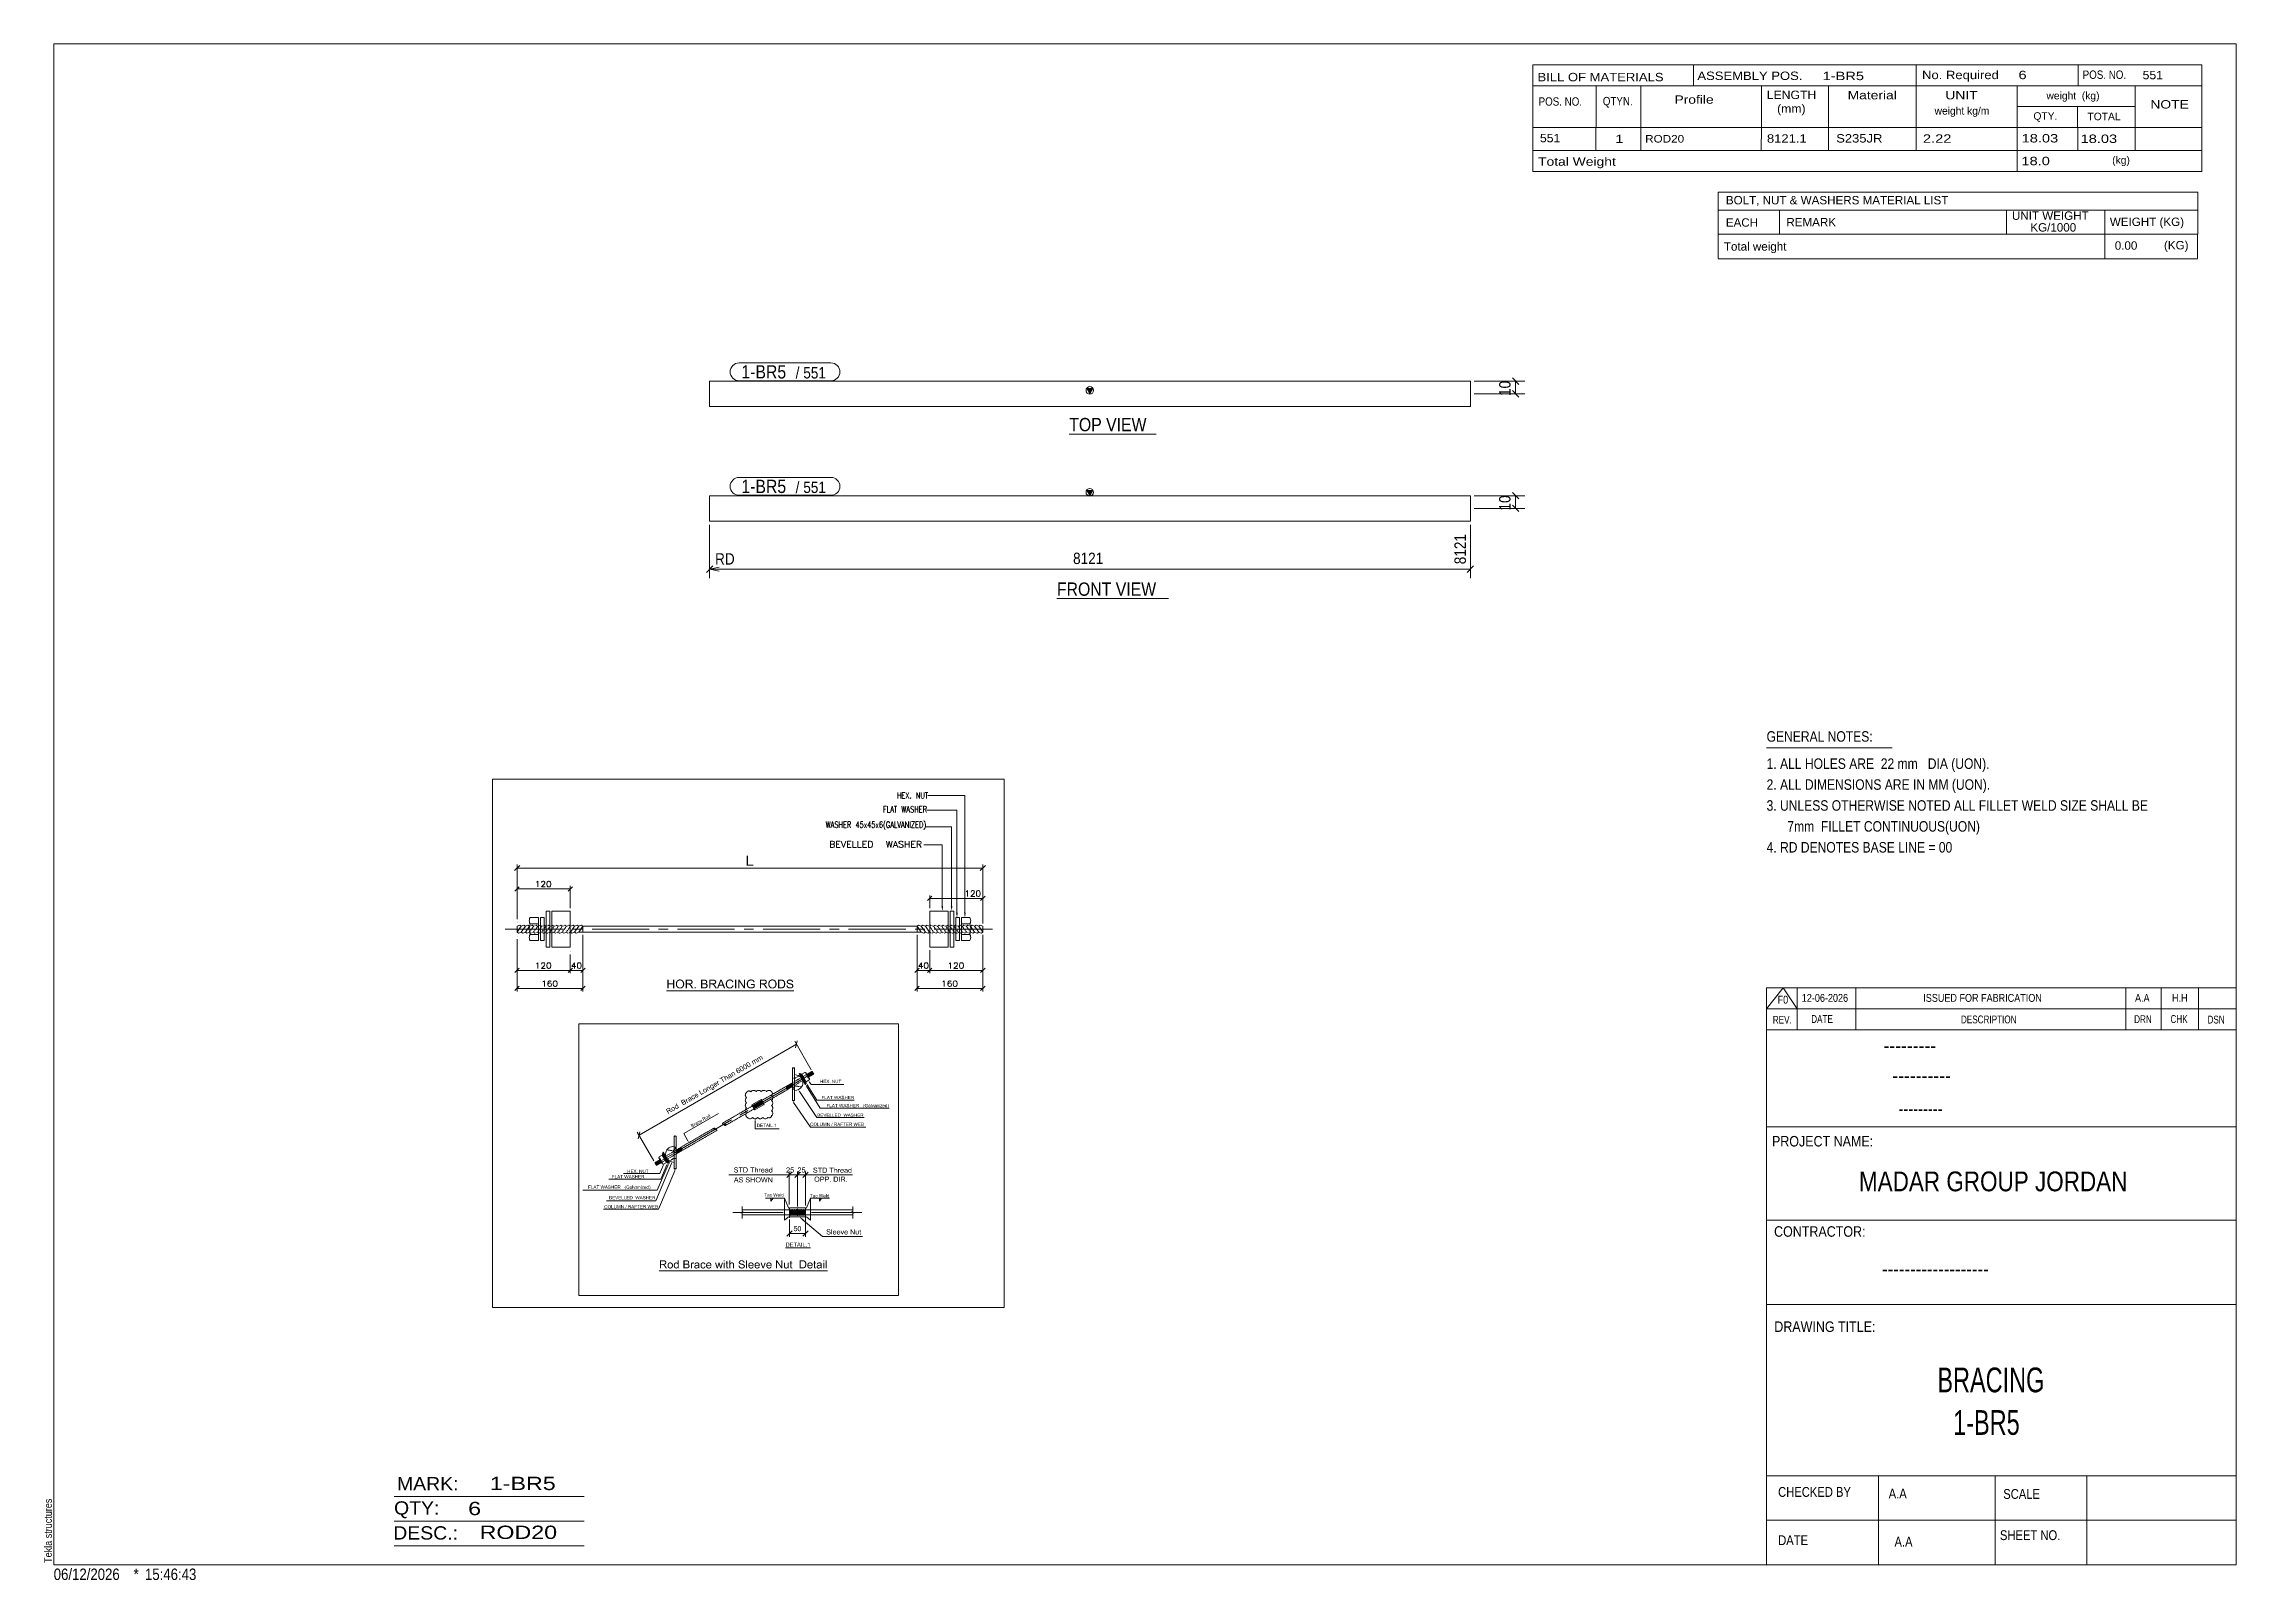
# Model space of a CAD drawing. Header units: millimetres. Extents: x 2 to 579, y 1 to 405.
import ezdxf

# ---------------------------------------------------------------- set-up
doc = ezdxf.new("R2010")
doc.units = ezdxf.units.MM
doc.linetypes.add('XKITLINE00', pattern=[0])
for name, color, linetype, lineweight in [('Dimensions', 7, 'Continuous', 0), ('DrawingSheet', 5, 'Continuous', 0), ('GraphicObject', 6, 'Continuous', 0), ('LinkedObject', 7, 'Continuous', 0), ('OtherObjectType', 7, 'Continuous', 0), ('Part', 2, 'Continuous', 0), ('PartMark', 7, 'Continuous', 0)]:
    doc.layers.add(name, color=color, linetype=linetype, lineweight=lineweight)
doc.styles.add('@ARIAL_UNICODE_MS_BOLD', font='ARIAL.TTF')
doc.styles.add('ARIAL', font='ARIAL.TTF')
doc.styles.add('ARIAL_NARROW', font='ARIALN.TTF')
doc.styles.add('COMIC_SANS_MS_BOLD', font='COMICBD.TTF')
doc.styles.add('SWIS721_EX_BT', font='ARIAL.TTF')
doc.styles.add('SWISSE', font='ARIAL.TTF')

# ---------------------------------------------------------------- blocks, each defined once
blk = doc.blocks.new('*A1')
at = {"layer": 'Part'}
blk.add_hatch(color=2, dxfattribs=at).paths.add_polyline_path([(276.7, 287.57), (278.3, 287.57), (277.5, 286.17)], flags=17)
at = {"layer": 'Part', "color": 2, "linetype": 'XKITLINE00', "lineweight": 0}
for p, q in [((177.5, 286.17), (277.5, 286.17)), ((177.5, 280.48), (177.5, 286.17)), ((277.5, 286.17), (276.7, 287.57)), ((276.7, 287.57), (278.3, 287.57)), ((278.3, 287.57), (277.5, 286.17)), ((277.6, 286.17), (377.6, 286.17)), ((377.6, 286.17), (377.6, 279.51)), ((177.5, 279.51), (177.5, 280.48)), ((277.5, 279.51), (177.5, 279.51)), ((377.6, 279.51), (277.6, 279.51))]:
    blk.add_line(p, q, dxfattribs=at)
blk.add_circle((277.5, 287.07), 1, dxfattribs=at)
blk = doc.blocks.new('*A2')
at = {"layer": 'Part'}
blk.add_hatch(color=2, dxfattribs=at).paths.add_polyline_path([(276.7, 314.36), (278.3, 314.36), (277.5, 312.96)], flags=17)
at = {"layer": 'Part', "color": 2, "linetype": 'XKITLINE00', "lineweight": 0}
for p, q in [((277.5, 316.29), (177.5, 316.29)), ((177.5, 316.29), (177.5, 309.62)), ((277.5, 312.96), (276.7, 314.36)), ((276.7, 314.36), (278.3, 314.36)), ((278.3, 314.36), (277.5, 312.96)), ((377.6, 316.29), (277.6, 316.29)), ((377.6, 309.62), (377.6, 316.29)), ((177.5, 309.62), (277.5, 309.62)), ((277.6, 309.62), (377.6, 309.62))]:
    blk.add_line(p, q, dxfattribs=at)
blk.add_circle((277.5, 313.86), 1, dxfattribs=at)
blk = doc.blocks.new('*A3')
at = {"layer": 'GraphicObject', "color": 3, "linetype": 'XKITLINE00', "lineweight": 0}
for p, q in [((254.94, 211.63), (120.38, 211.63)), ((120.38, 211.63), (120.38, 72.68)), ((254.94, 72.68), (254.94, 211.63)), ((120.38, 72.68), (254.94, 72.68))]:
    blk.add_line(p, q, dxfattribs=at)
blk = doc.blocks.new('*A4')
at = {"layer": 'LinkedObject'}
for color, points in [(7, [(187.63, 191.53), (187.28, 188.83), (187.28, 191.53)]), (7, [(187.63, 189.14), (187.28, 188.83), (187.63, 191.53)]), (7, [(187.28, 188.83), (187.63, 189.14), (188.96, 188.83)]), (7, [(188.96, 188.83), (187.63, 189.14), (188.96, 189.14)]), (1, [(238.93, 178.24), (238.7, 176.89), (238.48, 178.24)]), (1, [(241.37, 178.3), (241.14, 176.95), (240.92, 178.3)]), (1, [(242.78, 176.46), (242.56, 175.11), (242.33, 176.46)]), (1, [(244.88, 176.5), (244.65, 175.15), (244.43, 176.5)]), (7, [(166.72, 157.95), (166.42, 156.6), (166.42, 158.89)]), (7, [(166.72, 157.95), (166.42, 158.89), (166.72, 158.89)]), (7, [(166.72, 157.68), (166.42, 156.6), (166.72, 157.95)]), (7, [(166.42, 156.6), (166.72, 157.68), (166.72, 156.6)]), (7, [(166.72, 157.95), (167.91, 157.68), (166.72, 157.68)]), (7, [(167.91, 157.95), (167.91, 157.68), (166.72, 157.95)]), (7, [(168.21, 158.89), (167.91, 157.95), (167.91, 158.89)]), (7, [(167.91, 157.68), (167.91, 157.95), (168.21, 158.89)]), (7, [(167.91, 157.68), (168.21, 158.89), (168.21, 156.6)]), (7, [(167.91, 157.68), (168.21, 156.6), (167.91, 156.6)]), (7, [(168.93, 158.61), (168.62, 157.72), (168.78, 158.45)]), (7, [(169.05, 158.34), (168.62, 157.72), (168.93, 158.61)]), (7, [(168.78, 158.45), (168.62, 157.72), (168.62, 158)]), (7, [(168.93, 157.97), (168.62, 157.72), (169.05, 158.34)]), (7, [(168.62, 157.72), (168.93, 157.97), (168.93, 157.71)]), (7, [(168.62, 157.72), (168.93, 157.5), (168.62, 157.56)]), (7, [(168.93, 157.5), (168.62, 157.72), (168.93, 157.71)]), (7, [(168.62, 157.56), (168.93, 157.5), (168.69, 157.28)]), (7, [(168.69, 157.28), (168.93, 157.5), (168.75, 157.14)]), (7, [(168.75, 157.14), (168.93, 157.5), (169.05, 157.18)]), (7, [(169.05, 157.18), (169.01, 156.8), (168.75, 157.14)]), (7, [(168.75, 157.14), (169.01, 156.8), (168.82, 157.01)]), (7, [(169.48, 158.93), (168.93, 158.61), (169.08, 158.77)]), (7, [(169.72, 158.93), (168.93, 158.61), (169.48, 158.93)]), (7, [(169.56, 158.67), (168.93, 158.61), (169.72, 158.93)]), (7, [(169.28, 158.56), (168.93, 158.61), (169.56, 158.67)]), (7, [(168.93, 158.61), (169.28, 158.56), (169.17, 158.45)]), (7, [(169.05, 158.34), (168.93, 158.61), (169.17, 158.45)]), (7, [(169.16, 157.06), (169.01, 156.8), (169.05, 157.18)]), (7, [(169.01, 156.8), (169.16, 157.06), (169.14, 156.72)]), (7, [(169.14, 156.72), (169.16, 157.06), (169.27, 156.94)]), (7, [(169.27, 156.94), (169.72, 156.56), (169.14, 156.72)]), (7, [(169.14, 156.72), (169.72, 156.56), (169.27, 156.64)]), (7, [(169.55, 156.82), (169.72, 156.56), (169.27, 156.94)]), (7, [(169.27, 156.64), (169.72, 156.56), (169.55, 156.56)]), (7, [(169.72, 156.56), (169.55, 156.82), (169.71, 156.82)]), (7, [(169.56, 158.67), (169.72, 158.93), (169.72, 158.67)]), (7, [(169.89, 156.82), (169.72, 156.56), (169.71, 156.82)]), (7, [(169.72, 158.93), (169.83, 158.67), (169.72, 158.67)]), (7, [(170.16, 158.85), (169.72, 158.93), (169.88, 158.93)]), (7, [(170.29, 158.78), (169.72, 158.93), (170.16, 158.85)]), (7, [(170.04, 158.61), (169.72, 158.93), (170.29, 158.78)]), (7, [(169.83, 158.67), (169.72, 158.93), (170.04, 158.61)]), (7, [(169.72, 156.56), (169.89, 156.82), (169.87, 156.56)]), (7, [(169.87, 156.56), (169.89, 156.82), (170.14, 156.63)]), (7, [(170.27, 156.7), (169.89, 156.82), (170.17, 156.94)]), (7, [(170.14, 156.63), (169.89, 156.82), (170.27, 156.7)]), (7, [(170.04, 158.61), (170.29, 158.78), (170.13, 158.55)]), (7, [(170.29, 158.78), (170.22, 158.5), (170.13, 158.55)]), (7, [(170.28, 157.06), (170.4, 156.77), (170.17, 156.94)]), (7, [(170.17, 156.94), (170.4, 156.77), (170.27, 156.7)]), (7, [(170.22, 158.5), (170.29, 158.78), (170.36, 158.33)]), (7, [(170.67, 157.12), (170.28, 157.06), (170.39, 157.18)]), (7, [(170.6, 156.98), (170.28, 157.06), (170.67, 157.12)]), (7, [(170.4, 156.77), (170.28, 157.06), (170.6, 156.98)]), (7, [(170.61, 158.49), (170.29, 158.78), (170.42, 158.7)]), (7, [(170.68, 158.36), (170.29, 158.78), (170.61, 158.49)]), (7, [(170.36, 158.33), (170.29, 158.78), (170.68, 158.36)]), (7, [(170.36, 158.33), (170.68, 158.36), (170.4, 158.23)]), (7, [(170.39, 157.18), (170.81, 157.74), (170.67, 157.12)]), (7, [(170.5, 157.52), (170.81, 157.74), (170.39, 157.18)]), (7, [(170.68, 158.36), (170.45, 158.13), (170.4, 158.23)]), (7, [(170.45, 158.13), (170.68, 158.36), (170.5, 157.88)]), (7, [(170.5, 157.88), (170.68, 158.36), (170.81, 157.91)]), (7, [(170.5, 157.74), (170.81, 157.91), (170.81, 157.74)]), (7, [(170.5, 157.88), (170.81, 157.91), (170.5, 157.74)]), (7, [(170.81, 157.74), (170.5, 157.52), (170.5, 157.74)]), (7, [(170.67, 157.12), (170.81, 157.74), (170.74, 157.26)]), (7, [(170.81, 157.91), (170.68, 158.36), (170.74, 158.22)]), (7, [(170.74, 157.26), (170.81, 157.74), (170.81, 157.57)]), (7, [(171.51, 157.88), (171.21, 156.6), (171.21, 158.89)]), (7, [(171.21, 158.89), (171.51, 158.64), (171.51, 157.88)]), (7, [(172.23, 158.64), (171.21, 158.89), (172.22, 158.89)]), (7, [(171.51, 158.64), (171.21, 158.89), (172.23, 158.64)]), (7, [(171.51, 157.88), (171.51, 157.62), (171.21, 156.6)]), (7, [(171.21, 156.6), (171.51, 157.62), (171.51, 156.6)]), (7, [(171.86, 157.62), (171.51, 157.88), (172.16, 157.88)]), (7, [(171.51, 157.62), (171.51, 157.88), (171.86, 157.62)]), (7, [(171.86, 157.62), (172.16, 157.88), (171.92, 157.62)]), (7, [(171.92, 157.62), (172.16, 157.88), (172, 157.61)]), (7, [(172, 157.61), (172.16, 157.88), (172.03, 157.61)]), (7, [(172.03, 157.61), (172.16, 157.88), (172.06, 157.6)]), (7, [(172.06, 157.6), (172.16, 157.88), (172.13, 157.57)]), (7, [(172.13, 157.57), (172.16, 157.88), (172.26, 157.88)]), (7, [(172.13, 157.57), (172.26, 157.88), (172.16, 157.55)]), (7, [(172.26, 157.88), (172.39, 157.64), (172.16, 157.55)]), (7, [(172.16, 157.55), (172.39, 157.64), (172.2, 157.52)]), (7, [(172.39, 157.64), (172.27, 157.45), (172.2, 157.52)]), (7, [(172.22, 158.89), (172.36, 158.64), (172.23, 158.64)]), (7, [(172.6, 158.86), (172.22, 158.89), (172.37, 158.89)]), (7, [(172.68, 158.83), (172.22, 158.89), (172.6, 158.86)]), (7, [(172.54, 158.59), (172.22, 158.89), (172.68, 158.83)]), (7, [(172.36, 158.64), (172.22, 158.89), (172.54, 158.59)]), (7, [(172.42, 157.9), (172.39, 157.64), (172.26, 157.88)]), (7, [(172.45, 157.61), (172.27, 157.45), (172.39, 157.64)]), (7, [(172.27, 157.45), (172.45, 157.61), (172.32, 157.39)]), (7, [(172.32, 157.39), (172.45, 157.61), (172.36, 157.34)]), (7, [(172.36, 157.34), (172.45, 157.61), (172.57, 157.53)]), (7, [(172.57, 157.53), (172.47, 157.18), (172.36, 157.34)]), (7, [(172.39, 157.64), (172.42, 157.9), (172.55, 157.67)]), (7, [(172.48, 157.92), (172.87, 157.85), (172.42, 157.9)]), (7, [(172.79, 157.77), (172.42, 157.9), (172.87, 157.85)]), (7, [(172.55, 157.67), (172.42, 157.9), (172.79, 157.77)]), (7, [(172.57, 157.53), (172.45, 157.61), (172.54, 157.56)]), (7, [(172.64, 157.47), (172.47, 157.18), (172.57, 157.53)]), (7, [(172.76, 157.32), (172.47, 157.18), (172.64, 157.47)]), (7, [(172.47, 157.18), (172.76, 157.32), (172.53, 157.08)]), (7, [(172.54, 157.94), (172.87, 157.85), (172.48, 157.92)]), (7, [(172.53, 157.08), (172.76, 157.32), (172.82, 157.22)]), (7, [(172.53, 157.08), (172.82, 157.22), (172.84, 156.6)]), (7, [(172.68, 158.83), (172.6, 158.53), (172.54, 158.59)]), (7, [(172.87, 157.85), (172.54, 157.94), (172.63, 158.01)]), (7, [(172.76, 158.8), (172.6, 158.53), (172.68, 158.83)]), (7, [(172.6, 158.53), (172.76, 158.8), (172.66, 158.48)]), (7, [(172.66, 158.06), (172.87, 157.85), (172.63, 158.01)]), (7, [(172.66, 158.48), (172.76, 158.8), (172.93, 158.61)]), (7, [(172.93, 158.61), (172.72, 158.35), (172.66, 158.48)]), (7, [(172.69, 158.11), (172.87, 157.85), (172.66, 158.06)]), (7, [(172.69, 158.11), (173.03, 158.27), (172.87, 157.85)]), (7, [(172.72, 158.21), (173.03, 158.27), (172.69, 158.11)]), (7, [(172.98, 158.53), (172.72, 158.35), (172.93, 158.61)]), (7, [(173.03, 158.36), (172.72, 158.35), (172.98, 158.53)]), (7, [(173.03, 158.27), (172.72, 158.35), (173.03, 158.36)]), (7, [(172.72, 158.35), (173.03, 158.27), (172.72, 158.27)]), (7, [(173.03, 158.27), (172.72, 158.21), (172.72, 158.27)]), (7, [(172.93, 158.61), (172.76, 158.8), (172.89, 158.69)]), (7, [(172.84, 156.6), (172.82, 157.22), (173.21, 156.6)]), (7, [(172.87, 157.85), (173.03, 158.27), (172.95, 157.94)]), (7, [(172.95, 157.94), (173.03, 158.27), (173.03, 158.14)]), (7, [(173.87, 156.92), (173.55, 156.6), (173.55, 156.92)]), (7, [(173.87, 156.6), (173.55, 156.6), (173.87, 156.92)]), (7, [(175.27, 158.89), (175.57, 157.66), (175.27, 156.6)]), (7, [(175.57, 157.93), (175.57, 157.66), (175.27, 158.89)]), (7, [(175.27, 158.89), (175.57, 158.62), (175.57, 157.93)]), (7, [(176.03, 158.62), (175.27, 158.89), (176.13, 158.89)]), (7, [(175.57, 158.62), (175.27, 158.89), (176.03, 158.62)]), (7, [(175.27, 156.6), (175.57, 157.66), (175.57, 156.87)]), (7, [(175.57, 156.87), (176.14, 156.6), (175.27, 156.6)]), (7, [(176.1, 157.66), (175.57, 157.93), (176.06, 157.93)]), (7, [(175.57, 157.66), (175.57, 157.93), (176.1, 157.66)]), (7, [(176.14, 156.87), (176.14, 156.6), (175.57, 156.87)]), (7, [(176.03, 158.62), (176.13, 158.89), (176.15, 158.62)]), (7, [(176.21, 157.66), (176.06, 157.93), (176.16, 157.93)]), (7, [(176.1, 157.66), (176.06, 157.93), (176.21, 157.66)]), (7, [(176.13, 158.89), (176.32, 158.6), (176.15, 158.62)]), (7, [(176.26, 158.89), (176.32, 158.6), (176.13, 158.89)]), (7, [(176.14, 156.87), (176.25, 156.6), (176.14, 156.6)]), (7, [(176.21, 156.87), (176.25, 156.6), (176.14, 156.87)]), (7, [(176.31, 157.94), (176.56, 157.82), (176.16, 157.93)]), (7, [(176.16, 157.93), (176.56, 157.82), (176.21, 157.66)]), (7, [(176.21, 157.66), (176.56, 157.82), (176.38, 157.64)]), (7, [(176.32, 156.88), (176.43, 156.62), (176.21, 156.87)]), (7, [(176.21, 156.87), (176.43, 156.62), (176.25, 156.6)]), (7, [(176.47, 158.85), (176.32, 158.6), (176.26, 158.89)]), (7, [(176.35, 157.96), (176.64, 157.86), (176.31, 157.94)]), (7, [(176.56, 157.82), (176.31, 157.94), (176.64, 157.86)]), (7, [(176.32, 158.6), (176.47, 158.85), (176.38, 158.59)]), (7, [(176.35, 156.88), (176.43, 156.62), (176.32, 156.88)]), (7, [(176.41, 157.97), (176.64, 157.86), (176.35, 157.96)]), (7, [(176.51, 156.64), (176.35, 156.88), (176.4, 156.89)]), (7, [(176.43, 156.62), (176.35, 156.88), (176.51, 156.64)]), (7, [(176.38, 158.59), (176.47, 158.85), (176.43, 158.57)]), (7, [(176.56, 157.82), (176.43, 157.62), (176.38, 157.64)]), (7, [(176.49, 156.92), (176.76, 156.75), (176.4, 156.89)]), (7, [(176.4, 156.89), (176.76, 156.75), (176.51, 156.64)]), (7, [(176.5, 158.03), (176.64, 157.86), (176.41, 157.97)]), (7, [(176.43, 158.57), (176.47, 158.85), (176.55, 158.82)]), (7, [(176.55, 158.82), (176.5, 158.51), (176.43, 158.57)]), (7, [(176.43, 157.62), (176.56, 157.82), (176.49, 157.6)]), (7, [(176.49, 157.6), (176.56, 157.82), (176.58, 157.53)]), (7, [(176.52, 156.95), (176.76, 156.75), (176.49, 156.92)]), (7, [(176.62, 158.78), (176.5, 158.51), (176.55, 158.82)]), (7, [(176.75, 158.68), (176.5, 158.51), (176.62, 158.78)]), (7, [(176.79, 158.61), (176.5, 158.51), (176.75, 158.68)]), (7, [(176.5, 158.51), (176.79, 158.61), (176.53, 158.47)]), (7, [(176.8, 158.03), (176.5, 158.03), (176.56, 158.11)]), (7, [(176.76, 157.96), (176.5, 158.03), (176.8, 158.03)]), (7, [(176.64, 157.86), (176.5, 158.03), (176.76, 157.96)]), (7, [(176.51, 156.64), (176.76, 156.75), (176.58, 156.66)]), (7, [(176.76, 156.75), (176.52, 156.95), (176.56, 156.97)]), (7, [(176.79, 158.61), (176.56, 158.43), (176.53, 158.47)]), (7, [(176.56, 158.43), (176.79, 158.61), (176.59, 158.33)]), (7, [(176.56, 158.11), (176.88, 158.3), (176.8, 158.03)]), (7, [(176.59, 158.21), (176.88, 158.3), (176.56, 158.11)]), (7, [(176.83, 157.68), (176.56, 157.82), (176.67, 157.79)]), (7, [(176.58, 157.53), (176.56, 157.82), (176.83, 157.68)]), (7, [(176.61, 157.03), (176.93, 156.97), (176.56, 156.97)]), (7, [(176.56, 156.97), (176.93, 156.97), (176.76, 156.75)]), (7, [(176.58, 157.53), (176.83, 157.68), (176.62, 157.49)]), (7, [(176.58, 156.66), (176.76, 156.75), (176.71, 156.72)]), (7, [(176.59, 158.33), (176.79, 158.61), (176.88, 158.3)]), (7, [(176.88, 158.3), (176.59, 158.27), (176.59, 158.33)]), (7, [(176.59, 158.27), (176.88, 158.3), (176.59, 158.21)]), (7, [(176.64, 157.07), (176.93, 156.97), (176.61, 157.03)]), (7, [(176.62, 157.49), (176.83, 157.68), (176.65, 157.44)]), (7, [(176.93, 156.97), (176.64, 157.07), (176.66, 157.11)]), (7, [(176.65, 157.44), (176.83, 157.68), (176.88, 157.61)]), (7, [(176.88, 157.61), (176.68, 157.33), (176.65, 157.44)]), (7, [(176.66, 157.11), (176.99, 157.27), (176.93, 156.97)]), (7, [(176.68, 157.21), (176.99, 157.27), (176.66, 157.11)]), (7, [(176.94, 157.54), (176.68, 157.33), (176.88, 157.61)]), (7, [(176.99, 157.36), (176.68, 157.33), (176.94, 157.54)]), (7, [(176.99, 157.27), (176.68, 157.33), (176.99, 157.36)]), (7, [(176.68, 157.33), (176.99, 157.27), (176.68, 157.27)]), (7, [(176.99, 157.27), (176.68, 157.21), (176.68, 157.27)]), (7, [(176.76, 156.75), (176.93, 156.97), (176.81, 156.79)]), (7, [(176.88, 158.38), (176.79, 158.61), (176.84, 158.53)]), (7, [(176.88, 158.3), (176.79, 158.61), (176.88, 158.38)]), (7, [(176.8, 158.03), (176.88, 158.3), (176.84, 158.09)]), (7, [(176.81, 156.79), (176.93, 156.97), (176.89, 156.9)]), (7, [(176.84, 158.09), (176.88, 158.3), (176.88, 158.23)]), (7, [(176.93, 156.97), (176.99, 157.27), (176.96, 157.04)]), (7, [(176.96, 157.04), (176.99, 157.27), (176.99, 157.18)]), (7, [(177.72, 157.88), (177.41, 156.6), (177.41, 158.89)]), (7, [(177.41, 158.89), (177.72, 158.64), (177.72, 157.88)]), (7, [(178.44, 158.64), (177.41, 158.89), (178.43, 158.89)]), (7, [(177.72, 158.64), (177.41, 158.89), (178.44, 158.64)]), (7, [(177.72, 157.88), (177.72, 157.62), (177.41, 156.6)]), (7, [(177.41, 156.6), (177.72, 157.62), (177.72, 156.6)]), (7, [(178.07, 157.62), (177.72, 157.88), (178.37, 157.88)]), (7, [(177.72, 157.62), (177.72, 157.88), (178.07, 157.62)]), (7, [(178.07, 157.62), (178.37, 157.88), (178.12, 157.62)]), (7, [(178.12, 157.62), (178.37, 157.88), (178.21, 157.61)]), (7, [(178.21, 157.61), (178.37, 157.88), (178.23, 157.61)]), (7, [(178.23, 157.61), (178.37, 157.88), (178.27, 157.6)]), (7, [(178.27, 157.6), (178.37, 157.88), (178.34, 157.57)]), (7, [(178.34, 157.57), (178.37, 157.88), (178.47, 157.88)]), (7, [(178.34, 157.57), (178.47, 157.88), (178.37, 157.55)]), (7, [(178.47, 157.88), (178.6, 157.64), (178.37, 157.55)]), (7, [(178.37, 157.55), (178.6, 157.64), (178.41, 157.52)]), (7, [(178.6, 157.64), (178.48, 157.45), (178.41, 157.52)]), (7, [(178.43, 158.89), (178.57, 158.64), (178.44, 158.64)]), (7, [(178.81, 158.86), (178.43, 158.89), (178.58, 158.89)]), (7, [(178.89, 158.83), (178.43, 158.89), (178.81, 158.86)]), (7, [(178.75, 158.59), (178.43, 158.89), (178.89, 158.83)]), (7, [(178.57, 158.64), (178.43, 158.89), (178.75, 158.59)]), (7, [(178.63, 157.9), (178.6, 157.64), (178.47, 157.88)]), (7, [(178.66, 157.61), (178.48, 157.45), (178.6, 157.64)]), (7, [(178.48, 157.45), (178.66, 157.61), (178.53, 157.39)]), (7, [(178.53, 157.39), (178.66, 157.61), (178.57, 157.34)]), (7, [(178.57, 157.34), (178.66, 157.61), (178.78, 157.53)]), (7, [(178.78, 157.53), (178.68, 157.18), (178.57, 157.34)]), (7, [(178.6, 157.64), (178.63, 157.9), (178.76, 157.67)]), (7, [(178.69, 157.92), (179.08, 157.85), (178.63, 157.9)]), (7, [(179, 157.77), (178.63, 157.9), (179.08, 157.85)]), (7, [(178.76, 157.67), (178.63, 157.9), (179, 157.77)]), (7, [(178.78, 157.53), (178.66, 157.61), (178.75, 157.56)]), (7, [(178.84, 157.47), (178.68, 157.18), (178.78, 157.53)]), (7, [(178.97, 157.32), (178.68, 157.18), (178.84, 157.47)]), (7, [(178.68, 157.18), (178.97, 157.32), (178.74, 157.08)]), (7, [(178.75, 157.94), (179.08, 157.85), (178.69, 157.92)]), (7, [(178.74, 157.08), (178.97, 157.32), (179.03, 157.22)]), (7, [(178.74, 157.08), (179.03, 157.22), (179.05, 156.6)]), (7, [(178.89, 158.83), (178.81, 158.53), (178.75, 158.59)]), (7, [(179.08, 157.85), (178.75, 157.94), (178.84, 158.01)]), (7, [(178.97, 158.8), (178.81, 158.53), (178.89, 158.83)]), (7, [(178.81, 158.53), (178.97, 158.8), (178.87, 158.48)]), (7, [(178.87, 158.06), (179.08, 157.85), (178.84, 158.01)]), (7, [(178.87, 158.48), (178.97, 158.8), (179.14, 158.61)]), (7, [(179.14, 158.61), (178.93, 158.35), (178.87, 158.48)]), (7, [(178.9, 158.11), (179.08, 157.85), (178.87, 158.06)]), (7, [(178.9, 158.11), (179.24, 158.27), (179.08, 157.85)]), (7, [(178.93, 158.21), (179.24, 158.27), (178.9, 158.11)]), (7, [(179.19, 158.53), (178.93, 158.35), (179.14, 158.61)]), (7, [(179.24, 158.36), (178.93, 158.35), (179.19, 158.53)]), (7, [(179.24, 158.27), (178.93, 158.35), (179.24, 158.36)]), (7, [(178.93, 158.35), (179.24, 158.27), (178.93, 158.27)]), (7, [(179.24, 158.27), (178.93, 158.21), (178.93, 158.27)]), (7, [(179.14, 158.61), (178.97, 158.8), (179.1, 158.69)]), (7, [(179.05, 156.6), (179.03, 157.22), (179.42, 156.6)]), (7, [(179.08, 157.85), (179.24, 158.27), (179.16, 157.94)]), (7, [(179.16, 157.94), (179.24, 158.27), (179.24, 158.14)]), (7, [(180.34, 158.89), (180.37, 158.21), (179.46, 156.6)]), (7, [(179.46, 156.6), (180.37, 158.21), (180.12, 157.54)]), (7, [(180.03, 157.3), (179.46, 156.6), (180.12, 157.54)]), (7, [(179.46, 156.6), (180.03, 157.3), (179.78, 156.6)]), (7, [(180.12, 157.54), (180.99, 157.3), (180.03, 157.3)]), (7, [(180.9, 157.54), (180.99, 157.3), (180.12, 157.54)]), (7, [(180.37, 158.21), (180.34, 158.89), (180.41, 158.32)]), (7, [(180.41, 158.32), (180.34, 158.89), (180.47, 158.54)]), (7, [(180.47, 158.54), (180.34, 158.89), (180.5, 158.65)]), (7, [(180.67, 158.89), (180.5, 158.65), (180.34, 158.89)]), (7, [(180.5, 158.65), (180.67, 158.89), (180.52, 158.56)]), (7, [(180.52, 158.56), (180.67, 158.89), (180.6, 158.32)]), (7, [(180.6, 158.32), (180.67, 158.89), (180.66, 158.17)]), (7, [(180.66, 158.17), (180.67, 158.89), (180.9, 157.54)]), (7, [(180.9, 157.54), (180.67, 158.89), (180.99, 157.3)]), (7, [(180.99, 157.3), (180.67, 158.89), (181.6, 156.6)]), (7, [(180.99, 157.3), (181.6, 156.6), (181.26, 156.6)]), (7, [(182.1, 158.1), (181.76, 157.94), (181.83, 158.25)]), (7, [(182.07, 157.88), (181.76, 157.94), (182.1, 158.1)]), (7, [(181.76, 157.94), (182.07, 157.88), (181.76, 157.76)]), (7, [(181.76, 157.76), (182.07, 157.88), (182.07, 157.76)]), (7, [(182.07, 157.76), (181.76, 157.6), (181.76, 157.76)]), (7, [(182.07, 157.62), (181.76, 157.6), (182.07, 157.76)]), (7, [(182.07, 157.62), (181.88, 157.15), (181.76, 157.6)]), (7, [(181.76, 157.6), (181.88, 157.15), (181.82, 157.29)]), (7, [(182.14, 158.2), (181.83, 158.25), (181.89, 158.39)]), (7, [(182.1, 158.1), (181.83, 158.25), (182.14, 158.2)]), (7, [(182.11, 157.36), (181.88, 157.15), (182.07, 157.62)]), (7, [(181.88, 157.15), (182.11, 157.36), (182.15, 157.25)]), (7, [(182.2, 157.15), (181.88, 157.15), (182.15, 157.25)]), (7, [(181.88, 157.15), (182.23, 156.71), (181.94, 157.01)]), (7, [(182.2, 157.15), (182.23, 156.71), (181.88, 157.15)]), (7, [(181.96, 158.52), (182.3, 158.48), (181.89, 158.39)]), (7, [(181.89, 158.39), (182.3, 158.48), (182.18, 158.31)]), (7, [(182.14, 158.2), (181.89, 158.39), (182.18, 158.31)]), (7, [(181.94, 157.01), (182.23, 156.71), (182.11, 156.79)]), (7, [(182.16, 158.72), (182.3, 158.48), (181.96, 158.52)]), (7, [(182.28, 158.79), (182.3, 158.48), (182.16, 158.72)]), (7, [(182.33, 156.98), (182.23, 156.71), (182.2, 157.15)]), (7, [(182.23, 156.71), (182.33, 156.98), (182.42, 156.93)]), (7, [(182.51, 156.88), (182.23, 156.71), (182.42, 156.93)]), (7, [(182.51, 156.88), (182.83, 156.56), (182.23, 156.71)]), (7, [(182.23, 156.71), (182.83, 156.56), (182.35, 156.64)]), (7, [(182.41, 158.86), (182.7, 158.67), (182.28, 158.79)]), (7, [(182.28, 158.79), (182.7, 158.67), (182.48, 158.61)]), (7, [(182.3, 158.48), (182.28, 158.79), (182.39, 158.54)]), (7, [(182.39, 158.54), (182.28, 158.79), (182.48, 158.61)]), (7, [(182.35, 156.64), (182.83, 156.56), (182.65, 156.56)]), (7, [(182.68, 158.93), (182.7, 158.67), (182.41, 158.86)]), (7, [(182.7, 156.82), (182.83, 156.56), (182.51, 156.88)]), (7, [(182.84, 158.93), (182.7, 158.67), (182.68, 158.93)]), (7, [(182.7, 158.67), (182.84, 158.93), (182.83, 158.67)]), (7, [(182.83, 156.56), (182.7, 156.82), (182.81, 156.82)]), (7, [(182.93, 156.82), (182.83, 156.56), (182.81, 156.82)]), (7, [(182.84, 158.93), (182.94, 158.67), (182.83, 158.67)]), (7, [(182.93, 156.82), (183.43, 156.76), (182.83, 156.56)]), (7, [(182.83, 156.56), (183.43, 156.76), (183.01, 156.56)]), (7, [(183.29, 158.84), (182.84, 158.93), (183.01, 158.93)]), (7, [(183.41, 158.75), (182.84, 158.93), (183.29, 158.84)]), (7, [(183.13, 158.61), (182.84, 158.93), (183.41, 158.75)]), (7, [(182.94, 158.67), (182.84, 158.93), (183.13, 158.61)]), (7, [(183.15, 156.9), (183.43, 156.76), (182.93, 156.82)]), (7, [(183.01, 156.56), (183.43, 156.76), (183.31, 156.66)]), (7, [(183.13, 158.61), (183.41, 158.75), (183.21, 158.56)]), (7, [(183.43, 156.76), (183.15, 156.9), (183.24, 156.97)]), (7, [(183.41, 158.75), (183.29, 158.5), (183.21, 158.56)]), (7, [(183.32, 157.04), (183.43, 156.76), (183.24, 156.97)]), (7, [(183.29, 158.5), (183.41, 158.75), (183.4, 158.32)]), (7, [(183.32, 157.04), (183.78, 157.33), (183.43, 156.76)]), (7, [(183.44, 157.26), (183.78, 157.33), (183.32, 157.04)]), (7, [(183.4, 158.32), (183.41, 158.75), (183.74, 158.26)]), (7, [(183.4, 158.32), (183.74, 158.26), (183.44, 158.19)]), (7, [(183.69, 158.42), (183.41, 158.75), (183.53, 158.67)]), (7, [(183.74, 158.26), (183.41, 158.75), (183.69, 158.42)]), (7, [(183.43, 156.76), (183.78, 157.33), (183.56, 156.86)]), (7, [(183.78, 157.33), (183.44, 157.26), (183.47, 157.4)]), (7, [(183.56, 156.86), (183.78, 157.33), (183.73, 157.14)]), (7, [(184.5, 158.89), (184.2, 156.6), (184.2, 158.89)]), (7, [(184.5, 156.6), (184.2, 156.6), (184.5, 158.89)]), (7, [(185.03, 158.89), (185.32, 158.4), (185.03, 156.6)]), (7, [(185.32, 158.4), (185.03, 158.89), (185.34, 158.89)]), (7, [(185.03, 156.6), (185.32, 158.4), (185.32, 156.6)]), (7, [(185.32, 158.4), (185.34, 158.89), (186.52, 156.6)]), (7, [(186.52, 156.6), (185.34, 158.89), (186.54, 157.09)]), (7, [(186.54, 157.09), (186.83, 156.6), (186.52, 156.6)]), (7, [(186.83, 158.89), (186.54, 157.09), (186.54, 158.89)]), (7, [(186.83, 156.6), (186.54, 157.09), (186.83, 158.89)]), (7, [(187.4, 158.36), (187.26, 157.9), (187.33, 158.21)]), (7, [(187.62, 158.11), (187.26, 157.9), (187.4, 158.36)]), (7, [(187.58, 157.88), (187.26, 157.9), (187.62, 158.11)]), (7, [(187.26, 157.9), (187.58, 157.88), (187.26, 157.73)]), (7, [(187.26, 157.73), (187.58, 157.88), (187.58, 157.75)]), (7, [(187.58, 157.6), (187.26, 157.73), (187.58, 157.75)]), (7, [(187.26, 157.73), (187.4, 157.12), (187.26, 157.57)]), (7, [(187.58, 157.6), (187.4, 157.12), (187.26, 157.73)]), (7, [(187.26, 157.57), (187.4, 157.12), (187.33, 157.26)]), (7, [(187.81, 158.79), (187.4, 158.36), (187.67, 158.72)]), (7, [(187.98, 158.57), (187.4, 158.36), (187.81, 158.79)]), (7, [(187.67, 158.72), (187.4, 158.36), (187.47, 158.5)]), (7, [(187.85, 158.49), (187.4, 158.36), (187.98, 158.57)]), (7, [(187.81, 158.44), (187.4, 158.36), (187.85, 158.49)]), (7, [(187.76, 158.39), (187.4, 158.36), (187.81, 158.44)]), (7, [(187.69, 158.28), (187.4, 158.36), (187.76, 158.39)]), (7, [(187.4, 158.36), (187.69, 158.28), (187.66, 158.21)]), (7, [(187.62, 158.11), (187.4, 158.36), (187.66, 158.21)]), (7, [(187.63, 157.34), (187.4, 157.12), (187.58, 157.6)]), (7, [(187.4, 157.12), (187.63, 157.34), (187.68, 157.24)]), (7, [(187.73, 157.14), (187.4, 157.12), (187.68, 157.24)]), (7, [(187.73, 157.14), (187.82, 156.71), (187.4, 157.12)]), (7, [(187.4, 157.12), (187.82, 156.71), (187.47, 156.99)]), (7, [(187.47, 156.99), (187.82, 156.71), (187.68, 156.78)]), (7, [(187.89, 156.99), (187.82, 156.71), (187.73, 157.14)]), (7, [(188.24, 158.93), (187.81, 158.79), (187.94, 158.86)]), (7, [(188.31, 158.67), (187.81, 158.79), (188.24, 158.93)]), (7, [(187.81, 158.79), (188.05, 158.61), (187.98, 158.57)]), (7, [(188.05, 158.61), (187.81, 158.79), (188.13, 158.64)]), (7, [(188.13, 158.64), (187.81, 158.79), (188.31, 158.67)]), (7, [(187.82, 156.71), (187.89, 156.99), (187.99, 156.94)]), (7, [(188.09, 156.89), (187.82, 156.71), (187.99, 156.94)]), (7, [(188.09, 156.89), (188.43, 156.56), (187.82, 156.71)]), (7, [(187.82, 156.71), (188.43, 156.56), (187.96, 156.64)]), (7, [(187.96, 156.64), (188.43, 156.56), (188.26, 156.56)]), (7, [(188.3, 156.84), (188.43, 156.56), (188.09, 156.89)]), (7, [(188.41, 158.67), (188.24, 158.93), (188.41, 158.93)]), (7, [(188.31, 158.67), (188.24, 158.93), (188.41, 158.67)]), (7, [(188.43, 156.56), (188.3, 156.84), (188.41, 156.84)]), (7, [(188.41, 158.93), (188.5, 158.67), (188.41, 158.67)]), (7, [(188.53, 158.93), (188.5, 158.67), (188.41, 158.93)]), (7, [(188.41, 157.77), (189.08, 157.5), (188.41, 157.5)]), (7, [(189.38, 157.77), (189.08, 157.5), (188.41, 157.77)]), (7, [(188.41, 156.84), (188.56, 156.56), (188.43, 156.56)]), (7, [(188.51, 156.84), (188.56, 156.56), (188.41, 156.84)]), (7, [(188.5, 158.67), (188.53, 158.93), (188.65, 158.64)]), (7, [(188.7, 156.87), (188.8, 156.61), (188.51, 156.84)]), (7, [(188.51, 156.84), (188.8, 156.61), (188.56, 156.56)]), (7, [(188.86, 158.85), (188.53, 158.93), (188.76, 158.89)]), (7, [(188.65, 158.64), (188.53, 158.93), (188.86, 158.85)]), (7, [(188.65, 158.64), (188.86, 158.85), (188.72, 158.61)]), (7, [(188.92, 156.65), (188.7, 156.87), (188.8, 156.91)]), (7, [(188.8, 156.61), (188.7, 156.87), (188.92, 156.65)]), (7, [(188.86, 158.85), (188.8, 158.58), (188.72, 158.61)]), (7, [(188.8, 158.58), (188.86, 158.85), (188.91, 158.5)]), (7, [(188.89, 156.95), (189.04, 156.7), (188.8, 156.91)]), (7, [(188.8, 156.91), (189.04, 156.7), (188.92, 156.65)]), (7, [(189.11, 158.7), (188.86, 158.85), (188.96, 158.81)]), (7, [(189.17, 158.62), (188.86, 158.85), (189.11, 158.7)]), (7, [(188.91, 158.5), (188.86, 158.85), (189.17, 158.62)]), (7, [(189.03, 157.03), (189.38, 156.92), (188.89, 156.95)]), (7, [(188.89, 156.95), (189.38, 156.92), (189.04, 156.7)]), (7, [(188.91, 158.5), (189.17, 158.62), (188.94, 158.45)]), (7, [(189.17, 158.62), (188.98, 158.4), (188.94, 158.45)]), (7, [(188.98, 158.4), (189.17, 158.62), (189.05, 158.26)]), (7, [(189.08, 157.07), (189.38, 156.92), (189.03, 157.03)]), (7, [(189.04, 156.7), (189.38, 156.92), (189.27, 156.83)]), (7, [(189.05, 158.26), (189.17, 158.62), (189.32, 158.36)]), (7, [(189.05, 158.26), (189.32, 158.36), (189.07, 158.17)]), (7, [(189.07, 158.17), (189.32, 158.36), (189.34, 158.25)]), (7, [(189.08, 157.07), (189.38, 157.77), (189.38, 156.92)]), (7, [(189.08, 157.5), (189.38, 157.77), (189.08, 157.07)]), (7, [(189.32, 158.36), (189.17, 158.62), (189.23, 158.55)]), (7, [(191.02, 157.88), (190.72, 156.6), (190.72, 158.89)]), (7, [(190.72, 158.89), (191.02, 158.64), (191.02, 157.88)]), (7, [(191.74, 158.64), (190.72, 158.89), (191.73, 158.89)]), (7, [(191.02, 158.64), (190.72, 158.89), (191.74, 158.64)]), (7, [(191.02, 157.88), (191.02, 157.62), (190.72, 156.6)]), (7, [(190.72, 156.6), (191.02, 157.62), (191.02, 156.6)]), (7, [(191.37, 157.62), (191.02, 157.88), (191.67, 157.88)]), (7, [(191.02, 157.62), (191.02, 157.88), (191.37, 157.62)]), (7, [(191.37, 157.62), (191.67, 157.88), (191.43, 157.62)]), (7, [(191.43, 157.62), (191.67, 157.88), (191.51, 157.61)]), (7, [(191.51, 157.61), (191.67, 157.88), (191.54, 157.61)]), (7, [(191.54, 157.61), (191.67, 157.88), (191.57, 157.6)]), (7, [(191.57, 157.6), (191.67, 157.88), (191.64, 157.57)]), (7, [(191.64, 157.57), (191.67, 157.88), (191.77, 157.88)]), (7, [(191.64, 157.57), (191.77, 157.88), (191.68, 157.55)]), (7, [(191.77, 157.88), (191.9, 157.64), (191.68, 157.55)]), (7, [(191.68, 157.55), (191.9, 157.64), (191.71, 157.52)]), (7, [(191.9, 157.64), (191.79, 157.45), (191.71, 157.52)]), (7, [(191.73, 158.89), (191.87, 158.64), (191.74, 158.64)]), (7, [(192.11, 158.86), (191.73, 158.89), (191.88, 158.89)]), (7, [(192.19, 158.83), (191.73, 158.89), (192.11, 158.86)]), (7, [(192.05, 158.59), (191.73, 158.89), (192.19, 158.83)]), (7, [(191.87, 158.64), (191.73, 158.89), (192.05, 158.59)]), (7, [(191.93, 157.9), (191.9, 157.64), (191.77, 157.88)]), (7, [(191.96, 157.61), (191.79, 157.45), (191.9, 157.64)]), (7, [(191.79, 157.45), (191.96, 157.61), (191.83, 157.39)]), (7, [(191.83, 157.39), (191.96, 157.61), (191.87, 157.34)]), (7, [(191.87, 157.34), (191.96, 157.61), (192.08, 157.53)]), (7, [(192.08, 157.53), (191.98, 157.18), (191.87, 157.34)]), (7, [(191.9, 157.64), (191.93, 157.9), (192.06, 157.67)]), (7, [(191.99, 157.92), (192.38, 157.85), (191.93, 157.9)]), (7, [(192.31, 157.77), (191.93, 157.9), (192.38, 157.85)]), (7, [(192.06, 157.67), (191.93, 157.9), (192.31, 157.77)]), (7, [(192.08, 157.53), (191.96, 157.61), (192.05, 157.56)]), (7, [(192.15, 157.47), (191.98, 157.18), (192.08, 157.53)]), (7, [(192.27, 157.32), (191.98, 157.18), (192.15, 157.47)]), (7, [(191.98, 157.18), (192.27, 157.32), (192.05, 157.08)]), (7, [(192.05, 157.94), (192.38, 157.85), (191.99, 157.92)]), (7, [(192.19, 158.83), (192.11, 158.53), (192.05, 158.59)]), (7, [(192.38, 157.85), (192.05, 157.94), (192.14, 158.01)]), (7, [(192.05, 157.08), (192.27, 157.32), (192.33, 157.22)]), (7, [(192.05, 157.08), (192.33, 157.22), (192.35, 156.6)]), (7, [(192.27, 158.8), (192.11, 158.53), (192.19, 158.83)]), (7, [(192.11, 158.53), (192.27, 158.8), (192.17, 158.48)]), (7, [(192.17, 158.06), (192.38, 157.85), (192.14, 158.01)]), (7, [(192.17, 158.48), (192.27, 158.8), (192.45, 158.61)]), (7, [(192.45, 158.61), (192.23, 158.35), (192.17, 158.48)]), (7, [(192.2, 158.11), (192.38, 157.85), (192.17, 158.06)]), (7, [(192.2, 158.11), (192.54, 158.27), (192.38, 157.85)]), (7, [(192.23, 158.21), (192.54, 158.27), (192.2, 158.11)]), (7, [(192.49, 158.53), (192.23, 158.35), (192.45, 158.61)]), (7, [(192.54, 158.36), (192.23, 158.35), (192.49, 158.53)]), (7, [(192.54, 158.27), (192.23, 158.35), (192.54, 158.36)]), (7, [(192.23, 158.35), (192.54, 158.27), (192.23, 158.27)]), (7, [(192.54, 158.27), (192.23, 158.21), (192.23, 158.27)]), (7, [(192.45, 158.61), (192.27, 158.8), (192.4, 158.69)]), (7, [(192.35, 156.6), (192.33, 157.22), (192.73, 156.6)]), (7, [(192.38, 157.85), (192.54, 158.27), (192.46, 157.94)]), (7, [(192.46, 157.94), (192.54, 158.27), (192.54, 158.14)]), (7, [(193.23, 158.61), (192.92, 157.72), (193.08, 158.45)]), (7, [(193.35, 158.34), (192.92, 157.72), (193.23, 158.61)]), (7, [(193.08, 158.45), (192.92, 157.72), (192.92, 158)]), (7, [(193.24, 157.97), (192.92, 157.72), (193.35, 158.34)]), (7, [(192.92, 157.72), (193.24, 157.97), (193.24, 157.71)]), (7, [(192.92, 157.72), (193.24, 157.5), (192.92, 157.56)]), (7, [(193.24, 157.5), (192.92, 157.72), (193.24, 157.71)]), (7, [(192.92, 157.56), (193.24, 157.5), (192.99, 157.28)]), (7, [(192.99, 157.28), (193.24, 157.5), (193.06, 157.14)]), (7, [(193.06, 157.14), (193.24, 157.5), (193.35, 157.18)]), (7, [(193.35, 157.18), (193.31, 156.8), (193.06, 157.14)]), (7, [(193.06, 157.14), (193.31, 156.8), (193.12, 157.01)]), (7, [(193.78, 158.93), (193.23, 158.61), (193.38, 158.77)]), (7, [(194.02, 158.93), (193.23, 158.61), (193.78, 158.93)]), (7, [(193.86, 158.67), (193.23, 158.61), (194.02, 158.93)]), (7, [(193.58, 158.56), (193.23, 158.61), (193.86, 158.67)]), (7, [(193.23, 158.61), (193.58, 158.56), (193.47, 158.45)]), (7, [(193.35, 158.34), (193.23, 158.61), (193.47, 158.45)]), (7, [(193.46, 157.06), (193.31, 156.8), (193.35, 157.18)]), (7, [(193.31, 156.8), (193.46, 157.06), (193.44, 156.72)]), (7, [(193.44, 156.72), (193.46, 157.06), (193.57, 156.94)]), (7, [(193.57, 156.94), (194.02, 156.56), (193.44, 156.72)]), (7, [(193.44, 156.72), (194.02, 156.56), (193.57, 156.64)]), (7, [(193.85, 156.82), (194.02, 156.56), (193.57, 156.94)]), (7, [(193.57, 156.64), (194.02, 156.56), (193.86, 156.56)]), (7, [(194.02, 156.56), (193.85, 156.82), (194.02, 156.82)]), (7, [(193.86, 158.67), (194.02, 158.93), (194.02, 158.67)]), (7, [(194.02, 158.93), (194.13, 158.67), (194.02, 158.67)]), (7, [(194.46, 158.85), (194.02, 158.93), (194.18, 158.93)]), (7, [(194.59, 158.78), (194.02, 158.93), (194.46, 158.85)]), (7, [(194.34, 158.61), (194.02, 158.93), (194.59, 158.78)]), (7, [(194.13, 158.67), (194.02, 158.93), (194.34, 158.61)]), (7, [(194.02, 156.56), (194.19, 156.82), (194.17, 156.56)]), (7, [(194.19, 156.82), (194.02, 156.56), (194.02, 156.82)]), (7, [(194.17, 156.56), (194.19, 156.82), (194.44, 156.63)]), (7, [(194.57, 156.7), (194.19, 156.82), (194.47, 156.94)]), (7, [(194.44, 156.63), (194.19, 156.82), (194.57, 156.7)]), (7, [(194.34, 158.61), (194.59, 158.78), (194.43, 158.55)]), (7, [(194.59, 158.78), (194.52, 158.5), (194.43, 158.55)]), (7, [(194.58, 157.06), (194.7, 156.77), (194.47, 156.94)]), (7, [(194.47, 156.94), (194.7, 156.77), (194.57, 156.7)]), (7, [(194.52, 158.5), (194.59, 158.78), (194.66, 158.33)]), (7, [(194.97, 157.12), (194.58, 157.06), (194.69, 157.18)]), (7, [(194.9, 156.98), (194.58, 157.06), (194.97, 157.12)]), (7, [(194.7, 156.77), (194.58, 157.06), (194.9, 156.98)]), (7, [(194.91, 158.49), (194.59, 158.78), (194.72, 158.7)]), (7, [(194.98, 158.36), (194.59, 158.78), (194.91, 158.49)]), (7, [(194.66, 158.33), (194.59, 158.78), (194.98, 158.36)]), (7, [(194.66, 158.33), (194.98, 158.36), (194.71, 158.23)]), (7, [(194.69, 157.18), (195.11, 157.74), (194.97, 157.12)]), (7, [(194.8, 157.52), (195.11, 157.74), (194.69, 157.18)]), (7, [(194.98, 158.36), (194.75, 158.13), (194.71, 158.23)]), (7, [(194.75, 158.13), (194.98, 158.36), (194.8, 157.88)]), (7, [(194.8, 157.88), (194.98, 158.36), (195.11, 157.91)]), (7, [(194.8, 157.74), (195.11, 157.91), (195.11, 157.74)]), (7, [(194.8, 157.88), (195.11, 157.91), (194.8, 157.74)]), (7, [(195.11, 157.74), (194.8, 157.52), (194.8, 157.74)]), (7, [(194.97, 157.12), (195.11, 157.74), (195.04, 157.26)]), (7, [(195.11, 157.91), (194.98, 158.36), (195.04, 158.22)]), (7, [(195.04, 157.26), (195.11, 157.74), (195.11, 157.57)]), (7, [(195.5, 158.89), (195.8, 158.62), (195.5, 156.6)]), (7, [(196.28, 158.62), (195.5, 158.89), (196.29, 158.89)]), (7, [(195.8, 158.62), (195.5, 158.89), (196.28, 158.62)]), (7, [(195.5, 156.6), (195.8, 158.62), (195.8, 156.87)]), (7, [(195.8, 156.87), (196.33, 156.6), (195.5, 156.6)]), (7, [(196.29, 156.87), (196.33, 156.6), (195.8, 156.87)]), (7, [(196.29, 158.89), (196.42, 158.62), (196.28, 158.62)]), (7, [(196.42, 158.89), (196.42, 158.62), (196.29, 158.89)]), (7, [(196.29, 156.87), (196.43, 156.6), (196.33, 156.6)]), (7, [(196.4, 156.87), (196.43, 156.6), (196.29, 156.87)]), (7, [(196.69, 156.64), (196.4, 156.87), (196.58, 156.89)]), (7, [(196.61, 156.62), (196.4, 156.87), (196.69, 156.64)]), (7, [(196.43, 156.6), (196.4, 156.87), (196.61, 156.62)]), (7, [(196.42, 158.89), (196.61, 158.6), (196.42, 158.62)]), (7, [(196.63, 158.87), (196.61, 158.6), (196.42, 158.89)]), (7, [(196.65, 156.91), (196.69, 156.64), (196.58, 156.89)]), (7, [(196.7, 158.86), (196.61, 158.6), (196.63, 158.87)]), (7, [(196.7, 158.86), (196.68, 158.57), (196.61, 158.6)]), (7, [(196.71, 156.94), (196.69, 156.64), (196.65, 156.91)]), (7, [(196.68, 158.57), (196.7, 158.86), (196.76, 158.54)]), (7, [(196.69, 156.64), (196.71, 156.94), (196.77, 156.66)]), (7, [(196.96, 158.75), (196.7, 158.86), (196.79, 158.83)]), (7, [(197.03, 158.69), (196.7, 158.86), (196.96, 158.75)]), (7, [(196.9, 158.41), (196.7, 158.86), (197.03, 158.69)]), (7, [(196.76, 158.54), (196.7, 158.86), (196.9, 158.41)]), (7, [(196.97, 156.76), (196.71, 156.94), (196.81, 156.99)]), (7, [(196.91, 156.72), (196.71, 156.94), (196.97, 156.76)]), (7, [(196.77, 156.66), (196.71, 156.94), (196.91, 156.72)]), (7, [(196.85, 157.03), (197.02, 156.79), (196.81, 156.99)]), (7, [(196.81, 156.99), (197.02, 156.79), (196.97, 156.76)]), (7, [(197.17, 156.96), (196.85, 157.03), (196.91, 157.09)]), (7, [(197.13, 156.9), (196.85, 157.03), (197.17, 156.96)]), (7, [(197.02, 156.79), (196.85, 157.03), (197.13, 156.9)]), (7, [(197.03, 158.69), (196.96, 158.31), (196.9, 158.41)]), (7, [(196.99, 157.23), (197.17, 156.96), (196.91, 157.09)]), (7, [(197.12, 158.62), (196.96, 158.31), (197.03, 158.69)]), (7, [(197.26, 158.42), (196.96, 158.31), (197.12, 158.62)]), (7, [(196.96, 158.31), (197.26, 158.42), (197.02, 158.22)]), (7, [(197.33, 157.3), (196.99, 157.23), (197.05, 157.41)]), (7, [(197.3, 157.2), (196.99, 157.23), (197.33, 157.3)]), (7, [(197.22, 157.03), (196.99, 157.23), (197.3, 157.2)]), (7, [(197.17, 156.96), (196.99, 157.23), (197.22, 157.03)]), (7, [(197.02, 158.22), (197.26, 158.42), (197.3, 158.3)]), (7, [(197.3, 158.3), (197.08, 157.94), (197.02, 158.22)]), (7, [(197.05, 157.41), (197.39, 157.63), (197.33, 157.3)]), (7, [(197.08, 157.63), (197.39, 157.63), (197.05, 157.41)]), (7, [(197.35, 158.18), (197.08, 157.94), (197.3, 158.3)]), (7, [(197.39, 157.91), (197.08, 157.94), (197.35, 158.18)]), (7, [(197.39, 157.76), (197.08, 157.94), (197.39, 157.91)]), (7, [(197.08, 157.94), (197.39, 157.76), (197.08, 157.76)]), (7, [(197.39, 157.76), (197.08, 157.63), (197.08, 157.76)]), (7, [(197.39, 157.63), (197.08, 157.63), (197.39, 157.76)]), (7, [(197.33, 157.3), (197.39, 157.63), (197.36, 157.4)]), (7, [(198, 157.28), (197.71, 157.34), (197.99, 157.36)]), (7, [(197.71, 157.34), (197.83, 156.93), (197.71, 157.22)]), (7, [(198, 157.28), (197.83, 156.93), (197.71, 157.34)]), (7, [(197.71, 157.22), (197.83, 156.93), (197.77, 157.02)]), (7, [(197.89, 158.62), (197.79, 158.3), (197.84, 158.55)]), (7, [(198.14, 158.51), (197.79, 158.3), (197.89, 158.62)]), (7, [(197.84, 158.55), (197.79, 158.3), (197.79, 158.38)]), (7, [(198.08, 158.39), (197.79, 158.3), (198.14, 158.51)]), (7, [(197.79, 158.3), (198.08, 158.39), (198.08, 158.32)]), (7, [(198.08, 158.26), (197.79, 158.3), (198.08, 158.32)]), (7, [(197.79, 158.3), (198.08, 158.26), (197.79, 158.22)]), (7, [(197.79, 158.22), (198.08, 158.26), (197.83, 158.08)]), (7, [(197.83, 158.08), (198.08, 158.26), (197.87, 158.01)]), (7, [(198.05, 157.13), (197.83, 156.93), (198, 157.28)]), (7, [(197.83, 156.93), (198.05, 157.13), (197.89, 156.83)]), (7, [(197.87, 158.01), (198.08, 158.26), (198.13, 158.15)]), (7, [(198.13, 158.15), (198.03, 157.84), (197.87, 158.01)]), (7, [(197.87, 158.01), (198.03, 157.84), (197.91, 157.95)]), (7, [(197.94, 158.7), (198.21, 158.56), (197.89, 158.62)]), (7, [(197.89, 158.62), (198.21, 158.56), (198.14, 158.51)]), (7, [(197.89, 156.83), (198.05, 157.13), (198.06, 156.7)]), (7, [(198.08, 158.81), (198.21, 158.56), (197.94, 158.7)]), (7, [(198.17, 158.11), (198.03, 157.84), (198.13, 158.15)]), (7, [(198.03, 157.84), (198.17, 158.11), (198.11, 157.8)]), (7, [(198.09, 157.08), (198.06, 156.7), (198.05, 157.13)]), (7, [(198.12, 157.02), (198.06, 156.7), (198.09, 157.08)]), (7, [(198.12, 157.02), (198.16, 156.65), (198.06, 156.7)]), (7, [(198.27, 158.61), (198.08, 158.81), (198.18, 158.85)]), (7, [(198.21, 158.56), (198.08, 158.81), (198.27, 158.61)]), (7, [(198.11, 157.8), (198.17, 158.11), (198.21, 158.07)]), (7, [(198.11, 157.8), (198.21, 158.07), (198.18, 157.77)]), (7, [(198.24, 156.94), (198.16, 156.65), (198.12, 157.02)]), (7, [(198.16, 156.65), (198.24, 156.94), (198.26, 156.61)]), (7, [(198.27, 158.89), (198.47, 158.66), (198.18, 158.85)]), (7, [(198.18, 158.85), (198.47, 158.66), (198.27, 158.61)]), (7, [(198.18, 157.77), (198.21, 158.07), (198.4, 157.69)]), (7, [(198.4, 157.69), (198.21, 158.07), (198.44, 157.99)]), (7, [(198.32, 156.9), (198.26, 156.61), (198.24, 156.94)]), (7, [(198.39, 156.87), (198.26, 156.61), (198.32, 156.9)]), (7, [(198.39, 156.87), (198.52, 156.56), (198.26, 156.61)]), (7, [(198.48, 158.93), (198.47, 158.66), (198.27, 158.89)]), (7, [(198.57, 156.83), (198.52, 156.56), (198.39, 156.87)]), (7, [(198.4, 157.69), (198.44, 157.99), (198.56, 157.66)]), (7, [(198.56, 157.66), (198.44, 157.99), (198.63, 157.95)]), (7, [(198.59, 158.93), (198.47, 158.66), (198.48, 158.93)]), (7, [(198.47, 158.66), (198.59, 158.93), (198.61, 158.66)]), (7, [(198.57, 156.83), (198.68, 156.56), (198.52, 156.56)]), (7, [(198.56, 157.66), (198.63, 157.95), (198.71, 157.62)]), (7, [(198.67, 156.83), (198.68, 156.56), (198.57, 156.83)]), (7, [(198.59, 158.93), (198.74, 158.66), (198.61, 158.66)]), (7, [(198.95, 158.89), (198.59, 158.93), (198.72, 158.93)]), (7, [(199.04, 158.85), (198.59, 158.93), (198.95, 158.89)]), (7, [(198.94, 158.6), (198.59, 158.93), (199.04, 158.85)]), (7, [(198.74, 158.66), (198.59, 158.93), (198.94, 158.6)]), (7, [(198.71, 157.62), (198.63, 157.95), (198.81, 157.91)]), (7, [(198.67, 156.83), (198.8, 156.56), (198.68, 156.56)]), (7, [(198.75, 156.83), (198.8, 156.56), (198.67, 156.83)]), (7, [(198.71, 157.62), (198.81, 157.91), (198.92, 157.56)]), (7, [(198.9, 156.86), (199.12, 156.65), (198.75, 156.83)]), (7, [(198.75, 156.83), (199.12, 156.65), (198.8, 156.56)]), (7, [(198.8, 156.56), (199.12, 156.65), (199.02, 156.61)]), (7, [(198.92, 157.56), (198.81, 157.91), (198.96, 157.54)]), (7, [(198.96, 157.54), (198.81, 157.91), (199.03, 157.52)]), (7, [(199.06, 157.84), (199.03, 157.52), (198.81, 157.91)]), (7, [(198.97, 156.88), (199.37, 156.82), (198.9, 156.86)]), (7, [(199.22, 156.7), (198.9, 156.86), (199.37, 156.82)]), (7, [(199.12, 156.65), (198.9, 156.86), (199.22, 156.7)]), (7, [(199.04, 158.85), (199, 158.55), (198.94, 158.6)]), (7, [(199.04, 156.91), (199.37, 156.82), (198.97, 156.88)]), (7, [(199.14, 158.81), (199, 158.55), (199.04, 158.85)]), (7, [(199, 158.55), (199.14, 158.81), (199.07, 158.49)]), (7, [(199.13, 157.81), (199.03, 157.52), (199.06, 157.84)]), (7, [(199.03, 157.52), (199.13, 157.81), (199.14, 157.45)]), (7, [(199.13, 156.98), (199.42, 156.9), (199.04, 156.91)]), (7, [(199.04, 156.91), (199.42, 156.9), (199.37, 156.82)]), (7, [(199.07, 158.49), (199.14, 158.81), (199.34, 158.6)]), (7, [(199.34, 158.6), (199.15, 158.33), (199.07, 158.49)]), (7, [(199.14, 157.45), (199.13, 157.81), (199.23, 157.76)]), (7, [(199.17, 157.03), (199.47, 156.98), (199.13, 156.98)]), (7, [(199.42, 156.9), (199.13, 156.98), (199.47, 156.98)]), (7, [(199.34, 158.6), (199.14, 158.81), (199.29, 158.68)]), (7, [(199.14, 157.45), (199.23, 157.76), (199.17, 157.41)]), (7, [(199.39, 158.53), (199.15, 158.33), (199.34, 158.6)]), (7, [(199.45, 158.34), (199.15, 158.33), (199.39, 158.53)]), (7, [(199.45, 158.24), (199.15, 158.33), (199.45, 158.34)]), (7, [(199.15, 158.33), (199.45, 158.24), (199.16, 158.22)]), (7, [(199.17, 157.41), (199.23, 157.76), (199.2, 157.37)]), (7, [(199.2, 157.07), (199.47, 156.98), (199.17, 157.03)]), (7, [(199.23, 157.76), (199.43, 157.57), (199.2, 157.37)]), (7, [(199.2, 157.37), (199.43, 157.57), (199.23, 157.28)]), (7, [(199.2, 157.07), (199.52, 157.25), (199.47, 156.98)]), (7, [(199.23, 157.17), (199.52, 157.25), (199.2, 157.07)]), (7, [(199.43, 157.57), (199.23, 157.76), (199.38, 157.64)]), (7, [(199.23, 157.28), (199.43, 157.57), (199.47, 157.5)]), (7, [(199.23, 157.28), (199.47, 157.5), (199.23, 157.22)]), (7, [(199.23, 157.22), (199.47, 157.5), (199.23, 157.17)]), (7, [(199.47, 157.5), (199.52, 157.25), (199.23, 157.17)]), (7, [(199.52, 157.25), (199.47, 157.5), (199.52, 157.34)]), (7, [(199.47, 156.98), (199.52, 157.25), (199.52, 157.16)]), (7, [(190.39, 138.29), (190.27, 138.38), (190.31, 138.41)]), (7, [(190.36, 138.43), (190.46, 138.29), (190.31, 138.41)]), (7, [(190.31, 138.41), (190.46, 138.29), (190.39, 138.29)]), (7, [(190.44, 138.46), (190.46, 138.29), (190.36, 138.43)]), (7, [(190.49, 138.46), (190.46, 138.29), (190.44, 138.46)]), (7, [(190.49, 138.46), (190.49, 138.28), (190.46, 138.29)]), (7, [(190.49, 138.28), (190.49, 138.46), (190.52, 138.27)]), (7, [(190.6, 138.42), (190.49, 138.46), (190.53, 138.45)]), (7, [(190.63, 138.4), (190.49, 138.46), (190.6, 138.42)]), (7, [(190.58, 138.21), (190.49, 138.46), (190.63, 138.4)]), (7, [(190.52, 138.27), (190.49, 138.46), (190.58, 138.21)]), (7, [(190.58, 138.21), (190.63, 138.4), (190.61, 138.16)]), (7, [(190.72, 138.36), (190.61, 138.16), (190.63, 138.4)]), (7, [(190.81, 138.69), (190.63, 138.4), (190.73, 138.65)]), (7, [(190.8, 138.53), (190.63, 138.4), (190.81, 138.69)]), (7, [(190.73, 138.65), (190.63, 138.4), (190.64, 138.5)]), (7, [(190.75, 138.45), (190.63, 138.4), (190.8, 138.53)]), (7, [(190.74, 138.41), (190.63, 138.4), (190.75, 138.45)]), (7, [(190.63, 138.4), (190.74, 138.41), (190.72, 138.36)]), (7, [(190.8, 138.53), (190.81, 138.69), (190.85, 138.55)]), (7, [(190.87, 138.73), (190.92, 138.58), (190.81, 138.69)]), (7, [(190.81, 138.69), (190.92, 138.58), (190.87, 138.57)]), (7, [(190.85, 138.55), (190.81, 138.69), (190.87, 138.57)]), (7, [(191.04, 138.74), (190.87, 138.73), (190.99, 138.75)]), (7, [(190.97, 138.58), (190.87, 138.73), (191.04, 138.74)]), (7, [(190.92, 138.58), (190.87, 138.73), (190.95, 138.58)]), (7, [(190.95, 138.58), (190.87, 138.73), (190.97, 138.58)]), (7, [(191.04, 138.74), (191.02, 138.56), (190.97, 138.58)]), (7, [(191.02, 138.56), (191.04, 138.74), (191.03, 138.55)]), (7, [(191.03, 138.55), (191.04, 138.74), (191.05, 138.53)]), (7, [(191.19, 138.63), (191.04, 138.74), (191.1, 138.72)]), (7, [(191.24, 138.56), (191.04, 138.74), (191.19, 138.63)]), (7, [(191.1, 138.47), (191.04, 138.74), (191.24, 138.56)]), (7, [(191.05, 138.53), (191.04, 138.74), (191.1, 138.47)]), (7, [(191.24, 138.56), (191.12, 138.43), (191.1, 138.47)]), (7, [(191.12, 138.43), (191.24, 138.56), (191.43, 137.9)]), (7, [(191.43, 137.9), (191.24, 138.56), (191.57, 137.98)]), (7, [(180.69, 133.06), (180.07, 132.89), (180.99, 133.42)]), (7, [(180.69, 133.06), (180.53, 132.97), (180.07, 132.89)]), (7, [(180.07, 132.89), (180.53, 132.97), (180.15, 132.75)]), (7, [(180.53, 132.97), (180.69, 133.06), (181.13, 131.94)]), (7, [(180.69, 133.06), (180.99, 133.42), (181.07, 133.29)]), (7, [(181.13, 131.94), (180.69, 133.06), (181.28, 132.03)]), (7, [(181.52, 133.17), (181.13, 133.51), (181.28, 133.59)]), (7, [(181.13, 133.51), (181.52, 133.17), (181.81, 132.34)]), (7, [(181.71, 133.43), (181.52, 133.17), (181.63, 133.39)]), (7, [(181.72, 133.27), (181.52, 133.17), (181.71, 133.43)]), (7, [(181.63, 133.39), (181.52, 133.17), (181.54, 133.26)]), (7, [(181.67, 133.22), (181.52, 133.17), (181.72, 133.27)]), (7, [(181.65, 133.19), (181.52, 133.17), (181.67, 133.22)]), (7, [(181.63, 133.16), (181.52, 133.17), (181.65, 133.19)]), (7, [(181.52, 133.17), (181.62, 133.02), (181.66, 132.93)]), (7, [(181.62, 133.02), (181.52, 133.17), (181.62, 133.05)]), (7, [(181.62, 133.05), (181.52, 133.17), (181.61, 133.09)]), (7, [(181.61, 133.09), (181.52, 133.17), (181.63, 133.16)]), (7, [(181.81, 132.34), (181.52, 133.17), (181.66, 132.93)]), (7, [(181.69, 132.88), (181.81, 132.34), (181.66, 132.93)]), (7, [(181.81, 132.34), (181.69, 132.88), (181.95, 132.42)]), (7, [(181.75, 133.46), (181.87, 133.33), (181.71, 133.43)]), (7, [(181.71, 133.43), (181.87, 133.33), (181.79, 133.32)]), (7, [(181.72, 133.27), (181.71, 133.43), (181.75, 133.29)]), (7, [(181.75, 133.29), (181.71, 133.43), (181.79, 133.32)]), (7, [(181.84, 133.49), (181.87, 133.33), (181.75, 133.46)]), (7, [(181.89, 133.49), (181.87, 133.33), (181.84, 133.49)]), (7, [(181.89, 133.49), (181.91, 133.32), (181.87, 133.33)]), (7, [(181.94, 133.49), (181.91, 133.32), (181.89, 133.49)]), (7, [(181.91, 133.32), (181.94, 133.49), (181.94, 133.31)]), (7, [(182.05, 133.44), (181.94, 133.49), (182.01, 133.47)]), (7, [(181.94, 133.31), (181.94, 133.49), (182.05, 133.44)]), (7, [(182.05, 133.44), (182.01, 133.24), (181.94, 133.31)]), (7, [(182.08, 133.42), (182.01, 133.24), (182.05, 133.44)]), (7, [(182.15, 133.33), (182.01, 133.24), (182.08, 133.42)]), (7, [(182.19, 133.27), (182.01, 133.24), (182.15, 133.33)]), (7, [(182.01, 133.24), (182.19, 133.27), (182.04, 133.19)]), (7, [(182.04, 133.19), (182.19, 133.27), (182.35, 132.65)]), (7, [(182.35, 132.65), (182.19, 133.27), (182.5, 132.73)]), (7, [(182.49, 133.68), (182.32, 133.63), (182.51, 133.71)]), (7, [(182.33, 133.67), (182.51, 133.71), (182.32, 133.63)]), (7, [(182.48, 133.65), (182.32, 133.63), (182.49, 133.68)]), (7, [(182.48, 133.65), (182.34, 133.45), (182.32, 133.63)]), (7, [(182.32, 133.63), (182.34, 133.45), (182.32, 133.59)]), (7, [(182.32, 133.59), (182.34, 133.45), (182.33, 133.5)]), (7, [(182.37, 133.75), (182.51, 133.71), (182.33, 133.67)]), (7, [(182.48, 133.57), (182.34, 133.45), (182.48, 133.65)]), (7, [(182.34, 133.45), (182.48, 133.57), (182.49, 133.51)]), (7, [(182.4, 133.79), (182.51, 133.71), (182.37, 133.75)]), (7, [(182.52, 133.9), (182.4, 133.79), (182.43, 133.83)]), (7, [(182.57, 133.77), (182.4, 133.79), (182.52, 133.9)]), (7, [(182.51, 133.71), (182.4, 133.79), (182.57, 133.77)]), (7, [(182.51, 133.28), (182.67, 133.23), (182.5, 133.22)]), (7, [(182.5, 133.19), (182.67, 133.23), (182.67, 133.21)]), (7, [(182.5, 133.22), (182.67, 133.23), (182.5, 133.19)]), (7, [(182.67, 133.21), (182.54, 133.06), (182.5, 133.19)]), (7, [(182.5, 133.19), (182.54, 133.06), (182.5, 133.15)]), (7, [(182.5, 133.15), (182.54, 133.06), (182.52, 133.09)]), (7, [(182.67, 133.25), (182.51, 133.28), (182.53, 133.31)]), (7, [(182.67, 133.23), (182.51, 133.28), (182.67, 133.25)]), (7, [(182.57, 133.93), (182.68, 133.83), (182.52, 133.9)]), (7, [(182.57, 133.77), (182.52, 133.9), (182.62, 133.8)]), (7, [(182.62, 133.8), (182.52, 133.9), (182.68, 133.83)]), (7, [(182.54, 133.34), (182.69, 133.29), (182.53, 133.31)]), (7, [(182.53, 133.31), (182.69, 133.29), (182.67, 133.25)]), (7, [(182.58, 133.39), (182.69, 133.29), (182.54, 133.34)]), (7, [(182.68, 133.17), (182.54, 133.06), (182.67, 133.21)]), (7, [(182.54, 133.06), (182.68, 133.17), (182.69, 133.15)]), (7, [(182.71, 133.12), (182.54, 133.06), (182.69, 133.15)]), (7, [(182.54, 133.06), (182.71, 133.12), (182.57, 133)]), (7, [(182.76, 134.01), (182.57, 133.93), (182.72, 134)]), (7, [(182.77, 133.86), (182.57, 133.93), (182.76, 134.01)]), (7, [(182.72, 134), (182.57, 133.93), (182.63, 133.97)]), (7, [(182.68, 133.83), (182.57, 133.93), (182.77, 133.86)]), (7, [(182.57, 133), (182.71, 133.12), (182.66, 132.94)]), (7, [(182.6, 133.42), (182.69, 133.29), (182.58, 133.39)]), (7, [(182.62, 133.44), (182.71, 133.33), (182.6, 133.42)]), (7, [(182.69, 133.29), (182.6, 133.42), (182.7, 133.31)]), (7, [(182.7, 133.31), (182.6, 133.42), (182.71, 133.33)]), (7, [(182.68, 133.48), (182.77, 133.38), (182.62, 133.44)]), (7, [(182.62, 133.44), (182.77, 133.38), (182.71, 133.33)]), (7, [(182.66, 132.94), (182.71, 133.12), (182.71, 132.93)]), (7, [(182.72, 133.51), (182.81, 133.41), (182.68, 133.48)]), (7, [(182.68, 133.48), (182.81, 133.41), (182.77, 133.38)]), (7, [(182.71, 132.93), (182.71, 133.12), (182.75, 133.08)]), (7, [(182.75, 133.08), (182.77, 132.91), (182.71, 132.93)]), (7, [(182.8, 133.57), (182.88, 133.47), (182.72, 133.51)]), (7, [(182.72, 133.51), (182.88, 133.47), (182.81, 133.41)]), (7, [(182.79, 133.08), (182.77, 132.91), (182.75, 133.08)]), (7, [(182.87, 134.01), (182.76, 134.01), (182.81, 134.02)]), (7, [(182.77, 133.86), (182.76, 134.01), (182.81, 133.85)]), (7, [(182.81, 133.85), (182.76, 134.01), (182.84, 133.84)]), (7, [(182.76, 134.01), (182.9, 133.79), (182.84, 133.84)]), (7, [(182.9, 134), (182.9, 133.79), (182.76, 134.01)]), (7, [(182.9, 134), (182.76, 134.01), (182.87, 134.01)]), (7, [(182.82, 133.07), (182.77, 132.91), (182.79, 133.08)]), (7, [(182.77, 132.91), (182.82, 133.07), (182.9, 132.94)]), (7, [(182.91, 133.67), (183.01, 133.6), (182.8, 133.57)]), (7, [(182.8, 133.57), (183.01, 133.6), (182.88, 133.47)]), (7, [(182.97, 132.98), (182.82, 133.07), (182.89, 133.09)]), (7, [(182.9, 132.94), (182.82, 133.07), (182.97, 132.98)]), (7, [(182.88, 133.47), (183.01, 133.6), (182.98, 133.56)]), (7, [(182.94, 133.11), (183.01, 133.01), (182.89, 133.09)]), (7, [(182.89, 133.09), (183.01, 133.01), (182.97, 132.98)]), (7, [(182.93, 133.99), (182.9, 133.79), (182.9, 134)]), (7, [(182.98, 133.96), (182.9, 133.79), (182.93, 133.99)]), (7, [(183, 133.93), (182.9, 133.79), (182.98, 133.96)]), (7, [(182.9, 133.79), (183, 133.93), (183.02, 133.92)]), (7, [(182.9, 133.79), (183.02, 133.92), (182.92, 133.75)]), (7, [(182.94, 133.71), (183.01, 133.6), (182.91, 133.67)]), (7, [(182.92, 133.75), (183.02, 133.92), (182.93, 133.74)]), (7, [(182.93, 133.74), (183.02, 133.92), (182.94, 133.73)]), (7, [(182.94, 133.73), (183.02, 133.92), (182.94, 133.71)]), (7, [(182.94, 133.71), (183.02, 133.92), (183.01, 133.6)]), (7, [(182.98, 133.14), (183.01, 133.01), (182.94, 133.11)]), (7, [(183.11, 133.1), (182.98, 133.14), (183.04, 133.2)]), (7, [(183.08, 133.07), (182.98, 133.14), (183.11, 133.1)]), (7, [(183.01, 133.01), (182.98, 133.14), (183.08, 133.07)]), (7, [(183.06, 133.85), (183.01, 133.6), (183.02, 133.92)]), (7, [(183.09, 133.8), (183.01, 133.6), (183.06, 133.85)]), (7, [(183.09, 133.8), (183.04, 133.55), (183.01, 133.6)]), (7, [(183.2, 133.61), (183.04, 133.55), (183.09, 133.8)]), (7, [(183.2, 133.61), (183.07, 133.5), (183.04, 133.55)]), (7, [(183.21, 133.28), (183.04, 133.2), (183.06, 133.23)]), (7, [(183.19, 133.23), (183.04, 133.2), (183.21, 133.28)]), (7, [(183.14, 133.14), (183.04, 133.2), (183.19, 133.23)]), (7, [(183.11, 133.1), (183.04, 133.2), (183.14, 133.14)]), (7, [(183.33, 133.39), (183.21, 133.28), (183.06, 133.23)]), (7, [(183.08, 133.27), (183.33, 133.39), (183.06, 133.23)]), (7, [(183.07, 133.5), (183.2, 133.61), (183.1, 133.42)]), (7, [(183.08, 133.27), (183.25, 133.51), (183.33, 133.39)]), (7, [(183.1, 133.35), (183.25, 133.51), (183.08, 133.27)]), (7, [(183.1, 133.42), (183.2, 133.61), (183.25, 133.51)]), (7, [(183.25, 133.51), (183.1, 133.39), (183.1, 133.42)]), (7, [(183.1, 133.39), (183.25, 133.51), (183.1, 133.35)]), (7, [(183.33, 134.19), (183.13, 134.23), (183.26, 134.31)]), (7, [(183.13, 134.23), (183.5, 133.93), (183.62, 133.39)]), (7, [(183.5, 133.93), (183.13, 134.23), (183.45, 134.01)]), (7, [(183.42, 134.14), (183.13, 134.23), (183.33, 134.19)]), (7, [(183.45, 134.01), (183.13, 134.23), (183.42, 134.14)]), (7, [(183.21, 133.28), (183.33, 133.39), (183.23, 133.26)]), (7, [(183.23, 133.26), (183.33, 133.39), (183.35, 133.36)]), (7, [(183.35, 133.36), (183.27, 133.21), (183.23, 133.26)]), (7, [(183.37, 133.34), (183.27, 133.21), (183.35, 133.36)]), (7, [(183.37, 133.34), (183.3, 133.2), (183.27, 133.21)]), (7, [(183.42, 133.3), (183.3, 133.2), (183.37, 133.34)]), (7, [(183.3, 133.2), (183.42, 133.3), (183.45, 133.28)]), (7, [(183.34, 134.28), (183.45, 134.24), (183.33, 134.19)]), (7, [(183.33, 134.19), (183.45, 134.24), (183.42, 134.14)]), (7, [(183.52, 134.48), (183.34, 134.28), (183.43, 134.43)]), (7, [(183.52, 134.31), (183.34, 134.28), (183.52, 134.48)]), (7, [(183.45, 134.24), (183.34, 134.28), (183.52, 134.31)]), (7, [(183.62, 133.39), (183.5, 133.93), (183.77, 133.47)]), (7, [(183.56, 134.5), (183.65, 134.37), (183.52, 134.48)]), (7, [(183.52, 134.48), (183.65, 134.37), (183.59, 134.36)]), (7, [(183.52, 134.31), (183.52, 134.48), (183.56, 134.34)]), (7, [(183.56, 134.34), (183.52, 134.48), (183.59, 134.36)]), (7, [(183.64, 134.53), (183.65, 134.37), (183.56, 134.5)]), (7, [(183.68, 134.54), (183.65, 134.37), (183.64, 134.53)]), (7, [(183.65, 134.37), (183.68, 134.54), (183.68, 134.37)]), (7, [(183.68, 134.54), (183.71, 134.37), (183.68, 134.37)]), (7, [(183.79, 134.53), (183.68, 134.54), (183.72, 134.54)]), (7, [(183.82, 134.52), (183.68, 134.54), (183.79, 134.53)]), (7, [(183.76, 134.35), (183.68, 134.54), (183.82, 134.52)]), (7, [(183.71, 134.37), (183.68, 134.54), (183.76, 134.35)]), (7, [(183.82, 134.52), (183.78, 134.34), (183.76, 134.35)]), (7, [(183.84, 134.51), (183.78, 134.34), (183.82, 134.52)]), (7, [(183.9, 134.47), (183.78, 134.34), (183.84, 134.51)]), (7, [(183.78, 134.34), (183.9, 134.47), (183.8, 134.32)]), (7, [(183.8, 134.32), (183.9, 134.47), (183.92, 134.44)]), (7, [(183.92, 134.44), (183.84, 134.26), (183.8, 134.32)]), (7, [(183.94, 134.42), (183.84, 134.26), (183.92, 134.44)]), (7, [(183.98, 134.35), (183.84, 134.26), (183.94, 134.42)]), (7, [(183.98, 134.35), (183.87, 134.22), (183.84, 134.26)]), (7, [(184.01, 134.3), (183.87, 134.22), (183.98, 134.35)]), (7, [(183.87, 134.22), (184.01, 134.3), (184.17, 133.7)]), (7, [(184.17, 133.7), (184.01, 134.3), (184.31, 133.78)]), (7, [(184.62, 135.29), (184.44, 135.14), (184.46, 135.26)]), (7, [(184.61, 135.18), (184.44, 135.14), (184.62, 135.29)]), (7, [(184.62, 135.12), (184.44, 135.14), (184.61, 135.18)]), (7, [(184.62, 135.07), (184.52, 134.86), (184.44, 135.14)]), (7, [(184.62, 135.07), (184.44, 135.14), (184.62, 135.12)]), (7, [(184.68, 135.56), (184.46, 135.26), (184.59, 135.51)]), (7, [(184.7, 135.42), (184.46, 135.26), (184.68, 135.56)]), (7, [(184.59, 135.51), (184.46, 135.26), (184.48, 135.36)]), (7, [(184.65, 135.36), (184.46, 135.26), (184.7, 135.42)]), (7, [(184.64, 135.33), (184.46, 135.26), (184.65, 135.36)]), (7, [(184.46, 135.26), (184.64, 135.33), (184.62, 135.29)]), (7, [(184.68, 134.92), (184.52, 134.86), (184.62, 135.07)]), (7, [(184.68, 134.92), (184.62, 134.69), (184.52, 134.86)]), (7, [(184.73, 134.83), (184.62, 134.69), (184.68, 134.92)]), (7, [(184.62, 134.69), (184.73, 134.83), (184.83, 134.79)]), (7, [(184.83, 134.79), (184.71, 134.54), (184.62, 134.69)]), (7, [(184.88, 135.63), (184.68, 135.56), (184.75, 135.6)]), (7, [(184.95, 135.61), (184.68, 135.56), (184.88, 135.63)]), (7, [(184.87, 135.47), (184.68, 135.56), (184.95, 135.61)]), (7, [(184.68, 135.56), (184.78, 135.46), (184.74, 135.44)]), (7, [(184.78, 135.46), (184.68, 135.56), (184.87, 135.47)]), (7, [(184.7, 135.42), (184.68, 135.56), (184.74, 135.44)]), (7, [(184.85, 134.68), (184.71, 134.54), (184.83, 134.79)]), (7, [(184.71, 134.54), (184.85, 134.68), (184.88, 134.62)]), (7, [(184.9, 134.58), (184.71, 134.54), (184.88, 134.62)]), (7, [(184.9, 134.58), (184.99, 134.32), (184.71, 134.54)]), (7, [(184.71, 134.54), (184.99, 134.32), (184.89, 134.36)]), (7, [(184.79, 135.02), (184.73, 134.83), (184.76, 134.98)]), (7, [(184.92, 134.98), (184.73, 134.83), (184.79, 135.02)]), (7, [(184.76, 134.98), (184.73, 134.83), (184.73, 134.88)]), (7, [(184.86, 134.9), (184.73, 134.83), (184.92, 134.98)]), (7, [(184.84, 134.84), (184.73, 134.83), (184.86, 134.9)]), (7, [(184.73, 134.83), (184.84, 134.84), (184.83, 134.79)]), (7, [(184.82, 135.06), (184.97, 135.01), (184.79, 135.02)]), (7, [(184.79, 135.02), (184.97, 135.01), (184.92, 134.98)]), (7, [(184.88, 135.13), (184.97, 135.01), (184.82, 135.06)]), (7, [(184.87, 135.47), (184.95, 135.61), (184.92, 135.46)]), (7, [(185.02, 135.04), (184.88, 135.13), (184.93, 135.15)]), (7, [(184.97, 135.01), (184.88, 135.13), (185.02, 135.04)]), (7, [(184.96, 134.52), (184.99, 134.32), (184.9, 134.58)]), (7, [(184.95, 135.61), (184.95, 135.45), (184.92, 135.46)]), (7, [(185, 135.19), (185.12, 135.05), (184.93, 135.15)]), (7, [(184.93, 135.15), (185.12, 135.05), (185.02, 135.04)]), (7, [(185.13, 135.52), (184.95, 135.61), (185.02, 135.6)]), (7, [(185.01, 135.4), (184.95, 135.61), (185.13, 135.52)]), (7, [(184.95, 135.45), (184.95, 135.61), (185.01, 135.4)]), (7, [(185, 134.5), (184.99, 134.32), (184.96, 134.52)]), (7, [(184.99, 134.32), (185, 134.5), (185.03, 134.47)]), (7, [(185.03, 134.47), (185.27, 134.31), (184.99, 134.32)]), (7, [(184.99, 134.32), (185.27, 134.31), (185.08, 134.29)]), (7, [(185.15, 135.21), (185.12, 135.05), (185, 135.19)]), (7, [(185.01, 135.4), (185.13, 135.52), (185.04, 135.37)]), (7, [(185.11, 134.44), (185.27, 134.31), (185.03, 134.47)]), (7, [(185.04, 135.37), (185.13, 135.52), (185.18, 135.46)]), (7, [(185.14, 134.44), (185.27, 134.31), (185.11, 134.44)]), (7, [(185.23, 135.19), (185.12, 135.05), (185.15, 135.21)]), (7, [(185.12, 135.05), (185.23, 135.19), (185.17, 135.03)]), (7, [(185.18, 134.44), (185.27, 134.31), (185.14, 134.44)]), (7, [(185.23, 135.19), (185.23, 135.02), (185.17, 135.03)]), (7, [(185.25, 134.46), (185.36, 134.36), (185.18, 134.44)]), (7, [(185.18, 134.44), (185.36, 134.36), (185.27, 134.31)]), (7, [(185.44, 135.05), (185.23, 135.19), (185.31, 135.16)]), (7, [(185.49, 134.97), (185.23, 135.19), (185.44, 135.05)]), (7, [(185.31, 134.94), (185.23, 135.19), (185.49, 134.97)]), (7, [(185.23, 135.02), (185.23, 135.19), (185.31, 134.94)]), (7, [(185.36, 134.36), (185.25, 134.46), (185.28, 134.48)]), (7, [(185.33, 134.5), (185.36, 134.36), (185.28, 134.48)]), (7, [(185.31, 134.94), (185.49, 134.97), (185.35, 134.88)]), (7, [(185.51, 134.52), (185.33, 134.5), (185.39, 134.58)]), (7, [(185.49, 134.47), (185.33, 134.5), (185.51, 134.52)]), (7, [(185.41, 134.39), (185.33, 134.5), (185.49, 134.47)]), (7, [(185.36, 134.36), (185.33, 134.5), (185.41, 134.39)]), (7, [(185.36, 135.82), (185.51, 135.77), (185.35, 135.68)]), (7, [(185.35, 135.68), (185.51, 135.77), (185.37, 135.61)]), (7, [(185.49, 134.97), (185.38, 134.81), (185.35, 134.88)]), (7, [(185.52, 135.83), (185.36, 135.82), (185.38, 135.88)]), (7, [(185.51, 135.77), (185.36, 135.82), (185.52, 135.83)]), (7, [(185.37, 135.61), (185.51, 135.77), (185.51, 135.7)]), (7, [(185.51, 135.7), (185.46, 135.35), (185.37, 135.61)]), (7, [(185.37, 135.61), (185.46, 135.35), (185.38, 135.53)]), (7, [(185.4, 135.93), (185.57, 135.92), (185.38, 135.88)]), (7, [(185.38, 135.88), (185.57, 135.92), (185.52, 135.83)]), (7, [(185.38, 134.81), (185.49, 134.97), (185.41, 134.7)]), (7, [(185.4, 134.64), (185.54, 134.57), (185.39, 134.58)]), (7, [(185.39, 134.58), (185.54, 134.57), (185.51, 134.52)]), (7, [(185.49, 136.03), (185.57, 135.92), (185.4, 135.93)]), (7, [(185.56, 134.74), (185.4, 134.64), (185.41, 134.7)]), (7, [(185.56, 134.68), (185.4, 134.64), (185.56, 134.74)]), (7, [(185.54, 134.57), (185.4, 134.64), (185.56, 134.68)]), (7, [(185.41, 134.7), (185.49, 134.97), (185.56, 134.74)]), (7, [(185.58, 135.48), (185.46, 135.35), (185.51, 135.7)]), (7, [(185.46, 135.35), (185.58, 135.48), (185.52, 135.25)]), (7, [(185.55, 136.07), (185.57, 135.92), (185.49, 136.03)]), (7, [(185.56, 134.8), (185.49, 134.97), (185.52, 134.92)]), (7, [(185.56, 134.74), (185.49, 134.97), (185.56, 134.8)]), (7, [(185.52, 135.25), (185.58, 135.48), (185.67, 135.33)]), (7, [(185.67, 135.33), (185.61, 135.08), (185.52, 135.25)]), (7, [(185.69, 136.12), (185.55, 136.07), (185.6, 136.09)]), (7, [(185.74, 136.12), (185.55, 136.07), (185.69, 136.12)]), (7, [(185.78, 135.98), (185.55, 136.07), (185.74, 136.12)]), (7, [(185.55, 136.07), (185.67, 135.98), (185.62, 135.95)]), (7, [(185.67, 135.98), (185.55, 136.07), (185.78, 135.98)]), (7, [(185.57, 135.92), (185.55, 136.07), (185.62, 135.95)]), (7, [(185.75, 135.19), (185.61, 135.08), (185.67, 135.33)]), (7, [(185.75, 135.19), (185.91, 134.84), (185.61, 135.08)]), (7, [(185.61, 135.08), (185.91, 134.84), (185.81, 134.88)]), (7, [(185.79, 136.13), (185.84, 135.95), (185.74, 136.12)]), (7, [(185.74, 136.12), (185.84, 135.95), (185.78, 135.98)]), (7, [(185.89, 135.02), (185.91, 134.84), (185.75, 135.19)]), (7, [(185.88, 136.1), (185.84, 135.95), (185.79, 136.13)]), (7, [(185.92, 136.08), (185.84, 135.95), (185.88, 136.1)]), (7, [(185.92, 136.08), (185.9, 135.92), (185.84, 135.95)]), (7, [(185.91, 134.84), (185.89, 135.02), (185.95, 134.99)]), (7, [(185.96, 136.06), (185.9, 135.92), (185.92, 136.08)]), (7, [(186.05, 135.99), (185.9, 135.92), (185.96, 136.06)]), (7, [(186.09, 135.95), (185.9, 135.92), (186.05, 135.99)]), (7, [(186.09, 135.95), (186.05, 135.75), (185.9, 135.92)]), (7, [(186.02, 134.96), (185.91, 134.84), (185.95, 134.99)]), (7, [(186.02, 134.96), (186.24, 134.87), (185.91, 134.84)]), (7, [(185.91, 134.84), (186.24, 134.87), (185.99, 134.81)]), (7, [(185.99, 134.81), (186.24, 134.87), (186.16, 134.82)]), (7, [(186.13, 134.96), (186.24, 134.87), (186.02, 134.96)]), (7, [(186.14, 135.91), (186.05, 135.75), (186.09, 135.95)]), (7, [(186.23, 135.78), (186.05, 135.75), (186.14, 135.91)]), (7, [(186.23, 135.78), (186.13, 135.6), (186.05, 135.75)]), (7, [(186.28, 135.69), (186.13, 135.6), (186.23, 135.78)]), (7, [(186.28, 135.69), (186.21, 135.46), (186.13, 135.6)]), (7, [(186.24, 134.87), (186.13, 134.96), (186.18, 134.99)]), (7, [(186.22, 135.02), (186.24, 134.87), (186.18, 134.99)]), (7, [(186.34, 135.59), (186.21, 135.46), (186.28, 135.69)]), (7, [(186.21, 135.46), (186.34, 135.59), (186.29, 135.25)]), (7, [(186.42, 135.06), (186.22, 135.02), (186.28, 135.12)]), (7, [(186.39, 135.01), (186.22, 135.02), (186.42, 135.06)]), (7, [(186.31, 134.91), (186.22, 135.02), (186.39, 135.01)]), (7, [(186.24, 134.87), (186.22, 135.02), (186.31, 134.91)]), (7, [(186.27, 136.34), (186.42, 136.3), (186.26, 136.21)]), (7, [(186.26, 136.21), (186.42, 136.3), (186.27, 136.13)]), (7, [(186.42, 136.35), (186.27, 136.34), (186.29, 136.4)]), (7, [(186.42, 136.3), (186.27, 136.34), (186.42, 136.35)]), (7, [(186.27, 136.13), (186.42, 136.3), (186.41, 136.22)]), (7, [(186.41, 136.22), (186.37, 135.88), (186.27, 136.13)]), (7, [(186.27, 136.13), (186.37, 135.88), (186.29, 136.06)]), (7, [(186.29, 135.18), (186.44, 135.12), (186.28, 135.12)]), (7, [(186.28, 135.12), (186.44, 135.12), (186.42, 135.06)]), (7, [(186.31, 136.46), (186.48, 136.44), (186.29, 136.4)]), (7, [(186.29, 136.4), (186.48, 136.44), (186.42, 136.35)]), (7, [(186.29, 135.25), (186.34, 135.59), (186.43, 135.33)]), (7, [(186.43, 135.33), (186.29, 135.18), (186.29, 135.25)]), (7, [(186.44, 135.26), (186.29, 135.18), (186.43, 135.33)]), (7, [(186.44, 135.12), (186.29, 135.18), (186.44, 135.26)]), (7, [(186.4, 136.55), (186.48, 136.44), (186.31, 136.46)]), (7, [(186.43, 135.33), (186.34, 135.59), (186.41, 135.41)]), (7, [(186.49, 136), (186.37, 135.88), (186.41, 136.22)]), (7, [(186.37, 135.88), (186.49, 136), (186.43, 135.77)]), (7, [(186.46, 136.59), (186.48, 136.44), (186.4, 136.55)]), (7, [(186.43, 135.77), (186.49, 136), (186.57, 135.86)]), (7, [(186.57, 135.86), (186.52, 135.61), (186.43, 135.77)]), (7, [(186.6, 136.65), (186.46, 136.59), (186.51, 136.62)]), (7, [(186.65, 136.65), (186.46, 136.59), (186.6, 136.65)]), (7, [(186.69, 136.5), (186.46, 136.59), (186.65, 136.65)]), (7, [(186.46, 136.59), (186.58, 136.5), (186.53, 136.47)]), (7, [(186.58, 136.5), (186.46, 136.59), (186.69, 136.5)]), (7, [(186.48, 136.44), (186.46, 136.59), (186.53, 136.47)]), (7, [(186.66, 135.71), (186.52, 135.61), (186.57, 135.86)]), (7, [(186.66, 135.71), (186.82, 135.36), (186.52, 135.61)]), (7, [(186.52, 135.61), (186.82, 135.36), (186.72, 135.4)]), (7, [(186.65, 136.65), (186.75, 136.47), (186.69, 136.5)]), (7, [(186.69, 136.65), (186.75, 136.47), (186.65, 136.65)]), (7, [(186.8, 135.54), (186.82, 135.36), (186.66, 135.71)]), (7, [(186.78, 136.63), (186.75, 136.47), (186.69, 136.65)]), (7, [(186.83, 136.61), (186.75, 136.47), (186.78, 136.63)]), (7, [(186.83, 136.61), (186.81, 136.44), (186.75, 136.47)]), (7, [(186.82, 135.36), (186.8, 135.54), (186.86, 135.51)]), (7, [(186.87, 136.58), (186.81, 136.44), (186.83, 136.61)]), (7, [(186.96, 136.52), (186.81, 136.44), (186.87, 136.58)]), (7, [(187, 136.47), (186.81, 136.44), (186.96, 136.52)]), (7, [(187, 136.47), (186.96, 136.27), (186.81, 136.44)]), (7, [(186.92, 135.49), (186.82, 135.36), (186.86, 135.51)]), (7, [(186.92, 135.49), (187.15, 135.4), (186.82, 135.36)]), (7, [(186.82, 135.36), (187.15, 135.4), (186.9, 135.33)]), (7, [(186.9, 135.33), (187.15, 135.4), (187.07, 135.35)]), (7, [(187.03, 135.49), (187.15, 135.4), (186.92, 135.49)]), (7, [(187.04, 136.43), (186.96, 136.27), (187, 136.47)]), (7, [(187.14, 136.3), (186.96, 136.27), (187.04, 136.43)]), (7, [(187.14, 136.3), (187.04, 136.13), (186.96, 136.27)]), (7, [(187.15, 135.4), (187.03, 135.49), (187.08, 135.52)]), (7, [(187.19, 136.21), (187.04, 136.13), (187.14, 136.3)]), (7, [(187.19, 136.21), (187.12, 135.98), (187.04, 136.13)]), (7, [(187.13, 135.54), (187.15, 135.4), (187.08, 135.52)]), (7, [(187.25, 136.11), (187.12, 135.98), (187.19, 136.21)]), (7, [(187.12, 135.98), (187.25, 136.11), (187.2, 135.77)]), (7, [(187.32, 135.59), (187.13, 135.54), (187.19, 135.64)]), (7, [(187.3, 135.53), (187.13, 135.54), (187.32, 135.59)]), (7, [(187.21, 135.43), (187.13, 135.54), (187.3, 135.53)]), (7, [(187.15, 135.4), (187.13, 135.54), (187.21, 135.43)]), (7, [(187.33, 136.88), (187.17, 136.87), (187.2, 136.92)]), (7, [(187.33, 136.82), (187.17, 136.87), (187.33, 136.88)]), (7, [(187.17, 136.87), (187.33, 136.82), (187.17, 136.73)]), (7, [(187.17, 136.73), (187.33, 136.82), (187.18, 136.66)]), (7, [(187.18, 136.66), (187.33, 136.82), (187.32, 136.75)]), (7, [(187.32, 136.75), (187.27, 136.4), (187.18, 136.66)]), (7, [(187.18, 136.66), (187.27, 136.4), (187.2, 136.58)]), (7, [(187.34, 135.86), (187.19, 135.71), (187.2, 135.77)]), (7, [(187.35, 135.78), (187.19, 135.71), (187.34, 135.86)]), (7, [(187.34, 135.65), (187.19, 135.71), (187.35, 135.78)]), (7, [(187.19, 135.71), (187.34, 135.65), (187.19, 135.64)]), (7, [(187.19, 135.64), (187.34, 135.65), (187.32, 135.59)]), (7, [(187.22, 136.98), (187.39, 136.97), (187.2, 136.92)]), (7, [(187.2, 136.92), (187.39, 136.97), (187.33, 136.88)]), (7, [(187.2, 135.77), (187.25, 136.11), (187.34, 135.86)]), (7, [(187.3, 137.08), (187.39, 136.97), (187.22, 136.98)]), (7, [(187.34, 135.86), (187.25, 136.11), (187.32, 135.93)]), (7, [(187.4, 136.53), (187.27, 136.4), (187.32, 136.75)]), (7, [(187.27, 136.4), (187.4, 136.53), (187.33, 136.3)]), (7, [(187.37, 137.11), (187.39, 136.97), (187.3, 137.08)]), (7, [(187.33, 136.3), (187.4, 136.53), (187.48, 136.38)]), (7, [(187.48, 136.38), (187.43, 136.13), (187.33, 136.3)]), (7, [(187.51, 137.17), (187.37, 137.11), (187.41, 137.14)]), (7, [(187.55, 137.17), (187.37, 137.11), (187.51, 137.17)]), (7, [(187.6, 137.02), (187.37, 137.11), (187.55, 137.17)]), (7, [(187.37, 137.11), (187.49, 137.02), (187.43, 136.99)]), (7, [(187.49, 137.02), (187.37, 137.11), (187.6, 137.02)]), (7, [(187.39, 136.97), (187.37, 137.11), (187.43, 136.99)]), (7, [(187.56, 136.24), (187.43, 136.13), (187.48, 136.38)]), (7, [(187.56, 136.24), (187.72, 135.89), (187.43, 136.13)]), (7, [(187.43, 136.13), (187.72, 135.89), (187.62, 135.93)]), (7, [(187.55, 137.17), (187.66, 137), (187.6, 137.02)]), (7, [(187.6, 137.17), (187.66, 137), (187.55, 137.17)]), (7, [(187.71, 136.07), (187.72, 135.89), (187.56, 136.24)]), (7, [(187.69, 137.15), (187.66, 137), (187.6, 137.17)]), (7, [(187.73, 137.13), (187.66, 137), (187.69, 137.15)]), (7, [(187.73, 137.13), (187.72, 136.97), (187.66, 137)]), (7, [(187.72, 135.89), (187.71, 136.07), (187.77, 136.04)]), (7, [(187.78, 137.11), (187.72, 136.97), (187.73, 137.13)]), (7, [(187.86, 137.04), (187.72, 136.97), (187.78, 137.11)]), (7, [(187.91, 137), (187.72, 136.97), (187.86, 137.04)]), (7, [(187.91, 137), (187.86, 136.8), (187.72, 136.97)]), (7, [(187.83, 136.01), (187.72, 135.89), (187.77, 136.04)]), (7, [(187.83, 136.01), (188.06, 135.92), (187.72, 135.89)]), (7, [(187.72, 135.89), (188.06, 135.92), (187.81, 135.86)]), (7, [(187.81, 135.86), (188.06, 135.92), (187.97, 135.87)]), (7, [(187.94, 136.01), (188.06, 135.92), (187.83, 136.01)]), (7, [(187.95, 136.96), (187.86, 136.8), (187.91, 137)]), (7, [(188.04, 136.82), (187.86, 136.8), (187.95, 136.96)]), (7, [(188.04, 136.82), (187.95, 136.65), (187.86, 136.8)]), (7, [(188.06, 135.92), (187.94, 136.01), (187.99, 136.04)]), (7, [(188.09, 136.74), (187.95, 136.65), (188.04, 136.82)]), (7, [(188.09, 136.74), (188.03, 136.51), (187.95, 136.65)]), (7, [(188.04, 136.07), (188.06, 135.92), (187.99, 136.04)]), (7, [(188.15, 136.63), (188.03, 136.51), (188.09, 136.74)]), (7, [(188.03, 136.51), (188.15, 136.63), (188.11, 136.3)]), (7, [(188.23, 136.11), (188.04, 136.07), (188.09, 136.16)]), (7, [(188.21, 136.05), (188.04, 136.07), (188.23, 136.11)]), (7, [(188.12, 135.96), (188.04, 136.07), (188.21, 136.05)]), (7, [(188.06, 135.92), (188.04, 136.07), (188.12, 135.96)]), (7, [(188.1, 136.23), (188.25, 136.17), (188.09, 136.16)]), (7, [(188.09, 136.16), (188.25, 136.17), (188.23, 136.11)]), (7, [(188.24, 136.38), (188.1, 136.23), (188.11, 136.3)]), (7, [(188.26, 136.31), (188.1, 136.23), (188.24, 136.38)]), (7, [(188.25, 136.17), (188.1, 136.23), (188.26, 136.31)]), (7, [(188.11, 136.3), (188.15, 136.63), (188.24, 136.38)]), (7, [(188.24, 136.38), (188.15, 136.63), (188.23, 136.46)]), (7, [(188.77, 137.33), (188.58, 137.38), (188.7, 137.45)]), (7, [(188.58, 137.38), (188.77, 137.33), (189.07, 136.53)]), (7, [(188.88, 137.35), (188.77, 137.33), (188.78, 137.38)]), (7, [(188.87, 137.28), (188.77, 137.33), (188.88, 137.35)]), (7, [(188.92, 137.11), (189.21, 136.61), (188.77, 137.33)]), (7, [(188.92, 137.11), (188.77, 137.33), (188.88, 137.21)]), (7, [(188.88, 137.21), (188.77, 137.33), (188.88, 137.24)]), (7, [(188.88, 137.24), (188.77, 137.33), (188.87, 137.28)]), (7, [(189.07, 136.53), (188.77, 137.33), (189.21, 136.61)]), (7, [(188.82, 137.49), (188.78, 137.38), (188.8, 137.46)]), (7, [(188.91, 137.41), (188.78, 137.38), (188.82, 137.49)]), (7, [(188.9, 137.38), (188.78, 137.38), (188.91, 137.41)]), (7, [(188.88, 137.35), (188.78, 137.38), (188.9, 137.38)]), (7, [(188.84, 137.53), (188.96, 137.46), (188.82, 137.49)]), (7, [(188.82, 137.49), (188.96, 137.46), (188.91, 137.41)]), (7, [(188.91, 137.59), (188.96, 137.46), (188.84, 137.53)]), (7, [(189.03, 137.5), (188.91, 137.59), (188.95, 137.62)]), (7, [(188.96, 137.46), (188.91, 137.59), (188.99, 137.48)]), (7, [(188.99, 137.48), (188.91, 137.59), (189.03, 137.5)]), (7, [(189, 137.65), (189.1, 137.51), (188.95, 137.62)]), (7, [(188.95, 137.62), (189.1, 137.51), (189.03, 137.5)]), (7, [(189.09, 137.67), (189.1, 137.51), (189, 137.65)]), (7, [(189.13, 137.67), (189.1, 137.51), (189.09, 137.67)]), (7, [(189.13, 137.67), (189.13, 137.5), (189.1, 137.51)]), (7, [(189.13, 137.5), (189.13, 137.67), (189.16, 137.48)]), (7, [(189.24, 137.64), (189.13, 137.67), (189.17, 137.67)]), (7, [(189.27, 137.61), (189.13, 137.67), (189.24, 137.64)]), (7, [(189.22, 137.42), (189.13, 137.67), (189.27, 137.61)]), (7, [(189.16, 137.48), (189.13, 137.67), (189.22, 137.42)]), (7, [(189.22, 137.42), (189.27, 137.61), (189.25, 137.37)]), (7, [(189.36, 137.57), (189.25, 137.37), (189.27, 137.61)]), (7, [(189.39, 137.46), (189.25, 137.37), (189.36, 137.57)]), (7, [(189.43, 137.4), (189.25, 137.37), (189.39, 137.46)]), (7, [(189.25, 137.37), (189.43, 137.4), (189.57, 136.82)]), (7, [(189.45, 137.91), (189.27, 137.61), (189.37, 137.86)]), (7, [(189.45, 137.74), (189.27, 137.61), (189.45, 137.91)]), (7, [(189.37, 137.86), (189.27, 137.61), (189.28, 137.71)]), (7, [(189.39, 137.67), (189.27, 137.61), (189.45, 137.74)]), (7, [(189.38, 137.62), (189.27, 137.61), (189.39, 137.67)]), (7, [(189.27, 137.61), (189.38, 137.62), (189.36, 137.57)]), (7, [(189.57, 136.82), (189.43, 137.4), (189.71, 136.9)]), (7, [(189.51, 137.95), (189.56, 137.79), (189.45, 137.91)]), (7, [(189.45, 137.91), (189.56, 137.79), (189.51, 137.78)]), (7, [(189.45, 137.74), (189.45, 137.91), (189.49, 137.77)]), (7, [(189.49, 137.77), (189.45, 137.91), (189.51, 137.78)]), (7, [(189.69, 137.95), (189.51, 137.95), (189.63, 137.97)]), (7, [(189.56, 137.79), (189.51, 137.95), (189.59, 137.79)]), (7, [(189.61, 137.79), (189.51, 137.95), (189.69, 137.95)]), (7, [(189.59, 137.79), (189.51, 137.95), (189.61, 137.79)]), (7, [(189.69, 137.95), (189.66, 137.78), (189.61, 137.79)]), (7, [(189.66, 137.78), (189.69, 137.95), (189.68, 137.76)]), (7, [(189.68, 137.76), (189.69, 137.95), (189.69, 137.75)]), (7, [(189.84, 137.85), (189.69, 137.95), (189.74, 137.94)]), (7, [(189.88, 137.78), (189.69, 137.95), (189.84, 137.85)]), (7, [(189.74, 137.69), (189.69, 137.95), (189.88, 137.78)]), (7, [(189.69, 137.75), (189.69, 137.95), (189.74, 137.69)]), (7, [(189.88, 137.78), (189.76, 137.64), (189.74, 137.69)]), (7, [(189.76, 137.64), (189.88, 137.78), (190.07, 137.11)]), (7, [(190.07, 137.11), (189.88, 137.78), (190.21, 137.19)]), (7, [(190.13, 138.12), (189.94, 138.16), (190.06, 138.24)]), (7, [(189.94, 138.16), (190.13, 138.12), (190.42, 137.32)]), (7, [(190.18, 138.28), (190.13, 138.16), (190.16, 138.24)]), (7, [(190.27, 138.2), (190.13, 138.16), (190.18, 138.28)]), (7, [(190.26, 138.17), (190.13, 138.16), (190.27, 138.2)]), (7, [(190.24, 138.14), (190.13, 138.16), (190.26, 138.17)]), (7, [(190.24, 138.14), (190.13, 138.12), (190.13, 138.16)]), (7, [(190.23, 138.07), (190.13, 138.12), (190.24, 138.14)]), (7, [(190.28, 137.9), (190.57, 137.4), (190.13, 138.12)]), (7, [(190.28, 137.9), (190.13, 138.12), (190.24, 137.99)]), (7, [(190.24, 137.99), (190.13, 138.12), (190.24, 138.03)]), (7, [(190.24, 138.03), (190.13, 138.12), (190.23, 138.07)]), (7, [(190.42, 137.32), (190.13, 138.12), (190.57, 137.4)]), (7, [(190.2, 138.32), (190.32, 138.25), (190.18, 138.28)]), (7, [(190.18, 138.28), (190.32, 138.25), (190.27, 138.2)]), (7, [(190.27, 138.38), (190.32, 138.25), (190.2, 138.32)]), (7, [(190.32, 138.25), (190.27, 138.38), (190.35, 138.26)]), (7, [(190.35, 138.26), (190.27, 138.38), (190.39, 138.29)]), (7, [(190.75, 138.25), (190.61, 138.16), (190.72, 138.36)]), (7, [(190.79, 138.18), (190.61, 138.16), (190.75, 138.25)]), (7, [(190.61, 138.16), (190.79, 138.18), (190.93, 137.61)]), (7, [(190.93, 137.61), (190.79, 138.18), (191.07, 137.69)]), (7, [(170.37, 127.1), (169.9, 127.01), (170.34, 127.27)]), (7, [(170.14, 126.97), (169.9, 127.01), (170.37, 127.1)]), (7, [(169.9, 127.01), (170.42, 126.47), (170.58, 125.85)]), (7, [(170.34, 126.61), (170.42, 126.47), (169.9, 127.01)]), (7, [(169.9, 127.01), (170.14, 126.97), (170.34, 126.61)]), (7, [(170.41, 127.31), (170.53, 127.18), (170.34, 127.27)]), (7, [(170.34, 127.27), (170.53, 127.18), (170.43, 127.14)]), (7, [(170.37, 127.1), (170.34, 127.27), (170.43, 127.14)]), (7, [(170.53, 127.35), (170.53, 127.18), (170.41, 127.31)]), (7, [(170.59, 127.19), (170.53, 127.35), (170.58, 127.36)]), (7, [(170.53, 127.18), (170.53, 127.35), (170.56, 127.19)]), (7, [(170.56, 127.19), (170.53, 127.35), (170.59, 127.19)]), (7, [(170.58, 127.36), (170.65, 127.19), (170.59, 127.19)]), (7, [(170.63, 127.36), (170.65, 127.19), (170.58, 127.36)]), (7, [(170.72, 127.34), (170.65, 127.19), (170.63, 127.36)]), (7, [(170.77, 127.32), (170.65, 127.19), (170.72, 127.34)]), (7, [(170.65, 127.19), (170.77, 127.32), (170.67, 127.17)]), (7, [(170.77, 127.32), (170.7, 127.16), (170.67, 127.17)]), (7, [(170.7, 127.16), (170.77, 127.32), (170.74, 127.12)]), (7, [(170.73, 126.86), (170.91, 126.89), (170.71, 126.84)]), (7, [(170.88, 126.85), (170.71, 126.84), (170.91, 126.89)]), (7, [(170.76, 126.88), (170.91, 126.89), (170.73, 126.86)]), (7, [(170.74, 127.12), (170.77, 127.32), (170.9, 127.19)]), (7, [(170.9, 127.19), (170.76, 127.09), (170.74, 127.12)]), (7, [(170.76, 127.09), (170.9, 127.19), (170.78, 127.06)]), (7, [(170.76, 126.88), (170.94, 127.03), (170.91, 126.89)]), (7, [(170.79, 126.94), (170.94, 127.03), (170.76, 126.88)]), (7, [(170.88, 127.23), (170.77, 127.32), (170.81, 127.3)]), (7, [(170.9, 127.19), (170.77, 127.32), (170.88, 127.23)]), (7, [(170.78, 127.06), (170.9, 127.19), (170.79, 127)]), (7, [(170.79, 127), (170.9, 127.19), (170.94, 127.03)]), (7, [(170.94, 127.03), (170.79, 126.97), (170.79, 127)]), (7, [(170.79, 126.97), (170.94, 127.03), (170.79, 126.94)]), (7, [(171.05, 126.86), (170.88, 126.85), (170.94, 126.87)]), (7, [(170.97, 126.71), (170.88, 126.85), (171.05, 126.86)]), (7, [(170.94, 127.07), (170.9, 127.19), (170.92, 127.16)]), (7, [(170.94, 127.03), (170.9, 127.19), (170.94, 127.07)]), (7, [(170.91, 126.89), (170.94, 127.03), (170.94, 126.98)]), (7, [(170.97, 126.71), (171.05, 126.86), (171.01, 126.7)]), (7, [(171.01, 126.7), (171.05, 126.86), (171.04, 126.68)]), (7, [(171.04, 126.68), (171.05, 126.86), (171.1, 126.84)]), (7, [(171.37, 127.26), (171.16, 127.31), (171.29, 127.39)]), (7, [(171.16, 127.31), (171.37, 127.26), (171.65, 126.47)]), (7, [(171.39, 127.43), (171.37, 127.26), (171.38, 127.41)]), (7, [(171.52, 127.35), (171.37, 127.26), (171.39, 127.43)]), (7, [(171.38, 127.41), (171.37, 127.26), (171.37, 127.32)]), (7, [(171.49, 127.31), (171.37, 127.26), (171.52, 127.35)]), (7, [(171.47, 127.28), (171.37, 127.26), (171.49, 127.31)]), (7, [(171.46, 127.26), (171.37, 127.26), (171.47, 127.28)]), (7, [(171.37, 127.26), (171.54, 126.99), (171.8, 126.55)]), (7, [(171.54, 126.99), (171.37, 127.26), (171.51, 127.04)]), (7, [(171.51, 127.04), (171.37, 127.26), (171.48, 127.13)]), (7, [(171.48, 127.13), (171.37, 127.26), (171.47, 127.17)]), (7, [(171.47, 127.17), (171.37, 127.26), (171.46, 127.2)]), (7, [(171.46, 127.2), (171.37, 127.26), (171.46, 127.26)]), (7, [(171.65, 126.47), (171.37, 127.26), (171.8, 126.55)]), (7, [(171.4, 127.46), (171.54, 127.36), (171.39, 127.43)]), (7, [(171.39, 127.43), (171.54, 127.36), (171.52, 127.35)]), (7, [(171.44, 127.5), (171.54, 127.36), (171.4, 127.46)]), (7, [(171.46, 127.51), (171.54, 127.36), (171.44, 127.5)]), (7, [(171.59, 127.55), (171.46, 127.51), (171.5, 127.53)]), (7, [(171.64, 127.55), (171.46, 127.51), (171.59, 127.55)]), (7, [(171.63, 127.39), (171.46, 127.51), (171.64, 127.55)]), (7, [(171.46, 127.51), (171.57, 127.38), (171.54, 127.36)]), (7, [(171.57, 127.38), (171.46, 127.51), (171.63, 127.39)]), (7, [(171.63, 127.39), (171.64, 127.55), (171.66, 127.39)]), (7, [(171.97, 127.6), (171.8, 127.55), (171.99, 127.63)]), (7, [(171.81, 127.59), (171.99, 127.63), (171.8, 127.55)]), (7, [(171.96, 127.57), (171.8, 127.55), (171.97, 127.6)]), (7, [(171.96, 127.57), (171.82, 127.37), (171.8, 127.55)]), (7, [(171.8, 127.55), (171.82, 127.37), (171.8, 127.51)]), (7, [(171.8, 127.51), (171.82, 127.37), (171.81, 127.42)]), (7, [(171.85, 127.67), (171.99, 127.63), (171.81, 127.59)]), (7, [(171.96, 127.49), (171.82, 127.37), (171.96, 127.57)]), (7, [(171.82, 127.37), (171.96, 127.49), (171.97, 127.44)]), (7, [(171.88, 127.71), (171.99, 127.63), (171.85, 127.67)]), (7, [(172, 127.82), (171.88, 127.71), (171.91, 127.75)]), (7, [(172.05, 127.69), (171.88, 127.71), (172, 127.82)]), (7, [(171.99, 127.63), (171.88, 127.71), (172.05, 127.69)]), (7, [(171.99, 127.2), (172.15, 127.15), (171.98, 127.14)]), (7, [(171.98, 127.11), (172.15, 127.15), (172.15, 127.13)]), (7, [(171.98, 127.14), (172.15, 127.15), (171.98, 127.11)]), (7, [(172.15, 127.13), (172.02, 126.98), (171.98, 127.11)]), (7, [(171.98, 127.11), (172.02, 126.98), (171.98, 127.07)]), (7, [(171.98, 127.07), (172.02, 126.98), (172, 127.01)]), (7, [(172.15, 127.17), (171.99, 127.2), (172.01, 127.23)]), (7, [(172.15, 127.15), (171.99, 127.2), (172.15, 127.17)]), (7, [(172.05, 127.85), (172.16, 127.75), (172, 127.82)]), (7, [(172.05, 127.69), (172, 127.82), (172.1, 127.72)]), (7, [(172.1, 127.72), (172, 127.82), (172.16, 127.75)]), (7, [(172.02, 127.26), (172.17, 127.21), (172.01, 127.23)]), (7, [(172.01, 127.23), (172.17, 127.21), (172.15, 127.17)]), (7, [(172.06, 127.31), (172.17, 127.21), (172.02, 127.26)]), (7, [(172.16, 127.09), (172.02, 126.98), (172.15, 127.13)]), (7, [(172.02, 126.98), (172.16, 127.09), (172.17, 127.07)]), (7, [(172.19, 127.04), (172.02, 126.98), (172.17, 127.07)]), (7, [(172.02, 126.98), (172.19, 127.04), (172.05, 126.92)]), (7, [(172.24, 127.93), (172.05, 127.85), (172.2, 127.92)]), (7, [(172.25, 127.78), (172.05, 127.85), (172.24, 127.93)]), (7, [(172.2, 127.92), (172.05, 127.85), (172.11, 127.89)]), (7, [(172.16, 127.75), (172.05, 127.85), (172.25, 127.78)]), (7, [(172.05, 126.92), (172.19, 127.04), (172.14, 126.86)]), (7, [(172.08, 127.34), (172.17, 127.21), (172.06, 127.31)]), (7, [(172.1, 127.36), (172.19, 127.25), (172.08, 127.34)]), (7, [(172.17, 127.21), (172.08, 127.34), (172.18, 127.23)]), (7, [(172.18, 127.23), (172.08, 127.34), (172.19, 127.25)]), (7, [(172.16, 127.4), (172.25, 127.3), (172.1, 127.36)]), (7, [(172.1, 127.36), (172.25, 127.3), (172.19, 127.25)]), (7, [(172.14, 126.86), (172.19, 127.04), (172.19, 126.85)]), (7, [(172.2, 127.43), (172.29, 127.33), (172.16, 127.4)]), (7, [(172.16, 127.4), (172.29, 127.33), (172.25, 127.3)]), (7, [(172.19, 126.85), (172.19, 127.04), (172.24, 127.01)]), (7, [(172.24, 127.01), (172.25, 126.83), (172.19, 126.85)]), (7, [(172.28, 127.49), (172.36, 127.39), (172.2, 127.43)]), (7, [(172.2, 127.43), (172.36, 127.39), (172.29, 127.33)]), (7, [(172.35, 127.93), (172.24, 127.93), (172.29, 127.94)]), (7, [(172.25, 127.78), (172.24, 127.93), (172.29, 127.77)]), (7, [(172.29, 127.77), (172.24, 127.93), (172.32, 127.76)]), (7, [(172.24, 127.93), (172.38, 127.71), (172.32, 127.76)]), (7, [(172.38, 127.92), (172.38, 127.71), (172.24, 127.93)]), (7, [(172.38, 127.92), (172.24, 127.93), (172.35, 127.93)]), (7, [(172.27, 127), (172.25, 126.83), (172.24, 127.01)]), (7, [(172.3, 126.99), (172.25, 126.83), (172.27, 127)]), (7, [(172.25, 126.83), (172.3, 126.99), (172.38, 126.86)]), (7, [(172.39, 127.59), (172.49, 127.52), (172.28, 127.49)]), (7, [(172.28, 127.49), (172.49, 127.52), (172.36, 127.39)]), (7, [(172.45, 126.9), (172.3, 126.99), (172.38, 127.01)]), (7, [(172.38, 126.86), (172.3, 126.99), (172.45, 126.9)]), (7, [(172.36, 127.39), (172.49, 127.52), (172.46, 127.48)]), (7, [(172.41, 127.91), (172.38, 127.71), (172.38, 127.92)]), (7, [(172.46, 127.88), (172.38, 127.71), (172.41, 127.91)]), (7, [(172.48, 127.85), (172.38, 127.71), (172.46, 127.88)]), (7, [(172.38, 127.71), (172.48, 127.85), (172.5, 127.84)]), (7, [(172.38, 127.71), (172.5, 127.84), (172.4, 127.67)]), (7, [(172.42, 127.03), (172.49, 126.93), (172.38, 127.01)]), (7, [(172.38, 127.01), (172.49, 126.93), (172.45, 126.9)]), (7, [(172.43, 127.63), (172.49, 127.52), (172.39, 127.59)]), (7, [(172.4, 127.67), (172.5, 127.84), (172.41, 127.66)]), (7, [(172.41, 127.66), (172.5, 127.84), (172.42, 127.65)]), (7, [(172.42, 127.65), (172.5, 127.84), (172.43, 127.63)]), (7, [(172.46, 127.06), (172.49, 126.93), (172.42, 127.03)]), (7, [(172.43, 127.63), (172.5, 127.84), (172.49, 127.52)]), (7, [(172.59, 127.02), (172.46, 127.06), (172.52, 127.12)]), (7, [(172.56, 126.99), (172.46, 127.06), (172.59, 127.02)]), (7, [(172.49, 126.93), (172.46, 127.06), (172.56, 126.99)]), (7, [(172.54, 127.77), (172.49, 127.52), (172.5, 127.84)]), (7, [(172.57, 127.72), (172.49, 127.52), (172.54, 127.77)]), (7, [(172.57, 127.72), (172.52, 127.47), (172.49, 127.52)]), (7, [(172.68, 127.53), (172.52, 127.47), (172.57, 127.72)]), (7, [(172.68, 127.53), (172.55, 127.42), (172.52, 127.47)]), (7, [(172.69, 127.2), (172.52, 127.12), (172.54, 127.15)]), (7, [(172.67, 127.15), (172.52, 127.12), (172.69, 127.2)]), (7, [(172.62, 127.06), (172.52, 127.12), (172.67, 127.15)]), (7, [(172.59, 127.02), (172.52, 127.12), (172.62, 127.06)]), (7, [(172.81, 127.31), (172.69, 127.2), (172.54, 127.15)]), (7, [(172.57, 127.19), (172.81, 127.31), (172.54, 127.15)]), (7, [(172.55, 127.42), (172.68, 127.53), (172.58, 127.34)]), (7, [(172.57, 127.19), (172.73, 127.43), (172.81, 127.31)]), (7, [(172.58, 127.27), (172.73, 127.43), (172.57, 127.19)]), (7, [(172.58, 127.34), (172.68, 127.53), (172.73, 127.43)]), (7, [(172.73, 127.43), (172.58, 127.31), (172.58, 127.34)]), (7, [(172.58, 127.31), (172.73, 127.43), (172.58, 127.27)]), (7, [(172.69, 127.2), (172.81, 127.31), (172.71, 127.18)]), (7, [(172.71, 127.18), (172.81, 127.31), (172.83, 127.28)]), (7, [(172.83, 127.28), (172.75, 127.13), (172.71, 127.18)]), (7, [(172.74, 128.15), (172.89, 128.08), (172.72, 128.03)]), (7, [(172.72, 127.97), (172.89, 128.08), (172.88, 128.02)]), (7, [(172.72, 128.03), (172.89, 128.08), (172.72, 127.97)]), (7, [(172.88, 128.02), (172.82, 127.7), (172.72, 127.97)]), (7, [(172.72, 127.97), (172.82, 127.7), (172.73, 127.9)]), (7, [(172.73, 127.9), (172.82, 127.7), (172.78, 127.77)]), (7, [(172.9, 128.13), (172.74, 128.15), (172.77, 128.2)]), (7, [(172.89, 128.08), (172.74, 128.15), (172.9, 128.13)]), (7, [(172.85, 127.26), (172.75, 127.13), (172.83, 127.28)]), (7, [(172.85, 127.26), (172.78, 127.12), (172.75, 127.13)]), (7, [(172.8, 128.25), (172.97, 128.22), (172.77, 128.2)]), (7, [(172.77, 128.2), (172.97, 128.22), (172.9, 128.13)]), (7, [(172.9, 127.22), (172.78, 127.12), (172.85, 127.26)]), (7, [(172.78, 127.12), (172.9, 127.22), (172.93, 127.2)]), (7, [(172.89, 128.34), (172.97, 128.22), (172.8, 128.25)]), (7, [(172.91, 127.87), (172.82, 127.7), (172.88, 128.02)]), (7, [(172.82, 127.7), (172.91, 127.87), (172.96, 127.79)]), (7, [(173.01, 127.7), (172.82, 127.7), (172.96, 127.79)]), (7, [(172.82, 127.7), (173.11, 127.44), (172.88, 127.6)]), (7, [(173.01, 127.7), (173.11, 127.44), (172.82, 127.7)]), (7, [(172.88, 127.6), (173.11, 127.44), (173.03, 127.46)]), (7, [(172.95, 128.37), (172.97, 128.22), (172.89, 128.34)]), (7, [(173.15, 128.44), (172.95, 128.37), (173.01, 128.41)]), (7, [(173.21, 128.43), (172.95, 128.37), (173.15, 128.44)]), (7, [(173.13, 128.29), (172.95, 128.37), (173.21, 128.43)]), (7, [(172.95, 128.37), (173.06, 128.28), (173.02, 128.25)]), (7, [(173.06, 128.28), (172.95, 128.37), (173.13, 128.29)]), (7, [(172.97, 128.22), (172.95, 128.37), (173.02, 128.25)]), (7, [(173.12, 127.6), (173.11, 127.44), (173.01, 127.7)]), (7, [(173.11, 127.44), (173.12, 127.6), (173.17, 127.58)]), (7, [(173.23, 127.56), (173.11, 127.44), (173.17, 127.58)]), (7, [(173.23, 127.56), (173.46, 127.48), (173.11, 127.44)]), (7, [(173.11, 127.44), (173.46, 127.48), (173.2, 127.41)]), (7, [(173.13, 128.29), (173.21, 128.43), (173.17, 128.28)]), (7, [(173.21, 128.43), (173.2, 128.27), (173.17, 128.28)]), (7, [(173.2, 128.27), (173.21, 128.43), (173.28, 128.23)]), (7, [(173.2, 127.41), (173.46, 127.48), (173.37, 127.43)]), (7, [(173.39, 128.35), (173.21, 128.43), (173.27, 128.42)]), (7, [(173.44, 128.3), (173.21, 128.43), (173.39, 128.35)]), (7, [(173.28, 128.23), (173.21, 128.43), (173.44, 128.3)]), (7, [(173.33, 127.57), (173.46, 127.48), (173.23, 127.56)]), (7, [(173.28, 128.23), (173.44, 128.3), (173.31, 128.19)]), (7, [(173.46, 127.48), (173.33, 127.57), (173.39, 127.6)]), (7, [(173.43, 127.63), (173.46, 127.48), (173.39, 127.6)]), (7, [(173.43, 127.63), (173.64, 127.7), (173.46, 127.48)]), (7, [(173.48, 127.69), (173.64, 127.7), (173.43, 127.63)]), (7, [(173.46, 127.48), (173.64, 127.7), (173.53, 127.52)]), (7, [(173.63, 128), (173.5, 127.88), (173.48, 127.94)]), (7, [(173.64, 127.7), (173.48, 127.69), (173.5, 127.73)]), (7, [(173.5, 127.88), (173.63, 128), (173.51, 127.78)]), (7, [(173.51, 127.78), (173.64, 127.7), (173.5, 127.73)]), (7, [(173.51, 127.78), (173.63, 128), (173.64, 127.7)]), (7, [(173.55, 128.56), (173.57, 128.27), (173.53, 128.47)]), (7, [(173.53, 127.52), (173.64, 127.7), (173.62, 127.63)]), (7, [(173.77, 128.84), (173.55, 128.56), (173.68, 128.79)]), (7, [(173.79, 128.7), (173.55, 128.56), (173.77, 128.84)]), (7, [(173.68, 128.79), (173.55, 128.56), (173.57, 128.65)]), (7, [(173.72, 128.62), (173.55, 128.56), (173.79, 128.7)]), (7, [(173.71, 128.56), (173.55, 128.56), (173.72, 128.62)]), (7, [(173.55, 128.56), (173.71, 128.56), (173.69, 128.51)]), (7, [(173.69, 128.51), (173.57, 128.27), (173.55, 128.56)]), (7, [(173.71, 128.4), (173.57, 128.27), (173.69, 128.51)]), (7, [(173.57, 128.27), (173.71, 128.4), (173.74, 128.34)]), (7, [(173.74, 128.34), (173.63, 128.17), (173.57, 128.27)]), (7, [(174.41, 128.62), (173.63, 128.17), (174.41, 128.63)]), (7, [(173.74, 128.34), (174.41, 128.63), (173.63, 128.17)]), (7, [(174.42, 128.6), (173.63, 128.17), (174.41, 128.62)]), (7, [(174.43, 128.59), (173.63, 128.17), (174.42, 128.6)]), (7, [(173.8, 128.22), (173.63, 128.17), (174.43, 128.59)]), (7, [(173.84, 128.15), (173.63, 128.17), (173.8, 128.22)]), (7, [(173.63, 128.17), (173.93, 127.91), (173.69, 128.06)]), (7, [(173.84, 128.15), (173.93, 127.91), (173.63, 128.17)]), (7, [(173.67, 127.77), (173.63, 128), (173.66, 127.92)]), (7, [(173.64, 127.7), (173.63, 128), (173.67, 127.77)]), (7, [(173.69, 128.06), (173.93, 127.91), (173.84, 127.93)]), (7, [(174.21, 128.62), (174.41, 128.63), (173.74, 128.34)]), (7, [(174.02, 128.92), (173.77, 128.84), (173.85, 128.89)]), (7, [(174.11, 128.89), (173.77, 128.84), (174.02, 128.92)]), (7, [(174, 128.77), (173.77, 128.84), (174.11, 128.89)]), (7, [(173.77, 128.84), (173.89, 128.76), (173.84, 128.73)]), (7, [(173.89, 128.76), (173.77, 128.84), (174, 128.77)]), (7, [(173.79, 128.7), (173.77, 128.84), (173.84, 128.73)]), (7, [(173.94, 128.07), (173.93, 127.91), (173.84, 128.15)]), (7, [(173.93, 127.91), (173.94, 128.07), (174.01, 127.88)]), (7, [(174, 128.05), (174.01, 127.88), (173.94, 128.07)]), (7, [(174, 128.77), (174.11, 128.89), (174.06, 128.75)]), (7, [(174.05, 128.04), (174.01, 127.88), (174, 128.05)]), (7, [(174.05, 128.04), (174.29, 127.96), (174.01, 127.88)]), (7, [(174.01, 127.88), (174.29, 127.96), (174.19, 127.91)]), (7, [(174.16, 128.05), (174.29, 127.96), (174.05, 128.04)]), (7, [(174.11, 128.89), (174.1, 128.73), (174.06, 128.75)]), (7, [(174.1, 128.73), (174.11, 128.89), (174.17, 128.67)]), (7, [(174.35, 128.73), (174.11, 128.89), (174.2, 128.86)]), (7, [(174.17, 128.67), (174.11, 128.89), (174.35, 128.73)]), (7, [(174.22, 128.08), (174.29, 127.96), (174.16, 128.05)]), (7, [(174.17, 128.67), (174.35, 128.73), (174.21, 128.62)]), (7, [(174.41, 128.63), (174.21, 128.62), (174.35, 128.73)]), (7, [(174.26, 128.1), (174.29, 127.96), (174.22, 128.08)]), (7, [(174.26, 128.1), (174.49, 128.18), (174.29, 127.96)]), (7, [(174.31, 128.16), (174.49, 128.18), (174.26, 128.1)]), (7, [(174.29, 127.96), (174.49, 128.18), (174.36, 128.01)]), (7, [(174.33, 128.2), (174.51, 128.24), (174.31, 128.16)]), (7, [(174.49, 128.18), (174.31, 128.16), (174.51, 128.24)]), (7, [(174.34, 128.24), (174.51, 128.24), (174.33, 128.2)]), (7, [(174.5, 128.45), (174.35, 128.33), (174.34, 128.38)]), (7, [(174.34, 128.24), (174.5, 128.45), (174.51, 128.24)]), (7, [(174.35, 128.33), (174.5, 128.45), (174.34, 128.24)]), (7, [(174.36, 128.01), (174.49, 128.18), (174.46, 128.11)]), (7, [(174.51, 128.24), (174.5, 128.45), (174.52, 128.38)]), (7, [(174.77, 129.83), (175.29, 128.57), (174.62, 129.74)]), (7, [(175.37, 128.8), (175.29, 128.57), (174.77, 129.83)]), (7, [(175.29, 128.57), (175.37, 128.8), (176.02, 128.99)]), (7, [(176.02, 128.99), (175.37, 128.8), (175.94, 129.13)]), (7, [(175.82, 129.9), (175.89, 129.48), (175.79, 129.81)]), (7, [(175.79, 129.81), (175.89, 129.48), (175.82, 129.6)]), (7, [(176.03, 130.15), (175.82, 129.9), (175.95, 130.11)]), (7, [(176.04, 130), (175.82, 129.9), (176.03, 130.15)]), (7, [(175.95, 130.11), (175.82, 129.9), (175.85, 129.98)]), (7, [(175.98, 129.91), (175.82, 129.9), (176.04, 130)]), (7, [(175.82, 129.9), (175.98, 129.91), (175.97, 129.85)]), (7, [(175.95, 129.79), (175.89, 129.48), (175.82, 129.9)]), (7, [(175.95, 129.79), (175.82, 129.9), (175.97, 129.85)]), (7, [(175.99, 129.65), (175.89, 129.48), (175.95, 129.79)]), (7, [(175.89, 129.48), (175.99, 129.65), (176.04, 129.57)]), (7, [(176.08, 129.48), (175.89, 129.48), (176.04, 129.57)]), (7, [(175.89, 129.48), (176.19, 129.22), (175.95, 129.37)]), (7, [(176.08, 129.48), (176.19, 129.22), (175.89, 129.48)]), (7, [(175.95, 129.37), (176.19, 129.22), (176.1, 129.24)]), (7, [(176.29, 130.23), (176.03, 130.15), (176.12, 130.2)]), (7, [(176.38, 130.2), (176.03, 130.15), (176.29, 130.23)]), (7, [(176.26, 130.07), (176.03, 130.15), (176.38, 130.2)]), (7, [(176.03, 130.15), (176.15, 130.06), (176.1, 130.03)]), (7, [(176.15, 130.06), (176.03, 130.15), (176.26, 130.07)]), (7, [(176.04, 130), (176.03, 130.15), (176.1, 130.03)]), (7, [(176.19, 129.38), (176.19, 129.22), (176.08, 129.48)]), (7, [(176.19, 129.22), (176.19, 129.38), (176.25, 129.36)]), (7, [(176.31, 129.34), (176.19, 129.22), (176.25, 129.36)]), (7, [(176.31, 129.34), (176.54, 129.27), (176.19, 129.22)]), (7, [(176.19, 129.22), (176.54, 129.27), (176.28, 129.19)]), (7, [(176.26, 130.07), (176.38, 130.2), (176.32, 130.05)]), (7, [(176.28, 129.19), (176.54, 129.27), (176.45, 129.22)]), (7, [(176.42, 129.35), (176.54, 129.27), (176.31, 129.34)]), (7, [(176.38, 130.2), (176.38, 130.03), (176.32, 130.05)]), (7, [(176.62, 130.05), (176.38, 130.2), (176.47, 130.18)]), (7, [(176.67, 129.95), (176.38, 130.2), (176.62, 130.05)]), (7, [(176.49, 129.94), (176.38, 130.2), (176.67, 129.95)]), (7, [(176.38, 130.03), (176.38, 130.2), (176.49, 129.94)]), (7, [(176.54, 129.27), (176.42, 129.35), (176.47, 129.39)]), (7, [(176.53, 129.42), (176.54, 129.27), (176.47, 129.39)]), (7, [(176.49, 129.94), (176.67, 129.95), (176.53, 129.86)]), (7, [(176.67, 129.95), (176.58, 129.77), (176.53, 129.86)]), (7, [(176.72, 129.44), (176.53, 129.42), (176.59, 129.51)]), (7, [(176.68, 129.38), (176.53, 129.42), (176.72, 129.44)]), (7, [(176.6, 129.3), (176.53, 129.42), (176.68, 129.38)]), (7, [(176.54, 129.27), (176.53, 129.42), (176.6, 129.3)]), (7, [(176.58, 129.77), (176.67, 129.95), (176.62, 129.63)]), (7, [(176.6, 129.57), (176.75, 129.49), (176.59, 129.51)]), (7, [(176.59, 129.51), (176.75, 129.49), (176.72, 129.44)]), (7, [(176.8, 130.41), (176.6, 130.46), (176.73, 130.53)]), (7, [(176.6, 130.46), (176.97, 130.16), (177.09, 129.61)]), (7, [(176.97, 130.16), (176.6, 130.46), (176.92, 130.24)]), (7, [(176.89, 130.37), (176.6, 130.46), (176.8, 130.41)]), (7, [(176.92, 130.24), (176.6, 130.46), (176.89, 130.37)]), (7, [(176.77, 129.66), (176.6, 129.57), (176.62, 129.63)]), (7, [(176.78, 129.6), (176.6, 129.57), (176.77, 129.66)]), (7, [(176.75, 129.49), (176.6, 129.57), (176.78, 129.6)]), (7, [(176.62, 129.63), (176.67, 129.95), (176.77, 129.66)]), (7, [(176.77, 129.73), (176.67, 129.95), (176.72, 129.87)]), (7, [(176.77, 129.66), (176.67, 129.95), (176.77, 129.73)]), (7, [(176.81, 130.51), (176.93, 130.47), (176.8, 130.41)]), (7, [(176.8, 130.41), (176.93, 130.47), (176.89, 130.37)]), (7, [(176.99, 130.71), (176.81, 130.51), (176.9, 130.66)]), (7, [(176.99, 130.54), (176.81, 130.51), (176.99, 130.71)]), (7, [(176.93, 130.47), (176.81, 130.51), (176.99, 130.54)]), (7, [(177.09, 129.61), (176.97, 130.16), (177.24, 129.69)]), (7, [(177.03, 130.73), (177.12, 130.6), (176.99, 130.71)]), (7, [(176.99, 130.71), (177.12, 130.6), (177.06, 130.58)]), (7, [(176.99, 130.54), (176.99, 130.71), (177.03, 130.57)]), (7, [(177.03, 130.57), (176.99, 130.71), (177.06, 130.58)]), (7, [(177.11, 130.76), (177.12, 130.6), (177.03, 130.73)]), (7, [(177.15, 130.76), (177.12, 130.6), (177.11, 130.76)]), (7, [(177.12, 130.6), (177.15, 130.76), (177.15, 130.6)]), (7, [(177.26, 130.76), (177.15, 130.76), (177.19, 130.77)]), (7, [(177.15, 130.76), (177.18, 130.6), (177.15, 130.6)]), (7, [(177.29, 130.75), (177.15, 130.76), (177.26, 130.76)]), (7, [(177.23, 130.58), (177.15, 130.76), (177.29, 130.75)]), (7, [(177.18, 130.6), (177.15, 130.76), (177.23, 130.58)]), (7, [(177.29, 130.75), (177.25, 130.56), (177.23, 130.58)]), (7, [(177.32, 130.73), (177.25, 130.56), (177.29, 130.75)]), (7, [(177.37, 130.69), (177.25, 130.56), (177.32, 130.73)]), (7, [(177.25, 130.56), (177.37, 130.69), (177.27, 130.55)]), (7, [(177.27, 130.55), (177.37, 130.69), (177.39, 130.66)]), (7, [(177.39, 130.66), (177.31, 130.49), (177.27, 130.55)]), (7, [(177.41, 130.65), (177.31, 130.49), (177.39, 130.66)]), (7, [(177.45, 130.58), (177.31, 130.49), (177.41, 130.65)]), (7, [(177.45, 130.58), (177.34, 130.44), (177.31, 130.49)]), (7, [(177.48, 130.53), (177.34, 130.44), (177.45, 130.58)]), (7, [(177.34, 130.44), (177.48, 130.53), (177.64, 129.93)]), (7, [(177.64, 129.93), (177.48, 130.53), (177.78, 130.01)]), (7, [(177.62, 130.96), (177.77, 130.9), (177.61, 130.85)]), (7, [(177.61, 130.78), (177.77, 130.9), (177.76, 130.84)]), (7, [(177.61, 130.85), (177.77, 130.9), (177.61, 130.78)]), (7, [(177.76, 130.84), (177.7, 130.53), (177.61, 130.78)]), (7, [(177.61, 130.78), (177.7, 130.53), (177.62, 130.72)]), (7, [(177.78, 130.96), (177.62, 130.96), (177.65, 131.01)]), (7, [(177.77, 130.9), (177.62, 130.96), (177.78, 130.96)]), (7, [(177.62, 130.72), (177.7, 130.53), (177.66, 130.59)]), (7, [(177.67, 131.07), (177.84, 131.04), (177.65, 131.01)]), (7, [(177.65, 131.01), (177.84, 131.04), (177.78, 130.96)]), (7, [(177.76, 131.15), (177.84, 131.04), (177.67, 131.07)]), (7, [(177.8, 130.7), (177.7, 130.53), (177.76, 130.84)]), (7, [(177.7, 130.53), (177.8, 130.7), (177.84, 130.63)]), (7, [(177.89, 130.54), (177.7, 130.53), (177.84, 130.63)]), (7, [(177.89, 130.54), (177.97, 130.29), (177.7, 130.53)]), (7, [(177.7, 130.53), (177.97, 130.29), (177.75, 130.44)]), (7, [(177.75, 130.44), (177.97, 130.29), (177.88, 130.32)]), (7, [(177.81, 131.18), (177.84, 131.04), (177.76, 131.15)]), (7, [(178.05, 131.24), (177.81, 131.18), (177.89, 131.23)]), (7, [(178.13, 131.2), (177.81, 131.18), (178.05, 131.24)]), (7, [(178.05, 131.11), (177.81, 131.18), (178.13, 131.2)]), (7, [(177.81, 131.18), (177.94, 131.1), (177.89, 131.07)]), (7, [(177.94, 131.1), (177.81, 131.18), (178.05, 131.11)]), (7, [(177.84, 131.04), (177.81, 131.18), (177.89, 131.07)]), (7, [(177.99, 130.44), (177.97, 130.29), (177.89, 130.54)]), (7, [(177.97, 130.29), (177.99, 130.44), (178.05, 130.42)]), (7, [(178.1, 130.4), (177.97, 130.29), (178.05, 130.42)]), (7, [(178.1, 130.4), (178.31, 130.32), (177.97, 130.29)]), (7, [(177.97, 130.29), (178.31, 130.32), (178.05, 130.25)]), (7, [(178.19, 130.08), (178.02, 130.05), (178.17, 130.11)]), (7, [(178.02, 130.05), (178.19, 130.08), (178.05, 129.98)]), (7, [(178.05, 131.11), (178.13, 131.2), (178.1, 131.09)]), (7, [(178.05, 130.25), (178.31, 130.32), (178.22, 130.26)]), (7, [(178.05, 129.98), (178.19, 130.08), (178.16, 129.91)]), (7, [(178.2, 131.38), (178.13, 131.2), (178.07, 131.31)]), (7, [(178.1, 131.09), (178.13, 131.2), (178.16, 131.07)]), (7, [(178.21, 130.41), (178.31, 130.32), (178.1, 130.4)]), (7, [(178.26, 130.97), (178.13, 131.2), (178.2, 131.38)]), (7, [(178.16, 131.07), (178.13, 131.2), (178.26, 130.97)]), (7, [(178.16, 129.91), (178.19, 130.08), (178.22, 129.9)]), (7, [(178.22, 129.9), (178.19, 130.08), (178.24, 130.05)]), (7, [(178.31, 130.89), (178.2, 131.38), (178.62, 130.65)]), (7, [(178.26, 130.97), (178.2, 131.38), (178.31, 130.89)]), (7, [(178.31, 130.32), (178.21, 130.41), (178.26, 130.44)]), (7, [(178.31, 130.04), (178.22, 129.9), (178.27, 130.05)]), (7, [(178.27, 130.05), (178.22, 129.9), (178.24, 130.05)]), (7, [(178.31, 130.04), (178.51, 129.97), (178.22, 129.9)]), (7, [(178.22, 129.9), (178.51, 129.97), (178.29, 129.89)]), (7, [(178.31, 130.47), (178.31, 130.32), (178.26, 130.44)]), (7, [(178.29, 129.89), (178.51, 129.97), (178.43, 129.93)]), (7, [(178.31, 130.89), (178.62, 130.65), (178.35, 130.81)]), (7, [(178.48, 130.56), (178.31, 130.47), (178.37, 130.56)]), (7, [(178.47, 130.48), (178.31, 130.47), (178.48, 130.56)]), (7, [(178.38, 130.36), (178.31, 130.47), (178.47, 130.48)]), (7, [(178.31, 130.32), (178.31, 130.47), (178.38, 130.36)]), (7, [(178.39, 130.06), (178.51, 129.97), (178.31, 130.04)]), (7, [(178.35, 130.81), (178.62, 130.65), (178.39, 130.67)]), (7, [(178.38, 130.61), (178.48, 130.56), (178.37, 130.56)]), (7, [(178.39, 130.67), (178.48, 130.56), (178.38, 130.61)]), (7, [(178.39, 130.67), (178.62, 130.65), (178.48, 130.56)]), (7, [(178.51, 129.97), (178.39, 130.06), (178.44, 130.09)]), (7, [(178.49, 130.12), (178.51, 129.97), (178.44, 130.09)]), (7, [(178.62, 130.65), (178.52, 130.49), (178.48, 130.56)]), (7, [(178.55, 130.18), (178.69, 130.14), (178.49, 130.12)]), (7, [(178.49, 130.12), (178.69, 130.14), (178.51, 129.97)]), (7, [(178.51, 129.97), (178.69, 130.14), (178.57, 130.01)]), (7, [(178.54, 131.44), (178.56, 131.16), (178.52, 131.35)]), (7, [(178.68, 130.55), (178.52, 130.49), (178.62, 130.65)]), (7, [(178.52, 130.49), (178.68, 130.55), (178.57, 130.4)]), (7, [(178.75, 131.73), (178.54, 131.44), (178.67, 131.68)]), (7, [(178.77, 131.58), (178.54, 131.44), (178.75, 131.73)]), (7, [(178.67, 131.68), (178.54, 131.44), (178.56, 131.54)]), (7, [(178.71, 131.5), (178.54, 131.44), (178.77, 131.58)]), (7, [(178.7, 131.45), (178.54, 131.44), (178.71, 131.5)]), (7, [(178.54, 131.44), (178.7, 131.45), (178.68, 131.39)]), (7, [(178.68, 131.39), (178.56, 131.16), (178.54, 131.44)]), (7, [(178.69, 130.14), (178.55, 130.18), (178.57, 130.22)]), (7, [(178.7, 131.28), (178.56, 131.16), (178.68, 131.39)]), (7, [(178.56, 131.16), (178.7, 131.28), (178.72, 131.23)]), (7, [(178.72, 131.23), (178.62, 131.05), (178.56, 131.16)]), (7, [(178.57, 130.4), (178.68, 130.55), (178.74, 130.4)]), (7, [(178.57, 130.4), (178.74, 130.4), (178.58, 130.37)]), (7, [(178.58, 130.25), (178.69, 130.14), (178.57, 130.22)]), (7, [(178.57, 130.01), (178.69, 130.14), (178.66, 130.09)]), (7, [(178.58, 130.37), (178.74, 130.4), (178.59, 130.33)]), (7, [(178.75, 130.35), (178.58, 130.25), (178.59, 130.33)]), (7, [(178.75, 130.29), (178.58, 130.25), (178.75, 130.35)]), (7, [(178.72, 130.19), (178.58, 130.25), (178.75, 130.29)]), (7, [(178.69, 130.14), (178.58, 130.25), (178.72, 130.19)]), (7, [(178.59, 130.33), (178.74, 130.4), (178.75, 130.35)]), (7, [(179.4, 131.5), (178.62, 131.05), (179.39, 131.51)]), (7, [(178.72, 131.23), (179.39, 131.51), (178.62, 131.05)]), (7, [(179.41, 131.48), (178.62, 131.05), (179.4, 131.5)]), (7, [(179.42, 131.47), (178.62, 131.05), (179.41, 131.48)]), (7, [(178.78, 131.1), (178.62, 131.05), (179.42, 131.47)]), (7, [(178.83, 131.04), (178.62, 131.05), (178.78, 131.1)]), (7, [(178.62, 131.05), (178.91, 130.79), (178.68, 130.95)]), (7, [(178.83, 131.04), (178.91, 130.79), (178.62, 131.05)]), (7, [(178.68, 130.95), (178.91, 130.79), (178.83, 130.82)]), (7, [(179.2, 131.5), (179.39, 131.51), (178.72, 131.23)]), (7, [(179.01, 131.8), (178.75, 131.73), (178.84, 131.78)]), (7, [(179.1, 131.77), (178.75, 131.73), (179.01, 131.8)]), (7, [(178.99, 131.65), (178.75, 131.73), (179.1, 131.77)]), (7, [(178.75, 131.73), (178.88, 131.64), (178.82, 131.61)]), (7, [(178.88, 131.64), (178.75, 131.73), (178.99, 131.65)]), (7, [(178.77, 131.58), (178.75, 131.73), (178.82, 131.61)]), (7, [(178.93, 130.95), (178.91, 130.79), (178.83, 131.04)]), (7, [(178.91, 130.79), (178.93, 130.95), (179, 130.77)]), (7, [(178.99, 130.94), (179, 130.77), (178.93, 130.95)]), (7, [(178.99, 131.65), (179.1, 131.77), (179.05, 131.63)]), (7, [(179.04, 130.92), (179, 130.77), (178.99, 130.94)]), (7, [(179.04, 130.92), (179.27, 130.85), (179, 130.77)]), (7, [(179, 130.77), (179.27, 130.85), (179.18, 130.79)]), (7, [(179.15, 130.93), (179.27, 130.85), (179.04, 130.92)]), (7, [(179.1, 131.77), (179.09, 131.62), (179.05, 131.63)]), (7, [(179.09, 131.62), (179.1, 131.77), (179.16, 131.55)]), (7, [(179.33, 131.61), (179.1, 131.77), (179.19, 131.74)]), (7, [(179.16, 131.55), (179.1, 131.77), (179.33, 131.61)]), (7, [(179.21, 130.96), (179.27, 130.85), (179.15, 130.93)]), (7, [(179.16, 131.55), (179.33, 131.61), (179.2, 131.5)]), (7, [(179.39, 131.51), (179.2, 131.5), (179.33, 131.61)]), (7, [(179.25, 130.99), (179.27, 130.85), (179.21, 130.96)]), (7, [(179.25, 130.99), (179.47, 131.06), (179.27, 130.85)]), (7, [(179.3, 131.05), (179.47, 131.06), (179.25, 130.99)]), (7, [(179.27, 130.85), (179.47, 131.06), (179.35, 130.89)]), (7, [(179.32, 131.08), (179.5, 131.12), (179.3, 131.05)]), (7, [(179.47, 131.06), (179.3, 131.05), (179.5, 131.12)]), (7, [(179.53, 131.98), (179.32, 132.03), (179.45, 132.11)]), (7, [(179.32, 132.03), (179.53, 131.98), (179.81, 131.18)]), (7, [(179.33, 131.12), (179.5, 131.12), (179.32, 131.08)]), (7, [(179.49, 131.34), (179.34, 131.21), (179.33, 131.27)]), (7, [(179.33, 131.12), (179.49, 131.34), (179.5, 131.12)]), (7, [(179.34, 131.21), (179.49, 131.34), (179.33, 131.12)]), (7, [(179.35, 130.89), (179.47, 131.06), (179.45, 131)]), (7, [(179.5, 131.12), (179.49, 131.34), (179.51, 131.26)]), (7, [(179.55, 132.15), (179.53, 131.98), (179.54, 132.12)]), (7, [(179.68, 132.06), (179.53, 131.98), (179.55, 132.15)]), (7, [(179.54, 132.12), (179.53, 131.98), (179.53, 132.04)]), (7, [(179.65, 132.03), (179.53, 131.98), (179.68, 132.06)]), (7, [(179.64, 132), (179.53, 131.98), (179.65, 132.03)]), (7, [(179.63, 131.98), (179.53, 131.98), (179.64, 132)]), (7, [(179.53, 131.98), (179.7, 131.71), (179.96, 131.27)]), (7, [(179.7, 131.71), (179.53, 131.98), (179.68, 131.76)]), (7, [(179.68, 131.76), (179.53, 131.98), (179.64, 131.85)]), (7, [(179.64, 131.85), (179.53, 131.98), (179.63, 131.89)]), (7, [(179.63, 131.89), (179.53, 131.98), (179.62, 131.92)]), (7, [(179.62, 131.92), (179.53, 131.98), (179.63, 131.98)]), (7, [(179.81, 131.18), (179.53, 131.98), (179.96, 131.27)]), (7, [(179.56, 132.18), (179.7, 132.08), (179.55, 132.15)]), (7, [(179.55, 132.15), (179.7, 132.08), (179.68, 132.06)]), (7, [(179.6, 132.22), (179.7, 132.08), (179.56, 132.18)]), (7, [(179.63, 132.23), (179.7, 132.08), (179.6, 132.22)]), (7, [(179.75, 132.27), (179.63, 132.23), (179.66, 132.25)]), (7, [(179.8, 132.27), (179.63, 132.23), (179.75, 132.27)]), (7, [(179.79, 132.11), (179.63, 132.23), (179.8, 132.27)]), (7, [(179.63, 132.23), (179.73, 132.09), (179.7, 132.08)]), (7, [(179.73, 132.09), (179.63, 132.23), (179.79, 132.11)]), (7, [(179.79, 132.11), (179.8, 132.27), (179.83, 132.11)]), (6, [(199.67, 126.67), (199.52, 126.57), (199.29, 127.07)]), (6, [(201.18, 129.55), (201.03, 129.45), (200.81, 129.95)]), (6, [(203.08, 130.92), (202.93, 130.83), (202.72, 131.34)]), (6, [(203.27, 131.3), (203.12, 131.21), (202.91, 131.71)]), (6, [(203.85, 131.98), (203.7, 131.87), (203.45, 132.36)]), (7, [(206.72, 132.19), (206.6, 131.68), (206.6, 132.54)]), (7, [(206.72, 132.19), (206.6, 132.54), (206.72, 132.54)]), (7, [(206.72, 132.09), (206.6, 131.68), (206.72, 132.19)]), (7, [(206.6, 131.68), (206.72, 132.09), (206.72, 131.68)]), (7, [(206.72, 132.19), (207.17, 132.09), (206.72, 132.09)]), (7, [(207.17, 132.19), (207.17, 132.09), (206.72, 132.19)]), (7, [(207.15, 127.96), (207.04, 127.46), (207.04, 128.33)]), (7, [(207.15, 127.96), (207.04, 128.33), (207.15, 128.23)]), (7, [(207.62, 128.23), (207.04, 128.33), (207.62, 128.33)]), (7, [(207.15, 128.23), (207.04, 128.33), (207.62, 128.23)]), (7, [(207.15, 127.86), (207.04, 127.46), (207.15, 127.96)]), (7, [(207.04, 127.46), (207.15, 127.86), (207.15, 127.46)]), (7, [(207.56, 127.86), (207.15, 127.96), (207.56, 127.96)]), (7, [(207.15, 127.86), (207.15, 127.96), (207.56, 127.86)]), (7, [(207.28, 132.54), (207.17, 132.19), (207.17, 132.54)]), (7, [(207.17, 132.09), (207.17, 132.19), (207.28, 132.54)]), (7, [(207.17, 132.09), (207.28, 132.54), (207.28, 131.68)]), (7, [(207.17, 132.09), (207.28, 131.68), (207.17, 131.68)]), (7, [(207.59, 132.18), (207.47, 131.68), (207.47, 132.54)]), (7, [(207.59, 132.18), (207.47, 132.54), (207.59, 132.44)]), (7, [(208.1, 132.44), (207.47, 132.54), (208.1, 132.54)]), (7, [(207.59, 132.44), (207.47, 132.54), (208.1, 132.44)]), (7, [(207.59, 132.07), (207.47, 131.68), (207.59, 132.18)]), (7, [(207.59, 131.78), (207.47, 131.68), (207.59, 132.07)]), (7, [(207.47, 131.68), (207.59, 131.78), (208.12, 131.68)]), (7, [(208.07, 132.07), (207.59, 132.18), (208.07, 132.18)]), (7, [(207.59, 132.07), (207.59, 132.18), (208.07, 132.07)]), (7, [(208.12, 131.68), (207.59, 131.78), (208.12, 131.78)]), (7, [(207.88, 128.33), (207.76, 127.46), (207.76, 128.33)]), (7, [(207.88, 127.57), (207.76, 127.46), (207.88, 128.33)]), (7, [(207.76, 127.46), (207.88, 127.57), (208.3, 127.46)]), (7, [(208.3, 127.46), (207.88, 127.57), (208.3, 127.57)]), (7, [(208.52, 132.13), (208.54, 131.98), (208.19, 131.68)]), (7, [(208.19, 131.68), (208.54, 131.98), (208.32, 131.68)]), (7, [(208.36, 132.54), (208.52, 132.13), (208.23, 132.54)]), (7, [(208.68, 128.33), (208.69, 128.07), (208.34, 127.46)]), (7, [(208.34, 127.46), (208.69, 128.07), (208.59, 127.82)]), (7, [(208.56, 127.73), (208.34, 127.46), (208.59, 127.82)]), (7, [(208.34, 127.46), (208.56, 127.73), (208.47, 127.46)]), (7, [(208.52, 132.32), (208.52, 132.13), (208.36, 132.54)]), (7, [(208.55, 132.29), (208.52, 132.13), (208.52, 132.32)]), (7, [(208.58, 132.23), (208.52, 132.13), (208.55, 132.29)]), (7, [(208.59, 132.22), (208.52, 132.13), (208.58, 132.23)]), (7, [(208.52, 132.13), (208.59, 132.22), (208.66, 132.13)]), (7, [(208.54, 131.98), (208.52, 132.13), (208.55, 131.99)]), (7, [(208.55, 131.99), (208.52, 132.13), (208.57, 132.02)]), (7, [(208.57, 132.02), (208.52, 132.13), (208.58, 132.04)]), (7, [(208.66, 132.13), (208.58, 132.04), (208.52, 132.13)]), (7, [(208.59, 127.82), (208.92, 127.73), (208.56, 127.73)]), (7, [(208.58, 132.04), (208.66, 132.13), (208.59, 132.03)]), (7, [(208.6, 132.24), (208.66, 132.13), (208.59, 132.22)]), (7, [(208.59, 132.03), (208.66, 132.13), (208.61, 132)]), (7, [(208.89, 127.82), (208.92, 127.73), (208.59, 127.82)]), (7, [(208.64, 132.29), (208.66, 132.13), (208.6, 132.24)]), (7, [(208.61, 132), (208.66, 132.13), (208.62, 131.99)]), (7, [(208.62, 131.99), (208.66, 132.13), (208.84, 131.68)]), (7, [(208.66, 132.31), (208.66, 132.13), (208.64, 132.29)]), (7, [(208.96, 132.54), (208.66, 132.31), (208.83, 132.54)]), (7, [(208.66, 132.13), (208.66, 132.31), (208.96, 132.54)]), (7, [(208.84, 131.68), (208.66, 132.13), (208.98, 131.68)]), (7, [(208.69, 128.07), (208.68, 128.33), (208.7, 128.11)]), (7, [(208.7, 128.11), (208.68, 128.33), (208.73, 128.2)]), (7, [(208.73, 128.2), (208.68, 128.33), (208.73, 128.24)]), (7, [(208.8, 128.33), (208.73, 128.24), (208.68, 128.33)]), (7, [(208.73, 128.24), (208.8, 128.33), (208.75, 128.2)]), (7, [(208.75, 128.2), (208.8, 128.33), (208.78, 128.11)]), (7, [(208.78, 128.11), (208.8, 128.33), (208.8, 128.06)]), (7, [(208.8, 128.06), (208.8, 128.33), (208.89, 127.82)]), (7, [(208.89, 127.82), (208.8, 128.33), (208.92, 127.73)]), (7, [(208.92, 127.73), (208.8, 128.33), (209.15, 127.46)]), (7, [(208.92, 127.73), (209.15, 127.46), (209.02, 127.46)]), (7, [(209.22, 131.8), (209.1, 131.68), (209.1, 131.8)]), (7, [(209.22, 131.68), (209.1, 131.68), (209.22, 131.8)]), (7, [(209.18, 128.33), (209.46, 128.23), (209.18, 128.23)]), (7, [(209.58, 128.23), (209.46, 128.23), (209.18, 128.33)]), (7, [(209.58, 128.23), (209.18, 128.33), (209.86, 128.33)]), (7, [(209.46, 127.46), (209.58, 128.23), (209.58, 127.46)]), (7, [(209.46, 128.23), (209.58, 128.23), (209.46, 127.46)]), (7, [(209.58, 128.23), (209.86, 128.33), (209.86, 128.23)]), (7, [(209.75, 132.54), (209.86, 132.36), (209.75, 131.68)]), (7, [(209.86, 132.36), (209.75, 132.54), (209.87, 132.54)]), (7, [(209.75, 131.68), (209.86, 132.36), (209.86, 131.68)]), (7, [(209.86, 132.36), (209.87, 132.54), (210.31, 131.68)]), (7, [(210.31, 131.68), (209.87, 132.54), (210.32, 131.86)]), (7, [(210.36, 128.33), (210.47, 127.46), (210.24, 128.33)]), (7, [(210.32, 131.86), (210.43, 131.68), (210.31, 131.68)]), (7, [(210.43, 132.54), (210.32, 131.86), (210.32, 132.54)]), (7, [(210.43, 131.68), (210.32, 131.86), (210.43, 132.54)]), (7, [(210.49, 127.76), (210.47, 127.46), (210.36, 128.33)]), (7, [(210.5, 127.72), (210.47, 127.46), (210.49, 127.76)]), (7, [(210.51, 127.63), (210.47, 127.46), (210.5, 127.72)]), (7, [(210.52, 127.59), (210.47, 127.46), (210.51, 127.63)]), (7, [(210.52, 127.59), (210.58, 127.46), (210.47, 127.46)]), (7, [(210.54, 127.65), (210.58, 127.46), (210.52, 127.59)]), (7, [(210.56, 127.73), (210.58, 127.46), (210.54, 127.65)]), (7, [(210.73, 128.33), (210.77, 128.12), (210.56, 127.74)]), (7, [(210.56, 127.74), (210.77, 128.12), (210.58, 127.46)]), (7, [(210.56, 127.74), (210.58, 127.46), (210.56, 127.73)]), (7, [(210.74, 132.54), (210.62, 132.04), (210.62, 132.54)]), (7, [(210.74, 132.04), (210.62, 132.04), (210.74, 132.54)]), (7, [(210.74, 132.04), (210.62, 131.97), (210.62, 132.04)]), (7, [(210.74, 131.99), (210.62, 131.97), (210.74, 132.04)]), (7, [(210.74, 131.99), (210.66, 131.83), (210.62, 131.97)]), (7, [(210.62, 131.97), (210.66, 131.83), (210.64, 131.87)]), (7, [(210.75, 131.9), (210.66, 131.83), (210.74, 131.99)]), (7, [(210.66, 131.83), (210.75, 131.9), (210.76, 131.88)]), (7, [(210.77, 131.85), (210.66, 131.83), (210.76, 131.88)]), (7, [(210.77, 131.85), (210.77, 131.71), (210.66, 131.83)]), (7, [(210.66, 131.83), (210.77, 131.71), (210.67, 131.79)]), (7, [(210.67, 131.79), (210.77, 131.71), (210.73, 131.73)]), (7, [(210.77, 128.12), (210.73, 128.33), (210.77, 128.14)]), (7, [(210.77, 128.14), (210.73, 128.33), (210.78, 128.19)]), (7, [(210.78, 128.19), (210.73, 128.33), (210.79, 128.22)]), (7, [(210.86, 128.33), (210.79, 128.22), (210.73, 128.33)]), (7, [(210.8, 131.81), (210.77, 131.71), (210.77, 131.85)]), (7, [(210.77, 131.71), (210.8, 131.81), (210.83, 131.8)]), (7, [(210.86, 131.78), (210.77, 131.71), (210.83, 131.8)]), (7, [(210.86, 131.78), (210.96, 131.66), (210.77, 131.71)]), (7, [(210.77, 131.71), (210.96, 131.66), (210.8, 131.68)]), (7, [(210.79, 128.22), (210.86, 128.33), (210.79, 128.21)]), (7, [(210.79, 128.21), (210.86, 128.33), (210.81, 128.16)]), (7, [(210.8, 131.68), (210.96, 131.66), (210.9, 131.66)]), (7, [(210.81, 128.16), (210.86, 128.33), (210.82, 128.12)]), (7, [(210.82, 128.12), (210.86, 128.33), (210.99, 127.89)]), (7, [(210.99, 127.89), (211, 127.46), (210.82, 128.12)]), (7, [(210.92, 131.77), (210.96, 131.66), (210.86, 131.78)]), (7, [(210.96, 131.66), (210.92, 131.77), (210.95, 131.77)]), (7, [(211.02, 131.77), (210.96, 131.66), (210.95, 131.77)]), (7, [(210.96, 131.66), (211.02, 131.77), (211.03, 131.66)]), (7, [(211.01, 127.81), (211, 127.46), (210.99, 127.89)]), (7, [(211.04, 127.66), (211, 127.46), (211.01, 127.81)]), (7, [(211.05, 127.59), (211, 127.46), (211.04, 127.66)]), (7, [(211.05, 127.59), (211.11, 127.46), (211, 127.46)]), (7, [(211.17, 131.71), (211.02, 131.77), (211.11, 131.79)]), (7, [(211.13, 131.69), (211.02, 131.77), (211.17, 131.71)]), (7, [(211.03, 131.66), (211.02, 131.77), (211.13, 131.69)]), (7, [(211.06, 127.63), (211.11, 127.46), (211.05, 127.59)]), (7, [(211.08, 127.72), (211.11, 127.46), (211.06, 127.63)]), (7, [(211.1, 127.77), (211.11, 127.46), (211.08, 127.72)]), (7, [(211.35, 128.33), (211.1, 127.77), (211.23, 128.33)]), (7, [(211.11, 127.46), (211.1, 127.77), (211.35, 128.33)]), (7, [(211.13, 131.82), (211.2, 131.74), (211.11, 131.79)]), (7, [(211.11, 131.79), (211.2, 131.74), (211.17, 131.71)]), (7, [(211.27, 131.84), (211.13, 131.82), (211.16, 131.85)]), (7, [(211.26, 131.8), (211.13, 131.82), (211.27, 131.84)]), (7, [(211.2, 131.74), (211.13, 131.82), (211.26, 131.8)]), (7, [(211.16, 131.85), (211.3, 132.04), (211.27, 131.84)]), (7, [(211.19, 131.96), (211.3, 132.04), (211.16, 131.85)]), (7, [(211.3, 132.54), (211.19, 132.04), (211.19, 132.54)]), (7, [(211.3, 132.04), (211.19, 132.04), (211.3, 132.54)]), (7, [(211.3, 132.04), (211.19, 131.96), (211.19, 132.04)]), (7, [(211.27, 131.84), (211.3, 132.04), (211.29, 131.87)]), (7, [(211.29, 131.87), (211.3, 132.04), (211.3, 131.98)]), (7, [(211.69, 128.33), (211.7, 128.07), (211.36, 127.46)]), (7, [(211.36, 127.46), (211.7, 128.07), (211.61, 127.82)]), (7, [(211.58, 127.73), (211.36, 127.46), (211.61, 127.82)]), (7, [(211.36, 127.46), (211.58, 127.73), (211.48, 127.46)]), (7, [(211.43, 132.54), (211.71, 132.44), (211.43, 132.44)]), (7, [(211.83, 132.44), (211.71, 132.44), (211.43, 132.54)]), (7, [(211.83, 132.44), (211.43, 132.54), (212.11, 132.54)]), (7, [(211.61, 127.82), (211.94, 127.73), (211.58, 127.73)]), (7, [(211.9, 127.82), (211.94, 127.73), (211.61, 127.82)]), (7, [(211.7, 128.07), (211.69, 128.33), (211.72, 128.11)]), (7, [(211.72, 128.11), (211.69, 128.33), (211.74, 128.2)]), (7, [(211.74, 128.2), (211.69, 128.33), (211.75, 128.24)]), (7, [(211.82, 128.33), (211.75, 128.24), (211.69, 128.33)]), (7, [(211.71, 131.68), (211.83, 132.44), (211.83, 131.68)]), (7, [(211.71, 132.44), (211.83, 132.44), (211.71, 131.68)]), (7, [(211.75, 128.24), (211.82, 128.33), (211.76, 128.2)]), (7, [(211.76, 128.2), (211.82, 128.33), (211.79, 128.11)]), (7, [(211.79, 128.11), (211.82, 128.33), (211.81, 128.06)]), (7, [(211.81, 128.06), (211.82, 128.33), (211.9, 127.82)]), (7, [(211.9, 127.82), (211.82, 128.33), (211.94, 127.73)]), (7, [(211.94, 127.73), (211.82, 128.33), (212.17, 127.46)]), (7, [(211.83, 132.44), (212.11, 132.54), (212.11, 132.44)]), (7, [(211.94, 127.73), (212.17, 127.46), (212.04, 127.46)]), (7, [(212.33, 127.72), (212.22, 127.74), (212.33, 127.75)]), (7, [(212.22, 127.74), (212.27, 127.59), (212.22, 127.7)]), (7, [(212.33, 127.72), (212.27, 127.59), (212.22, 127.74)]), (7, [(212.22, 127.7), (212.27, 127.59), (212.25, 127.62)]), (7, [(212.29, 128.23), (212.25, 128.1), (212.27, 128.2)]), (7, [(212.39, 128.18), (212.25, 128.1), (212.29, 128.23)]), (7, [(212.27, 128.2), (212.25, 128.1), (212.25, 128.14)]), (7, [(212.36, 128.14), (212.25, 128.1), (212.39, 128.18)]), (7, [(212.25, 128.1), (212.36, 128.14), (212.36, 128.11)]), (7, [(212.36, 128.09), (212.25, 128.1), (212.36, 128.11)]), (7, [(212.25, 128.1), (212.36, 128.09), (212.25, 128.07)]), (7, [(212.25, 128.07), (212.36, 128.09), (212.27, 128.02)]), (7, [(212.27, 128.02), (212.36, 128.09), (212.28, 128)]), (7, [(212.35, 127.67), (212.27, 127.59), (212.33, 127.72)]), (7, [(212.27, 127.59), (212.35, 127.67), (212.29, 127.55)]), (7, [(212.28, 128), (212.36, 128.09), (212.38, 128.05)]), (7, [(212.38, 128.05), (212.34, 127.93), (212.28, 128)]), (7, [(212.28, 128), (212.34, 127.93), (212.3, 127.97)]), (7, [(212.31, 128.26), (212.41, 128.2), (212.29, 128.23)]), (7, [(212.29, 128.23), (212.41, 128.2), (212.39, 128.18)]), (7, [(212.29, 127.55), (212.35, 127.67), (212.35, 127.5)]), (7, [(212.36, 128.3), (212.41, 128.2), (212.31, 128.26)]), (7, [(212.4, 128.04), (212.34, 127.93), (212.38, 128.05)]), (7, [(212.34, 127.93), (212.4, 128.04), (212.38, 127.92)]), (7, [(212.36, 127.64), (212.35, 127.5), (212.35, 127.67)]), (7, [(212.38, 127.62), (212.35, 127.5), (212.36, 127.64)]), (7, [(212.38, 127.62), (212.39, 127.48), (212.35, 127.5)]), (7, [(212.43, 128.22), (212.36, 128.3), (212.4, 128.31)]), (7, [(212.41, 128.2), (212.36, 128.3), (212.43, 128.22)]), (7, [(212.38, 127.92), (212.4, 128.04), (212.41, 128.02)]), (7, [(212.38, 127.92), (212.41, 128.02), (212.4, 127.9)]), (7, [(212.42, 127.59), (212.39, 127.48), (212.38, 127.62)]), (7, [(212.39, 127.48), (212.42, 127.59), (212.43, 127.47)]), (7, [(212.43, 128.33), (212.51, 128.24), (212.4, 128.31)]), (7, [(212.4, 128.31), (212.51, 128.24), (212.43, 128.22)]), (7, [(212.4, 127.9), (212.41, 128.02), (212.48, 127.88)]), (7, [(212.48, 127.88), (212.41, 128.02), (212.5, 127.99)]), (7, [(212.45, 127.58), (212.43, 127.47), (212.42, 127.59)]), (7, [(212.51, 128.34), (212.51, 128.24), (212.43, 128.33)]), (7, [(212.48, 127.56), (212.43, 127.47), (212.45, 127.58)]), (7, [(212.48, 127.56), (212.53, 127.45), (212.43, 127.47)]), (7, [(212.48, 127.88), (212.5, 127.99), (212.54, 127.86)]), (7, [(212.55, 127.55), (212.53, 127.45), (212.48, 127.56)]), (7, [(212.54, 127.86), (212.5, 127.99), (212.57, 127.97)]), (7, [(212.56, 128.34), (212.51, 128.24), (212.51, 128.34)]), (7, [(212.51, 128.24), (212.56, 128.34), (212.56, 128.24)]), (7, [(212.55, 127.55), (212.59, 127.45), (212.53, 127.45)]), (7, [(212.54, 127.86), (212.57, 127.97), (212.6, 127.85)]), (7, [(212.58, 127.55), (212.59, 127.45), (212.55, 127.55)]), (7, [(212.56, 128.34), (212.61, 128.24), (212.56, 128.24)]), (7, [(212.69, 128.33), (212.56, 128.34), (212.61, 128.34)]), (7, [(212.73, 128.31), (212.56, 128.34), (212.69, 128.33)]), (7, [(212.69, 128.22), (212.56, 128.34), (212.73, 128.31)]), (7, [(212.61, 128.24), (212.56, 128.34), (212.69, 128.22)]), (7, [(212.6, 127.85), (212.57, 127.97), (212.64, 127.96)]), (7, [(212.58, 127.55), (212.63, 127.45), (212.59, 127.45)]), (7, [(212.62, 127.55), (212.63, 127.45), (212.58, 127.55)]), (7, [(212.6, 127.85), (212.64, 127.96), (212.68, 127.83)]), (7, [(212.67, 127.56), (212.75, 127.48), (212.62, 127.55)]), (7, [(212.62, 127.55), (212.75, 127.48), (212.63, 127.45)]), (7, [(212.63, 127.45), (212.75, 127.48), (212.72, 127.47)]), (7, [(212.68, 127.83), (212.64, 127.96), (212.7, 127.82)]), (7, [(212.7, 127.82), (212.64, 127.96), (212.72, 127.81)]), (7, [(212.73, 127.93), (212.72, 127.81), (212.64, 127.96)]), (7, [(212.7, 127.57), (212.85, 127.55), (212.67, 127.56)]), (7, [(212.79, 127.5), (212.67, 127.56), (212.85, 127.55)]), (7, [(212.75, 127.48), (212.67, 127.56), (212.79, 127.5)]), (7, [(212.73, 128.31), (212.71, 128.2), (212.69, 128.22)]), (7, [(212.72, 127.58), (212.85, 127.55), (212.7, 127.57)]), (7, [(212.76, 128.3), (212.71, 128.2), (212.73, 128.31)]), (7, [(212.71, 128.2), (212.76, 128.3), (212.74, 128.18)]), (7, [(212.76, 127.92), (212.72, 127.81), (212.73, 127.93)]), (7, [(212.72, 127.81), (212.76, 127.92), (212.76, 127.78)]), (7, [(212.76, 127.61), (212.87, 127.58), (212.72, 127.58)]), (7, [(212.72, 127.58), (212.87, 127.58), (212.85, 127.55)]), (7, [(212.74, 128.18), (212.76, 128.3), (212.84, 128.22)]), (7, [(212.84, 128.22), (212.77, 128.12), (212.74, 128.18)]), (7, [(212.84, 128.22), (212.76, 128.3), (212.82, 128.25)]), (7, [(212.76, 127.78), (212.76, 127.92), (212.8, 127.9)]), (7, [(212.76, 127.78), (212.8, 127.9), (212.77, 127.77)]), (7, [(212.77, 127.62), (212.89, 127.61), (212.76, 127.61)]), (7, [(212.87, 127.58), (212.76, 127.61), (212.89, 127.61)]), (7, [(212.86, 128.19), (212.77, 128.12), (212.84, 128.22)]), (7, [(212.88, 128.12), (212.77, 128.12), (212.86, 128.19)]), (7, [(212.88, 128.08), (212.77, 128.12), (212.88, 128.12)]), (7, [(212.77, 128.12), (212.88, 128.08), (212.77, 128.08)]), (7, [(212.77, 127.77), (212.8, 127.9), (212.79, 127.75)]), (7, [(212.79, 127.64), (212.89, 127.61), (212.77, 127.62)]), (7, [(212.8, 127.9), (212.87, 127.83), (212.79, 127.75)]), (7, [(212.79, 127.75), (212.87, 127.83), (212.8, 127.72)]), (7, [(212.79, 127.64), (212.91, 127.71), (212.89, 127.61)]), (7, [(212.8, 127.68), (212.91, 127.71), (212.79, 127.64)]), (7, [(212.87, 127.83), (212.8, 127.9), (212.85, 127.86)]), (7, [(212.8, 127.72), (212.87, 127.83), (212.89, 127.8)]), (7, [(212.8, 127.72), (212.89, 127.8), (212.8, 127.7)]), (7, [(212.8, 127.7), (212.89, 127.8), (212.8, 127.68)]), (7, [(212.89, 127.8), (212.91, 127.71), (212.8, 127.68)]), (7, [(212.91, 127.71), (212.89, 127.8), (212.91, 127.74)]), (7, [(212.89, 127.61), (212.91, 127.71), (212.91, 127.67)]), (7, [(213.18, 127.97), (213.07, 127.46), (213.07, 128.33)]), (7, [(213.18, 127.97), (213.07, 128.33), (213.18, 128.33)]), (7, [(213.18, 127.87), (213.07, 127.46), (213.18, 127.97)]), (7, [(213.07, 127.46), (213.18, 127.87), (213.18, 127.46)]), (7, [(213.18, 127.97), (213.63, 127.87), (213.18, 127.87)]), (7, [(213.63, 127.97), (213.63, 127.87), (213.18, 127.97)]), (7, [(213.74, 128.33), (213.63, 127.97), (213.63, 128.33)]), (7, [(213.63, 127.87), (213.63, 127.97), (213.74, 128.33)]), (7, [(213.63, 127.87), (213.74, 128.33), (213.74, 127.46)]), (7, [(213.63, 127.87), (213.74, 127.46), (213.63, 127.46)]), (7, [(214.05, 127.96), (213.94, 127.46), (213.94, 128.33)]), (7, [(214.05, 127.96), (213.94, 128.33), (214.05, 128.23)]), (7, [(214.56, 128.23), (213.94, 128.33), (214.56, 128.33)]), (7, [(214.05, 128.23), (213.94, 128.33), (214.56, 128.23)]), (7, [(214.05, 127.86), (213.94, 127.46), (214.05, 127.96)]), (7, [(214.05, 127.57), (213.94, 127.46), (214.05, 127.86)]), (7, [(213.94, 127.46), (214.05, 127.57), (214.58, 127.46)]), (7, [(214.53, 127.86), (214.05, 127.96), (214.53, 127.96)]), (7, [(214.05, 127.86), (214.05, 127.96), (214.53, 127.86)]), (7, [(214.58, 127.46), (214.05, 127.57), (214.58, 127.57)]), (7, [(214.85, 127.95), (214.74, 127.46), (214.74, 128.33)]), (7, [(214.74, 128.33), (214.85, 128.23), (214.85, 127.95)]), (7, [(215.13, 128.23), (214.74, 128.33), (215.12, 128.33)]), (7, [(214.85, 128.23), (214.74, 128.33), (215.13, 128.23)]), (7, [(214.85, 127.95), (214.85, 127.85), (214.74, 127.46)]), (7, [(214.74, 127.46), (214.85, 127.85), (214.85, 127.46)]), (7, [(214.99, 127.85), (214.85, 127.95), (215.1, 127.95)]), (7, [(214.85, 127.85), (214.85, 127.95), (214.99, 127.85)]), (7, [(214.99, 127.85), (215.1, 127.95), (215.01, 127.85)]), (7, [(215.01, 127.85), (215.1, 127.95), (215.04, 127.85)]), (7, [(215.04, 127.85), (215.1, 127.95), (215.05, 127.84)]), (7, [(215.05, 127.84), (215.1, 127.95), (215.06, 127.84)]), (7, [(215.06, 127.84), (215.1, 127.95), (215.09, 127.83)]), (7, [(215.09, 127.83), (215.1, 127.95), (215.14, 127.95)]), (7, [(215.09, 127.83), (215.14, 127.95), (215.1, 127.82)]), (7, [(215.14, 127.95), (215.19, 127.86), (215.1, 127.82)]), (7, [(215.1, 127.82), (215.19, 127.86), (215.12, 127.81)]), (7, [(215.12, 128.33), (215.18, 128.23), (215.13, 128.23)]), (7, [(215.27, 128.32), (215.12, 128.33), (215.18, 128.33)]), (7, [(215.3, 128.3), (215.12, 128.33), (215.27, 128.32)]), (7, [(215.25, 128.21), (215.12, 128.33), (215.3, 128.3)]), (7, [(215.18, 128.23), (215.12, 128.33), (215.25, 128.21)]), (7, [(215.19, 127.86), (215.14, 127.78), (215.12, 127.81)]), (7, [(215.2, 127.96), (215.19, 127.86), (215.14, 127.95)]), (7, [(215.21, 127.85), (215.14, 127.78), (215.19, 127.86)]), (7, [(215.14, 127.78), (215.21, 127.85), (215.16, 127.76)]), (7, [(215.16, 127.76), (215.21, 127.85), (215.18, 127.74)]), (7, [(215.18, 127.74), (215.21, 127.85), (215.26, 127.81)]), (7, [(215.26, 127.81), (215.22, 127.68), (215.18, 127.74)]), (7, [(215.19, 127.86), (215.2, 127.96), (215.25, 127.87)]), (7, [(215.22, 127.96), (215.37, 127.94), (215.2, 127.96)]), (7, [(215.34, 127.91), (215.2, 127.96), (215.37, 127.94)]), (7, [(215.25, 127.87), (215.2, 127.96), (215.34, 127.91)]), (7, [(215.26, 127.81), (215.21, 127.85), (215.24, 127.82)]), (7, [(215.24, 127.97), (215.37, 127.94), (215.22, 127.96)]), (7, [(215.28, 127.79), (215.22, 127.68), (215.26, 127.81)]), (7, [(215.33, 127.73), (215.22, 127.68), (215.28, 127.79)]), (7, [(215.22, 127.68), (215.33, 127.73), (215.24, 127.64)]), (7, [(215.37, 127.94), (215.24, 127.97), (215.28, 128)]), (7, [(215.24, 127.64), (215.33, 127.73), (215.35, 127.7)]), (7, [(215.24, 127.64), (215.35, 127.7), (215.36, 127.46)]), (7, [(215.3, 128.3), (215.27, 128.19), (215.25, 128.21)]), (7, [(215.33, 128.29), (215.27, 128.19), (215.3, 128.3)]), (7, [(215.27, 128.19), (215.33, 128.29), (215.29, 128.17)]), (7, [(215.29, 128.02), (215.37, 127.94), (215.28, 128)]), (7, [(215.29, 128.17), (215.33, 128.29), (215.39, 128.22)]), (7, [(215.39, 128.22), (215.31, 128.12), (215.29, 128.17)]), (7, [(215.3, 128.03), (215.37, 127.94), (215.29, 128.02)]), (7, [(215.3, 128.03), (215.43, 128.09), (215.37, 127.94)]), (7, [(215.31, 128.07), (215.43, 128.09), (215.3, 128.03)]), (7, [(215.41, 128.19), (215.31, 128.12), (215.39, 128.22)]), (7, [(215.43, 128.13), (215.31, 128.12), (215.41, 128.19)]), (7, [(215.43, 128.09), (215.31, 128.12), (215.43, 128.13)]), (7, [(215.31, 128.12), (215.43, 128.09), (215.31, 128.09)]), (7, [(215.43, 128.09), (215.31, 128.07), (215.31, 128.09)]), (7, [(215.39, 128.22), (215.33, 128.29), (215.38, 128.25)]), (7, [(215.36, 127.46), (215.35, 127.7), (215.5, 127.46)]), (7, [(215.37, 127.94), (215.43, 128.09), (215.4, 127.97)]), (7, [(215.4, 127.97), (215.43, 128.09), (215.43, 128.05)]), (7, [(166.61, 124.94), (166.01, 124.77), (166.53, 125.06)]), (7, [(166.24, 124.73), (166.01, 124.77), (166.61, 124.94)]), (7, [(166.46, 124.34), (166.69, 123.6), (166.01, 124.77)]), (7, [(166.01, 124.77), (166.24, 124.73), (166.46, 124.34)]), (7, [(166.72, 124.31), (166.46, 124.34), (166.8, 124.53)]), (7, [(166.46, 124.34), (166.54, 124.21), (166.69, 123.6)]), (7, [(166.54, 124.21), (166.46, 124.34), (166.72, 124.31)]), (7, [(166.78, 125.17), (166.53, 125.06), (166.73, 125.16)]), (7, [(166.79, 125.01), (166.53, 125.06), (166.78, 125.17)]), (7, [(166.73, 125.16), (166.53, 125.06), (166.61, 125.11)]), (7, [(166.53, 125.06), (166.67, 124.98), (166.61, 124.94)]), (7, [(166.67, 124.98), (166.53, 125.06), (166.79, 125.01)]), (7, [(166.69, 123.6), (166.54, 124.21), (166.84, 123.69)]), (7, [(166.72, 124.31), (166.8, 124.53), (166.75, 124.33)]), (7, [(166.75, 124.33), (166.8, 124.53), (166.8, 124.35)]), (7, [(166.83, 125.18), (166.83, 125), (166.78, 125.17)]), (7, [(166.78, 125.17), (166.83, 125), (166.79, 125.01)]), (7, [(166.87, 124.36), (166.8, 124.53), (166.85, 124.56)]), (7, [(166.8, 124.35), (166.8, 124.53), (166.81, 124.35)]), (7, [(166.81, 124.35), (166.8, 124.53), (166.83, 124.36)]), (7, [(166.83, 124.36), (166.8, 124.53), (166.87, 124.36)]), (7, [(166.98, 125.13), (166.83, 125.18), (166.93, 125.16)]), (7, [(166.88, 124.99), (166.83, 125.18), (166.98, 125.13)]), (7, [(166.83, 125), (166.83, 125.18), (166.88, 124.99)]), (7, [(166.93, 124.62), (166.98, 124.48), (166.85, 124.56)]), (7, [(166.87, 124.36), (166.85, 124.56), (166.9, 124.36)]), (7, [(166.85, 124.56), (166.98, 124.48), (166.9, 124.36)]), (7, [(166.98, 125.13), (166.95, 124.94), (166.88, 124.99)]), (7, [(166.9, 124.36), (166.98, 124.48), (166.92, 124.36)]), (7, [(166.98, 124.48), (166.98, 124.34), (166.92, 124.36)]), (7, [(166.95, 124.65), (167.17, 124.73), (166.93, 124.62)]), (7, [(167.15, 124.66), (166.93, 124.62), (167.17, 124.73)]), (7, [(167.06, 124.54), (166.93, 124.62), (167.15, 124.66)]), (7, [(166.98, 124.48), (166.93, 124.62), (167.06, 124.54)]), (7, [(167.03, 125.11), (166.95, 124.94), (166.98, 125.13)]), (7, [(167.1, 125.03), (166.95, 124.94), (167.03, 125.11)]), (7, [(167.13, 124.99), (166.95, 124.94), (167.1, 125.03)]), (7, [(166.95, 124.94), (167.13, 124.99), (166.97, 124.89)]), (7, [(166.97, 124.68), (167.17, 124.73), (166.95, 124.65)]), (7, [(167.13, 124.99), (166.99, 124.87), (166.97, 124.89)]), (7, [(167.17, 124.73), (166.97, 124.68), (167, 124.74)]), (7, [(167.02, 124.48), (166.98, 124.34), (166.98, 124.48)]), (7, [(166.98, 124.34), (167.02, 124.48), (167.02, 124.33)]), (7, [(166.99, 124.87), (167.13, 124.99), (167, 124.8)]), (7, [(167, 124.8), (167.13, 124.99), (167.17, 124.73)]), (7, [(167, 124.8), (167.17, 124.73), (167, 124.77)]), (7, [(167, 124.77), (167.17, 124.73), (167, 124.74)]), (7, [(167.11, 124.47), (167.02, 124.48), (167.09, 124.48)]), (7, [(167.06, 124.31), (167.02, 124.48), (167.11, 124.47)]), (7, [(167.02, 124.33), (167.02, 124.48), (167.06, 124.31)]), (7, [(167.11, 124.47), (167.16, 124.27), (167.06, 124.31)]), (7, [(167.16, 124.46), (167.16, 124.27), (167.11, 124.47)]), (7, [(167.19, 124.8), (167.13, 124.99), (167.16, 124.92)]), (7, [(167.17, 124.73), (167.13, 124.99), (167.19, 124.8)]), (7, [(167.27, 124.42), (167.16, 124.27), (167.16, 124.46)]), (7, [(167.16, 124.27), (167.27, 124.42), (167.23, 124.23)]), (7, [(167.23, 124.23), (167.27, 124.42), (167.33, 124.39)]), (7, [(167.23, 124.23), (167.33, 124.39), (167.52, 124.08)]), (7, [(167.52, 124.08), (167.33, 124.39), (167.71, 124.19)]), (7, [(167.48, 125.08), (167.55, 124.66), (167.44, 124.99)]), (7, [(167.44, 124.99), (167.55, 124.66), (167.48, 124.78)]), (7, [(167.69, 125.33), (167.48, 125.08), (167.61, 125.28)]), (7, [(167.7, 125.18), (167.48, 125.08), (167.69, 125.33)]), (7, [(167.61, 125.28), (167.48, 125.08), (167.5, 125.16)]), (7, [(167.64, 125.09), (167.48, 125.08), (167.7, 125.18)]), (7, [(167.48, 125.08), (167.64, 125.09), (167.62, 125.03)]), (7, [(167.61, 124.97), (167.55, 124.66), (167.48, 125.08)]), (7, [(167.61, 124.97), (167.48, 125.08), (167.62, 125.03)]), (7, [(167.65, 124.82), (167.55, 124.66), (167.61, 124.97)]), (7, [(167.55, 124.66), (167.65, 124.82), (167.69, 124.74)]), (7, [(167.74, 124.66), (167.55, 124.66), (167.69, 124.74)]), (7, [(167.55, 124.66), (167.85, 124.39), (167.61, 124.55)]), (7, [(167.74, 124.66), (167.85, 124.39), (167.55, 124.66)]), (7, [(167.61, 124.55), (167.85, 124.39), (167.76, 124.42)]), (7, [(167.95, 125.41), (167.69, 125.33), (167.77, 125.38)]), (7, [(168.04, 125.38), (167.69, 125.33), (167.95, 125.41)]), (7, [(167.92, 125.25), (167.69, 125.33), (168.04, 125.38)]), (7, [(167.69, 125.33), (167.81, 125.24), (167.76, 125.21)]), (7, [(167.81, 125.24), (167.69, 125.33), (167.92, 125.25)]), (7, [(167.7, 125.18), (167.69, 125.33), (167.76, 125.21)]), (7, [(167.85, 124.56), (167.85, 124.39), (167.74, 124.66)]), (7, [(167.85, 124.39), (167.85, 124.56), (167.9, 124.54)]), (7, [(167.96, 124.52), (167.85, 124.39), (167.9, 124.54)]), (7, [(167.96, 124.52), (168.2, 124.45), (167.85, 124.39)]), (7, [(167.85, 124.39), (168.2, 124.45), (167.93, 124.37)]), (7, [(167.92, 125.25), (168.04, 125.38), (167.98, 125.23)]), (7, [(167.93, 124.37), (168.2, 124.45), (168.11, 124.39)]), (7, [(168.08, 124.53), (168.2, 124.45), (167.96, 124.52)]), (7, [(168.04, 125.38), (168.04, 125.21), (167.98, 125.23)]), (7, [(168.27, 125.23), (168.04, 125.38), (168.13, 125.36)]), (7, [(168.33, 125.13), (168.04, 125.38), (168.27, 125.23)]), (7, [(168.14, 125.11), (168.04, 125.38), (168.33, 125.13)]), (7, [(168.04, 125.21), (168.04, 125.38), (168.14, 125.11)]), (7, [(168.2, 124.45), (168.08, 124.53), (168.13, 124.56)]), (7, [(168.18, 124.59), (168.2, 124.45), (168.13, 124.56)]), (7, [(168.14, 125.11), (168.33, 125.13), (168.19, 125.04)]), (7, [(168.37, 124.62), (168.18, 124.59), (168.25, 124.69)]), (7, [(168.34, 124.56), (168.18, 124.59), (168.37, 124.62)]), (7, [(168.25, 124.48), (168.18, 124.59), (168.34, 124.56)]), (7, [(168.2, 124.45), (168.18, 124.59), (168.25, 124.48)]), (7, [(168.33, 125.13), (168.24, 124.95), (168.19, 125.04)]), (7, [(168.24, 124.95), (168.33, 125.13), (168.27, 124.81)]), (7, [(168.26, 124.75), (168.4, 124.67), (168.25, 124.69)]), (7, [(168.25, 124.69), (168.4, 124.67), (168.37, 124.62)]), (7, [(168.43, 124.84), (168.26, 124.75), (168.27, 124.81)]), (7, [(168.43, 124.78), (168.26, 124.75), (168.43, 124.84)]), (7, [(168.4, 124.67), (168.26, 124.75), (168.43, 124.78)]), (7, [(168.27, 124.81), (168.33, 125.13), (168.43, 124.84)]), (7, [(168.43, 124.9), (168.33, 125.13), (168.38, 125.05)]), (7, [(168.43, 124.84), (168.33, 125.13), (168.43, 124.9)]), (7, [(168.37, 125.62), (168.52, 125.55), (168.35, 125.5)]), (7, [(168.35, 125.5), (168.52, 125.55), (168.36, 125.44)]), (7, [(168.36, 125.44), (168.52, 125.55), (168.51, 125.49)]), (7, [(168.51, 125.49), (168.45, 125.18), (168.36, 125.44)]), (7, [(168.36, 125.44), (168.45, 125.18), (168.37, 125.37)]), (7, [(168.53, 125.61), (168.37, 125.62), (168.4, 125.67)]), (7, [(168.52, 125.55), (168.37, 125.62), (168.53, 125.61)]), (7, [(168.37, 125.37), (168.45, 125.18), (168.42, 125.25)]), (7, [(168.42, 125.72), (168.59, 125.69), (168.4, 125.67)]), (7, [(168.4, 125.67), (168.59, 125.69), (168.53, 125.61)]), (7, [(168.5, 125.8), (168.59, 125.69), (168.42, 125.72)]), (7, [(168.55, 125.35), (168.45, 125.18), (168.51, 125.49)]), (7, [(168.45, 125.18), (168.55, 125.35), (168.6, 125.27)]), (7, [(168.65, 125.19), (168.45, 125.18), (168.6, 125.27)]), (7, [(168.45, 125.18), (168.65, 125.19), (168.49, 125.12)]), (7, [(168.49, 125.12), (168.65, 125.19), (168.58, 125.02)]), (7, [(168.56, 125.83), (168.59, 125.69), (168.5, 125.8)]), (7, [(168.59, 125.85), (168.69, 125.75), (168.56, 125.83)]), (7, [(168.56, 125.83), (168.69, 125.75), (168.64, 125.72)]), (7, [(168.59, 125.69), (168.56, 125.83), (168.64, 125.72)]), (7, [(168.58, 125.02), (168.65, 125.19), (168.63, 124.98)]), (7, [(168.67, 125.88), (168.69, 125.75), (168.59, 125.85)]), (7, [(168.76, 126.35), (168.86, 125.85), (168.61, 126.27)]), (7, [(168.63, 124.98), (168.65, 125.19), (168.75, 125.08)]), (7, [(168.75, 125.08), (168.8, 124.9), (168.63, 124.98)]), (7, [(168.63, 124.98), (168.8, 124.9), (168.69, 124.94)]), (7, [(168.71, 125.88), (168.69, 125.75), (168.67, 125.88)]), (7, [(168.71, 125.88), (168.79, 125.76), (168.69, 125.75)]), (7, [(168.75, 125.88), (168.79, 125.76), (168.71, 125.88)]), (7, [(168.82, 125.87), (168.79, 125.76), (168.75, 125.88)]), (7, [(168.81, 125.06), (168.8, 124.9), (168.75, 125.08)]), (7, [(168.76, 126.35), (169.01, 125.61), (168.86, 125.85)]), (7, [(169.01, 125.61), (168.76, 126.35), (169.43, 125.18)]), (7, [(168.86, 125.85), (168.79, 125.76), (168.82, 125.87)]), (7, [(168.79, 125.76), (168.86, 125.85), (168.85, 125.74)]), (7, [(168.8, 124.9), (168.81, 125.06), (168.86, 124.9)]), (7, [(168.86, 124.9), (168.81, 125.06), (168.87, 125.04)]), (7, [(168.85, 125.74), (168.86, 125.85), (168.91, 125.71)]), (7, [(168.86, 125.85), (169.01, 125.61), (168.91, 125.71)]), (7, [(168.87, 125.04), (169.07, 124.95), (168.86, 124.9)]), (7, [(168.86, 124.9), (169.07, 124.95), (168.91, 124.9)]), (7, [(168.97, 125.05), (169.07, 124.95), (168.87, 125.04)]), (7, [(168.91, 124.9), (169.07, 124.95), (169.02, 124.92)]), (7, [(169.07, 124.95), (168.97, 125.05), (169.02, 125.08)]), (7, [(169.01, 125.61), (169.43, 125.18), (169.06, 125.52)]), (7, [(169.07, 125.1), (169.07, 124.95), (169.02, 125.08)]), (7, [(169.06, 125.52), (169.43, 125.18), (169.11, 125.44)]), (7, [(169.07, 124.95), (169.24, 125.21), (169.15, 125)]), (7, [(169.07, 125.1), (169.24, 125.21), (169.07, 124.95)]), (7, [(169.12, 125.19), (169.24, 125.21), (169.07, 125.1)]), (7, [(169.11, 125.44), (169.43, 125.18), (169.15, 125.3)]), (7, [(169.24, 125.21), (169.12, 125.19), (169.13, 125.25)]), (7, [(169.15, 125.3), (169.24, 125.21), (169.13, 125.25)]), (7, [(169.15, 125.3), (169.43, 125.18), (169.24, 125.21)]), (7, [(169.15, 125), (169.24, 125.21), (169.23, 125.13)]), (7, [(169.24, 125.21), (169.43, 125.18), (169.3, 125.11)]), (7, [(170.69, 126.63), (170.34, 126.61), (170.59, 126.76)]), (7, [(170.42, 126.47), (170.34, 126.61), (170.69, 126.63)]), (7, [(170.58, 125.85), (170.42, 126.47), (170.65, 126.07)]), (7, [(170.65, 126.07), (171.02, 126.1), (170.58, 125.85)]), (7, [(170.75, 126.66), (170.59, 126.76), (170.64, 126.79)]), (7, [(170.69, 126.63), (170.59, 126.76), (170.75, 126.66)]), (7, [(170.64, 126.79), (170.88, 126.85), (170.75, 126.66)]), (7, [(170.71, 126.84), (170.88, 126.85), (170.64, 126.79)]), (7, [(170.94, 126.24), (171.02, 126.1), (170.65, 126.07)]), (7, [(170.75, 126.66), (170.88, 126.85), (170.84, 126.7)]), (7, [(170.88, 126.85), (170.91, 126.72), (170.84, 126.7)]), (7, [(170.91, 126.72), (170.88, 126.85), (170.97, 126.71)]), (7, [(170.98, 126.26), (171.08, 126.13), (170.94, 126.24)]), (7, [(170.94, 126.24), (171.08, 126.13), (171.02, 126.1)]), (7, [(171.03, 126.3), (171.17, 126.2), (170.98, 126.26)]), (7, [(170.98, 126.26), (171.17, 126.2), (171.08, 126.13)]), (7, [(171.05, 126.31), (171.17, 126.2), (171.03, 126.3)]), (7, [(171.1, 126.84), (171.09, 126.63), (171.04, 126.68)]), (7, [(171.2, 126.23), (171.05, 126.31), (171.07, 126.33)]), (7, [(171.17, 126.2), (171.05, 126.31), (171.2, 126.23)]), (7, [(171.11, 126.37), (171.28, 126.33), (171.07, 126.33)]), (7, [(171.07, 126.33), (171.28, 126.33), (171.2, 126.23)]), (7, [(171.15, 126.82), (171.09, 126.63), (171.1, 126.84)]), (7, [(171.23, 126.74), (171.09, 126.63), (171.15, 126.82)]), (7, [(171.26, 126.69), (171.09, 126.63), (171.23, 126.74)]), (7, [(171.09, 126.63), (171.26, 126.69), (171.1, 126.6)]), (7, [(171.26, 126.69), (171.12, 126.57), (171.1, 126.6)]), (7, [(171.29, 126.36), (171.11, 126.37), (171.13, 126.41)]), (7, [(171.28, 126.33), (171.11, 126.37), (171.29, 126.36)]), (7, [(171.12, 126.57), (171.26, 126.69), (171.14, 126.52)]), (7, [(171.14, 126.46), (171.31, 126.4), (171.13, 126.41)]), (7, [(171.13, 126.41), (171.31, 126.4), (171.29, 126.36)]), (7, [(171.14, 126.52), (171.26, 126.69), (171.32, 126.52)]), (7, [(171.32, 126.52), (171.14, 126.46), (171.14, 126.52)]), (7, [(171.32, 126.48), (171.14, 126.46), (171.32, 126.52)]), (7, [(171.31, 126.4), (171.14, 126.46), (171.32, 126.48)]), (7, [(171.2, 126.23), (171.28, 126.33), (171.23, 126.26)]), (7, [(171.31, 126.57), (171.26, 126.69), (171.29, 126.65)]), (7, [(171.32, 126.52), (171.26, 126.69), (171.31, 126.57)]), (7, [(173.52, 121.09), (173.57, 120.99), (173.5, 121.08)]), (7, [(173.6, 121.11), (173.52, 121.09), (173.54, 121.1)]), (7, [(173.63, 121.11), (173.52, 121.09), (173.6, 121.11)]), (7, [(173.62, 121.01), (173.52, 121.09), (173.63, 121.11)]), (7, [(173.52, 121.09), (173.58, 121), (173.57, 120.99)]), (7, [(173.58, 121), (173.52, 121.09), (173.62, 121.01)]), (7, [(173.62, 121.01), (173.63, 121.11), (173.65, 121.01)]), (7, [(173.84, 121.14), (173.73, 121.11), (173.85, 121.16)]), (7, [(173.74, 121.14), (173.85, 121.16), (173.73, 121.11)]), (7, [(173.83, 121.12), (173.73, 121.11), (173.84, 121.14)]), (7, [(173.83, 121.12), (173.75, 121), (173.73, 121.11)]), (7, [(173.73, 121.11), (173.75, 121), (173.73, 121.09)]), (7, [(173.73, 121.09), (173.75, 121), (173.74, 121.03)]), (7, [(173.76, 121.19), (173.85, 121.16), (173.74, 121.14)]), (7, [(173.83, 121.07), (173.75, 121), (173.83, 121.12)]), (7, [(173.78, 121.22), (173.85, 121.16), (173.76, 121.19)]), (7, [(173.86, 121.29), (173.78, 121.22), (173.8, 121.24)]), (7, [(173.89, 121.2), (173.78, 121.22), (173.86, 121.29)]), (7, [(173.85, 121.16), (173.78, 121.22), (173.89, 121.2)]), (7, [(173.89, 121.31), (173.96, 121.24), (173.86, 121.29)]), (7, [(173.89, 121.2), (173.86, 121.29), (173.92, 121.22)]), (7, [(173.92, 121.22), (173.86, 121.29), (173.96, 121.24)]), (7, [(174.02, 121.36), (173.89, 121.31), (173.99, 121.35)]), (7, [(174.02, 121.26), (173.89, 121.31), (174.02, 121.36)]), (7, [(173.99, 121.35), (173.89, 121.31), (173.93, 121.33)]), (7, [(173.96, 121.24), (173.89, 121.31), (174.02, 121.26)]), (7, [(174.02, 121.26), (174.02, 121.36), (174.05, 121.25)]), (7, [(174.05, 121.25), (174.02, 121.36), (174.07, 121.25)]), (7, [(174.02, 121.36), (174.1, 121.22), (174.07, 121.25)]), (7, [(174.1, 121.35), (174.1, 121.22), (174.02, 121.36)]), (7, [(174.09, 121.36), (174.02, 121.36), (174.04, 121.36)]), (7, [(174.1, 121.35), (174.02, 121.36), (174.09, 121.36)]), (7, [(174.11, 121.14), (174.17, 121.09), (174.04, 121.08)]), (7, [(174.04, 121.08), (174.17, 121.09), (174.09, 121.01)]), (7, [(174.09, 121.01), (174.17, 121.09), (174.16, 121.07)]), (7, [(174.12, 121.34), (174.1, 121.22), (174.1, 121.35)]), (7, [(174.15, 121.32), (174.1, 121.22), (174.12, 121.34)]), (7, [(174.17, 121.31), (174.1, 121.22), (174.15, 121.32)]), (7, [(174.1, 121.22), (174.17, 121.31), (174.18, 121.29)]), (7, [(174.1, 121.22), (174.18, 121.29), (174.12, 121.19)]), (7, [(174.13, 121.16), (174.17, 121.09), (174.11, 121.14)]), (7, [(174.12, 121.19), (174.18, 121.29), (174.12, 121.19)]), (7, [(174.12, 121.19), (174.18, 121.29), (174.13, 121.17)]), (7, [(174.13, 121.17), (174.18, 121.29), (174.13, 121.16)]), (7, [(174.13, 121.16), (174.18, 121.29), (174.17, 121.09)]), (7, [(174.2, 121.25), (174.17, 121.09), (174.18, 121.29)]), (7, [(174.22, 121.22), (174.17, 121.09), (174.2, 121.25)]), (7, [(174.22, 121.22), (174.19, 121.06), (174.17, 121.09)]), (7, [(174.29, 121.1), (174.19, 121.06), (174.22, 121.22)]), (7, [(174.29, 121.1), (174.21, 121.03), (174.19, 121.06)]), (7, [(174.21, 121.03), (174.29, 121.1), (174.23, 120.98)]), (7, [(174.23, 120.98), (174.29, 121.1), (174.33, 121.04)]), (7, [(174.33, 121.5), (174.43, 121.45), (174.32, 121.42)]), (7, [(174.32, 121.38), (174.43, 121.45), (174.42, 121.41)]), (7, [(174.32, 121.42), (174.43, 121.45), (174.32, 121.38)]), (7, [(174.42, 121.41), (174.38, 121.21), (174.32, 121.38)]), (7, [(174.32, 121.38), (174.38, 121.21), (174.33, 121.34)]), (7, [(174.44, 121.49), (174.33, 121.5), (174.35, 121.53)]), (7, [(174.43, 121.45), (174.33, 121.5), (174.44, 121.49)]), (7, [(174.33, 121.34), (174.38, 121.21), (174.36, 121.25)]), (7, [(174.38, 121.56), (174.48, 121.54), (174.35, 121.53)]), (7, [(174.35, 121.53), (174.48, 121.54), (174.44, 121.49)]), (7, [(174.43, 121.62), (174.48, 121.54), (174.38, 121.56)]), (7, [(174.45, 121.32), (174.38, 121.21), (174.42, 121.41)]), (7, [(174.38, 121.21), (174.45, 121.32), (174.48, 121.27)]), (7, [(174.51, 121.21), (174.38, 121.21), (174.48, 121.27)]), (7, [(174.38, 121.21), (174.57, 121.04), (174.42, 121.14)]), (7, [(174.51, 121.21), (174.57, 121.04), (174.38, 121.21)]), (7, [(174.42, 121.14), (174.57, 121.04), (174.52, 121.06)]), (7, [(174.46, 121.64), (174.48, 121.54), (174.43, 121.62)]), (7, [(174.59, 121.68), (174.46, 121.64), (174.51, 121.66)]), (7, [(174.63, 121.67), (174.46, 121.64), (174.59, 121.68)]), (7, [(174.58, 121.58), (174.46, 121.64), (174.63, 121.67)]), (7, [(174.46, 121.64), (174.54, 121.58), (174.51, 121.56)]), (7, [(174.54, 121.58), (174.46, 121.64), (174.58, 121.58)]), (7, [(174.48, 121.54), (174.46, 121.64), (174.51, 121.56)]), (7, [(174.57, 121.14), (174.57, 121.04), (174.51, 121.21)]), (7, [(174.57, 121.04), (174.57, 121.14), (174.61, 121.13)]), (7, [(174.64, 121.12), (174.57, 121.04), (174.61, 121.13)]), (7, [(174.64, 121.12), (174.79, 121.07), (174.57, 121.04)]), (7, [(174.58, 121.58), (174.63, 121.67), (174.61, 121.58)]), (7, [(174.63, 121.67), (174.63, 121.58), (174.61, 121.58)]), (7, [(174.75, 121.63), (174.63, 121.67), (174.68, 121.67)]), (7, [(174.78, 121.59), (174.63, 121.67), (174.75, 121.63)]), (7, [(174.68, 121.55), (174.63, 121.67), (174.78, 121.59)]), (7, [(174.63, 121.58), (174.63, 121.67), (174.68, 121.55)]), (7, [(174.71, 121.13), (174.79, 121.07), (174.64, 121.12)]), (7, [(174.68, 121.55), (174.78, 121.59), (174.7, 121.52)]), (7, [(174.79, 121.07), (174.71, 121.13), (174.75, 121.14)]), (7, [(174.77, 121.16), (174.79, 121.07), (174.75, 121.14)]), (7, [(174.77, 121.16), (174.91, 121.21), (174.79, 121.07)]), (7, [(174.81, 121.2), (174.91, 121.21), (174.77, 121.16)]), (7, [(174.79, 121.07), (174.91, 121.21), (174.84, 121.1)]), (7, [(174.9, 121.4), (174.82, 121.32), (174.8, 121.36)]), (7, [(174.91, 121.21), (174.81, 121.2), (174.82, 121.23)]), (7, [(174.82, 121.32), (174.9, 121.4), (174.83, 121.26)]), (7, [(174.83, 121.26), (174.91, 121.21), (174.82, 121.23)]), (7, [(174.83, 121.26), (174.9, 121.4), (174.91, 121.21)]), (7, [(174.85, 121.76), (174.86, 121.57), (174.84, 121.7)]), (7, [(174.84, 121.1), (174.91, 121.21), (174.9, 121.16)]), (7, [(174.99, 121.94), (174.85, 121.76), (174.93, 121.91)]), (7, [(175, 121.85), (174.85, 121.76), (174.99, 121.94)]), (7, [(174.93, 121.91), (174.85, 121.76), (174.87, 121.82)]), (7, [(174.96, 121.79), (174.85, 121.76), (175, 121.85)]), (7, [(174.95, 121.76), (174.85, 121.76), (174.96, 121.79)]), (7, [(174.85, 121.76), (174.95, 121.76), (174.94, 121.73)]), (7, [(174.94, 121.73), (174.86, 121.57), (174.85, 121.76)]), (7, [(174.95, 121.66), (174.86, 121.57), (174.94, 121.73)]), (7, [(174.86, 121.57), (174.95, 121.66), (174.97, 121.62)]), (7, [(174.97, 121.62), (174.9, 121.51), (174.86, 121.57)]), (7, [(175.41, 121.78), (174.9, 121.51), (175.4, 121.8)]), (7, [(175.4, 121.8), (174.9, 121.51), (175.4, 121.8)]), (7, [(174.97, 121.62), (175.4, 121.8), (174.9, 121.51)]), (7, [(175.41, 121.78), (174.9, 121.51), (175.41, 121.78)]), (7, [(175.01, 121.54), (174.9, 121.51), (175.41, 121.78)]), (7, [(175.04, 121.5), (174.9, 121.51), (175.01, 121.54)]), (7, [(174.9, 121.51), (175.09, 121.34), (174.94, 121.44)]), (7, [(175.04, 121.5), (175.09, 121.34), (174.9, 121.51)]), (7, [(174.93, 121.25), (174.9, 121.4), (174.92, 121.35)]), (7, [(174.91, 121.21), (174.9, 121.4), (174.93, 121.25)]), (7, [(174.94, 121.44), (175.09, 121.34), (175.04, 121.36)]), (7, [(175.27, 121.79), (175.4, 121.8), (174.97, 121.62)]), (7, [(175.15, 121.99), (174.99, 121.94), (175.04, 121.97)]), (7, [(175.21, 121.97), (174.99, 121.94), (175.15, 121.99)]), (7, [(175.14, 121.89), (174.99, 121.94), (175.21, 121.97)]), (7, [(174.99, 121.94), (175.07, 121.88), (175.03, 121.86)]), (7, [(175.07, 121.88), (174.99, 121.94), (175.14, 121.89)]), (7, [(175, 121.85), (174.99, 121.94), (175.03, 121.86)]), (7, [(175.1, 121.44), (175.09, 121.34), (175.04, 121.5)]), (7, [(175.09, 121.34), (175.1, 121.44), (175.15, 121.32)]), (7, [(175.14, 121.43), (175.15, 121.32), (175.1, 121.44)]), (7, [(175.14, 121.89), (175.21, 121.97), (175.18, 121.88)]), (7, [(175.18, 121.42), (175.15, 121.32), (175.14, 121.43)]), (7, [(175.18, 121.42), (175.32, 121.38), (175.15, 121.32)]), (7, [(175.15, 121.32), (175.32, 121.38), (175.26, 121.34)]), (7, [(175.21, 121.97), (175.2, 121.87), (175.18, 121.88)]), (7, [(175.25, 121.43), (175.32, 121.38), (175.18, 121.42)]), (7, [(175.2, 121.87), (175.21, 121.97), (175.25, 121.83)]), (7, [(175.36, 121.87), (175.21, 121.97), (175.27, 121.95)]), (7, [(175.25, 121.83), (175.21, 121.97), (175.36, 121.87)]), (7, [(175.25, 121.83), (175.36, 121.87), (175.27, 121.79)]), (7, [(175.28, 121.45), (175.32, 121.38), (175.25, 121.43)]), (7, [(175.4, 121.8), (175.27, 121.79), (175.36, 121.87)]), (7, [(175.3, 121.47), (175.32, 121.38), (175.28, 121.45)]), (7, [(175.3, 121.47), (175.45, 121.51), (175.32, 121.38)]), (7, [(175.34, 121.5), (175.45, 121.51), (175.3, 121.47)]), (7, [(175.32, 121.38), (175.45, 121.51), (175.37, 121.4)]), (7, [(175.35, 121.53), (175.47, 121.55), (175.34, 121.5)]), (7, [(175.45, 121.51), (175.34, 121.5), (175.47, 121.55)]), (7, [(175.36, 121.55), (175.47, 121.55), (175.35, 121.53)]), (7, [(175.46, 121.69), (175.36, 121.61), (175.36, 121.65)]), (7, [(175.36, 121.55), (175.46, 121.69), (175.47, 121.55)]), (7, [(175.36, 121.61), (175.46, 121.69), (175.36, 121.55)]), (7, [(175.37, 121.4), (175.45, 121.51), (175.43, 121.47)]), (7, [(175.47, 121.55), (175.46, 121.69), (175.47, 121.64)]), (7, [(175.92, 122.63), (175.54, 122.52), (175.87, 122.71)]), (7, [(175.69, 122.49), (175.54, 122.52), (175.92, 122.63)]), (7, [(175.83, 122.24), (175.97, 121.77), (175.54, 122.52)]), (7, [(175.54, 122.52), (175.69, 122.49), (175.83, 122.24)]), (7, [(175.99, 122.22), (175.83, 122.24), (176.04, 122.37)]), (7, [(175.83, 122.24), (175.88, 122.16), (175.97, 121.77)]), (7, [(175.88, 122.16), (175.83, 122.24), (175.99, 122.22)]), (7, [(176.04, 122.78), (175.87, 122.71), (176, 122.77)]), (7, [(176.04, 122.67), (175.87, 122.71), (176.04, 122.78)]), (7, [(176, 122.77), (175.87, 122.71), (175.92, 122.74)]), (7, [(175.87, 122.71), (175.96, 122.65), (175.92, 122.63)]), (7, [(175.96, 122.65), (175.87, 122.71), (176.04, 122.67)]), (7, [(175.97, 121.77), (175.88, 122.16), (176.07, 121.83)]), (7, [(175.99, 122.22), (176.04, 122.37), (176.01, 122.23)]), (7, [(176.01, 122.23), (176.04, 122.37), (176.04, 122.25)]), (7, [(176.04, 122.78), (176.06, 122.66), (176.04, 122.67)]), (7, [(176.07, 122.78), (176.06, 122.66), (176.04, 122.78)]), (7, [(176.09, 122.26), (176.04, 122.37), (176.08, 122.39)]), (7, [(176.04, 122.25), (176.04, 122.37), (176.05, 122.25)]), (7, [(176.05, 122.25), (176.04, 122.37), (176.06, 122.26)]), (7, [(176.06, 122.26), (176.04, 122.37), (176.09, 122.26)]), (7, [(176.06, 122.66), (176.07, 122.78), (176.09, 122.66)]), (7, [(176.16, 122.75), (176.07, 122.78), (176.13, 122.77)]), (7, [(176.09, 122.66), (176.07, 122.78), (176.16, 122.75)]), (7, [(176.13, 122.42), (176.16, 122.33), (176.08, 122.39)]), (7, [(176.09, 122.26), (176.08, 122.39), (176.11, 122.26)]), (7, [(176.08, 122.39), (176.16, 122.33), (176.11, 122.26)]), (7, [(176.16, 122.75), (176.14, 122.63), (176.09, 122.66)]), (7, [(176.11, 122.26), (176.16, 122.33), (176.12, 122.26)]), (7, [(176.16, 122.33), (176.16, 122.25), (176.12, 122.26)]), (7, [(176.14, 122.44), (176.28, 122.49), (176.13, 122.42)]), (7, [(176.27, 122.45), (176.13, 122.42), (176.28, 122.49)]), (7, [(176.21, 122.37), (176.13, 122.42), (176.27, 122.45)]), (7, [(176.16, 122.33), (176.13, 122.42), (176.21, 122.37)]), (7, [(176.19, 122.74), (176.14, 122.63), (176.16, 122.75)]), (7, [(176.24, 122.69), (176.14, 122.63), (176.19, 122.74)]), (7, [(176.26, 122.66), (176.14, 122.63), (176.24, 122.69)]), (7, [(176.14, 122.63), (176.26, 122.66), (176.15, 122.6)]), (7, [(176.16, 122.46), (176.28, 122.49), (176.14, 122.44)]), (7, [(176.26, 122.66), (176.16, 122.58), (176.15, 122.6)]), (7, [(176.16, 122.58), (176.26, 122.66), (176.17, 122.54)]), (7, [(176.28, 122.49), (176.16, 122.46), (176.17, 122.5)]), (7, [(176.19, 122.33), (176.16, 122.25), (176.16, 122.33)]), (7, [(176.16, 122.25), (176.19, 122.33), (176.19, 122.24)]), (7, [(176.17, 122.54), (176.26, 122.66), (176.28, 122.49)]), (7, [(176.17, 122.54), (176.28, 122.49), (176.17, 122.52)]), (7, [(176.17, 122.52), (176.28, 122.49), (176.17, 122.5)]), (7, [(176.24, 122.33), (176.19, 122.33), (176.23, 122.33)]), (7, [(176.21, 122.23), (176.19, 122.33), (176.24, 122.33)]), (7, [(176.19, 122.24), (176.19, 122.33), (176.21, 122.23)]), (7, [(176.24, 122.33), (176.28, 122.2), (176.21, 122.23)]), (7, [(176.28, 122.32), (176.28, 122.2), (176.24, 122.33)]), (7, [(176.29, 122.54), (176.26, 122.66), (176.28, 122.62)]), (7, [(176.28, 122.49), (176.26, 122.66), (176.29, 122.54)]), (7, [(176.35, 122.3), (176.28, 122.2), (176.28, 122.32)]), (7, [(176.28, 122.2), (176.35, 122.3), (176.32, 122.18)]), (7, [(176.32, 122.18), (176.35, 122.3), (176.38, 122.28)]), (7, [(176.32, 122.18), (176.38, 122.28), (176.51, 122.08)]), (7, [(176.51, 122.08), (176.38, 122.28), (176.63, 122.15)]), (7, [(176.48, 122.72), (176.52, 122.45), (176.46, 122.66)]), (7, [(176.46, 122.66), (176.52, 122.45), (176.48, 122.52)]), (7, [(176.61, 122.88), (176.48, 122.72), (176.56, 122.85)]), (7, [(176.62, 122.78), (176.48, 122.72), (176.61, 122.88)]), (7, [(176.56, 122.85), (176.48, 122.72), (176.49, 122.77)]), (7, [(176.58, 122.72), (176.48, 122.72), (176.62, 122.78)]), (7, [(176.48, 122.72), (176.58, 122.72), (176.57, 122.68)]), (7, [(176.56, 122.64), (176.52, 122.45), (176.48, 122.72)]), (7, [(176.56, 122.64), (176.48, 122.72), (176.57, 122.68)]), (7, [(176.59, 122.55), (176.52, 122.45), (176.56, 122.64)]), (7, [(176.52, 122.45), (176.59, 122.55), (176.62, 122.5)]), (7, [(176.65, 122.45), (176.52, 122.45), (176.62, 122.5)]), (7, [(176.52, 122.45), (176.71, 122.28), (176.56, 122.38)]), (7, [(176.65, 122.45), (176.71, 122.28), (176.52, 122.45)]), (7, [(176.56, 122.38), (176.71, 122.28), (176.66, 122.29)]), (7, [(176.78, 122.93), (176.61, 122.88), (176.67, 122.91)]), (7, [(176.84, 122.91), (176.61, 122.88), (176.78, 122.93)]), (7, [(176.76, 122.83), (176.61, 122.88), (176.84, 122.91)]), (7, [(176.61, 122.88), (176.69, 122.82), (176.66, 122.8)]), (7, [(176.69, 122.82), (176.61, 122.88), (176.76, 122.83)]), (7, [(176.62, 122.78), (176.61, 122.88), (176.66, 122.8)]), (7, [(176.71, 122.39), (176.71, 122.28), (176.65, 122.45)]), (7, [(176.71, 122.28), (176.71, 122.39), (176.75, 122.37)]), (7, [(176.79, 122.36), (176.71, 122.28), (176.75, 122.37)]), (7, [(176.79, 122.36), (176.94, 122.31), (176.71, 122.28)]), (7, [(176.71, 122.28), (176.94, 122.31), (176.77, 122.26)]), (7, [(176.76, 122.83), (176.84, 122.91), (176.8, 122.81)]), (7, [(176.77, 122.26), (176.94, 122.31), (176.88, 122.28)]), (7, [(176.86, 122.37), (176.94, 122.31), (176.79, 122.36)]), (7, [(176.84, 122.91), (176.84, 122.8), (176.8, 122.81)]), (7, [(176.99, 122.81), (176.84, 122.91), (176.89, 122.89)]), (7, [(177.03, 122.75), (176.84, 122.91), (176.99, 122.81)]), (7, [(176.9, 122.74), (176.84, 122.91), (177.03, 122.75)]), (7, [(176.84, 122.8), (176.84, 122.91), (176.9, 122.74)]), (7, [(176.94, 122.31), (176.86, 122.37), (176.9, 122.39)]), (7, [(176.9, 122.74), (177.03, 122.75), (176.93, 122.69)]), (7, [(176.93, 122.41), (176.94, 122.31), (176.9, 122.39)]), (7, [(177.03, 122.75), (176.96, 122.64), (176.93, 122.69)]), (7, [(177.05, 122.42), (176.93, 122.41), (176.97, 122.47)]), (7, [(177.03, 122.39), (176.93, 122.41), (177.05, 122.42)]), (7, [(176.98, 122.33), (176.93, 122.41), (177.03, 122.39)]), (7, [(176.94, 122.31), (176.93, 122.41), (176.98, 122.33)]), (7, [(176.96, 122.64), (177.03, 122.75), (176.99, 122.54)]), (7, [(176.98, 122.5), (177.07, 122.45), (176.97, 122.47)]), (7, [(176.97, 122.47), (177.07, 122.45), (177.05, 122.42)]), (7, [(177.09, 122.57), (176.98, 122.5), (176.99, 122.54)]), (7, [(177.09, 122.53), (176.98, 122.5), (177.09, 122.57)]), (7, [(177.07, 122.45), (176.98, 122.5), (177.09, 122.53)]), (7, [(176.99, 122.54), (177.03, 122.75), (177.09, 122.57)]), (7, [(177.09, 122.6), (177.03, 122.75), (177.06, 122.7)]), (7, [(177.09, 122.57), (177.03, 122.75), (177.09, 122.6)]), (7, [(177.05, 123.06), (177.15, 123.02), (177.04, 122.99)]), (7, [(177.04, 122.99), (177.15, 123.02), (177.05, 122.95)]), (7, [(177.15, 123.06), (177.05, 123.06), (177.07, 123.09)]), (7, [(177.15, 123.02), (177.05, 123.06), (177.15, 123.06)]), (7, [(177.05, 122.95), (177.15, 123.02), (177.14, 122.98)]), (7, [(177.14, 122.98), (177.1, 122.78), (177.05, 122.95)]), (7, [(177.05, 122.95), (177.1, 122.78), (177.05, 122.9)]), (7, [(177.05, 122.9), (177.1, 122.78), (177.08, 122.82)]), (7, [(177.09, 123.13), (177.19, 123.11), (177.07, 123.09)]), (7, [(177.07, 123.09), (177.19, 123.11), (177.15, 123.06)]), (7, [(177.14, 123.18), (177.19, 123.11), (177.09, 123.13)]), (7, [(177.17, 122.89), (177.1, 122.78), (177.14, 122.98)]), (7, [(177.1, 122.78), (177.17, 122.89), (177.2, 122.84)]), (7, [(177.23, 122.79), (177.1, 122.78), (177.2, 122.84)]), (7, [(177.1, 122.78), (177.23, 122.79), (177.13, 122.74)]), (7, [(177.13, 122.74), (177.23, 122.79), (177.19, 122.68)]), (7, [(177.17, 123.2), (177.19, 123.11), (177.14, 123.18)]), (7, [(177.19, 123.21), (177.25, 123.15), (177.17, 123.2)]), (7, [(177.17, 123.2), (177.25, 123.15), (177.22, 123.13)]), (7, [(177.19, 123.11), (177.17, 123.2), (177.22, 123.13)]), (7, [(177.24, 123.23), (177.25, 123.15), (177.19, 123.21)]), (7, [(177.19, 122.68), (177.23, 122.79), (177.22, 122.65)]), (7, [(177.3, 123.53), (177.36, 123.21), (177.21, 123.48)]), (7, [(177.22, 122.65), (177.23, 122.79), (177.3, 122.72)]), (7, [(177.3, 122.72), (177.32, 122.6), (177.22, 122.65)]), (7, [(177.22, 122.65), (177.32, 122.6), (177.25, 122.63)]), (7, [(177.27, 123.23), (177.25, 123.15), (177.24, 123.23)]), (7, [(177.27, 123.23), (177.32, 123.15), (177.25, 123.15)]), (7, [(177.29, 123.23), (177.32, 123.15), (177.27, 123.23)]), (7, [(177.34, 123.22), (177.32, 123.15), (177.29, 123.23)]), (7, [(177.3, 123.53), (177.46, 123.05), (177.36, 123.21)]), (7, [(177.46, 123.05), (177.3, 123.53), (177.73, 122.78)]), (7, [(177.33, 122.71), (177.32, 122.6), (177.3, 122.72)]), (7, [(177.36, 123.21), (177.32, 123.15), (177.34, 123.22)]), (7, [(177.32, 123.15), (177.36, 123.21), (177.36, 123.14)]), (7, [(177.32, 122.6), (177.33, 122.71), (177.36, 122.6)]), (7, [(177.36, 122.6), (177.33, 122.71), (177.37, 122.69)]), (7, [(177.36, 123.21), (177.46, 123.05), (177.39, 123.12)]), (7, [(177.36, 123.14), (177.36, 123.21), (177.39, 123.12)]), (7, [(177.37, 122.69), (177.5, 122.64), (177.36, 122.6)]), (7, [(177.36, 122.6), (177.5, 122.64), (177.4, 122.6)]), (7, [(177.44, 122.7), (177.5, 122.64), (177.37, 122.69)]), (7, [(177.4, 122.6), (177.5, 122.64), (177.47, 122.62)]), (7, [(177.5, 122.64), (177.44, 122.7), (177.47, 122.72)]), (7, [(177.46, 123.05), (177.73, 122.78), (177.49, 123)]), (7, [(177.5, 122.73), (177.5, 122.64), (177.47, 122.72)]), (7, [(177.49, 123), (177.73, 122.78), (177.52, 122.95)]), (7, [(177.5, 122.64), (177.61, 122.8), (177.55, 122.66)]), (7, [(177.5, 122.73), (177.61, 122.8), (177.5, 122.64)]), (7, [(177.53, 122.79), (177.61, 122.8), (177.5, 122.73)]), (7, [(177.52, 122.95), (177.73, 122.78), (177.55, 122.86)]), (7, [(177.61, 122.8), (177.53, 122.79), (177.54, 122.82)]), (7, [(177.55, 122.86), (177.61, 122.8), (177.54, 122.82)]), (7, [(177.55, 122.86), (177.73, 122.78), (177.61, 122.8)]), (7, [(177.55, 122.66), (177.61, 122.8), (177.6, 122.75)]), (7, [(177.61, 122.8), (177.73, 122.78), (177.64, 122.73)]), (6, [(189.55, 121.77), (189.37, 121.77), (189.46, 122.31)]), (7, [(204.09, 121.14), (204.22, 121.12), (204.07, 121.09)]), (7, [(204.07, 121.09), (204.22, 121.12), (204.17, 121.06)]), (7, [(204.17, 121.21), (204.22, 121.12), (204.09, 121.14)]), (7, [(204.21, 121.24), (204.22, 121.12), (204.17, 121.21)]), (7, [(204.26, 121.27), (204.37, 121.19), (204.21, 121.24)]), (7, [(204.21, 121.24), (204.37, 121.19), (204.29, 121.17)]), (7, [(204.22, 121.12), (204.21, 121.24), (204.25, 121.15)]), (7, [(204.25, 121.15), (204.21, 121.24), (204.29, 121.17)]), (7, [(204.37, 121.29), (204.37, 121.19), (204.26, 121.27)]), (7, [(204.42, 121.29), (204.37, 121.19), (204.37, 121.29)]), (7, [(204.37, 121.19), (204.42, 121.29), (204.42, 121.19)]), (7, [(204.42, 121.29), (204.46, 121.19), (204.42, 121.19)]), (7, [(204.6, 121.26), (204.42, 121.29), (204.49, 121.29)]), (7, [(204.64, 121.23), (204.42, 121.29), (204.6, 121.26)]), (7, [(204.54, 121.17), (204.42, 121.29), (204.64, 121.23)]), (7, [(204.46, 121.19), (204.42, 121.29), (204.54, 121.17)]), (7, [(204.54, 121.17), (204.64, 121.23), (204.56, 121.15)]), (7, [(204.64, 121.23), (204.59, 121.13), (204.56, 121.15)]), (7, [(204.59, 121.13), (204.64, 121.23), (204.64, 121.06)]), (7, [(204.75, 121.1), (204.64, 121.23), (204.68, 121.19)]), (7, [(204.76, 121.04), (204.64, 121.23), (204.75, 121.1)]), (7, [(204.64, 121.06), (204.64, 121.23), (204.76, 121.04)]), (7, [(205, 121.17), (204.88, 120.83), (204.94, 121.11)]), (7, [(205.05, 121.07), (204.88, 120.83), (205, 121.17)]), (7, [(204.94, 121.11), (204.88, 120.83), (204.88, 120.94)]), (7, [(205.21, 121.29), (205, 121.17), (205.06, 121.23)]), (7, [(205.3, 121.29), (205, 121.17), (205.21, 121.29)]), (7, [(205.24, 121.19), (205, 121.17), (205.3, 121.29)]), (7, [(205.13, 121.15), (205, 121.17), (205.24, 121.19)]), (7, [(205, 121.17), (205.13, 121.15), (205.09, 121.11)]), (7, [(205.05, 121.07), (205, 121.17), (205.09, 121.11)]), (7, [(205.24, 121.19), (205.3, 121.29), (205.3, 121.19)]), (7, [(205.3, 121.29), (205.34, 121.19), (205.3, 121.19)]), (7, [(205.47, 121.26), (205.3, 121.29), (205.36, 121.29)]), (7, [(205.51, 121.23), (205.3, 121.29), (205.47, 121.26)]), (7, [(205.42, 121.17), (205.3, 121.29), (205.51, 121.23)]), (7, [(205.34, 121.19), (205.3, 121.29), (205.42, 121.17)]), (7, [(205.42, 121.17), (205.51, 121.23), (205.45, 121.15)]), (7, [(205.51, 121.23), (205.49, 121.13), (205.45, 121.15)]), (7, [(205.49, 121.13), (205.51, 121.23), (205.54, 121.07)]), (7, [(205.63, 121.13), (205.51, 121.23), (205.56, 121.21)]), (7, [(205.66, 121.08), (205.51, 121.23), (205.63, 121.13)]), (7, [(205.54, 121.07), (205.51, 121.23), (205.66, 121.08)]), (7, [(205.97, 121.28), (205.85, 120.41), (205.85, 121.28)]), (7, [(205.97, 120.52), (205.85, 120.41), (205.97, 121.28)]), (7, [(205.89, 123.68), (206, 123.22), (205.89, 122.82)]), (7, [(206, 123.32), (206, 123.22), (205.89, 123.68)]), (7, [(205.89, 123.68), (206, 123.58), (206, 123.32)]), (7, [(206.17, 123.58), (205.89, 123.68), (206.21, 123.68)]), (7, [(206, 123.58), (205.89, 123.68), (206.17, 123.58)]), (7, [(205.89, 122.82), (206, 123.22), (206, 122.92)]), (7, [(206, 122.92), (206.22, 122.82), (205.89, 122.82)]), (7, [(206.2, 123.22), (206, 123.32), (206.19, 123.32)]), (7, [(206, 123.22), (206, 123.32), (206.2, 123.22)]), (7, [(206.22, 122.92), (206.22, 122.82), (206, 122.92)]), (7, [(206.17, 123.58), (206.21, 123.68), (206.22, 123.58)]), (7, [(206.24, 123.22), (206.19, 123.32), (206.23, 123.32)]), (7, [(206.2, 123.22), (206.19, 123.32), (206.24, 123.22)]), (7, [(206.21, 123.68), (206.29, 123.57), (206.22, 123.58)]), (7, [(206.26, 123.68), (206.29, 123.57), (206.21, 123.68)]), (7, [(206.22, 122.92), (206.26, 122.82), (206.22, 122.82)]), (7, [(206.25, 122.92), (206.26, 122.82), (206.22, 122.92)]), (7, [(206.23, 123.32), (206.38, 123.28), (206.24, 123.22)]), (7, [(206.28, 123.32), (206.38, 123.28), (206.23, 123.32)]), (7, [(206.24, 123.22), (206.38, 123.28), (206.31, 123.21)]), (7, [(206.25, 122.92), (206.33, 122.82), (206.26, 122.82)]), (7, [(206.28, 122.92), (206.33, 122.82), (206.25, 122.92)]), (7, [(206.34, 123.67), (206.29, 123.57), (206.26, 123.68)]), (7, [(206.3, 123.33), (206.41, 123.29), (206.28, 123.32)]), (7, [(206.38, 123.28), (206.28, 123.32), (206.41, 123.29)]), (7, [(206.3, 122.92), (206.33, 122.82), (206.28, 122.92)]), (7, [(206.29, 123.57), (206.34, 123.67), (206.31, 123.57)]), (7, [(206.32, 123.34), (206.41, 123.29), (206.3, 123.33)]), (7, [(206.36, 122.83), (206.3, 122.92), (206.32, 122.93)]), (7, [(206.33, 122.82), (206.3, 122.92), (206.36, 122.83)]), (7, [(206.31, 123.57), (206.34, 123.67), (206.33, 123.56)]), (7, [(206.38, 123.28), (206.35, 123.2), (206.31, 123.21)]), (7, [(206.35, 123.36), (206.41, 123.29), (206.32, 123.34)]), (7, [(206.35, 122.94), (206.45, 122.87), (206.32, 122.93)]), (7, [(206.32, 122.93), (206.45, 122.87), (206.36, 122.83)]), (7, [(206.33, 123.56), (206.34, 123.67), (206.37, 123.66)]), (7, [(206.37, 123.66), (206.36, 123.54), (206.33, 123.56)]), (7, [(206.47, 123.36), (206.35, 123.36), (206.38, 123.39)]), (7, [(206.45, 123.33), (206.35, 123.36), (206.47, 123.36)]), (7, [(206.41, 123.29), (206.35, 123.36), (206.45, 123.33)]), (7, [(206.35, 123.2), (206.38, 123.28), (206.39, 123.17)]), (7, [(206.36, 122.95), (206.45, 122.87), (206.35, 122.94)]), (7, [(206.4, 123.64), (206.36, 123.54), (206.37, 123.66)]), (7, [(206.45, 123.6), (206.36, 123.54), (206.4, 123.64)]), (7, [(206.46, 123.57), (206.36, 123.54), (206.45, 123.6)]), (7, [(206.36, 123.54), (206.46, 123.57), (206.37, 123.52)]), (7, [(206.45, 122.87), (206.36, 122.95), (206.38, 122.96)]), (7, [(206.36, 122.83), (206.45, 122.87), (206.38, 122.84)]), (7, [(206.46, 123.57), (206.38, 123.51), (206.37, 123.52)]), (7, [(206.38, 123.51), (206.46, 123.57), (206.39, 123.47)]), (7, [(206.38, 123.39), (206.5, 123.46), (206.47, 123.36)]), (7, [(206.39, 123.42), (206.5, 123.46), (206.38, 123.39)]), (7, [(206.48, 123.23), (206.38, 123.28), (206.42, 123.27)]), (7, [(206.39, 123.17), (206.38, 123.28), (206.48, 123.23)]), (7, [(206.4, 122.98), (206.47, 122.89), (206.38, 122.96)]), (7, [(206.38, 122.96), (206.47, 122.89), (206.45, 122.87)]), (7, [(206.38, 122.84), (206.45, 122.87), (206.43, 122.86)]), (7, [(206.39, 123.47), (206.46, 123.57), (206.5, 123.46)]), (7, [(206.5, 123.46), (206.39, 123.45), (206.39, 123.47)]), (7, [(206.39, 123.45), (206.5, 123.46), (206.39, 123.42)]), (7, [(206.39, 123.17), (206.48, 123.23), (206.4, 123.15)]), (7, [(206.4, 123.15), (206.48, 123.23), (206.41, 123.13)]), (7, [(206.51, 122.96), (206.4, 122.98), (206.41, 123.01)]), (7, [(206.5, 122.93), (206.4, 122.98), (206.51, 122.96)]), (7, [(206.47, 122.89), (206.4, 122.98), (206.5, 122.93)]), (7, [(206.41, 123.13), (206.48, 123.23), (206.5, 123.2)]), (7, [(206.5, 123.2), (206.42, 123.09), (206.41, 123.13)]), (7, [(206.41, 123.01), (206.54, 123.07), (206.51, 122.96)]), (7, [(206.42, 123.05), (206.54, 123.07), (206.41, 123.01)]), (7, [(206.52, 123.17), (206.42, 123.09), (206.5, 123.2)]), (7, [(206.54, 123.11), (206.42, 123.09), (206.52, 123.17)]), (7, [(206.54, 123.07), (206.42, 123.09), (206.54, 123.11)]), (7, [(206.42, 123.09), (206.54, 123.07), (206.42, 123.07)]), (7, [(206.54, 123.07), (206.42, 123.05), (206.42, 123.07)]), (7, [(206.5, 123.49), (206.46, 123.57), (206.48, 123.55)]), (7, [(206.5, 123.46), (206.46, 123.57), (206.5, 123.49)]), (7, [(206.47, 123.36), (206.5, 123.46), (206.48, 123.38)]), (7, [(206.48, 123.38), (206.5, 123.46), (206.5, 123.43)]), (7, [(206.51, 122.96), (206.54, 123.07), (206.53, 122.98)]), (7, [(206.53, 122.98), (206.54, 123.07), (206.54, 123.04)]), (7, [(206.64, 121.28), (206.53, 120.78), (206.53, 121.28)]), (7, [(206.64, 120.78), (206.53, 120.78), (206.64, 121.28)]), (7, [(206.81, 123.32), (206.7, 122.82), (206.7, 123.68)]), (7, [(206.81, 123.32), (206.7, 123.68), (206.81, 123.58)]), (7, [(207.32, 123.58), (206.7, 123.68), (207.32, 123.68)]), (7, [(206.81, 123.58), (206.7, 123.68), (207.32, 123.58)]), (7, [(206.81, 123.21), (206.7, 122.82), (206.81, 123.32)]), (7, [(206.81, 122.92), (206.7, 122.82), (206.81, 123.21)]), (7, [(206.7, 122.82), (206.81, 122.92), (207.34, 122.82)]), (7, [(207.29, 123.21), (206.81, 123.32), (207.29, 123.32)]), (7, [(206.81, 123.21), (206.81, 123.32), (207.29, 123.21)]), (7, [(207.34, 122.82), (206.81, 122.92), (207.34, 122.92)]), (7, [(207.21, 121.28), (207.09, 120.78), (207.09, 121.28)]), (7, [(207.21, 120.78), (207.09, 120.78), (207.21, 121.28)]), (7, [(207.4, 121.28), (207.51, 121.15), (207.4, 120.41)]), (7, [(207.51, 121.15), (207.4, 121.28), (207.57, 121.28)]), (7, [(207.4, 120.41), (207.51, 121.15), (207.51, 120.41)]), (7, [(207.54, 123.68), (207.75, 122.82), (207.41, 123.68)]), (7, [(207.51, 121.15), (207.57, 121.28), (207.75, 120.41)]), (7, [(207.76, 123.05), (207.75, 122.82), (207.54, 123.68)]), (7, [(207.75, 120.41), (207.57, 121.28), (207.77, 120.67)]), (7, [(207.78, 123.02), (207.75, 122.82), (207.76, 123.05)]), (7, [(207.8, 122.95), (207.75, 122.82), (207.78, 123.02)]), (7, [(207.81, 122.91), (207.75, 122.82), (207.8, 122.95)]), (7, [(207.75, 122.82), (207.81, 122.91), (207.87, 122.82)]), (7, [(207.82, 122.95), (207.87, 122.82), (207.81, 122.91)]), (7, [(207.84, 123.02), (207.87, 122.82), (207.82, 122.95)]), (7, [(207.85, 123.05), (207.87, 122.82), (207.84, 123.02)]), (7, [(208.2, 123.68), (207.85, 123.05), (208.09, 123.68)]), (7, [(207.87, 122.82), (207.85, 123.05), (208.2, 123.68)]), (7, [(208.07, 121.28), (208.11, 121.14), (207.86, 120.68)]), (7, [(207.86, 120.68), (208.11, 121.14), (207.86, 120.41)]), (7, [(208.22, 121.28), (208.11, 121.14), (208.07, 121.28)]), (7, [(208.11, 120.41), (208.22, 121.28), (208.22, 120.41)]), (7, [(208.11, 121.14), (208.22, 121.28), (208.11, 120.41)]), (7, [(208.42, 123.32), (208.31, 122.82), (208.31, 123.68)]), (7, [(208.42, 123.32), (208.31, 123.68), (208.42, 123.58)]), (7, [(208.93, 123.58), (208.31, 123.68), (208.93, 123.68)]), (7, [(208.42, 123.58), (208.31, 123.68), (208.93, 123.58)]), (7, [(208.42, 123.21), (208.31, 122.82), (208.42, 123.32)]), (7, [(208.42, 122.92), (208.31, 122.82), (208.42, 123.21)]), (7, [(208.31, 122.82), (208.42, 122.92), (208.95, 122.82)]), (7, [(208.47, 125.84), (208.36, 125.34), (208.36, 126.21)]), (7, [(208.47, 125.84), (208.36, 126.21), (208.47, 126.1)]), (7, [(208.94, 126.1), (208.36, 126.21), (208.94, 126.21)]), (7, [(208.47, 126.1), (208.36, 126.21), (208.94, 126.1)]), (7, [(208.47, 125.73), (208.36, 125.34), (208.47, 125.84)]), (7, [(208.36, 125.34), (208.47, 125.73), (208.47, 125.34)]), (7, [(208.4, 121.28), (208.51, 121.09), (208.4, 120.41)]), (7, [(208.51, 121.09), (208.4, 121.28), (208.52, 121.28)]), (7, [(208.4, 120.41), (208.51, 121.09), (208.51, 120.41)]), (7, [(208.9, 123.21), (208.42, 123.32), (208.9, 123.32)]), (7, [(208.42, 123.21), (208.42, 123.32), (208.9, 123.21)]), (7, [(208.95, 122.82), (208.42, 122.92), (208.95, 122.92)]), (7, [(208.88, 125.73), (208.47, 125.84), (208.88, 125.84)]), (7, [(208.47, 125.73), (208.47, 125.84), (208.88, 125.73)]), (7, [(208.51, 121.09), (208.52, 121.28), (208.96, 120.41)]), (7, [(208.96, 120.41), (208.52, 121.28), (208.97, 120.6)]), (7, [(209.08, 121.28), (208.97, 120.6), (208.97, 121.28)]), (7, [(209.08, 120.41), (208.97, 120.6), (209.08, 121.28)]), (7, [(209.2, 126.21), (209.08, 125.34), (209.08, 126.21)]), (7, [(209.2, 125.44), (209.08, 125.34), (209.2, 126.21)]), (7, [(209.08, 125.34), (209.2, 125.44), (209.62, 125.34)]), (7, [(209.22, 123.68), (209.11, 122.82), (209.11, 123.68)]), (7, [(209.22, 122.92), (209.11, 122.82), (209.22, 123.68)]), (7, [(209.11, 122.82), (209.22, 122.92), (209.64, 122.82)]), (7, [(209.62, 125.34), (209.2, 125.44), (209.62, 125.44)]), (7, [(209.64, 122.82), (209.22, 122.92), (209.64, 122.92)]), (7, [(209.85, 121.29), (209.52, 120.4), (209.77, 121.29)]), (7, [(209.6, 120.4), (209.52, 120.4), (209.85, 121.29)]), (7, [(210, 126.21), (210.01, 125.95), (209.67, 125.34)]), (7, [(209.67, 125.34), (210.01, 125.95), (209.91, 125.7)]), (7, [(209.88, 125.6), (209.67, 125.34), (209.91, 125.7)]), (7, [(209.67, 125.34), (209.88, 125.6), (209.79, 125.34)]), (7, [(209.89, 123.68), (209.78, 122.82), (209.78, 123.68)]), (7, [(209.89, 122.92), (209.78, 122.82), (209.89, 123.68)]), (7, [(209.78, 122.82), (209.89, 122.92), (210.31, 122.82)]), (7, [(209.91, 125.7), (210.24, 125.6), (209.88, 125.6)]), (7, [(210.31, 122.82), (209.89, 122.92), (210.31, 122.92)]), (7, [(210.21, 125.7), (210.24, 125.6), (209.91, 125.7)]), (7, [(210.01, 125.95), (210, 126.21), (210.02, 125.99)]), (7, [(210.02, 125.99), (210, 126.21), (210.05, 126.07)]), (7, [(210.05, 126.07), (210, 126.21), (210.06, 126.12)]), (7, [(210.12, 126.21), (210.06, 126.12), (210, 126.21)]), (7, [(210.06, 126.12), (210.12, 126.21), (210.07, 126.08)]), (7, [(210.07, 126.08), (210.12, 126.21), (210.1, 125.99)]), (7, [(210.1, 125.99), (210.12, 126.21), (210.12, 125.94)]), (7, [(210.12, 125.94), (210.12, 126.21), (210.21, 125.7)]), (7, [(210.21, 125.7), (210.12, 126.21), (210.24, 125.6)]), (7, [(210.24, 125.6), (210.12, 126.21), (210.47, 125.34)]), (7, [(210.24, 125.6), (210.47, 125.34), (210.34, 125.34)]), (7, [(210.4, 120.9), (210.28, 120.41), (210.28, 121.28)]), (7, [(210.28, 121.28), (210.4, 121.18), (210.4, 120.9)]), (7, [(210.67, 121.18), (210.28, 121.28), (210.66, 121.28)]), (7, [(210.4, 121.18), (210.28, 121.28), (210.67, 121.18)]), (7, [(210.57, 123.32), (210.45, 122.82), (210.45, 123.68)]), (7, [(210.57, 123.32), (210.45, 123.68), (210.57, 123.58)]), (7, [(211.08, 123.58), (210.45, 123.68), (211.08, 123.68)]), (7, [(210.57, 123.58), (210.45, 123.68), (211.08, 123.58)]), (7, [(210.57, 123.21), (210.45, 122.82), (210.57, 123.32)]), (7, [(210.57, 122.92), (210.45, 122.82), (210.57, 123.21)]), (7, [(210.45, 122.82), (210.57, 122.92), (211.1, 122.82)]), (7, [(210.5, 126.21), (210.78, 126.1), (210.5, 126.1)]), (7, [(210.9, 126.1), (210.78, 126.1), (210.5, 126.21)]), (7, [(210.9, 126.1), (210.5, 126.21), (211.18, 126.21)]), (7, [(211.05, 123.21), (210.57, 123.32), (211.05, 123.32)]), (7, [(210.57, 123.21), (210.57, 123.32), (211.05, 123.21)]), (7, [(211.1, 122.82), (210.57, 122.92), (211.1, 122.92)]), (7, [(210.66, 121.28), (210.72, 121.18), (210.67, 121.18)]), (7, [(210.81, 121.27), (210.66, 121.28), (210.72, 121.28)]), (7, [(210.84, 121.25), (210.66, 121.28), (210.81, 121.27)]), (7, [(210.79, 121.16), (210.66, 121.28), (210.84, 121.25)]), (7, [(210.72, 121.18), (210.66, 121.28), (210.79, 121.16)]), (7, [(210.78, 125.34), (210.9, 126.1), (210.9, 125.34)]), (7, [(210.78, 126.1), (210.9, 126.1), (210.78, 125.34)]), (7, [(210.84, 121.25), (210.81, 121.14), (210.79, 121.16)]), (7, [(210.87, 121.24), (210.81, 121.14), (210.84, 121.25)]), (7, [(210.81, 121.14), (210.87, 121.24), (210.83, 121.12)]), (7, [(210.83, 121.12), (210.87, 121.24), (210.94, 121.17)]), (7, [(210.94, 121.17), (210.85, 121.07), (210.83, 121.12)]), (7, [(210.95, 121.14), (210.85, 121.07), (210.94, 121.17)]), (7, [(210.97, 121.08), (210.85, 121.07), (210.95, 121.14)]), (7, [(210.94, 121.17), (210.87, 121.24), (210.92, 121.2)]), (7, [(210.9, 126.1), (211.18, 126.21), (211.18, 126.1)]), (7, [(211.39, 121.28), (211.4, 121.02), (211.06, 120.41)]), (7, [(211.26, 123.68), (211.37, 123.58), (211.26, 122.82)]), (7, [(211.55, 123.58), (211.26, 123.68), (211.55, 123.68)]), (7, [(211.37, 123.58), (211.26, 123.68), (211.55, 123.58)]), (7, [(211.26, 122.82), (211.37, 123.58), (211.37, 122.92)]), (7, [(211.37, 122.92), (211.57, 122.82), (211.26, 122.82)]), (7, [(211.55, 122.92), (211.57, 122.82), (211.37, 122.92)]), (7, [(211.4, 121.02), (211.39, 121.28), (211.41, 121.06)]), (7, [(211.41, 121.06), (211.39, 121.28), (211.44, 121.15)]), (7, [(211.44, 121.15), (211.39, 121.28), (211.45, 121.19)]), (7, [(211.51, 121.28), (211.45, 121.19), (211.39, 121.28)]), (7, [(211.45, 121.19), (211.51, 121.28), (211.46, 121.15)]), (7, [(211.46, 121.15), (211.51, 121.28), (211.49, 121.06)]), (7, [(211.49, 121.06), (211.51, 121.28), (211.51, 121.01)]), (7, [(211.51, 121.01), (211.51, 121.28), (211.6, 120.77)]), (7, [(211.6, 120.77), (211.51, 121.28), (211.63, 120.68)]), (7, [(211.63, 120.68), (211.51, 121.28), (211.86, 120.41)]), (7, [(211.55, 123.68), (211.6, 123.58), (211.55, 123.58)]), (7, [(211.6, 123.68), (211.6, 123.58), (211.55, 123.68)]), (7, [(211.55, 122.92), (211.61, 122.82), (211.57, 122.82)]), (7, [(211.6, 122.92), (211.61, 122.82), (211.55, 122.92)]), (7, [(211.68, 126.21), (211.79, 125.34), (211.56, 126.21)]), (7, [(211.6, 123.68), (211.68, 123.57), (211.6, 123.58)]), (7, [(211.68, 123.68), (211.68, 123.57), (211.6, 123.68)]), (7, [(211.71, 122.83), (211.6, 122.92), (211.66, 122.93)]), (7, [(211.68, 122.83), (211.6, 122.92), (211.71, 122.83)]), (7, [(211.61, 122.82), (211.6, 122.92), (211.68, 122.83)]), (7, [(211.69, 122.94), (211.71, 122.83), (211.66, 122.93)]), (7, [(211.81, 125.64), (211.79, 125.34), (211.68, 126.21)]), (7, [(211.71, 123.67), (211.68, 123.57), (211.68, 123.68)]), (7, [(211.71, 123.67), (211.7, 123.56), (211.68, 123.57)]), (7, [(211.71, 122.94), (211.71, 122.83), (211.69, 122.94)]), (7, [(211.7, 123.56), (211.71, 123.67), (211.73, 123.55)]), (7, [(211.81, 123.63), (211.71, 123.67), (211.74, 123.66)]), (7, [(211.83, 123.61), (211.71, 123.67), (211.81, 123.63)]), (7, [(211.79, 123.5), (211.71, 123.67), (211.83, 123.61)]), (7, [(211.73, 123.55), (211.71, 123.67), (211.79, 123.5)]), (7, [(211.81, 122.88), (211.71, 122.94), (211.75, 122.97)]), (7, [(211.79, 122.86), (211.71, 122.94), (211.81, 122.88)]), (7, [(211.74, 122.84), (211.71, 122.94), (211.79, 122.86)]), (7, [(211.71, 122.83), (211.71, 122.94), (211.74, 122.84)]), (7, [(211.77, 122.98), (211.83, 122.89), (211.75, 122.97)]), (7, [(211.75, 122.97), (211.83, 122.89), (211.81, 122.88)]), (7, [(211.89, 122.95), (211.77, 122.98), (211.79, 123)]), (7, [(211.87, 122.93), (211.77, 122.98), (211.89, 122.95)]), (7, [(211.83, 122.89), (211.77, 122.98), (211.87, 122.93)]), (7, [(211.82, 125.6), (211.79, 125.34), (211.81, 125.64)]), (7, [(211.84, 125.51), (211.79, 125.34), (211.82, 125.6)]), (7, [(211.84, 125.46), (211.79, 125.34), (211.84, 125.51)]), (7, [(211.84, 125.46), (211.9, 125.34), (211.79, 125.34)]), (7, [(211.83, 123.61), (211.81, 123.46), (211.79, 123.5)]), (7, [(211.79, 123), (211.95, 123.08), (211.89, 122.95)]), (7, [(211.82, 123.06), (211.95, 123.08), (211.79, 123)]), (7, [(211.87, 123.58), (211.81, 123.46), (211.83, 123.61)]), (7, [(211.92, 123.5), (211.81, 123.46), (211.87, 123.58)]), (7, [(211.81, 123.46), (211.92, 123.5), (211.83, 123.43)]), (7, [(211.83, 123.09), (211.95, 123.08), (211.82, 123.06)]), (7, [(211.83, 123.43), (211.92, 123.5), (211.94, 123.46)]), (7, [(211.94, 123.46), (211.85, 123.32), (211.83, 123.43)]), (7, [(211.95, 123.08), (211.83, 123.09), (211.84, 123.12)]), (7, [(211.86, 125.53), (211.9, 125.34), (211.84, 125.46)]), (7, [(211.84, 123.12), (211.97, 123.21), (211.95, 123.08)]), (7, [(211.85, 123.21), (211.97, 123.21), (211.84, 123.12)]), (7, [(211.95, 123.41), (211.85, 123.32), (211.94, 123.46)]), (7, [(211.97, 123.31), (211.85, 123.32), (211.95, 123.41)]), (7, [(211.97, 123.25), (211.85, 123.32), (211.97, 123.31)]), (7, [(211.85, 123.32), (211.97, 123.25), (211.85, 123.26)]), (7, [(211.97, 123.25), (211.85, 123.21), (211.85, 123.26)]), (7, [(211.97, 123.21), (211.85, 123.21), (211.97, 123.25)]), (7, [(211.88, 125.61), (211.9, 125.34), (211.86, 125.53)]), (7, [(212.05, 126.21), (212.09, 126), (211.88, 125.62)]), (7, [(211.88, 125.62), (212.09, 126), (211.9, 125.34)]), (7, [(211.88, 125.62), (211.9, 125.34), (211.88, 125.61)]), (7, [(211.89, 122.95), (211.95, 123.08), (211.91, 122.98)]), (7, [(211.91, 122.98), (211.95, 123.08), (211.94, 123.04)]), (7, [(211.95, 123.08), (211.97, 123.21), (211.96, 123.12)]), (7, [(212.08, 120.91), (211.96, 120.41), (211.96, 121.28)]), (7, [(212.08, 120.91), (211.96, 121.28), (212.08, 121.18)]), (7, [(212.54, 121.18), (211.96, 121.28), (212.54, 121.28)]), (7, [(212.08, 121.18), (211.96, 121.28), (212.54, 121.18)]), (7, [(212.09, 126), (212.05, 126.21), (212.09, 126.02)]), (7, [(212.09, 126.02), (212.05, 126.21), (212.11, 126.07)]), (7, [(212.11, 126.07), (212.05, 126.21), (212.11, 126.1)]), (7, [(212.18, 126.21), (212.11, 126.1), (212.05, 126.21)]), (7, [(212.11, 126.1), (212.18, 126.21), (212.11, 126.09)]), (7, [(212.11, 126.09), (212.18, 126.21), (212.13, 126.04)]), (7, [(212.13, 126.04), (212.18, 126.21), (212.14, 126)]), (7, [(212.14, 126), (212.18, 126.21), (212.31, 125.77)]), (7, [(212.31, 125.77), (212.32, 125.34), (212.14, 126)]), (7, [(212.33, 125.69), (212.32, 125.34), (212.31, 125.77)]), (7, [(212.36, 125.53), (212.32, 125.34), (212.33, 125.69)]), (7, [(212.38, 125.46), (212.32, 125.34), (212.36, 125.53)]), (7, [(212.38, 125.46), (212.43, 125.34), (212.32, 125.34)]), (7, [(212.41, 125.6), (212.43, 125.34), (212.38, 125.5)]), (7, [(212.38, 125.5), (212.43, 125.34), (212.38, 125.46)]), (7, [(212.42, 125.65), (212.43, 125.34), (212.41, 125.6)]), (7, [(212.67, 126.21), (212.42, 125.65), (212.55, 126.21)]), (7, [(212.43, 125.34), (212.42, 125.65), (212.67, 126.21)]), (7, [(212.63, 121.28), (212.91, 121.18), (212.63, 121.18)]), (7, [(213.03, 121.18), (212.91, 121.18), (212.63, 121.28)]), (7, [(213.03, 121.18), (212.63, 121.28), (213.31, 121.28)]), (7, [(213.01, 126.21), (213.02, 125.95), (212.68, 125.34)]), (7, [(212.68, 125.34), (213.02, 125.95), (212.93, 125.7)]), (7, [(212.9, 125.6), (212.68, 125.34), (212.93, 125.7)]), (7, [(212.68, 125.34), (212.9, 125.6), (212.8, 125.34)]), (7, [(212.84, 123.68), (212.95, 122.82), (212.72, 123.68)]), (7, [(212.97, 123.12), (212.95, 122.82), (212.84, 123.68)]), (7, [(212.93, 125.7), (213.26, 125.6), (212.9, 125.6)]), (7, [(212.91, 120.41), (213.03, 121.18), (213.03, 120.41)]), (7, [(212.91, 121.18), (213.03, 121.18), (212.91, 120.41)]), (7, [(213.22, 125.7), (213.26, 125.6), (212.93, 125.7)]), (7, [(212.98, 123.07), (212.95, 122.82), (212.97, 123.12)]), (7, [(213, 122.98), (212.95, 122.82), (212.98, 123.07)]), (7, [(213, 122.94), (212.95, 122.82), (213, 122.98)]), (7, [(213, 122.94), (213.06, 122.82), (212.95, 122.82)]), (7, [(213.02, 123.01), (213.06, 122.82), (213, 122.94)]), (7, [(213.02, 125.95), (213.01, 126.21), (213.04, 125.99)]), (7, [(213.04, 125.99), (213.01, 126.21), (213.06, 126.07)]), (7, [(213.06, 126.07), (213.01, 126.21), (213.07, 126.12)]), (7, [(213.14, 126.21), (213.07, 126.12), (213.01, 126.21)]), (7, [(213.04, 123.09), (213.06, 122.82), (213.02, 123.01)]), (7, [(213.03, 121.18), (213.31, 121.28), (213.31, 121.18)]), (7, [(213.21, 123.68), (213.25, 123.48), (213.04, 123.1)]), (7, [(213.04, 123.1), (213.25, 123.48), (213.06, 122.82)]), (7, [(213.04, 123.1), (213.06, 122.82), (213.04, 123.09)]), (7, [(213.07, 126.12), (213.14, 126.21), (213.08, 126.08)]), (7, [(213.08, 126.08), (213.14, 126.21), (213.11, 125.99)]), (7, [(213.11, 125.99), (213.14, 126.21), (213.13, 125.94)]), (7, [(213.13, 125.94), (213.14, 126.21), (213.22, 125.7)]), (7, [(213.22, 125.7), (213.14, 126.21), (213.26, 125.6)]), (7, [(213.26, 125.6), (213.14, 126.21), (213.49, 125.34)]), (7, [(213.25, 123.48), (213.21, 123.68), (213.25, 123.5)]), (7, [(213.25, 123.5), (213.21, 123.68), (213.27, 123.55)]), (7, [(213.27, 123.55), (213.21, 123.68), (213.27, 123.58)]), (7, [(213.34, 123.68), (213.27, 123.58), (213.21, 123.68)]), (7, [(213.26, 125.6), (213.49, 125.34), (213.36, 125.34)]), (7, [(213.27, 123.58), (213.34, 123.68), (213.27, 123.57)]), (7, [(213.27, 123.57), (213.34, 123.68), (213.29, 123.52)]), (7, [(213.29, 123.52), (213.34, 123.68), (213.3, 123.48)]), (7, [(213.3, 123.48), (213.34, 123.68), (213.47, 123.24)]), (7, [(213.47, 123.24), (213.48, 122.82), (213.3, 123.48)]), (7, [(213.55, 120.91), (213.43, 120.41), (213.43, 121.28)]), (7, [(213.55, 120.91), (213.43, 121.28), (213.55, 121.18)]), (7, [(214.06, 121.18), (213.43, 121.28), (214.06, 121.28)]), (7, [(213.55, 121.18), (213.43, 121.28), (214.06, 121.18)]), (7, [(213.49, 123.16), (213.48, 122.82), (213.47, 123.24)]), (7, [(213.52, 123.01), (213.48, 122.82), (213.49, 123.16)]), (7, [(213.54, 122.94), (213.48, 122.82), (213.52, 123.01)]), (7, [(213.54, 122.94), (213.59, 122.82), (213.48, 122.82)]), (7, [(213.65, 125.6), (213.54, 125.62), (213.65, 125.63)]), (7, [(213.54, 125.62), (213.59, 125.46), (213.54, 125.58)]), (7, [(213.65, 125.6), (213.59, 125.46), (213.54, 125.62)]), (7, [(213.54, 125.58), (213.59, 125.46), (213.57, 125.5)]), (7, [(213.57, 123.07), (213.59, 122.82), (213.54, 122.98)]), (7, [(213.54, 122.98), (213.59, 122.82), (213.54, 122.94)]), (7, [(213.61, 126.11), (213.57, 125.98), (213.59, 126.08)]), (7, [(213.71, 126.06), (213.57, 125.98), (213.61, 126.11)]), (7, [(213.59, 126.08), (213.57, 125.98), (213.57, 126.02)]), (7, [(213.68, 126.02), (213.57, 125.98), (213.71, 126.06)]), (7, [(213.57, 125.98), (213.68, 126.02), (213.68, 125.99)]), (7, [(213.68, 125.97), (213.57, 125.98), (213.68, 125.99)]), (7, [(213.57, 125.98), (213.68, 125.97), (213.57, 125.95)]), (7, [(213.57, 125.95), (213.68, 125.97), (213.59, 125.9)]), (7, [(213.58, 123.13), (213.59, 122.82), (213.57, 123.07)]), (7, [(213.83, 123.68), (213.58, 123.13), (213.71, 123.68)]), (7, [(213.59, 122.82), (213.58, 123.13), (213.83, 123.68)]), (7, [(213.59, 125.9), (213.68, 125.97), (213.6, 125.88)]), (7, [(213.67, 125.54), (213.59, 125.46), (213.65, 125.6)]), (7, [(213.59, 125.46), (213.67, 125.54), (213.61, 125.43)]), (7, [(213.6, 125.88), (213.68, 125.97), (213.7, 125.93)]), (7, [(213.7, 125.93), (213.67, 125.81), (213.6, 125.88)]), (7, [(213.6, 125.88), (213.67, 125.81), (213.62, 125.85)]), (7, [(213.63, 126.13), (213.73, 126.08), (213.61, 126.11)]), (7, [(213.61, 126.11), (213.73, 126.08), (213.71, 126.06)]), (7, [(213.61, 125.43), (213.67, 125.54), (213.67, 125.38)]), (7, [(213.68, 126.18), (213.73, 126.08), (213.63, 126.13)]), (7, [(213.72, 125.91), (213.67, 125.81), (213.7, 125.93)]), (7, [(213.67, 125.81), (213.72, 125.91), (213.7, 125.79)]), (7, [(213.69, 125.52), (213.67, 125.38), (213.67, 125.54)]), (7, [(213.7, 125.5), (213.67, 125.38), (213.69, 125.52)]), (7, [(213.7, 125.5), (213.71, 125.36), (213.67, 125.38)]), (7, [(213.75, 126.1), (213.68, 126.18), (213.72, 126.19)]), (7, [(213.73, 126.08), (213.68, 126.18), (213.75, 126.1)]), (7, [(213.7, 125.79), (213.72, 125.91), (213.73, 125.9)]), (7, [(213.7, 125.79), (213.73, 125.9), (213.72, 125.78)]), (7, [(213.74, 125.47), (213.71, 125.36), (213.7, 125.5)]), (7, [(213.71, 125.36), (213.74, 125.47), (213.75, 125.34)]), (7, [(213.75, 126.21), (213.83, 126.12), (213.72, 126.19)]), (7, [(213.72, 126.19), (213.83, 126.12), (213.75, 126.1)]), (7, [(213.72, 125.78), (213.73, 125.9), (213.8, 125.76)]), (7, [(213.8, 125.76), (213.73, 125.9), (213.82, 125.87)]), (7, [(213.77, 125.46), (213.75, 125.34), (213.74, 125.47)]), (7, [(213.83, 126.22), (213.83, 126.12), (213.75, 126.21)]), (7, [(213.8, 125.44), (213.75, 125.34), (213.77, 125.46)]), (7, [(213.8, 125.44), (213.85, 125.33), (213.75, 125.34)]), (7, [(213.8, 125.76), (213.82, 125.87), (213.86, 125.74)]), (7, [(213.87, 125.43), (213.85, 125.33), (213.8, 125.44)]), (7, [(213.86, 125.74), (213.82, 125.87), (213.89, 125.85)]), (7, [(213.88, 126.22), (213.83, 126.12), (213.83, 126.22)]), (7, [(213.83, 126.12), (213.88, 126.22), (213.88, 126.12)]), (7, [(214.17, 123.68), (214.18, 123.43), (213.84, 122.82)]), (7, [(213.84, 122.82), (214.18, 123.43), (214.09, 123.17)]), (7, [(214.06, 123.08), (213.84, 122.82), (214.09, 123.17)]), (7, [(213.84, 122.82), (214.06, 123.08), (213.96, 122.82)]), (7, [(213.87, 125.43), (213.91, 125.33), (213.85, 125.33)]), (7, [(213.86, 125.74), (213.89, 125.85), (213.92, 125.73)]), (7, [(213.9, 125.43), (213.91, 125.33), (213.87, 125.43)]), (7, [(213.88, 126.22), (213.93, 126.12), (213.88, 126.12)]), (7, [(214.01, 126.21), (213.88, 126.22), (213.93, 126.22)]), (7, [(214.05, 126.19), (213.88, 126.22), (214.01, 126.21)]), (7, [(214.01, 126.1), (213.88, 126.22), (214.05, 126.19)]), (7, [(213.93, 126.12), (213.88, 126.22), (214.01, 126.1)]), (7, [(213.92, 125.73), (213.89, 125.85), (213.96, 125.84)]), (7, [(213.9, 125.43), (213.96, 125.33), (213.91, 125.33)]), (7, [(213.94, 125.43), (213.96, 125.33), (213.9, 125.43)]), (7, [(213.92, 125.73), (213.96, 125.84), (214, 125.71)]), (7, [(213.99, 125.44), (214.08, 125.36), (213.94, 125.43)]), (7, [(213.94, 125.43), (214.08, 125.36), (213.96, 125.33)]), (7, [(214, 125.71), (213.96, 125.84), (214.02, 125.7)]), (7, [(214.02, 125.7), (213.96, 125.84), (214.04, 125.69)]), (7, [(214.05, 125.81), (214.04, 125.69), (213.96, 125.84)]), (7, [(213.96, 125.33), (214.08, 125.36), (214.04, 125.34)]), (7, [(214.02, 125.45), (214.17, 125.43), (213.99, 125.44)]), (7, [(214.11, 125.38), (213.99, 125.44), (214.17, 125.43)]), (7, [(214.08, 125.36), (213.99, 125.44), (214.11, 125.38)]), (7, [(214.05, 126.19), (214.03, 126.08), (214.01, 126.1)]), (7, [(214.04, 125.46), (214.17, 125.43), (214.02, 125.45)]), (7, [(214.08, 126.17), (214.03, 126.08), (214.05, 126.19)]), (7, [(214.03, 126.08), (214.08, 126.17), (214.06, 126.06)]), (7, [(214.08, 125.8), (214.04, 125.69), (214.05, 125.81)]), (7, [(214.04, 125.69), (214.08, 125.8), (214.08, 125.66)]), (7, [(214.08, 125.49), (214.19, 125.46), (214.04, 125.46)]), (7, [(214.04, 125.46), (214.19, 125.46), (214.17, 125.43)]), (7, [(214.06, 126.06), (214.08, 126.17), (214.16, 126.1)]), (7, [(214.16, 126.1), (214.09, 126), (214.06, 126.06)]), (7, [(214.09, 123.17), (214.42, 123.08), (214.06, 123.08)]), (7, [(214.16, 126.1), (214.08, 126.17), (214.14, 126.13)]), (7, [(214.08, 125.66), (214.08, 125.8), (214.12, 125.78)]), (7, [(214.08, 125.66), (214.12, 125.78), (214.09, 125.65)]), (7, [(214.09, 125.5), (214.21, 125.49), (214.08, 125.49)]), (7, [(214.19, 125.46), (214.08, 125.49), (214.21, 125.49)]), (7, [(214.18, 126.07), (214.09, 126), (214.16, 126.1)]), (7, [(214.2, 126), (214.09, 126), (214.18, 126.07)]), (7, [(214.2, 125.96), (214.09, 126), (214.2, 126)]), (7, [(214.09, 126), (214.2, 125.96), (214.09, 125.95)]), (7, [(214.09, 125.65), (214.12, 125.78), (214.11, 125.63)]), (7, [(214.11, 125.52), (214.21, 125.49), (214.09, 125.5)]), (7, [(214.38, 123.17), (214.42, 123.08), (214.09, 123.17)]), (7, [(214.12, 125.78), (214.19, 125.71), (214.11, 125.63)]), (7, [(214.11, 125.63), (214.19, 125.71), (214.12, 125.6)]), (7, [(214.11, 125.52), (214.23, 125.59), (214.21, 125.49)]), (7, [(214.12, 125.56), (214.23, 125.59), (214.11, 125.52)]), (7, [(214.19, 125.71), (214.12, 125.78), (214.17, 125.74)]), (7, [(214.12, 125.6), (214.19, 125.71), (214.21, 125.68)]), (7, [(214.12, 125.6), (214.21, 125.68), (214.12, 125.58)]), (7, [(214.12, 125.58), (214.21, 125.68), (214.12, 125.56)]), (7, [(214.21, 125.68), (214.23, 125.59), (214.12, 125.56)]), (7, [(214.18, 123.43), (214.17, 123.68), (214.2, 123.47)]), (7, [(214.2, 123.47), (214.17, 123.68), (214.22, 123.55)]), (7, [(214.22, 123.55), (214.17, 123.68), (214.23, 123.59)]), (7, [(214.3, 123.68), (214.23, 123.59), (214.17, 123.68)]), (7, [(214.23, 125.59), (214.21, 125.68), (214.23, 125.62)]), (7, [(214.21, 125.49), (214.23, 125.59), (214.23, 125.55)]), (7, [(214.23, 123.59), (214.3, 123.68), (214.24, 123.56)]), (7, [(214.24, 123.56), (214.3, 123.68), (214.27, 123.47)]), (7, [(214.35, 120.9), (214.24, 120.41), (214.24, 121.28)]), (7, [(214.24, 121.28), (214.35, 121.18), (214.35, 120.9)]), (7, [(214.62, 121.18), (214.24, 121.28), (214.62, 121.28)]), (7, [(214.35, 121.18), (214.24, 121.28), (214.62, 121.18)]), (7, [(214.27, 123.47), (214.3, 123.68), (214.29, 123.41)]), (7, [(214.29, 123.41), (214.3, 123.68), (214.38, 123.17)]), (7, [(214.38, 123.17), (214.3, 123.68), (214.42, 123.08)]), (7, [(214.42, 123.08), (214.3, 123.68), (214.65, 122.82)]), (7, [(214.5, 125.85), (214.39, 125.34), (214.39, 126.21)]), (7, [(214.5, 125.85), (214.39, 126.21), (214.5, 126.21)]), (7, [(214.5, 125.75), (214.39, 125.34), (214.5, 125.85)]), (7, [(214.39, 125.34), (214.5, 125.75), (214.5, 125.34)]), (7, [(214.42, 123.08), (214.65, 122.82), (214.52, 122.82)]), (7, [(214.5, 125.85), (214.95, 125.75), (214.5, 125.75)]), (7, [(214.95, 125.85), (214.95, 125.75), (214.5, 125.85)]), (7, [(214.62, 121.28), (214.67, 121.18), (214.62, 121.18)]), (7, [(214.76, 121.27), (214.62, 121.28), (214.68, 121.28)]), (7, [(214.79, 121.25), (214.62, 121.28), (214.76, 121.27)]), (7, [(214.74, 121.16), (214.62, 121.28), (214.79, 121.25)]), (7, [(214.67, 121.18), (214.62, 121.28), (214.74, 121.16)]), (7, [(214.7, 123.1), (214.75, 122.94), (214.7, 123.05)]), (7, [(214.81, 123.07), (214.75, 122.94), (214.7, 123.1)]), (7, [(214.81, 123.07), (214.7, 123.1), (214.81, 123.1)]), (7, [(214.7, 123.05), (214.75, 122.94), (214.73, 122.97)]), (7, [(214.77, 123.58), (214.73, 123.46), (214.75, 123.55)]), (7, [(214.87, 123.54), (214.73, 123.46), (214.77, 123.58)]), (7, [(214.75, 123.55), (214.73, 123.46), (214.73, 123.49)]), (7, [(214.84, 123.49), (214.73, 123.46), (214.87, 123.54)]), (7, [(214.73, 123.46), (214.84, 123.49), (214.84, 123.47)]), (7, [(214.84, 123.44), (214.73, 123.46), (214.84, 123.47)]), (7, [(214.73, 123.46), (214.84, 123.44), (214.73, 123.43)]), (7, [(214.73, 123.43), (214.84, 123.44), (214.75, 123.37)]), (7, [(214.79, 121.25), (214.76, 121.14), (214.74, 121.16)]), (7, [(214.75, 123.37), (214.84, 123.44), (214.76, 123.35)]), (7, [(214.83, 123.02), (214.75, 122.94), (214.81, 123.07)]), (7, [(214.75, 122.94), (214.83, 123.02), (214.77, 122.91)]), (7, [(214.76, 123.35), (214.84, 123.44), (214.86, 123.4)]), (7, [(214.86, 123.4), (214.83, 123.29), (214.76, 123.35)]), (7, [(214.76, 123.35), (214.83, 123.29), (214.78, 123.33)]), (7, [(214.82, 121.24), (214.76, 121.14), (214.79, 121.25)]), (7, [(214.76, 121.14), (214.82, 121.24), (214.79, 121.12)]), (7, [(214.79, 123.61), (214.89, 123.56), (214.77, 123.58)]), (7, [(214.77, 123.58), (214.89, 123.56), (214.87, 123.54)]), (7, [(214.77, 122.91), (214.83, 123.02), (214.83, 122.85)]), (7, [(214.84, 123.65), (214.89, 123.56), (214.79, 123.61)]), (7, [(214.79, 121.12), (214.82, 121.24), (214.89, 121.17)]), (7, [(214.89, 121.17), (214.81, 121.07), (214.79, 121.12)]), (7, [(214.91, 121.14), (214.81, 121.07), (214.89, 121.17)]), (7, [(214.93, 121.08), (214.81, 121.07), (214.91, 121.14)]), (7, [(214.89, 121.17), (214.82, 121.24), (214.87, 121.2)]), (7, [(214.88, 123.39), (214.83, 123.29), (214.86, 123.4)]), (7, [(214.83, 123.29), (214.88, 123.39), (214.86, 123.27)]), (7, [(214.85, 123), (214.83, 122.85), (214.83, 123.02)]), (7, [(214.86, 122.98), (214.83, 122.85), (214.85, 123)]), (7, [(214.86, 122.98), (214.87, 122.84), (214.83, 122.85)]), (7, [(214.92, 123.58), (214.84, 123.65), (214.88, 123.67)]), (7, [(214.89, 123.56), (214.84, 123.65), (214.92, 123.58)]), (7, [(214.86, 123.27), (214.88, 123.39), (214.89, 123.37)]), (7, [(214.86, 123.27), (214.89, 123.37), (214.88, 123.26)]), (7, [(214.9, 122.94), (214.87, 122.84), (214.86, 122.98)]), (7, [(214.87, 122.84), (214.9, 122.94), (214.91, 122.82)]), (7, [(214.92, 123.68), (214.99, 123.6), (214.88, 123.67)]), (7, [(214.88, 123.67), (214.99, 123.6), (214.92, 123.58)]), (7, [(214.88, 123.26), (214.89, 123.37), (214.96, 123.23)]), (7, [(214.96, 123.23), (214.89, 123.37), (214.98, 123.34)]), (7, [(214.93, 122.93), (214.91, 122.82), (214.9, 122.94)]), (7, [(214.96, 122.92), (214.91, 122.82), (214.93, 122.93)]), (7, [(214.96, 122.92), (215.01, 122.8), (214.91, 122.82)]), (7, [(214.99, 123.7), (214.99, 123.6), (214.92, 123.68)]), (7, [(215.07, 126.21), (214.95, 125.85), (214.95, 126.21)]), (7, [(214.95, 125.75), (214.95, 125.85), (215.07, 126.21)]), (7, [(214.95, 125.75), (215.07, 126.21), (215.07, 125.34)]), (7, [(214.95, 125.75), (215.07, 125.34), (214.95, 125.34)]), (7, [(214.96, 123.23), (214.98, 123.34), (215.02, 123.22)]), (7, [(215.03, 122.9), (215.01, 122.8), (214.96, 122.92)]), (7, [(215.02, 123.22), (214.98, 123.34), (215.05, 123.33)]), (7, [(215.04, 123.7), (214.99, 123.6), (214.99, 123.7)]), (7, [(214.99, 123.6), (215.04, 123.7), (215.04, 123.6)]), (7, [(215.03, 122.9), (215.07, 122.8), (215.01, 122.8)]), (7, [(215.02, 123.22), (215.05, 123.33), (215.08, 123.2)]), (7, [(215.06, 122.9), (215.07, 122.8), (215.03, 122.9)]), (7, [(215.04, 123.7), (215.09, 123.6), (215.04, 123.6)]), (7, [(215.17, 123.68), (215.04, 123.7), (215.09, 123.7)]), (7, [(215.21, 123.67), (215.04, 123.7), (215.17, 123.68)]), (7, [(215.17, 123.57), (215.04, 123.7), (215.21, 123.67)]), (7, [(215.09, 123.6), (215.04, 123.7), (215.17, 123.57)]), (7, [(215.08, 123.2), (215.05, 123.33), (215.12, 123.31)]), (7, [(215.06, 122.9), (215.12, 122.8), (215.07, 122.8)]), (7, [(215.1, 122.9), (215.12, 122.8), (215.06, 122.9)]), (7, [(215.08, 123.2), (215.12, 123.31), (215.16, 123.18)]), (7, [(215.15, 122.91), (215.24, 122.84), (215.1, 122.9)]), (7, [(215.1, 122.9), (215.24, 122.84), (215.12, 122.8)]), (7, [(215.16, 123.18), (215.12, 123.31), (215.18, 123.17)]), (7, [(215.18, 123.17), (215.12, 123.31), (215.2, 123.16)]), (7, [(215.22, 123.28), (215.2, 123.16), (215.12, 123.31)]), (7, [(215.12, 122.8), (215.24, 122.84), (215.2, 122.82)]), (7, [(215.18, 122.92), (215.33, 122.9), (215.15, 122.91)]), (7, [(215.27, 122.85), (215.15, 122.91), (215.33, 122.9)]), (7, [(215.24, 122.84), (215.15, 122.91), (215.27, 122.85)]), (7, [(215.21, 123.67), (215.19, 123.55), (215.17, 123.57)]), (7, [(215.2, 122.93), (215.33, 122.9), (215.18, 122.92)]), (7, [(215.24, 123.65), (215.19, 123.55), (215.21, 123.67)]), (7, [(215.19, 123.55), (215.24, 123.65), (215.22, 123.53)]), (7, [(215.24, 123.27), (215.2, 123.16), (215.22, 123.28)]), (7, [(215.2, 123.16), (215.24, 123.27), (215.24, 123.14)]), (7, [(215.24, 122.96), (215.35, 122.93), (215.2, 122.93)]), (7, [(215.2, 122.93), (215.35, 122.93), (215.33, 122.9)]), (7, [(215.22, 123.53), (215.24, 123.65), (215.32, 123.57)]), (7, [(215.32, 123.57), (215.25, 123.47), (215.22, 123.53)]), (7, [(215.32, 123.57), (215.24, 123.65), (215.3, 123.6)]), (7, [(215.24, 123.14), (215.24, 123.27), (215.28, 123.25)]), (7, [(215.24, 123.14), (215.28, 123.25), (215.25, 123.12)]), (7, [(215.25, 122.98), (215.37, 122.96), (215.24, 122.96)]), (7, [(215.35, 122.93), (215.24, 122.96), (215.37, 122.96)]), (7, [(215.34, 123.54), (215.25, 123.47), (215.32, 123.57)]), (7, [(215.36, 123.48), (215.25, 123.47), (215.34, 123.54)]), (7, [(215.36, 123.44), (215.25, 123.47), (215.36, 123.48)]), (7, [(215.25, 123.47), (215.36, 123.44), (215.25, 123.43)]), (7, [(215.25, 123.12), (215.28, 123.25), (215.27, 123.11)]), (7, [(215.27, 122.99), (215.37, 122.96), (215.25, 122.98)]), (7, [(215.37, 125.84), (215.26, 125.34), (215.26, 126.21)]), (7, [(215.37, 125.84), (215.26, 126.21), (215.37, 126.1)]), (7, [(215.88, 126.1), (215.26, 126.21), (215.88, 126.21)]), (7, [(215.37, 126.1), (215.26, 126.21), (215.88, 126.1)]), (7, [(215.37, 125.74), (215.26, 125.34), (215.37, 125.84)]), (7, [(215.37, 125.44), (215.26, 125.34), (215.37, 125.74)]), (7, [(215.26, 125.34), (215.37, 125.44), (215.9, 125.34)]), (7, [(215.28, 123.25), (215.35, 123.18), (215.27, 123.11)]), (7, [(215.27, 123.11), (215.35, 123.18), (215.28, 123.07)]), (7, [(215.27, 122.99), (215.39, 123.06), (215.37, 122.96)]), (7, [(215.28, 123.03), (215.39, 123.06), (215.27, 122.99)]), (7, [(215.35, 123.18), (215.28, 123.25), (215.33, 123.21)]), (7, [(215.28, 123.07), (215.35, 123.18), (215.37, 123.16)]), (7, [(215.28, 123.07), (215.37, 123.16), (215.28, 123.05)]), (7, [(215.28, 123.05), (215.37, 123.16), (215.28, 123.03)]), (7, [(215.37, 123.16), (215.39, 123.06), (215.28, 123.03)]), (7, [(215.48, 121.28), (215.59, 120.41), (215.36, 121.28)]), (7, [(215.85, 125.74), (215.37, 125.84), (215.85, 125.84)]), (7, [(215.37, 125.74), (215.37, 125.84), (215.85, 125.74)]), (7, [(215.9, 125.34), (215.37, 125.44), (215.9, 125.44)]), (7, [(215.39, 123.06), (215.37, 123.16), (215.39, 123.1)]), (7, [(215.37, 122.96), (215.39, 123.06), (215.39, 123.03)]), (7, [(215.61, 120.71), (215.59, 120.41), (215.48, 121.28)]), (7, [(215.66, 123.33), (215.55, 122.82), (215.55, 123.68)]), (7, [(215.66, 123.33), (215.55, 123.68), (215.66, 123.68)]), (7, [(215.66, 123.22), (215.55, 122.82), (215.66, 123.33)]), (7, [(215.55, 122.82), (215.66, 123.22), (215.66, 122.82)]), (7, [(215.66, 123.33), (216.11, 123.22), (215.66, 123.22)]), (7, [(216.11, 123.33), (216.11, 123.22), (215.66, 123.33)]), (7, [(215.85, 121.28), (215.89, 121.07), (215.69, 120.69)]), (7, [(215.89, 121.07), (215.85, 121.28), (215.9, 121.09)]), (7, [(215.9, 121.09), (215.85, 121.28), (215.91, 121.14)]), (7, [(215.91, 121.14), (215.85, 121.28), (215.92, 121.17)]), (7, [(215.99, 121.28), (215.92, 121.17), (215.85, 121.28)]), (7, [(215.92, 121.17), (215.99, 121.28), (215.92, 121.16)]), (7, [(215.92, 121.16), (215.99, 121.28), (215.93, 121.11)]), (7, [(215.93, 121.11), (215.99, 121.28), (215.94, 121.07)]), (7, [(215.94, 121.07), (215.99, 121.28), (216.11, 120.84)]), (7, [(216.18, 125.83), (216.06, 125.34), (216.06, 126.21)]), (7, [(216.06, 126.21), (216.18, 126.11), (216.18, 125.83)]), (7, [(216.45, 126.11), (216.06, 126.21), (216.44, 126.21)]), (7, [(216.18, 126.11), (216.06, 126.21), (216.45, 126.11)]), (7, [(216.18, 125.83), (216.18, 125.73), (216.06, 125.34)]), (7, [(216.06, 125.34), (216.18, 125.73), (216.18, 125.34)]), (7, [(216.23, 123.68), (216.11, 123.33), (216.11, 123.68)]), (7, [(216.11, 123.22), (216.11, 123.33), (216.23, 123.68)]), (7, [(216.11, 123.22), (216.23, 123.68), (216.23, 122.82)]), (7, [(216.11, 123.22), (216.23, 122.82), (216.11, 122.82)]), (7, [(216.31, 125.73), (216.18, 125.83), (216.42, 125.83)]), (7, [(216.18, 125.73), (216.18, 125.83), (216.31, 125.73)]), (7, [(216.47, 121.28), (216.22, 120.72), (216.36, 121.28)]), (7, [(216.24, 120.41), (216.22, 120.72), (216.47, 121.28)]), (7, [(216.31, 125.73), (216.42, 125.83), (216.33, 125.73)]), (7, [(216.33, 125.73), (216.42, 125.83), (216.36, 125.72)]), (7, [(216.36, 125.72), (216.42, 125.83), (216.37, 125.72)]), (7, [(216.37, 125.72), (216.42, 125.83), (216.38, 125.72)]), (7, [(216.38, 125.72), (216.42, 125.83), (216.41, 125.71)]), (7, [(216.41, 125.71), (216.42, 125.83), (216.46, 125.83)]), (7, [(216.41, 125.71), (216.46, 125.83), (216.42, 125.7)]), (7, [(216.46, 125.83), (216.51, 125.74), (216.42, 125.7)]), (7, [(216.42, 125.7), (216.51, 125.74), (216.44, 125.69)]), (7, [(216.53, 123.32), (216.42, 122.82), (216.42, 123.68)]), (7, [(216.53, 123.32), (216.42, 123.68), (216.53, 123.58)]), (7, [(217.04, 123.58), (216.42, 123.68), (217.04, 123.68)]), (7, [(216.53, 123.58), (216.42, 123.68), (217.04, 123.58)]), (7, [(216.53, 123.21), (216.42, 122.82), (216.53, 123.32)]), (7, [(216.53, 122.92), (216.42, 122.82), (216.53, 123.21)]), (7, [(216.42, 122.82), (216.53, 122.92), (217.06, 122.82)]), (7, [(216.44, 126.21), (216.5, 126.11), (216.45, 126.11)]), (7, [(216.59, 126.19), (216.44, 126.21), (216.5, 126.21)]), (7, [(216.62, 126.18), (216.44, 126.21), (216.59, 126.19)]), (7, [(216.57, 126.09), (216.44, 126.21), (216.62, 126.18)]), (7, [(216.5, 126.11), (216.44, 126.21), (216.57, 126.09)]), (7, [(216.51, 125.74), (216.47, 125.66), (216.44, 125.69)]), (7, [(216.52, 125.83), (216.51, 125.74), (216.46, 125.83)]), (7, [(216.53, 125.72), (216.47, 125.66), (216.51, 125.74)]), (7, [(216.47, 125.66), (216.53, 125.72), (216.48, 125.64)]), (7, [(216.48, 125.64), (216.53, 125.72), (216.5, 125.62)]), (7, [(216.5, 125.62), (216.53, 125.72), (216.58, 125.69)]), (7, [(216.58, 125.69), (216.54, 125.56), (216.5, 125.62)]), (7, [(216.51, 125.74), (216.52, 125.83), (216.57, 125.74)]), (7, [(216.54, 125.84), (216.69, 125.82), (216.52, 125.83)]), (7, [(216.66, 125.78), (216.52, 125.83), (216.69, 125.82)]), (7, [(216.57, 125.74), (216.52, 125.83), (216.66, 125.78)]), (7, [(216.58, 125.69), (216.53, 125.72), (216.56, 125.7)]), (7, [(217.01, 123.21), (216.53, 123.32), (217.01, 123.32)]), (7, [(216.53, 123.21), (216.53, 123.32), (217.01, 123.21)]), (7, [(217.06, 122.82), (216.53, 122.92), (217.06, 122.92)]), (7, [(216.57, 125.85), (216.69, 125.82), (216.54, 125.84)]), (7, [(216.6, 125.67), (216.54, 125.56), (216.58, 125.69)]), (7, [(216.65, 125.61), (216.54, 125.56), (216.6, 125.67)]), (7, [(216.54, 125.56), (216.65, 125.61), (216.56, 125.52)]), (7, [(216.56, 125.52), (216.65, 125.61), (216.67, 125.58)]), (7, [(216.56, 125.52), (216.67, 125.58), (216.68, 125.34)]), (7, [(216.62, 126.18), (216.59, 126.07), (216.57, 126.09)]), (7, [(216.69, 125.82), (216.57, 125.85), (216.6, 125.88)]), (7, [(216.69, 120.91), (216.58, 120.41), (216.58, 121.28)]), (7, [(216.69, 120.91), (216.58, 121.28), (216.69, 121.18)]), (7, [(217.21, 121.18), (216.58, 121.28), (217.21, 121.28)]), (7, [(216.69, 121.18), (216.58, 121.28), (217.21, 121.18)]), (7, [(216.65, 126.17), (216.59, 126.07), (216.62, 126.18)]), (7, [(216.59, 126.07), (216.65, 126.17), (216.61, 126.05)]), (7, [(216.61, 125.89), (216.69, 125.82), (216.6, 125.88)]), (7, [(216.61, 126.05), (216.65, 126.17), (216.71, 126.1)]), (7, [(216.71, 126.1), (216.63, 126), (216.61, 126.05)]), (7, [(216.62, 125.91), (216.69, 125.82), (216.61, 125.89)]), (7, [(216.62, 125.91), (216.75, 125.97), (216.69, 125.82)]), (7, [(216.63, 125.95), (216.75, 125.97), (216.62, 125.91)]), (7, [(216.73, 126.07), (216.63, 126), (216.71, 126.1)]), (7, [(216.75, 126.01), (216.63, 126), (216.73, 126.07)]), (7, [(216.75, 125.97), (216.63, 126), (216.75, 126.01)]), (7, [(216.63, 126), (216.75, 125.97), (216.63, 125.97)]), (7, [(216.75, 125.97), (216.63, 125.95), (216.63, 125.97)]), (7, [(216.71, 126.1), (216.65, 126.17), (216.7, 126.13)]), (7, [(216.68, 125.34), (216.67, 125.58), (216.82, 125.34)]), (7, [(216.69, 125.82), (216.75, 125.97), (216.72, 125.85)]), (7, [(216.72, 125.85), (216.75, 125.97), (216.75, 125.92)]), (7, [(217.34, 123.3), (217.22, 122.82), (217.22, 123.68)]), (7, [(217.22, 123.68), (217.34, 123.59), (217.34, 123.3)]), (7, [(217.61, 123.59), (217.22, 123.68), (217.6, 123.68)]), (7, [(217.34, 123.59), (217.22, 123.68), (217.61, 123.59)]), (7, [(217.34, 123.3), (217.34, 123.2), (217.22, 122.82)]), (7, [(217.22, 122.82), (217.34, 123.2), (217.34, 122.82)]), (7, [(217.47, 123.2), (217.34, 123.3), (217.58, 123.3)]), (7, [(217.34, 123.2), (217.34, 123.3), (217.47, 123.2)]), (7, [(217.38, 121.28), (217.49, 120.81), (217.38, 120.41)]), (7, [(217.49, 120.91), (217.49, 120.81), (217.38, 121.28)]), (7, [(217.38, 121.28), (217.49, 121.18), (217.49, 120.91)]), (7, [(217.67, 121.18), (217.38, 121.28), (217.7, 121.28)]), (7, [(217.49, 121.18), (217.38, 121.28), (217.67, 121.18)]), (7, [(217.47, 123.2), (217.58, 123.3), (217.49, 123.2)]), (7, [(217.49, 123.2), (217.58, 123.3), (217.52, 123.2)]), (7, [(217.52, 123.2), (217.58, 123.3), (217.53, 123.2)]), (7, [(217.53, 123.2), (217.58, 123.3), (217.54, 123.19)]), (7, [(217.54, 123.19), (217.58, 123.3), (217.57, 123.18)]), (7, [(217.57, 123.18), (217.58, 123.3), (217.62, 123.3)]), (7, [(217.57, 123.18), (217.62, 123.3), (217.58, 123.17)]), (7, [(217.62, 123.3), (217.67, 123.21), (217.58, 123.17)]), (7, [(217.58, 123.17), (217.67, 123.21), (217.6, 123.17)]), (7, [(217.6, 123.68), (217.66, 123.59), (217.61, 123.59)]), (7, [(217.75, 123.67), (217.6, 123.68), (217.66, 123.68)]), (7, [(217.78, 123.66), (217.6, 123.68), (217.75, 123.67)]), (7, [(217.73, 123.57), (217.6, 123.68), (217.78, 123.66)]), (7, [(217.66, 123.59), (217.6, 123.68), (217.73, 123.57)]), (7, [(217.67, 123.21), (217.63, 123.14), (217.6, 123.17)]), (7, [(217.68, 123.31), (217.67, 123.21), (217.62, 123.3)]), (7, [(217.69, 123.2), (217.63, 123.14), (217.67, 123.21)]), (7, [(217.63, 123.14), (217.69, 123.2), (217.64, 123.12)]), (7, [(217.64, 123.12), (217.69, 123.2), (217.66, 123.1)]), (7, [(217.66, 123.1), (217.69, 123.2), (217.74, 123.17)]), (7, [(217.74, 123.17), (217.7, 123.04), (217.66, 123.1)]), (7, [(217.67, 123.21), (217.68, 123.31), (217.73, 123.22)]), (7, [(217.67, 121.18), (217.7, 121.28), (217.71, 121.18)]), (7, [(217.7, 123.32), (217.85, 123.29), (217.68, 123.31)]), (7, [(217.82, 123.26), (217.68, 123.31), (217.85, 123.29)]), (7, [(217.73, 123.22), (217.68, 123.31), (217.82, 123.26)]), (7, [(217.74, 123.17), (217.69, 123.2), (217.73, 123.18)]), (7, [(217.73, 123.32), (217.85, 123.29), (217.7, 123.32)]), (7, [(217.76, 123.14), (217.7, 123.04), (217.74, 123.17)]), (7, [(217.81, 123.09), (217.7, 123.04), (217.76, 123.14)]), (7, [(217.7, 123.04), (217.81, 123.09), (217.72, 123)]), (7, [(217.7, 121.28), (217.78, 121.17), (217.71, 121.18)]), (7, [(217.75, 121.28), (217.78, 121.17), (217.7, 121.28)]), (7, [(217.72, 123), (217.81, 123.09), (217.83, 123.05)]), (7, [(217.72, 123), (217.83, 123.05), (217.84, 122.82)]), (7, [(217.78, 123.66), (217.75, 123.55), (217.73, 123.57)]), (7, [(217.85, 123.29), (217.73, 123.32), (217.76, 123.35)]), (7, [(217.81, 123.65), (217.75, 123.55), (217.78, 123.66)]), (7, [(217.75, 123.55), (217.81, 123.65), (217.77, 123.53)]), (7, [(217.83, 121.26), (217.78, 121.17), (217.75, 121.28)]), (7, [(217.77, 123.37), (217.85, 123.29), (217.76, 123.35)]), (7, [(217.77, 123.53), (217.81, 123.65), (217.88, 123.58)]), (7, [(217.88, 123.58), (217.79, 123.48), (217.77, 123.53)]), (7, [(217.78, 123.39), (217.85, 123.29), (217.77, 123.37)]), (7, [(217.78, 123.39), (217.91, 123.45), (217.85, 123.29)]), (7, [(217.79, 123.43), (217.91, 123.45), (217.78, 123.39)]), (7, [(217.78, 121.17), (217.83, 121.26), (217.8, 121.16)]), (7, [(217.89, 123.55), (217.79, 123.48), (217.88, 123.58)]), (7, [(217.91, 123.48), (217.79, 123.48), (217.89, 123.55)]), (7, [(217.91, 123.45), (217.79, 123.48), (217.91, 123.48)]), (7, [(217.79, 123.48), (217.91, 123.45), (217.79, 123.45)]), (7, [(217.91, 123.45), (217.79, 123.43), (217.79, 123.45)]), (7, [(217.8, 121.16), (217.83, 121.26), (217.82, 121.16)]), (7, [(217.88, 123.58), (217.81, 123.65), (217.86, 123.61)]), (7, [(217.82, 121.16), (217.83, 121.26), (217.86, 121.25)]), (7, [(217.86, 121.25), (217.85, 121.13), (217.82, 121.16)]), (7, [(217.84, 122.82), (217.83, 123.05), (217.98, 122.82)]), (7, [(217.85, 123.29), (217.91, 123.45), (217.88, 123.32)]), (7, [(217.89, 121.24), (217.85, 121.13), (217.86, 121.25)]), (7, [(217.94, 121.2), (217.85, 121.13), (217.89, 121.24)]), (7, [(217.96, 121.17), (217.85, 121.13), (217.94, 121.2)]), (7, [(217.85, 121.13), (217.96, 121.17), (217.86, 121.12)]), (7, [(217.96, 121.17), (217.87, 121.1), (217.86, 121.12)]), (7, [(217.87, 121.1), (217.96, 121.17), (217.88, 121.06)]), (7, [(217.88, 123.32), (217.91, 123.45), (217.91, 123.4)]), (7, [(217.88, 121.06), (217.96, 121.17), (217.99, 121.06)]), (7, [(218.04, 125.82), (217.92, 125.73), (217.94, 125.86)]), (7, [(218.03, 125.71), (217.92, 125.73), (218.04, 125.82)]), (7, [(217.92, 125.73), (218.03, 125.71), (217.92, 125.66)]), (7, [(217.92, 125.66), (218.03, 125.71), (218.03, 125.65)]), (7, [(217.92, 125.66), (218.03, 125.65), (217.92, 125.58)]), (7, [(217.92, 125.58), (218.03, 125.65), (217.95, 125.42)]), (7, [(218.05, 125.88), (217.94, 125.86), (217.96, 125.92)]), (7, [(218.04, 125.82), (217.94, 125.86), (218.05, 125.88)]), (7, [(217.95, 125.42), (218.03, 125.65), (217.98, 125.35)]), (7, [(217.96, 125.92), (218.09, 126), (218.06, 125.92)]), (7, [(217.99, 126), (218.09, 126), (217.96, 125.92)]), (7, [(218.05, 125.88), (217.96, 125.92), (218.06, 125.92)]), (7, [(217.99, 121.09), (217.96, 121.17), (217.97, 121.14)]), (7, [(217.99, 121.06), (217.96, 121.17), (217.99, 121.09)]), (7, [(217.98, 125.35), (218.03, 125.65), (218.03, 125.51)]), (7, [(218.03, 125.51), (218.08, 125.14), (217.98, 125.35)]), (7, [(217.98, 125.35), (218.08, 125.14), (218.01, 125.27)]), (7, [(218.11, 126.05), (217.99, 126), (218.07, 126.15)]), (7, [(218.09, 126), (217.99, 126), (218.11, 126.05)]), (7, [(218.11, 125.23), (218.08, 125.14), (218.03, 125.51)]), (7, [(218.17, 126.16), (218.07, 126.15), (218.13, 126.22)]), (7, [(218.12, 126.07), (218.07, 126.15), (218.17, 126.16)]), (7, [(218.11, 126.05), (218.07, 126.15), (218.12, 126.07)]), (7, [(218.08, 125.14), (218.11, 125.23), (218.13, 125.09)]), (7, [(218.13, 125.09), (218.11, 125.23), (218.2, 125.09)]), (7, [(218.17, 126.16), (218.13, 126.22), (218.2, 126.22)]), (7, [(218.36, 126.01), (218.31, 125.83), (218.34, 125.95)]), (7, [(218.44, 125.91), (218.31, 125.83), (218.36, 126.01)]), (7, [(218.43, 125.82), (218.31, 125.83), (218.44, 125.91)]), (7, [(218.31, 125.83), (218.43, 125.82), (218.31, 125.77)]), (7, [(218.31, 125.77), (218.43, 125.82), (218.43, 125.78)]), (7, [(218.43, 125.72), (218.31, 125.77), (218.43, 125.78)]), (7, [(218.31, 125.77), (218.36, 125.54), (218.31, 125.71)]), (7, [(218.43, 125.72), (218.36, 125.54), (218.31, 125.77)]), (7, [(218.31, 125.71), (218.36, 125.54), (218.34, 125.59)]), (7, [(218.51, 126.17), (218.36, 126.01), (218.46, 126.14)]), (7, [(218.58, 126.09), (218.36, 126.01), (218.51, 126.17)]), (7, [(218.46, 126.14), (218.36, 126.01), (218.39, 126.06)]), (7, [(218.53, 126.06), (218.36, 126.01), (218.58, 126.09)]), (7, [(218.51, 126.04), (218.36, 126.01), (218.53, 126.06)]), (7, [(218.5, 126.02), (218.36, 126.01), (218.51, 126.04)]), (7, [(218.47, 125.97), (218.36, 126.01), (218.5, 126.02)]), (7, [(218.36, 126.01), (218.47, 125.97), (218.46, 125.95)]), (7, [(218.44, 125.91), (218.36, 126.01), (218.46, 125.95)]), (7, [(218.45, 125.62), (218.36, 125.54), (218.43, 125.72)]), (7, [(218.36, 125.54), (218.45, 125.62), (218.47, 125.58)]), (7, [(218.49, 125.55), (218.36, 125.54), (218.47, 125.58)]), (7, [(218.49, 125.55), (218.52, 125.38), (218.36, 125.54)]), (7, [(218.36, 125.54), (218.52, 125.38), (218.39, 125.49)]), (7, [(218.39, 125.49), (218.52, 125.38), (218.47, 125.41)]), (7, [(218.54, 125.49), (218.52, 125.38), (218.49, 125.55)]), (7, [(218.68, 126.22), (218.51, 126.17), (218.56, 126.19)]), (7, [(218.7, 126.12), (218.51, 126.17), (218.68, 126.22)]), (7, [(218.51, 126.17), (218.61, 126.1), (218.58, 126.09)]), (7, [(218.61, 126.1), (218.51, 126.17), (218.63, 126.11)]), (7, [(218.63, 126.11), (218.51, 126.17), (218.7, 126.12)]), (7, [(218.52, 125.38), (218.54, 125.49), (218.58, 125.47)]), (7, [(218.62, 125.45), (218.52, 125.38), (218.58, 125.47)]), (7, [(218.62, 125.45), (218.75, 125.33), (218.52, 125.38)]), (7, [(218.52, 125.38), (218.75, 125.33), (218.57, 125.36)]), (7, [(218.57, 125.36), (218.75, 125.33), (218.69, 125.33)]), (7, [(218.7, 125.43), (218.75, 125.33), (218.62, 125.45)]), (7, [(218.74, 126.12), (218.68, 126.22), (218.74, 126.22)]), (7, [(218.7, 126.12), (218.68, 126.22), (218.74, 126.12)]), (7, [(218.75, 125.33), (218.7, 125.43), (218.74, 125.43)]), (7, [(218.74, 126.22), (218.77, 126.12), (218.74, 126.12)]), (7, [(218.79, 126.22), (218.77, 126.12), (218.74, 126.22)]), (7, [(218.74, 125.78), (219, 125.68), (218.74, 125.68)]), (7, [(219.11, 125.78), (219, 125.68), (218.74, 125.78)]), (7, [(218.74, 125.43), (218.8, 125.33), (218.75, 125.33)]), (7, [(218.78, 125.43), (218.8, 125.33), (218.74, 125.43)]), (7, [(218.77, 126.12), (218.79, 126.22), (218.83, 126.11)]), (7, [(218.85, 125.45), (218.89, 125.34), (218.78, 125.43)]), (7, [(218.78, 125.43), (218.89, 125.34), (218.8, 125.33)]), (7, [(218.91, 126.19), (218.79, 126.22), (218.87, 126.21)]), (7, [(218.83, 126.11), (218.79, 126.22), (218.91, 126.19)]), (7, [(218.83, 126.11), (218.91, 126.19), (218.86, 126.1)]), (7, [(218.93, 125.36), (218.85, 125.45), (218.89, 125.46)]), (7, [(218.89, 125.34), (218.85, 125.45), (218.93, 125.36)]), (7, [(218.91, 126.19), (218.89, 126.09), (218.86, 126.1)]), (7, [(218.89, 126.09), (218.91, 126.19), (218.93, 126.06)]), (7, [(218.92, 125.47), (218.98, 125.38), (218.89, 125.46)]), (7, [(218.89, 125.46), (218.98, 125.38), (218.93, 125.36)]), (7, [(219.01, 126.13), (218.91, 126.19), (218.95, 126.18)]), (7, [(219.03, 126.11), (218.91, 126.19), (219.01, 126.13)]), (7, [(218.93, 126.06), (218.91, 126.19), (219.03, 126.11)]), (7, [(218.98, 125.5), (219.11, 125.46), (218.92, 125.47)]), (7, [(218.92, 125.47), (219.11, 125.46), (218.98, 125.38)]), (7, [(218.93, 126.06), (219.03, 126.11), (218.94, 126.04)]), (7, [(219.03, 126.11), (218.96, 126.02), (218.94, 126.04)]), (7, [(218.96, 126.02), (219.03, 126.11), (218.98, 125.97)]), (7, [(218.98, 125.97), (219.03, 126.11), (219.08, 126.01)]), (7, [(218.98, 125.97), (219.08, 126.01), (218.99, 125.94)]), (7, [(219, 125.52), (219.11, 125.46), (218.98, 125.5)]), (7, [(218.98, 125.38), (219.11, 125.46), (219.07, 125.43)]), (7, [(218.99, 125.94), (219.08, 126.01), (219.09, 125.96)]), (7, [(219, 125.52), (219.11, 125.78), (219.11, 125.46)]), (7, [(219, 125.68), (219.11, 125.78), (219, 125.52)]), (7, [(219.08, 126.01), (219.03, 126.11), (219.05, 126.08)]), (7, [(219.25, 125.59), (219.23, 125.51), (219.24, 125.57)]), (7, [(219.35, 125.55), (219.23, 125.51), (219.25, 125.59)]), (7, [(219.24, 125.57), (219.23, 125.51), (219.23, 125.53)]), (7, [(219.34, 125.52), (219.23, 125.51), (219.35, 125.55)]), (7, [(219.23, 125.51), (219.34, 125.52), (219.34, 125.51)]), (7, [(219.23, 125.51), (219.34, 125.49), (219.23, 125.47)]), (7, [(219.34, 125.49), (219.23, 125.51), (219.34, 125.51)]), (7, [(219.23, 125.47), (219.34, 125.49), (219.25, 125.4)]), (7, [(219.29, 125.9), (219.24, 125.79), (219.27, 125.88)]), (7, [(219.38, 125.86), (219.24, 125.79), (219.29, 125.9)]), (7, [(219.27, 125.88), (219.24, 125.79), (219.25, 125.82)]), (7, [(219.36, 125.81), (219.24, 125.79), (219.38, 125.86)]), (7, [(219.24, 125.79), (219.36, 125.81), (219.35, 125.78)]), (7, [(219.26, 125.61), (219.35, 125.56), (219.25, 125.59)]), (7, [(219.25, 125.59), (219.35, 125.56), (219.35, 125.55)]), (7, [(219.25, 125.4), (219.34, 125.49), (219.28, 125.38)]), (7, [(219.28, 125.64), (219.35, 125.56), (219.26, 125.61)]), (7, [(219.36, 125.57), (219.28, 125.64), (219.3, 125.65)]), (7, [(219.35, 125.56), (219.28, 125.64), (219.36, 125.57)]), (7, [(219.28, 125.38), (219.34, 125.49), (219.36, 125.45)]), (7, [(219.36, 125.45), (219.31, 125.35), (219.28, 125.38)]), (7, [(219.31, 125.92), (219.42, 125.88), (219.29, 125.9)]), (7, [(219.38, 125.86), (219.29, 125.9), (219.4, 125.87)]), (7, [(219.4, 125.87), (219.29, 125.9), (219.42, 125.88)]), (7, [(219.32, 125.66), (219.38, 125.59), (219.3, 125.65)]), (7, [(219.3, 125.65), (219.38, 125.59), (219.36, 125.57)]), (7, [(219.35, 125.95), (219.42, 125.88), (219.31, 125.92)]), (7, [(219.37, 125.44), (219.31, 125.35), (219.36, 125.45)]), (7, [(219.39, 125.43), (219.31, 125.35), (219.37, 125.44)]), (7, [(219.31, 125.35), (219.39, 125.43), (219.39, 125.33)]), (7, [(219.36, 125.68), (219.38, 125.59), (219.32, 125.66)]), (7, [(219.38, 125.96), (219.42, 125.88), (219.35, 125.95)]), (7, [(219.38, 125.69), (219.38, 125.59), (219.36, 125.68)]), (7, [(219.49, 125.98), (219.38, 125.96), (219.42, 125.97)]), (7, [(219.47, 125.89), (219.38, 125.96), (219.49, 125.98)]), (7, [(219.42, 125.88), (219.38, 125.96), (219.47, 125.89)]), (7, [(219.39, 125.69), (219.41, 125.6), (219.38, 125.69)]), (7, [(219.38, 125.59), (219.38, 125.69), (219.4, 125.6)]), (7, [(219.4, 125.6), (219.38, 125.69), (219.41, 125.6)]), (7, [(219.44, 125.7), (219.46, 125.61), (219.39, 125.69)]), (7, [(219.39, 125.69), (219.46, 125.61), (219.41, 125.6)]), (7, [(219.44, 125.33), (219.39, 125.43), (219.43, 125.41)]), (7, [(219.39, 125.33), (219.39, 125.43), (219.44, 125.33)]), (7, [(219.43, 125.41), (219.47, 125.33), (219.44, 125.33)]), (7, [(219.47, 125.41), (219.47, 125.33), (219.43, 125.41)]), (7, [(219.44, 125.7), (219.49, 125.62), (219.46, 125.61)]), (7, [(219.47, 125.7), (219.49, 125.62), (219.44, 125.7)]), (7, [(219.47, 125.89), (219.49, 125.98), (219.51, 125.89)]), (7, [(219.54, 125.71), (219.55, 125.63), (219.47, 125.7)]), (7, [(219.47, 125.7), (219.55, 125.63), (219.49, 125.62)]), (7, [(219.47, 125.33), (219.5, 125.41), (219.53, 125.34)]), (7, [(219.5, 125.41), (219.47, 125.33), (219.47, 125.41)]), (7, [(219.51, 125.89), (219.49, 125.98), (219.55, 125.89)]), (7, [(219.53, 125.98), (219.55, 125.89), (219.49, 125.98)]), (7, [(219.56, 125.35), (219.5, 125.41), (219.55, 125.43)]), (7, [(219.53, 125.34), (219.5, 125.41), (219.56, 125.35)]), (7, [(219.63, 125.97), (219.53, 125.98), (219.57, 125.98)]), (7, [(219.66, 125.96), (219.53, 125.98), (219.63, 125.97)]), (7, [(219.61, 125.88), (219.53, 125.98), (219.66, 125.96)]), (7, [(219.55, 125.89), (219.53, 125.98), (219.61, 125.88)]), (7, [(219.63, 125.73), (219.66, 125.66), (219.54, 125.71)]), (7, [(219.54, 125.71), (219.66, 125.66), (219.55, 125.63)]), (7, [(219.55, 125.63), (219.66, 125.66), (219.63, 125.65)]), (7, [(219.67, 125.42), (219.55, 125.43), (219.57, 125.44)]), (7, [(219.64, 125.39), (219.55, 125.43), (219.67, 125.42)]), (7, [(219.58, 125.36), (219.55, 125.43), (219.64, 125.39)]), (7, [(219.56, 125.35), (219.55, 125.43), (219.58, 125.36)]), (7, [(219.6, 125.45), (219.77, 125.44), (219.57, 125.44)]), (7, [(219.77, 125.44), (219.67, 125.42), (219.57, 125.44)]), (7, [(219.6, 125.45), (219.77, 125.53), (219.77, 125.44)]), (7, [(219.63, 125.49), (219.77, 125.53), (219.6, 125.45)]), (7, [(219.61, 125.88), (219.66, 125.96), (219.63, 125.86)]), (7, [(219.63, 125.86), (219.66, 125.96), (219.65, 125.85)]), (7, [(219.66, 125.74), (219.66, 125.66), (219.63, 125.73)]), (7, [(219.64, 125.51), (219.77, 125.53), (219.63, 125.49)]), (7, [(219.77, 125.53), (219.64, 125.51), (219.65, 125.53)]), (7, [(219.66, 125.96), (219.66, 125.8), (219.65, 125.85)]), (7, [(219.65, 125.53), (219.77, 125.61), (219.77, 125.53)]), (7, [(219.66, 125.58), (219.77, 125.61), (219.65, 125.53)]), (7, [(219.73, 125.92), (219.66, 125.8), (219.66, 125.96)]), (7, [(219.72, 125.93), (219.66, 125.96), (219.68, 125.95)]), (7, [(219.73, 125.92), (219.66, 125.96), (219.72, 125.93)]), (7, [(219.74, 125.9), (219.66, 125.8), (219.73, 125.92)]), (7, [(219.76, 125.87), (219.66, 125.8), (219.74, 125.9)]), (7, [(219.76, 125.84), (219.66, 125.8), (219.76, 125.87)]), (7, [(219.66, 125.8), (219.76, 125.84), (219.77, 125.83)]), (7, [(219.66, 125.8), (219.77, 125.83), (219.66, 125.77)]), (7, [(219.66, 125.77), (219.77, 125.83), (219.66, 125.76)]), (7, [(219.66, 125.76), (219.77, 125.83), (219.66, 125.75)]), (7, [(219.66, 125.75), (219.77, 125.83), (219.66, 125.74)]), (7, [(219.66, 125.74), (219.77, 125.83), (219.66, 125.66)]), (7, [(219.77, 125.78), (219.66, 125.66), (219.77, 125.83)]), (7, [(219.77, 125.75), (219.66, 125.66), (219.77, 125.78)]), (7, [(219.77, 125.75), (219.66, 125.62), (219.66, 125.66)]), (7, [(219.77, 125.61), (219.66, 125.62), (219.77, 125.75)]), (7, [(219.77, 125.61), (219.66, 125.58), (219.66, 125.62)]), (7, [(219.67, 125.4), (219.77, 125.44), (219.78, 125.42)]), (7, [(219.67, 125.42), (219.77, 125.44), (219.67, 125.4)]), (7, [(219.78, 125.42), (219.68, 125.36), (219.67, 125.4)]), (7, [(219.78, 125.4), (219.68, 125.36), (219.78, 125.42)]), (7, [(219.78, 125.4), (219.69, 125.34), (219.68, 125.36)]), (7, [(219.79, 125.36), (219.69, 125.34), (219.78, 125.4)]), (7, [(219.69, 125.34), (219.79, 125.36), (219.8, 125.34)]), (7, [(220.04, 126.21), (219.93, 125.34), (219.93, 126.21)]), (7, [(220.04, 125.34), (219.93, 125.34), (220.04, 126.21)]), (7, [(220.25, 125.97), (220.37, 125.34), (220.14, 125.97)]), (7, [(220.38, 125.59), (220.37, 125.34), (220.25, 125.97)]), (7, [(220.39, 125.56), (220.37, 125.34), (220.38, 125.59)]), (7, [(220.41, 125.5), (220.37, 125.34), (220.39, 125.56)]), (7, [(220.42, 125.47), (220.37, 125.34), (220.41, 125.5)]), (7, [(220.42, 125.47), (220.47, 125.34), (220.37, 125.34)]), (7, [(220.43, 125.49), (220.47, 125.34), (220.42, 125.47)]), (7, [(220.45, 125.55), (220.47, 125.34), (220.43, 125.49)]), (7, [(220.46, 125.59), (220.47, 125.34), (220.45, 125.55)]), (7, [(220.71, 125.97), (220.46, 125.59), (220.6, 125.97)]), (7, [(220.47, 125.34), (220.46, 125.59), (220.71, 125.97)]), (7, [(220.79, 125.59), (220.77, 125.51), (220.78, 125.57)]), (7, [(220.89, 125.55), (220.77, 125.51), (220.79, 125.59)]), (7, [(220.78, 125.57), (220.77, 125.51), (220.77, 125.53)]), (7, [(220.88, 125.52), (220.77, 125.51), (220.89, 125.55)]), (7, [(220.77, 125.51), (220.88, 125.52), (220.88, 125.51)]), (7, [(220.77, 125.51), (220.88, 125.49), (220.77, 125.47)]), (7, [(220.88, 125.49), (220.77, 125.51), (220.88, 125.51)]), (7, [(220.77, 125.47), (220.88, 125.49), (220.8, 125.4)]), (7, [(220.83, 125.9), (220.79, 125.79), (220.82, 125.88)]), (7, [(220.92, 125.86), (220.79, 125.79), (220.83, 125.9)]), (7, [(220.82, 125.88), (220.79, 125.79), (220.79, 125.82)]), (7, [(220.9, 125.81), (220.79, 125.79), (220.92, 125.86)]), (7, [(220.79, 125.79), (220.9, 125.81), (220.89, 125.78)]), (7, [(220.8, 125.61), (220.9, 125.56), (220.79, 125.59)]), (7, [(220.79, 125.59), (220.9, 125.56), (220.89, 125.55)]), (7, [(220.83, 125.64), (220.9, 125.56), (220.8, 125.61)]), (7, [(220.8, 125.4), (220.88, 125.49), (220.82, 125.38)]), (7, [(220.82, 125.38), (220.88, 125.49), (220.9, 125.45)]), (7, [(220.9, 125.45), (220.85, 125.35), (220.82, 125.38)]), (7, [(220.85, 125.92), (220.96, 125.88), (220.83, 125.9)]), (7, [(220.92, 125.86), (220.83, 125.9), (220.94, 125.87)]), (7, [(220.94, 125.87), (220.83, 125.9), (220.96, 125.88)]), (7, [(220.9, 125.57), (220.83, 125.64), (220.84, 125.65)]), (7, [(220.9, 125.56), (220.83, 125.64), (220.9, 125.57)]), (7, [(220.86, 125.66), (220.92, 125.59), (220.84, 125.65)]), (7, [(220.84, 125.65), (220.92, 125.59), (220.9, 125.57)]), (7, [(220.9, 125.95), (220.96, 125.88), (220.85, 125.92)]), (7, [(220.91, 125.44), (220.85, 125.35), (220.9, 125.45)]), (7, [(220.93, 125.43), (220.85, 125.35), (220.91, 125.44)]), (7, [(220.85, 125.35), (220.93, 125.43), (220.93, 125.33)]), (7, [(220.9, 125.68), (220.92, 125.59), (220.86, 125.66)]), (7, [(220.93, 125.96), (220.96, 125.88), (220.9, 125.95)]), (7, [(220.92, 125.69), (220.92, 125.59), (220.9, 125.68)]), (7, [(220.94, 125.69), (220.95, 125.6), (220.92, 125.69)]), (7, [(220.92, 125.59), (220.92, 125.69), (220.94, 125.6)]), (7, [(220.94, 125.6), (220.92, 125.69), (220.95, 125.6)]), (7, [(221.03, 125.98), (220.93, 125.96), (220.96, 125.97)]), (7, [(221.02, 125.89), (220.93, 125.96), (221.03, 125.98)]), (7, [(220.96, 125.88), (220.93, 125.96), (221.02, 125.89)]), (7, [(220.98, 125.33), (220.93, 125.43), (220.98, 125.41)]), (7, [(220.93, 125.33), (220.93, 125.43), (220.98, 125.33)]), (7, [(220.98, 125.7), (221, 125.61), (220.94, 125.69)]), (7, [(220.94, 125.69), (221, 125.61), (220.95, 125.6)]), (7, [(220.98, 125.7), (221.03, 125.62), (221, 125.61)]), (7, [(221.01, 125.7), (221.03, 125.62), (220.98, 125.7)]), (7, [(220.98, 125.41), (221.01, 125.33), (220.98, 125.33)]), (7, [(221.01, 125.41), (221.01, 125.33), (220.98, 125.41)]), (7, [(221.08, 125.71), (221.09, 125.63), (221.01, 125.7)]), (7, [(221.01, 125.7), (221.09, 125.63), (221.03, 125.62)]), (7, [(221.01, 125.33), (221.04, 125.41), (221.07, 125.34)]), (7, [(221.04, 125.41), (221.01, 125.33), (221.01, 125.41)]), (7, [(221.02, 125.89), (221.03, 125.98), (221.05, 125.89)]), (7, [(221.05, 125.89), (221.03, 125.98), (221.09, 125.89)]), (7, [(221.07, 125.98), (221.09, 125.89), (221.03, 125.98)]), (7, [(221.1, 125.35), (221.04, 125.41), (221.09, 125.43)]), (7, [(221.07, 125.34), (221.04, 125.41), (221.1, 125.35)]), (7, [(221.17, 125.97), (221.07, 125.98), (221.11, 125.98)]), (7, [(221.2, 125.96), (221.07, 125.98), (221.17, 125.97)]), (7, [(221.15, 125.88), (221.07, 125.98), (221.2, 125.96)]), (7, [(221.09, 125.89), (221.07, 125.98), (221.15, 125.88)]), (7, [(221.17, 125.73), (221.2, 125.66), (221.08, 125.71)]), (7, [(221.08, 125.71), (221.2, 125.66), (221.09, 125.63)]), (7, [(221.09, 125.63), (221.2, 125.66), (221.17, 125.65)]), (7, [(221.21, 125.42), (221.09, 125.43), (221.12, 125.44)]), (7, [(221.18, 125.39), (221.09, 125.43), (221.21, 125.42)]), (7, [(221.13, 125.36), (221.09, 125.43), (221.18, 125.39)]), (7, [(221.1, 125.35), (221.09, 125.43), (221.13, 125.36)]), (7, [(221.14, 125.45), (221.31, 125.44), (221.12, 125.44)]), (7, [(221.31, 125.44), (221.21, 125.42), (221.12, 125.44)]), (7, [(221.14, 125.45), (221.31, 125.53), (221.31, 125.44)]), (7, [(221.17, 125.49), (221.31, 125.53), (221.14, 125.45)]), (7, [(221.15, 125.88), (221.2, 125.96), (221.17, 125.86)]), (7, [(221.17, 125.86), (221.2, 125.96), (221.19, 125.85)]), (7, [(221.2, 125.74), (221.2, 125.66), (221.17, 125.73)]), (7, [(221.19, 125.51), (221.31, 125.53), (221.17, 125.49)]), (7, [(221.2, 125.96), (221.2, 125.8), (221.19, 125.85)]), (7, [(221.19, 125.53), (221.31, 125.61), (221.31, 125.53)]), (7, [(221.2, 125.58), (221.31, 125.61), (221.19, 125.53)]), (7, [(221.31, 125.53), (221.19, 125.51), (221.19, 125.53)]), (7, [(221.27, 125.92), (221.2, 125.8), (221.2, 125.96)]), (7, [(221.26, 125.93), (221.2, 125.96), (221.22, 125.95)]), (7, [(221.27, 125.92), (221.2, 125.96), (221.26, 125.93)]), (7, [(221.28, 125.9), (221.2, 125.8), (221.27, 125.92)]), (7, [(221.3, 125.87), (221.2, 125.8), (221.28, 125.9)]), (7, [(221.3, 125.84), (221.2, 125.8), (221.3, 125.87)]), (7, [(221.2, 125.8), (221.3, 125.84), (221.31, 125.83)]), (7, [(221.2, 125.8), (221.31, 125.83), (221.2, 125.77)]), (7, [(221.2, 125.77), (221.31, 125.83), (221.2, 125.76)]), (7, [(221.2, 125.76), (221.31, 125.83), (221.2, 125.75)]), (7, [(221.2, 125.75), (221.31, 125.83), (221.2, 125.74)]), (7, [(221.2, 125.74), (221.31, 125.83), (221.2, 125.66)]), (7, [(221.31, 125.78), (221.2, 125.66), (221.31, 125.83)]), (7, [(221.31, 125.75), (221.2, 125.66), (221.31, 125.78)]), (7, [(221.31, 125.75), (221.2, 125.62), (221.2, 125.66)]), (7, [(221.31, 125.61), (221.2, 125.62), (221.31, 125.75)]), (7, [(221.31, 125.61), (221.2, 125.58), (221.2, 125.62)]), (7, [(221.21, 125.4), (221.31, 125.44), (221.32, 125.42)]), (7, [(221.21, 125.42), (221.31, 125.44), (221.21, 125.4)]), (7, [(221.32, 125.42), (221.22, 125.36), (221.21, 125.4)]), (7, [(221.32, 125.4), (221.22, 125.36), (221.32, 125.42)]), (7, [(221.32, 125.4), (221.23, 125.34), (221.22, 125.36)]), (7, [(221.33, 125.36), (221.23, 125.34), (221.32, 125.4)]), (7, [(221.23, 125.34), (221.33, 125.36), (221.34, 125.34)]), (7, [(221.47, 125.97), (221.58, 125.68), (221.47, 125.34)]), (7, [(221.58, 125.68), (221.47, 125.97), (221.58, 125.74)]), (7, [(221.61, 125.83), (221.47, 125.97), (221.57, 125.88)]), (7, [(221.58, 125.74), (221.47, 125.97), (221.61, 125.83)]), (7, [(221.57, 125.88), (221.47, 125.97), (221.57, 125.97)]), (7, [(221.47, 125.34), (221.58, 125.68), (221.58, 125.34)]), (7, [(221.6, 125.93), (221.65, 125.87), (221.57, 125.88)]), (7, [(221.57, 125.88), (221.65, 125.87), (221.61, 125.83)]), (7, [(221.77, 125.98), (221.6, 125.93), (221.7, 125.98)]), (7, [(221.71, 125.89), (221.6, 125.93), (221.77, 125.98)]), (7, [(221.65, 125.87), (221.6, 125.93), (221.71, 125.89)]), (7, [(221.71, 125.89), (221.77, 125.98), (221.75, 125.89)]), (7, [(221.75, 125.89), (221.77, 125.98), (221.77, 125.89)]), (7, [(221.77, 125.98), (221.8, 125.88), (221.77, 125.89)]), (7, [(221.8, 125.98), (221.8, 125.88), (221.77, 125.98)]), (7, [(221.85, 125.97), (221.8, 125.88), (221.8, 125.98)]), (7, [(221.87, 125.96), (221.8, 125.88), (221.85, 125.97)]), (7, [(221.8, 125.88), (221.87, 125.96), (221.82, 125.87)]), (7, [(221.87, 125.96), (221.84, 125.86), (221.82, 125.87)]), (7, [(221.84, 125.86), (221.87, 125.96), (221.86, 125.84)]), (7, [(221.86, 125.84), (221.87, 125.96), (221.94, 125.91)]), (7, [(221.94, 125.91), (221.86, 125.82), (221.86, 125.84)]), (7, [(221.96, 125.89), (221.86, 125.82), (221.94, 125.91)]), (7, [(221.97, 125.85), (221.86, 125.82), (221.96, 125.89)]), (7, [(221.86, 125.82), (221.97, 125.85), (221.87, 125.8)]), (7, [(221.93, 125.93), (221.87, 125.96), (221.9, 125.95)]), (7, [(221.94, 125.91), (221.87, 125.96), (221.93, 125.93)]), (7, [(221.87, 125.8), (221.97, 125.85), (221.98, 125.83)]), (7, [(221.98, 125.83), (221.88, 125.76), (221.87, 125.8)]), (7, [(221.98, 125.82), (221.88, 125.76), (221.98, 125.83)]), (7, [(221.98, 125.76), (221.88, 125.76), (221.98, 125.82)]), (7, [(221.98, 125.76), (221.88, 125.72), (221.88, 125.76)]), (7, [(221.98, 125.73), (221.88, 125.72), (221.98, 125.76)]), (7, [(221.88, 125.34), (221.98, 125.73), (221.98, 125.34)]), (7, [(221.88, 125.72), (221.98, 125.73), (221.88, 125.34)]), (7, [(222.25, 126.21), (222.15, 126.08), (222.15, 126.21)]), (7, [(222.25, 126.08), (222.15, 126.08), (222.25, 126.21)]), (7, [(222.25, 125.97), (222.15, 125.34), (222.15, 125.97)]), (7, [(222.25, 125.34), (222.15, 125.34), (222.25, 125.97)]), (7, [(222.89, 125.97), (222.36, 125.43), (222.75, 125.89)]), (7, [(222.89, 125.9), (222.36, 125.43), (222.89, 125.97)]), (7, [(222.55, 125.5), (222.36, 125.43), (222.89, 125.9)]), (7, [(222.55, 125.5), (222.36, 125.34), (222.36, 125.43)]), (7, [(222.49, 125.43), (222.36, 125.34), (222.55, 125.5)]), (7, [(222.36, 125.34), (222.62, 125.43), (222.91, 125.34)]), (7, [(222.62, 125.43), (222.36, 125.34), (222.59, 125.43)]), (7, [(222.59, 125.43), (222.36, 125.34), (222.52, 125.43)]), (7, [(222.52, 125.43), (222.36, 125.34), (222.49, 125.43)]), (7, [(222.38, 125.97), (222.64, 125.88), (222.38, 125.88)]), (7, [(222.66, 125.88), (222.38, 125.97), (222.89, 125.97)]), (7, [(222.64, 125.88), (222.38, 125.97), (222.66, 125.88)]), (7, [(222.91, 125.34), (222.62, 125.43), (222.91, 125.43)]), (7, [(222.66, 125.88), (222.89, 125.97), (222.72, 125.88)]), (7, [(222.72, 125.88), (222.89, 125.97), (222.75, 125.89)]), (7, [(223.06, 125.9), (222.98, 125.73), (223.02, 125.85)]), (7, [(223.13, 125.82), (222.98, 125.73), (223.06, 125.9)]), (7, [(223.1, 125.76), (222.98, 125.73), (223.13, 125.82)]), (7, [(222.98, 125.73), (223.1, 125.76), (223.1, 125.72)]), (7, [(223.1, 125.72), (222.98, 125.65), (222.98, 125.73)]), (7, [(223.1, 125.72), (223.56, 125.66), (222.98, 125.65)]), (7, [(223.56, 125.65), (222.98, 125.65), (223.56, 125.66)]), (7, [(222.98, 125.65), (223.06, 125.41), (222.98, 125.57)]), (7, [(223.09, 125.58), (223.06, 125.41), (222.98, 125.65)]), (7, [(223.09, 125.58), (222.98, 125.65), (223.09, 125.63)]), (7, [(223.56, 125.63), (222.98, 125.65), (223.56, 125.64)]), (7, [(223.09, 125.63), (222.98, 125.65), (223.56, 125.63)]), (7, [(223.56, 125.64), (222.98, 125.65), (223.56, 125.65)]), (7, [(222.98, 125.57), (223.06, 125.41), (223.02, 125.46)]), (7, [(223.21, 125.98), (223.06, 125.9), (223.1, 125.94)]), (7, [(223.27, 125.98), (223.06, 125.9), (223.21, 125.98)]), (7, [(223.24, 125.9), (223.06, 125.9), (223.27, 125.98)]), (7, [(223.06, 125.9), (223.15, 125.85), (223.13, 125.82)]), (7, [(223.15, 125.85), (223.06, 125.9), (223.18, 125.87)]), (7, [(223.18, 125.87), (223.06, 125.9), (223.24, 125.9)]), (7, [(223.12, 125.5), (223.06, 125.41), (223.09, 125.58)]), (7, [(223.06, 125.41), (223.12, 125.5), (223.1, 125.37)]), (7, [(223.44, 125.72), (223.56, 125.66), (223.1, 125.72)]), (7, [(223.15, 125.47), (223.1, 125.37), (223.12, 125.5)]), (7, [(223.17, 125.44), (223.1, 125.37), (223.15, 125.47)]), (7, [(223.17, 125.44), (223.28, 125.33), (223.1, 125.37)]), (7, [(223.1, 125.37), (223.28, 125.33), (223.21, 125.33)]), (7, [(223.24, 125.42), (223.28, 125.33), (223.17, 125.44)]), (7, [(223.24, 125.9), (223.27, 125.98), (223.27, 125.9)]), (7, [(223.28, 125.42), (223.28, 125.33), (223.24, 125.42)]), (7, [(223.27, 125.98), (223.31, 125.9), (223.27, 125.9)]), (7, [(223.44, 125.94), (223.27, 125.98), (223.33, 125.98)]), (7, [(223.48, 125.9), (223.27, 125.98), (223.44, 125.94)]), (7, [(223.38, 125.86), (223.27, 125.98), (223.48, 125.9)]), (7, [(223.31, 125.9), (223.27, 125.98), (223.38, 125.86)]), (7, [(223.31, 125.42), (223.46, 125.38), (223.28, 125.33)]), (7, [(223.31, 125.42), (223.28, 125.33), (223.28, 125.42)]), (7, [(223.28, 125.33), (223.46, 125.38), (223.33, 125.33)]), (7, [(223.36, 125.43), (223.46, 125.38), (223.31, 125.42)]), (7, [(223.33, 125.33), (223.46, 125.38), (223.42, 125.36)]), (7, [(223.38, 125.45), (223.49, 125.41), (223.36, 125.43)]), (7, [(223.46, 125.38), (223.36, 125.43), (223.49, 125.41)]), (7, [(223.38, 125.86), (223.48, 125.9), (223.4, 125.83)]), (7, [(223.4, 125.46), (223.49, 125.41), (223.38, 125.45)]), (7, [(223.48, 125.9), (223.42, 125.81), (223.4, 125.83)]), (7, [(223.4, 125.46), (223.55, 125.53), (223.49, 125.41)]), (7, [(223.43, 125.51), (223.55, 125.53), (223.4, 125.46)]), (7, [(223.42, 125.81), (223.48, 125.9), (223.44, 125.76)]), (7, [(223.55, 125.53), (223.43, 125.51), (223.44, 125.54)]), (7, [(223.44, 125.76), (223.48, 125.9), (223.56, 125.73)]), (7, [(223.44, 125.76), (223.56, 125.73), (223.44, 125.72)]), (7, [(223.56, 125.66), (223.44, 125.72), (223.56, 125.73)]), (7, [(223.56, 125.73), (223.48, 125.9), (223.52, 125.85)]), (7, [(223.49, 125.41), (223.55, 125.53), (223.54, 125.48)]), (7, [(223.68, 125.83), (223.65, 125.66), (223.66, 125.79)]), (7, [(223.78, 125.81), (223.65, 125.66), (223.68, 125.83)]), (7, [(223.76, 125.72), (223.65, 125.66), (223.78, 125.81)]), (7, [(223.66, 125.79), (223.65, 125.66), (223.65, 125.7)]), (7, [(223.65, 125.66), (223.76, 125.72), (223.76, 125.66)]), (7, [(223.65, 125.66), (223.76, 125.6), (223.65, 125.61)]), (7, [(223.76, 125.6), (223.65, 125.66), (223.76, 125.66)]), (7, [(223.65, 125.61), (223.76, 125.6), (223.66, 125.52)]), (7, [(223.66, 125.52), (223.76, 125.6), (223.68, 125.49)]), (7, [(223.69, 125.86), (223.8, 125.84), (223.68, 125.83)]), (7, [(223.68, 125.83), (223.8, 125.84), (223.78, 125.81)]), (7, [(223.68, 125.49), (223.76, 125.6), (223.78, 125.51)]), (7, [(223.78, 125.51), (223.75, 125.39), (223.68, 125.49)]), (7, [(223.68, 125.49), (223.75, 125.39), (223.7, 125.45)]), (7, [(223.74, 125.92), (223.8, 125.84), (223.69, 125.86)]), (7, [(223.83, 125.87), (223.74, 125.92), (223.77, 125.94)]), (7, [(223.8, 125.84), (223.74, 125.92), (223.83, 125.87)]), (7, [(223.81, 125.48), (223.75, 125.39), (223.78, 125.51)]), (7, [(223.75, 125.39), (223.81, 125.48), (223.78, 125.37)]), (7, [(223.8, 125.96), (223.89, 125.89), (223.77, 125.94)]), (7, [(223.77, 125.94), (223.89, 125.89), (223.83, 125.87)]), (7, [(223.78, 125.37), (223.81, 125.48), (223.83, 125.45)]), (7, [(223.83, 125.45), (223.92, 125.33), (223.78, 125.37)]), (7, [(223.78, 125.37), (223.92, 125.33), (223.81, 125.35)]), (7, [(223.87, 125.98), (223.89, 125.89), (223.8, 125.96)]), (7, [(223.81, 125.35), (223.92, 125.33), (223.88, 125.33)]), (7, [(223.89, 125.42), (223.92, 125.33), (223.83, 125.45)]), (7, [(223.91, 125.98), (223.89, 125.89), (223.87, 125.98)]), (7, [(223.89, 125.89), (223.91, 125.98), (223.92, 125.89)]), (7, [(223.92, 125.33), (223.89, 125.42), (223.93, 125.42)]), (7, [(223.91, 125.98), (223.96, 125.89), (223.92, 125.89)]), (7, [(223.94, 125.98), (223.96, 125.89), (223.91, 125.98)]), (7, [(223.92, 125.33), (224.09, 125.42), (223.97, 125.33)]), (7, [(223.96, 125.42), (224.09, 125.42), (223.92, 125.33)]), (7, [(223.96, 125.42), (223.92, 125.33), (223.93, 125.42)]), (7, [(223.99, 125.97), (223.96, 125.89), (223.94, 125.98)]), (7, [(224.01, 125.96), (223.96, 125.89), (223.99, 125.97)]), (7, [(224.01, 125.96), (224.02, 125.86), (223.96, 125.89)]), (7, [(224.02, 125.44), (224.09, 125.42), (223.96, 125.42)]), (7, [(223.97, 125.33), (224.09, 125.42), (224.06, 125.38)]), (7, [(224.03, 125.95), (224.02, 125.86), (224.01, 125.96)]), (7, [(224.07, 125.92), (224.02, 125.86), (224.03, 125.95)]), (7, [(224.08, 125.9), (224.02, 125.86), (224.07, 125.92)]), (7, [(224.02, 125.86), (224.08, 125.9), (224.04, 125.83)]), (7, [(224.09, 125.42), (224.02, 125.44), (224.04, 125.47)]), (7, [(224.04, 125.83), (224.08, 125.9), (224.07, 125.8)]), (7, [(224.07, 125.5), (224.09, 125.42), (224.04, 125.47)]), (7, [(224.08, 125.9), (224.09, 125.71), (224.07, 125.8)]), (7, [(224.09, 125.59), (224.19, 125.34), (224.07, 125.5)]), (7, [(224.07, 125.5), (224.19, 125.34), (224.09, 125.42)]), (7, [(224.19, 126.21), (224.08, 125.9), (224.08, 126.21)]), (7, [(224.19, 126.21), (224.09, 125.71), (224.08, 125.9)]), (7, [(224.09, 125.71), (224.19, 126.21), (224.19, 125.34)]), (7, [(224.09, 125.71), (224.19, 125.34), (224.09, 125.65)]), (7, [(224.09, 125.65), (224.19, 125.34), (224.09, 125.59)]), (7, [(224.09, 125.42), (224.19, 125.34), (224.09, 125.34)]), (7, [(224.43, 126.22), (224.39, 126.16), (224.35, 126.22)]), (7, [(224.44, 125.23), (224.47, 125.14), (224.35, 125.09)]), (7, [(224.35, 125.09), (224.47, 125.14), (224.43, 125.09)]), (7, [(224.39, 126.16), (224.43, 126.22), (224.43, 126.07)]), (7, [(224.43, 126.07), (224.43, 126.22), (224.48, 126.15)]), (7, [(224.43, 126.07), (224.48, 126.15), (224.45, 126.04)]), (7, [(224.53, 125.51), (224.57, 125.35), (224.44, 125.23)]), (7, [(224.44, 125.23), (224.57, 125.35), (224.47, 125.14)]), (7, [(224.45, 126.04), (224.48, 126.15), (224.46, 126)]), (7, [(224.46, 126), (224.48, 126.15), (224.56, 126)]), (7, [(224.46, 126), (224.56, 126), (224.49, 125.92)]), (7, [(224.47, 125.14), (224.57, 125.35), (224.54, 125.27)]), (7, [(224.49, 125.92), (224.56, 126), (224.59, 125.92)]), (7, [(224.49, 125.92), (224.59, 125.92), (224.5, 125.87)]), (7, [(224.5, 125.87), (224.59, 125.92), (224.51, 125.82)]), (7, [(224.51, 125.82), (224.59, 125.92), (224.61, 125.86)]), (7, [(224.51, 125.82), (224.61, 125.86), (224.53, 125.71)]), (7, [(224.53, 125.71), (224.61, 125.86), (224.64, 125.73)]), (7, [(224.53, 125.65), (224.64, 125.73), (224.64, 125.66)]), (7, [(224.53, 125.71), (224.64, 125.73), (224.53, 125.65)]), (7, [(224.53, 125.65), (224.64, 125.66), (224.53, 125.51)]), (7, [(224.64, 125.58), (224.53, 125.51), (224.64, 125.66)]), (7, [(224.61, 125.42), (224.53, 125.51), (224.64, 125.58)]), (7, [(224.57, 125.35), (224.53, 125.51), (224.61, 125.42)]), (6, [(171.72, 116.46), (171.88, 116.55), (172.07, 116.04)]), (7, [(172.82, 120.82), (172.52, 120.77), (172.8, 120.93)]), (7, [(172.67, 120.74), (172.52, 120.77), (172.82, 120.82)]), (7, [(172.52, 120.77), (172.85, 120.42), (172.95, 120.02)]), (7, [(172.8, 120.51), (172.85, 120.42), (172.52, 120.77)]), (7, [(172.52, 120.77), (172.67, 120.74), (172.8, 120.51)]), (7, [(172.84, 120.96), (172.92, 120.88), (172.8, 120.93)]), (7, [(172.8, 120.93), (172.92, 120.88), (172.86, 120.85)]), (7, [(172.82, 120.82), (172.8, 120.93), (172.86, 120.85)]), (7, [(173.02, 120.52), (172.8, 120.51), (172.96, 120.61)]), (7, [(172.85, 120.42), (172.8, 120.51), (173.02, 120.52)]), (7, [(172.92, 120.98), (172.92, 120.88), (172.84, 120.96)]), (7, [(172.95, 120.02), (172.85, 120.42), (173, 120.17)]), (7, [(172.96, 120.88), (172.92, 120.98), (172.95, 120.99)]), (7, [(172.92, 120.88), (172.92, 120.98), (172.94, 120.88)]), (7, [(172.94, 120.88), (172.92, 120.98), (172.96, 120.88)]), (7, [(172.95, 120.99), (172.99, 120.88), (172.96, 120.88)]), (7, [(172.98, 120.99), (172.99, 120.88), (172.95, 120.99)]), (7, [(173, 120.17), (173.23, 120.19), (172.95, 120.02)]), (7, [(173.06, 120.54), (172.96, 120.61), (172.99, 120.62)]), (7, [(173.02, 120.52), (172.96, 120.61), (173.06, 120.54)]), (7, [(173.04, 120.98), (172.99, 120.88), (172.98, 120.99)]), (7, [(173.07, 120.96), (172.99, 120.88), (173.04, 120.98)]), (7, [(172.99, 120.88), (173.07, 120.96), (173.01, 120.87)]), (7, [(172.99, 120.62), (173.14, 120.66), (173.06, 120.54)]), (7, [(173.04, 120.66), (173.14, 120.66), (172.99, 120.62)]), (7, [(173.18, 120.27), (173.23, 120.19), (173, 120.17)]), (7, [(173.07, 120.96), (173.03, 120.86), (173.01, 120.87)]), (7, [(173.03, 120.86), (173.07, 120.96), (173.06, 120.83)]), (7, [(173.05, 120.67), (173.16, 120.69), (173.04, 120.66)]), (7, [(173.14, 120.66), (173.04, 120.66), (173.16, 120.69)]), (7, [(173.06, 120.69), (173.16, 120.69), (173.05, 120.67)]), (7, [(173.06, 120.83), (173.07, 120.96), (173.16, 120.88)]), (7, [(173.16, 120.88), (173.07, 120.82), (173.06, 120.83)]), (7, [(173.08, 120.72), (173.16, 120.69), (173.06, 120.69)]), (7, [(173.06, 120.54), (173.14, 120.66), (173.12, 120.57)]), (7, [(173.14, 120.91), (173.07, 120.96), (173.1, 120.95)]), (7, [(173.16, 120.88), (173.07, 120.96), (173.14, 120.91)]), (7, [(173.07, 120.82), (173.16, 120.88), (173.08, 120.8)]), (7, [(173.08, 120.8), (173.16, 120.88), (173.09, 120.76)]), (7, [(173.18, 120.78), (173.08, 120.72), (173.09, 120.76)]), (7, [(173.18, 120.75), (173.08, 120.72), (173.18, 120.78)]), (7, [(173.16, 120.69), (173.08, 120.72), (173.18, 120.75)]), (7, [(173.09, 120.76), (173.16, 120.88), (173.18, 120.78)]), (7, [(173.14, 120.66), (173.16, 120.58), (173.12, 120.57)]), (7, [(173.25, 120.67), (173.14, 120.66), (173.18, 120.67)]), (7, [(173.2, 120.57), (173.14, 120.66), (173.25, 120.67)]), (7, [(173.16, 120.58), (173.14, 120.66), (173.2, 120.57)]), (7, [(173.18, 120.81), (173.16, 120.88), (173.17, 120.86)]), (7, [(173.18, 120.78), (173.16, 120.88), (173.18, 120.81)]), (7, [(173.21, 120.29), (173.27, 120.21), (173.18, 120.27)]), (7, [(173.18, 120.27), (173.27, 120.21), (173.23, 120.19)]), (7, [(173.2, 120.57), (173.25, 120.67), (173.22, 120.57)]), (7, [(173.24, 120.31), (173.33, 120.25), (173.21, 120.29)]), (7, [(173.21, 120.29), (173.33, 120.25), (173.27, 120.21)]), (7, [(173.22, 120.57), (173.25, 120.67), (173.24, 120.56)]), (7, [(173.24, 120.56), (173.25, 120.67), (173.29, 120.66)]), (7, [(173.29, 120.66), (173.27, 120.53), (173.24, 120.56)]), (7, [(173.25, 120.32), (173.33, 120.25), (173.24, 120.31)]), (7, [(173.35, 120.27), (173.25, 120.32), (173.26, 120.33)]), (7, [(173.33, 120.25), (173.25, 120.32), (173.35, 120.27)]), (7, [(173.29, 120.36), (173.4, 120.33), (173.26, 120.33)]), (7, [(173.26, 120.33), (173.4, 120.33), (173.35, 120.27)]), (7, [(173.32, 120.64), (173.27, 120.53), (173.29, 120.66)]), (7, [(173.37, 120.6), (173.27, 120.53), (173.32, 120.64)]), (7, [(173.39, 120.56), (173.27, 120.53), (173.37, 120.6)]), (7, [(173.27, 120.53), (173.39, 120.56), (173.29, 120.51)]), (7, [(173.39, 120.56), (173.3, 120.49), (173.29, 120.51)]), (7, [(173.41, 120.35), (173.29, 120.36), (173.3, 120.38)]), (7, [(173.4, 120.33), (173.29, 120.36), (173.41, 120.35)]), (7, [(173.3, 120.49), (173.39, 120.56), (173.31, 120.45)]), (7, [(173.31, 120.42), (173.42, 120.37), (173.3, 120.38)]), (7, [(173.3, 120.38), (173.42, 120.37), (173.41, 120.35)]), (7, [(173.31, 120.45), (173.39, 120.56), (173.42, 120.45)]), (7, [(173.42, 120.45), (173.31, 120.42), (173.31, 120.45)]), (7, [(173.42, 120.42), (173.31, 120.42), (173.42, 120.45)]), (7, [(173.42, 120.37), (173.31, 120.42), (173.42, 120.42)]), (7, [(173.45, 120.93), (173.32, 120.96), (173.41, 121.01)]), (7, [(173.32, 120.96), (173.45, 120.93), (173.64, 120.42)]), (7, [(173.35, 120.27), (173.4, 120.33), (173.37, 120.29)]), (7, [(173.42, 120.48), (173.39, 120.56), (173.4, 120.54)]), (7, [(173.42, 120.45), (173.39, 120.56), (173.42, 120.48)]), (7, [(173.47, 121.04), (173.45, 120.93), (173.46, 121.02)]), (7, [(173.55, 120.98), (173.45, 120.93), (173.47, 121.04)]), (7, [(173.46, 121.02), (173.45, 120.93), (173.45, 120.96)]), (7, [(173.53, 120.96), (173.45, 120.93), (173.55, 120.98)]), (7, [(173.52, 120.94), (173.45, 120.93), (173.53, 120.96)]), (7, [(173.52, 120.93), (173.45, 120.93), (173.52, 120.94)]), (7, [(173.55, 120.78), (173.73, 120.47), (173.45, 120.93)]), (7, [(173.55, 120.78), (173.45, 120.93), (173.53, 120.84)]), (7, [(173.53, 120.84), (173.45, 120.93), (173.52, 120.87)]), (7, [(173.52, 120.87), (173.45, 120.93), (173.51, 120.89)]), (7, [(173.51, 120.89), (173.45, 120.93), (173.52, 120.93)]), (7, [(173.64, 120.42), (173.45, 120.93), (173.73, 120.47)]), (7, [(173.48, 121.05), (173.57, 120.99), (173.47, 121.04)]), (7, [(173.47, 121.04), (173.57, 120.99), (173.55, 120.98)]), (7, [(173.5, 121.08), (173.57, 120.99), (173.48, 121.05)]), (7, [(173.75, 121), (173.83, 121.07), (173.84, 121.04)]), (7, [(173.86, 120.89), (173.96, 120.86), (173.85, 120.85)]), (7, [(173.85, 120.83), (173.96, 120.86), (173.96, 120.84)]), (7, [(173.85, 120.85), (173.96, 120.86), (173.85, 120.83)]), (7, [(173.96, 120.84), (173.87, 120.74), (173.85, 120.83)]), (7, [(173.85, 120.83), (173.87, 120.74), (173.85, 120.81)]), (7, [(173.85, 120.81), (173.87, 120.74), (173.86, 120.76)]), (7, [(173.87, 120.93), (173.97, 120.89), (173.86, 120.91)]), (7, [(173.86, 120.91), (173.97, 120.89), (173.96, 120.87)]), (7, [(173.96, 120.87), (173.86, 120.89), (173.86, 120.91)]), (7, [(173.96, 120.86), (173.86, 120.89), (173.96, 120.87)]), (7, [(173.9, 120.96), (173.97, 120.89), (173.87, 120.93)]), (7, [(173.96, 120.82), (173.87, 120.74), (173.96, 120.84)]), (7, [(173.87, 120.74), (173.96, 120.82), (173.97, 120.8)]), (7, [(173.98, 120.79), (173.87, 120.74), (173.97, 120.8)]), (7, [(173.87, 120.74), (173.98, 120.79), (173.89, 120.71)]), (7, [(173.89, 120.71), (173.98, 120.79), (173.95, 120.67)]), (7, [(173.91, 120.98), (173.97, 120.89), (173.9, 120.96)]), (7, [(173.92, 120.99), (173.98, 120.92), (173.91, 120.98)]), (7, [(173.97, 120.89), (173.91, 120.98), (173.97, 120.91)]), (7, [(173.97, 120.91), (173.91, 120.98), (173.98, 120.92)]), (7, [(173.96, 121.02), (174.02, 120.95), (173.92, 120.99)]), (7, [(173.92, 120.99), (174.02, 120.95), (173.98, 120.92)]), (7, [(173.95, 120.67), (173.98, 120.79), (173.98, 120.66)]), (7, [(173.99, 121.04), (174.04, 120.97), (173.96, 121.02)]), (7, [(173.96, 121.02), (174.04, 120.97), (174.02, 120.95)]), (7, [(173.98, 120.66), (173.98, 120.79), (174.01, 120.76)]), (7, [(174.01, 120.76), (174.02, 120.65), (173.98, 120.66)]), (7, [(174.04, 121.08), (174.09, 121.01), (173.99, 121.04)]), (7, [(173.99, 121.04), (174.09, 121.01), (174.04, 120.97)]), (7, [(174.03, 120.76), (174.02, 120.65), (174.01, 120.76)]), (7, [(174.05, 120.75), (174.02, 120.65), (174.03, 120.76)]), (7, [(174.02, 120.65), (174.05, 120.75), (174.1, 120.67)]), (7, [(174.15, 120.7), (174.05, 120.75), (174.1, 120.77)]), (7, [(174.1, 120.67), (174.05, 120.75), (174.15, 120.7)]), (7, [(174.13, 120.78), (174.17, 120.71), (174.1, 120.77)]), (7, [(174.1, 120.77), (174.17, 120.71), (174.15, 120.7)]), (7, [(174.15, 120.8), (174.17, 120.71), (174.13, 120.78)]), (7, [(174.24, 120.77), (174.15, 120.8), (174.19, 120.84)]), (7, [(174.22, 120.75), (174.15, 120.8), (174.24, 120.77)]), (7, [(174.17, 120.71), (174.15, 120.8), (174.22, 120.75)]), (7, [(174.3, 120.89), (174.19, 120.84), (174.21, 120.86)]), (7, [(174.29, 120.85), (174.19, 120.84), (174.3, 120.89)]), (7, [(174.26, 120.8), (174.19, 120.84), (174.29, 120.85)]), (7, [(174.24, 120.77), (174.19, 120.84), (174.26, 120.8)]), (7, [(174.38, 120.96), (174.3, 120.89), (174.21, 120.86)]), (7, [(174.22, 120.88), (174.38, 120.96), (174.21, 120.86)]), (7, [(174.22, 120.88), (174.33, 121.04), (174.38, 120.96)]), (7, [(174.23, 120.93), (174.33, 121.04), (174.22, 120.88)]), (7, [(174.33, 121.04), (174.23, 120.96), (174.23, 120.98)]), (7, [(174.23, 120.96), (174.33, 121.04), (174.23, 120.93)]), (7, [(174.3, 120.89), (174.38, 120.96), (174.31, 120.87)]), (7, [(174.31, 120.87), (174.38, 120.96), (174.39, 120.94)]), (7, [(174.39, 120.94), (174.34, 120.84), (174.31, 120.87)]), (7, [(174.41, 120.93), (174.34, 120.84), (174.39, 120.94)]), (7, [(174.41, 120.93), (174.36, 120.83), (174.34, 120.84)]), (7, [(174.44, 120.9), (174.36, 120.83), (174.41, 120.93)]), (7, [(174.36, 120.83), (174.44, 120.9), (174.45, 120.89)]), (7, [(174.57, 121.04), (174.79, 121.07), (174.63, 121.02)]), (7, [(174.63, 121.02), (174.79, 121.07), (174.74, 121.04)]), (7, [(189.99, 120.98), (190.11, 120.88), (189.99, 120.12)]), (7, [(190.29, 120.88), (189.99, 120.98), (190.29, 120.98)]), (7, [(190.11, 120.88), (189.99, 120.98), (190.29, 120.88)]), (7, [(189.99, 120.12), (190.11, 120.88), (190.11, 120.22)]), (7, [(190.11, 120.22), (190.3, 120.12), (189.99, 120.12)]), (7, [(190.29, 120.22), (190.3, 120.12), (190.11, 120.22)]), (7, [(190.29, 120.98), (190.34, 120.88), (190.29, 120.88)]), (7, [(190.34, 120.98), (190.34, 120.88), (190.29, 120.98)]), (7, [(190.29, 120.22), (190.34, 120.12), (190.3, 120.12)]), (7, [(190.33, 120.22), (190.34, 120.12), (190.29, 120.22)]), (7, [(190.44, 120.13), (190.33, 120.22), (190.4, 120.23)]), (7, [(190.41, 120.12), (190.33, 120.22), (190.44, 120.13)]), (7, [(190.34, 120.12), (190.33, 120.22), (190.41, 120.12)]), (7, [(190.34, 120.98), (190.41, 120.87), (190.34, 120.88)]), (7, [(190.42, 120.98), (190.41, 120.87), (190.34, 120.98)]), (7, [(190.43, 120.24), (190.44, 120.13), (190.4, 120.23)]), (7, [(190.44, 120.97), (190.41, 120.87), (190.42, 120.98)]), (7, [(190.44, 120.97), (190.44, 120.86), (190.41, 120.87)]), (7, [(190.45, 120.24), (190.44, 120.13), (190.43, 120.24)]), (7, [(190.44, 120.86), (190.44, 120.97), (190.47, 120.85)]), (7, [(190.54, 120.93), (190.44, 120.97), (190.48, 120.96)]), (7, [(190.57, 120.91), (190.44, 120.97), (190.54, 120.93)]), (7, [(190.52, 120.8), (190.44, 120.97), (190.57, 120.91)]), (7, [(190.47, 120.85), (190.44, 120.97), (190.52, 120.8)]), (7, [(190.44, 120.13), (190.45, 120.24), (190.47, 120.14)]), (7, [(190.55, 120.18), (190.45, 120.24), (190.49, 120.27)]), (7, [(190.52, 120.16), (190.45, 120.24), (190.55, 120.18)]), (7, [(190.47, 120.14), (190.45, 120.24), (190.52, 120.16)]), (7, [(190.5, 120.28), (190.57, 120.19), (190.49, 120.27)]), (7, [(190.49, 120.27), (190.57, 120.19), (190.55, 120.18)]), (7, [(190.62, 120.25), (190.5, 120.28), (190.52, 120.3)]), (7, [(190.61, 120.23), (190.5, 120.28), (190.62, 120.25)]), (7, [(190.57, 120.19), (190.5, 120.28), (190.61, 120.23)]), (7, [(190.57, 120.91), (190.54, 120.76), (190.52, 120.8)]), (7, [(190.52, 120.3), (190.68, 120.38), (190.62, 120.25)]), (7, [(190.55, 120.36), (190.68, 120.38), (190.52, 120.3)]), (7, [(190.6, 120.88), (190.54, 120.76), (190.57, 120.91)]), (7, [(190.66, 120.8), (190.54, 120.76), (190.6, 120.88)]), (7, [(190.54, 120.76), (190.66, 120.8), (190.57, 120.73)]), (7, [(190.57, 120.39), (190.68, 120.38), (190.55, 120.36)]), (7, [(190.57, 120.73), (190.66, 120.8), (190.67, 120.76)]), (7, [(190.67, 120.76), (190.59, 120.62), (190.57, 120.73)]), (7, [(190.68, 120.38), (190.57, 120.39), (190.58, 120.42)]), (7, [(190.58, 120.42), (190.71, 120.51), (190.68, 120.38)]), (7, [(190.59, 120.51), (190.71, 120.51), (190.58, 120.42)]), (7, [(190.69, 120.71), (190.59, 120.62), (190.67, 120.76)]), (7, [(190.71, 120.61), (190.59, 120.62), (190.69, 120.71)]), (7, [(190.71, 120.55), (190.59, 120.62), (190.71, 120.61)]), (7, [(190.59, 120.62), (190.71, 120.55), (190.59, 120.56)]), (7, [(190.71, 120.55), (190.59, 120.51), (190.59, 120.56)]), (7, [(190.71, 120.51), (190.59, 120.51), (190.71, 120.55)]), (7, [(190.62, 120.25), (190.68, 120.38), (190.64, 120.28)]), (7, [(190.64, 120.28), (190.68, 120.38), (190.67, 120.34)]), (7, [(190.68, 120.38), (190.71, 120.51), (190.69, 120.42)]), (7, [(190.98, 120.62), (190.87, 120.12), (190.87, 120.98)]), (7, [(190.98, 120.62), (190.87, 120.98), (190.98, 120.88)]), (7, [(191.49, 120.88), (190.87, 120.98), (191.49, 120.98)]), (7, [(190.98, 120.88), (190.87, 120.98), (191.49, 120.88)]), (7, [(190.98, 120.51), (190.87, 120.12), (190.98, 120.62)]), (7, [(190.98, 120.22), (190.87, 120.12), (190.98, 120.51)]), (7, [(190.87, 120.12), (190.98, 120.22), (191.51, 120.12)]), (7, [(191.46, 120.51), (190.98, 120.62), (191.46, 120.62)]), (7, [(190.98, 120.51), (190.98, 120.62), (191.46, 120.51)]), (7, [(191.51, 120.12), (190.98, 120.22), (191.51, 120.22)]), (7, [(191.6, 120.98), (191.89, 120.88), (191.6, 120.88)]), (7, [(192, 120.88), (191.89, 120.88), (191.6, 120.98)]), (7, [(192, 120.88), (191.6, 120.98), (192.29, 120.98)]), (7, [(191.89, 120.12), (192, 120.88), (192, 120.12)]), (7, [(191.89, 120.88), (192, 120.88), (191.89, 120.12)]), (7, [(192, 120.88), (192.29, 120.98), (192.29, 120.88)]), (7, [(192.64, 120.98), (192.65, 120.73), (192.31, 120.12)]), (7, [(192.31, 120.12), (192.65, 120.73), (192.56, 120.47)]), (7, [(192.53, 120.38), (192.31, 120.12), (192.56, 120.47)]), (7, [(192.31, 120.12), (192.53, 120.38), (192.43, 120.12)]), (7, [(192.56, 120.47), (192.89, 120.38), (192.53, 120.38)]), (7, [(192.85, 120.47), (192.89, 120.38), (192.56, 120.47)]), (7, [(192.65, 120.73), (192.64, 120.98), (192.67, 120.77)]), (7, [(192.67, 120.77), (192.64, 120.98), (192.69, 120.85)]), (7, [(192.69, 120.85), (192.64, 120.98), (192.7, 120.89)]), (7, [(192.77, 120.98), (192.7, 120.89), (192.64, 120.98)]), (7, [(192.7, 120.89), (192.77, 120.98), (192.71, 120.86)]), (7, [(192.71, 120.86), (192.77, 120.98), (192.74, 120.77)]), (7, [(192.74, 120.77), (192.77, 120.98), (192.76, 120.71)]), (7, [(192.76, 120.71), (192.77, 120.98), (192.85, 120.47)]), (7, [(192.85, 120.47), (192.77, 120.98), (192.89, 120.38)]), (7, [(192.89, 120.38), (192.77, 120.98), (193.12, 120.12)]), (7, [(192.89, 120.38), (193.12, 120.12), (192.99, 120.12)]), (7, [(193.34, 120.98), (193.23, 120.12), (193.23, 120.98)]), (7, [(193.34, 120.12), (193.23, 120.12), (193.34, 120.98)]), (7, [(193.65, 120.98), (193.54, 120.12), (193.54, 120.98)]), (7, [(193.65, 120.22), (193.54, 120.12), (193.65, 120.98)]), (7, [(193.54, 120.12), (193.65, 120.22), (194.08, 120.12)]), (7, [(194.08, 120.12), (193.65, 120.22), (194.08, 120.22)]), (7, [(194.35, 120.24), (194.23, 120.12), (194.23, 120.24)]), (7, [(194.35, 120.12), (194.23, 120.12), (194.35, 120.24)]), (7, [(194.63, 120.79), (194.67, 120.7), (194.59, 120.77)]), (7, [(194.59, 120.77), (194.67, 120.7), (194.59, 120.67)]), (7, [(194.59, 120.67), (194.67, 120.7), (194.61, 120.67)]), (7, [(194.73, 120.74), (194.63, 120.79), (194.71, 120.84)]), (7, [(194.67, 120.7), (194.63, 120.79), (194.7, 120.72)]), (7, [(194.7, 120.72), (194.63, 120.79), (194.73, 120.74)]), (7, [(194.74, 120.87), (194.8, 120.79), (194.71, 120.84)]), (7, [(194.71, 120.84), (194.8, 120.79), (194.73, 120.74)]), (7, [(194.73, 120.74), (194.8, 120.79), (194.78, 120.78)]), (7, [(194.8, 120.79), (194.74, 120.87), (194.78, 120.9)]), (7, [(194.82, 120.96), (194.8, 120.79), (194.78, 120.9)]), (7, [(194.8, 120.12), (194.82, 120.96), (194.91, 120.12)]), (7, [(194.8, 120.79), (194.82, 120.96), (194.8, 120.12)]), (7, [(194.91, 120.99), (194.82, 120.96), (194.84, 120.99)]), (7, [(194.91, 120.12), (194.82, 120.96), (194.91, 120.99)]), (7, [(204.15, 120.98), (204.02, 120.92), (204.04, 121.04)]), (7, [(204.13, 120.9), (204.02, 120.92), (204.15, 120.98)]), (7, [(204.02, 120.92), (204.13, 120.9), (204.02, 120.85)]), (7, [(204.02, 120.85), (204.13, 120.9), (204.13, 120.85)]), (7, [(204.13, 120.85), (204.02, 120.79), (204.02, 120.85)]), (7, [(204.13, 120.8), (204.02, 120.79), (204.13, 120.85)]), (7, [(204.13, 120.8), (204.06, 120.62), (204.02, 120.79)]), (7, [(204.02, 120.79), (204.06, 120.62), (204.04, 120.67)]), (7, [(204.16, 121.02), (204.04, 121.04), (204.07, 121.09)]), (7, [(204.15, 120.98), (204.04, 121.04), (204.16, 121.02)]), (7, [(204.15, 120.7), (204.06, 120.62), (204.13, 120.8)]), (7, [(204.06, 120.62), (204.15, 120.7), (204.17, 120.66)]), (7, [(204.18, 120.62), (204.06, 120.62), (204.17, 120.66)]), (7, [(204.06, 120.62), (204.19, 120.46), (204.08, 120.57)]), (7, [(204.18, 120.62), (204.19, 120.46), (204.06, 120.62)]), (7, [(204.16, 121.02), (204.07, 121.09), (204.17, 121.06)]), (7, [(204.08, 120.57), (204.19, 120.46), (204.15, 120.48)]), (7, [(204.23, 120.56), (204.19, 120.46), (204.18, 120.62)]), (7, [(204.19, 120.46), (204.23, 120.56), (204.26, 120.54)]), (7, [(204.3, 120.52), (204.19, 120.46), (204.26, 120.54)]), (7, [(204.3, 120.52), (204.42, 120.4), (204.19, 120.46)]), (7, [(204.19, 120.46), (204.42, 120.4), (204.24, 120.43)]), (7, [(204.24, 120.43), (204.42, 120.4), (204.35, 120.4)]), (7, [(204.37, 120.5), (204.42, 120.4), (204.3, 120.52)]), (7, [(204.42, 120.4), (204.37, 120.5), (204.41, 120.5)]), (7, [(204.46, 120.5), (204.42, 120.4), (204.41, 120.5)]), (7, [(204.46, 120.5), (204.65, 120.47), (204.42, 120.4)]), (7, [(204.42, 120.4), (204.65, 120.47), (204.49, 120.4)]), (7, [(204.54, 120.52), (204.65, 120.47), (204.46, 120.5)]), (7, [(204.49, 120.4), (204.65, 120.47), (204.6, 120.44)]), (7, [(204.65, 120.47), (204.54, 120.52), (204.57, 120.55)]), (7, [(204.61, 120.58), (204.65, 120.47), (204.57, 120.55)]), (7, [(204.61, 120.58), (204.78, 120.69), (204.65, 120.47)]), (7, [(204.65, 120.66), (204.78, 120.69), (204.61, 120.58)]), (7, [(204.64, 121.06), (204.76, 121.04), (204.65, 121.01)]), (7, [(204.78, 120.69), (204.65, 120.66), (204.66, 120.72)]), (7, [(204.65, 120.47), (204.78, 120.69), (204.7, 120.51)]), (7, [(204.7, 120.51), (204.78, 120.69), (204.76, 120.62)]), (7, [(205, 120.93), (204.88, 120.83), (205.05, 121.07)]), (7, [(204.88, 120.83), (205, 120.93), (205, 120.83)]), (7, [(204.88, 120.83), (205, 120.75), (204.88, 120.78)]), (7, [(205, 120.75), (204.88, 120.83), (205, 120.83)]), (7, [(204.88, 120.78), (205, 120.75), (204.91, 120.67)]), (7, [(204.91, 120.67), (205, 120.75), (204.93, 120.62)]), (7, [(204.93, 120.62), (205, 120.75), (205.04, 120.63)]), (7, [(205.04, 120.63), (205.03, 120.49), (204.93, 120.62)]), (7, [(204.93, 120.62), (205.03, 120.49), (204.96, 120.57)]), (7, [(205.09, 120.59), (205.03, 120.49), (205.04, 120.63)]), (7, [(205.03, 120.49), (205.09, 120.59), (205.08, 120.46)]), (7, [(205.08, 120.46), (205.09, 120.59), (205.13, 120.54)]), (7, [(205.13, 120.54), (205.3, 120.4), (205.08, 120.46)]), (7, [(205.08, 120.46), (205.3, 120.4), (205.13, 120.43)]), (7, [(205.23, 120.5), (205.3, 120.4), (205.13, 120.54)]), (7, [(205.13, 120.43), (205.3, 120.4), (205.24, 120.4)]), (7, [(205.3, 120.4), (205.23, 120.5), (205.3, 120.5)]), (7, [(205.3, 120.4), (205.36, 120.5), (205.35, 120.4)]), (7, [(205.36, 120.5), (205.3, 120.4), (205.3, 120.5)]), (7, [(205.35, 120.4), (205.36, 120.5), (205.46, 120.43)]), (7, [(205.51, 120.45), (205.36, 120.5), (205.47, 120.54)]), (7, [(205.46, 120.43), (205.36, 120.5), (205.51, 120.45)]), (7, [(205.51, 120.59), (205.56, 120.48), (205.47, 120.54)]), (7, [(205.47, 120.54), (205.56, 120.48), (205.51, 120.45)]), (7, [(205.66, 120.61), (205.51, 120.59), (205.55, 120.63)]), (7, [(205.63, 120.56), (205.51, 120.59), (205.66, 120.61)]), (7, [(205.56, 120.48), (205.51, 120.59), (205.63, 120.56)]), (7, [(205.54, 121.07), (205.66, 121.08), (205.56, 121.03)]), (7, [(205.55, 120.63), (205.71, 120.84), (205.66, 120.61)]), (7, [(205.59, 120.76), (205.71, 120.84), (205.55, 120.63)]), (7, [(205.66, 121.08), (205.57, 120.99), (205.56, 121.03)]), (7, [(205.57, 120.99), (205.66, 121.08), (205.59, 120.9)]), (7, [(205.59, 120.9), (205.66, 121.08), (205.71, 120.91)]), (7, [(205.59, 120.84), (205.71, 120.91), (205.71, 120.84)]), (7, [(205.59, 120.9), (205.71, 120.91), (205.59, 120.84)]), (7, [(205.71, 120.84), (205.59, 120.76), (205.59, 120.84)]), (7, [(205.71, 120.91), (205.66, 121.08), (205.68, 121.02)]), (7, [(205.66, 120.61), (205.71, 120.84), (205.68, 120.66)]), (7, [(205.68, 120.66), (205.71, 120.84), (205.71, 120.78)]), (7, [(205.85, 120.41), (205.97, 120.52), (206.39, 120.41)]), (7, [(206.39, 120.41), (205.97, 120.52), (206.39, 120.52)]), (7, [(206.64, 120.78), (206.53, 120.71), (206.53, 120.78)]), (7, [(206.64, 120.72), (206.53, 120.71), (206.64, 120.78)]), (7, [(206.64, 120.72), (206.56, 120.56), (206.53, 120.71)]), (7, [(206.53, 120.71), (206.56, 120.56), (206.55, 120.6)]), (7, [(206.65, 120.64), (206.56, 120.56), (206.64, 120.72)]), (7, [(206.56, 120.56), (206.65, 120.64), (206.66, 120.61)]), (7, [(206.68, 120.59), (206.56, 120.56), (206.66, 120.61)]), (7, [(206.68, 120.59), (206.67, 120.44), (206.56, 120.56)]), (7, [(206.56, 120.56), (206.67, 120.44), (206.58, 120.52)]), (7, [(206.58, 120.52), (206.67, 120.44), (206.63, 120.46)]), (7, [(206.71, 120.54), (206.67, 120.44), (206.68, 120.59)]), (7, [(206.67, 120.44), (206.71, 120.54), (206.74, 120.53)]), (7, [(206.76, 120.52), (206.67, 120.44), (206.74, 120.53)]), (7, [(206.76, 120.52), (206.87, 120.4), (206.67, 120.44)]), (7, [(206.67, 120.44), (206.87, 120.4), (206.71, 120.42)]), (7, [(206.71, 120.42), (206.87, 120.4), (206.81, 120.4)]), (7, [(206.82, 120.5), (206.87, 120.4), (206.76, 120.52)]), (7, [(206.87, 120.4), (206.82, 120.5), (206.86, 120.5)]), (7, [(206.92, 120.5), (206.87, 120.4), (206.86, 120.5)]), (7, [(206.87, 120.4), (206.92, 120.5), (206.93, 120.4)]), (7, [(207.07, 120.45), (206.92, 120.5), (207.01, 120.53)]), (7, [(207.03, 120.42), (206.92, 120.5), (207.07, 120.45)]), (7, [(206.93, 120.4), (206.92, 120.5), (207.03, 120.42)]), (7, [(207.04, 120.56), (207.11, 120.47), (207.01, 120.53)]), (7, [(207.01, 120.53), (207.11, 120.47), (207.07, 120.45)]), (7, [(207.18, 120.57), (207.04, 120.56), (207.07, 120.59)]), (7, [(207.16, 120.53), (207.04, 120.56), (207.18, 120.57)]), (7, [(207.11, 120.47), (207.04, 120.56), (207.16, 120.53)]), (7, [(207.07, 120.59), (207.21, 120.78), (207.18, 120.57)]), (7, [(207.09, 120.7), (207.21, 120.78), (207.07, 120.59)]), (7, [(207.21, 120.78), (207.09, 120.7), (207.09, 120.78)]), (7, [(207.18, 120.57), (207.21, 120.78), (207.19, 120.61)]), (7, [(207.19, 120.61), (207.21, 120.78), (207.21, 120.71)]), (7, [(207.79, 120.62), (207.75, 120.41), (207.77, 120.67)]), (7, [(207.81, 120.56), (207.75, 120.41), (207.79, 120.62)]), (7, [(207.81, 120.54), (207.75, 120.41), (207.81, 120.56)]), (7, [(207.75, 120.41), (207.81, 120.54), (207.86, 120.41)]), (7, [(207.82, 120.56), (207.86, 120.41), (207.81, 120.54)]), (7, [(207.84, 120.63), (207.86, 120.41), (207.82, 120.56)]), (7, [(207.86, 120.68), (207.86, 120.41), (207.84, 120.63)]), (7, [(208.97, 120.6), (209.08, 120.41), (208.96, 120.41)]), (7, [(210.4, 120.9), (210.4, 120.8), (210.28, 120.41)]), (7, [(210.28, 120.41), (210.4, 120.8), (210.4, 120.41)]), (7, [(210.53, 120.8), (210.4, 120.9), (210.64, 120.9)]), (7, [(210.4, 120.8), (210.4, 120.9), (210.53, 120.8)]), (7, [(210.53, 120.8), (210.64, 120.9), (210.55, 120.8)]), (7, [(210.55, 120.8), (210.64, 120.9), (210.58, 120.79)]), (7, [(210.58, 120.79), (210.64, 120.9), (210.59, 120.79)]), (7, [(210.59, 120.79), (210.64, 120.9), (210.61, 120.79)]), (7, [(210.61, 120.79), (210.64, 120.9), (210.63, 120.78)]), (7, [(210.63, 120.78), (210.64, 120.9), (210.68, 120.9)]), (7, [(210.63, 120.78), (210.68, 120.9), (210.64, 120.77)]), (7, [(210.68, 120.9), (210.73, 120.81), (210.64, 120.77)]), (7, [(210.64, 120.77), (210.73, 120.81), (210.66, 120.76)]), (7, [(210.73, 120.81), (210.69, 120.73), (210.66, 120.76)]), (7, [(210.74, 120.9), (210.73, 120.81), (210.68, 120.9)]), (7, [(210.75, 120.8), (210.69, 120.73), (210.73, 120.81)]), (7, [(210.69, 120.73), (210.75, 120.8), (210.7, 120.71)]), (7, [(210.7, 120.71), (210.75, 120.8), (210.72, 120.69)]), (7, [(210.72, 120.69), (210.75, 120.8), (210.8, 120.76)]), (7, [(210.8, 120.76), (210.76, 120.63), (210.72, 120.69)]), (7, [(210.73, 120.81), (210.74, 120.9), (210.79, 120.82)]), (7, [(210.76, 120.91), (210.91, 120.89), (210.74, 120.9)]), (7, [(210.88, 120.86), (210.74, 120.9), (210.91, 120.89)]), (7, [(210.79, 120.82), (210.74, 120.9), (210.88, 120.86)]), (7, [(210.8, 120.76), (210.75, 120.8), (210.79, 120.77)]), (7, [(210.79, 120.92), (210.91, 120.89), (210.76, 120.91)]), (7, [(210.82, 120.74), (210.76, 120.63), (210.8, 120.76)]), (7, [(210.87, 120.68), (210.76, 120.63), (210.82, 120.74)]), (7, [(210.76, 120.63), (210.87, 120.68), (210.78, 120.59)]), (7, [(210.78, 120.59), (210.87, 120.68), (210.89, 120.65)]), (7, [(210.78, 120.59), (210.89, 120.65), (210.9, 120.41)]), (7, [(210.91, 120.89), (210.79, 120.92), (210.82, 120.95)]), (7, [(210.83, 120.96), (210.91, 120.89), (210.82, 120.95)]), (7, [(210.84, 120.98), (210.91, 120.89), (210.83, 120.96)]), (7, [(210.84, 120.98), (210.97, 121.04), (210.91, 120.89)]), (7, [(210.85, 121.02), (210.97, 121.04), (210.84, 120.98)]), (7, [(210.97, 121.04), (210.85, 121.07), (210.97, 121.08)]), (7, [(210.85, 121.07), (210.97, 121.04), (210.85, 121.04)]), (7, [(210.97, 121.04), (210.85, 121.02), (210.85, 121.04)]), (7, [(210.9, 120.41), (210.89, 120.65), (211.04, 120.41)]), (7, [(210.91, 120.89), (210.97, 121.04), (210.94, 120.92)]), (7, [(210.94, 120.92), (210.97, 121.04), (210.97, 121)]), (7, [(211.06, 120.41), (211.4, 121.02), (211.3, 120.77)]), (7, [(211.27, 120.68), (211.06, 120.41), (211.3, 120.77)]), (7, [(211.06, 120.41), (211.27, 120.68), (211.18, 120.41)]), (7, [(211.3, 120.77), (211.63, 120.68), (211.27, 120.68)]), (7, [(211.6, 120.77), (211.63, 120.68), (211.3, 120.77)]), (7, [(211.63, 120.68), (211.86, 120.41), (211.73, 120.41)]), (7, [(212.08, 120.81), (211.96, 120.41), (212.08, 120.91)]), (7, [(211.96, 120.41), (212.08, 120.81), (212.08, 120.41)]), (7, [(212.48, 120.81), (212.08, 120.91), (212.48, 120.91)]), (7, [(212.08, 120.81), (212.08, 120.91), (212.48, 120.81)]), (7, [(213.55, 120.81), (213.43, 120.41), (213.55, 120.91)]), (7, [(213.55, 120.52), (213.43, 120.41), (213.55, 120.81)]), (7, [(213.43, 120.41), (213.55, 120.52), (214.08, 120.41)]), (7, [(214.02, 120.81), (213.55, 120.91), (214.02, 120.91)]), (7, [(213.55, 120.81), (213.55, 120.91), (214.02, 120.81)]), (7, [(214.08, 120.41), (213.55, 120.52), (214.08, 120.52)]), (7, [(214.35, 120.9), (214.35, 120.8), (214.24, 120.41)]), (7, [(214.24, 120.41), (214.35, 120.8), (214.35, 120.41)]), (7, [(214.48, 120.8), (214.35, 120.9), (214.6, 120.9)]), (7, [(214.35, 120.8), (214.35, 120.9), (214.48, 120.8)]), (7, [(214.48, 120.8), (214.6, 120.9), (214.5, 120.8)]), (7, [(214.5, 120.8), (214.6, 120.9), (214.54, 120.79)]), (7, [(214.54, 120.79), (214.6, 120.9), (214.55, 120.79)]), (7, [(214.55, 120.79), (214.6, 120.9), (214.56, 120.79)]), (7, [(214.56, 120.79), (214.6, 120.9), (214.59, 120.78)]), (7, [(214.59, 120.78), (214.6, 120.9), (214.63, 120.9)]), (7, [(214.59, 120.78), (214.63, 120.9), (214.6, 120.77)]), (7, [(214.63, 120.9), (214.68, 120.81), (214.6, 120.77)]), (7, [(214.6, 120.77), (214.68, 120.81), (214.61, 120.76)]), (7, [(214.68, 120.81), (214.64, 120.73), (214.61, 120.76)]), (7, [(214.7, 120.9), (214.68, 120.81), (214.63, 120.9)]), (7, [(214.7, 120.8), (214.64, 120.73), (214.68, 120.81)]), (7, [(214.64, 120.73), (214.7, 120.8), (214.66, 120.71)]), (7, [(214.66, 120.71), (214.7, 120.8), (214.67, 120.69)]), (7, [(214.67, 120.69), (214.7, 120.8), (214.75, 120.76)]), (7, [(214.75, 120.76), (214.71, 120.63), (214.67, 120.69)]), (7, [(214.68, 120.81), (214.7, 120.9), (214.74, 120.82)]), (7, [(214.72, 120.91), (214.87, 120.89), (214.7, 120.9)]), (7, [(214.84, 120.86), (214.7, 120.9), (214.87, 120.89)]), (7, [(214.74, 120.82), (214.7, 120.9), (214.84, 120.86)]), (7, [(214.75, 120.76), (214.7, 120.8), (214.74, 120.77)]), (7, [(214.78, 120.74), (214.71, 120.63), (214.75, 120.76)]), (7, [(214.82, 120.68), (214.71, 120.63), (214.78, 120.74)]), (7, [(214.71, 120.63), (214.82, 120.68), (214.74, 120.59)]), (7, [(214.74, 120.92), (214.87, 120.89), (214.72, 120.91)]), (7, [(214.87, 120.89), (214.74, 120.92), (214.77, 120.95)]), (7, [(214.74, 120.59), (214.82, 120.68), (214.85, 120.65)]), (7, [(214.74, 120.59), (214.85, 120.65), (214.85, 120.41)]), (7, [(214.78, 120.96), (214.87, 120.89), (214.77, 120.95)]), (7, [(214.8, 120.98), (214.87, 120.89), (214.78, 120.96)]), (7, [(214.8, 120.98), (214.93, 121.04), (214.87, 120.89)]), (7, [(214.81, 121.02), (214.93, 121.04), (214.8, 120.98)]), (7, [(214.93, 121.04), (214.81, 121.07), (214.93, 121.08)]), (7, [(214.81, 121.07), (214.93, 121.04), (214.81, 121.04)]), (7, [(214.93, 121.04), (214.81, 121.02), (214.81, 121.04)]), (7, [(214.85, 120.41), (214.85, 120.65), (215, 120.41)]), (7, [(214.87, 120.89), (214.93, 121.04), (214.9, 120.92)]), (7, [(214.9, 120.92), (214.93, 121.04), (214.93, 121)]), (7, [(215.62, 120.67), (215.59, 120.41), (215.61, 120.71)]), (7, [(215.64, 120.58), (215.59, 120.41), (215.62, 120.67)]), (7, [(215.65, 120.53), (215.59, 120.41), (215.64, 120.58)]), (7, [(215.65, 120.53), (215.71, 120.41), (215.59, 120.41)]), (7, [(215.66, 120.6), (215.71, 120.41), (215.65, 120.53)]), (7, [(215.68, 120.68), (215.71, 120.41), (215.66, 120.6)]), (7, [(215.69, 120.69), (215.71, 120.41), (215.68, 120.68)]), (7, [(215.69, 120.69), (215.89, 121.07), (215.71, 120.41)]), (7, [(216.11, 120.84), (216.12, 120.41), (215.94, 121.07)]), (7, [(216.13, 120.76), (216.12, 120.41), (216.11, 120.84)]), (7, [(216.17, 120.61), (216.12, 120.41), (216.13, 120.76)]), (7, [(216.18, 120.53), (216.12, 120.41), (216.17, 120.61)]), (7, [(216.18, 120.53), (216.24, 120.41), (216.12, 120.41)]), (7, [(216.19, 120.58), (216.24, 120.41), (216.18, 120.53)]), (7, [(216.21, 120.67), (216.24, 120.41), (216.19, 120.58)]), (7, [(216.22, 120.72), (216.24, 120.41), (216.21, 120.67)]), (7, [(216.69, 120.81), (216.58, 120.41), (216.69, 120.91)]), (7, [(216.69, 120.52), (216.58, 120.41), (216.69, 120.81)]), (7, [(216.58, 120.41), (216.69, 120.52), (217.23, 120.41)]), (7, [(217.17, 120.81), (216.69, 120.91), (217.17, 120.91)]), (7, [(216.69, 120.81), (216.69, 120.91), (217.17, 120.81)]), (7, [(217.23, 120.41), (216.69, 120.52), (217.23, 120.52)]), (7, [(217.38, 120.41), (217.49, 120.81), (217.49, 120.52)]), (7, [(217.49, 120.52), (217.71, 120.41), (217.38, 120.41)]), (7, [(217.69, 120.81), (217.49, 120.91), (217.68, 120.91)]), (7, [(217.49, 120.81), (217.49, 120.91), (217.69, 120.81)]), (7, [(217.71, 120.52), (217.71, 120.41), (217.49, 120.52)]), (7, [(217.73, 120.81), (217.68, 120.91), (217.72, 120.91)]), (7, [(217.69, 120.81), (217.68, 120.91), (217.73, 120.81)]), (7, [(217.71, 120.52), (217.75, 120.41), (217.71, 120.41)]), (7, [(217.74, 120.52), (217.75, 120.41), (217.71, 120.52)]), (7, [(217.77, 120.92), (217.87, 120.87), (217.72, 120.91)]), (7, [(217.72, 120.91), (217.87, 120.87), (217.73, 120.81)]), (7, [(217.73, 120.81), (217.87, 120.87), (217.8, 120.81)]), (7, [(217.74, 120.52), (217.82, 120.42), (217.75, 120.41)]), (7, [(217.77, 120.52), (217.82, 120.42), (217.74, 120.52)]), (7, [(217.79, 120.92), (217.9, 120.89), (217.77, 120.92)]), (7, [(217.87, 120.87), (217.77, 120.92), (217.9, 120.89)]), (7, [(217.79, 120.52), (217.82, 120.42), (217.77, 120.52)]), (7, [(217.81, 120.93), (217.9, 120.89), (217.79, 120.92)]), (7, [(217.85, 120.43), (217.79, 120.52), (217.81, 120.52)]), (7, [(217.82, 120.42), (217.79, 120.52), (217.85, 120.43)]), (7, [(217.87, 120.87), (217.84, 120.79), (217.8, 120.81)]), (7, [(217.84, 120.95), (217.9, 120.89), (217.81, 120.93)]), (7, [(217.84, 120.53), (217.94, 120.47), (217.81, 120.52)]), (7, [(217.81, 120.52), (217.94, 120.47), (217.85, 120.43)]), (7, [(217.96, 120.95), (217.84, 120.95), (217.87, 120.98)]), (7, [(217.94, 120.93), (217.84, 120.95), (217.96, 120.95)]), (7, [(217.9, 120.89), (217.84, 120.95), (217.94, 120.93)]), (7, [(217.84, 120.79), (217.87, 120.87), (217.88, 120.77)]), (7, [(217.85, 120.54), (217.94, 120.47), (217.84, 120.53)]), (7, [(217.94, 120.47), (217.85, 120.54), (217.87, 120.55)]), (7, [(217.85, 120.43), (217.94, 120.47), (217.88, 120.44)]), (7, [(217.87, 120.98), (217.99, 121.06), (217.96, 120.95)]), (7, [(217.88, 121.02), (217.99, 121.06), (217.87, 120.98)]), (7, [(217.97, 120.82), (217.87, 120.87), (217.91, 120.86)]), (7, [(217.88, 120.77), (217.87, 120.87), (217.97, 120.82)]), (7, [(217.89, 120.58), (217.96, 120.48), (217.87, 120.55)]), (7, [(217.87, 120.55), (217.96, 120.48), (217.94, 120.47)]), (7, [(217.99, 121.06), (217.88, 121.04), (217.88, 121.06)]), (7, [(217.88, 121.04), (217.99, 121.06), (217.88, 121.02)]), (7, [(217.88, 120.77), (217.97, 120.82), (217.89, 120.75)]), (7, [(217.88, 120.44), (217.94, 120.47), (217.92, 120.46)]), (7, [(217.89, 120.75), (217.97, 120.82), (217.9, 120.73)]), (7, [(218, 120.55), (217.89, 120.58), (217.9, 120.61)]), (7, [(217.99, 120.52), (217.89, 120.58), (218, 120.55)]), (7, [(217.96, 120.48), (217.89, 120.58), (217.99, 120.52)]), (7, [(217.9, 120.73), (217.97, 120.82), (217.99, 120.79)]), (7, [(217.99, 120.79), (217.91, 120.69), (217.9, 120.73)]), (7, [(217.9, 120.61), (218.03, 120.66), (218, 120.55)]), (7, [(217.91, 120.64), (218.03, 120.66), (217.9, 120.61)]), (7, [(218.01, 120.77), (217.91, 120.69), (217.99, 120.79)]), (7, [(218.03, 120.7), (217.91, 120.69), (218.01, 120.77)]), (7, [(218.03, 120.66), (217.91, 120.69), (218.03, 120.7)]), (7, [(217.91, 120.69), (218.03, 120.66), (217.91, 120.66)]), (7, [(218.03, 120.66), (217.91, 120.64), (217.91, 120.66)]), (7, [(217.96, 120.95), (217.99, 121.06), (217.97, 120.98)]), (7, [(217.97, 120.98), (217.99, 121.06), (217.99, 121.03)]), (7, [(218, 120.55), (218.03, 120.66), (218.02, 120.58)]), (7, [(218.02, 120.58), (218.03, 120.66), (218.03, 120.63)]), (6, [(165.39, 110.02), (165.23, 110.09), (165.52, 110.55)]), (6, [(166.32, 110.14), (166.16, 110.21), (166.45, 110.67)]), (6, [(166.7, 110.17), (166.54, 110.24), (166.83, 110.7)]), (6, [(167.56, 110.47), (167.39, 110.54), (167.68, 111.01)]), (7, [(145.74, 104.38), (145.63, 103.89), (145.63, 104.75)]), (7, [(145.74, 104.38), (145.63, 104.75), (145.74, 104.65)]), (7, [(146.21, 104.65), (145.63, 104.75), (146.21, 104.75)]), (7, [(145.74, 104.65), (145.63, 104.75), (146.21, 104.65)]), (7, [(145.74, 104.28), (145.63, 103.89), (145.74, 104.38)]), (7, [(145.63, 103.89), (145.74, 104.28), (145.74, 103.89)]), (7, [(146.15, 104.28), (145.74, 104.38), (146.15, 104.38)]), (7, [(145.74, 104.28), (145.74, 104.38), (146.15, 104.28)]), (7, [(146.47, 104.75), (146.36, 103.89), (146.36, 104.75)]), (7, [(146.47, 103.99), (146.36, 103.89), (146.47, 104.75)]), (7, [(146.36, 103.89), (146.47, 103.99), (146.9, 103.89)]), (7, [(146.9, 103.89), (146.47, 103.99), (146.9, 103.99)]), (7, [(147.27, 104.75), (147.28, 104.5), (146.94, 103.89)]), (7, [(146.94, 103.89), (147.28, 104.5), (147.18, 104.24)]), (7, [(147.15, 104.15), (146.94, 103.89), (147.18, 104.24)]), (7, [(146.94, 103.89), (147.15, 104.15), (147.06, 103.89)]), (7, [(147.18, 104.24), (147.51, 104.15), (147.15, 104.15)]), (7, [(147.48, 104.24), (147.51, 104.15), (147.18, 104.24)]), (7, [(147.28, 104.5), (147.27, 104.75), (147.29, 104.54)]), (7, [(147.29, 104.54), (147.27, 104.75), (147.32, 104.62)]), (7, [(147.32, 104.62), (147.27, 104.75), (147.33, 104.66)]), (7, [(147.39, 104.75), (147.33, 104.66), (147.27, 104.75)]), (7, [(147.33, 104.66), (147.39, 104.75), (147.34, 104.63)]), (7, [(147.34, 104.63), (147.39, 104.75), (147.37, 104.54)]), (7, [(147.37, 104.54), (147.39, 104.75), (147.39, 104.48)]), (7, [(147.39, 104.48), (147.39, 104.75), (147.48, 104.24)]), (7, [(147.48, 104.24), (147.39, 104.75), (147.51, 104.15)]), (7, [(147.51, 104.15), (147.39, 104.75), (147.74, 103.89)]), (7, [(147.51, 104.15), (147.74, 103.89), (147.61, 103.89)]), (7, [(147.77, 104.75), (148.06, 104.65), (147.77, 104.65)]), (7, [(148.17, 104.65), (148.06, 104.65), (147.77, 104.75)]), (7, [(148.17, 104.65), (147.77, 104.75), (148.46, 104.75)]), (7, [(148.06, 103.89), (148.17, 104.65), (148.17, 103.89)]), (7, [(148.06, 104.65), (148.17, 104.65), (148.06, 103.89)]), (7, [(148.17, 104.65), (148.46, 104.75), (148.46, 104.65)]), (7, [(148.95, 104.75), (149.06, 103.89), (148.83, 104.75)]), (7, [(149.08, 104.18), (149.06, 103.89), (148.95, 104.75)]), (7, [(149.09, 104.14), (149.06, 103.89), (149.08, 104.18)]), (7, [(149.11, 104.05), (149.06, 103.89), (149.09, 104.14)]), (7, [(149.11, 104.01), (149.06, 103.89), (149.11, 104.05)]), (7, [(149.11, 104.01), (149.18, 103.89), (149.06, 103.89)]), (7, [(149.13, 104.08), (149.18, 103.89), (149.11, 104.01)]), (7, [(149.15, 104.16), (149.18, 103.89), (149.13, 104.08)]), (7, [(149.32, 104.75), (149.36, 104.55), (149.15, 104.17)]), (7, [(149.15, 104.17), (149.36, 104.55), (149.18, 103.89)]), (7, [(149.15, 104.17), (149.18, 103.89), (149.15, 104.16)]), (7, [(149.36, 104.55), (149.32, 104.75), (149.36, 104.57)]), (7, [(149.36, 104.57), (149.32, 104.75), (149.38, 104.62)]), (7, [(149.38, 104.62), (149.32, 104.75), (149.38, 104.65)]), (7, [(149.46, 104.75), (149.38, 104.65), (149.32, 104.75)]), (7, [(149.38, 104.65), (149.46, 104.75), (149.39, 104.64)]), (7, [(149.39, 104.64), (149.46, 104.75), (149.4, 104.59)]), (7, [(149.4, 104.59), (149.46, 104.75), (149.41, 104.55)]), (7, [(149.41, 104.55), (149.46, 104.75), (149.58, 104.31)]), (7, [(149.58, 104.31), (149.59, 103.89), (149.41, 104.55)]), (7, [(149.6, 104.23), (149.59, 103.89), (149.58, 104.31)]), (7, [(149.64, 104.08), (149.59, 103.89), (149.6, 104.23)]), (7, [(149.65, 104.01), (149.59, 103.89), (149.64, 104.08)]), (7, [(149.65, 104.01), (149.7, 103.89), (149.59, 103.89)]), (7, [(149.66, 104.05), (149.7, 103.89), (149.65, 104.01)]), (7, [(149.68, 104.14), (149.7, 103.89), (149.66, 104.05)]), (7, [(149.69, 104.2), (149.7, 103.89), (149.68, 104.14)]), (7, [(149.94, 104.75), (149.69, 104.2), (149.83, 104.75)]), (7, [(149.7, 103.89), (149.69, 104.2), (149.94, 104.75)]), (7, [(150.28, 104.75), (150.3, 104.5), (149.95, 103.89)]), (7, [(149.95, 103.89), (150.3, 104.5), (150.2, 104.24)]), (7, [(150.17, 104.15), (149.95, 103.89), (150.2, 104.24)]), (7, [(149.95, 103.89), (150.17, 104.15), (150.07, 103.89)]), (7, [(150.2, 104.24), (150.53, 104.15), (150.17, 104.15)]), (7, [(150.49, 104.24), (150.53, 104.15), (150.2, 104.24)]), (7, [(150.3, 104.5), (150.28, 104.75), (150.31, 104.54)]), (7, [(150.31, 104.54), (150.28, 104.75), (150.33, 104.62)]), (7, [(150.33, 104.62), (150.28, 104.75), (150.34, 104.66)]), (7, [(150.41, 104.75), (150.34, 104.66), (150.28, 104.75)]), (7, [(150.34, 104.66), (150.41, 104.75), (150.35, 104.63)]), (7, [(150.35, 104.63), (150.41, 104.75), (150.38, 104.54)]), (7, [(150.38, 104.54), (150.41, 104.75), (150.4, 104.48)]), (7, [(150.4, 104.48), (150.41, 104.75), (150.49, 104.24)]), (7, [(150.49, 104.24), (150.41, 104.75), (150.53, 104.15)]), (7, [(150.53, 104.15), (150.41, 104.75), (150.76, 103.89)]), (7, [(150.53, 104.15), (150.76, 103.89), (150.63, 103.89)]), (7, [(150.93, 104.14), (150.81, 104.16), (150.92, 104.17)]), (7, [(150.81, 104.16), (150.86, 104.01), (150.81, 104.12)]), (7, [(150.93, 104.14), (150.86, 104.01), (150.81, 104.16)]), (7, [(150.81, 104.12), (150.86, 104.01), (150.84, 104.04)]), (7, [(150.88, 104.65), (150.85, 104.53), (150.86, 104.62)]), (7, [(150.98, 104.61), (150.85, 104.53), (150.88, 104.65)]), (7, [(150.86, 104.62), (150.85, 104.53), (150.85, 104.56)]), (7, [(150.96, 104.56), (150.85, 104.53), (150.98, 104.61)]), (7, [(150.85, 104.53), (150.96, 104.56), (150.96, 104.54)]), (7, [(150.96, 104.51), (150.85, 104.53), (150.96, 104.54)]), (7, [(150.85, 104.53), (150.96, 104.51), (150.85, 104.5)]), (7, [(150.85, 104.5), (150.96, 104.51), (150.86, 104.44)]), (7, [(150.86, 104.44), (150.96, 104.51), (150.88, 104.42)]), (7, [(150.94, 104.09), (150.86, 104.01), (150.93, 104.14)]), (7, [(150.86, 104.01), (150.94, 104.09), (150.88, 103.98)]), (7, [(150.9, 104.68), (151, 104.63), (150.88, 104.65)]), (7, [(150.88, 104.65), (151, 104.63), (150.98, 104.61)]), (7, [(150.88, 104.42), (150.96, 104.51), (150.97, 104.47)]), (7, [(150.97, 104.47), (150.94, 104.36), (150.88, 104.42)]), (7, [(150.88, 104.42), (150.94, 104.36), (150.89, 104.4)]), (7, [(150.88, 103.98), (150.94, 104.09), (150.95, 103.92)]), (7, [(150.96, 104.72), (151, 104.63), (150.9, 104.68)]), (7, [(150.99, 104.46), (150.94, 104.36), (150.97, 104.47)]), (7, [(150.94, 104.36), (150.99, 104.46), (150.97, 104.34)]), (7, [(150.96, 104.07), (150.95, 103.92), (150.94, 104.09)]), (7, [(150.97, 104.05), (150.95, 103.92), (150.96, 104.07)]), (7, [(150.97, 104.05), (150.98, 103.91), (150.95, 103.92)]), (7, [(151.03, 104.65), (150.96, 104.72), (150.99, 104.74)]), (7, [(151, 104.63), (150.96, 104.72), (151.03, 104.65)]), (7, [(150.97, 104.34), (150.99, 104.46), (151.01, 104.44)]), (7, [(150.97, 104.34), (151.01, 104.44), (150.99, 104.33)]), (7, [(151.01, 104.01), (150.98, 103.91), (150.97, 104.05)]), (7, [(150.98, 103.91), (151.01, 104.01), (151.02, 103.89)]), (7, [(151.03, 104.75), (151.1, 104.67), (150.99, 104.74)]), (7, [(150.99, 104.74), (151.1, 104.67), (151.03, 104.65)]), (7, [(150.99, 104.33), (151.01, 104.44), (151.07, 104.3)]), (7, [(151.07, 104.3), (151.01, 104.44), (151.09, 104.41)]), (7, [(151.04, 104), (151.02, 103.89), (151.01, 104.01)]), (7, [(151.07, 103.99), (151.02, 103.89), (151.04, 104)]), (7, [(151.07, 103.99), (151.12, 103.87), (151.02, 103.89)]), (7, [(151.11, 104.77), (151.1, 104.67), (151.03, 104.75)]), (7, [(151.07, 104.3), (151.09, 104.41), (151.13, 104.29)]), (7, [(151.14, 103.97), (151.12, 103.87), (151.07, 103.99)]), (7, [(151.13, 104.29), (151.09, 104.41), (151.16, 104.4)]), (7, [(151.15, 104.77), (151.1, 104.67), (151.11, 104.77)]), (7, [(151.1, 104.67), (151.15, 104.77), (151.15, 104.67)]), (7, [(151.14, 103.97), (151.18, 103.87), (151.12, 103.87)]), (7, [(151.13, 104.29), (151.16, 104.4), (151.19, 104.27)]), (7, [(151.18, 103.97), (151.18, 103.87), (151.14, 103.97)]), (7, [(151.15, 104.77), (151.2, 104.67), (151.15, 104.67)]), (7, [(151.28, 104.75), (151.15, 104.77), (151.2, 104.77)]), (7, [(151.32, 104.74), (151.15, 104.77), (151.28, 104.75)]), (7, [(151.28, 104.64), (151.15, 104.77), (151.32, 104.74)]), (7, [(151.2, 104.67), (151.15, 104.77), (151.28, 104.64)]), (7, [(151.19, 104.27), (151.16, 104.4), (151.23, 104.38)]), (7, [(151.18, 103.97), (151.23, 103.87), (151.18, 103.87)]), (7, [(151.21, 103.97), (151.23, 103.87), (151.18, 103.97)]), (7, [(151.19, 104.27), (151.23, 104.38), (151.27, 104.25)]), (7, [(151.27, 103.98), (151.35, 103.91), (151.21, 103.97)]), (7, [(151.21, 103.97), (151.35, 103.91), (151.23, 103.87)]), (7, [(151.27, 104.25), (151.23, 104.38), (151.29, 104.24)]), (7, [(151.29, 104.24), (151.23, 104.38), (151.31, 104.23)]), (7, [(151.33, 104.35), (151.31, 104.23), (151.23, 104.38)]), (7, [(151.23, 103.87), (151.35, 103.91), (151.31, 103.89)]), (7, [(151.29, 103.99), (151.44, 103.97), (151.27, 103.98)]), (7, [(151.38, 103.92), (151.27, 103.98), (151.44, 103.97)]), (7, [(151.35, 103.91), (151.27, 103.98), (151.38, 103.92)]), (7, [(151.32, 104.74), (151.3, 104.62), (151.28, 104.64)]), (7, [(151.32, 104), (151.44, 103.97), (151.29, 103.99)]), (7, [(151.36, 104.72), (151.3, 104.62), (151.32, 104.74)]), (7, [(151.3, 104.62), (151.36, 104.72), (151.33, 104.6)]), (7, [(151.35, 104.34), (151.31, 104.23), (151.33, 104.35)]), (7, [(151.31, 104.23), (151.35, 104.34), (151.35, 104.21)]), (7, [(151.35, 104.03), (151.46, 104), (151.32, 104)]), (7, [(151.32, 104), (151.46, 104), (151.44, 103.97)]), (7, [(151.33, 104.6), (151.36, 104.72), (151.43, 104.64)]), (7, [(151.43, 104.64), (151.36, 104.54), (151.33, 104.6)]), (7, [(151.35, 104.21), (151.35, 104.34), (151.39, 104.32)]), (7, [(151.35, 104.21), (151.39, 104.32), (151.37, 104.19)]), (7, [(151.37, 104.05), (151.48, 104.03), (151.35, 104.03)]), (7, [(151.46, 104), (151.35, 104.03), (151.48, 104.03)]), (7, [(151.43, 104.64), (151.36, 104.72), (151.41, 104.67)]), (7, [(151.45, 104.61), (151.36, 104.54), (151.43, 104.64)]), (7, [(151.47, 104.55), (151.36, 104.54), (151.45, 104.61)]), (7, [(151.47, 104.51), (151.36, 104.54), (151.47, 104.55)]), (7, [(151.36, 104.54), (151.47, 104.51), (151.36, 104.5)]), (7, [(151.37, 104.19), (151.39, 104.32), (151.38, 104.18)]), (7, [(151.38, 104.06), (151.48, 104.03), (151.37, 104.05)]), (7, [(151.39, 104.32), (151.46, 104.25), (151.38, 104.18)]), (7, [(151.38, 104.18), (151.46, 104.25), (151.39, 104.14)]), (7, [(151.38, 104.06), (151.5, 104.13), (151.48, 104.03)]), (7, [(151.39, 104.1), (151.5, 104.13), (151.38, 104.06)]), (7, [(151.46, 104.25), (151.39, 104.32), (151.45, 104.28)]), (7, [(151.39, 104.14), (151.46, 104.25), (151.48, 104.23)]), (7, [(151.39, 104.14), (151.48, 104.23), (151.39, 104.12)]), (7, [(151.39, 104.12), (151.48, 104.23), (151.39, 104.1)]), (7, [(151.48, 104.23), (151.5, 104.13), (151.39, 104.1)]), (7, [(151.5, 104.13), (151.48, 104.23), (151.5, 104.17)]), (7, [(151.48, 104.03), (151.5, 104.13), (151.5, 104.1)]), (7, [(151.77, 104.4), (151.66, 103.89), (151.66, 104.75)]), (7, [(151.77, 104.4), (151.66, 104.75), (151.77, 104.75)]), (7, [(151.77, 104.29), (151.66, 103.89), (151.77, 104.4)]), (7, [(151.66, 103.89), (151.77, 104.29), (151.77, 103.89)]), (7, [(151.77, 104.4), (152.22, 104.29), (151.77, 104.29)]), (7, [(152.22, 104.4), (152.22, 104.29), (151.77, 104.4)]), (7, [(152, 107.11), (151.88, 106.61), (151.88, 107.48)]), (7, [(152, 107.11), (151.88, 107.48), (152, 107.38)]), (7, [(152.47, 107.38), (151.88, 107.48), (152.47, 107.48)]), (7, [(152, 107.38), (151.88, 107.48), (152.47, 107.38)]), (7, [(152, 107.01), (151.88, 106.61), (152, 107.11)]), (7, [(151.88, 106.61), (152, 107.01), (152, 106.61)]), (7, [(152.4, 107.01), (152, 107.11), (152.4, 107.11)]), (7, [(152, 107.01), (152, 107.11), (152.4, 107.01)]), (7, [(152.34, 104.75), (152.22, 104.4), (152.22, 104.75)]), (7, [(152.22, 104.29), (152.22, 104.4), (152.34, 104.75)]), (7, [(152.22, 104.29), (152.34, 104.75), (152.34, 103.89)]), (7, [(152.22, 104.29), (152.34, 103.89), (152.22, 103.89)]), (7, [(152.64, 104.39), (152.53, 103.89), (152.53, 104.75)]), (7, [(152.64, 104.39), (152.53, 104.75), (152.64, 104.65)]), (7, [(153.15, 104.65), (152.53, 104.75), (153.15, 104.75)]), (7, [(152.64, 104.65), (152.53, 104.75), (153.15, 104.65)]), (7, [(152.64, 104.28), (152.53, 103.89), (152.64, 104.39)]), (7, [(152.64, 103.99), (152.53, 103.89), (152.64, 104.28)]), (7, [(152.53, 103.89), (152.64, 103.99), (153.17, 103.89)]), (7, [(152.72, 107.48), (152.61, 106.61), (152.61, 107.48)]), (7, [(152.72, 106.72), (152.61, 106.61), (152.72, 107.48)]), (7, [(152.61, 106.61), (152.72, 106.72), (153.15, 106.61)]), (7, [(153.12, 104.28), (152.64, 104.39), (153.12, 104.39)]), (7, [(152.64, 104.28), (152.64, 104.39), (153.12, 104.28)]), (7, [(153.17, 103.89), (152.64, 103.99), (153.17, 103.99)]), (7, [(153.15, 106.61), (152.72, 106.72), (153.15, 106.72)]), (7, [(153.52, 107.48), (153.53, 107.22), (153.19, 106.61)]), (7, [(153.19, 106.61), (153.53, 107.22), (153.44, 106.97)]), (7, [(153.41, 106.88), (153.19, 106.61), (153.44, 106.97)]), (7, [(153.19, 106.61), (153.41, 106.88), (153.31, 106.61)]), (7, [(153.45, 104.37), (153.33, 103.89), (153.33, 104.75)]), (7, [(153.33, 104.75), (153.45, 104.66), (153.45, 104.37)]), (7, [(153.72, 104.66), (153.33, 104.75), (153.72, 104.75)]), (7, [(153.45, 104.66), (153.33, 104.75), (153.72, 104.66)]), (7, [(153.45, 104.37), (153.45, 104.27), (153.33, 103.89)]), (7, [(153.33, 103.89), (153.45, 104.27), (153.45, 103.89)]), (7, [(153.44, 106.97), (153.77, 106.88), (153.41, 106.88)]), (7, [(153.73, 106.97), (153.77, 106.88), (153.44, 106.97)]), (7, [(153.58, 104.27), (153.45, 104.37), (153.69, 104.37)]), (7, [(153.45, 104.27), (153.45, 104.37), (153.58, 104.27)]), (7, [(153.53, 107.22), (153.52, 107.48), (153.55, 107.26)]), (7, [(153.55, 107.26), (153.52, 107.48), (153.57, 107.35)]), (7, [(153.57, 107.35), (153.52, 107.48), (153.58, 107.39)]), (7, [(153.65, 107.48), (153.58, 107.39), (153.52, 107.48)]), (7, [(153.58, 107.39), (153.65, 107.48), (153.59, 107.35)]), (7, [(153.58, 104.27), (153.69, 104.37), (153.6, 104.27)]), (7, [(153.59, 107.35), (153.65, 107.48), (153.62, 107.26)]), (7, [(153.6, 104.27), (153.69, 104.37), (153.63, 104.27)]), (7, [(153.62, 107.26), (153.65, 107.48), (153.64, 107.21)]), (7, [(153.63, 104.27), (153.69, 104.37), (153.64, 104.27)]), (7, [(153.64, 107.21), (153.65, 107.48), (153.73, 106.97)]), (7, [(153.64, 104.27), (153.69, 104.37), (153.66, 104.26)]), (7, [(153.73, 106.97), (153.65, 107.48), (153.77, 106.88)]), (7, [(153.77, 106.88), (153.65, 107.48), (154, 106.61)]), (7, [(153.66, 104.26), (153.69, 104.37), (153.68, 104.25)]), (7, [(153.68, 104.25), (153.69, 104.37), (153.73, 104.37)]), (7, [(153.68, 104.25), (153.73, 104.37), (153.69, 104.24)]), (7, [(153.73, 104.37), (153.78, 104.28), (153.69, 104.24)]), (7, [(153.69, 104.24), (153.78, 104.28), (153.71, 104.24)]), (7, [(153.78, 104.28), (153.74, 104.21), (153.71, 104.24)]), (7, [(153.72, 104.75), (153.77, 104.66), (153.72, 104.66)]), (7, [(153.86, 104.74), (153.72, 104.75), (153.77, 104.75)]), (7, [(153.89, 104.73), (153.72, 104.75), (153.86, 104.74)]), (7, [(153.84, 104.64), (153.72, 104.75), (153.89, 104.73)]), (7, [(153.77, 104.66), (153.72, 104.75), (153.84, 104.64)]), (7, [(153.79, 104.38), (153.78, 104.28), (153.73, 104.37)]), (7, [(153.8, 104.27), (153.74, 104.21), (153.78, 104.28)]), (7, [(153.74, 104.21), (153.8, 104.27), (153.75, 104.19)]), (7, [(153.75, 104.19), (153.8, 104.27), (153.77, 104.17)]), (7, [(153.77, 106.88), (154, 106.61), (153.87, 106.61)]), (7, [(153.77, 104.17), (153.8, 104.27), (153.85, 104.24)]), (7, [(153.85, 104.24), (153.81, 104.11), (153.77, 104.17)]), (7, [(153.78, 104.28), (153.79, 104.38), (153.84, 104.29)]), (7, [(153.81, 104.39), (153.96, 104.36), (153.79, 104.38)]), (7, [(153.93, 104.33), (153.79, 104.38), (153.96, 104.36)]), (7, [(153.84, 104.29), (153.79, 104.38), (153.93, 104.33)]), (7, [(153.85, 104.24), (153.8, 104.27), (153.84, 104.25)]), (7, [(153.84, 104.39), (153.96, 104.36), (153.81, 104.39)]), (7, [(153.87, 104.21), (153.81, 104.11), (153.85, 104.24)]), (7, [(153.92, 104.16), (153.81, 104.11), (153.87, 104.21)]), (7, [(153.81, 104.11), (153.92, 104.16), (153.84, 104.07)]), (7, [(153.89, 104.73), (153.86, 104.62), (153.84, 104.64)]), (7, [(153.96, 104.36), (153.84, 104.39), (153.87, 104.42)]), (7, [(153.84, 104.07), (153.92, 104.16), (153.94, 104.12)]), (7, [(153.84, 104.07), (153.94, 104.12), (153.95, 103.89)]), (7, [(153.92, 104.72), (153.86, 104.62), (153.89, 104.73)]), (7, [(153.86, 104.62), (153.92, 104.72), (153.88, 104.6)]), (7, [(153.88, 104.44), (153.96, 104.36), (153.87, 104.42)]), (7, [(153.88, 104.6), (153.92, 104.72), (153.99, 104.65)]), (7, [(153.99, 104.65), (153.9, 104.55), (153.88, 104.6)]), (7, [(153.89, 104.46), (153.96, 104.36), (153.88, 104.44)]), (7, [(153.89, 104.46), (154.02, 104.52), (153.96, 104.36)]), (7, [(153.9, 104.5), (154.02, 104.52), (153.89, 104.46)]), (7, [(154, 104.62), (153.9, 104.55), (153.99, 104.65)]), (7, [(154.02, 104.55), (153.9, 104.55), (154, 104.62)]), (7, [(154.02, 104.52), (153.9, 104.55), (154.02, 104.55)]), (7, [(153.9, 104.55), (154.02, 104.52), (153.9, 104.52)]), (7, [(154.02, 104.52), (153.9, 104.5), (153.9, 104.52)]), (7, [(153.99, 104.65), (153.92, 104.72), (153.97, 104.68)]), (7, [(153.95, 103.89), (153.94, 104.12), (154.09, 103.89)]), (7, [(153.96, 104.36), (154.02, 104.52), (153.99, 104.39)]), (7, [(153.99, 104.39), (154.02, 104.52), (154.02, 104.47)]), (7, [(154.02, 107.48), (154.31, 107.38), (154.02, 107.38)]), (7, [(154.42, 107.38), (154.31, 107.38), (154.02, 107.48)]), (7, [(154.42, 107.38), (154.02, 107.48), (154.71, 107.48)]), (7, [(154.31, 106.61), (154.42, 107.38), (154.42, 106.61)]), (7, [(154.31, 107.38), (154.42, 107.38), (154.31, 106.61)]), (7, [(154.42, 107.38), (154.71, 107.48), (154.71, 107.38)]), (7, [(155.2, 107.48), (155.31, 106.61), (155.08, 107.48)]), (7, [(155.31, 104.37), (155.19, 104.27), (155.21, 104.4)]), (7, [(155.3, 104.26), (155.19, 104.27), (155.31, 104.37)]), (7, [(155.19, 104.27), (155.3, 104.26), (155.19, 104.2)]), (7, [(155.19, 104.2), (155.3, 104.26), (155.3, 104.2)]), (7, [(155.19, 104.12), (155.3, 104.2), (155.22, 103.97)]), (7, [(155.19, 104.2), (155.3, 104.2), (155.19, 104.12)]), (7, [(155.33, 106.91), (155.31, 106.61), (155.2, 107.48)]), (7, [(155.32, 104.42), (155.21, 104.4), (155.23, 104.47)]), (7, [(155.31, 104.37), (155.21, 104.4), (155.32, 104.42)]), (7, [(155.22, 103.97), (155.3, 104.2), (155.25, 103.89)]), (7, [(155.23, 104.47), (155.36, 104.55), (155.33, 104.47)]), (7, [(155.26, 104.54), (155.36, 104.55), (155.23, 104.47)]), (7, [(155.32, 104.42), (155.23, 104.47), (155.33, 104.47)]), (7, [(155.25, 103.89), (155.3, 104.2), (155.3, 104.06)]), (7, [(155.3, 104.06), (155.35, 103.69), (155.25, 103.89)]), (7, [(155.25, 103.89), (155.35, 103.69), (155.28, 103.82)]), (7, [(155.38, 104.59), (155.26, 104.54), (155.34, 104.69)]), (7, [(155.36, 104.55), (155.26, 104.54), (155.38, 104.59)]), (7, [(155.38, 103.77), (155.35, 103.69), (155.3, 104.06)]), (7, [(155.34, 106.87), (155.31, 106.61), (155.33, 106.91)]), (7, [(155.36, 106.78), (155.31, 106.61), (155.34, 106.87)]), (7, [(155.37, 106.73), (155.31, 106.61), (155.36, 106.78)]), (7, [(155.37, 106.73), (155.43, 106.61), (155.31, 106.61)]), (7, [(155.44, 104.7), (155.34, 104.69), (155.4, 104.77)]), (7, [(155.39, 104.62), (155.34, 104.69), (155.44, 104.7)]), (7, [(155.38, 104.59), (155.34, 104.69), (155.39, 104.62)]), (7, [(155.38, 106.8), (155.43, 106.61), (155.37, 106.73)]), (7, [(155.4, 106.88), (155.43, 106.61), (155.38, 106.8)]), (7, [(155.41, 106.89), (155.43, 106.61), (155.4, 106.88)]), (7, [(155.44, 104.7), (155.4, 104.77), (155.47, 104.77)]), (7, [(155.57, 107.48), (155.61, 107.27), (155.41, 106.89)]), (7, [(155.41, 106.89), (155.61, 107.27), (155.43, 106.61)]), (7, [(155.61, 107.27), (155.57, 107.48), (155.62, 107.29)]), (7, [(155.62, 107.29), (155.57, 107.48), (155.63, 107.34)]), (7, [(155.63, 107.34), (155.57, 107.48), (155.64, 107.37)]), (7, [(155.71, 107.48), (155.64, 107.37), (155.57, 107.48)]), (7, [(155.63, 104.55), (155.58, 104.38), (155.61, 104.5)]), (7, [(155.71, 104.46), (155.58, 104.38), (155.63, 104.55)]), (7, [(155.7, 104.37), (155.58, 104.38), (155.71, 104.46)]), (7, [(155.58, 104.38), (155.7, 104.37), (155.58, 104.32)]), (7, [(155.58, 104.32), (155.7, 104.37), (155.7, 104.32)]), (7, [(155.58, 104.32), (155.63, 104.09), (155.58, 104.25)]), (7, [(155.7, 104.26), (155.63, 104.09), (155.58, 104.32)]), (7, [(155.7, 104.26), (155.58, 104.32), (155.7, 104.32)]), (7, [(155.58, 104.25), (155.63, 104.09), (155.61, 104.14)]), (7, [(155.78, 104.71), (155.63, 104.55), (155.74, 104.69)]), (7, [(155.85, 104.63), (155.63, 104.55), (155.78, 104.71)]), (7, [(155.74, 104.69), (155.63, 104.55), (155.66, 104.61)]), (7, [(155.8, 104.6), (155.63, 104.55), (155.85, 104.63)]), (7, [(155.79, 104.58), (155.63, 104.55), (155.8, 104.6)]), (7, [(155.77, 104.56), (155.63, 104.55), (155.79, 104.58)]), (7, [(155.74, 104.52), (155.63, 104.55), (155.77, 104.56)]), (7, [(155.63, 104.55), (155.74, 104.52), (155.73, 104.5)]), (7, [(155.71, 104.46), (155.63, 104.55), (155.73, 104.5)]), (7, [(155.72, 104.17), (155.63, 104.09), (155.7, 104.26)]), (7, [(155.63, 104.09), (155.72, 104.17), (155.74, 104.13)]), (7, [(155.76, 104.09), (155.63, 104.09), (155.74, 104.13)]), (7, [(155.63, 104.09), (155.79, 103.93), (155.66, 104.03)]), (7, [(155.76, 104.09), (155.79, 103.93), (155.63, 104.09)]), (7, [(155.64, 107.37), (155.71, 107.48), (155.64, 107.36)]), (7, [(155.64, 107.36), (155.71, 107.48), (155.65, 107.31)]), (7, [(155.65, 107.31), (155.71, 107.48), (155.67, 107.27)]), (7, [(155.66, 104.03), (155.79, 103.93), (155.74, 103.95)]), (7, [(155.67, 107.27), (155.71, 107.48), (155.83, 107.04)]), (7, [(155.83, 107.04), (155.85, 106.61), (155.67, 107.27)]), (7, [(155.82, 104.03), (155.79, 103.93), (155.76, 104.09)]), (7, [(155.95, 104.77), (155.78, 104.71), (155.83, 104.74)]), (7, [(155.97, 104.67), (155.78, 104.71), (155.95, 104.77)]), (7, [(155.78, 104.71), (155.88, 104.64), (155.85, 104.63)]), (7, [(155.88, 104.64), (155.78, 104.71), (155.91, 104.66)]), (7, [(155.91, 104.66), (155.78, 104.71), (155.97, 104.67)]), (7, [(155.79, 103.93), (155.82, 104.03), (155.85, 104.01)]), (7, [(155.89, 103.99), (155.79, 103.93), (155.85, 104.01)]), (7, [(155.89, 103.99), (156.02, 103.87), (155.79, 103.93)]), (7, [(155.79, 103.93), (156.02, 103.87), (155.84, 103.9)]), (7, [(155.86, 106.96), (155.85, 106.61), (155.83, 107.04)]), (7, [(155.84, 103.9), (156.02, 103.87), (155.96, 103.87)]), (7, [(155.89, 106.81), (155.85, 106.61), (155.86, 106.96)]), (7, [(155.9, 106.73), (155.85, 106.61), (155.89, 106.81)]), (7, [(155.9, 106.73), (155.96, 106.61), (155.85, 106.61)]), (7, [(155.97, 103.98), (156.02, 103.87), (155.89, 103.99)]), (7, [(155.91, 106.78), (155.96, 106.61), (155.9, 106.73)]), (7, [(156.02, 108.57), (155.91, 108.06), (155.91, 108.92)]), (7, [(156.02, 108.57), (155.91, 108.92), (156.02, 108.92)]), (7, [(156.02, 108.47), (155.91, 108.06), (156.02, 108.57)]), (7, [(155.91, 108.06), (156.02, 108.47), (156.02, 108.06)]), (7, [(155.93, 106.87), (155.96, 106.61), (155.91, 106.78)]), (7, [(155.94, 106.92), (155.96, 106.61), (155.93, 106.87)]), (7, [(156.19, 107.48), (155.94, 106.92), (156.08, 107.48)]), (7, [(155.96, 106.61), (155.94, 106.92), (156.19, 107.48)]), (7, [(156.01, 104.67), (155.95, 104.77), (156.01, 104.77)]), (7, [(155.97, 104.67), (155.95, 104.77), (156.01, 104.67)]), (7, [(156.02, 103.87), (155.97, 103.98), (156.01, 103.98)]), (7, [(156.01, 104.77), (156.05, 104.67), (156.01, 104.67)]), (7, [(156.06, 104.77), (156.05, 104.67), (156.01, 104.77)]), (7, [(156.01, 104.33), (156.27, 104.23), (156.01, 104.23)]), (7, [(156.38, 104.33), (156.27, 104.23), (156.01, 104.33)]), (7, [(156.01, 103.98), (156.07, 103.87), (156.02, 103.87)]), (7, [(156.05, 103.98), (156.07, 103.87), (156.01, 103.98)]), (7, [(156.02, 108.57), (156.47, 108.47), (156.02, 108.47)]), (7, [(156.47, 108.57), (156.47, 108.47), (156.02, 108.57)]), (7, [(156.05, 104.67), (156.06, 104.77), (156.11, 104.66)]), (7, [(156.12, 103.99), (156.16, 103.89), (156.05, 103.98)]), (7, [(156.05, 103.98), (156.16, 103.89), (156.07, 103.87)]), (7, [(156.18, 104.74), (156.06, 104.77), (156.14, 104.75)]), (7, [(156.11, 104.66), (156.06, 104.77), (156.18, 104.74)]), (7, [(156.11, 104.66), (156.18, 104.74), (156.13, 104.65)]), (7, [(156.21, 103.91), (156.12, 103.99), (156.16, 104)]), (7, [(156.16, 103.89), (156.12, 103.99), (156.21, 103.91)]), (7, [(156.18, 104.74), (156.16, 104.63), (156.13, 104.65)]), (7, [(156.16, 104.63), (156.18, 104.74), (156.2, 104.6)]), (7, [(156.2, 104.02), (156.25, 103.92), (156.16, 104)]), (7, [(156.16, 104), (156.25, 103.92), (156.21, 103.91)]), (7, [(156.28, 104.68), (156.18, 104.74), (156.22, 104.72)]), (7, [(156.3, 104.65), (156.18, 104.74), (156.28, 104.68)]), (7, [(156.2, 104.6), (156.18, 104.74), (156.3, 104.65)]), (7, [(156.2, 104.6), (156.3, 104.65), (156.21, 104.59)]), (7, [(156.25, 104.05), (156.38, 104.01), (156.2, 104.02)]), (7, [(156.2, 104.02), (156.38, 104.01), (156.25, 103.92)]), (7, [(156.54, 107.48), (156.55, 107.22), (156.21, 106.61)]), (7, [(156.21, 106.61), (156.55, 107.22), (156.45, 106.97)]), (7, [(156.42, 106.88), (156.21, 106.61), (156.45, 106.97)]), (7, [(156.21, 106.61), (156.42, 106.88), (156.33, 106.61)]), (7, [(156.3, 104.65), (156.23, 104.57), (156.21, 104.59)]), (7, [(156.23, 104.57), (156.3, 104.65), (156.25, 104.51)]), (7, [(156.25, 104.51), (156.3, 104.65), (156.36, 104.55)]), (7, [(156.25, 104.51), (156.36, 104.55), (156.26, 104.48)]), (7, [(156.27, 104.07), (156.38, 104.01), (156.25, 104.05)]), (7, [(156.25, 103.92), (156.38, 104.01), (156.34, 103.97)]), (7, [(156.26, 104.48), (156.36, 104.55), (156.37, 104.51)]), (7, [(156.27, 104.07), (156.38, 104.33), (156.38, 104.01)]), (7, [(156.27, 104.23), (156.38, 104.33), (156.27, 104.07)]), (7, [(156.36, 104.55), (156.3, 104.65), (156.32, 104.62)]), (7, [(156.45, 106.97), (156.78, 106.88), (156.42, 106.88)]), (7, [(156.75, 106.97), (156.78, 106.88), (156.45, 106.97)]), (7, [(156.58, 108.92), (156.47, 108.57), (156.47, 108.92)]), (7, [(156.47, 108.47), (156.47, 108.57), (156.58, 108.92)]), (7, [(156.47, 108.47), (156.58, 108.92), (156.58, 108.06)]), (7, [(156.47, 108.47), (156.58, 108.06), (156.47, 108.06)]), (7, [(156.52, 104.14), (156.5, 104.05), (156.51, 104.12)]), (7, [(156.62, 104.09), (156.5, 104.05), (156.52, 104.14)]), (7, [(156.51, 104.12), (156.5, 104.05), (156.5, 104.08)]), (7, [(156.61, 104.07), (156.5, 104.05), (156.62, 104.09)]), (7, [(156.5, 104.05), (156.61, 104.07), (156.61, 104.06)]), (7, [(156.61, 104.03), (156.5, 104.05), (156.61, 104.06)]), (7, [(156.5, 104.05), (156.61, 104.03), (156.5, 104.01)]), (7, [(156.5, 104.01), (156.61, 104.03), (156.53, 103.95)]), (7, [(156.56, 104.44), (156.52, 104.34), (156.55, 104.42)]), (7, [(156.65, 104.4), (156.52, 104.34), (156.56, 104.44)]), (7, [(156.55, 104.42), (156.52, 104.34), (156.52, 104.37)]), (7, [(156.63, 104.35), (156.52, 104.34), (156.65, 104.4)]), (7, [(156.52, 104.34), (156.63, 104.35), (156.62, 104.32)]), (7, [(156.53, 104.16), (156.63, 104.11), (156.52, 104.14)]), (7, [(156.52, 104.14), (156.63, 104.11), (156.62, 104.09)]), (7, [(156.56, 104.19), (156.63, 104.11), (156.53, 104.16)]), (7, [(156.53, 103.95), (156.61, 104.03), (156.55, 103.92)]), (7, [(156.55, 107.22), (156.54, 107.48), (156.56, 107.26)]), (7, [(156.56, 107.26), (156.54, 107.48), (156.59, 107.35)]), (7, [(156.59, 107.35), (156.54, 107.48), (156.6, 107.39)]), (7, [(156.66, 107.48), (156.6, 107.39), (156.54, 107.48)]), (7, [(156.55, 103.92), (156.61, 104.03), (156.63, 104)]), (7, [(156.63, 104), (156.58, 103.9), (156.55, 103.92)]), (7, [(156.58, 104.46), (156.69, 104.43), (156.56, 104.44)]), (7, [(156.65, 104.4), (156.56, 104.44), (156.67, 104.41)]), (7, [(156.67, 104.41), (156.56, 104.44), (156.69, 104.43)]), (7, [(156.63, 104.12), (156.56, 104.19), (156.57, 104.2)]), (7, [(156.63, 104.11), (156.56, 104.19), (156.63, 104.12)]), (7, [(156.59, 104.21), (156.65, 104.13), (156.57, 104.2)]), (7, [(156.57, 104.2), (156.65, 104.13), (156.63, 104.12)]), (7, [(156.63, 104.49), (156.69, 104.43), (156.58, 104.46)]), (7, [(156.64, 103.98), (156.58, 103.9), (156.63, 104)]), (7, [(156.66, 103.97), (156.58, 103.9), (156.64, 103.98)]), (7, [(156.58, 103.9), (156.66, 103.97), (156.66, 103.87)]), (7, [(156.63, 104.23), (156.65, 104.13), (156.59, 104.21)]), (7, [(156.6, 107.39), (156.66, 107.48), (156.61, 107.35)]), (7, [(156.61, 107.35), (156.66, 107.48), (156.64, 107.26)]), (7, [(156.66, 104.51), (156.69, 104.43), (156.63, 104.49)]), (7, [(156.65, 104.23), (156.65, 104.13), (156.63, 104.23)]), (7, [(156.64, 107.26), (156.66, 107.48), (156.66, 107.21)]), (7, [(156.67, 104.24), (156.68, 104.15), (156.65, 104.23)]), (7, [(156.65, 104.13), (156.65, 104.23), (156.67, 104.14)]), (7, [(156.67, 104.14), (156.65, 104.23), (156.68, 104.15)]), (7, [(156.66, 107.21), (156.66, 107.48), (156.75, 106.97)]), (7, [(156.75, 106.97), (156.66, 107.48), (156.78, 106.88)]), (7, [(156.78, 106.88), (156.66, 107.48), (157.01, 106.61)]), (7, [(156.76, 104.53), (156.66, 104.51), (156.69, 104.52)]), (7, [(156.75, 104.44), (156.66, 104.51), (156.76, 104.53)]), (7, [(156.69, 104.43), (156.66, 104.51), (156.75, 104.44)]), (7, [(156.71, 103.87), (156.66, 103.97), (156.71, 103.96)]), (7, [(156.66, 103.87), (156.66, 103.97), (156.71, 103.87)]), (7, [(156.67, 104.24), (156.73, 104.16), (156.68, 104.15)]), (7, [(156.71, 104.24), (156.73, 104.16), (156.67, 104.24)]), (7, [(156.74, 104.25), (156.76, 104.16), (156.71, 104.24)]), (7, [(156.71, 104.24), (156.76, 104.16), (156.73, 104.16)]), (7, [(156.71, 103.96), (156.74, 103.87), (156.71, 103.87)]), (7, [(156.74, 103.96), (156.74, 103.87), (156.71, 103.96)]), (7, [(156.81, 104.26), (156.82, 104.17), (156.74, 104.25)]), (7, [(156.74, 104.25), (156.82, 104.17), (156.76, 104.16)]), (7, [(156.74, 103.87), (156.77, 103.96), (156.8, 103.88)]), (7, [(156.77, 103.96), (156.74, 103.87), (156.74, 103.96)]), (7, [(156.75, 104.44), (156.76, 104.53), (156.78, 104.44)]), (7, [(156.78, 104.44), (156.76, 104.53), (156.82, 104.44)]), (7, [(156.8, 104.53), (156.82, 104.44), (156.76, 104.53)]), (7, [(156.83, 103.89), (156.77, 103.96), (156.82, 103.97)]), (7, [(156.8, 103.88), (156.77, 103.96), (156.83, 103.89)]), (7, [(156.89, 108.56), (156.78, 108.06), (156.78, 108.92)]), (7, [(156.89, 108.56), (156.78, 108.92), (156.89, 108.82)]), (7, [(157.4, 108.82), (156.78, 108.92), (157.4, 108.92)]), (7, [(156.89, 108.82), (156.78, 108.92), (157.4, 108.82)]), (7, [(156.89, 108.45), (156.78, 108.06), (156.89, 108.56)]), (7, [(156.89, 108.16), (156.78, 108.06), (156.89, 108.45)]), (7, [(156.78, 108.06), (156.89, 108.16), (157.42, 108.06)]), (7, [(156.78, 106.88), (157.01, 106.61), (156.88, 106.61)]), (7, [(156.9, 104.52), (156.8, 104.53), (156.84, 104.53)]), (7, [(156.93, 104.51), (156.8, 104.53), (156.9, 104.52)]), (7, [(156.88, 104.42), (156.8, 104.53), (156.93, 104.51)]), (7, [(156.82, 104.44), (156.8, 104.53), (156.88, 104.42)]), (7, [(156.9, 104.27), (156.93, 104.2), (156.81, 104.26)]), (7, [(156.81, 104.26), (156.93, 104.2), (156.82, 104.17)]), (7, [(156.82, 104.17), (156.93, 104.2), (156.9, 104.19)]), (7, [(156.94, 103.96), (156.82, 103.97), (156.85, 103.98)]), (7, [(156.91, 103.94), (156.82, 103.97), (156.94, 103.96)]), (7, [(156.86, 103.9), (156.82, 103.97), (156.91, 103.94)]), (7, [(156.83, 103.89), (156.82, 103.97), (156.86, 103.9)]), (7, [(156.87, 104), (157.04, 103.98), (156.85, 103.98)]), (7, [(157.04, 103.98), (156.94, 103.96), (156.85, 103.98)]), (7, [(156.87, 104), (157.04, 104.08), (157.04, 103.98)]), (7, [(156.9, 104.03), (157.04, 104.08), (156.87, 104)]), (7, [(156.88, 104.42), (156.93, 104.51), (156.9, 104.4)]), (7, [(157.37, 108.45), (156.89, 108.56), (157.37, 108.56)]), (7, [(156.89, 108.45), (156.89, 108.56), (157.37, 108.45)]), (7, [(157.42, 108.06), (156.89, 108.16), (157.42, 108.16)]), (7, [(156.9, 104.4), (156.93, 104.51), (156.92, 104.39)]), (7, [(156.93, 104.28), (156.93, 104.2), (156.9, 104.27)]), (7, [(156.92, 104.06), (157.04, 104.08), (156.9, 104.03)]), (7, [(156.93, 104.51), (156.93, 104.34), (156.92, 104.39)]), (7, [(156.92, 104.07), (157.04, 104.15), (157.04, 104.08)]), (7, [(156.93, 104.13), (157.04, 104.15), (156.92, 104.07)]), (7, [(157.04, 104.08), (156.92, 104.06), (156.92, 104.07)]), (7, [(157, 104.46), (156.93, 104.34), (156.93, 104.51)]), (7, [(156.99, 104.48), (156.93, 104.51), (156.95, 104.5)]), (7, [(157, 104.46), (156.93, 104.51), (156.99, 104.48)]), (7, [(157.01, 104.45), (156.93, 104.34), (157, 104.46)]), (7, [(157.03, 104.41), (156.93, 104.34), (157.01, 104.45)]), (7, [(157.03, 104.39), (156.93, 104.34), (157.03, 104.41)]), (7, [(156.93, 104.34), (157.03, 104.39), (157.04, 104.38)]), (7, [(156.93, 104.34), (157.04, 104.38), (156.93, 104.31)]), (7, [(156.93, 104.31), (157.04, 104.38), (156.93, 104.31)]), (7, [(156.93, 104.31), (157.04, 104.38), (156.93, 104.3)]), (7, [(156.93, 104.3), (157.04, 104.38), (156.93, 104.28)]), (7, [(156.93, 104.28), (157.04, 104.38), (156.93, 104.2)]), (7, [(157.04, 104.33), (156.93, 104.2), (157.04, 104.38)]), (7, [(157.04, 104.29), (156.93, 104.2), (157.04, 104.33)]), (7, [(157.04, 104.29), (156.93, 104.16), (156.93, 104.2)]), (7, [(157.04, 104.15), (156.93, 104.16), (157.04, 104.29)]), (7, [(157.04, 104.15), (156.93, 104.13), (156.93, 104.16)]), (7, [(156.94, 103.94), (157.04, 103.98), (157.05, 103.96)]), (7, [(156.94, 103.96), (157.04, 103.98), (156.94, 103.94)]), (7, [(157.05, 103.96), (156.95, 103.9), (156.94, 103.94)]), (7, [(157.05, 103.94), (156.95, 103.9), (157.05, 103.96)]), (7, [(157.05, 103.94), (156.96, 103.89), (156.95, 103.9)]), (7, [(157.06, 103.91), (156.96, 103.89), (157.05, 103.94)]), (7, [(156.96, 103.89), (157.06, 103.91), (157.07, 103.89)]), (7, [(157.18, 106.87), (157.07, 106.89), (157.18, 106.9)]), (7, [(157.07, 106.89), (157.11, 106.74), (157.07, 106.85)]), (7, [(157.18, 106.87), (157.11, 106.74), (157.07, 106.89)]), (7, [(157.07, 106.85), (157.11, 106.74), (157.09, 106.77)]), (7, [(157.14, 107.38), (157.1, 107.25), (157.12, 107.35)]), (7, [(157.23, 107.33), (157.1, 107.25), (157.14, 107.38)]), (7, [(157.12, 107.35), (157.1, 107.25), (157.1, 107.29)]), (7, [(157.21, 107.29), (157.1, 107.25), (157.23, 107.33)]), (7, [(157.1, 107.25), (157.21, 107.29), (157.21, 107.26)]), (7, [(157.21, 107.24), (157.1, 107.25), (157.21, 107.26)]), (7, [(157.1, 107.25), (157.21, 107.24), (157.1, 107.22)]), (7, [(157.1, 107.22), (157.21, 107.24), (157.11, 107.17)]), (7, [(157.11, 107.17), (157.21, 107.24), (157.13, 107.15)]), (7, [(157.2, 106.82), (157.11, 106.74), (157.18, 106.87)]), (7, [(157.11, 106.74), (157.2, 106.82), (157.14, 106.7)]), (7, [(157.13, 107.15), (157.21, 107.24), (157.23, 107.2)]), (7, [(157.23, 107.2), (157.19, 107.08), (157.13, 107.15)]), (7, [(157.13, 107.15), (157.19, 107.08), (157.14, 107.12)]), (7, [(157.15, 107.41), (157.26, 107.35), (157.14, 107.38)]), (7, [(157.14, 107.38), (157.26, 107.35), (157.23, 107.33)]), (7, [(157.14, 106.7), (157.2, 106.82), (157.2, 106.65)]), (7, [(157.21, 107.45), (157.26, 107.35), (157.15, 107.41)]), (7, [(157.24, 107.19), (157.19, 107.08), (157.23, 107.2)]), (7, [(157.19, 107.08), (157.24, 107.19), (157.22, 107.07)]), (7, [(157.21, 106.79), (157.2, 106.65), (157.2, 106.82)]), (7, [(157.22, 106.77), (157.2, 106.65), (157.21, 106.79)]), (7, [(157.22, 106.77), (157.24, 106.63), (157.2, 106.65)]), (7, [(157.31, 104.75), (157.2, 103.89), (157.2, 104.75)]), (7, [(157.31, 103.89), (157.2, 103.89), (157.31, 104.75)]), (7, [(157.28, 107.37), (157.21, 107.45), (157.24, 107.46)]), (7, [(157.26, 107.35), (157.21, 107.45), (157.28, 107.37)]), (7, [(157.22, 107.07), (157.24, 107.19), (157.26, 107.17)]), (7, [(157.22, 107.07), (157.26, 107.17), (157.25, 107.05)]), (7, [(157.27, 106.74), (157.24, 106.63), (157.22, 106.77)]), (7, [(157.28, 107.48), (157.36, 107.39), (157.24, 107.46)]), (7, [(157.24, 107.46), (157.36, 107.39), (157.28, 107.37)]), (7, [(157.24, 106.63), (157.27, 106.74), (157.28, 106.62)]), (7, [(157.25, 107.05), (157.26, 107.17), (157.33, 107.03)]), (7, [(157.33, 107.03), (157.26, 107.17), (157.34, 107.14)]), (7, [(157.3, 106.73), (157.28, 106.62), (157.27, 106.74)]), (7, [(157.36, 107.49), (157.36, 107.39), (157.28, 107.48)]), (7, [(157.33, 106.71), (157.28, 106.62), (157.3, 106.73)]), (7, [(157.33, 106.71), (157.38, 106.6), (157.28, 106.62)]), (7, [(157.33, 107.03), (157.34, 107.14), (157.39, 107.01)]), (7, [(157.39, 106.7), (157.38, 106.6), (157.33, 106.71)]), (7, [(157.39, 107.01), (157.34, 107.14), (157.41, 107.12)]), (7, [(157.4, 107.49), (157.36, 107.39), (157.36, 107.49)]), (7, [(157.36, 107.39), (157.4, 107.49), (157.41, 107.39)]), (7, [(157.39, 106.7), (157.43, 106.6), (157.38, 106.6)]), (7, [(157.39, 107.01), (157.41, 107.12), (157.45, 107)]), (7, [(157.43, 106.7), (157.43, 106.6), (157.39, 106.7)]), (7, [(157.4, 107.49), (157.46, 107.39), (157.41, 107.39)]), (7, [(157.54, 107.48), (157.4, 107.49), (157.45, 107.49)]), (7, [(157.57, 107.46), (157.4, 107.49), (157.54, 107.48)]), (7, [(157.53, 107.37), (157.4, 107.49), (157.57, 107.46)]), (7, [(157.46, 107.39), (157.4, 107.49), (157.53, 107.37)]), (7, [(157.45, 107), (157.41, 107.12), (157.48, 107.11)]), (7, [(157.52, 104.51), (157.65, 103.89), (157.41, 104.51)]), (7, [(157.43, 106.7), (157.48, 106.6), (157.43, 106.6)]), (7, [(157.46, 106.7), (157.48, 106.6), (157.43, 106.7)]), (7, [(157.45, 107), (157.48, 107.11), (157.52, 106.98)]), (7, [(157.52, 106.71), (157.6, 106.63), (157.46, 106.7)]), (7, [(157.46, 106.7), (157.6, 106.63), (157.48, 106.6)]), (7, [(157.52, 106.98), (157.48, 107.11), (157.54, 106.97)]), (7, [(157.54, 106.97), (157.48, 107.11), (157.57, 106.96)]), (7, [(157.58, 107.08), (157.57, 106.96), (157.48, 107.11)]), (7, [(157.48, 106.6), (157.6, 106.63), (157.56, 106.62)]), (7, [(157.82, 108.51), (157.85, 108.36), (157.49, 108.06)]), (7, [(157.49, 108.06), (157.85, 108.36), (157.63, 108.06)]), (7, [(157.54, 106.72), (157.69, 106.7), (157.52, 106.71)]), (7, [(157.64, 106.65), (157.52, 106.71), (157.69, 106.7)]), (7, [(157.6, 106.63), (157.52, 106.71), (157.64, 106.65)]), (7, [(157.65, 104.14), (157.65, 103.89), (157.52, 104.51)]), (7, [(157.67, 108.92), (157.82, 108.51), (157.53, 108.92)]), (7, [(157.57, 107.46), (157.56, 107.35), (157.53, 107.37)]), (7, [(157.57, 106.73), (157.69, 106.7), (157.54, 106.72)]), (7, [(157.61, 107.45), (157.56, 107.35), (157.57, 107.46)]), (7, [(157.56, 107.35), (157.61, 107.45), (157.58, 107.33)]), (7, [(157.61, 107.07), (157.57, 106.96), (157.58, 107.08)]), (7, [(157.57, 106.96), (157.61, 107.07), (157.61, 106.93)]), (7, [(157.61, 106.76), (157.71, 106.73), (157.57, 106.73)]), (7, [(157.57, 106.73), (157.71, 106.73), (157.69, 106.7)]), (7, [(157.58, 107.33), (157.61, 107.45), (157.68, 107.37)]), (7, [(157.68, 107.37), (157.61, 107.27), (157.58, 107.33)]), (7, [(157.68, 107.37), (157.61, 107.45), (157.67, 107.4)]), (7, [(157.7, 107.34), (157.61, 107.27), (157.68, 107.37)]), (7, [(157.73, 107.27), (157.61, 107.27), (157.7, 107.34)]), (7, [(157.73, 107.23), (157.61, 107.27), (157.73, 107.27)]), (7, [(157.61, 107.27), (157.73, 107.23), (157.62, 107.23)]), (7, [(157.61, 106.93), (157.61, 107.07), (157.64, 107.05)]), (7, [(157.61, 106.93), (157.64, 107.05), (157.62, 106.92)]), (7, [(157.62, 106.77), (157.73, 106.76), (157.61, 106.76)]), (7, [(157.71, 106.73), (157.61, 106.76), (157.73, 106.76)]), (7, [(157.62, 106.92), (157.64, 107.05), (157.63, 106.9)]), (7, [(157.63, 106.79), (157.73, 106.76), (157.62, 106.77)]), (7, [(157.64, 107.05), (157.72, 106.98), (157.63, 106.9)]), (7, [(157.63, 106.9), (157.72, 106.98), (157.64, 106.87)]), (7, [(157.63, 106.79), (157.75, 106.86), (157.73, 106.76)]), (7, [(157.64, 106.83), (157.75, 106.86), (157.63, 106.79)]), (7, [(157.72, 106.98), (157.64, 107.05), (157.7, 107.01)]), (7, [(157.64, 106.87), (157.72, 106.98), (157.74, 106.95)]), (7, [(157.64, 106.87), (157.74, 106.95), (157.64, 106.85)]), (7, [(157.64, 106.85), (157.74, 106.95), (157.64, 106.83)]), (7, [(157.74, 106.95), (157.75, 106.86), (157.64, 106.83)]), (7, [(157.67, 104.11), (157.65, 103.89), (157.65, 104.14)]), (7, [(157.69, 104.05), (157.65, 103.89), (157.67, 104.11)]), (7, [(157.69, 104.01), (157.65, 103.89), (157.69, 104.05)]), (7, [(157.69, 104.01), (157.75, 103.89), (157.65, 103.89)]), (7, [(157.82, 108.7), (157.82, 108.51), (157.67, 108.92)]), (7, [(157.7, 104.04), (157.75, 103.89), (157.69, 104.01)]), (7, [(157.72, 104.1), (157.75, 103.89), (157.7, 104.04)]), (7, [(157.73, 104.13), (157.75, 103.89), (157.72, 104.1)]), (7, [(157.73, 106.76), (157.75, 106.86), (157.75, 106.82)]), (7, [(157.98, 104.51), (157.73, 104.13), (157.87, 104.51)]), (7, [(157.75, 103.89), (157.73, 104.13), (157.98, 104.51)]), (7, [(157.75, 106.86), (157.74, 106.95), (157.75, 106.89)]), (7, [(157.85, 108.67), (157.82, 108.51), (157.82, 108.7)]), (7, [(157.88, 108.61), (157.82, 108.51), (157.85, 108.67)]), (7, [(157.89, 108.6), (157.82, 108.51), (157.88, 108.61)]), (7, [(157.82, 108.51), (157.89, 108.6), (157.96, 108.51)]), (7, [(157.85, 108.36), (157.82, 108.51), (157.85, 108.37)]), (7, [(157.85, 108.37), (157.82, 108.51), (157.87, 108.4)]), (7, [(157.87, 108.4), (157.82, 108.51), (157.89, 108.42)]), (7, [(157.96, 108.51), (157.89, 108.42), (157.82, 108.51)]), (7, [(157.91, 108.62), (157.96, 108.51), (157.89, 108.6)]), (7, [(157.89, 108.42), (157.96, 108.51), (157.9, 108.41)]), (7, [(157.9, 108.41), (157.96, 108.51), (157.91, 108.38)]), (7, [(157.94, 108.67), (157.96, 108.51), (157.91, 108.62)]), (7, [(157.91, 108.38), (157.96, 108.51), (157.92, 108.37)]), (7, [(158.03, 107.12), (157.91, 106.61), (157.91, 107.48)]), (7, [(158.03, 107.12), (157.91, 107.48), (158.03, 107.48)]), (7, [(158.03, 107.02), (157.91, 106.61), (158.03, 107.12)]), (7, [(157.91, 106.61), (158.03, 107.02), (158.03, 106.61)]), (7, [(157.92, 108.37), (157.96, 108.51), (158.14, 108.06)]), (7, [(157.96, 108.69), (157.96, 108.51), (157.94, 108.67)]), (7, [(158.26, 108.92), (157.96, 108.69), (158.13, 108.92)]), (7, [(157.96, 108.51), (157.96, 108.69), (158.26, 108.92)]), (7, [(158.14, 108.06), (157.96, 108.51), (158.28, 108.06)]), (7, [(158.03, 107.12), (158.48, 107.02), (158.03, 107.02)]), (7, [(158.48, 107.12), (158.48, 107.02), (158.03, 107.12)]), (7, [(158.06, 104.14), (158.04, 104.05), (158.05, 104.12)]), (7, [(158.16, 104.09), (158.04, 104.05), (158.06, 104.14)]), (7, [(158.05, 104.12), (158.04, 104.05), (158.04, 104.08)]), (7, [(158.15, 104.07), (158.04, 104.05), (158.16, 104.09)]), (7, [(158.04, 104.05), (158.15, 104.07), (158.15, 104.06)]), (7, [(158.15, 104.03), (158.04, 104.05), (158.15, 104.06)]), (7, [(158.04, 104.05), (158.15, 104.03), (158.04, 104.01)]), (7, [(158.04, 104.01), (158.15, 104.03), (158.07, 103.95)]), (7, [(158.1, 104.44), (158.06, 104.34), (158.09, 104.42)]), (7, [(158.2, 104.4), (158.06, 104.34), (158.1, 104.44)]), (7, [(158.09, 104.42), (158.06, 104.34), (158.06, 104.37)]), (7, [(158.17, 104.35), (158.06, 104.34), (158.2, 104.4)]), (7, [(158.06, 104.34), (158.17, 104.35), (158.16, 104.32)]), (7, [(158.07, 104.16), (158.17, 104.11), (158.06, 104.14)]), (7, [(158.06, 104.14), (158.17, 104.11), (158.16, 104.09)]), (7, [(158.1, 104.19), (158.17, 104.11), (158.07, 104.16)]), (7, [(158.07, 103.95), (158.15, 104.03), (158.09, 103.92)]), (7, [(158.09, 103.92), (158.15, 104.03), (158.17, 104)]), (7, [(158.17, 104), (158.12, 103.9), (158.09, 103.92)]), (7, [(158.12, 104.46), (158.23, 104.43), (158.1, 104.44)]), (7, [(158.2, 104.4), (158.1, 104.44), (158.21, 104.41)]), (7, [(158.21, 104.41), (158.1, 104.44), (158.23, 104.43)]), (7, [(158.17, 104.12), (158.1, 104.19), (158.11, 104.2)]), (7, [(158.17, 104.11), (158.1, 104.19), (158.17, 104.12)]), (7, [(158.13, 104.21), (158.2, 104.13), (158.11, 104.2)]), (7, [(158.11, 104.2), (158.2, 104.13), (158.17, 104.12)]), (7, [(158.17, 104.49), (158.23, 104.43), (158.12, 104.46)]), (7, [(158.18, 103.98), (158.12, 103.9), (158.17, 104)]), (7, [(158.2, 103.97), (158.12, 103.9), (158.18, 103.98)]), (7, [(158.12, 103.9), (158.2, 103.97), (158.2, 103.87)]), (7, [(158.17, 104.23), (158.2, 104.13), (158.13, 104.21)]), (7, [(158.2, 104.51), (158.23, 104.43), (158.17, 104.49)]), (7, [(158.19, 104.23), (158.2, 104.13), (158.17, 104.23)]), (7, [(158.21, 104.24), (158.22, 104.15), (158.19, 104.23)]), (7, [(158.2, 104.13), (158.19, 104.23), (158.21, 104.14)]), (7, [(158.21, 104.14), (158.19, 104.23), (158.22, 104.15)]), (7, [(158.3, 104.53), (158.2, 104.51), (158.23, 104.52)]), (7, [(158.29, 104.44), (158.2, 104.51), (158.3, 104.53)]), (7, [(158.23, 104.43), (158.2, 104.51), (158.29, 104.44)]), (7, [(158.25, 103.87), (158.2, 103.97), (158.25, 103.96)]), (7, [(158.2, 103.87), (158.2, 103.97), (158.25, 103.87)]), (7, [(158.21, 104.24), (158.27, 104.16), (158.22, 104.15)]), (7, [(158.25, 104.24), (158.27, 104.16), (158.21, 104.24)]), (7, [(158.29, 104.25), (158.3, 104.16), (158.25, 104.24)]), (7, [(158.25, 104.24), (158.3, 104.16), (158.27, 104.16)]), (7, [(158.25, 103.96), (158.28, 103.87), (158.25, 103.87)]), (7, [(158.28, 103.96), (158.28, 103.87), (158.25, 103.96)]), (7, [(158.28, 103.87), (158.31, 103.96), (158.34, 103.88)]), (7, [(158.31, 103.96), (158.28, 103.87), (158.28, 103.96)]), (7, [(158.29, 104.44), (158.3, 104.53), (158.32, 104.44)]), (7, [(158.35, 104.26), (158.36, 104.17), (158.29, 104.25)]), (7, [(158.29, 104.25), (158.36, 104.17), (158.3, 104.16)]), (7, [(158.32, 104.44), (158.3, 104.53), (158.36, 104.44)]), (7, [(158.34, 104.53), (158.36, 104.44), (158.3, 104.53)]), (7, [(158.37, 103.89), (158.31, 103.96), (158.36, 103.97)]), (7, [(158.34, 103.88), (158.31, 103.96), (158.37, 103.89)]), (7, [(158.44, 104.52), (158.34, 104.53), (158.38, 104.53)]), (7, [(158.47, 104.51), (158.34, 104.53), (158.44, 104.52)]), (7, [(158.42, 104.42), (158.34, 104.53), (158.47, 104.51)]), (7, [(158.36, 104.44), (158.34, 104.53), (158.42, 104.42)]), (7, [(158.44, 104.27), (158.47, 104.2), (158.35, 104.26)]), (7, [(158.35, 104.26), (158.47, 104.2), (158.36, 104.17)]), (7, [(158.36, 104.17), (158.47, 104.2), (158.45, 104.19)]), (7, [(158.48, 103.96), (158.36, 103.97), (158.39, 103.98)]), (7, [(158.45, 103.94), (158.36, 103.97), (158.48, 103.96)]), (7, [(158.4, 103.9), (158.36, 103.97), (158.45, 103.94)]), (7, [(158.37, 103.89), (158.36, 103.97), (158.4, 103.9)]), (7, [(158.41, 104), (158.59, 103.98), (158.39, 103.98)]), (7, [(158.59, 103.98), (158.48, 103.96), (158.39, 103.98)]), (7, [(158.52, 108.18), (158.4, 108.06), (158.4, 108.18)]), (7, [(158.52, 108.06), (158.4, 108.06), (158.52, 108.18)]), (7, [(158.41, 104), (158.58, 104.08), (158.59, 103.98)]), (7, [(158.45, 104.03), (158.58, 104.08), (158.41, 104)]), (7, [(158.42, 104.42), (158.47, 104.51), (158.44, 104.4)]), (7, [(158.44, 104.4), (158.47, 104.51), (158.46, 104.39)]), (7, [(158.47, 104.28), (158.47, 104.2), (158.44, 104.27)]), (7, [(158.46, 104.06), (158.58, 104.08), (158.45, 104.03)]), (7, [(158.47, 104.51), (158.47, 104.34), (158.46, 104.39)]), (7, [(158.58, 104.08), (158.46, 104.06), (158.47, 104.07)]), (7, [(158.54, 104.46), (158.47, 104.34), (158.47, 104.51)]), (7, [(158.53, 104.48), (158.47, 104.51), (158.49, 104.5)]), (7, [(158.54, 104.46), (158.47, 104.51), (158.53, 104.48)]), (7, [(158.56, 104.45), (158.47, 104.34), (158.54, 104.46)]), (7, [(158.57, 104.41), (158.47, 104.34), (158.56, 104.45)]), (7, [(158.58, 104.39), (158.47, 104.34), (158.57, 104.41)]), (7, [(158.47, 104.34), (158.58, 104.39), (158.58, 104.38)]), (7, [(158.47, 104.34), (158.58, 104.38), (158.47, 104.31)]), (7, [(158.47, 104.31), (158.58, 104.38), (158.47, 104.31)]), (7, [(158.47, 104.31), (158.58, 104.38), (158.47, 104.3)]), (7, [(158.47, 104.3), (158.58, 104.38), (158.47, 104.28)]), (7, [(158.47, 104.28), (158.58, 104.38), (158.47, 104.2)]), (7, [(158.58, 104.33), (158.47, 104.2), (158.58, 104.38)]), (7, [(158.58, 104.29), (158.47, 104.2), (158.58, 104.33)]), (7, [(158.58, 104.29), (158.47, 104.16), (158.47, 104.2)]), (7, [(158.58, 104.15), (158.47, 104.16), (158.58, 104.29)]), (7, [(158.58, 104.15), (158.47, 104.13), (158.47, 104.16)]), (7, [(158.47, 104.07), (158.58, 104.15), (158.58, 104.08)]), (7, [(158.47, 104.13), (158.58, 104.15), (158.47, 104.07)]), (7, [(158.59, 107.48), (158.48, 107.12), (158.48, 107.48)]), (7, [(158.48, 107.02), (158.48, 107.12), (158.59, 107.48)]), (7, [(158.48, 107.02), (158.59, 107.48), (158.59, 106.61)]), (7, [(158.48, 107.02), (158.59, 106.61), (158.48, 106.61)]), (7, [(158.48, 103.96), (158.59, 103.98), (158.49, 103.94)]), (7, [(158.49, 103.94), (158.59, 103.98), (158.59, 103.96)]), (7, [(158.59, 103.96), (158.5, 103.9), (158.49, 103.94)]), (7, [(158.59, 103.94), (158.5, 103.9), (158.59, 103.96)]), (7, [(158.59, 103.94), (158.5, 103.89), (158.5, 103.9)]), (7, [(158.61, 103.91), (158.5, 103.89), (158.59, 103.94)]), (7, [(158.5, 103.89), (158.61, 103.91), (158.62, 103.89)]), (7, [(158.75, 104.51), (158.85, 104.23), (158.75, 103.89)]), (7, [(158.85, 104.23), (158.75, 104.51), (158.85, 104.29)]), (7, [(158.88, 104.37), (158.75, 104.51), (158.84, 104.43)]), (7, [(158.85, 104.29), (158.75, 104.51), (158.88, 104.37)]), (7, [(158.84, 104.43), (158.75, 104.51), (158.84, 104.51)]), (7, [(158.75, 103.89), (158.85, 104.23), (158.85, 103.89)]), (7, [(158.9, 107.11), (158.78, 106.61), (158.78, 107.48)]), (7, [(158.9, 107.11), (158.78, 107.48), (158.9, 107.38)]), (7, [(159.41, 107.38), (158.78, 107.48), (159.41, 107.48)]), (7, [(158.9, 107.38), (158.78, 107.48), (159.41, 107.38)]), (7, [(158.9, 107.01), (158.78, 106.61), (158.9, 107.11)]), (7, [(158.9, 106.72), (158.78, 106.61), (158.9, 107.01)]), (7, [(158.78, 106.61), (158.9, 106.72), (159.43, 106.61)]), (7, [(158.88, 104.48), (158.93, 104.41), (158.84, 104.43)]), (7, [(158.84, 104.43), (158.93, 104.41), (158.88, 104.37)]), (7, [(159.04, 104.53), (158.88, 104.48), (158.98, 104.53)]), (7, [(158.98, 104.44), (158.88, 104.48), (159.04, 104.53)]), (7, [(158.93, 104.41), (158.88, 104.48), (158.98, 104.44)]), (7, [(159.37, 107.01), (158.9, 107.11), (159.37, 107.11)]), (7, [(158.9, 107.01), (158.9, 107.11), (159.37, 107.01)]), (7, [(159.43, 106.61), (158.9, 106.72), (159.43, 106.72)]), (7, [(158.98, 104.44), (159.04, 104.53), (159.02, 104.44)]), (7, [(159.02, 104.44), (159.04, 104.53), (159.04, 104.44)]), (7, [(159.04, 104.53), (159.08, 104.43), (159.04, 104.44)]), (7, [(159.07, 104.53), (159.08, 104.43), (159.04, 104.53)]), (7, [(159.05, 108.92), (159.16, 108.74), (159.05, 108.06)]), (7, [(159.16, 108.74), (159.05, 108.92), (159.17, 108.92)]), (7, [(159.05, 108.06), (159.16, 108.74), (159.16, 108.06)]), (7, [(159.12, 104.52), (159.08, 104.43), (159.07, 104.53)]), (7, [(159.14, 104.51), (159.08, 104.43), (159.12, 104.52)]), (7, [(159.08, 104.43), (159.14, 104.51), (159.09, 104.42)]), (7, [(159.14, 104.51), (159.11, 104.41), (159.09, 104.42)]), (7, [(159.11, 104.41), (159.14, 104.51), (159.13, 104.38)]), (7, [(159.13, 104.38), (159.14, 104.51), (159.22, 104.45)]), (7, [(159.22, 104.45), (159.14, 104.37), (159.13, 104.38)]), (7, [(159.2, 104.47), (159.14, 104.51), (159.17, 104.5)]), (7, [(159.22, 104.45), (159.14, 104.51), (159.2, 104.47)]), (7, [(159.23, 104.44), (159.14, 104.37), (159.22, 104.45)]), (7, [(159.24, 104.4), (159.14, 104.37), (159.23, 104.44)]), (7, [(159.14, 104.35), (159.24, 104.4), (159.25, 104.38)]), (7, [(159.14, 104.37), (159.24, 104.4), (159.14, 104.35)]), (7, [(159.25, 104.38), (159.15, 104.3), (159.14, 104.35)]), (7, [(159.25, 104.36), (159.15, 104.3), (159.25, 104.38)]), (7, [(159.25, 104.31), (159.15, 104.3), (159.25, 104.36)]), (7, [(159.25, 104.31), (159.15, 104.27), (159.15, 104.3)]), (7, [(159.25, 104.27), (159.15, 104.27), (159.25, 104.31)]), (7, [(159.15, 103.89), (159.25, 104.27), (159.25, 103.89)]), (7, [(159.15, 104.27), (159.25, 104.27), (159.15, 103.89)]), (7, [(159.16, 108.74), (159.17, 108.92), (159.61, 108.06)]), (7, [(159.61, 108.06), (159.17, 108.92), (159.62, 108.24)]), (7, [(159.52, 104.75), (159.42, 104.63), (159.42, 104.75)]), (7, [(159.52, 104.63), (159.42, 104.63), (159.52, 104.75)]), (7, [(159.52, 104.51), (159.42, 103.89), (159.42, 104.51)]), (7, [(159.52, 103.89), (159.42, 103.89), (159.52, 104.51)]), (7, [(159.7, 107.1), (159.59, 106.61), (159.59, 107.48)]), (7, [(159.59, 107.48), (159.7, 107.38), (159.7, 107.1)]), (7, [(159.97, 107.38), (159.59, 107.48), (159.97, 107.48)]), (7, [(159.7, 107.38), (159.59, 107.48), (159.97, 107.38)]), (7, [(159.7, 107.1), (159.7, 107), (159.59, 106.61)]), (7, [(159.59, 106.61), (159.7, 107), (159.7, 106.61)]), (7, [(159.62, 108.24), (159.73, 108.06), (159.61, 108.06)]), (7, [(159.73, 108.92), (159.62, 108.24), (159.62, 108.92)]), (7, [(159.73, 108.06), (159.62, 108.24), (159.73, 108.92)]), (7, [(160.16, 104.51), (159.63, 103.97), (160.03, 104.43)]), (7, [(160.16, 104.44), (159.63, 103.97), (160.16, 104.51)]), (7, [(159.82, 104.05), (159.63, 103.97), (160.16, 104.44)]), (7, [(159.82, 104.05), (159.63, 103.89), (159.63, 103.97)]), (7, [(159.76, 103.97), (159.63, 103.89), (159.82, 104.05)]), (7, [(159.63, 103.89), (159.89, 103.98), (160.18, 103.89)]), (7, [(159.89, 103.98), (159.63, 103.89), (159.86, 103.98)]), (7, [(159.86, 103.98), (159.63, 103.89), (159.79, 103.98)]), (7, [(159.79, 103.98), (159.63, 103.89), (159.76, 103.97)]), (7, [(159.65, 104.51), (159.91, 104.43), (159.65, 104.43)]), (7, [(159.93, 104.43), (159.65, 104.51), (160.16, 104.51)]), (7, [(159.91, 104.43), (159.65, 104.51), (159.93, 104.43)]), (7, [(159.83, 107), (159.7, 107.1), (159.95, 107.1)]), (7, [(159.7, 107), (159.7, 107.1), (159.83, 107)]), (7, [(159.83, 107), (159.95, 107.1), (159.86, 107)]), (7, [(159.86, 107), (159.95, 107.1), (159.89, 107)]), (7, [(159.89, 107), (159.95, 107.1), (159.9, 106.99)]), (7, [(160.18, 103.89), (159.89, 103.98), (160.18, 103.98)]), (7, [(159.9, 106.99), (159.95, 107.1), (159.91, 106.99)]), (7, [(159.91, 106.99), (159.95, 107.1), (159.94, 106.98)]), (7, [(160.04, 108.92), (159.93, 108.42), (159.93, 108.92)]), (7, [(160.04, 108.42), (159.93, 108.42), (160.04, 108.92)]), (7, [(160.04, 108.42), (159.93, 108.36), (159.93, 108.42)]), (7, [(160.04, 108.37), (159.93, 108.36), (160.04, 108.42)]), (7, [(160.04, 108.37), (159.96, 108.21), (159.93, 108.36)]), (7, [(159.93, 108.36), (159.96, 108.21), (159.94, 108.25)]), (7, [(159.93, 104.43), (160.16, 104.51), (159.99, 104.43)]), (7, [(159.94, 106.98), (159.95, 107.1), (159.99, 107.1)]), (7, [(159.94, 106.98), (159.99, 107.1), (159.95, 106.97)]), (7, [(159.99, 107.1), (160.03, 107.01), (159.95, 106.97)]), (7, [(159.95, 106.97), (160.03, 107.01), (159.96, 106.96)]), (7, [(160.05, 108.29), (159.96, 108.21), (160.04, 108.37)]), (7, [(159.96, 108.21), (160.05, 108.29), (160.06, 108.26)]), (7, [(160.07, 108.23), (159.96, 108.21), (160.06, 108.26)]), (7, [(160.07, 108.23), (160.07, 108.09), (159.96, 108.21)]), (7, [(159.96, 108.21), (160.07, 108.09), (159.98, 108.17)]), (7, [(160.03, 107.01), (159.99, 106.93), (159.96, 106.96)]), (7, [(159.97, 107.48), (160.02, 107.38), (159.97, 107.38)]), (7, [(160.11, 107.47), (159.97, 107.48), (160.03, 107.48)]), (7, [(160.14, 107.45), (159.97, 107.48), (160.11, 107.47)]), (7, [(160.09, 107.36), (159.97, 107.48), (160.14, 107.45)]), (7, [(160.02, 107.38), (159.97, 107.48), (160.09, 107.36)]), (7, [(159.98, 108.17), (160.07, 108.09), (160.03, 108.11)]), (7, [(160.05, 107.11), (160.03, 107.01), (159.99, 107.1)]), (7, [(160.06, 107), (159.99, 106.93), (160.03, 107.01)]), (7, [(159.99, 106.93), (160.06, 107), (160.01, 106.91)]), (7, [(159.99, 104.43), (160.16, 104.51), (160.03, 104.43)]), (7, [(160.01, 106.91), (160.06, 107), (160.02, 106.89)]), (7, [(160.02, 106.89), (160.06, 107), (160.1, 106.96)]), (7, [(160.1, 106.96), (160.06, 106.83), (160.02, 106.89)]), (7, [(160.03, 107.01), (160.05, 107.11), (160.1, 107.02)]), (7, [(160.07, 107.11), (160.22, 107.09), (160.05, 107.11)]), (7, [(160.19, 107.06), (160.05, 107.11), (160.22, 107.09)]), (7, [(160.1, 107.02), (160.05, 107.11), (160.19, 107.06)]), (7, [(160.1, 106.96), (160.06, 107), (160.09, 106.97)]), (7, [(160.13, 106.94), (160.06, 106.83), (160.1, 106.96)]), (7, [(160.17, 106.88), (160.06, 106.83), (160.13, 106.94)]), (7, [(160.06, 106.83), (160.17, 106.88), (160.09, 106.79)]), (7, [(160.11, 108.19), (160.07, 108.09), (160.07, 108.23)]), (7, [(160.07, 108.09), (160.11, 108.19), (160.13, 108.18)]), (7, [(160.16, 108.16), (160.07, 108.09), (160.13, 108.18)]), (7, [(160.16, 108.16), (160.27, 108.04), (160.07, 108.09)]), (7, [(160.07, 108.09), (160.27, 108.04), (160.11, 108.07)]), (7, [(160.09, 107.12), (160.22, 107.09), (160.07, 107.11)]), (7, [(160.14, 107.45), (160.11, 107.34), (160.09, 107.36)]), (7, [(160.22, 107.09), (160.09, 107.12), (160.12, 107.15)]), (7, [(160.09, 106.79), (160.17, 106.88), (160.2, 106.85)]), (7, [(160.09, 106.79), (160.2, 106.85), (160.2, 106.61)]), (7, [(160.11, 108.07), (160.27, 108.04), (160.21, 108.04)]), (7, [(160.17, 107.44), (160.11, 107.34), (160.14, 107.45)]), (7, [(160.11, 107.34), (160.17, 107.44), (160.14, 107.32)]), (7, [(160.14, 107.17), (160.22, 107.09), (160.12, 107.15)]), (7, [(160.14, 107.32), (160.17, 107.44), (160.24, 107.37)]), (7, [(160.24, 107.37), (160.16, 107.27), (160.14, 107.32)]), (7, [(160.15, 107.18), (160.22, 107.09), (160.14, 107.17)]), (7, [(160.15, 107.18), (160.28, 107.24), (160.22, 107.09)]), (7, [(160.16, 107.22), (160.28, 107.24), (160.15, 107.18)]), (7, [(160.22, 108.15), (160.27, 108.04), (160.16, 108.16)]), (7, [(160.26, 107.34), (160.16, 107.27), (160.24, 107.37)]), (7, [(160.28, 107.28), (160.16, 107.27), (160.26, 107.34)]), (7, [(160.28, 107.24), (160.16, 107.27), (160.28, 107.28)]), (7, [(160.16, 107.27), (160.28, 107.24), (160.16, 107.24)]), (7, [(160.28, 107.24), (160.16, 107.22), (160.16, 107.24)]), (7, [(160.24, 107.37), (160.17, 107.44), (160.22, 107.4)]), (7, [(160.2, 106.61), (160.2, 106.85), (160.35, 106.61)]), (7, [(160.27, 108.04), (160.22, 108.15), (160.26, 108.15)]), (7, [(160.22, 107.09), (160.28, 107.24), (160.25, 107.12)]), (7, [(160.25, 107.12), (160.28, 107.24), (160.28, 107.2)]), (7, [(160.33, 104.44), (160.25, 104.27), (160.29, 104.4)]), (7, [(160.4, 104.37), (160.25, 104.27), (160.33, 104.44)]), (7, [(160.37, 104.3), (160.25, 104.27), (160.4, 104.37)]), (7, [(160.25, 104.27), (160.37, 104.3), (160.37, 104.26)]), (7, [(160.37, 104.26), (160.25, 104.2), (160.25, 104.27)]), (7, [(160.37, 104.26), (160.83, 104.2), (160.25, 104.2)]), (7, [(160.25, 104.2), (160.33, 103.96), (160.25, 104.12)]), (7, [(160.36, 104.12), (160.33, 103.96), (160.25, 104.2)]), (7, [(160.36, 104.12), (160.25, 104.2), (160.36, 104.17)]), (7, [(160.83, 104.17), (160.25, 104.2), (160.83, 104.18)]), (7, [(160.36, 104.17), (160.25, 104.2), (160.83, 104.17)]), (7, [(160.83, 104.18), (160.25, 104.2), (160.83, 104.2)]), (7, [(160.83, 104.2), (160.25, 104.2), (160.83, 104.2)]), (7, [(160.25, 104.12), (160.33, 103.96), (160.29, 104)]), (7, [(160.32, 108.15), (160.27, 108.04), (160.26, 108.15)]), (7, [(160.27, 108.04), (160.32, 108.15), (160.33, 108.04)]), (7, [(160.47, 108.09), (160.32, 108.15), (160.41, 108.18)]), (7, [(160.43, 108.07), (160.32, 108.15), (160.47, 108.09)]), (7, [(160.33, 108.04), (160.32, 108.15), (160.43, 108.07)]), (7, [(160.48, 104.53), (160.33, 104.44), (160.37, 104.48)]), (7, [(160.54, 104.53), (160.33, 104.44), (160.48, 104.53)]), (7, [(160.51, 104.44), (160.33, 104.44), (160.54, 104.53)]), (7, [(160.33, 104.44), (160.42, 104.39), (160.4, 104.37)]), (7, [(160.42, 104.39), (160.33, 104.44), (160.45, 104.42)]), (7, [(160.45, 104.42), (160.33, 104.44), (160.51, 104.44)]), (7, [(160.39, 104.04), (160.33, 103.96), (160.36, 104.12)]), (7, [(160.33, 103.96), (160.39, 104.04), (160.37, 103.92)]), (7, [(160.72, 104.26), (160.83, 104.2), (160.37, 104.26)]), (7, [(160.42, 104.02), (160.37, 103.92), (160.39, 104.04)]), (7, [(160.45, 103.99), (160.37, 103.92), (160.42, 104.02)]), (7, [(160.45, 103.99), (160.55, 103.87), (160.37, 103.92)]), (7, [(160.37, 103.92), (160.55, 103.87), (160.48, 103.87)]), (7, [(160.44, 108.2), (160.51, 108.12), (160.41, 108.18)]), (7, [(160.41, 108.18), (160.51, 108.12), (160.47, 108.09)]), (7, [(160.58, 108.22), (160.44, 108.2), (160.46, 108.23)]), (7, [(160.56, 108.18), (160.44, 108.2), (160.58, 108.22)]), (7, [(160.51, 108.12), (160.44, 108.2), (160.56, 108.18)]), (7, [(160.51, 103.96), (160.55, 103.87), (160.45, 103.99)]), (7, [(160.46, 108.23), (160.61, 108.42), (160.58, 108.22)]), (7, [(160.49, 108.34), (160.61, 108.42), (160.46, 108.23)]), (7, [(160.61, 108.92), (160.49, 108.42), (160.49, 108.92)]), (7, [(160.61, 108.42), (160.49, 108.42), (160.61, 108.92)]), (7, [(160.61, 108.42), (160.49, 108.34), (160.49, 108.42)]), (7, [(160.51, 104.44), (160.54, 104.53), (160.54, 104.44)]), (7, [(160.55, 103.96), (160.55, 103.87), (160.51, 103.96)]), (7, [(160.54, 104.53), (160.58, 104.44), (160.54, 104.44)]), (7, [(160.71, 104.49), (160.54, 104.53), (160.61, 104.53)]), (7, [(160.75, 104.44), (160.54, 104.53), (160.71, 104.49)]), (7, [(160.65, 104.41), (160.54, 104.53), (160.75, 104.44)]), (7, [(160.58, 104.44), (160.54, 104.53), (160.65, 104.41)]), (7, [(160.58, 103.96), (160.73, 103.93), (160.55, 103.87)]), (7, [(160.58, 103.96), (160.55, 103.87), (160.55, 103.96)]), (7, [(160.55, 103.87), (160.73, 103.93), (160.6, 103.87)]), (7, [(160.58, 108.22), (160.61, 108.42), (160.59, 108.26)]), (7, [(160.63, 103.98), (160.73, 103.93), (160.58, 103.96)]), (7, [(160.59, 108.26), (160.61, 108.42), (160.61, 108.36)]), (7, [(160.6, 103.87), (160.73, 103.93), (160.69, 103.9)]), (7, [(160.65, 103.99), (160.76, 103.95), (160.63, 103.98)]), (7, [(160.73, 103.93), (160.63, 103.98), (160.76, 103.95)]), (7, [(160.65, 104.41), (160.75, 104.44), (160.68, 104.38)]), (7, [(160.67, 104.01), (160.76, 103.95), (160.65, 103.99)]), (7, [(160.67, 104.01), (160.82, 104.08), (160.76, 103.95)]), (7, [(160.7, 104.06), (160.82, 104.08), (160.67, 104.01)]), (7, [(160.75, 104.44), (160.69, 104.36), (160.68, 104.38)]), (7, [(160.69, 104.36), (160.75, 104.44), (160.71, 104.3)]), (7, [(160.82, 104.08), (160.7, 104.06), (160.71, 104.09)]), (7, [(160.71, 104.3), (160.75, 104.44), (160.83, 104.28)]), (7, [(160.71, 104.3), (160.83, 104.28), (160.72, 104.26)]), (7, [(160.83, 104.2), (160.72, 104.26), (160.83, 104.28)]), (7, [(160.73, 108.92), (161.01, 108.82), (160.73, 108.82)]), (7, [(161.13, 108.82), (161.01, 108.82), (160.73, 108.92)]), (7, [(161.13, 108.82), (160.73, 108.92), (161.42, 108.92)]), (7, [(160.83, 104.28), (160.75, 104.44), (160.79, 104.4)]), (7, [(160.76, 103.95), (160.82, 104.08), (160.81, 104.03)]), (7, [(160.95, 104.37), (160.92, 104.2), (160.93, 104.33)]), (7, [(161.05, 104.35), (160.92, 104.2), (160.95, 104.37)]), (7, [(161.03, 104.26), (160.92, 104.2), (161.05, 104.35)]), (7, [(160.93, 104.33), (160.92, 104.2), (160.92, 104.25)]), (7, [(160.92, 104.2), (161.03, 104.26), (161.03, 104.2)]), (7, [(160.92, 104.2), (161.03, 104.14), (160.92, 104.15)]), (7, [(161.03, 104.14), (160.92, 104.2), (161.03, 104.2)]), (7, [(160.92, 104.15), (161.03, 104.14), (160.94, 104.07)]), (7, [(160.94, 104.07), (161.03, 104.14), (160.95, 104.03)]), (7, [(160.97, 104.41), (161.08, 104.38), (160.95, 104.37)]), (7, [(160.95, 104.37), (161.08, 104.38), (161.05, 104.35)]), (7, [(160.95, 104.03), (161.03, 104.14), (161.05, 104.05)]), (7, [(161.05, 104.05), (161.02, 103.94), (160.95, 104.03)]), (7, [(160.95, 104.03), (161.02, 103.94), (160.97, 103.99)]), (7, [(161.01, 104.47), (161.08, 104.38), (160.97, 104.41)]), (7, [(161.01, 108.06), (161.13, 108.82), (161.13, 108.06)]), (7, [(161.01, 108.82), (161.13, 108.82), (161.01, 108.06)]), (7, [(161.1, 104.41), (161.01, 104.47), (161.04, 104.49)]), (7, [(161.08, 104.38), (161.01, 104.47), (161.1, 104.41)]), (7, [(161.08, 104.02), (161.02, 103.94), (161.05, 104.05)]), (7, [(161.02, 103.94), (161.08, 104.02), (161.05, 103.91)]), (7, [(161.07, 104.51), (161.16, 104.44), (161.04, 104.49)]), (7, [(161.04, 104.49), (161.16, 104.44), (161.1, 104.41)]), (7, [(161.05, 103.91), (161.08, 104.02), (161.1, 103.99)]), (7, [(161.1, 103.99), (161.19, 103.87), (161.05, 103.91)]), (7, [(161.05, 103.91), (161.19, 103.87), (161.08, 103.89)]), (7, [(161.14, 104.53), (161.16, 104.44), (161.07, 104.51)]), (7, [(161.08, 103.89), (161.19, 103.87), (161.15, 103.87)]), (7, [(161.16, 103.96), (161.19, 103.87), (161.1, 103.99)]), (7, [(161.13, 108.82), (161.42, 108.92), (161.42, 108.82)]), (7, [(161.18, 104.53), (161.16, 104.44), (161.14, 104.53)]), (7, [(161.16, 104.44), (161.18, 104.53), (161.19, 104.44)]), (7, [(161.19, 103.87), (161.16, 103.96), (161.2, 103.96)]), (7, [(161.18, 104.53), (161.23, 104.44), (161.19, 104.44)]), (7, [(161.21, 104.53), (161.23, 104.44), (161.18, 104.53)]), (7, [(161.19, 103.87), (161.36, 103.97), (161.25, 103.87)]), (7, [(161.23, 103.96), (161.36, 103.97), (161.19, 103.87)]), (7, [(161.23, 103.96), (161.19, 103.87), (161.2, 103.96)]), (7, [(161.26, 104.52), (161.23, 104.44), (161.21, 104.53)]), (7, [(161.28, 104.5), (161.23, 104.44), (161.26, 104.52)]), (7, [(161.28, 104.5), (161.29, 104.41), (161.23, 104.44)]), (7, [(161.29, 103.99), (161.36, 103.97), (161.23, 103.96)]), (7, [(161.25, 103.87), (161.36, 103.97), (161.33, 103.92)]), (7, [(161.31, 104.49), (161.29, 104.41), (161.28, 104.5)]), (7, [(161.34, 104.46), (161.29, 104.41), (161.31, 104.49)]), (7, [(161.36, 104.44), (161.29, 104.41), (161.34, 104.46)]), (7, [(161.29, 104.41), (161.36, 104.44), (161.32, 104.38)]), (7, [(161.36, 103.97), (161.29, 103.99), (161.32, 104.02)]), (7, [(161.32, 104.38), (161.36, 104.44), (161.34, 104.35)]), (7, [(161.34, 104.05), (161.36, 103.97), (161.32, 104.02)]), (7, [(161.36, 104.44), (161.36, 104.26), (161.34, 104.35)]), (7, [(161.36, 104.13), (161.46, 103.89), (161.34, 104.05)]), (7, [(161.34, 104.05), (161.46, 103.89), (161.36, 103.97)]), (7, [(161.46, 104.75), (161.36, 104.44), (161.36, 104.75)]), (7, [(161.46, 104.75), (161.36, 104.26), (161.36, 104.44)]), (7, [(161.36, 104.26), (161.46, 104.75), (161.46, 103.89)]), (7, [(161.36, 104.26), (161.46, 103.89), (161.36, 104.19)]), (7, [(161.36, 104.19), (161.46, 103.89), (161.36, 104.13)]), (7, [(161.36, 103.97), (161.46, 103.89), (161.36, 103.89)]), (7, [(161.7, 104.77), (161.66, 104.7), (161.62, 104.77)]), (7, [(161.66, 104.7), (161.7, 104.77), (161.71, 104.62)]), (7, [(161.71, 104.62), (161.7, 104.77), (161.75, 104.69)]), (7, [(161.71, 104.62), (161.75, 104.69), (161.72, 104.59)]), (7, [(161.8, 104.06), (161.85, 103.89), (161.71, 103.77)]), (7, [(161.71, 103.77), (161.85, 103.89), (161.74, 103.69)]), (7, [(161.72, 104.59), (161.75, 104.69), (161.73, 104.55)]), (7, [(161.73, 104.55), (161.75, 104.69), (161.84, 104.54)]), (7, [(161.73, 104.55), (161.84, 104.54), (161.76, 104.46)]), (7, [(161.74, 103.69), (161.85, 103.89), (161.82, 103.82)]), (7, [(161.76, 104.46), (161.84, 104.54), (161.86, 104.47)]), (7, [(161.76, 104.46), (161.86, 104.47), (161.77, 104.42)]), (7, [(161.77, 104.42), (161.86, 104.47), (161.79, 104.36)]), (7, [(161.79, 104.36), (161.86, 104.47), (161.88, 104.4)]), (7, [(161.79, 104.36), (161.88, 104.4), (161.8, 104.25)]), (7, [(161.8, 104.25), (161.88, 104.4), (161.91, 104.27)]), (7, [(161.8, 104.2), (161.91, 104.27), (161.91, 104.2)]), (7, [(161.8, 104.25), (161.91, 104.27), (161.8, 104.2)]), (7, [(161.8, 104.2), (161.91, 104.2), (161.8, 104.06)]), (7, [(161.91, 104.12), (161.8, 104.06), (161.91, 104.2)]), (7, [(161.88, 103.97), (161.8, 104.06), (161.91, 104.12)]), (7, [(161.85, 103.89), (161.8, 104.06), (161.88, 103.97)]), (6, [(168.41, 108.61), (168.25, 108.68), (168.54, 109.14)]), (7, [(184.39, 106.91), (184.41, 106.51), (183.88, 105.56)]), (7, [(183.88, 105.56), (184.41, 106.51), (184.26, 106.12)]), (7, [(184.21, 105.97), (183.88, 105.56), (184.26, 106.12)]), (7, [(183.88, 105.56), (184.21, 105.97), (184.06, 105.56)]), (7, [(184.1, 108.57), (183.92, 108.6), (184.09, 108.62)]), (7, [(183.92, 108.6), (184, 108.36), (183.93, 108.54)]), (7, [(184.1, 108.57), (184, 108.36), (183.92, 108.6)]), (7, [(183.93, 108.54), (184, 108.36), (183.96, 108.42)]), (7, [(184.03, 109.36), (183.97, 109.17), (184, 109.32)]), (7, [(184.18, 109.3), (183.97, 109.17), (184.03, 109.36)]), (7, [(184, 109.32), (183.97, 109.17), (183.97, 109.22)]), (7, [(184.15, 109.23), (183.97, 109.17), (184.18, 109.3)]), (7, [(183.97, 109.17), (184.15, 109.23), (184.15, 109.18)]), (7, [(184.15, 109.15), (183.97, 109.17), (184.15, 109.18)]), (7, [(183.97, 109.17), (184.15, 109.15), (183.97, 109.13)]), (7, [(183.97, 109.13), (184.15, 109.15), (184, 109.04)]), (7, [(184, 109.04), (184.15, 109.15), (184.02, 109)]), (7, [(184.13, 108.49), (184, 108.36), (184.1, 108.57)]), (7, [(184, 108.36), (184.13, 108.49), (184.03, 108.31)]), (7, [(184.02, 109), (184.15, 109.15), (184.17, 109.09)]), (7, [(184.17, 109.09), (184.12, 108.9), (184.02, 109)]), (7, [(184.02, 109), (184.12, 108.9), (184.05, 108.97)]), (7, [(184.06, 109.41), (184.22, 109.33), (184.03, 109.36)]), (7, [(184.03, 109.36), (184.22, 109.33), (184.18, 109.3)]), (7, [(184.03, 108.31), (184.13, 108.49), (184.13, 108.23)]), (7, [(184.15, 109.47), (184.22, 109.33), (184.06, 109.41)]), (7, [(184.2, 109.06), (184.12, 108.9), (184.17, 109.09)]), (7, [(184.12, 108.9), (184.2, 109.06), (184.17, 108.88)]), (7, [(184.15, 108.45), (184.13, 108.23), (184.13, 108.49)]), (7, [(184.17, 108.42), (184.13, 108.23), (184.15, 108.45)]), (7, [(184.17, 108.42), (184.19, 108.2), (184.13, 108.23)]), (7, [(184.26, 109.36), (184.15, 109.47), (184.2, 109.5)]), (7, [(184.22, 109.33), (184.15, 109.47), (184.26, 109.36)]), (7, [(184.17, 108.88), (184.2, 109.06), (184.22, 109.04)]), (7, [(184.17, 108.88), (184.22, 109.04), (184.2, 108.86)]), (7, [(184.24, 108.37), (184.19, 108.2), (184.17, 108.42)]), (7, [(184.19, 108.2), (184.24, 108.37), (184.25, 108.17)]), (7, [(184.26, 109.52), (184.37, 109.39), (184.2, 109.5)]), (7, [(184.2, 109.5), (184.37, 109.39), (184.26, 109.36)]), (7, [(184.2, 108.86), (184.22, 109.04), (184.33, 108.82)]), (7, [(184.26, 106.12), (184.78, 105.97), (184.21, 105.97)]), (7, [(184.33, 108.82), (184.22, 109.04), (184.36, 108.99)]), (7, [(184.28, 108.35), (184.25, 108.17), (184.24, 108.37)]), (7, [(184.33, 108.33), (184.25, 108.17), (184.28, 108.35)]), (7, [(184.33, 108.33), (184.41, 108.15), (184.25, 108.17)]), (7, [(184.38, 109.54), (184.37, 109.39), (184.26, 109.52)]), (7, [(184.72, 106.12), (184.78, 105.97), (184.26, 106.12)]), (7, [(184.33, 108.82), (184.36, 108.99), (184.43, 108.79)]), (7, [(184.43, 108.31), (184.41, 108.15), (184.33, 108.33)]), (7, [(184.43, 108.79), (184.36, 108.99), (184.47, 108.97)]), (7, [(184.45, 109.54), (184.37, 109.39), (184.38, 109.54)]), (7, [(184.37, 109.39), (184.45, 109.54), (184.46, 109.39)]), (7, [(184.41, 106.51), (184.39, 106.91), (184.44, 106.58)]), (7, [(184.44, 106.58), (184.39, 106.91), (184.47, 106.7)]), (7, [(184.47, 106.7), (184.39, 106.91), (184.49, 106.77)]), (7, [(184.59, 106.91), (184.49, 106.77), (184.39, 106.91)]), (7, [(184.43, 108.31), (184.5, 108.15), (184.41, 108.15)]), (7, [(184.43, 108.79), (184.47, 108.97), (184.52, 108.77)]), (7, [(184.49, 108.31), (184.5, 108.15), (184.43, 108.31)]), (7, [(184.45, 109.54), (184.53, 109.39), (184.46, 109.39)]), (7, [(184.66, 109.52), (184.45, 109.54), (184.52, 109.54)]), (7, [(184.71, 109.5), (184.45, 109.54), (184.66, 109.52)]), (7, [(184.65, 109.35), (184.45, 109.54), (184.71, 109.5)]), (7, [(184.53, 109.39), (184.45, 109.54), (184.65, 109.35)]), (7, [(184.52, 108.77), (184.47, 108.97), (184.58, 108.94)]), (7, [(184.49, 108.31), (184.57, 108.15), (184.5, 108.15)]), (7, [(184.54, 108.31), (184.57, 108.15), (184.49, 108.31)]), (7, [(184.49, 106.77), (184.59, 106.91), (184.5, 106.71)]), (7, [(184.5, 106.71), (184.59, 106.91), (184.55, 106.57)]), (7, [(184.52, 108.77), (184.58, 108.94), (184.64, 108.74)]), (7, [(184.63, 108.32), (184.76, 108.2), (184.54, 108.31)]), (7, [(184.54, 108.31), (184.76, 108.2), (184.57, 108.15)]), (7, [(184.55, 106.57), (184.59, 106.91), (184.58, 106.49)]), (7, [(184.57, 108.15), (184.76, 108.2), (184.7, 108.17)]), (7, [(184.64, 108.74), (184.58, 108.94), (184.67, 108.73)]), (7, [(184.67, 108.73), (184.58, 108.94), (184.71, 108.71)]), (7, [(184.73, 108.9), (184.71, 108.71), (184.58, 108.94)]), (7, [(184.58, 106.49), (184.59, 106.91), (184.72, 106.12)]), (7, [(184.72, 106.12), (184.59, 106.91), (184.78, 105.97)]), (7, [(184.78, 105.97), (184.59, 106.91), (185.14, 105.56)]), (7, [(184.67, 108.34), (184.9, 108.3), (184.63, 108.32)]), (7, [(184.82, 108.23), (184.63, 108.32), (184.9, 108.3)]), (7, [(184.76, 108.2), (184.63, 108.32), (184.82, 108.23)]), (7, [(184.71, 109.5), (184.69, 109.32), (184.65, 109.35)]), (7, [(184.71, 108.35), (184.9, 108.3), (184.67, 108.34)]), (7, [(184.77, 109.47), (184.69, 109.32), (184.71, 109.5)]), (7, [(184.69, 109.32), (184.77, 109.47), (184.73, 109.29)]), (7, [(184.77, 108.88), (184.71, 108.71), (184.73, 108.9)]), (7, [(184.71, 108.71), (184.77, 108.88), (184.77, 108.67)]), (7, [(184.77, 108.39), (184.93, 108.35), (184.71, 108.35)]), (7, [(184.71, 108.35), (184.93, 108.35), (184.9, 108.3)]), (7, [(184.73, 109.29), (184.77, 109.47), (184.89, 109.35)]), (7, [(184.89, 109.35), (184.78, 109.19), (184.73, 109.29)]), (7, [(184.89, 109.35), (184.77, 109.47), (184.86, 109.4)]), (7, [(184.77, 108.67), (184.77, 108.88), (184.82, 108.85)]), (7, [(184.77, 108.67), (184.82, 108.85), (184.79, 108.65)]), (7, [(184.79, 108.42), (184.97, 108.4), (184.77, 108.39)]), (7, [(184.93, 108.35), (184.77, 108.39), (184.97, 108.4)]), (7, [(184.92, 109.31), (184.78, 109.19), (184.89, 109.35)]), (7, [(184.95, 109.2), (184.78, 109.19), (184.92, 109.31)]), (7, [(184.96, 109.14), (184.78, 109.19), (184.95, 109.2)]), (7, [(184.78, 109.19), (184.96, 109.14), (184.78, 109.13)]), (7, [(184.78, 105.97), (185.14, 105.56), (184.93, 105.56)]), (7, [(184.79, 108.65), (184.82, 108.85), (184.81, 108.62)]), (7, [(184.81, 108.45), (184.97, 108.4), (184.79, 108.42)]), (7, [(184.82, 108.85), (184.94, 108.74), (184.81, 108.62)]), (7, [(184.81, 108.62), (184.94, 108.74), (184.82, 108.57)]), (7, [(184.81, 108.45), (185, 108.55), (184.97, 108.4)]), (7, [(184.82, 108.51), (185, 108.55), (184.81, 108.45)]), (7, [(184.94, 108.74), (184.82, 108.85), (184.91, 108.79)]), (7, [(184.82, 108.57), (184.94, 108.74), (184.97, 108.7)]), (7, [(184.82, 108.57), (184.97, 108.7), (184.82, 108.54)]), (7, [(184.82, 108.54), (184.97, 108.7), (184.82, 108.51)]), (7, [(184.97, 108.7), (185, 108.55), (184.82, 108.51)]), (7, [(185, 108.55), (184.97, 108.7), (185, 108.61)]), (7, [(184.97, 108.4), (185, 108.55), (185, 108.5)]), (7, [(185.14, 109.52), (185.58, 109.36), (185.14, 109.36)]), (7, [(185.76, 109.36), (185.58, 109.36), (185.14, 109.52)]), (7, [(185.76, 109.36), (185.14, 109.52), (186.21, 109.52)]), (7, [(185.4, 105.96), (185.22, 105.99), (185.39, 106.01)]), (7, [(185.22, 105.99), (185.3, 105.75), (185.22, 105.93)]), (7, [(185.4, 105.96), (185.3, 105.75), (185.22, 105.99)]), (7, [(185.22, 105.93), (185.3, 105.75), (185.26, 105.81)]), (7, [(185.33, 106.75), (185.27, 106.56), (185.3, 106.71)]), (7, [(185.48, 106.69), (185.27, 106.56), (185.33, 106.75)]), (7, [(185.3, 106.71), (185.27, 106.56), (185.27, 106.61)]), (7, [(185.44, 106.62), (185.27, 106.56), (185.48, 106.69)]), (7, [(185.27, 106.56), (185.44, 106.62), (185.44, 106.57)]), (7, [(185.44, 106.54), (185.27, 106.56), (185.44, 106.57)]), (7, [(185.27, 106.56), (185.44, 106.54), (185.27, 106.52)]), (7, [(185.27, 106.52), (185.44, 106.54), (185.3, 106.43)]), (7, [(185.3, 106.43), (185.44, 106.54), (185.32, 106.39)]), (7, [(185.42, 105.88), (185.3, 105.75), (185.4, 105.96)]), (7, [(185.3, 105.75), (185.42, 105.88), (185.33, 105.7)]), (7, [(185.32, 106.39), (185.44, 106.54), (185.47, 106.48)]), (7, [(185.47, 106.48), (185.41, 106.29), (185.32, 106.39)]), (7, [(185.32, 106.39), (185.41, 106.29), (185.34, 106.36)]), (7, [(185.36, 106.8), (185.52, 106.72), (185.33, 106.75)]), (7, [(185.33, 106.75), (185.52, 106.72), (185.48, 106.69)]), (7, [(185.33, 105.7), (185.42, 105.88), (185.43, 105.62)]), (7, [(185.44, 106.86), (185.52, 106.72), (185.36, 106.8)]), (7, [(185.5, 106.45), (185.41, 106.29), (185.47, 106.48)]), (7, [(185.41, 106.29), (185.5, 106.45), (185.46, 106.27)]), (7, [(185.45, 105.84), (185.43, 105.62), (185.42, 105.88)]), (7, [(185.47, 105.81), (185.43, 105.62), (185.45, 105.84)]), (7, [(185.47, 105.81), (185.49, 105.59), (185.43, 105.62)]), (7, [(185.55, 106.75), (185.44, 106.86), (185.5, 106.89)]), (7, [(185.52, 106.72), (185.44, 106.86), (185.55, 106.75)]), (7, [(185.46, 106.27), (185.5, 106.45), (185.52, 106.43)]), (7, [(185.46, 106.27), (185.52, 106.43), (185.5, 106.25)]), (7, [(185.54, 105.76), (185.49, 105.59), (185.47, 105.81)]), (7, [(185.49, 105.59), (185.54, 105.76), (185.55, 105.56)]), (7, [(185.55, 106.91), (185.67, 106.78), (185.5, 106.89)]), (7, [(185.5, 106.89), (185.67, 106.78), (185.55, 106.75)]), (7, [(185.5, 106.25), (185.52, 106.43), (185.63, 106.21)]), (7, [(185.63, 106.21), (185.52, 106.43), (185.66, 106.38)]), (7, [(185.58, 105.74), (185.55, 105.56), (185.54, 105.76)]), (7, [(185.68, 106.93), (185.67, 106.78), (185.55, 106.91)]), (7, [(185.63, 105.72), (185.55, 105.56), (185.58, 105.74)]), (7, [(185.63, 105.72), (185.7, 105.54), (185.55, 105.56)]), (7, [(185.58, 108.17), (185.76, 109.36), (185.76, 108.17)]), (7, [(185.58, 109.36), (185.76, 109.36), (185.58, 108.17)]), (7, [(185.63, 106.21), (185.66, 106.38), (185.72, 106.18)]), (7, [(185.73, 105.7), (185.7, 105.54), (185.63, 105.72)]), (7, [(185.72, 106.18), (185.66, 106.38), (185.76, 106.36)]), (7, [(185.75, 106.93), (185.67, 106.78), (185.68, 106.93)]), (7, [(185.67, 106.78), (185.75, 106.93), (185.75, 106.78)]), (7, [(185.73, 105.7), (185.8, 105.54), (185.7, 105.54)]), (7, [(185.72, 106.18), (185.76, 106.36), (185.82, 106.16)]), (7, [(185.79, 105.7), (185.8, 105.54), (185.73, 105.7)]), (7, [(185.75, 106.93), (185.83, 106.78), (185.75, 106.78)]), (7, [(185.95, 106.91), (185.75, 106.93), (185.82, 106.93)]), (7, [(186.01, 106.89), (185.75, 106.93), (185.95, 106.91)]), (7, [(185.95, 106.74), (185.75, 106.93), (186.01, 106.89)]), (7, [(185.83, 106.78), (185.75, 106.93), (185.95, 106.74)]), (7, [(185.76, 109.36), (186.21, 109.52), (186.21, 109.36)]), (7, [(185.82, 106.16), (185.76, 106.36), (185.87, 106.33)]), (7, [(185.79, 105.7), (185.87, 105.54), (185.8, 105.54)]), (7, [(185.84, 105.7), (185.87, 105.54), (185.79, 105.7)]), (7, [(185.82, 106.16), (185.87, 106.33), (185.94, 106.13)]), (7, [(185.93, 105.71), (186.06, 105.59), (185.84, 105.7)]), (7, [(185.84, 105.7), (186.06, 105.59), (185.87, 105.54)]), (7, [(185.94, 106.13), (185.87, 106.33), (185.96, 106.12)]), (7, [(185.96, 106.12), (185.87, 106.33), (186.01, 106.1)]), (7, [(186.02, 106.29), (186.01, 106.1), (185.87, 106.33)]), (7, [(185.87, 105.54), (186.06, 105.59), (186, 105.56)]), (7, [(185.97, 105.73), (186.2, 105.69), (185.93, 105.71)]), (7, [(186.11, 105.62), (185.93, 105.71), (186.2, 105.69)]), (7, [(186.06, 105.59), (185.93, 105.71), (186.11, 105.62)]), (7, [(186.01, 106.89), (185.99, 106.71), (185.95, 106.74)]), (7, [(186.01, 105.74), (186.2, 105.69), (185.97, 105.73)]), (7, [(186.07, 106.86), (185.99, 106.71), (186.01, 106.89)]), (7, [(185.99, 106.71), (186.07, 106.86), (186.03, 106.68)]), (7, [(186.06, 106.27), (186.01, 106.1), (186.02, 106.29)]), (7, [(186.01, 106.1), (186.06, 106.27), (186.07, 106.06)]), (7, [(186.07, 105.78), (186.23, 105.74), (186.01, 105.74)]), (7, [(186.01, 105.74), (186.23, 105.74), (186.2, 105.69)]), (7, [(186.03, 106.68), (186.07, 106.86), (186.19, 106.74)]), (7, [(186.19, 106.74), (186.07, 106.58), (186.03, 106.68)]), (7, [(186.07, 106.06), (186.06, 106.27), (186.12, 106.24)]), (7, [(186.19, 106.74), (186.07, 106.86), (186.16, 106.79)]), (7, [(186.22, 106.7), (186.07, 106.58), (186.19, 106.74)]), (7, [(186.25, 106.59), (186.07, 106.58), (186.22, 106.7)]), (7, [(186.25, 106.53), (186.07, 106.58), (186.25, 106.59)]), (7, [(186.07, 106.58), (186.25, 106.53), (186.08, 106.52)]), (7, [(186.07, 106.06), (186.12, 106.24), (186.08, 106.04)]), (7, [(186.08, 105.81), (186.26, 105.79), (186.07, 105.78)]), (7, [(186.23, 105.74), (186.07, 105.78), (186.26, 105.79)]), (7, [(186.08, 106.04), (186.12, 106.24), (186.1, 106.01)]), (7, [(186.1, 105.84), (186.26, 105.79), (186.08, 105.81)]), (7, [(186.12, 106.24), (186.24, 106.13), (186.1, 106.01)]), (7, [(186.1, 106.01), (186.24, 106.13), (186.12, 105.96)]), (7, [(186.1, 105.84), (186.29, 105.94), (186.26, 105.79)]), (7, [(186.12, 105.9), (186.29, 105.94), (186.1, 105.84)]), (7, [(186.24, 106.13), (186.12, 106.24), (186.21, 106.18)]), (7, [(186.12, 105.96), (186.24, 106.13), (186.27, 106.09)]), (7, [(186.12, 105.96), (186.27, 106.09), (186.12, 105.93)]), (7, [(186.12, 105.93), (186.27, 106.09), (186.12, 105.9)]), (7, [(186.27, 106.09), (186.29, 105.94), (186.12, 105.9)]), (7, [(186.26, 105.79), (186.29, 105.94), (186.29, 105.89)]), (7, [(186.29, 105.94), (186.27, 106.09), (186.29, 106)]), (7, [(186.39, 109.52), (186.57, 109.36), (186.39, 108.17)]), (7, [(186.85, 109.36), (186.39, 109.52), (186.86, 109.52)]), (7, [(186.57, 109.36), (186.39, 109.52), (186.85, 109.36)]), (7, [(186.39, 108.17), (186.57, 109.36), (186.57, 108.33)]), (7, [(186.57, 108.33), (186.88, 108.17), (186.39, 108.17)]), (7, [(186.86, 108.33), (186.88, 108.17), (186.57, 108.33)]), (7, [(186.86, 109.52), (186.93, 109.36), (186.85, 109.36)]), (7, [(186.94, 109.52), (186.93, 109.36), (186.86, 109.52)]), (7, [(186.86, 108.33), (186.94, 108.17), (186.88, 108.17)]), (7, [(186.93, 108.33), (186.94, 108.17), (186.86, 108.33)]), (7, [(186.94, 109.52), (187.05, 109.35), (186.93, 109.36)]), (7, [(187.1, 108.19), (186.93, 108.33), (187.03, 108.34)]), (7, [(187.05, 108.18), (186.93, 108.33), (187.1, 108.19)]), (7, [(186.94, 108.17), (186.93, 108.33), (187.05, 108.18)]), (7, [(187.06, 109.51), (187.05, 109.35), (186.94, 109.52)]), (7, [(187.18, 105.96), (187, 105.99), (187.17, 106.01)]), (7, [(187, 105.99), (187.08, 105.75), (187, 105.93)]), (7, [(187.18, 105.96), (187.08, 105.75), (187, 105.99)]), (7, [(187, 105.93), (187.08, 105.75), (187.04, 105.81)]), (7, [(187.07, 108.36), (187.1, 108.19), (187.03, 108.34)]), (7, [(187.1, 109.5), (187.05, 109.35), (187.06, 109.51)]), (7, [(187.1, 109.5), (187.08, 109.33), (187.05, 109.35)]), (7, [(187.11, 106.75), (187.05, 106.56), (187.08, 106.71)]), (7, [(187.26, 106.69), (187.05, 106.56), (187.11, 106.75)]), (7, [(187.08, 106.71), (187.05, 106.56), (187.05, 106.61)]), (7, [(187.22, 106.62), (187.05, 106.56), (187.26, 106.69)]), (7, [(187.05, 106.56), (187.22, 106.62), (187.22, 106.57)]), (7, [(187.22, 106.54), (187.05, 106.56), (187.22, 106.57)]), (7, [(187.05, 106.56), (187.22, 106.54), (187.05, 106.52)]), (7, [(187.05, 106.52), (187.22, 106.54), (187.08, 106.43)]), (7, [(187.11, 108.37), (187.1, 108.19), (187.07, 108.36)]), (7, [(187.08, 109.33), (187.1, 109.5), (187.13, 109.31)]), (7, [(187.08, 106.43), (187.22, 106.54), (187.1, 106.39)]), (7, [(187.2, 105.88), (187.08, 105.75), (187.18, 105.96)]), (7, [(187.08, 105.75), (187.2, 105.88), (187.11, 105.7)]), (7, [(187.25, 109.44), (187.1, 109.5), (187.15, 109.49)]), (7, [(187.29, 109.41), (187.1, 109.5), (187.25, 109.44)]), (7, [(187.22, 109.24), (187.1, 109.5), (187.29, 109.41)]), (7, [(187.13, 109.31), (187.1, 109.5), (187.22, 109.24)]), (7, [(187.1, 108.19), (187.11, 108.37), (187.14, 108.21)]), (7, [(187.1, 106.39), (187.22, 106.54), (187.25, 106.48)]), (7, [(187.25, 106.48), (187.2, 106.29), (187.1, 106.39)]), (7, [(187.1, 106.39), (187.2, 106.29), (187.12, 106.36)]), (7, [(187.26, 108.26), (187.11, 108.37), (187.17, 108.4)]), (7, [(187.22, 108.24), (187.11, 108.37), (187.26, 108.26)]), (7, [(187.14, 108.21), (187.11, 108.37), (187.22, 108.24)]), (7, [(187.14, 106.8), (187.3, 106.72), (187.11, 106.75)]), (7, [(187.11, 106.75), (187.3, 106.72), (187.26, 106.69)]), (7, [(187.11, 105.7), (187.2, 105.88), (187.21, 105.62)]), (7, [(187.22, 106.86), (187.3, 106.72), (187.14, 106.8)]), (7, [(187.19, 108.43), (187.29, 108.28), (187.17, 108.4)]), (7, [(187.17, 108.4), (187.29, 108.28), (187.26, 108.26)]), (7, [(187.38, 108.38), (187.19, 108.43), (187.22, 108.46)]), (7, [(187.35, 108.35), (187.19, 108.43), (187.38, 108.38)]), (7, [(187.29, 108.28), (187.19, 108.43), (187.35, 108.35)]), (7, [(187.28, 106.45), (187.2, 106.29), (187.25, 106.48)]), (7, [(187.2, 106.29), (187.28, 106.45), (187.24, 106.27)]), (7, [(187.23, 105.84), (187.21, 105.62), (187.2, 105.88)]), (7, [(187.25, 105.81), (187.21, 105.62), (187.23, 105.84)]), (7, [(187.25, 105.81), (187.27, 105.59), (187.21, 105.62)]), (7, [(187.29, 109.41), (187.25, 109.18), (187.22, 109.24)]), (7, [(187.22, 108.46), (187.47, 108.58), (187.38, 108.38)]), (7, [(187.27, 108.54), (187.47, 108.58), (187.22, 108.46)]), (7, [(187.33, 106.75), (187.22, 106.86), (187.28, 106.89)]), (7, [(187.3, 106.72), (187.22, 106.86), (187.33, 106.75)]), (7, [(187.24, 106.27), (187.28, 106.45), (187.3, 106.43)]), (7, [(187.24, 106.27), (187.3, 106.43), (187.28, 106.25)]), (7, [(187.35, 109.36), (187.25, 109.18), (187.29, 109.41)]), (7, [(187.43, 109.24), (187.25, 109.18), (187.35, 109.36)]), (7, [(187.25, 109.18), (187.43, 109.24), (187.29, 109.12)]), (7, [(187.32, 105.76), (187.27, 105.59), (187.25, 105.81)]), (7, [(187.29, 108.6), (187.47, 108.58), (187.27, 108.54)]), (7, [(187.27, 105.59), (187.32, 105.76), (187.33, 105.56)]), (7, [(187.34, 106.91), (187.45, 106.78), (187.28, 106.89)]), (7, [(187.28, 106.89), (187.45, 106.78), (187.33, 106.75)]), (7, [(187.28, 106.25), (187.3, 106.43), (187.41, 106.21)]), (7, [(187.29, 109.12), (187.43, 109.24), (187.45, 109.17)]), (7, [(187.45, 109.17), (187.32, 108.96), (187.29, 109.12)]), (7, [(187.47, 108.58), (187.29, 108.6), (187.31, 108.65)]), (7, [(187.41, 106.21), (187.3, 106.43), (187.44, 106.38)]), (7, [(187.31, 108.65), (187.51, 108.78), (187.47, 108.58)]), (7, [(187.32, 108.78), (187.51, 108.78), (187.31, 108.65)]), (7, [(187.48, 109.1), (187.32, 108.96), (187.45, 109.17)]), (7, [(187.51, 108.94), (187.32, 108.96), (187.48, 109.1)]), (7, [(187.51, 108.85), (187.32, 108.96), (187.51, 108.94)]), (7, [(187.32, 108.96), (187.51, 108.85), (187.32, 108.86)]), (7, [(187.51, 108.85), (187.32, 108.78), (187.32, 108.86)]), (7, [(187.51, 108.78), (187.32, 108.78), (187.51, 108.85)]), (7, [(187.36, 105.74), (187.33, 105.56), (187.32, 105.76)]), (7, [(187.41, 105.72), (187.33, 105.56), (187.36, 105.74)]), (7, [(187.41, 105.72), (187.49, 105.54), (187.33, 105.56)]), (7, [(187.46, 106.93), (187.45, 106.78), (187.34, 106.91)]), (7, [(187.38, 108.38), (187.47, 108.58), (187.41, 108.42)]), (7, [(187.41, 108.42), (187.47, 108.58), (187.45, 108.52)]), (7, [(187.41, 106.21), (187.44, 106.38), (187.5, 106.18)]), (7, [(187.51, 105.7), (187.49, 105.54), (187.41, 105.72)]), (7, [(187.5, 106.18), (187.44, 106.38), (187.55, 106.36)]), (7, [(187.53, 106.93), (187.45, 106.78), (187.46, 106.93)]), (7, [(187.45, 106.78), (187.53, 106.93), (187.53, 106.78)]), (7, [(187.47, 108.58), (187.51, 108.78), (187.49, 108.64)]), (7, [(187.51, 105.7), (187.58, 105.54), (187.49, 105.54)]), (7, [(187.5, 106.18), (187.55, 106.36), (187.6, 106.16)]), (7, [(187.57, 105.7), (187.58, 105.54), (187.51, 105.7)]), (7, [(187.53, 106.93), (187.61, 106.78), (187.53, 106.78)]), (7, [(187.73, 106.91), (187.53, 106.93), (187.6, 106.93)]), (7, [(187.79, 106.89), (187.53, 106.93), (187.73, 106.91)]), (7, [(187.73, 106.74), (187.53, 106.93), (187.79, 106.89)]), (7, [(187.61, 106.78), (187.53, 106.93), (187.73, 106.74)]), (7, [(187.6, 106.16), (187.55, 106.36), (187.65, 106.33)]), (7, [(187.57, 105.7), (187.65, 105.54), (187.58, 105.54)]), (7, [(187.62, 105.7), (187.65, 105.54), (187.57, 105.7)]), (7, [(187.6, 106.16), (187.65, 106.33), (187.72, 106.13)]), (7, [(187.71, 105.71), (187.84, 105.59), (187.62, 105.7)]), (7, [(187.62, 105.7), (187.84, 105.59), (187.65, 105.54)]), (7, [(187.72, 106.13), (187.65, 106.33), (187.74, 106.12)]), (7, [(187.74, 106.12), (187.65, 106.33), (187.79, 106.1)]), (7, [(187.8, 106.29), (187.79, 106.1), (187.65, 106.33)]), (7, [(187.65, 105.54), (187.84, 105.59), (187.78, 105.56)]), (7, [(187.75, 105.73), (187.98, 105.69), (187.71, 105.71)]), (7, [(187.89, 105.62), (187.71, 105.71), (187.98, 105.69)]), (7, [(187.84, 105.59), (187.71, 105.71), (187.89, 105.62)]), (7, [(187.79, 106.89), (187.77, 106.71), (187.73, 106.74)]), (7, [(187.79, 105.74), (187.98, 105.69), (187.75, 105.73)]), (7, [(187.85, 106.86), (187.77, 106.71), (187.79, 106.89)]), (7, [(187.77, 106.71), (187.85, 106.86), (187.81, 106.68)]), (7, [(187.84, 106.27), (187.79, 106.1), (187.8, 106.29)]), (7, [(187.79, 106.1), (187.84, 106.27), (187.85, 106.06)]), (7, [(187.85, 105.78), (188.01, 105.74), (187.79, 105.74)]), (7, [(187.79, 105.74), (188.01, 105.74), (187.98, 105.69)]), (7, [(187.81, 106.68), (187.85, 106.86), (187.97, 106.74)]), (7, [(187.97, 106.74), (187.86, 106.58), (187.81, 106.68)]), (7, [(187.85, 106.06), (187.84, 106.27), (187.9, 106.24)]), (7, [(187.97, 106.74), (187.85, 106.86), (187.94, 106.79)]), (7, [(187.85, 106.06), (187.9, 106.24), (187.87, 106.04)]), (7, [(187.86, 105.81), (188.04, 105.79), (187.85, 105.78)]), (7, [(188.01, 105.74), (187.85, 105.78), (188.04, 105.79)]), (7, [(188, 106.7), (187.86, 106.58), (187.97, 106.74)]), (7, [(188.03, 106.59), (187.86, 106.58), (188, 106.7)]), (7, [(188.03, 106.53), (187.86, 106.58), (188.03, 106.59)]), (7, [(187.86, 106.58), (188.03, 106.53), (187.86, 106.52)]), (7, [(187.88, 105.84), (188.04, 105.79), (187.86, 105.81)]), (7, [(187.87, 106.04), (187.9, 106.24), (187.88, 106.01)]), (7, [(187.9, 106.24), (188.02, 106.13), (187.88, 106.01)]), (7, [(187.88, 106.01), (188.02, 106.13), (187.9, 105.96)]), (7, [(187.88, 105.84), (188.07, 105.94), (188.04, 105.79)]), (7, [(187.9, 105.9), (188.07, 105.94), (187.88, 105.84)]), (7, [(188.02, 106.13), (187.9, 106.24), (187.99, 106.18)]), (7, [(187.9, 105.96), (188.02, 106.13), (188.05, 106.09)]), (7, [(187.9, 105.96), (188.05, 106.09), (187.9, 105.93)]), (7, [(187.9, 105.93), (188.05, 106.09), (187.9, 105.9)]), (7, [(188.05, 106.09), (188.07, 105.94), (187.9, 105.9)]), (7, [(188.04, 105.79), (188.07, 105.94), (188.07, 105.89)]), (7, [(188.07, 105.94), (188.05, 106.09), (188.07, 106)]), (7, [(188.18, 109.52), (188.62, 109.36), (188.18, 109.36)]), (7, [(188.8, 109.36), (188.62, 109.36), (188.18, 109.52)]), (7, [(188.8, 109.36), (188.18, 109.52), (189.24, 109.52)]), (7, [(188.5, 106.36), (188.32, 105.56), (188.32, 106.91)]), (7, [(188.5, 106.36), (188.32, 106.91), (188.5, 106.91)]), (7, [(188.5, 106.2), (188.32, 105.56), (188.5, 106.36)]), (7, [(188.32, 105.56), (188.5, 106.2), (188.5, 105.56)]), (7, [(188.5, 106.36), (189.2, 106.2), (188.5, 106.2)]), (7, [(189.2, 106.36), (189.2, 106.2), (188.5, 106.36)]), (7, [(188.62, 108.17), (188.8, 109.36), (188.8, 108.17)]), (7, [(188.62, 109.36), (188.8, 109.36), (188.62, 108.17)]), (7, [(188.8, 109.36), (189.24, 109.52), (189.24, 109.36)]), (7, [(189.38, 106.91), (189.2, 106.36), (189.2, 106.91)]), (7, [(189.2, 106.2), (189.2, 106.36), (189.38, 106.91)]), (7, [(189.2, 106.2), (189.38, 106.91), (189.38, 105.56)]), (7, [(189.2, 106.2), (189.38, 105.56), (189.2, 105.56)]), (7, [(189.57, 109.52), (189.41, 108.17), (189.41, 109.52)]), (7, [(189.57, 109.04), (189.41, 108.17), (189.57, 109.52)]), (7, [(189.57, 108.76), (189.41, 108.17), (189.57, 109.04)]), (7, [(189.57, 108.71), (189.41, 108.17), (189.57, 108.76)]), (7, [(189.41, 108.17), (189.57, 108.71), (189.57, 108.17)]), (7, [(189.78, 109.17), (189.57, 109.04), (189.63, 109.1)]), (7, [(189.86, 109.17), (189.57, 109.04), (189.78, 109.17)]), (7, [(189.79, 109.03), (189.57, 109.04), (189.86, 109.17)]), (7, [(189.57, 108.76), (189.57, 109.04), (189.59, 108.85)]), (7, [(189.59, 108.85), (189.57, 109.04), (189.6, 108.89)]), (7, [(189.6, 108.89), (189.57, 109.04), (189.61, 108.92)]), (7, [(189.61, 108.92), (189.57, 109.04), (189.66, 108.97)]), (7, [(189.66, 108.97), (189.57, 109.04), (189.69, 108.99)]), (7, [(189.69, 108.99), (189.57, 109.04), (189.72, 109.01)]), (7, [(189.72, 109.01), (189.57, 109.04), (189.79, 109.03)]), (7, [(189.8, 106.74), (189.62, 106.22), (189.71, 106.65)]), (7, [(189.88, 106.58), (189.62, 106.22), (189.8, 106.74)]), (7, [(189.71, 106.65), (189.62, 106.22), (189.62, 106.39)]), (7, [(189.81, 106.37), (189.62, 106.22), (189.88, 106.58)]), (7, [(189.62, 106.22), (189.81, 106.37), (189.81, 106.22)]), (7, [(189.62, 106.22), (189.81, 106.09), (189.62, 106.13)]), (7, [(189.81, 106.09), (189.62, 106.22), (189.81, 106.22)]), (7, [(189.62, 106.13), (189.81, 106.09), (189.66, 105.96)]), (7, [(189.66, 105.96), (189.81, 106.09), (189.7, 105.88)]), (7, [(189.7, 105.88), (189.81, 106.09), (189.87, 105.9)]), (7, [(189.87, 105.9), (189.85, 105.68), (189.7, 105.88)]), (7, [(189.7, 105.88), (189.85, 105.68), (189.74, 105.8)]), (7, [(189.79, 109.03), (189.86, 109.17), (189.83, 109.03)]), (7, [(190.13, 106.93), (189.8, 106.74), (189.89, 106.84)]), (7, [(190.27, 106.93), (189.8, 106.74), (190.13, 106.93)]), (7, [(190.18, 106.78), (189.8, 106.74), (190.27, 106.93)]), (7, [(190.01, 106.72), (189.8, 106.74), (190.18, 106.78)]), (7, [(189.8, 106.74), (190.01, 106.72), (189.94, 106.65)]), (7, [(189.88, 106.58), (189.8, 106.74), (189.94, 106.65)]), (7, [(189.83, 109.03), (189.86, 109.17), (189.88, 109.03)]), (7, [(189.94, 105.83), (189.85, 105.68), (189.87, 105.9)]), (7, [(189.85, 105.68), (189.94, 105.83), (189.93, 105.63)]), (7, [(189.86, 109.17), (189.96, 109), (189.88, 109.03)]), (7, [(189.92, 109.17), (189.96, 109), (189.86, 109.17)]), (7, [(190.01, 109.15), (189.96, 109), (189.92, 109.17)]), (7, [(189.93, 105.63), (189.94, 105.83), (190, 105.76)]), (7, [(190, 105.76), (190.27, 105.54), (189.93, 105.63)]), (7, [(189.93, 105.63), (190.27, 105.54), (190, 105.58)]), (7, [(190.05, 109.13), (189.96, 109), (190.01, 109.15)]), (7, [(190.05, 109.13), (189.98, 108.97), (189.96, 109)]), (7, [(190.09, 109.11), (189.98, 108.97), (190.05, 109.13)]), (7, [(189.98, 108.97), (190.09, 109.11), (190.01, 108.94)]), (7, [(190.17, 105.69), (190.27, 105.54), (190, 105.76)]), (7, [(190, 105.58), (190.27, 105.54), (190.17, 105.54)]), (7, [(190.01, 108.94), (190.09, 109.11), (190.17, 109.01)]), (7, [(190.17, 109.01), (190.04, 108.85), (190.01, 108.94)]), (7, [(190.18, 108.97), (190.04, 108.85), (190.17, 109.01)]), (7, [(190.2, 108.86), (190.04, 108.85), (190.18, 108.97)]), (7, [(190.2, 108.79), (190.04, 108.85), (190.2, 108.86)]), (7, [(190.04, 108.85), (190.2, 108.79), (190.04, 108.79)]), (7, [(190.04, 108.17), (190.2, 108.79), (190.2, 108.17)]), (7, [(190.04, 108.79), (190.2, 108.79), (190.04, 108.17)]), (7, [(190.17, 109.01), (190.09, 109.11), (190.15, 109.05)]), (7, [(190.27, 105.54), (190.17, 105.69), (190.27, 105.69)]), (7, [(190.18, 106.78), (190.27, 106.93), (190.27, 106.78)]), (7, [(190.27, 106.93), (190.34, 106.78), (190.27, 106.78)]), (7, [(190.53, 106.89), (190.27, 106.93), (190.36, 106.93)]), (7, [(190.61, 106.84), (190.27, 106.93), (190.53, 106.89)]), (7, [(190.46, 106.75), (190.27, 106.93), (190.61, 106.84)]), (7, [(190.34, 106.78), (190.27, 106.93), (190.46, 106.75)]), (7, [(190.27, 105.54), (190.37, 105.69), (190.36, 105.54)]), (7, [(190.37, 105.69), (190.27, 105.54), (190.27, 105.69)]), (7, [(190.36, 105.54), (190.37, 105.69), (190.52, 105.58)]), (7, [(190.6, 105.62), (190.37, 105.69), (190.54, 105.76)]), (7, [(190.52, 105.58), (190.37, 105.69), (190.6, 105.62)]), (7, [(190.45, 109.15), (190.6, 109), (190.45, 108.17)]), (7, [(190.6, 109), (190.45, 109.15), (190.6, 109.15)]), (7, [(190.45, 108.17), (190.6, 109), (190.62, 108.17)]), (7, [(190.46, 106.75), (190.61, 106.84), (190.51, 106.71)]), (7, [(190.61, 106.84), (190.57, 106.68), (190.51, 106.71)]), (7, [(190.6, 105.83), (190.67, 105.66), (190.54, 105.76)]), (7, [(190.54, 105.76), (190.67, 105.66), (190.6, 105.62)]), (7, [(190.57, 106.68), (190.61, 106.84), (190.65, 106.58)]), (7, [(190.71, 109.14), (190.6, 109), (190.68, 109.12)]), (7, [(190.78, 109), (190.6, 109), (190.71, 109.14)]), (7, [(190.68, 109.12), (190.6, 109), (190.63, 109.05)]), (7, [(190.6, 109), (190.62, 108.68), (190.62, 108.17)]), (7, [(190.62, 108.68), (190.6, 109), (190.62, 108.74)]), (7, [(190.62, 108.74), (190.6, 109), (190.63, 108.83)]), (7, [(190.63, 108.83), (190.6, 109), (190.65, 108.88)]), (7, [(190.65, 108.88), (190.6, 109), (190.66, 108.91)]), (7, [(190.66, 108.91), (190.6, 109), (190.69, 108.95)]), (7, [(190.69, 108.95), (190.6, 109), (190.71, 108.97)]), (7, [(190.71, 108.97), (190.6, 109), (190.73, 108.98)]), (7, [(190.73, 108.98), (190.6, 109), (190.78, 109)]), (7, [(190.83, 105.87), (190.6, 105.83), (190.67, 105.9)]), (7, [(190.79, 105.79), (190.6, 105.83), (190.83, 105.87)]), (7, [(190.67, 105.66), (190.6, 105.83), (190.79, 105.79)]), (7, [(190.8, 106.68), (190.61, 106.84), (190.68, 106.8)]), (7, [(190.84, 106.6), (190.61, 106.84), (190.8, 106.68)]), (7, [(190.65, 106.58), (190.61, 106.84), (190.84, 106.6)]), (7, [(190.65, 106.58), (190.84, 106.6), (190.68, 106.52)]), (7, [(190.67, 105.9), (190.91, 106.23), (190.83, 105.87)]), (7, [(190.73, 106.1), (190.91, 106.23), (190.67, 105.9)]), (7, [(190.84, 106.6), (190.7, 106.46), (190.68, 106.52)]), (7, [(190.7, 106.46), (190.84, 106.6), (190.73, 106.32)]), (7, [(190.73, 109.15), (190.8, 109), (190.71, 109.14)]), (7, [(190.71, 109.14), (190.8, 109), (190.78, 109)]), (7, [(190.78, 109.17), (190.8, 109), (190.73, 109.15)]), (7, [(190.73, 106.32), (190.84, 106.6), (190.91, 106.34)]), (7, [(190.73, 106.23), (190.91, 106.34), (190.91, 106.23)]), (7, [(190.73, 106.32), (190.91, 106.34), (190.73, 106.23)]), (7, [(190.91, 106.23), (190.73, 106.1), (190.73, 106.23)]), (7, [(190.81, 109.17), (190.8, 109), (190.78, 109.17)]), (7, [(190.81, 109.17), (190.84, 109), (190.8, 109)]), (7, [(190.94, 109.14), (190.81, 109.17), (190.86, 109.17)]), (7, [(190.98, 109.12), (190.81, 109.17), (190.94, 109.14)]), (7, [(190.9, 108.98), (190.81, 109.17), (190.98, 109.12)]), (7, [(190.84, 109), (190.81, 109.17), (190.9, 108.98)]), (7, [(190.83, 105.87), (190.91, 106.23), (190.87, 105.95)]), (7, [(190.91, 106.34), (190.84, 106.6), (190.88, 106.52)]), (7, [(190.87, 105.95), (190.91, 106.23), (190.91, 106.13)]), (7, [(190.9, 108.98), (190.98, 109.12), (190.93, 108.97)]), (7, [(191.21, 106.91), (191.38, 105.56), (191.02, 106.91)]), (7, [(191.15, 109.04), (191.03, 108.78), (191.09, 108.97)]), (7, [(191.25, 108.92), (191.03, 108.78), (191.15, 109.04)]), (7, [(191.21, 108.82), (191.03, 108.78), (191.25, 108.92)]), (7, [(191.03, 108.78), (191.21, 108.82), (191.21, 108.75)]), (7, [(191.21, 108.75), (191.03, 108.65), (191.03, 108.78)]), (7, [(191.21, 108.75), (191.93, 108.66), (191.03, 108.65)]), (7, [(191.93, 108.65), (191.03, 108.65), (191.93, 108.66)]), (7, [(191.03, 108.65), (191.15, 108.28), (191.03, 108.53)]), (7, [(191.2, 108.54), (191.15, 108.28), (191.03, 108.65)]), (7, [(191.2, 108.54), (191.03, 108.65), (191.2, 108.62)]), (7, [(191.93, 108.62), (191.03, 108.65), (191.93, 108.63)]), (7, [(191.2, 108.62), (191.03, 108.65), (191.93, 108.62)]), (7, [(191.93, 108.63), (191.03, 108.65), (191.93, 108.65)]), (7, [(191.03, 108.53), (191.15, 108.28), (191.09, 108.35)]), (7, [(191.38, 109.17), (191.15, 109.04), (191.22, 109.1)]), (7, [(191.48, 109.17), (191.15, 109.04), (191.38, 109.17)]), (7, [(191.43, 109.04), (191.15, 109.04), (191.48, 109.17)]), (7, [(191.15, 109.04), (191.29, 108.96), (191.25, 108.92)]), (7, [(191.29, 108.96), (191.15, 109.04), (191.33, 109)]), (7, [(191.33, 109), (191.15, 109.04), (191.43, 109.04)]), (7, [(191.25, 108.41), (191.15, 108.28), (191.2, 108.54)]), (7, [(191.15, 108.28), (191.25, 108.41), (191.21, 108.22)]), (7, [(191.75, 108.75), (191.93, 108.66), (191.21, 108.75)]), (7, [(191.29, 108.37), (191.21, 108.22), (191.25, 108.41)]), (7, [(191.33, 108.33), (191.21, 108.22), (191.29, 108.37)]), (7, [(191.33, 108.33), (191.49, 108.15), (191.21, 108.22)]), (7, [(191.21, 108.22), (191.49, 108.15), (191.38, 108.15)]), (7, [(191.41, 106.03), (191.38, 105.56), (191.21, 106.91)]), (7, [(191.43, 108.29), (191.49, 108.15), (191.33, 108.33)]), (7, [(191.43, 105.96), (191.38, 105.56), (191.41, 106.03)]), (7, [(191.46, 105.82), (191.38, 105.56), (191.43, 105.96)]), (7, [(191.47, 105.75), (191.38, 105.56), (191.46, 105.82)]), (7, [(191.47, 105.75), (191.56, 105.56), (191.38, 105.56)]), (7, [(191.43, 109.04), (191.48, 109.17), (191.48, 109.04)]), (7, [(191.49, 108.29), (191.49, 108.15), (191.43, 108.29)]), (7, [(191.49, 105.86), (191.56, 105.56), (191.47, 105.75)]), (7, [(191.48, 109.17), (191.55, 109.04), (191.48, 109.04)]), (7, [(191.74, 109.1), (191.48, 109.17), (191.58, 109.17)]), (7, [(191.8, 109.04), (191.48, 109.17), (191.74, 109.1)]), (7, [(191.65, 108.99), (191.48, 109.17), (191.8, 109.04)]), (7, [(191.55, 109.04), (191.48, 109.17), (191.65, 108.99)]), (7, [(191.54, 108.29), (191.77, 108.23), (191.49, 108.15)]), (7, [(191.54, 108.29), (191.49, 108.15), (191.49, 108.29)]), (7, [(191.49, 108.15), (191.77, 108.23), (191.58, 108.15)]), (7, [(191.52, 105.98), (191.56, 105.56), (191.49, 105.86)]), (7, [(191.53, 106), (191.56, 105.56), (191.52, 105.98)]), (7, [(191.79, 106.91), (191.85, 106.59), (191.53, 106)]), (7, [(191.53, 106), (191.85, 106.59), (191.56, 105.56)]), (7, [(191.62, 108.31), (191.77, 108.23), (191.54, 108.29)]), (7, [(191.58, 108.15), (191.77, 108.23), (191.72, 108.19)]), (7, [(191.65, 108.33), (191.83, 108.27), (191.62, 108.31)]), (7, [(191.77, 108.23), (191.62, 108.31), (191.83, 108.27)]), (7, [(191.65, 108.99), (191.8, 109.04), (191.69, 108.94)]), (7, [(191.68, 108.36), (191.83, 108.27), (191.65, 108.33)]), (7, [(191.68, 108.36), (191.92, 108.47), (191.83, 108.27)]), (7, [(191.73, 108.43), (191.92, 108.47), (191.68, 108.36)]), (7, [(191.8, 109.04), (191.71, 108.91), (191.69, 108.94)]), (7, [(191.71, 108.91), (191.8, 109.04), (191.75, 108.82)]), (7, [(191.92, 108.47), (191.73, 108.43), (191.75, 108.49)]), (7, [(191.75, 108.82), (191.8, 109.04), (191.93, 108.78)]), (7, [(191.75, 108.82), (191.93, 108.78), (191.75, 108.75)]), (7, [(191.93, 108.66), (191.75, 108.75), (191.93, 108.78)]), (7, [(191.85, 106.59), (191.79, 106.91), (191.86, 106.62)]), (7, [(191.86, 106.62), (191.79, 106.91), (191.88, 106.7)]), (7, [(191.88, 106.7), (191.79, 106.91), (191.89, 106.75)]), (7, [(192, 106.91), (191.89, 106.75), (191.79, 106.91)]), (7, [(191.93, 108.78), (191.8, 109.04), (191.86, 108.97)]), (7, [(191.83, 108.27), (191.92, 108.47), (191.9, 108.39)]), (7, [(191.89, 106.75), (192, 106.91), (191.89, 106.73)]), (7, [(191.89, 106.73), (192, 106.91), (191.91, 106.65)]), (7, [(191.91, 106.65), (192, 106.91), (191.93, 106.59)]), (7, [(191.93, 106.59), (192, 106.91), (192.19, 106.23)]), (7, [(192.19, 106.23), (192.21, 105.56), (191.93, 106.59)]), (7, [(192.11, 108.56), (192.07, 108.43), (192.09, 108.53)]), (7, [(192.26, 108.49), (192.07, 108.43), (192.11, 108.56)]), (7, [(192.09, 108.53), (192.07, 108.43), (192.07, 108.47)]), (7, [(192.25, 108.46), (192.07, 108.43), (192.26, 108.49)]), (7, [(192.07, 108.43), (192.25, 108.46), (192.25, 108.43)]), (7, [(192.07, 108.43), (192.25, 108.4), (192.07, 108.37)]), (7, [(192.25, 108.4), (192.07, 108.43), (192.25, 108.43)]), (7, [(192.07, 108.37), (192.25, 108.4), (192.12, 108.27)]), (7, [(192.17, 109.04), (192.1, 108.87), (192.15, 109.01)]), (7, [(192.32, 108.97), (192.1, 108.87), (192.17, 109.04)]), (7, [(192.15, 109.01), (192.1, 108.87), (192.11, 108.92)]), (7, [(192.28, 108.9), (192.1, 108.87), (192.32, 108.97)]), (7, [(192.1, 108.87), (192.28, 108.9), (192.26, 108.85)]), (7, [(192.12, 108.59), (192.27, 108.51), (192.11, 108.56)]), (7, [(192.11, 108.56), (192.27, 108.51), (192.26, 108.49)]), (7, [(192.16, 108.64), (192.27, 108.51), (192.12, 108.59)]), (7, [(192.12, 108.27), (192.25, 108.4), (192.16, 108.23)]), (7, [(192.28, 108.53), (192.16, 108.64), (192.19, 108.66)]), (7, [(192.27, 108.51), (192.16, 108.64), (192.28, 108.53)]), (7, [(192.16, 108.23), (192.25, 108.4), (192.27, 108.35)]), (7, [(192.27, 108.35), (192.2, 108.19), (192.16, 108.23)]), (7, [(192.2, 109.07), (192.37, 109.01), (192.17, 109.04)]), (7, [(192.32, 108.97), (192.17, 109.04), (192.35, 108.99)]), (7, [(192.35, 108.99), (192.17, 109.04), (192.37, 109.01)]), (7, [(192.22, 108.67), (192.32, 108.56), (192.19, 108.66)]), (7, [(192.19, 108.66), (192.32, 108.56), (192.28, 108.53)]), (7, [(192.23, 106.1), (192.21, 105.56), (192.19, 106.23)]), (7, [(192.27, 109.12), (192.37, 109.01), (192.2, 109.07)]), (7, [(192.3, 108.32), (192.2, 108.19), (192.27, 108.35)]), (7, [(192.32, 108.3), (192.2, 108.19), (192.3, 108.32)]), (7, [(192.2, 108.19), (192.32, 108.3), (192.33, 108.15)]), (7, [(192.28, 105.86), (192.21, 105.56), (192.23, 106.1)]), (7, [(192.3, 105.75), (192.21, 105.56), (192.28, 105.86)]), (7, [(192.3, 105.75), (192.39, 105.56), (192.21, 105.56)]), (7, [(192.28, 108.7), (192.32, 108.56), (192.22, 108.67)]), (7, [(192.32, 109.14), (192.37, 109.01), (192.27, 109.12)]), (7, [(192.31, 108.71), (192.32, 108.56), (192.28, 108.7)]), (7, [(192.31, 105.81), (192.39, 105.56), (192.3, 105.75)]), (7, [(192.33, 108.72), (192.36, 108.58), (192.31, 108.71)]), (7, [(192.32, 108.56), (192.31, 108.71), (192.34, 108.57)]), (7, [(192.34, 108.57), (192.31, 108.71), (192.36, 108.58)]), (7, [(192.35, 105.96), (192.39, 105.56), (192.31, 105.81)]), (7, [(192.48, 109.17), (192.32, 109.14), (192.37, 109.15)]), (7, [(192.46, 109.03), (192.32, 109.14), (192.48, 109.17)]), (7, [(192.37, 109.01), (192.32, 109.14), (192.46, 109.03)]), (7, [(192.41, 108.15), (192.32, 108.3), (192.4, 108.28)]), (7, [(192.33, 108.15), (192.32, 108.3), (192.41, 108.15)]), (7, [(192.41, 108.73), (192.43, 108.59), (192.33, 108.72)]), (7, [(192.33, 108.72), (192.43, 108.59), (192.36, 108.58)]), (7, [(192.37, 106.04), (192.39, 105.56), (192.35, 105.96)]), (7, [(192.76, 106.91), (192.37, 106.04), (192.58, 106.91)]), (7, [(192.39, 105.56), (192.37, 106.04), (192.76, 106.91)]), (7, [(192.4, 108.28), (192.46, 108.15), (192.41, 108.15)]), (7, [(192.45, 108.28), (192.46, 108.15), (192.4, 108.28)]), (7, [(192.46, 108.74), (192.48, 108.6), (192.41, 108.73)]), (7, [(192.41, 108.73), (192.48, 108.6), (192.43, 108.59)]), (7, [(192.49, 108.28), (192.46, 108.15), (192.45, 108.28)]), (7, [(192.46, 109.03), (192.48, 109.17), (192.52, 109.03)]), (7, [(192.56, 108.75), (192.57, 108.61), (192.46, 108.74)]), (7, [(192.46, 108.74), (192.57, 108.61), (192.48, 108.6)]), (7, [(192.46, 108.15), (192.49, 108.28), (192.55, 108.17)]), (7, [(192.52, 109.03), (192.48, 109.17), (192.58, 109.03)]), (7, [(192.54, 109.17), (192.58, 109.03), (192.48, 109.17)]), (7, [(192.59, 108.18), (192.49, 108.28), (192.58, 108.3)]), (7, [(192.55, 108.17), (192.49, 108.28), (192.59, 108.18)]), (7, [(192.71, 109.16), (192.54, 109.17), (192.6, 109.17)]), (7, [(192.75, 109.14), (192.54, 109.17), (192.71, 109.16)]), (7, [(192.67, 109.01), (192.54, 109.17), (192.75, 109.14)]), (7, [(192.58, 109.03), (192.54, 109.17), (192.67, 109.01)]), (7, [(192.7, 108.78), (192.75, 108.66), (192.56, 108.75)]), (7, [(192.56, 108.75), (192.75, 108.66), (192.57, 108.61)]), (7, [(192.57, 108.61), (192.75, 108.66), (192.71, 108.64)]), (7, [(192.77, 108.29), (192.58, 108.3), (192.62, 108.32)]), (7, [(192.72, 108.25), (192.58, 108.3), (192.77, 108.29)]), (7, [(192.63, 108.2), (192.58, 108.3), (192.72, 108.25)]), (7, [(192.59, 108.18), (192.58, 108.3), (192.63, 108.2)]), (7, [(192.65, 108.34), (192.93, 108.32), (192.62, 108.32)]), (7, [(192.93, 108.32), (192.77, 108.29), (192.62, 108.32)]), (7, [(192.65, 108.34), (192.92, 108.47), (192.93, 108.32)]), (7, [(192.71, 108.4), (192.92, 108.47), (192.65, 108.34)]), (7, [(192.67, 109.01), (192.75, 109.14), (192.71, 108.98)]), (7, [(192.75, 108.79), (192.75, 108.66), (192.7, 108.78)]), (7, [(192.71, 108.98), (192.75, 109.14), (192.73, 108.96)]), (7, [(192.73, 108.44), (192.92, 108.47), (192.71, 108.4)]), (7, [(192.75, 109.14), (192.75, 108.89), (192.73, 108.96)]), (7, [(192.92, 108.47), (192.73, 108.44), (192.74, 108.46)]), (7, [(192.74, 108.46), (192.92, 108.58), (192.92, 108.47)]), (7, [(192.75, 108.55), (192.92, 108.58), (192.74, 108.46)]), (7, [(192.86, 109.07), (192.75, 108.89), (192.75, 109.14)]), (7, [(192.84, 109.09), (192.75, 109.14), (192.78, 109.13)]), (7, [(192.86, 109.07), (192.75, 109.14), (192.84, 109.09)]), (7, [(192.88, 109.05), (192.75, 108.89), (192.86, 109.07)]), (7, [(192.9, 108.99), (192.75, 108.89), (192.88, 109.05)]), (7, [(192.91, 108.96), (192.75, 108.89), (192.9, 108.99)]), (7, [(192.75, 108.89), (192.91, 108.96), (192.92, 108.93)]), (7, [(192.75, 108.89), (192.92, 108.93), (192.75, 108.84)]), (7, [(192.75, 108.84), (192.92, 108.93), (192.75, 108.83)]), (7, [(192.75, 108.83), (192.92, 108.93), (192.75, 108.81)]), (7, [(192.75, 108.81), (192.92, 108.93), (192.75, 108.79)]), (7, [(192.75, 108.79), (192.92, 108.93), (192.75, 108.66)]), (7, [(192.92, 108.86), (192.75, 108.66), (192.92, 108.93)]), (7, [(192.92, 108.8), (192.75, 108.66), (192.92, 108.86)]), (7, [(192.92, 108.8), (192.75, 108.6), (192.75, 108.66)]), (7, [(192.92, 108.58), (192.75, 108.6), (192.92, 108.8)]), (7, [(192.92, 108.58), (192.75, 108.55), (192.75, 108.6)]), (7, [(192.77, 108.26), (192.93, 108.32), (192.93, 108.29)]), (7, [(192.77, 108.29), (192.93, 108.32), (192.77, 108.26)]), (7, [(192.93, 108.29), (192.79, 108.2), (192.77, 108.26)]), (7, [(192.94, 108.26), (192.79, 108.2), (192.93, 108.29)]), (7, [(192.94, 108.26), (192.8, 108.17), (192.79, 108.2)]), (7, [(192.96, 108.2), (192.8, 108.17), (192.94, 108.26)]), (7, [(192.8, 108.17), (192.96, 108.2), (192.97, 108.17)]), (7, [(192.92, 106.91), (193.09, 106.62), (192.92, 105.56)]), (7, [(193.09, 106.62), (192.92, 106.91), (193.11, 106.91)]), (7, [(192.92, 105.56), (193.09, 106.62), (193.09, 105.56)]), (7, [(193.09, 106.62), (193.11, 106.91), (193.8, 105.56)]), (7, [(193.8, 105.56), (193.11, 106.91), (193.81, 105.85)]), (7, [(193.17, 108.93), (193.12, 108.66), (193.14, 108.87)]), (7, [(193.32, 108.9), (193.12, 108.66), (193.17, 108.93)]), (7, [(193.29, 108.76), (193.12, 108.66), (193.32, 108.9)]), (7, [(193.14, 108.87), (193.12, 108.66), (193.12, 108.73)]), (7, [(193.12, 108.66), (193.29, 108.76), (193.29, 108.66)]), (7, [(193.12, 108.66), (193.29, 108.57), (193.12, 108.58)]), (7, [(193.29, 108.57), (193.12, 108.66), (193.29, 108.66)]), (7, [(193.12, 108.58), (193.29, 108.57), (193.14, 108.45)]), (7, [(193.14, 108.45), (193.29, 108.57), (193.17, 108.39)]), (7, [(193.19, 108.98), (193.36, 108.94), (193.17, 108.93)]), (7, [(193.17, 108.93), (193.36, 108.94), (193.32, 108.9)]), (7, [(193.17, 108.39), (193.29, 108.57), (193.33, 108.43)]), (7, [(193.33, 108.43), (193.27, 108.25), (193.17, 108.39)]), (7, [(193.17, 108.39), (193.27, 108.25), (193.2, 108.34)]), (7, [(193.26, 109.08), (193.36, 108.94), (193.19, 108.98)]), (7, [(193.4, 108.99), (193.26, 109.08), (193.31, 109.11)]), (7, [(193.36, 108.94), (193.26, 109.08), (193.4, 108.99)]), (7, [(193.37, 108.38), (193.27, 108.25), (193.33, 108.43)]), (7, [(193.27, 108.25), (193.37, 108.38), (193.32, 108.21)]), (7, [(193.36, 109.14), (193.49, 109.03), (193.31, 109.11)]), (7, [(193.31, 109.11), (193.49, 109.03), (193.4, 108.99)]), (7, [(193.32, 108.21), (193.37, 108.38), (193.41, 108.33)]), (7, [(193.41, 108.33), (193.54, 108.15), (193.32, 108.21)]), (7, [(193.32, 108.21), (193.54, 108.15), (193.37, 108.18)]), (7, [(193.47, 109.17), (193.49, 109.03), (193.36, 109.14)]), (7, [(193.37, 108.18), (193.54, 108.15), (193.48, 108.15)]), (7, [(193.5, 108.29), (193.54, 108.15), (193.41, 108.33)]), (7, [(193.53, 109.17), (193.49, 109.03), (193.47, 109.17)]), (7, [(193.49, 109.03), (193.53, 109.17), (193.55, 109.03)]), (7, [(193.54, 108.15), (193.5, 108.29), (193.55, 108.29)]), (7, [(193.53, 109.17), (193.6, 109.03), (193.55, 109.03)]), (7, [(193.57, 109.17), (193.6, 109.03), (193.53, 109.17)]), (7, [(193.54, 108.15), (193.81, 108.3), (193.63, 108.15)]), (7, [(193.61, 108.29), (193.81, 108.3), (193.54, 108.15)]), (7, [(193.61, 108.29), (193.54, 108.15), (193.55, 108.29)]), (7, [(193.65, 109.15), (193.6, 109.03), (193.57, 109.17)]), (7, [(193.69, 109.13), (193.6, 109.03), (193.65, 109.15)]), (7, [(193.69, 109.13), (193.7, 108.99), (193.6, 109.03)]), (7, [(193.7, 108.33), (193.81, 108.3), (193.61, 108.29)]), (7, [(193.63, 108.15), (193.81, 108.3), (193.76, 108.22)]), (7, [(193.72, 109.12), (193.7, 108.99), (193.69, 109.13)]), (7, [(193.78, 109.07), (193.7, 108.99), (193.72, 109.12)]), (7, [(193.8, 109.04), (193.7, 108.99), (193.78, 109.07)]), (7, [(193.7, 108.99), (193.8, 109.04), (193.74, 108.94)]), (7, [(193.81, 108.3), (193.7, 108.33), (193.74, 108.37)]), (7, [(193.74, 108.94), (193.8, 109.04), (193.77, 108.89)]), (7, [(193.77, 108.42), (193.81, 108.3), (193.74, 108.37)]), (7, [(193.8, 109.04), (193.81, 108.75), (193.77, 108.89)]), (7, [(193.81, 108.55), (193.96, 108.17), (193.77, 108.42)]), (7, [(193.77, 108.42), (193.96, 108.17), (193.81, 108.3)]), (7, [(193.96, 109.52), (193.8, 109.04), (193.8, 109.52)]), (7, [(193.96, 109.52), (193.81, 108.75), (193.8, 109.04)]), (7, [(193.81, 105.85), (193.98, 105.56), (193.8, 105.56)]), (7, [(193.81, 108.75), (193.96, 109.52), (193.96, 108.17)]), (7, [(193.81, 108.75), (193.96, 108.17), (193.81, 108.65)]), (7, [(193.81, 108.65), (193.96, 108.17), (193.81, 108.55)]), (7, [(193.81, 108.3), (193.96, 108.17), (193.81, 108.17)]), (7, [(193.98, 106.91), (193.81, 105.85), (193.81, 106.91)]), (7, [(193.98, 105.56), (193.81, 105.85), (193.98, 106.91)]), (7, [(197.67, 108.16), (197.9, 108.32), (198.57, 108.16)]), (7, [(197.71, 108.32), (197.67, 108.16), (197.69, 108.27)]), (7, [(197.9, 108.32), (197.67, 108.16), (197.71, 108.32)]), (7, [(197.69, 108.27), (197.67, 108.16), (197.68, 108.24)]), (7, [(197.68, 108.24), (197.67, 108.16), (197.67, 108.19)]), (7, [(197.78, 109.36), (197.71, 109.12), (197.71, 109.22)]), (7, [(197.91, 109.27), (197.71, 109.12), (197.78, 109.36)]), (7, [(197.88, 109.17), (197.71, 109.12), (197.91, 109.27)]), (7, [(197.71, 109.12), (197.88, 109.17), (197.88, 109.1)]), (7, [(197.8, 108.45), (197.71, 108.32), (197.76, 108.41)]), (7, [(197.92, 108.34), (197.71, 108.32), (197.8, 108.45)]), (7, [(197.9, 108.32), (197.71, 108.32), (197.92, 108.34)]), (7, [(197.84, 109.41), (197.98, 109.34), (197.78, 109.36)]), (7, [(197.91, 109.27), (197.78, 109.36), (197.95, 109.3)]), (7, [(197.95, 109.3), (197.78, 109.36), (197.98, 109.34)]), (7, [(197.84, 108.49), (197.95, 108.38), (197.8, 108.45)]), (7, [(197.8, 108.45), (197.95, 108.38), (197.92, 108.34)]), (7, [(198.05, 109.51), (197.84, 109.41), (197.89, 109.46)]), (7, [(198.14, 109.51), (197.84, 109.41), (198.05, 109.51)]), (7, [(198.08, 109.37), (197.84, 109.41), (198.14, 109.51)]), (7, [(197.98, 109.34), (197.84, 109.41), (198.08, 109.37)]), (7, [(198.09, 108.51), (197.84, 108.49), (197.95, 108.6)]), (7, [(198, 108.43), (197.84, 108.49), (198.09, 108.51)]), (7, [(197.95, 108.38), (197.84, 108.49), (197.97, 108.4)]), (7, [(197.97, 108.4), (197.84, 108.49), (198, 108.43)]), (7, [(198.57, 108.16), (197.9, 108.32), (198.57, 108.32)]), (7, [(198.02, 108.65), (198.09, 108.51), (197.95, 108.6)]), (7, [(198.25, 108.65), (198.02, 108.65), (198.13, 108.75)]), (7, [(198.02, 108.65), (198.17, 108.57), (198.09, 108.51)]), (7, [(198.17, 108.57), (198.02, 108.65), (198.25, 108.65)]), (7, [(198.08, 109.37), (198.14, 109.51), (198.14, 109.37)]), (7, [(198.28, 108.89), (198.38, 108.77), (198.13, 108.75)]), (7, [(198.13, 108.75), (198.38, 108.77), (198.25, 108.65)]), (7, [(198.14, 109.37), (198.14, 109.51), (198.2, 109.37)]), (7, [(198.39, 109.46), (198.14, 109.51), (198.24, 109.51)]), (7, [(198.29, 109.34), (198.14, 109.51), (198.39, 109.46)]), (7, [(198.2, 109.37), (198.14, 109.51), (198.29, 109.34)]), (7, [(198.32, 108.94), (198.42, 108.81), (198.28, 108.89)]), (7, [(198.28, 108.89), (198.42, 108.81), (198.38, 108.77)]), (7, [(198.29, 109.34), (198.39, 109.46), (198.32, 109.31)]), (7, [(198.32, 109.31), (198.39, 109.46), (198.36, 109.27)]), (7, [(198.35, 108.99), (198.42, 108.81), (198.32, 108.94)]), (7, [(198.56, 109.14), (198.35, 108.99), (198.39, 109.09)]), (7, [(198.56, 109.1), (198.35, 108.99), (198.56, 109.14)]), (7, [(198.55, 109.02), (198.35, 108.99), (198.56, 109.1)]), (7, [(198.53, 108.98), (198.35, 108.99), (198.55, 109.02)]), (7, [(198.35, 108.99), (198.53, 108.98), (198.42, 108.81)]), (7, [(198.45, 109.4), (198.36, 109.27), (198.39, 109.46)]), (7, [(198.36, 109.27), (198.45, 109.4), (198.39, 109.19)]), (7, [(198.39, 109.19), (198.45, 109.4), (198.56, 109.22)]), (7, [(198.39, 109.19), (198.56, 109.22), (198.39, 109.14)]), (7, [(198.39, 109.14), (198.56, 109.22), (198.39, 109.09)]), (7, [(198.56, 109.14), (198.39, 109.09), (198.56, 109.22)]), (7, [(198.42, 108.81), (198.53, 108.98), (198.46, 108.86)]), (7, [(198.56, 109.22), (198.45, 109.4), (198.51, 109.35)]), (7, [(198.46, 108.86), (198.53, 108.98), (198.51, 108.94)]), (7, [(198.93, 108.46), (198.74, 108.51), (198.92, 108.52)]), (7, [(198.74, 108.51), (198.88, 108.24), (198.75, 108.42)]), (7, [(198.93, 108.46), (198.88, 108.24), (198.74, 108.51)]), (7, [(198.75, 108.42), (198.88, 108.24), (198.82, 108.29)]), (7, [(199.04, 109.33), (198.77, 108.79), (198.9, 109.49)]), (7, [(198.96, 108.97), (198.77, 108.79), (199.04, 109.33)]), (7, [(198.77, 108.79), (198.96, 108.97), (199.06, 108.89)]), (7, [(199.03, 108.87), (198.77, 108.79), (199.06, 108.89)]), (7, [(199, 108.85), (198.77, 108.79), (199.03, 108.87)]), (7, [(198.95, 108.8), (198.77, 108.79), (199, 108.85)]), (7, [(198.77, 108.79), (198.95, 108.8), (198.93, 108.77)]), (7, [(198.97, 108.37), (198.88, 108.24), (198.93, 108.46)]), (7, [(198.88, 108.24), (198.97, 108.37), (198.93, 108.18)]), (7, [(199.57, 109.33), (198.9, 109.49), (199.57, 109.49)]), (7, [(199.04, 109.33), (198.9, 109.49), (199.57, 109.33)]), (7, [(199.01, 108.33), (198.93, 108.18), (198.97, 108.37)]), (7, [(199.04, 108.3), (198.93, 108.18), (199.01, 108.33)]), (7, [(199.04, 108.3), (199.18, 108.13), (198.93, 108.18)]), (7, [(198.93, 108.18), (199.18, 108.13), (199.08, 108.13)]), (7, [(199.15, 109.05), (198.96, 108.97), (199.02, 109.01)]), (7, [(199.13, 108.91), (198.96, 108.97), (199.15, 109.05)]), (7, [(199.06, 108.89), (198.96, 108.97), (199.13, 108.91)]), (7, [(199.13, 108.27), (199.18, 108.13), (199.04, 108.3)]), (7, [(199.13, 108.91), (199.15, 109.05), (199.17, 108.91)]), (7, [(199.18, 108.27), (199.18, 108.13), (199.13, 108.27)]), (7, [(199.17, 108.91), (199.15, 109.05), (199.24, 108.91)]), (7, [(199.22, 109.05), (199.24, 108.91), (199.15, 109.05)]), (7, [(199.18, 108.13), (199.53, 108.3), (199.29, 108.13)]), (7, [(199.24, 108.27), (199.53, 108.3), (199.18, 108.13)]), (7, [(199.24, 108.27), (199.18, 108.13), (199.18, 108.27)]), (7, [(199.46, 108.99), (199.22, 109.05), (199.31, 109.05)]), (7, [(199.34, 108.86), (199.22, 109.05), (199.46, 108.99)]), (7, [(199.24, 108.91), (199.22, 109.05), (199.34, 108.86)]), (7, [(199.34, 108.31), (199.53, 108.3), (199.24, 108.27)]), (7, [(199.29, 108.13), (199.53, 108.3), (199.47, 108.21)]), (7, [(199.34, 108.86), (199.46, 108.99), (199.38, 108.82)]), (7, [(199.38, 108.36), (199.53, 108.3), (199.34, 108.31)]), (7, [(199.38, 108.82), (199.46, 108.99), (199.42, 108.78)]), (7, [(199.42, 108.4), (199.53, 108.3), (199.38, 108.36)]), (7, [(199.52, 108.93), (199.42, 108.78), (199.46, 108.99)]), (7, [(199.42, 108.78), (199.52, 108.93), (199.46, 108.67)]), (7, [(199.42, 108.4), (199.64, 108.61), (199.53, 108.3)]), (7, [(199.46, 108.52), (199.64, 108.61), (199.42, 108.4)]), (7, [(199.46, 108.67), (199.52, 108.93), (199.64, 108.71)]), (7, [(199.46, 108.67), (199.64, 108.71), (199.46, 108.6)]), (7, [(199.46, 108.6), (199.64, 108.71), (199.46, 108.52)]), (7, [(199.64, 108.61), (199.46, 108.52), (199.64, 108.71)]), (7, [(199.64, 108.71), (199.52, 108.93), (199.58, 108.87)]), (7, [(199.53, 108.3), (199.64, 108.61), (199.58, 108.36)]), (7, [(199.58, 108.36), (199.64, 108.61), (199.64, 108.52)]), (7, [(200.67, 108.16), (200.9, 108.32), (201.57, 108.16)]), (7, [(200.71, 108.32), (200.67, 108.16), (200.69, 108.27)]), (7, [(200.9, 108.32), (200.67, 108.16), (200.71, 108.32)]), (7, [(200.69, 108.27), (200.67, 108.16), (200.68, 108.24)]), (7, [(200.68, 108.24), (200.67, 108.16), (200.67, 108.19)]), (7, [(200.78, 109.36), (200.71, 109.12), (200.71, 109.22)]), (7, [(200.91, 109.27), (200.71, 109.12), (200.78, 109.36)]), (7, [(200.88, 109.17), (200.71, 109.12), (200.91, 109.27)]), (7, [(200.71, 109.12), (200.88, 109.17), (200.88, 109.1)]), (7, [(200.8, 108.45), (200.71, 108.32), (200.77, 108.41)]), (7, [(200.92, 108.34), (200.71, 108.32), (200.8, 108.45)]), (7, [(200.9, 108.32), (200.71, 108.32), (200.92, 108.34)]), (7, [(200.84, 109.41), (200.98, 109.34), (200.78, 109.36)]), (7, [(200.91, 109.27), (200.78, 109.36), (200.95, 109.3)]), (7, [(200.95, 109.3), (200.78, 109.36), (200.98, 109.34)]), (7, [(200.84, 108.49), (200.95, 108.38), (200.8, 108.45)]), (7, [(200.8, 108.45), (200.95, 108.38), (200.92, 108.34)]), (7, [(201.05, 109.51), (200.84, 109.41), (200.89, 109.46)]), (7, [(201.14, 109.51), (200.84, 109.41), (201.05, 109.51)]), (7, [(201.08, 109.37), (200.84, 109.41), (201.14, 109.51)]), (7, [(200.98, 109.34), (200.84, 109.41), (201.08, 109.37)]), (7, [(201.09, 108.51), (200.84, 108.49), (200.95, 108.6)]), (7, [(201, 108.43), (200.84, 108.49), (201.09, 108.51)]), (7, [(200.95, 108.38), (200.84, 108.49), (200.97, 108.4)]), (7, [(200.97, 108.4), (200.84, 108.49), (201, 108.43)]), (7, [(201.57, 108.16), (200.9, 108.32), (201.57, 108.32)]), (7, [(201.02, 108.65), (201.09, 108.51), (200.95, 108.6)]), (7, [(201.26, 108.65), (201.02, 108.65), (201.13, 108.75)]), (7, [(201.02, 108.65), (201.17, 108.57), (201.09, 108.51)]), (7, [(201.17, 108.57), (201.02, 108.65), (201.26, 108.65)]), (7, [(201.08, 109.37), (201.14, 109.51), (201.14, 109.37)]), (7, [(201.28, 108.89), (201.38, 108.77), (201.13, 108.75)]), (7, [(201.13, 108.75), (201.38, 108.77), (201.26, 108.65)]), (7, [(201.14, 109.37), (201.14, 109.51), (201.2, 109.37)]), (7, [(201.39, 109.46), (201.14, 109.51), (201.24, 109.51)]), (7, [(201.29, 109.34), (201.14, 109.51), (201.39, 109.46)]), (7, [(201.2, 109.37), (201.14, 109.51), (201.29, 109.34)]), (7, [(201.32, 108.94), (201.42, 108.81), (201.28, 108.89)]), (7, [(201.28, 108.89), (201.42, 108.81), (201.38, 108.77)]), (7, [(201.29, 109.34), (201.39, 109.46), (201.32, 109.31)]), (7, [(201.32, 109.31), (201.39, 109.46), (201.36, 109.27)]), (7, [(201.36, 108.99), (201.42, 108.81), (201.32, 108.94)]), (7, [(201.45, 109.4), (201.36, 109.27), (201.39, 109.46)]), (7, [(201.36, 109.27), (201.45, 109.4), (201.39, 109.19)]), (7, [(201.56, 109.14), (201.36, 108.99), (201.39, 109.09)]), (7, [(201.56, 109.1), (201.36, 108.99), (201.56, 109.14)]), (7, [(201.55, 109.02), (201.36, 108.99), (201.56, 109.1)]), (7, [(201.53, 108.98), (201.36, 108.99), (201.55, 109.02)]), (7, [(201.36, 108.99), (201.53, 108.98), (201.42, 108.81)]), (7, [(201.39, 109.19), (201.45, 109.4), (201.56, 109.22)]), (7, [(201.39, 109.19), (201.56, 109.22), (201.39, 109.14)]), (7, [(201.39, 109.14), (201.56, 109.22), (201.39, 109.09)]), (7, [(201.56, 109.14), (201.39, 109.09), (201.56, 109.22)]), (7, [(201.42, 108.81), (201.53, 108.98), (201.46, 108.86)]), (7, [(201.56, 109.22), (201.45, 109.4), (201.51, 109.35)]), (7, [(201.46, 108.86), (201.53, 108.98), (201.51, 108.94)]), (7, [(201.93, 108.46), (201.74, 108.51), (201.92, 108.52)]), (7, [(201.74, 108.51), (201.88, 108.24), (201.75, 108.42)]), (7, [(201.93, 108.46), (201.88, 108.24), (201.74, 108.51)]), (7, [(201.75, 108.42), (201.88, 108.24), (201.82, 108.29)]), (7, [(202.04, 109.33), (201.77, 108.79), (201.9, 109.49)]), (7, [(201.96, 108.97), (201.77, 108.79), (202.04, 109.33)]), (7, [(201.77, 108.79), (201.96, 108.97), (202.06, 108.89)]), (7, [(202.03, 108.87), (201.77, 108.79), (202.06, 108.89)]), (7, [(202, 108.85), (201.77, 108.79), (202.03, 108.87)]), (7, [(201.95, 108.8), (201.77, 108.79), (202, 108.85)]), (7, [(201.77, 108.79), (201.95, 108.8), (201.93, 108.77)]), (7, [(201.97, 108.37), (201.88, 108.24), (201.93, 108.46)]), (7, [(201.88, 108.24), (201.97, 108.37), (201.94, 108.18)]), (7, [(202.57, 109.33), (201.9, 109.49), (202.57, 109.49)]), (7, [(202.04, 109.33), (201.9, 109.49), (202.57, 109.33)]), (7, [(202.01, 108.33), (201.94, 108.18), (201.97, 108.37)]), (7, [(202.04, 108.3), (201.94, 108.18), (202.01, 108.33)]), (7, [(202.04, 108.3), (202.18, 108.13), (201.94, 108.18)]), (7, [(201.94, 108.18), (202.18, 108.13), (202.09, 108.13)]), (7, [(202.15, 109.05), (201.96, 108.97), (202.02, 109.01)]), (7, [(202.13, 108.91), (201.96, 108.97), (202.15, 109.05)]), (7, [(202.06, 108.89), (201.96, 108.97), (202.13, 108.91)]), (7, [(202.13, 108.27), (202.18, 108.13), (202.04, 108.3)]), (7, [(202.13, 108.91), (202.15, 109.05), (202.17, 108.91)]), (7, [(202.18, 108.27), (202.18, 108.13), (202.13, 108.27)]), (7, [(202.17, 108.91), (202.15, 109.05), (202.24, 108.91)]), (7, [(202.22, 109.05), (202.24, 108.91), (202.15, 109.05)]), (7, [(202.18, 108.13), (202.53, 108.3), (202.29, 108.13)]), (7, [(202.24, 108.27), (202.53, 108.3), (202.18, 108.13)]), (7, [(202.24, 108.27), (202.18, 108.13), (202.18, 108.27)]), (7, [(202.46, 108.99), (202.22, 109.05), (202.31, 109.05)]), (7, [(202.34, 108.86), (202.22, 109.05), (202.46, 108.99)]), (7, [(202.24, 108.91), (202.22, 109.05), (202.34, 108.86)]), (7, [(202.34, 108.31), (202.53, 108.3), (202.24, 108.27)]), (7, [(202.29, 108.13), (202.53, 108.3), (202.47, 108.21)]), (7, [(202.34, 108.86), (202.46, 108.99), (202.38, 108.82)]), (7, [(202.38, 108.36), (202.53, 108.3), (202.34, 108.31)]), (7, [(202.38, 108.82), (202.46, 108.99), (202.42, 108.78)]), (7, [(202.42, 108.4), (202.53, 108.3), (202.38, 108.36)]), (7, [(202.52, 108.93), (202.42, 108.78), (202.46, 108.99)]), (7, [(202.42, 108.78), (202.52, 108.93), (202.46, 108.67)]), (7, [(202.42, 108.4), (202.64, 108.61), (202.53, 108.3)]), (7, [(202.46, 108.52), (202.64, 108.61), (202.42, 108.4)]), (7, [(202.46, 108.67), (202.52, 108.93), (202.64, 108.71)]), (7, [(202.46, 108.67), (202.64, 108.71), (202.46, 108.6)]), (7, [(202.46, 108.6), (202.64, 108.71), (202.46, 108.52)]), (7, [(202.64, 108.61), (202.46, 108.52), (202.64, 108.71)]), (7, [(202.64, 108.71), (202.52, 108.93), (202.58, 108.87)]), (7, [(202.53, 108.3), (202.64, 108.61), (202.58, 108.36)]), (7, [(202.58, 108.36), (202.64, 108.61), (202.64, 108.52)]), (7, [(204.95, 108.49), (204.78, 108.53), (204.94, 108.55)]), (7, [(204.78, 108.53), (204.85, 108.29), (204.78, 108.46)]), (7, [(204.95, 108.49), (204.85, 108.29), (204.78, 108.53)]), (7, [(204.78, 108.46), (204.85, 108.29), (204.81, 108.34)]), (7, [(204.88, 109.29), (204.82, 109.1), (204.85, 109.24)]), (7, [(205.03, 109.22), (204.82, 109.1), (204.88, 109.29)]), (7, [(204.85, 109.24), (204.82, 109.1), (204.82, 109.15)]), (7, [(205, 109.15), (204.82, 109.1), (205.03, 109.22)]), (7, [(204.82, 109.1), (205, 109.15), (205, 109.11)]), (7, [(205, 109.07), (204.82, 109.1), (205, 109.11)]), (7, [(204.82, 109.1), (205, 109.07), (204.82, 109.05)]), (7, [(204.82, 109.05), (205, 109.07), (204.85, 108.97)]), (7, [(204.85, 108.97), (205, 109.07), (204.87, 108.93)]), (7, [(204.98, 108.41), (204.85, 108.29), (204.95, 108.49)]), (7, [(204.85, 108.29), (204.98, 108.41), (204.88, 108.23)]), (7, [(204.87, 108.93), (205, 109.07), (205.02, 109.01)]), (7, [(205.02, 109.01), (204.97, 108.83), (204.87, 108.93)]), (7, [(204.87, 108.93), (204.97, 108.83), (204.9, 108.89)]), (7, [(204.91, 109.33), (205.07, 109.25), (204.88, 109.29)]), (7, [(204.88, 109.29), (205.07, 109.25), (205.03, 109.22)]), (7, [(204.88, 108.23), (204.98, 108.41), (204.98, 108.15)]), (7, [(205, 109.4), (205.07, 109.25), (204.91, 109.33)]), (7, [(205.05, 108.99), (204.97, 108.83), (205.02, 109.01)]), (7, [(204.97, 108.83), (205.05, 108.99), (205.02, 108.8)]), (7, [(205, 108.38), (204.98, 108.15), (204.98, 108.41)]), (7, [(205.02, 108.35), (204.98, 108.15), (205, 108.38)]), (7, [(205.02, 108.35), (205.04, 108.13), (204.98, 108.15)]), (7, [(205.11, 109.28), (205, 109.4), (205.05, 109.42)]), (7, [(205.07, 109.25), (205, 109.4), (205.11, 109.28)]), (7, [(205.02, 108.8), (205.05, 108.99), (205.07, 108.97)]), (7, [(205.02, 108.8), (205.07, 108.97), (205.05, 108.78)]), (7, [(205.09, 108.29), (205.04, 108.13), (205.02, 108.35)]), (7, [(205.04, 108.13), (205.09, 108.29), (205.1, 108.1)]), (7, [(205.11, 109.45), (205.23, 109.31), (205.05, 109.42)]), (7, [(205.05, 109.42), (205.23, 109.31), (205.11, 109.28)]), (7, [(205.05, 108.78), (205.07, 108.97), (205.18, 108.74)]), (7, [(205.18, 108.74), (205.07, 108.97), (205.21, 108.92)]), (7, [(205.13, 108.27), (205.1, 108.1), (205.09, 108.29)]), (7, [(205.27, 106.91), (205.09, 106.38), (205.18, 106.81)]), (7, [(205.34, 106.75), (205.09, 106.38), (205.27, 106.91)]), (7, [(205.18, 106.81), (205.09, 106.38), (205.09, 106.55)]), (7, [(205.27, 106.53), (205.09, 106.38), (205.34, 106.75)]), (7, [(205.09, 106.38), (205.27, 106.53), (205.27, 106.38)]), (7, [(205.09, 106.38), (205.27, 106.26), (205.09, 106.3)]), (7, [(205.27, 106.26), (205.09, 106.38), (205.27, 106.38)]), (7, [(205.09, 106.3), (205.27, 106.26), (205.13, 106.13)]), (7, [(205.18, 108.25), (205.1, 108.1), (205.13, 108.27)]), (7, [(205.18, 108.25), (205.26, 108.07), (205.1, 108.1)]), (7, [(205.23, 109.47), (205.23, 109.31), (205.11, 109.45)]), (7, [(205.13, 106.13), (205.27, 106.26), (205.17, 106.05)]), (7, [(205.17, 106.05), (205.27, 106.26), (205.34, 106.07)]), (7, [(205.34, 106.07), (205.32, 105.84), (205.17, 106.05)]), (7, [(205.17, 106.05), (205.32, 105.84), (205.21, 105.97)]), (7, [(205.18, 108.74), (205.21, 108.92), (205.28, 108.72)]), (7, [(205.28, 108.23), (205.26, 108.07), (205.18, 108.25)]), (7, [(205.28, 108.72), (205.21, 108.92), (205.32, 108.89)]), (7, [(205.3, 109.47), (205.23, 109.31), (205.23, 109.47)]), (7, [(205.23, 109.31), (205.3, 109.47), (205.31, 109.31)]), (7, [(205.28, 108.23), (205.35, 108.07), (205.26, 108.07)]), (7, [(205.59, 107.1), (205.27, 106.91), (205.36, 107)]), (7, [(205.74, 107.1), (205.27, 106.91), (205.59, 107.1)]), (7, [(205.64, 106.95), (205.27, 106.91), (205.74, 107.1)]), (7, [(205.48, 106.88), (205.27, 106.91), (205.64, 106.95)]), (7, [(205.27, 106.91), (205.48, 106.88), (205.41, 106.82)]), (7, [(205.34, 106.75), (205.27, 106.91), (205.41, 106.82)]), (7, [(205.28, 108.72), (205.32, 108.89), (205.37, 108.7)]), (7, [(205.34, 108.23), (205.35, 108.07), (205.28, 108.23)]), (7, [(205.3, 109.47), (205.38, 109.31), (205.31, 109.31)]), (7, [(205.51, 109.45), (205.3, 109.47), (205.37, 109.47)]), (7, [(205.56, 109.42), (205.3, 109.47), (205.51, 109.45)]), (7, [(205.5, 109.28), (205.3, 109.47), (205.56, 109.42)]), (7, [(205.38, 109.31), (205.3, 109.47), (205.5, 109.28)]), (7, [(205.37, 108.7), (205.32, 108.89), (205.43, 108.87)]), (7, [(205.41, 106), (205.32, 105.84), (205.34, 106.07)]), (7, [(205.32, 105.84), (205.41, 106), (205.4, 105.8)]), (7, [(205.34, 108.23), (205.42, 108.07), (205.35, 108.07)]), (7, [(205.39, 108.23), (205.42, 108.07), (205.34, 108.23)]), (7, [(205.37, 108.7), (205.43, 108.87), (205.49, 108.66)]), (7, [(205.48, 108.25), (205.61, 108.13), (205.39, 108.23)]), (7, [(205.39, 108.23), (205.61, 108.13), (205.42, 108.07)]), (7, [(205.4, 105.8), (205.41, 106), (205.47, 105.93)]), (7, [(205.47, 105.93), (205.74, 105.7), (205.4, 105.8)]), (7, [(205.4, 105.8), (205.74, 105.7), (205.47, 105.75)]), (7, [(205.42, 108.07), (205.61, 108.13), (205.55, 108.1)]), (7, [(205.49, 108.66), (205.43, 108.87), (205.52, 108.65)]), (7, [(205.52, 108.65), (205.43, 108.87), (205.56, 108.64)]), (7, [(205.58, 108.83), (205.56, 108.64), (205.43, 108.87)]), (7, [(205.64, 105.86), (205.74, 105.7), (205.47, 105.93)]), (7, [(205.47, 105.75), (205.74, 105.7), (205.64, 105.7)]), (7, [(205.52, 108.26), (205.75, 108.23), (205.48, 108.25)]), (7, [(205.67, 108.15), (205.48, 108.25), (205.75, 108.23)]), (7, [(205.61, 108.13), (205.48, 108.25), (205.67, 108.15)]), (7, [(205.56, 109.42), (205.54, 109.25), (205.5, 109.28)]), (7, [(205.56, 108.28), (205.75, 108.23), (205.52, 108.26)]), (7, [(205.62, 109.4), (205.54, 109.25), (205.56, 109.42)]), (7, [(205.54, 109.25), (205.62, 109.4), (205.58, 109.21)]), (7, [(205.62, 108.81), (205.56, 108.64), (205.58, 108.83)]), (7, [(205.56, 108.64), (205.62, 108.81), (205.62, 108.6)]), (7, [(205.62, 108.32), (205.79, 108.28), (205.56, 108.28)]), (7, [(205.56, 108.28), (205.79, 108.28), (205.75, 108.23)]), (7, [(205.58, 109.21), (205.62, 109.4), (205.74, 109.28)]), (7, [(205.74, 109.28), (205.63, 109.12), (205.58, 109.21)]), (7, [(205.74, 109.28), (205.62, 109.4), (205.71, 109.33)]), (7, [(205.62, 108.6), (205.62, 108.81), (205.68, 108.78)]), (7, [(205.62, 108.6), (205.68, 108.78), (205.64, 108.57)]), (7, [(205.64, 108.35), (205.82, 108.32), (205.62, 108.32)]), (7, [(205.79, 108.28), (205.62, 108.32), (205.82, 108.32)]), (7, [(205.77, 109.23), (205.63, 109.12), (205.74, 109.28)]), (7, [(205.8, 109.13), (205.63, 109.12), (205.77, 109.23)]), (7, [(205.81, 109.07), (205.63, 109.12), (205.8, 109.13)]), (7, [(205.63, 109.12), (205.81, 109.07), (205.63, 109.05)]), (7, [(205.64, 108.57), (205.68, 108.78), (205.66, 108.55)]), (7, [(205.66, 108.37), (205.82, 108.32), (205.64, 108.35)]), (7, [(205.64, 106.95), (205.74, 107.1), (205.74, 106.95)]), (7, [(205.74, 105.7), (205.64, 105.86), (205.73, 105.86)]), (7, [(205.68, 108.78), (205.79, 108.67), (205.66, 108.55)]), (7, [(205.66, 108.55), (205.79, 108.67), (205.68, 108.5)]), (7, [(205.66, 108.37), (205.85, 108.48), (205.82, 108.32)]), (7, [(205.68, 108.43), (205.85, 108.48), (205.66, 108.37)]), (7, [(205.79, 108.67), (205.68, 108.78), (205.76, 108.71)]), (7, [(205.68, 108.5), (205.79, 108.67), (205.82, 108.63)]), (7, [(205.68, 108.5), (205.82, 108.63), (205.68, 108.46)]), (7, [(205.68, 108.46), (205.82, 108.63), (205.68, 108.43)]), (7, [(205.82, 108.63), (205.85, 108.48), (205.68, 108.43)]), (7, [(205.84, 105.86), (205.74, 105.7), (205.73, 105.86)]), (7, [(205.74, 107.1), (205.8, 106.95), (205.74, 106.95)]), (7, [(206, 107.06), (205.74, 107.1), (205.83, 107.1)]), (7, [(206.07, 107.01), (205.74, 107.1), (206, 107.06)]), (7, [(205.93, 106.91), (205.74, 107.1), (206.07, 107.01)]), (7, [(205.8, 106.95), (205.74, 107.1), (205.93, 106.91)]), (7, [(205.74, 105.7), (205.84, 105.86), (205.82, 105.7)]), (7, [(205.85, 108.48), (205.82, 108.63), (205.85, 108.53)]), (7, [(205.82, 108.32), (205.85, 108.48), (205.85, 108.42)]), (7, [(205.82, 105.7), (205.84, 105.86), (205.99, 105.75)]), (7, [(206.06, 105.79), (205.84, 105.86), (206, 105.93)]), (7, [(205.99, 105.75), (205.84, 105.86), (206.06, 105.79)]), (7, [(205.93, 106.91), (206.07, 107.01), (205.98, 106.88)]), (7, [(206.07, 107.01), (206.03, 106.84), (205.98, 106.88)]), (7, [(205.99, 109.45), (206.43, 109.29), (205.99, 109.29)]), (7, [(206.61, 109.29), (206.43, 109.29), (205.99, 109.45)]), (7, [(206.61, 109.29), (205.99, 109.45), (207.06, 109.45)]), (7, [(206.07, 106), (206.14, 105.83), (206, 105.93)]), (7, [(206, 105.93), (206.14, 105.83), (206.06, 105.79)]), (7, [(206.03, 106.84), (206.07, 107.01), (206.11, 106.75)]), (7, [(206.26, 106.84), (206.07, 107.01), (206.15, 106.97)]), (7, [(206.3, 106.76), (206.07, 107.01), (206.26, 106.84)]), (7, [(206.11, 106.75), (206.07, 107.01), (206.3, 106.76)]), (7, [(206.3, 106.03), (206.07, 106), (206.13, 106.07)]), (7, [(206.26, 105.95), (206.07, 106), (206.3, 106.03)]), (7, [(206.14, 105.83), (206.07, 106), (206.26, 105.95)]), (7, [(206.11, 106.75), (206.3, 106.76), (206.14, 106.69)]), (7, [(206.13, 106.07), (206.38, 106.4), (206.3, 106.03)]), (7, [(206.2, 106.27), (206.38, 106.4), (206.13, 106.07)]), (7, [(206.3, 106.76), (206.17, 106.63), (206.14, 106.69)]), (7, [(206.17, 106.63), (206.3, 106.76), (206.2, 106.48)]), (7, [(206.2, 106.48), (206.3, 106.76), (206.38, 106.5)]), (7, [(206.2, 106.4), (206.38, 106.5), (206.38, 106.4)]), (7, [(206.2, 106.48), (206.38, 106.5), (206.2, 106.4)]), (7, [(206.38, 106.4), (206.2, 106.27), (206.2, 106.4)]), (7, [(206.38, 106.5), (206.3, 106.76), (206.34, 106.68)]), (7, [(206.3, 106.03), (206.38, 106.4), (206.34, 106.11)]), (7, [(206.34, 106.11), (206.38, 106.4), (206.38, 106.3)]), (7, [(206.43, 108.1), (206.61, 109.29), (206.61, 108.1)]), (7, [(206.43, 109.29), (206.61, 109.29), (206.43, 108.1)]), (7, [(206.61, 109.29), (207.06, 109.45), (207.06, 109.29)]), (7, [(206.79, 106.44), (206.61, 105.73), (206.61, 107.08)]), (7, [(206.61, 107.08), (206.79, 106.92), (206.79, 106.44)]), (7, [(207.14, 106.92), (206.61, 107.08), (207.12, 107.08)]), (7, [(206.79, 106.92), (206.61, 107.08), (207.14, 106.92)]), (7, [(206.79, 106.44), (206.79, 106.28), (206.61, 105.73)]), (7, [(206.61, 105.73), (206.79, 106.28), (206.79, 105.73)]), (7, [(207.14, 106.28), (206.79, 106.44), (207.14, 106.44)]), (7, [(206.79, 106.28), (206.79, 106.44), (207.14, 106.28)]), (7, [(207.12, 107.08), (207.2, 106.92), (207.14, 106.92)]), (7, [(207.19, 107.08), (207.2, 106.92), (207.12, 107.08)]), (7, [(207.23, 106.44), (207.53, 106.4), (207.14, 106.28)]), (7, [(207.23, 106.44), (207.14, 106.28), (207.14, 106.44)]), (7, [(207.14, 106.28), (207.53, 106.4), (207.28, 106.28)]), (7, [(207.19, 107.08), (207.28, 106.91), (207.2, 106.92)]), (7, [(207.29, 107.07), (207.28, 106.91), (207.19, 107.08)]), (7, [(207.35, 106.47), (207.53, 106.4), (207.23, 106.44)]), (7, [(207.24, 109.45), (207.42, 109.29), (207.24, 108.1)]), (7, [(207.7, 109.29), (207.24, 109.45), (207.71, 109.45)]), (7, [(207.42, 109.29), (207.24, 109.45), (207.7, 109.29)]), (7, [(207.24, 108.1), (207.42, 109.29), (207.42, 108.26)]), (7, [(207.42, 108.26), (207.73, 108.1), (207.24, 108.1)]), (7, [(207.33, 107.06), (207.28, 106.91), (207.29, 107.07)]), (7, [(207.33, 107.06), (207.3, 106.91), (207.28, 106.91)]), (7, [(207.28, 106.28), (207.53, 106.4), (207.48, 106.34)]), (7, [(207.3, 106.91), (207.33, 107.06), (207.34, 106.9)]), (7, [(207.46, 107.02), (207.33, 107.06), (207.38, 107.06)]), (7, [(207.49, 107), (207.33, 107.06), (207.46, 107.02)]), (7, [(207.39, 106.86), (207.33, 107.06), (207.49, 107)]), (7, [(207.34, 106.9), (207.33, 107.06), (207.39, 106.86)]), (7, [(207.38, 106.5), (207.53, 106.4), (207.35, 106.47)]), (7, [(207.53, 106.4), (207.38, 106.5), (207.42, 106.53)]), (7, [(207.49, 107), (207.41, 106.83), (207.39, 106.86)]), (7, [(207.53, 106.98), (207.41, 106.83), (207.49, 107)]), (7, [(207.58, 106.91), (207.41, 106.83), (207.53, 106.98)]), (7, [(207.41, 106.83), (207.58, 106.91), (207.44, 106.8)]), (7, [(207.71, 108.26), (207.73, 108.1), (207.42, 108.26)]), (7, [(207.42, 106.53), (207.64, 106.69), (207.53, 106.4)]), (7, [(207.46, 106.62), (207.64, 106.69), (207.42, 106.53)]), (7, [(207.44, 106.8), (207.58, 106.91), (207.6, 106.87)]), (7, [(207.6, 106.87), (207.46, 106.72), (207.44, 106.8)]), (7, [(207.62, 106.83), (207.46, 106.72), (207.6, 106.87)]), (7, [(207.64, 106.74), (207.46, 106.72), (207.62, 106.83)]), (7, [(207.64, 106.69), (207.46, 106.72), (207.64, 106.74)]), (7, [(207.46, 106.72), (207.64, 106.69), (207.46, 106.68)]), (7, [(207.64, 106.69), (207.46, 106.62), (207.46, 106.68)]), (7, [(207.53, 106.4), (207.64, 106.69), (207.59, 106.46)]), (7, [(207.59, 106.46), (207.64, 106.69), (207.64, 106.6)]), (7, [(207.71, 109.45), (207.78, 109.29), (207.7, 109.29)]), (7, [(207.79, 109.45), (207.78, 109.29), (207.71, 109.45)]), (7, [(207.71, 108.26), (207.79, 108.1), (207.73, 108.1)]), (7, [(207.78, 108.26), (207.79, 108.1), (207.71, 108.26)]), (7, [(207.79, 109.45), (207.9, 109.27), (207.78, 109.29)]), (7, [(207.95, 108.12), (207.78, 108.26), (207.88, 108.27)]), (7, [(207.9, 108.11), (207.78, 108.26), (207.95, 108.12)]), (7, [(207.79, 108.1), (207.78, 108.26), (207.9, 108.11)]), (7, [(207.91, 109.44), (207.9, 109.27), (207.79, 109.45)]), (7, [(208.05, 106.44), (207.87, 105.73), (207.87, 107.08)]), (7, [(207.87, 107.08), (208.05, 106.92), (208.05, 106.44)]), (7, [(208.39, 106.92), (207.87, 107.08), (208.38, 107.08)]), (7, [(208.05, 106.92), (207.87, 107.08), (208.39, 106.92)]), (7, [(208.05, 106.44), (208.05, 106.28), (207.87, 105.73)]), (7, [(207.87, 105.73), (208.05, 106.28), (208.05, 105.73)]), (7, [(207.92, 108.28), (207.95, 108.12), (207.88, 108.27)]), (7, [(207.95, 109.43), (207.9, 109.27), (207.91, 109.44)]), (7, [(207.95, 109.43), (207.94, 109.26), (207.9, 109.27)]), (7, [(207.96, 108.29), (207.95, 108.12), (207.92, 108.28)]), (7, [(207.94, 109.26), (207.95, 109.43), (207.99, 109.24)]), (7, [(208.1, 109.37), (207.95, 109.43), (208.01, 109.41)]), (7, [(208.15, 109.33), (207.95, 109.43), (208.1, 109.37)]), (7, [(208.07, 109.17), (207.95, 109.43), (208.15, 109.33)]), (7, [(207.99, 109.24), (207.95, 109.43), (208.07, 109.17)]), (7, [(207.95, 108.12), (207.96, 108.29), (207.99, 108.13)]), (7, [(208.11, 108.19), (207.96, 108.29), (208.02, 108.33)]), (7, [(208.07, 108.17), (207.96, 108.29), (208.11, 108.19)]), (7, [(207.99, 108.13), (207.96, 108.29), (208.07, 108.17)]), (7, [(208.04, 108.35), (208.14, 108.21), (208.02, 108.33)]), (7, [(208.02, 108.33), (208.14, 108.21), (208.11, 108.19)]), (7, [(208.23, 108.31), (208.04, 108.35), (208.07, 108.38)]), (7, [(208.2, 108.27), (208.04, 108.35), (208.23, 108.31)]), (7, [(208.14, 108.21), (208.04, 108.35), (208.2, 108.27)]), (7, [(208.39, 106.28), (208.05, 106.44), (208.4, 106.44)]), (7, [(208.05, 106.28), (208.05, 106.44), (208.39, 106.28)]), (7, [(208.15, 109.33), (208.1, 109.11), (208.07, 109.17)]), (7, [(208.07, 108.38), (208.32, 108.51), (208.23, 108.31)]), (7, [(208.12, 108.47), (208.32, 108.51), (208.07, 108.38)]), (7, [(208.2, 109.29), (208.1, 109.11), (208.15, 109.33)]), (7, [(208.28, 109.17), (208.1, 109.11), (208.2, 109.29)]), (7, [(208.1, 109.11), (208.28, 109.17), (208.14, 109.05)]), (7, [(208.14, 108.52), (208.32, 108.51), (208.12, 108.47)]), (7, [(208.14, 109.05), (208.28, 109.17), (208.31, 109.1)]), (7, [(208.31, 109.1), (208.17, 108.89), (208.14, 109.05)]), (7, [(208.32, 108.51), (208.14, 108.52), (208.16, 108.58)]), (7, [(208.17, 108.71), (208.36, 108.7), (208.16, 108.58)]), (7, [(208.16, 108.58), (208.36, 108.7), (208.32, 108.51)]), (7, [(208.33, 109.03), (208.17, 108.89), (208.31, 109.1)]), (7, [(208.36, 108.87), (208.17, 108.89), (208.33, 109.03)]), (7, [(208.36, 108.78), (208.17, 108.89), (208.36, 108.87)]), (7, [(208.17, 108.89), (208.36, 108.78), (208.17, 108.78)]), (7, [(208.36, 108.78), (208.17, 108.71), (208.17, 108.78)]), (7, [(208.36, 108.7), (208.17, 108.71), (208.36, 108.78)]), (7, [(208.23, 108.31), (208.32, 108.51), (208.26, 108.35)]), (7, [(208.26, 108.35), (208.32, 108.51), (208.3, 108.45)]), (7, [(208.32, 108.51), (208.36, 108.7), (208.34, 108.57)]), (7, [(208.38, 107.08), (208.45, 106.92), (208.39, 106.92)]), (7, [(208.44, 107.08), (208.45, 106.92), (208.38, 107.08)]), (7, [(208.48, 106.44), (208.79, 106.4), (208.39, 106.28)]), (7, [(208.48, 106.44), (208.39, 106.28), (208.4, 106.44)]), (7, [(208.39, 106.28), (208.79, 106.4), (208.54, 106.28)]), (7, [(208.44, 107.08), (208.54, 106.91), (208.45, 106.92)]), (7, [(208.55, 107.07), (208.54, 106.91), (208.44, 107.08)]), (7, [(208.6, 106.47), (208.79, 106.4), (208.48, 106.44)]), (7, [(208.58, 107.06), (208.54, 106.91), (208.55, 107.07)]), (7, [(208.58, 107.06), (208.56, 106.91), (208.54, 106.91)]), (7, [(208.54, 106.28), (208.79, 106.4), (208.73, 106.34)]), (7, [(208.56, 106.91), (208.58, 107.06), (208.59, 106.9)]), (7, [(208.72, 107.02), (208.58, 107.06), (208.63, 107.06)]), (7, [(208.75, 107), (208.58, 107.06), (208.72, 107.02)]), (7, [(208.65, 106.86), (208.58, 107.06), (208.75, 107)]), (7, [(208.59, 106.9), (208.58, 107.06), (208.65, 106.86)]), (7, [(208.64, 106.5), (208.79, 106.4), (208.6, 106.47)]), (7, [(208.79, 106.4), (208.64, 106.5), (208.68, 106.53)]), (7, [(208.75, 107), (208.67, 106.83), (208.65, 106.86)]), (7, [(208.78, 106.98), (208.67, 106.83), (208.75, 107)]), (7, [(208.84, 106.91), (208.67, 106.83), (208.78, 106.98)]), (7, [(208.67, 106.83), (208.84, 106.91), (208.69, 106.8)]), (7, [(208.68, 106.53), (208.9, 106.69), (208.79, 106.4)]), (7, [(208.71, 106.62), (208.9, 106.69), (208.68, 106.53)]), (7, [(208.69, 106.8), (208.84, 106.91), (208.86, 106.87)]), (7, [(208.86, 106.87), (208.71, 106.72), (208.69, 106.8)]), (7, [(208.88, 106.83), (208.71, 106.72), (208.86, 106.87)]), (7, [(208.9, 106.74), (208.71, 106.72), (208.88, 106.83)]), (7, [(208.9, 106.69), (208.71, 106.72), (208.9, 106.74)]), (7, [(208.71, 106.72), (208.9, 106.69), (208.71, 106.68)]), (7, [(208.9, 106.69), (208.71, 106.62), (208.71, 106.68)]), (7, [(208.79, 106.4), (208.9, 106.69), (208.84, 106.46)]), (7, [(208.84, 106.46), (208.9, 106.69), (208.9, 106.6)]), (7, [(209.03, 109.45), (209.47, 109.29), (209.03, 109.29)]), (7, [(209.65, 109.29), (209.47, 109.29), (209.03, 109.45)]), (7, [(209.65, 109.29), (209.03, 109.45), (210.1, 109.45)]), (7, [(209.34, 105.92), (209.15, 105.73), (209.15, 105.92)]), (7, [(209.34, 105.73), (209.15, 105.73), (209.34, 105.92)]), (7, [(209.47, 108.1), (209.65, 109.29), (209.65, 108.1)]), (7, [(209.47, 109.29), (209.65, 109.29), (209.47, 108.1)]), (7, [(209.65, 109.29), (210.1, 109.45), (210.1, 109.29)]), (7, [(210.17, 107.08), (210.35, 106.92), (210.17, 105.73)]), (7, [(210.64, 106.92), (210.17, 107.08), (210.64, 107.08)]), (7, [(210.35, 106.92), (210.17, 107.08), (210.64, 106.92)]), (7, [(210.17, 105.73), (210.35, 106.92), (210.35, 105.89)]), (7, [(210.35, 105.89), (210.66, 105.73), (210.17, 105.73)]), (7, [(210.42, 109.45), (210.26, 108.1), (210.26, 109.45)]), (7, [(210.42, 108.96), (210.26, 108.1), (210.42, 109.45)]), (7, [(210.42, 108.69), (210.26, 108.1), (210.42, 108.96)]), (7, [(210.42, 108.63), (210.26, 108.1), (210.42, 108.69)]), (7, [(210.26, 108.1), (210.42, 108.63), (210.42, 108.1)]), (7, [(210.64, 105.89), (210.66, 105.73), (210.35, 105.89)]), (7, [(210.63, 109.1), (210.42, 108.96), (210.48, 109.03)]), (7, [(210.72, 109.1), (210.42, 108.96), (210.63, 109.1)]), (7, [(210.64, 108.95), (210.42, 108.96), (210.72, 109.1)]), (7, [(210.42, 108.69), (210.42, 108.96), (210.44, 108.78)]), (7, [(210.44, 108.78), (210.42, 108.96), (210.45, 108.81)]), (7, [(210.45, 108.81), (210.42, 108.96), (210.46, 108.85)]), (7, [(210.46, 108.85), (210.42, 108.96), (210.51, 108.9)]), (7, [(210.51, 108.9), (210.42, 108.96), (210.54, 108.92)]), (7, [(210.54, 108.92), (210.42, 108.96), (210.58, 108.94)]), (7, [(210.58, 108.94), (210.42, 108.96), (210.64, 108.95)]), (7, [(210.64, 108.95), (210.72, 109.1), (210.68, 108.95)]), (7, [(210.64, 107.08), (210.71, 106.92), (210.64, 106.92)]), (7, [(210.72, 107.08), (210.71, 106.92), (210.64, 107.08)]), (7, [(210.64, 105.89), (210.72, 105.73), (210.66, 105.73)]), (7, [(210.71, 105.89), (210.72, 105.73), (210.64, 105.89)]), (7, [(210.68, 108.95), (210.72, 109.1), (210.73, 108.95)]), (7, [(210.72, 107.08), (210.83, 106.9), (210.71, 106.92)]), (7, [(210.88, 105.75), (210.71, 105.89), (210.81, 105.9)]), (7, [(210.83, 105.74), (210.71, 105.89), (210.88, 105.75)]), (7, [(210.72, 105.73), (210.71, 105.89), (210.83, 105.74)]), (7, [(210.72, 109.1), (210.81, 108.93), (210.73, 108.95)]), (7, [(210.77, 109.1), (210.81, 108.93), (210.72, 109.1)]), (7, [(210.84, 107.07), (210.83, 106.9), (210.72, 107.08)]), (7, [(210.86, 109.08), (210.81, 108.93), (210.77, 109.1)]), (7, [(210.9, 109.06), (210.81, 108.93), (210.86, 109.08)]), (7, [(210.9, 109.06), (210.83, 108.9), (210.81, 108.93)]), (7, [(210.85, 105.91), (210.88, 105.75), (210.81, 105.9)]), (7, [(210.94, 109.03), (210.83, 108.9), (210.9, 109.06)]), (7, [(210.83, 108.9), (210.94, 109.03), (210.86, 108.87)]), (7, [(210.88, 107.06), (210.83, 106.9), (210.84, 107.07)]), (7, [(210.88, 107.06), (210.87, 106.89), (210.83, 106.9)]), (7, [(210.89, 105.92), (210.88, 105.75), (210.85, 105.91)]), (7, [(210.86, 108.87), (210.94, 109.03), (211.02, 108.94)]), (7, [(211.02, 108.94), (210.89, 108.78), (210.86, 108.87)]), (7, [(210.87, 106.89), (210.88, 107.06), (210.92, 106.87)]), (7, [(211.03, 107), (210.88, 107.06), (210.94, 107.04)]), (7, [(211.08, 106.96), (210.88, 107.06), (211.03, 107)]), (7, [(211, 106.79), (210.88, 107.06), (211.08, 106.96)]), (7, [(210.92, 106.87), (210.88, 107.06), (211, 106.79)]), (7, [(210.88, 105.75), (210.89, 105.92), (210.92, 105.76)]), (7, [(211.04, 108.9), (210.89, 108.78), (211.02, 108.94)]), (7, [(211.05, 108.79), (210.89, 108.78), (211.04, 108.9)]), (7, [(211.05, 108.72), (210.89, 108.78), (211.05, 108.79)]), (7, [(210.89, 108.78), (211.05, 108.72), (210.89, 108.72)]), (7, [(210.89, 108.1), (211.05, 108.72), (211.05, 108.1)]), (7, [(210.89, 108.72), (211.05, 108.72), (210.89, 108.1)]), (7, [(211.04, 105.82), (210.89, 105.92), (210.95, 105.96)]), (7, [(211, 105.8), (210.89, 105.92), (211.04, 105.82)]), (7, [(210.92, 105.76), (210.89, 105.92), (211, 105.8)]), (7, [(211.02, 108.94), (210.94, 109.03), (211, 108.97)]), (7, [(210.97, 105.98), (211.07, 105.84), (210.95, 105.96)]), (7, [(210.95, 105.96), (211.07, 105.84), (211.04, 105.82)]), (7, [(211.16, 105.94), (210.97, 105.98), (211, 106.01)]), (7, [(211.13, 105.9), (210.97, 105.98), (211.16, 105.94)]), (7, [(211.07, 105.84), (210.97, 105.98), (211.13, 105.9)]), (7, [(211.08, 106.96), (211.04, 106.74), (211, 106.79)]), (7, [(211, 106.01), (211.25, 106.14), (211.16, 105.94)]), (7, [(211.05, 106.1), (211.25, 106.14), (211, 106.01)]), (7, [(211.13, 106.92), (211.04, 106.74), (211.08, 106.96)]), (7, [(211.21, 106.8), (211.04, 106.74), (211.13, 106.92)]), (7, [(211.04, 106.74), (211.21, 106.8), (211.07, 106.68)]), (7, [(211.07, 106.15), (211.25, 106.14), (211.05, 106.1)]), (7, [(211.07, 106.68), (211.21, 106.8), (211.24, 106.73)]), (7, [(211.24, 106.73), (211.1, 106.52), (211.07, 106.68)]), (7, [(211.25, 106.14), (211.07, 106.15), (211.09, 106.21)]), (7, [(211.1, 106.34), (211.29, 106.33), (211.09, 106.21)]), (7, [(211.09, 106.21), (211.29, 106.33), (211.25, 106.14)]), (7, [(211.26, 106.66), (211.1, 106.52), (211.24, 106.73)]), (7, [(211.29, 106.5), (211.1, 106.52), (211.26, 106.66)]), (7, [(211.29, 106.41), (211.1, 106.52), (211.29, 106.5)]), (7, [(211.1, 106.52), (211.29, 106.41), (211.1, 106.41)]), (7, [(211.29, 106.41), (211.1, 106.34), (211.1, 106.41)]), (7, [(211.29, 106.33), (211.1, 106.34), (211.29, 106.41)]), (7, [(211.16, 105.94), (211.25, 106.14), (211.19, 105.98)]), (7, [(211.19, 105.98), (211.25, 106.14), (211.23, 106.08)]), (7, [(211.25, 106.14), (211.29, 106.33), (211.27, 106.2)]), (7, [(211.3, 109.08), (211.45, 108.93), (211.3, 108.1)]), (7, [(211.45, 108.93), (211.3, 109.08), (211.45, 109.08)]), (7, [(211.3, 108.1), (211.45, 108.93), (211.47, 108.1)]), (7, [(211.56, 109.06), (211.45, 108.93), (211.53, 109.05)]), (7, [(211.63, 108.93), (211.45, 108.93), (211.56, 109.06)]), (7, [(211.53, 109.05), (211.45, 108.93), (211.48, 108.98)]), (7, [(211.45, 108.93), (211.47, 108.61), (211.47, 108.1)]), (7, [(211.47, 108.61), (211.45, 108.93), (211.47, 108.66)]), (7, [(211.47, 108.66), (211.45, 108.93), (211.48, 108.76)]), (7, [(211.48, 108.76), (211.45, 108.93), (211.5, 108.8)]), (7, [(211.5, 108.8), (211.45, 108.93), (211.51, 108.83)]), (7, [(211.51, 108.83), (211.45, 108.93), (211.54, 108.88)]), (7, [(211.54, 108.88), (211.45, 108.93), (211.56, 108.89)]), (7, [(211.56, 108.89), (211.45, 108.93), (211.58, 108.91)]), (7, [(211.58, 108.91), (211.45, 108.93), (211.63, 108.93)]), (7, [(211.58, 109.08), (211.66, 108.93), (211.56, 109.06)]), (7, [(211.56, 109.06), (211.66, 108.93), (211.63, 108.93)]), (7, [(211.74, 107.08), (211.56, 105.73), (211.56, 107.08)]), (7, [(211.74, 105.73), (211.56, 105.73), (211.74, 107.08)]), (7, [(211.64, 109.1), (211.66, 108.93), (211.58, 109.08)]), (7, [(211.66, 109.1), (211.66, 108.93), (211.64, 109.1)]), (7, [(211.66, 109.1), (211.69, 108.93), (211.66, 108.93)]), (7, [(211.79, 109.07), (211.66, 109.1), (211.71, 109.1)]), (7, [(211.83, 109.04), (211.66, 109.1), (211.79, 109.07)]), (7, [(211.75, 108.91), (211.66, 109.1), (211.83, 109.04)]), (7, [(211.69, 108.93), (211.66, 109.1), (211.75, 108.91)]), (7, [(211.75, 108.91), (211.83, 109.04), (211.78, 108.89)]), (7, [(212, 108.96), (211.88, 108.7), (211.94, 108.89)]), (7, [(212.1, 108.85), (211.88, 108.7), (212, 108.96)]), (7, [(212.06, 108.74), (211.88, 108.7), (212.1, 108.85)]), (7, [(211.88, 108.7), (212.06, 108.74), (212.06, 108.68)]), (7, [(212.06, 108.68), (211.88, 108.58), (211.88, 108.7)]), (7, [(212.06, 108.68), (212.78, 108.59), (211.88, 108.58)]), (7, [(212.78, 108.58), (211.88, 108.58), (212.78, 108.59)]), (7, [(211.88, 108.58), (212, 108.21), (211.88, 108.46)]), (7, [(212.05, 108.46), (212, 108.21), (211.88, 108.58)]), (7, [(212.05, 108.46), (211.88, 108.58), (212.05, 108.54)]), (7, [(212.78, 108.54), (211.88, 108.58), (212.78, 108.56)]), (7, [(212.05, 108.54), (211.88, 108.58), (212.78, 108.54)]), (7, [(212.78, 108.56), (211.88, 108.58), (212.78, 108.58)]), (7, [(211.88, 108.46), (212, 108.21), (211.94, 108.27)]), (7, [(212.23, 109.1), (212, 108.96), (212.07, 109.03)]), (7, [(212.33, 109.1), (212, 108.96), (212.23, 109.1)]), (7, [(212.28, 108.96), (212, 108.96), (212.33, 109.1)]), (7, [(212, 108.96), (212.14, 108.89), (212.1, 108.85)]), (7, [(212.14, 108.89), (212, 108.96), (212.18, 108.92)]), (7, [(212.18, 108.92), (212, 108.96), (212.28, 108.96)]), (7, [(212.1, 108.34), (212, 108.21), (212.05, 108.46)]), (7, [(212, 108.21), (212.1, 108.34), (212.07, 108.14)]), (7, [(212.6, 108.68), (212.78, 108.59), (212.06, 108.68)]), (7, [(212.24, 106.48), (212.06, 105.73), (212.06, 107.08)]), (7, [(212.06, 107.08), (212.24, 106.93), (212.24, 106.48)]), (7, [(212.67, 106.93), (212.06, 107.08), (212.66, 107.08)]), (7, [(212.24, 106.93), (212.06, 107.08), (212.67, 106.93)]), (7, [(212.24, 106.48), (212.24, 106.33), (212.06, 105.73)]), (7, [(212.06, 105.73), (212.24, 106.33), (212.24, 105.73)]), (7, [(212.14, 108.3), (212.07, 108.14), (212.1, 108.34)]), (7, [(212.18, 108.26), (212.07, 108.14), (212.14, 108.3)]), (7, [(212.18, 108.26), (212.34, 108.08), (212.07, 108.14)]), (7, [(212.07, 108.14), (212.34, 108.08), (212.24, 108.08)]), (7, [(212.28, 108.21), (212.34, 108.08), (212.18, 108.26)]), (7, [(212.45, 106.33), (212.24, 106.48), (212.62, 106.48)]), (7, [(212.24, 106.33), (212.24, 106.48), (212.45, 106.33)]), (7, [(212.28, 108.96), (212.33, 109.1), (212.33, 108.96)]), (7, [(212.34, 108.21), (212.34, 108.08), (212.28, 108.21)]), (7, [(212.33, 109.1), (212.4, 108.96), (212.33, 108.96)]), (7, [(212.59, 109.03), (212.33, 109.1), (212.43, 109.1)]), (7, [(212.65, 108.96), (212.33, 109.1), (212.59, 109.03)]), (7, [(212.5, 108.91), (212.33, 109.1), (212.65, 108.96)]), (7, [(212.4, 108.96), (212.33, 109.1), (212.5, 108.91)]), (7, [(212.39, 108.21), (212.62, 108.16), (212.34, 108.08)]), (7, [(212.39, 108.21), (212.34, 108.08), (212.34, 108.21)]), (7, [(212.34, 108.08), (212.62, 108.16), (212.43, 108.08)]), (7, [(212.47, 108.24), (212.62, 108.16), (212.39, 108.21)]), (7, [(212.43, 108.08), (212.62, 108.16), (212.57, 108.12)]), (7, [(212.45, 106.33), (212.62, 106.48), (212.48, 106.33)]), (7, [(212.5, 108.26), (212.68, 108.2), (212.47, 108.24)]), (7, [(212.62, 108.16), (212.47, 108.24), (212.68, 108.2)]), (7, [(212.48, 106.33), (212.62, 106.48), (212.53, 106.32)]), (7, [(212.5, 108.91), (212.65, 108.96), (212.54, 108.87)]), (7, [(212.53, 108.28), (212.68, 108.2), (212.5, 108.26)]), (7, [(212.53, 108.28), (212.77, 108.39), (212.68, 108.2)]), (7, [(212.58, 108.36), (212.77, 108.39), (212.53, 108.28)]), (7, [(212.53, 106.32), (212.62, 106.48), (212.54, 106.32)]), (7, [(212.65, 108.96), (212.57, 108.83), (212.54, 108.87)]), (7, [(212.54, 106.32), (212.62, 106.48), (212.57, 106.31)]), (7, [(212.57, 108.83), (212.65, 108.96), (212.6, 108.74)]), (7, [(212.57, 106.31), (212.62, 106.48), (212.61, 106.3)]), (7, [(212.77, 108.39), (212.58, 108.36), (212.6, 108.41)]), (7, [(212.6, 108.74), (212.65, 108.96), (212.78, 108.71)]), (7, [(212.6, 108.74), (212.78, 108.71), (212.6, 108.68)]), (7, [(212.78, 108.59), (212.6, 108.68), (212.78, 108.71)]), (7, [(212.61, 106.3), (212.62, 106.48), (212.68, 106.48)]), (7, [(212.61, 106.3), (212.68, 106.48), (212.63, 106.28)]), (7, [(212.68, 106.48), (212.76, 106.34), (212.63, 106.28)]), (7, [(212.63, 106.28), (212.76, 106.34), (212.65, 106.27)]), (7, [(212.78, 108.71), (212.65, 108.96), (212.72, 108.9)]), (7, [(212.76, 106.34), (212.69, 106.23), (212.65, 106.27)]), (7, [(212.66, 107.08), (212.74, 106.93), (212.67, 106.93)]), (7, [(212.89, 107.06), (212.66, 107.08), (212.75, 107.08)]), (7, [(212.93, 107.04), (212.66, 107.08), (212.89, 107.06)]), (7, [(212.85, 106.9), (212.66, 107.08), (212.93, 107.04)]), (7, [(212.74, 106.93), (212.66, 107.08), (212.85, 106.9)]), (7, [(212.68, 108.2), (212.77, 108.39), (212.75, 108.32)]), (7, [(212.78, 106.49), (212.76, 106.34), (212.68, 106.48)]), (7, [(212.79, 106.32), (212.69, 106.23), (212.76, 106.34)]), (7, [(212.69, 106.23), (212.79, 106.32), (212.72, 106.19)]), (7, [(212.72, 106.19), (212.79, 106.32), (212.74, 106.16)]), (7, [(212.74, 106.16), (212.79, 106.32), (212.87, 106.27)]), (7, [(212.87, 106.27), (212.81, 106.07), (212.74, 106.16)]), (7, [(212.76, 106.34), (212.78, 106.49), (212.86, 106.35)]), (7, [(212.81, 106.51), (213.05, 106.47), (212.78, 106.49)]), (7, [(213, 106.42), (212.78, 106.49), (213.05, 106.47)]), (7, [(212.86, 106.35), (212.78, 106.49), (213, 106.42)]), (7, [(212.87, 106.27), (212.79, 106.32), (212.85, 106.29)]), (7, [(212.85, 106.52), (213.05, 106.47), (212.81, 106.51)]), (7, [(212.9, 106.24), (212.81, 106.07), (212.87, 106.27)]), (7, [(212.98, 106.15), (212.81, 106.07), (212.9, 106.24)]), (7, [(212.81, 106.07), (212.98, 106.15), (212.85, 106.01)]), (7, [(212.93, 107.04), (212.88, 106.87), (212.85, 106.9)]), (7, [(213.05, 106.47), (212.85, 106.52), (212.9, 106.56)]), (7, [(212.85, 106.01), (212.98, 106.15), (213.01, 106.09)]), (7, [(212.85, 106.01), (213.01, 106.09), (213.02, 105.73)]), (7, [(212.98, 107.02), (212.88, 106.87), (212.93, 107.04)]), (7, [(212.88, 106.87), (212.98, 107.02), (212.92, 106.84)]), (7, [(212.92, 106.59), (213.05, 106.47), (212.9, 106.56)]), (7, [(212.96, 108.49), (212.92, 108.36), (212.94, 108.46)]), (7, [(213.11, 108.42), (212.92, 108.36), (212.96, 108.49)]), (7, [(212.94, 108.46), (212.92, 108.36), (212.92, 108.39)]), (7, [(213.1, 108.38), (212.92, 108.36), (213.11, 108.42)]), (7, [(212.92, 108.36), (213.1, 108.38), (213.1, 108.36)]), (7, [(212.92, 108.36), (213.1, 108.33), (212.92, 108.29)]), (7, [(213.1, 108.33), (212.92, 108.36), (213.1, 108.36)]), (7, [(212.92, 108.29), (213.1, 108.33), (212.97, 108.19)]), (7, [(212.92, 106.84), (212.98, 107.02), (213.08, 106.91)]), (7, [(213.08, 106.91), (212.95, 106.76), (212.92, 106.84)]), (7, [(212.94, 106.62), (213.05, 106.47), (212.92, 106.59)]), (7, [(212.94, 106.62), (213.14, 106.71), (213.05, 106.47)]), (7, [(212.95, 106.68), (213.14, 106.71), (212.94, 106.62)]), (7, [(213.02, 108.96), (212.95, 108.8), (213, 108.93)]), (7, [(213.17, 108.9), (212.95, 108.8), (213.02, 108.96)]), (7, [(213, 108.93), (212.95, 108.8), (212.96, 108.85)]), (7, [(213.13, 108.83), (212.95, 108.8), (213.17, 108.9)]), (7, [(212.95, 108.8), (213.13, 108.83), (213.11, 108.78)]), (7, [(213.11, 106.87), (212.95, 106.76), (213.08, 106.91)]), (7, [(213.14, 106.76), (212.95, 106.76), (213.11, 106.87)]), (7, [(213.14, 106.71), (212.95, 106.76), (213.14, 106.76)]), (7, [(212.95, 106.76), (213.14, 106.71), (212.95, 106.71)]), (7, [(213.14, 106.71), (212.95, 106.68), (212.95, 106.71)]), (7, [(212.97, 108.52), (213.12, 108.44), (212.96, 108.49)]), (7, [(212.96, 108.49), (213.12, 108.44), (213.11, 108.42)]), (7, [(213.02, 108.56), (213.12, 108.44), (212.97, 108.52)]), (7, [(212.97, 108.19), (213.1, 108.33), (213.01, 108.15)]), (7, [(213.08, 106.91), (212.98, 107.02), (213.05, 106.96)]), (7, [(213.01, 108.15), (213.1, 108.33), (213.13, 108.27)]), (7, [(213.13, 108.27), (213.05, 108.12), (213.01, 108.15)]), (7, [(213.02, 105.73), (213.01, 106.09), (213.25, 105.73)]), (7, [(213.05, 109), (213.22, 108.94), (213.02, 108.96)]), (7, [(213.17, 108.9), (213.02, 108.96), (213.2, 108.92)]), (7, [(213.2, 108.92), (213.02, 108.96), (213.22, 108.94)]), (7, [(213.14, 108.46), (213.02, 108.56), (213.04, 108.58)]), (7, [(213.12, 108.44), (213.02, 108.56), (213.14, 108.46)]), (7, [(213.07, 108.6), (213.17, 108.48), (213.04, 108.58)]), (7, [(213.04, 108.58), (213.17, 108.48), (213.14, 108.46)]), (7, [(213.12, 109.05), (213.22, 108.94), (213.05, 109)]), (7, [(213.15, 108.25), (213.05, 108.12), (213.13, 108.27)]), (7, [(213.18, 108.23), (213.05, 108.12), (213.15, 108.25)]), (7, [(213.05, 108.12), (213.18, 108.23), (213.18, 108.08)]), (7, [(213.05, 106.47), (213.14, 106.71), (213.09, 106.52)]), (7, [(213.13, 108.63), (213.17, 108.48), (213.07, 108.6)]), (7, [(213.09, 106.52), (213.14, 106.71), (213.14, 106.64)]), (7, [(213.17, 109.06), (213.22, 108.94), (213.12, 109.05)]), (7, [(213.16, 108.64), (213.17, 108.48), (213.13, 108.63)]), (7, [(213.19, 108.64), (213.21, 108.5), (213.16, 108.64)]), (7, [(213.17, 108.48), (213.16, 108.64), (213.19, 108.49)]), (7, [(213.19, 108.49), (213.16, 108.64), (213.21, 108.5)]), (7, [(213.33, 109.1), (213.17, 109.06), (213.22, 109.08)]), (7, [(213.31, 108.96), (213.17, 109.06), (213.33, 109.1)]), (7, [(213.22, 108.94), (213.17, 109.06), (213.31, 108.96)]), (7, [(213.26, 108.08), (213.18, 108.23), (213.25, 108.21)]), (7, [(213.18, 108.08), (213.18, 108.23), (213.26, 108.08)]), (7, [(213.26, 108.66), (213.28, 108.52), (213.19, 108.64)]), (7, [(213.19, 108.64), (213.28, 108.52), (213.21, 108.5)]), (7, [(213.25, 108.21), (213.31, 108.08), (213.26, 108.08)]), (7, [(213.3, 108.21), (213.31, 108.08), (213.25, 108.21)]), (7, [(213.26, 108.66), (213.33, 108.53), (213.28, 108.52)]), (7, [(213.31, 108.66), (213.33, 108.53), (213.26, 108.66)]), (7, [(213.34, 108.21), (213.31, 108.08), (213.3, 108.21)]), (7, [(213.31, 108.96), (213.33, 109.1), (213.37, 108.96)]), (7, [(213.41, 108.67), (213.42, 108.54), (213.31, 108.66)]), (7, [(213.31, 108.66), (213.42, 108.54), (213.33, 108.53)]), (7, [(213.31, 108.08), (213.34, 108.21), (213.4, 108.09)]), (7, [(213.37, 108.96), (213.33, 109.1), (213.43, 108.96)]), (7, [(213.39, 109.1), (213.43, 108.96), (213.33, 109.1)]), (7, [(213.44, 108.11), (213.34, 108.21), (213.43, 108.23)]), (7, [(213.4, 108.09), (213.34, 108.21), (213.44, 108.11)]), (7, [(213.56, 109.08), (213.39, 109.1), (213.46, 109.1)]), (7, [(213.6, 109.07), (213.39, 109.1), (213.56, 109.08)]), (7, [(213.53, 108.93), (213.39, 109.1), (213.6, 109.07)]), (7, [(213.43, 108.96), (213.39, 109.1), (213.53, 108.93)]), (7, [(213.56, 108.7), (213.6, 108.59), (213.41, 108.67)]), (7, [(213.41, 108.67), (213.6, 108.59), (213.42, 108.54)]), (7, [(213.42, 108.54), (213.6, 108.59), (213.56, 108.57)]), (7, [(213.62, 108.22), (213.43, 108.23), (213.47, 108.25)]), (7, [(213.57, 108.18), (213.43, 108.23), (213.62, 108.22)]), (7, [(213.48, 108.12), (213.43, 108.23), (213.57, 108.18)]), (7, [(213.44, 108.11), (213.43, 108.23), (213.48, 108.12)]), (7, [(213.63, 105.92), (213.44, 105.73), (213.44, 105.92)]), (7, [(213.63, 105.73), (213.44, 105.73), (213.63, 105.92)]), (7, [(213.5, 108.27), (213.78, 108.25), (213.47, 108.25)]), (7, [(213.78, 108.25), (213.62, 108.22), (213.47, 108.25)]), (7, [(213.5, 108.27), (213.77, 108.39), (213.78, 108.25)]), (7, [(213.56, 108.33), (213.77, 108.39), (213.5, 108.27)]), (7, [(213.53, 108.93), (213.6, 109.07), (213.56, 108.9)]), (7, [(213.56, 108.9), (213.6, 109.07), (213.58, 108.88)]), (7, [(213.6, 108.72), (213.6, 108.59), (213.56, 108.7)]), (7, [(213.58, 108.36), (213.77, 108.39), (213.56, 108.33)]), (7, [(213.6, 109.07), (213.6, 108.81), (213.58, 108.88)]), (7, [(213.77, 108.39), (213.58, 108.36), (213.59, 108.39)]), (7, [(213.59, 108.39), (213.77, 108.51), (213.77, 108.39)]), (7, [(213.6, 108.47), (213.77, 108.51), (213.59, 108.39)]), (7, [(213.71, 108.99), (213.6, 108.81), (213.6, 109.07)]), (7, [(213.69, 109.02), (213.6, 109.07), (213.64, 109.05)]), (7, [(213.71, 108.99), (213.6, 109.07), (213.69, 109.02)]), (7, [(213.73, 108.97), (213.6, 108.81), (213.71, 108.99)]), (7, [(213.76, 108.92), (213.6, 108.81), (213.73, 108.97)]), (7, [(213.76, 108.88), (213.6, 108.81), (213.76, 108.92)]), (7, [(213.6, 108.81), (213.76, 108.88), (213.77, 108.86)]), (7, [(213.6, 108.81), (213.77, 108.86), (213.6, 108.76)]), (7, [(213.6, 108.76), (213.77, 108.86), (213.6, 108.76)]), (7, [(213.6, 108.76), (213.77, 108.86), (213.6, 108.74)]), (7, [(213.6, 108.74), (213.77, 108.86), (213.6, 108.72)]), (7, [(213.6, 108.72), (213.77, 108.86), (213.6, 108.59)]), (7, [(213.77, 108.78), (213.6, 108.59), (213.77, 108.86)]), (7, [(213.77, 108.73), (213.6, 108.59), (213.77, 108.78)]), (7, [(213.77, 108.73), (213.6, 108.53), (213.6, 108.59)]), (7, [(213.77, 108.51), (213.6, 108.53), (213.77, 108.73)]), (7, [(213.77, 108.51), (213.6, 108.47), (213.6, 108.53)]), (7, [(213.62, 108.18), (213.78, 108.25), (213.78, 108.22)]), (7, [(213.62, 108.22), (213.78, 108.25), (213.62, 108.18)]), (7, [(213.78, 108.22), (213.64, 108.12), (213.62, 108.18)]), (7, [(213.79, 108.18), (213.64, 108.12), (213.78, 108.22)]), (7, [(213.79, 108.18), (213.65, 108.1), (213.64, 108.12)]), (7, [(213.81, 108.13), (213.65, 108.1), (213.79, 108.18)]), (7, [(213.65, 108.1), (213.81, 108.13), (213.82, 108.1)]), (7, [(214.02, 108.85), (213.97, 108.59), (213.99, 108.79)]), (7, [(214.17, 108.82), (213.97, 108.59), (214.02, 108.85)]), (7, [(214.14, 108.68), (213.97, 108.59), (214.17, 108.82)]), (7, [(213.99, 108.79), (213.97, 108.59), (213.97, 108.66)]), (7, [(213.97, 108.59), (214.14, 108.68), (214.14, 108.59)]), (7, [(213.97, 108.59), (214.14, 108.49), (213.97, 108.51)]), (7, [(214.14, 108.49), (213.97, 108.59), (214.14, 108.59)]), (7, [(213.97, 108.51), (214.14, 108.49), (213.99, 108.38)]), (7, [(213.99, 108.38), (214.14, 108.49), (214.02, 108.32)]), (7, [(214.04, 108.91), (214.21, 108.87), (214.02, 108.85)]), (7, [(214.02, 108.85), (214.21, 108.87), (214.17, 108.82)]), (7, [(214.02, 108.32), (214.14, 108.49), (214.18, 108.35)]), (7, [(214.18, 108.35), (214.12, 108.17), (214.02, 108.32)]), (7, [(214.02, 108.32), (214.12, 108.17), (214.05, 108.26)]), (7, [(214.11, 109), (214.21, 108.87), (214.04, 108.91)]), (7, [(214.25, 108.92), (214.11, 109), (214.16, 109.03)]), (7, [(214.21, 108.87), (214.11, 109), (214.25, 108.92)]), (7, [(214.22, 108.31), (214.12, 108.17), (214.18, 108.35)]), (7, [(214.12, 108.17), (214.22, 108.31), (214.17, 108.14)]), (7, [(214.21, 109.07), (214.34, 108.96), (214.16, 109.03)]), (7, [(214.16, 109.03), (214.34, 108.96), (214.25, 108.92)]), (7, [(214.17, 108.14), (214.22, 108.31), (214.26, 108.26)]), (7, [(214.26, 108.26), (214.39, 108.08), (214.17, 108.14)]), (7, [(214.17, 108.14), (214.39, 108.08), (214.22, 108.11)]), (7, [(214.32, 109.1), (214.34, 108.96), (214.21, 109.07)]), (7, [(214.22, 108.11), (214.39, 108.08), (214.33, 108.08)]), (7, [(214.35, 108.21), (214.39, 108.08), (214.26, 108.26)]), (7, [(214.38, 109.1), (214.34, 108.96), (214.32, 109.1)]), (7, [(214.34, 108.96), (214.38, 109.1), (214.4, 108.96)]), (7, [(214.39, 108.08), (214.35, 108.21), (214.4, 108.21)]), (7, [(214.38, 109.1), (214.45, 108.96), (214.4, 108.96)]), (7, [(214.42, 109.1), (214.45, 108.96), (214.38, 109.1)]), (7, [(214.39, 108.08), (214.66, 108.22), (214.48, 108.08)]), (7, [(214.46, 108.21), (214.66, 108.22), (214.39, 108.08)]), (7, [(214.46, 108.21), (214.39, 108.08), (214.4, 108.21)]), (7, [(214.5, 109.08), (214.45, 108.96), (214.42, 109.1)]), (7, [(214.54, 109.06), (214.45, 108.96), (214.5, 109.08)]), (7, [(214.54, 109.06), (214.55, 108.91), (214.45, 108.96)]), (7, [(214.55, 108.26), (214.66, 108.22), (214.46, 108.21)]), (7, [(214.48, 108.08), (214.66, 108.22), (214.61, 108.15)]), (7, [(214.57, 109.04), (214.55, 108.91), (214.54, 109.06)]), (7, [(214.63, 108.99), (214.55, 108.91), (214.57, 109.04)]), (7, [(214.65, 108.96), (214.55, 108.91), (214.63, 108.99)]), (7, [(214.55, 108.91), (214.65, 108.96), (214.59, 108.87)]), (7, [(214.66, 108.22), (214.55, 108.26), (214.59, 108.3)]), (7, [(214.59, 108.87), (214.65, 108.96), (214.63, 108.82)]), (7, [(214.63, 108.35), (214.66, 108.22), (214.59, 108.3)]), (7, [(214.65, 108.96), (214.66, 108.67), (214.63, 108.82)]), (7, [(214.66, 108.48), (214.81, 108.1), (214.63, 108.35)]), (7, [(214.63, 108.35), (214.81, 108.1), (214.66, 108.22)]), (7, [(214.81, 109.45), (214.65, 108.96), (214.65, 109.45)]), (7, [(214.81, 109.45), (214.66, 108.67), (214.65, 108.96)]), (7, [(214.66, 108.67), (214.81, 109.45), (214.81, 108.1)]), (7, [(214.66, 108.67), (214.81, 108.1), (214.66, 108.57)]), (7, [(214.66, 108.57), (214.81, 108.1), (214.66, 108.48)]), (7, [(214.66, 108.22), (214.81, 108.1), (214.66, 108.1)]), (7, [(149.98, 99.31), (149.85, 99.25), (149.87, 99.37)]), (7, [(149.96, 99.23), (149.85, 99.25), (149.98, 99.31)]), (7, [(149.85, 99.25), (149.96, 99.23), (149.85, 99.18)]), (7, [(149.85, 99.18), (149.96, 99.23), (149.96, 99.18)]), (7, [(149.96, 99.18), (149.85, 99.12), (149.85, 99.18)]), (7, [(149.96, 99.13), (149.85, 99.12), (149.96, 99.18)]), (7, [(149.96, 99.13), (149.89, 98.95), (149.85, 99.12)]), (7, [(149.85, 99.12), (149.89, 98.95), (149.87, 99)]), (7, [(149.99, 99.35), (149.87, 99.37), (149.9, 99.42)]), (7, [(149.98, 99.31), (149.87, 99.37), (149.99, 99.35)]), (7, [(149.98, 99.03), (149.89, 98.95), (149.96, 99.13)]), (7, [(149.89, 98.95), (149.98, 99.03), (150, 98.99)]), (7, [(150.01, 98.95), (149.89, 98.95), (150, 98.99)]), (7, [(149.89, 98.95), (150.03, 98.79), (149.92, 98.9)]), (7, [(150.01, 98.95), (150.03, 98.79), (149.89, 98.95)]), (7, [(149.92, 99.47), (150.05, 99.45), (149.9, 99.42)]), (7, [(149.9, 99.42), (150.05, 99.45), (150.01, 99.39)]), (7, [(149.99, 99.35), (149.9, 99.42), (150.01, 99.39)]), (7, [(150, 99.54), (150.05, 99.45), (149.92, 99.47)]), (7, [(149.92, 98.9), (150.03, 98.79), (149.98, 98.81)]), (7, [(150.05, 99.57), (150.05, 99.45), (150, 99.54)]), (7, [(150.06, 98.89), (150.03, 98.79), (150.01, 98.95)]), (7, [(150.03, 98.79), (150.06, 98.89), (150.1, 98.87)]), (7, [(150.13, 98.85), (150.03, 98.79), (150.1, 98.87)]), (7, [(150.13, 98.85), (150.25, 98.73), (150.03, 98.79)]), (7, [(150.03, 98.79), (150.25, 98.73), (150.07, 98.76)]), (7, [(150.09, 99.6), (150.2, 99.52), (150.05, 99.57)]), (7, [(150.05, 99.57), (150.2, 99.52), (150.12, 99.5)]), (7, [(150.05, 99.45), (150.05, 99.57), (150.09, 99.48)]), (7, [(150.09, 99.48), (150.05, 99.57), (150.12, 99.5)]), (7, [(150.07, 98.76), (150.25, 98.73), (150.18, 98.73)]), (7, [(150.2, 99.62), (150.2, 99.52), (150.09, 99.6)]), (7, [(150.2, 98.83), (150.25, 98.73), (150.13, 98.85)]), (7, [(150.25, 99.62), (150.2, 99.52), (150.2, 99.62)]), (7, [(150.2, 99.52), (150.25, 99.62), (150.25, 99.52)]), (7, [(150.25, 98.73), (150.2, 98.83), (150.24, 98.83)]), (7, [(150.29, 98.83), (150.25, 98.73), (150.24, 98.83)]), (7, [(150.25, 99.62), (150.3, 99.52), (150.25, 99.52)]), (7, [(150.43, 99.59), (150.25, 99.62), (150.32, 99.62)]), (7, [(150.47, 99.56), (150.25, 99.62), (150.43, 99.59)]), (7, [(150.37, 99.5), (150.25, 99.62), (150.47, 99.56)]), (7, [(150.3, 99.52), (150.25, 99.62), (150.37, 99.5)]), (7, [(150.29, 98.83), (150.48, 98.8), (150.25, 98.73)]), (7, [(150.25, 98.73), (150.48, 98.8), (150.32, 98.73)]), (7, [(150.37, 98.85), (150.48, 98.8), (150.29, 98.83)]), (7, [(150.32, 98.73), (150.48, 98.8), (150.43, 98.77)]), (7, [(150.37, 99.5), (150.47, 99.56), (150.4, 99.48)]), (7, [(150.48, 98.8), (150.37, 98.85), (150.41, 98.88)]), (7, [(150.47, 99.56), (150.42, 99.46), (150.4, 99.48)]), (7, [(150.44, 98.91), (150.48, 98.8), (150.41, 98.88)]), (7, [(150.42, 99.46), (150.47, 99.56), (150.47, 99.39)]), (7, [(150.44, 98.91), (150.61, 99.02), (150.48, 98.8)]), (7, [(150.48, 98.99), (150.61, 99.02), (150.44, 98.91)]), (7, [(150.58, 99.43), (150.47, 99.56), (150.52, 99.52)]), (7, [(150.6, 99.37), (150.47, 99.56), (150.58, 99.43)]), (7, [(150.47, 99.39), (150.47, 99.56), (150.6, 99.37)]), (7, [(150.47, 99.39), (150.6, 99.37), (150.48, 99.34)]), (7, [(150.61, 99.02), (150.48, 98.99), (150.5, 99.05)]), (7, [(150.48, 98.8), (150.61, 99.02), (150.53, 98.84)]), (7, [(150.53, 98.84), (150.61, 99.02), (150.59, 98.95)]), (7, [(150.83, 99.5), (150.72, 99.16), (150.77, 99.44)]), (7, [(150.88, 99.4), (150.72, 99.16), (150.83, 99.5)]), (7, [(150.77, 99.44), (150.72, 99.16), (150.72, 99.27)]), (7, [(150.83, 99.26), (150.72, 99.16), (150.88, 99.4)]), (7, [(150.72, 99.16), (150.83, 99.26), (150.83, 99.16)]), (7, [(150.72, 99.16), (150.83, 99.08), (150.72, 99.11)]), (7, [(150.83, 99.08), (150.72, 99.16), (150.83, 99.16)]), (7, [(150.72, 99.11), (150.83, 99.08), (150.74, 99)]), (7, [(150.74, 99), (150.83, 99.08), (150.76, 98.95)]), (7, [(150.76, 98.95), (150.83, 99.08), (150.87, 98.96)]), (7, [(150.87, 98.96), (150.86, 98.82), (150.76, 98.95)]), (7, [(150.76, 98.95), (150.86, 98.82), (150.79, 98.9)]), (7, [(151.04, 99.62), (150.83, 99.5), (150.89, 99.56)]), (7, [(151.13, 99.62), (150.83, 99.5), (151.04, 99.62)]), (7, [(151.07, 99.52), (150.83, 99.5), (151.13, 99.62)]), (7, [(150.96, 99.48), (150.83, 99.5), (151.07, 99.52)]), (7, [(150.83, 99.5), (150.96, 99.48), (150.92, 99.44)]), (7, [(150.88, 99.4), (150.83, 99.5), (150.92, 99.44)]), (7, [(150.92, 98.92), (150.86, 98.82), (150.87, 98.96)]), (7, [(150.86, 98.82), (150.92, 98.92), (150.91, 98.79)]), (7, [(150.91, 98.79), (150.92, 98.92), (150.96, 98.87)]), (7, [(150.96, 98.87), (151.13, 98.73), (150.91, 98.79)]), (7, [(150.91, 98.79), (151.13, 98.73), (150.96, 98.76)]), (7, [(151.06, 98.83), (151.13, 98.73), (150.96, 98.87)]), (7, [(150.96, 98.76), (151.13, 98.73), (151.07, 98.73)]), (7, [(151.13, 98.73), (151.06, 98.83), (151.13, 98.83)]), (7, [(151.07, 99.52), (151.13, 99.62), (151.13, 99.52)]), (7, [(151.13, 99.62), (151.17, 99.52), (151.13, 99.52)]), (7, [(151.3, 99.59), (151.13, 99.62), (151.19, 99.62)]), (7, [(151.34, 99.57), (151.13, 99.62), (151.3, 99.59)]), (7, [(151.25, 99.5), (151.13, 99.62), (151.34, 99.57)]), (7, [(151.17, 99.52), (151.13, 99.62), (151.25, 99.5)]), (7, [(151.13, 98.73), (151.19, 98.83), (151.18, 98.73)]), (7, [(151.19, 98.83), (151.13, 98.73), (151.13, 98.83)]), (7, [(151.14, 101.99), (151.26, 101.53), (151.14, 101.13)]), (7, [(151.26, 101.63), (151.26, 101.53), (151.14, 101.99)]), (7, [(151.14, 101.99), (151.26, 101.89), (151.26, 101.63)]), (7, [(151.43, 101.89), (151.14, 101.99), (151.47, 101.99)]), (7, [(151.26, 101.89), (151.14, 101.99), (151.43, 101.89)]), (7, [(151.14, 101.13), (151.26, 101.53), (151.26, 101.23)]), (7, [(151.26, 101.23), (151.47, 101.13), (151.14, 101.13)]), (7, [(151.18, 98.73), (151.19, 98.83), (151.29, 98.76)]), (7, [(151.34, 98.78), (151.19, 98.83), (151.3, 98.87)]), (7, [(151.29, 98.76), (151.19, 98.83), (151.34, 98.78)]), (7, [(151.25, 99.5), (151.34, 99.57), (151.28, 99.48)]), (7, [(151.46, 101.53), (151.26, 101.63), (151.45, 101.63)]), (7, [(151.26, 101.53), (151.26, 101.63), (151.46, 101.53)]), (7, [(151.47, 101.23), (151.47, 101.13), (151.26, 101.23)]), (7, [(151.34, 99.57), (151.32, 99.46), (151.28, 99.48)]), (7, [(151.34, 98.92), (151.39, 98.81), (151.3, 98.87)]), (7, [(151.3, 98.87), (151.39, 98.81), (151.34, 98.78)]), (7, [(151.32, 99.46), (151.34, 99.57), (151.37, 99.4)]), (7, [(151.47, 99.46), (151.34, 99.57), (151.39, 99.54)]), (7, [(151.49, 99.41), (151.34, 99.57), (151.47, 99.46)]), (7, [(151.37, 99.4), (151.34, 99.57), (151.49, 99.41)]), (7, [(151.49, 98.94), (151.34, 98.92), (151.38, 98.96)]), (7, [(151.46, 98.89), (151.34, 98.92), (151.49, 98.94)]), (7, [(151.39, 98.81), (151.34, 98.92), (151.46, 98.89)]), (7, [(151.37, 99.4), (151.49, 99.41), (151.39, 99.36)]), (7, [(151.38, 98.96), (151.54, 99.17), (151.49, 98.94)]), (7, [(151.42, 99.09), (151.54, 99.17), (151.38, 98.96)]), (7, [(151.49, 99.41), (151.41, 99.32), (151.39, 99.36)]), (7, [(151.41, 99.32), (151.49, 99.41), (151.42, 99.23)]), (7, [(151.42, 99.23), (151.49, 99.41), (151.54, 99.24)]), (7, [(151.42, 99.17), (151.54, 99.24), (151.54, 99.17)]), (7, [(151.42, 99.23), (151.54, 99.24), (151.42, 99.17)]), (7, [(151.54, 99.17), (151.42, 99.09), (151.42, 99.17)]), (7, [(151.43, 101.89), (151.47, 101.99), (151.48, 101.89)]), (7, [(151.5, 101.53), (151.45, 101.63), (151.48, 101.63)]), (7, [(151.46, 101.53), (151.45, 101.63), (151.5, 101.53)]), (7, [(151.47, 101.99), (151.54, 101.89), (151.48, 101.89)]), (7, [(151.52, 101.99), (151.54, 101.89), (151.47, 101.99)]), (7, [(151.47, 101.23), (151.52, 101.13), (151.47, 101.13)]), (7, [(151.5, 101.23), (151.52, 101.13), (151.47, 101.23)]), (7, [(151.54, 101.64), (151.64, 101.59), (151.48, 101.63)]), (7, [(151.48, 101.63), (151.64, 101.59), (151.5, 101.53)]), (7, [(151.54, 99.24), (151.49, 99.41), (151.52, 99.35)]), (7, [(151.49, 98.94), (151.54, 99.17), (151.51, 98.99)]), (7, [(151.5, 101.53), (151.64, 101.59), (151.56, 101.52)]), (7, [(151.5, 101.23), (151.59, 101.14), (151.52, 101.13)]), (7, [(151.54, 101.23), (151.59, 101.14), (151.5, 101.23)]), (7, [(151.51, 98.99), (151.54, 99.17), (151.54, 99.11)]), (7, [(151.6, 101.98), (151.54, 101.89), (151.52, 101.99)]), (7, [(151.54, 101.89), (151.6, 101.98), (151.56, 101.88)]), (7, [(151.56, 101.64), (151.67, 101.6), (151.54, 101.64)]), (7, [(151.64, 101.59), (151.54, 101.64), (151.67, 101.6)]), (7, [(151.55, 101.24), (151.59, 101.14), (151.54, 101.23)]), (7, [(151.61, 101.14), (151.55, 101.24), (151.57, 101.24)]), (7, [(151.59, 101.14), (151.55, 101.24), (151.61, 101.14)]), (7, [(151.56, 101.88), (151.6, 101.98), (151.58, 101.87)]), (7, [(151.58, 101.65), (151.67, 101.6), (151.56, 101.64)]), (7, [(151.64, 101.59), (151.59, 101.51), (151.56, 101.52)]), (7, [(151.61, 101.25), (151.69, 101.17), (151.57, 101.24)]), (7, [(151.57, 101.24), (151.69, 101.17), (151.61, 101.14)]), (7, [(151.58, 101.87), (151.6, 101.98), (151.63, 101.97)]), (7, [(151.63, 101.97), (151.61, 101.85), (151.58, 101.87)]), (7, [(151.61, 101.67), (151.67, 101.6), (151.58, 101.65)]), (7, [(151.59, 101.51), (151.64, 101.59), (151.61, 101.51)]), (7, [(151.66, 101.95), (151.61, 101.85), (151.63, 101.97)]), (7, [(151.7, 101.91), (151.61, 101.85), (151.66, 101.95)]), (7, [(151.72, 101.89), (151.61, 101.85), (151.7, 101.91)]), (7, [(151.61, 101.85), (151.72, 101.89), (151.62, 101.84)]), (7, [(151.73, 101.67), (151.61, 101.67), (151.63, 101.7)]), (7, [(151.71, 101.64), (151.61, 101.67), (151.73, 101.67)]), (7, [(151.67, 101.6), (151.61, 101.67), (151.71, 101.64)]), (7, [(151.61, 101.51), (151.64, 101.59), (151.64, 101.48)]), (7, [(151.71, 101.19), (151.61, 101.25), (151.63, 101.27)]), (7, [(151.69, 101.17), (151.61, 101.25), (151.71, 101.19)]), (7, [(151.61, 101.14), (151.69, 101.17), (151.64, 101.15)]), (7, [(151.72, 101.89), (151.63, 101.82), (151.62, 101.84)]), (7, [(151.63, 101.82), (151.72, 101.89), (151.64, 101.78)]), (7, [(151.63, 101.7), (151.76, 101.77), (151.73, 101.67)]), (7, [(151.64, 101.74), (151.76, 101.77), (151.63, 101.7)]), (7, [(151.65, 101.29), (151.77, 101.27), (151.63, 101.27)]), (7, [(151.63, 101.27), (151.77, 101.27), (151.71, 101.19)]), (7, [(151.64, 101.78), (151.72, 101.89), (151.76, 101.77)]), (7, [(151.76, 101.77), (151.64, 101.76), (151.64, 101.78)]), (7, [(151.64, 101.76), (151.76, 101.77), (151.64, 101.74)]), (7, [(151.73, 101.54), (151.64, 101.59), (151.67, 101.58)]), (7, [(151.64, 101.48), (151.64, 101.59), (151.73, 101.54)]), (7, [(151.64, 101.48), (151.73, 101.54), (151.65, 101.46)]), (7, [(151.65, 101.46), (151.73, 101.54), (151.67, 101.45)]), (7, [(151.66, 101.31), (151.77, 101.27), (151.65, 101.29)]), (7, [(151.77, 101.27), (151.66, 101.31), (151.67, 101.32)]), (7, [(151.67, 101.45), (151.73, 101.54), (151.76, 101.51)]), (7, [(151.76, 101.51), (151.68, 101.4), (151.67, 101.45)]), (7, [(151.67, 101.32), (151.8, 101.38), (151.77, 101.27)]), (7, [(151.68, 101.36), (151.8, 101.38), (151.67, 101.32)]), (7, [(151.78, 101.48), (151.68, 101.4), (151.76, 101.51)]), (7, [(151.8, 101.42), (151.68, 101.4), (151.78, 101.48)]), (7, [(151.8, 101.38), (151.68, 101.4), (151.8, 101.42)]), (7, [(151.68, 101.4), (151.8, 101.38), (151.68, 101.38)]), (7, [(151.8, 101.38), (151.68, 101.36), (151.68, 101.38)]), (7, [(151.8, 99.61), (151.68, 98.74), (151.68, 99.61)]), (7, [(151.8, 98.85), (151.68, 98.74), (151.8, 99.61)]), (7, [(151.68, 98.74), (151.8, 98.85), (152.22, 98.74)]), (7, [(151.71, 101.19), (151.77, 101.27), (151.73, 101.2)]), (7, [(151.76, 101.8), (151.72, 101.89), (151.74, 101.86)]), (7, [(151.76, 101.77), (151.72, 101.89), (151.76, 101.8)]), (7, [(151.73, 101.67), (151.76, 101.77), (151.74, 101.69)]), (7, [(151.73, 101.2), (151.77, 101.27), (151.76, 101.24)]), (7, [(151.74, 101.69), (151.76, 101.77), (151.76, 101.75)]), (7, [(151.77, 101.27), (151.8, 101.38), (151.78, 101.29)]), (7, [(151.78, 101.29), (151.8, 101.38), (151.8, 101.35)]), (7, [(152.22, 98.74), (151.8, 98.85), (152.22, 98.85)]), (7, [(152.07, 101.63), (151.96, 101.13), (151.96, 101.99)]), (7, [(152.07, 101.63), (151.96, 101.99), (152.07, 101.89)]), (7, [(152.58, 101.89), (151.96, 101.99), (152.58, 101.99)]), (7, [(152.07, 101.89), (151.96, 101.99), (152.58, 101.89)]), (7, [(152.07, 101.53), (151.96, 101.13), (152.07, 101.63)]), (7, [(152.07, 101.23), (151.96, 101.13), (152.07, 101.53)]), (7, [(151.96, 101.13), (152.07, 101.23), (152.6, 101.13)]), (7, [(152.55, 101.53), (152.07, 101.63), (152.55, 101.63)]), (7, [(152.07, 101.53), (152.07, 101.63), (152.55, 101.53)]), (7, [(152.6, 101.13), (152.07, 101.23), (152.6, 101.23)]), (7, [(152.48, 99.61), (152.36, 99.11), (152.36, 99.61)]), (7, [(152.48, 99.11), (152.36, 99.11), (152.48, 99.61)]), (7, [(152.48, 99.11), (152.36, 99.04), (152.36, 99.11)]), (7, [(152.48, 99.05), (152.36, 99.04), (152.48, 99.11)]), (7, [(152.48, 99.05), (152.39, 98.89), (152.36, 99.04)]), (7, [(152.36, 99.04), (152.39, 98.89), (152.38, 98.93)]), (7, [(152.49, 98.97), (152.39, 98.89), (152.48, 99.05)]), (7, [(152.39, 98.89), (152.49, 98.97), (152.5, 98.94)]), (7, [(152.51, 98.92), (152.39, 98.89), (152.5, 98.94)]), (7, [(152.51, 98.92), (152.5, 98.77), (152.39, 98.89)]), (7, [(152.39, 98.89), (152.5, 98.77), (152.41, 98.85)]), (7, [(152.41, 98.85), (152.5, 98.77), (152.47, 98.79)]), (7, [(152.54, 98.88), (152.5, 98.77), (152.51, 98.92)]), (7, [(152.5, 98.77), (152.54, 98.88), (152.57, 98.86)]), (7, [(152.59, 98.85), (152.5, 98.77), (152.57, 98.86)]), (7, [(152.59, 98.85), (152.7, 98.73), (152.5, 98.77)]), (7, [(152.5, 98.77), (152.7, 98.73), (152.54, 98.75)]), (7, [(152.54, 98.75), (152.7, 98.73), (152.64, 98.73)]), (7, [(152.66, 98.83), (152.7, 98.73), (152.59, 98.85)]), (7, [(152.7, 98.73), (152.66, 98.83), (152.69, 98.83)]), (7, [(152.79, 101.99), (153.01, 101.13), (152.67, 101.99)]), (7, [(152.76, 98.83), (152.7, 98.73), (152.69, 98.83)]), (7, [(152.7, 98.73), (152.76, 98.83), (152.77, 98.73)]), (7, [(152.9, 98.78), (152.76, 98.83), (152.85, 98.86)]), (7, [(152.87, 98.75), (152.76, 98.83), (152.9, 98.78)]), (7, [(152.77, 98.73), (152.76, 98.83), (152.87, 98.75)]), (7, [(153.02, 101.37), (153.01, 101.13), (152.79, 101.99)]), (7, [(152.87, 98.89), (152.94, 98.8), (152.85, 98.86)]), (7, [(152.85, 98.86), (152.94, 98.8), (152.9, 98.78)]), (7, [(153.01, 98.9), (152.87, 98.89), (152.9, 98.92)]), (7, [(153, 98.86), (152.87, 98.89), (153.01, 98.9)]), (7, [(152.94, 98.8), (152.87, 98.89), (153, 98.86)]), (7, [(152.9, 98.92), (153.04, 99.11), (153.01, 98.9)]), (7, [(152.93, 99.03), (153.04, 99.11), (152.9, 98.92)]), (7, [(153.04, 99.61), (152.93, 99.11), (152.93, 99.61)]), (7, [(153.04, 99.11), (152.93, 99.11), (153.04, 99.61)]), (7, [(153.04, 99.11), (152.93, 99.03), (152.93, 99.11)]), (7, [(153.03, 101.33), (153.01, 101.13), (153.02, 101.37)]), (7, [(153.06, 101.26), (153.01, 101.13), (153.03, 101.33)]), (7, [(153.06, 101.22), (153.01, 101.13), (153.06, 101.26)]), (7, [(153.01, 101.13), (153.06, 101.22), (153.12, 101.13)]), (7, [(153.01, 98.9), (153.04, 99.11), (153.03, 98.94)]), (7, [(153.03, 98.94), (153.04, 99.11), (153.04, 99.04)]), (7, [(153.07, 101.26), (153.12, 101.13), (153.06, 101.22)]), (7, [(153.1, 101.33), (153.12, 101.13), (153.07, 101.26)]), (7, [(153.11, 101.37), (153.12, 101.13), (153.1, 101.33)]), (7, [(153.46, 101.99), (153.11, 101.37), (153.34, 101.99)]), (7, [(153.12, 101.13), (153.11, 101.37), (153.46, 101.99)]), (7, [(153.23, 99.61), (153.34, 99.48), (153.23, 98.74)]), (7, [(153.34, 99.48), (153.23, 99.61), (153.4, 99.61)]), (7, [(153.23, 98.74), (153.34, 99.48), (153.34, 98.74)]), (7, [(153.34, 99.48), (153.4, 99.61), (153.59, 98.74)]), (7, [(153.59, 98.74), (153.4, 99.61), (153.6, 99)]), (7, [(153.68, 101.63), (153.57, 101.13), (153.57, 101.99)]), (7, [(153.68, 101.63), (153.57, 101.99), (153.68, 101.89)]), (7, [(154.19, 101.89), (153.57, 101.99), (154.19, 101.99)]), (7, [(153.68, 101.89), (153.57, 101.99), (154.19, 101.89)]), (7, [(153.68, 101.53), (153.57, 101.13), (153.68, 101.63)]), (7, [(153.68, 101.23), (153.57, 101.13), (153.68, 101.53)]), (7, [(153.57, 101.13), (153.68, 101.23), (154.21, 101.13)]), (7, [(153.62, 98.95), (153.59, 98.74), (153.6, 99)]), (7, [(153.64, 98.89), (153.59, 98.74), (153.62, 98.95)]), (7, [(153.64, 98.87), (153.59, 98.74), (153.64, 98.89)]), (7, [(153.59, 98.74), (153.64, 98.87), (153.69, 98.74)]), (7, [(153.65, 98.89), (153.69, 98.74), (153.64, 98.87)]), (7, [(153.67, 98.96), (153.69, 98.74), (153.65, 98.89)]), (7, [(153.69, 99.01), (153.69, 98.74), (153.67, 98.96)]), (7, [(154.16, 101.53), (153.68, 101.63), (154.16, 101.63)]), (7, [(153.68, 101.53), (153.68, 101.63), (154.16, 101.53)]), (7, [(154.21, 101.13), (153.68, 101.23), (154.21, 101.23)]), (7, [(153.9, 99.61), (153.94, 99.47), (153.69, 99.01)]), (7, [(153.69, 99.01), (153.94, 99.47), (153.69, 98.74)]), (7, [(154.05, 99.61), (153.94, 99.47), (153.9, 99.61)]), (7, [(153.94, 98.74), (154.05, 99.61), (154.05, 98.74)]), (7, [(153.94, 99.47), (154.05, 99.61), (153.94, 98.74)]), (7, [(154.23, 99.61), (154.34, 99.42), (154.23, 98.74)]), (7, [(154.34, 99.42), (154.23, 99.61), (154.35, 99.61)]), (7, [(154.23, 98.74), (154.34, 99.42), (154.34, 98.74)]), (7, [(154.34, 99.42), (154.35, 99.61), (154.8, 98.74)]), (7, [(154.8, 98.74), (154.35, 99.61), (154.8, 98.93)]), (7, [(154.48, 101.99), (154.36, 101.13), (154.36, 101.99)]), (7, [(154.48, 101.23), (154.36, 101.13), (154.48, 101.99)]), (7, [(154.36, 101.13), (154.48, 101.23), (154.9, 101.13)]), (7, [(154.9, 101.13), (154.48, 101.23), (154.9, 101.23)]), (7, [(154.91, 99.61), (154.8, 98.93), (154.8, 99.61)]), (7, [(154.91, 98.74), (154.8, 98.93), (154.91, 99.61)]), (7, [(154.8, 98.93), (154.91, 98.74), (154.8, 98.74)]), (7, [(155.15, 101.99), (155.03, 101.13), (155.03, 101.99)]), (7, [(155.15, 101.23), (155.03, 101.13), (155.15, 101.99)]), (7, [(155.03, 101.13), (155.15, 101.23), (155.57, 101.13)]), (7, [(155.57, 101.13), (155.15, 101.23), (155.57, 101.23)]), (7, [(155.35, 103.69), (155.38, 103.77), (155.4, 103.63)]), (7, [(155.68, 99.62), (155.35, 98.73), (155.6, 99.62)]), (7, [(155.43, 98.73), (155.35, 98.73), (155.68, 99.62)]), (7, [(155.4, 103.63), (155.38, 103.77), (155.47, 103.63)]), (7, [(155.82, 101.63), (155.71, 101.13), (155.71, 101.99)]), (7, [(155.82, 101.63), (155.71, 101.99), (155.82, 101.89)]), (7, [(156.34, 101.89), (155.71, 101.99), (156.34, 101.99)]), (7, [(155.82, 101.89), (155.71, 101.99), (156.34, 101.89)]), (7, [(155.82, 101.53), (155.71, 101.13), (155.82, 101.63)]), (7, [(155.82, 101.23), (155.71, 101.13), (155.82, 101.53)]), (7, [(155.71, 101.13), (155.82, 101.23), (156.35, 101.13)]), (7, [(156.3, 101.53), (155.82, 101.63), (156.3, 101.63)]), (7, [(155.82, 101.53), (155.82, 101.63), (156.3, 101.53)]), (7, [(156.35, 101.13), (155.82, 101.23), (156.35, 101.23)]), (7, [(156.23, 99.23), (156.11, 98.74), (156.11, 99.61)]), (7, [(156.11, 99.61), (156.23, 99.51), (156.23, 99.23)]), (7, [(156.5, 99.51), (156.11, 99.61), (156.5, 99.61)]), (7, [(156.23, 99.51), (156.11, 99.61), (156.5, 99.51)]), (7, [(156.23, 99.23), (156.23, 99.13), (156.11, 98.74)]), (7, [(156.11, 98.74), (156.23, 99.13), (156.23, 98.74)]), (7, [(156.36, 99.13), (156.23, 99.23), (156.47, 99.23)]), (7, [(156.23, 99.13), (156.23, 99.23), (156.36, 99.13)]), (7, [(156.36, 99.13), (156.47, 99.23), (156.38, 99.13)]), (7, [(156.38, 99.13), (156.47, 99.23), (156.41, 99.13)]), (7, [(156.41, 99.13), (156.47, 99.23), (156.42, 99.12)]), (7, [(156.42, 99.12), (156.47, 99.23), (156.44, 99.12)]), (7, [(156.44, 99.12), (156.47, 99.23), (156.46, 99.11)]), (7, [(156.46, 99.11), (156.47, 99.23), (156.51, 99.23)]), (7, [(156.46, 99.11), (156.51, 99.23), (156.48, 99.1)]), (7, [(156.51, 99.23), (156.56, 99.14), (156.48, 99.1)]), (7, [(156.48, 99.1), (156.56, 99.14), (156.49, 99.09)]), (7, [(156.56, 99.14), (156.52, 99.06), (156.49, 99.09)]), (7, [(156.5, 99.61), (156.55, 99.51), (156.5, 99.51)]), (7, [(156.64, 99.6), (156.5, 99.61), (156.55, 99.61)]), (7, [(156.67, 99.58), (156.5, 99.61), (156.64, 99.6)]), (7, [(156.62, 99.49), (156.5, 99.61), (156.67, 99.58)]), (7, [(156.55, 99.51), (156.5, 99.61), (156.62, 99.49)]), (7, [(156.51, 101.99), (156.63, 101.89), (156.51, 101.13)]), (7, [(156.81, 101.89), (156.51, 101.99), (156.81, 101.99)]), (7, [(156.63, 101.89), (156.51, 101.99), (156.81, 101.89)]), (7, [(156.51, 101.13), (156.63, 101.89), (156.63, 101.23)]), (7, [(156.63, 101.23), (156.82, 101.13), (156.51, 101.13)]), (7, [(156.57, 99.23), (156.56, 99.14), (156.51, 99.23)]), (7, [(156.58, 99.13), (156.52, 99.06), (156.56, 99.14)]), (7, [(156.52, 99.06), (156.58, 99.13), (156.53, 99.04)]), (7, [(156.53, 99.04), (156.58, 99.13), (156.55, 99.02)]), (7, [(156.55, 99.02), (156.58, 99.13), (156.63, 99.09)]), (7, [(156.63, 99.09), (156.59, 98.96), (156.55, 99.02)]), (7, [(156.56, 99.14), (156.57, 99.23), (156.62, 99.15)]), (7, [(156.6, 99.24), (156.74, 99.22), (156.57, 99.23)]), (7, [(156.71, 99.19), (156.57, 99.23), (156.74, 99.22)]), (7, [(156.62, 99.15), (156.57, 99.23), (156.71, 99.19)]), (7, [(156.63, 99.09), (156.58, 99.13), (156.62, 99.1)]), (7, [(156.65, 99.07), (156.59, 98.96), (156.63, 99.09)]), (7, [(156.7, 99.01), (156.59, 98.96), (156.65, 99.07)]), (7, [(156.59, 98.96), (156.7, 99.01), (156.62, 98.92)]), (7, [(156.62, 99.25), (156.74, 99.22), (156.6, 99.24)]), (7, [(156.67, 99.58), (156.64, 99.47), (156.62, 99.49)]), (7, [(156.74, 99.22), (156.62, 99.25), (156.65, 99.28)]), (7, [(156.62, 98.92), (156.7, 99.01), (156.72, 98.98)]), (7, [(156.62, 98.92), (156.72, 98.98), (156.73, 98.74)]), (7, [(156.81, 101.23), (156.82, 101.13), (156.63, 101.23)]), (7, [(156.7, 99.57), (156.64, 99.47), (156.67, 99.58)]), (7, [(156.64, 99.47), (156.7, 99.57), (156.66, 99.45)]), (7, [(156.66, 99.29), (156.74, 99.22), (156.65, 99.28)]), (7, [(156.66, 99.45), (156.7, 99.57), (156.77, 99.5)]), (7, [(156.77, 99.5), (156.69, 99.4), (156.66, 99.45)]), (7, [(156.67, 99.31), (156.74, 99.22), (156.66, 99.29)]), (7, [(156.67, 99.31), (156.8, 99.37), (156.74, 99.22)]), (7, [(156.69, 99.35), (156.8, 99.37), (156.67, 99.31)]), (7, [(156.79, 99.47), (156.69, 99.4), (156.77, 99.5)]), (7, [(156.8, 99.41), (156.69, 99.4), (156.79, 99.47)]), (7, [(156.8, 99.37), (156.69, 99.4), (156.8, 99.41)]), (7, [(156.69, 99.4), (156.8, 99.37), (156.69, 99.37)]), (7, [(156.8, 99.37), (156.69, 99.35), (156.69, 99.37)]), (7, [(156.77, 99.5), (156.7, 99.57), (156.75, 99.53)]), (7, [(156.73, 98.74), (156.72, 98.98), (156.87, 98.74)]), (7, [(156.74, 99.22), (156.8, 99.37), (156.77, 99.25)]), (7, [(156.77, 99.25), (156.8, 99.37), (156.8, 99.33)]), (7, [(156.81, 101.99), (156.86, 101.89), (156.81, 101.89)]), (7, [(156.86, 101.99), (156.86, 101.89), (156.81, 101.99)]), (7, [(156.81, 101.23), (156.86, 101.13), (156.82, 101.13)]), (7, [(156.85, 101.23), (156.86, 101.13), (156.81, 101.23)]), (7, [(156.96, 101.14), (156.85, 101.23), (156.92, 101.24)]), (7, [(156.93, 101.14), (156.85, 101.23), (156.96, 101.14)]), (7, [(156.86, 101.13), (156.85, 101.23), (156.93, 101.14)]), (7, [(156.86, 101.99), (156.93, 101.88), (156.86, 101.89)]), (7, [(156.94, 101.99), (156.93, 101.88), (156.86, 101.99)]), (7, [(157.22, 99.61), (157.23, 99.35), (156.89, 98.74)]), (7, [(156.89, 98.74), (157.23, 99.35), (157.14, 99.1)]), (7, [(157.1, 99.01), (156.89, 98.74), (157.14, 99.1)]), (7, [(156.89, 98.74), (157.1, 99.01), (157.01, 98.74)]), (7, [(156.95, 101.25), (156.96, 101.14), (156.92, 101.24)]), (7, [(156.96, 101.98), (156.93, 101.88), (156.94, 101.99)]), (7, [(156.96, 101.98), (156.96, 101.87), (156.93, 101.88)]), (7, [(156.97, 101.26), (156.96, 101.14), (156.95, 101.25)]), (7, [(156.96, 101.87), (156.96, 101.98), (156.99, 101.86)]), (7, [(157.06, 101.94), (156.96, 101.98), (157, 101.97)]), (7, [(157.09, 101.92), (156.96, 101.98), (157.06, 101.94)]), (7, [(157.04, 101.81), (156.96, 101.98), (157.09, 101.92)]), (7, [(156.99, 101.86), (156.96, 101.98), (157.04, 101.81)]), (7, [(156.96, 101.14), (156.97, 101.26), (156.99, 101.15)]), (7, [(157.07, 101.19), (156.97, 101.26), (157.01, 101.28)]), (7, [(157.04, 101.17), (156.97, 101.26), (157.07, 101.19)]), (7, [(156.99, 101.15), (156.97, 101.26), (157.04, 101.17)]), (7, [(157.02, 101.29), (157.09, 101.2), (157.01, 101.28)]), (7, [(157.01, 101.28), (157.09, 101.2), (157.07, 101.19)]), (7, [(157.14, 101.27), (157.02, 101.29), (157.04, 101.31)]), (7, [(157.13, 101.24), (157.02, 101.29), (157.14, 101.27)]), (7, [(157.09, 101.2), (157.02, 101.29), (157.13, 101.24)]), (7, [(157.09, 101.92), (157.06, 101.78), (157.04, 101.81)]), (7, [(157.08, 101.37), (157.14, 101.27), (157.04, 101.31)]), (7, [(157.12, 101.89), (157.06, 101.78), (157.09, 101.92)]), (7, [(157.18, 101.82), (157.06, 101.78), (157.12, 101.89)]), (7, [(157.06, 101.78), (157.18, 101.82), (157.09, 101.74)]), (7, [(157.2, 101.39), (157.08, 101.37), (157.1, 101.44)]), (7, [(157.19, 101.35), (157.08, 101.37), (157.2, 101.39)]), (7, [(157.16, 101.29), (157.08, 101.37), (157.19, 101.35)]), (7, [(157.14, 101.27), (157.08, 101.37), (157.16, 101.29)]), (7, [(157.09, 101.74), (157.18, 101.82), (157.19, 101.77)]), (7, [(157.19, 101.77), (157.11, 101.64), (157.09, 101.74)]), (7, [(157.1, 101.44), (157.23, 101.52), (157.2, 101.39)]), (7, [(157.11, 101.52), (157.23, 101.52), (157.1, 101.44)]), (7, [(157.14, 99.1), (157.47, 99.01), (157.1, 99.01)]), (7, [(157.21, 101.73), (157.11, 101.64), (157.19, 101.77)]), (7, [(157.23, 101.62), (157.11, 101.64), (157.21, 101.73)]), (7, [(157.23, 101.57), (157.11, 101.64), (157.23, 101.62)]), (7, [(157.11, 101.64), (157.23, 101.57), (157.11, 101.57)]), (7, [(157.23, 101.57), (157.11, 101.52), (157.11, 101.57)]), (7, [(157.23, 101.52), (157.11, 101.52), (157.23, 101.57)]), (7, [(157.43, 99.1), (157.47, 99.01), (157.14, 99.1)]), (7, [(157.2, 101.39), (157.23, 101.52), (157.22, 101.43)]), (7, [(157.23, 99.35), (157.22, 99.61), (157.25, 99.39)]), (7, [(157.25, 99.39), (157.22, 99.61), (157.27, 99.48)]), (7, [(157.27, 99.48), (157.22, 99.61), (157.28, 99.52)]), (7, [(157.34, 99.61), (157.28, 99.52), (157.22, 99.61)]), (7, [(157.28, 99.52), (157.34, 99.61), (157.29, 99.48)]), (7, [(157.29, 99.48), (157.34, 99.61), (157.32, 99.39)]), (7, [(157.32, 99.39), (157.34, 99.61), (157.34, 99.34)]), (7, [(157.34, 99.34), (157.34, 99.61), (157.43, 99.1)]), (7, [(157.43, 99.1), (157.34, 99.61), (157.47, 99.01)]), (7, [(157.47, 99.01), (157.34, 99.61), (157.7, 98.74)]), (7, [(157.47, 99.01), (157.7, 98.74), (157.57, 98.74)]), (7, [(157.91, 99.24), (157.79, 98.74), (157.79, 99.61)]), (7, [(157.91, 99.24), (157.79, 99.61), (157.91, 99.51)]), (7, [(158.38, 99.51), (157.79, 99.61), (158.38, 99.61)]), (7, [(157.91, 99.51), (157.79, 99.61), (158.38, 99.51)]), (7, [(157.91, 99.14), (157.79, 98.74), (157.91, 99.24)]), (7, [(157.79, 98.74), (157.91, 99.14), (157.91, 98.74)]), (7, [(158.31, 99.14), (157.91, 99.24), (158.31, 99.24)]), (7, [(157.91, 99.14), (157.91, 99.24), (158.31, 99.14)]), (7, [(158.09, 101.99), (158.2, 101.13), (157.98, 101.99)]), (7, [(158.22, 101.43), (158.2, 101.13), (158.09, 101.99)]), (7, [(158.23, 101.38), (158.2, 101.13), (158.22, 101.43)]), (7, [(158.25, 101.29), (158.2, 101.13), (158.23, 101.38)]), (7, [(158.26, 101.25), (158.2, 101.13), (158.25, 101.29)]), (7, [(158.26, 101.25), (158.32, 101.13), (158.2, 101.13)]), (7, [(158.28, 101.32), (158.32, 101.13), (158.26, 101.25)]), (7, [(158.3, 101.4), (158.32, 101.13), (158.28, 101.32)]), (7, [(158.46, 101.99), (158.5, 101.79), (158.3, 101.41)]), (7, [(158.3, 101.41), (158.5, 101.79), (158.32, 101.13)]), (7, [(158.3, 101.41), (158.32, 101.13), (158.3, 101.4)]), (7, [(158.5, 101.79), (158.46, 101.99), (158.51, 101.81)]), (7, [(158.51, 101.81), (158.46, 101.99), (158.52, 101.86)]), (7, [(158.52, 101.86), (158.46, 101.99), (158.53, 101.89)]), (7, [(158.6, 101.99), (158.53, 101.89), (158.46, 101.99)]), (7, [(158.46, 99.61), (158.74, 99.51), (158.46, 99.51)]), (7, [(158.86, 99.51), (158.74, 99.51), (158.46, 99.61)]), (7, [(158.86, 99.51), (158.46, 99.61), (159.14, 99.61)]), (7, [(158.53, 101.89), (158.6, 101.99), (158.53, 101.88)]), (7, [(158.53, 101.88), (158.6, 101.99), (158.55, 101.83)]), (7, [(158.55, 101.83), (158.6, 101.99), (158.56, 101.79)]), (7, [(158.56, 101.79), (158.6, 101.99), (158.72, 101.56)]), (7, [(158.72, 101.56), (158.74, 101.13), (158.56, 101.79)]), (7, [(158.75, 101.48), (158.74, 101.13), (158.72, 101.56)]), (7, [(158.78, 101.32), (158.74, 101.13), (158.75, 101.48)]), (7, [(158.79, 101.25), (158.74, 101.13), (158.78, 101.32)]), (7, [(158.79, 101.25), (158.85, 101.13), (158.74, 101.13)]), (7, [(158.74, 98.74), (158.86, 99.51), (158.86, 98.74)]), (7, [(158.74, 99.51), (158.86, 99.51), (158.74, 98.74)]), (7, [(158.8, 101.29), (158.85, 101.13), (158.79, 101.25)]), (7, [(158.82, 101.39), (158.85, 101.13), (158.8, 101.29)]), (7, [(158.84, 101.44), (158.85, 101.13), (158.82, 101.39)]), (7, [(159.09, 101.99), (158.84, 101.44), (158.97, 101.99)]), (7, [(158.85, 101.13), (158.84, 101.44), (159.09, 101.99)]), (7, [(158.86, 99.51), (159.14, 99.61), (159.14, 99.51)]), (7, [(159.43, 101.99), (159.44, 101.74), (159.1, 101.13)]), (7, [(159.1, 101.13), (159.44, 101.74), (159.35, 101.49)]), (7, [(159.31, 101.39), (159.1, 101.13), (159.35, 101.49)]), (7, [(159.1, 101.13), (159.31, 101.39), (159.22, 101.13)]), (7, [(159.38, 99.24), (159.26, 98.74), (159.26, 99.61)]), (7, [(159.38, 99.24), (159.26, 99.61), (159.38, 99.51)]), (7, [(159.89, 99.51), (159.26, 99.61), (159.89, 99.61)]), (7, [(159.38, 99.51), (159.26, 99.61), (159.89, 99.51)]), (7, [(159.38, 99.14), (159.26, 98.74), (159.38, 99.24)]), (7, [(159.38, 98.85), (159.26, 98.74), (159.38, 99.14)]), (7, [(159.26, 98.74), (159.38, 98.85), (159.91, 98.74)]), (7, [(159.35, 101.49), (159.68, 101.39), (159.31, 101.39)]), (7, [(159.64, 101.49), (159.68, 101.39), (159.35, 101.49)]), (7, [(159.86, 99.14), (159.38, 99.24), (159.86, 99.24)]), (7, [(159.38, 99.14), (159.38, 99.24), (159.86, 99.14)]), (7, [(159.91, 98.74), (159.38, 98.85), (159.91, 98.85)]), (7, [(159.44, 101.74), (159.43, 101.99), (159.46, 101.78)]), (7, [(159.46, 101.78), (159.43, 101.99), (159.48, 101.86)]), (7, [(159.48, 101.86), (159.43, 101.99), (159.49, 101.9)]), (7, [(159.55, 101.99), (159.49, 101.9), (159.43, 101.99)]), (7, [(159.49, 101.9), (159.55, 101.99), (159.5, 101.87)]), (7, [(159.5, 101.87), (159.55, 101.99), (159.53, 101.78)]), (7, [(159.53, 101.78), (159.55, 101.99), (159.55, 101.72)]), (7, [(159.55, 101.72), (159.55, 101.99), (159.64, 101.49)]), (7, [(159.64, 101.49), (159.55, 101.99), (159.68, 101.39)]), (7, [(159.68, 101.39), (159.55, 101.99), (159.91, 101.13)]), (7, [(159.68, 101.39), (159.91, 101.13), (159.78, 101.13)]), (7, [(160.07, 101.38), (159.96, 101.41), (160.07, 101.42)]), (7, [(159.96, 101.41), (160.01, 101.25), (159.96, 101.36)]), (7, [(160.07, 101.38), (160.01, 101.25), (159.96, 101.41)]), (7, [(159.96, 101.36), (160.01, 101.25), (159.98, 101.29)]), (7, [(160.03, 101.89), (159.99, 101.77), (160.01, 101.86)]), (7, [(160.12, 101.85), (159.99, 101.77), (160.03, 101.89)]), (7, [(160.01, 101.86), (159.99, 101.77), (159.99, 101.8)]), (7, [(160.1, 101.8), (159.99, 101.77), (160.12, 101.85)]), (7, [(159.99, 101.77), (160.1, 101.8), (160.1, 101.78)]), (7, [(160.1, 101.75), (159.99, 101.77), (160.1, 101.78)]), (7, [(159.99, 101.77), (160.1, 101.75), (159.99, 101.74)]), (7, [(159.99, 101.74), (160.1, 101.75), (160.01, 101.69)]), (7, [(160.01, 101.69), (160.1, 101.75), (160.02, 101.66)]), (7, [(160.09, 101.33), (160.01, 101.25), (160.07, 101.38)]), (7, [(160.01, 101.25), (160.09, 101.33), (160.03, 101.22)]), (7, [(160.02, 101.66), (160.1, 101.75), (160.12, 101.72)]), (7, [(160.12, 101.72), (160.08, 101.6), (160.02, 101.66)]), (7, [(160.02, 101.66), (160.08, 101.6), (160.04, 101.64)]), (7, [(160.05, 101.92), (160.15, 101.87), (160.03, 101.89)]), (7, [(160.03, 101.89), (160.15, 101.87), (160.12, 101.85)]), (7, [(160.03, 101.22), (160.09, 101.33), (160.09, 101.17)]), (7, [(160.1, 101.96), (160.15, 101.87), (160.05, 101.92)]), (7, [(160.18, 99.23), (160.07, 98.74), (160.07, 99.61)]), (7, [(160.07, 99.61), (160.18, 99.51), (160.18, 99.23)]), (7, [(160.45, 99.51), (160.07, 99.61), (160.45, 99.61)]), (7, [(160.18, 99.51), (160.07, 99.61), (160.45, 99.51)]), (7, [(160.18, 99.23), (160.18, 99.13), (160.07, 98.74)]), (7, [(160.07, 98.74), (160.18, 99.13), (160.18, 98.74)]), (7, [(160.13, 101.7), (160.08, 101.6), (160.12, 101.72)]), (7, [(160.08, 101.6), (160.13, 101.7), (160.11, 101.58)]), (7, [(160.1, 101.31), (160.09, 101.17), (160.09, 101.33)]), (7, [(160.12, 101.29), (160.09, 101.17), (160.1, 101.31)]), (7, [(160.12, 101.29), (160.13, 101.15), (160.09, 101.17)]), (7, [(160.17, 101.89), (160.1, 101.96), (160.14, 101.98)]), (7, [(160.15, 101.87), (160.1, 101.96), (160.17, 101.89)]), (7, [(160.11, 101.58), (160.13, 101.7), (160.15, 101.69)]), (7, [(160.11, 101.58), (160.15, 101.69), (160.14, 101.57)]), (7, [(160.16, 101.26), (160.13, 101.15), (160.12, 101.29)]), (7, [(160.13, 101.15), (160.16, 101.26), (160.17, 101.13)]), (7, [(160.17, 101.99), (160.25, 101.91), (160.14, 101.98)]), (7, [(160.14, 101.98), (160.25, 101.91), (160.17, 101.89)]), (7, [(160.14, 101.57), (160.15, 101.69), (160.22, 101.54)]), (7, [(160.22, 101.54), (160.15, 101.69), (160.24, 101.66)]), (7, [(160.19, 101.24), (160.17, 101.13), (160.16, 101.26)]), (7, [(160.25, 102.01), (160.25, 101.91), (160.17, 101.99)]), (7, [(160.22, 101.23), (160.17, 101.13), (160.19, 101.24)]), (7, [(160.22, 101.23), (160.27, 101.12), (160.17, 101.13)]), (7, [(160.31, 99.13), (160.18, 99.23), (160.43, 99.23)]), (7, [(160.18, 99.13), (160.18, 99.23), (160.31, 99.13)]), (7, [(160.22, 101.54), (160.24, 101.66), (160.28, 101.53)]), (7, [(160.29, 101.22), (160.27, 101.12), (160.22, 101.23)]), (7, [(160.28, 101.53), (160.24, 101.66), (160.31, 101.64)]), (7, [(160.3, 102.01), (160.25, 101.91), (160.25, 102.01)]), (7, [(160.25, 101.91), (160.3, 102.01), (160.3, 101.91)]), (7, [(160.29, 101.22), (160.33, 101.12), (160.27, 101.12)]), (7, [(160.28, 101.53), (160.31, 101.64), (160.34, 101.51)]), (7, [(160.32, 101.22), (160.33, 101.12), (160.29, 101.22)]), (7, [(160.3, 102.01), (160.35, 101.91), (160.3, 101.91)]), (7, [(160.43, 101.99), (160.3, 102.01), (160.34, 102.01)]), (7, [(160.46, 101.98), (160.3, 102.01), (160.43, 101.99)]), (7, [(160.42, 101.89), (160.3, 102.01), (160.46, 101.98)]), (7, [(160.35, 101.91), (160.3, 102.01), (160.42, 101.89)]), (7, [(160.34, 101.51), (160.31, 101.64), (160.38, 101.62)]), (7, [(160.31, 99.13), (160.43, 99.23), (160.34, 99.13)]), (7, [(160.32, 101.22), (160.37, 101.12), (160.33, 101.12)]), (7, [(160.35, 101.22), (160.37, 101.12), (160.32, 101.22)]), (7, [(160.34, 101.51), (160.38, 101.62), (160.42, 101.49)]), (7, [(160.34, 99.13), (160.43, 99.23), (160.37, 99.13)]), (7, [(160.41, 101.23), (160.49, 101.15), (160.35, 101.22)]), (7, [(160.35, 101.22), (160.49, 101.15), (160.37, 101.12)]), (7, [(160.37, 101.12), (160.49, 101.15), (160.46, 101.13)]), (7, [(160.37, 99.13), (160.43, 99.23), (160.38, 99.12)]), (7, [(160.42, 101.49), (160.38, 101.62), (160.43, 101.49)]), (7, [(160.43, 101.49), (160.38, 101.62), (160.46, 101.48)]), (7, [(160.47, 101.6), (160.46, 101.48), (160.38, 101.62)]), (7, [(160.38, 99.12), (160.43, 99.23), (160.39, 99.12)]), (7, [(160.39, 99.12), (160.43, 99.23), (160.42, 99.11)]), (7, [(160.44, 101.24), (160.59, 101.21), (160.41, 101.23)]), (7, [(160.53, 101.17), (160.41, 101.23), (160.59, 101.21)]), (7, [(160.49, 101.15), (160.41, 101.23), (160.53, 101.17)]), (7, [(160.46, 101.98), (160.45, 101.87), (160.42, 101.89)]), (7, [(160.42, 99.11), (160.43, 99.23), (160.47, 99.23)]), (7, [(160.42, 99.11), (160.47, 99.23), (160.43, 99.1)]), (7, [(160.47, 99.23), (160.51, 99.14), (160.43, 99.1)]), (7, [(160.43, 99.1), (160.51, 99.14), (160.44, 99.09)]), (7, [(160.46, 101.25), (160.59, 101.21), (160.44, 101.24)]), (7, [(160.51, 99.14), (160.47, 99.06), (160.44, 99.09)]), (7, [(160.5, 101.96), (160.45, 101.87), (160.46, 101.98)]), (7, [(160.45, 101.87), (160.5, 101.96), (160.48, 101.84)]), (7, [(160.45, 99.61), (160.5, 99.51), (160.45, 99.51)]), (7, [(160.59, 99.6), (160.45, 99.61), (160.51, 99.61)]), (7, [(160.62, 99.58), (160.45, 99.61), (160.59, 99.6)]), (7, [(160.57, 99.49), (160.45, 99.61), (160.62, 99.58)]), (7, [(160.5, 99.51), (160.45, 99.61), (160.57, 99.49)]), (7, [(160.5, 101.58), (160.46, 101.48), (160.47, 101.6)]), (7, [(160.46, 101.48), (160.5, 101.58), (160.5, 101.45)]), (7, [(160.5, 101.27), (160.61, 101.24), (160.46, 101.25)]), (7, [(160.46, 101.25), (160.61, 101.24), (160.59, 101.21)]), (7, [(160.53, 99.23), (160.51, 99.14), (160.47, 99.23)]), (7, [(160.54, 99.13), (160.47, 99.06), (160.51, 99.14)]), (7, [(160.47, 99.06), (160.54, 99.13), (160.49, 99.04)]), (7, [(160.48, 101.84), (160.5, 101.96), (160.58, 101.89)]), (7, [(160.58, 101.89), (160.51, 101.78), (160.48, 101.84)]), (7, [(160.49, 99.04), (160.54, 99.13), (160.5, 99.02)]), (7, [(160.58, 101.89), (160.5, 101.96), (160.56, 101.92)]), (7, [(160.5, 101.45), (160.5, 101.58), (160.54, 101.57)]), (7, [(160.5, 101.45), (160.54, 101.57), (160.51, 101.44)]), (7, [(160.51, 101.29), (160.63, 101.27), (160.5, 101.27)]), (7, [(160.61, 101.24), (160.5, 101.27), (160.63, 101.27)]), (7, [(160.5, 99.02), (160.54, 99.13), (160.58, 99.09)]), (7, [(160.58, 99.09), (160.54, 98.96), (160.5, 99.02)]), (7, [(160.6, 101.86), (160.51, 101.78), (160.58, 101.89)]), (7, [(160.62, 101.79), (160.51, 101.78), (160.6, 101.86)]), (7, [(160.62, 101.75), (160.51, 101.78), (160.62, 101.79)]), (7, [(160.51, 101.78), (160.62, 101.75), (160.51, 101.74)]), (7, [(160.51, 101.44), (160.54, 101.57), (160.52, 101.42)]), (7, [(160.52, 101.31), (160.63, 101.27), (160.51, 101.29)]), (7, [(160.51, 99.14), (160.53, 99.23), (160.58, 99.15)]), (7, [(160.54, 101.57), (160.61, 101.5), (160.52, 101.42)]), (7, [(160.52, 101.42), (160.61, 101.5), (160.54, 101.38)]), (7, [(160.52, 101.31), (160.65, 101.37), (160.63, 101.27)]), (7, [(160.54, 101.34), (160.65, 101.37), (160.52, 101.31)]), (7, [(160.55, 99.24), (160.7, 99.22), (160.53, 99.23)]), (7, [(160.67, 99.19), (160.53, 99.23), (160.7, 99.22)]), (7, [(160.58, 99.15), (160.53, 99.23), (160.67, 99.19)]), (7, [(160.61, 101.5), (160.54, 101.57), (160.59, 101.52)]), (7, [(160.54, 101.38), (160.61, 101.5), (160.63, 101.47)]), (7, [(160.54, 101.38), (160.63, 101.47), (160.54, 101.36)]), (7, [(160.54, 101.36), (160.63, 101.47), (160.54, 101.34)]), (7, [(160.63, 101.47), (160.65, 101.37), (160.54, 101.34)]), (7, [(160.58, 99.09), (160.54, 99.13), (160.57, 99.1)]), (7, [(160.61, 99.07), (160.54, 98.96), (160.58, 99.09)]), (7, [(160.65, 99.01), (160.54, 98.96), (160.61, 99.07)]), (7, [(160.54, 98.96), (160.65, 99.01), (160.57, 98.92)]), (7, [(160.57, 99.25), (160.7, 99.22), (160.55, 99.24)]), (7, [(160.62, 99.58), (160.59, 99.47), (160.57, 99.49)]), (7, [(160.7, 99.22), (160.57, 99.25), (160.6, 99.28)]), (7, [(160.57, 98.92), (160.65, 99.01), (160.68, 98.98)]), (7, [(160.57, 98.92), (160.68, 98.98), (160.68, 98.74)]), (7, [(160.65, 99.57), (160.59, 99.47), (160.62, 99.58)]), (7, [(160.59, 99.47), (160.65, 99.57), (160.62, 99.45)]), (7, [(160.62, 99.29), (160.7, 99.22), (160.6, 99.28)]), (7, [(160.62, 99.45), (160.65, 99.57), (160.72, 99.5)]), (7, [(160.72, 99.5), (160.64, 99.4), (160.62, 99.45)]), (7, [(160.63, 99.31), (160.7, 99.22), (160.62, 99.29)]), (7, [(160.65, 101.37), (160.63, 101.47), (160.65, 101.41)]), (7, [(160.63, 101.27), (160.65, 101.37), (160.65, 101.34)]), (7, [(160.63, 99.31), (160.76, 99.37), (160.7, 99.22)]), (7, [(160.64, 99.35), (160.76, 99.37), (160.63, 99.31)]), (7, [(160.74, 99.47), (160.64, 99.4), (160.72, 99.5)]), (7, [(160.76, 99.41), (160.64, 99.4), (160.74, 99.47)]), (7, [(160.76, 99.37), (160.64, 99.4), (160.76, 99.41)]), (7, [(160.64, 99.4), (160.76, 99.37), (160.64, 99.37)]), (7, [(160.76, 99.37), (160.64, 99.35), (160.64, 99.37)]), (7, [(160.72, 99.5), (160.65, 99.57), (160.7, 99.53)]), (7, [(160.68, 98.74), (160.68, 98.98), (160.83, 98.74)]), (7, [(160.7, 99.22), (160.76, 99.37), (160.73, 99.25)]), (7, [(160.73, 99.25), (160.76, 99.37), (160.76, 99.33)]), (7, [(160.92, 101.64), (160.81, 101.13), (160.81, 101.99)]), (7, [(160.92, 101.64), (160.81, 101.99), (160.92, 101.99)]), (7, [(160.92, 101.54), (160.81, 101.13), (160.92, 101.64)]), (7, [(160.81, 101.13), (160.92, 101.54), (160.92, 101.13)]), (7, [(160.92, 101.64), (161.37, 101.54), (160.92, 101.54)]), (7, [(161.37, 101.64), (161.37, 101.54), (160.92, 101.64)]), (7, [(161.31, 99.61), (161.42, 98.74), (161.19, 99.61)]), (7, [(161.44, 99.04), (161.42, 98.74), (161.31, 99.61)]), (7, [(161.48, 101.99), (161.37, 101.64), (161.37, 101.99)]), (7, [(161.37, 101.54), (161.37, 101.64), (161.48, 101.99)]), (7, [(161.37, 101.54), (161.48, 101.99), (161.48, 101.13)]), (7, [(161.37, 101.54), (161.48, 101.13), (161.37, 101.13)]), (7, [(161.45, 99), (161.42, 98.74), (161.44, 99.04)]), (7, [(161.47, 98.91), (161.42, 98.74), (161.45, 99)]), (7, [(161.48, 98.86), (161.42, 98.74), (161.47, 98.91)]), (7, [(161.48, 98.86), (161.54, 98.74), (161.42, 98.74)]), (7, [(161.49, 98.93), (161.54, 98.74), (161.48, 98.86)]), (7, [(161.51, 99.01), (161.54, 98.74), (161.49, 98.93)]), (7, [(161.52, 99.02), (161.54, 98.74), (161.51, 99.01)]), (7, [(161.68, 99.61), (161.72, 99.4), (161.52, 99.02)]), (7, [(161.52, 99.02), (161.72, 99.4), (161.54, 98.74)]), (7, [(161.71, 103.77), (161.74, 103.69), (161.62, 103.63)]), (7, [(161.62, 103.63), (161.74, 103.69), (161.7, 103.63)]), (7, [(161.79, 101.63), (161.67, 101.13), (161.67, 101.99)]), (7, [(161.79, 101.63), (161.67, 101.99), (161.79, 101.89)]), (7, [(162.3, 101.89), (161.67, 101.99), (162.3, 101.99)]), (7, [(161.79, 101.89), (161.67, 101.99), (162.3, 101.89)]), (7, [(161.79, 101.53), (161.67, 101.13), (161.79, 101.63)]), (7, [(161.79, 101.23), (161.67, 101.13), (161.79, 101.53)]), (7, [(161.67, 101.13), (161.79, 101.23), (162.32, 101.13)]), (7, [(161.72, 99.4), (161.68, 99.61), (161.73, 99.42)]), (7, [(161.73, 99.42), (161.68, 99.61), (161.74, 99.47)]), (7, [(161.74, 99.47), (161.68, 99.61), (161.75, 99.5)]), (7, [(161.82, 99.61), (161.75, 99.5), (161.68, 99.61)]), (7, [(161.75, 99.5), (161.82, 99.61), (161.75, 99.49)]), (7, [(161.75, 99.49), (161.82, 99.61), (161.76, 99.44)]), (7, [(161.76, 99.44), (161.82, 99.61), (161.78, 99.4)]), (7, [(161.78, 99.4), (161.82, 99.61), (161.94, 99.17)]), (7, [(161.94, 99.17), (161.96, 98.74), (161.78, 99.4)]), (7, [(162.27, 101.53), (161.79, 101.63), (162.27, 101.63)]), (7, [(161.79, 101.53), (161.79, 101.63), (162.27, 101.53)]), (7, [(162.32, 101.13), (161.79, 101.23), (162.32, 101.23)]), (7, [(161.97, 99.09), (161.96, 98.74), (161.94, 99.17)]), (7, [(162, 98.94), (161.96, 98.74), (161.97, 99.09)]), (7, [(162.01, 98.86), (161.96, 98.74), (162, 98.94)]), (7, [(162.01, 98.86), (162.07, 98.74), (161.96, 98.74)]), (7, [(162.02, 98.91), (162.07, 98.74), (162.01, 98.86)]), (7, [(162.04, 99), (162.07, 98.74), (162.02, 98.91)]), (7, [(162.05, 99.05), (162.07, 98.74), (162.04, 99)]), (7, [(162.3, 99.61), (162.05, 99.05), (162.19, 99.61)]), (7, [(162.07, 98.74), (162.05, 99.05), (162.3, 99.61)]), (7, [(162.53, 99.24), (162.41, 98.74), (162.41, 99.61)]), (7, [(162.53, 99.24), (162.41, 99.61), (162.53, 99.51)]), (7, [(163.04, 99.51), (162.41, 99.61), (163.04, 99.61)]), (7, [(162.53, 99.51), (162.41, 99.61), (163.04, 99.51)]), (7, [(162.53, 99.14), (162.41, 98.74), (162.53, 99.24)]), (7, [(162.53, 98.85), (162.41, 98.74), (162.53, 99.14)]), (7, [(162.41, 98.74), (162.53, 98.85), (163.06, 98.74)]), (7, [(162.59, 101.61), (162.48, 101.13), (162.48, 101.99)]), (7, [(162.48, 101.99), (162.59, 101.9), (162.59, 101.61)]), (7, [(162.87, 101.9), (162.48, 101.99), (162.86, 101.99)]), (7, [(162.59, 101.9), (162.48, 101.99), (162.87, 101.9)]), (7, [(162.59, 101.61), (162.59, 101.51), (162.48, 101.13)]), (7, [(162.48, 101.13), (162.59, 101.51), (162.59, 101.13)]), (7, [(163, 99.14), (162.53, 99.24), (163, 99.24)]), (7, [(162.53, 99.14), (162.53, 99.24), (163, 99.14)]), (7, [(163.06, 98.74), (162.53, 98.85), (163.06, 98.85)]), (7, [(162.73, 101.51), (162.59, 101.61), (162.84, 101.61)]), (7, [(162.59, 101.51), (162.59, 101.61), (162.73, 101.51)]), (7, [(162.73, 101.51), (162.84, 101.61), (162.75, 101.51)]), (7, [(162.75, 101.51), (162.84, 101.61), (162.78, 101.51)]), (7, [(162.78, 101.51), (162.84, 101.61), (162.79, 101.51)]), (7, [(162.79, 101.51), (162.84, 101.61), (162.8, 101.51)]), (7, [(162.8, 101.51), (162.84, 101.61), (162.83, 101.49)]), (7, [(162.83, 101.49), (162.84, 101.61), (162.88, 101.61)]), (7, [(162.83, 101.49), (162.88, 101.61), (162.84, 101.49)]), (7, [(162.88, 101.61), (162.93, 101.52), (162.84, 101.49)]), (7, [(162.84, 101.49), (162.93, 101.52), (162.85, 101.48)]), (7, [(162.93, 101.52), (162.88, 101.45), (162.85, 101.48)]), (7, [(162.86, 101.99), (162.91, 101.9), (162.87, 101.9)]), (7, [(163.01, 101.98), (162.86, 101.99), (162.92, 101.99)]), (7, [(163.04, 101.97), (162.86, 101.99), (163.01, 101.98)]), (7, [(162.98, 101.88), (162.86, 101.99), (163.04, 101.97)]), (7, [(162.91, 101.9), (162.86, 101.99), (162.98, 101.88)]), (7, [(162.94, 101.62), (162.93, 101.52), (162.88, 101.61)]), (7, [(162.95, 101.51), (162.88, 101.45), (162.93, 101.52)]), (7, [(162.88, 101.45), (162.95, 101.51), (162.9, 101.43)]), (7, [(162.9, 101.43), (162.95, 101.51), (162.92, 101.41)]), (7, [(162.92, 101.41), (162.95, 101.51), (162.99, 101.48)]), (7, [(162.99, 101.48), (162.96, 101.35), (162.92, 101.41)]), (7, [(162.93, 101.52), (162.94, 101.62), (162.99, 101.53)]), (7, [(162.96, 101.63), (163.11, 101.6), (162.94, 101.62)]), (7, [(163.08, 101.57), (162.94, 101.62), (163.11, 101.6)]), (7, [(162.99, 101.53), (162.94, 101.62), (163.08, 101.57)]), (7, [(162.99, 101.48), (162.95, 101.51), (162.98, 101.49)]), (7, [(162.98, 101.64), (163.11, 101.6), (162.96, 101.63)]), (7, [(163.02, 101.46), (162.96, 101.35), (162.99, 101.48)]), (7, [(163.07, 101.4), (162.96, 101.35), (163.02, 101.46)]), (7, [(162.96, 101.35), (163.07, 101.4), (162.98, 101.31)]), (7, [(163.04, 101.97), (163.01, 101.86), (162.98, 101.88)]), (7, [(163.11, 101.6), (162.98, 101.64), (163.02, 101.66)]), (7, [(162.98, 101.31), (163.07, 101.4), (163.09, 101.37)]), (7, [(162.98, 101.31), (163.09, 101.37), (163.1, 101.13)]), (7, [(163.07, 101.96), (163.01, 101.86), (163.04, 101.97)]), (7, [(163.01, 101.86), (163.07, 101.96), (163.03, 101.84)]), (7, [(163.03, 101.68), (163.11, 101.6), (163.02, 101.66)]), (7, [(163.03, 101.84), (163.07, 101.96), (163.13, 101.89)]), (7, [(163.13, 101.89), (163.05, 101.79), (163.03, 101.84)]), (7, [(163.04, 101.7), (163.11, 101.6), (163.03, 101.68)]), (7, [(163.04, 101.7), (163.17, 101.76), (163.11, 101.6)]), (7, [(163.05, 101.74), (163.17, 101.76), (163.04, 101.7)]), (7, [(163.15, 101.86), (163.05, 101.79), (163.13, 101.89)]), (7, [(163.17, 101.79), (163.05, 101.79), (163.15, 101.86)]), (7, [(163.17, 101.76), (163.05, 101.79), (163.17, 101.79)]), (7, [(163.05, 101.79), (163.17, 101.76), (163.05, 101.76)]), (7, [(163.17, 101.76), (163.05, 101.74), (163.05, 101.76)]), (7, [(163.13, 101.89), (163.07, 101.96), (163.11, 101.92)]), (7, [(163.1, 101.13), (163.09, 101.37), (163.24, 101.13)]), (7, [(163.11, 101.6), (163.17, 101.76), (163.14, 101.63)]), (7, [(163.14, 101.63), (163.17, 101.76), (163.17, 101.71)]), (7, [(163.21, 99.61), (163.32, 99.14), (163.21, 98.74)]), (7, [(163.32, 99.24), (163.32, 99.14), (163.21, 99.61)]), (7, [(163.21, 99.61), (163.32, 99.51), (163.32, 99.24)]), (7, [(163.5, 99.51), (163.21, 99.61), (163.53, 99.61)]), (7, [(163.32, 99.51), (163.21, 99.61), (163.5, 99.51)]), (7, [(163.21, 98.74), (163.32, 99.14), (163.32, 98.85)]), (7, [(163.32, 98.85), (163.54, 98.74), (163.21, 98.74)]), (7, [(163.52, 99.14), (163.32, 99.24), (163.51, 99.24)]), (7, [(163.32, 99.14), (163.32, 99.24), (163.52, 99.14)]), (7, [(163.54, 98.85), (163.54, 98.74), (163.32, 98.85)]), (7, [(163.5, 99.51), (163.53, 99.61), (163.54, 99.51)]), (7, [(163.57, 99.14), (163.51, 99.24), (163.55, 99.24)]), (7, [(163.52, 99.14), (163.51, 99.24), (163.57, 99.14)]), (7, [(163.53, 99.61), (163.61, 99.5), (163.54, 99.51)]), (7, [(163.58, 99.61), (163.61, 99.5), (163.53, 99.61)]), (7, [(163.54, 98.85), (163.58, 98.74), (163.54, 98.74)]), (7, [(163.57, 98.85), (163.58, 98.74), (163.54, 98.85)]), (7, [(163.6, 99.25), (163.7, 99.2), (163.55, 99.24)]), (7, [(163.55, 99.24), (163.7, 99.2), (163.57, 99.14)]), (7, [(163.57, 99.14), (163.7, 99.2), (163.63, 99.14)]), (7, [(163.57, 98.85), (163.65, 98.75), (163.58, 98.74)]), (7, [(163.61, 98.85), (163.65, 98.75), (163.57, 98.85)]), (7, [(163.66, 99.59), (163.61, 99.5), (163.58, 99.61)]), (7, [(163.62, 99.25), (163.73, 99.22), (163.6, 99.25)]), (7, [(163.7, 99.2), (163.6, 99.25), (163.73, 99.22)]), (7, [(163.61, 99.5), (163.66, 99.59), (163.63, 99.49)]), (7, [(163.62, 98.85), (163.65, 98.75), (163.61, 98.85)]), (7, [(163.64, 99.26), (163.73, 99.22), (163.62, 99.25)]), (7, [(163.68, 98.76), (163.62, 98.85), (163.64, 98.85)]), (7, [(163.65, 98.75), (163.62, 98.85), (163.68, 98.76)]), (7, [(163.63, 99.49), (163.66, 99.59), (163.65, 99.49)]), (7, [(163.7, 99.2), (163.65, 99.13), (163.63, 99.14)]), (7, [(163.67, 99.28), (163.73, 99.22), (163.64, 99.26)]), (7, [(163.67, 98.87), (163.75, 98.79), (163.64, 98.85)]), (7, [(163.64, 98.85), (163.75, 98.79), (163.68, 98.76)]), (7, [(163.65, 99.49), (163.66, 99.59), (163.69, 99.58)]), (7, [(163.69, 99.58), (163.68, 99.47), (163.65, 99.49)]), (7, [(163.65, 99.13), (163.7, 99.2), (163.67, 99.12)]), (7, [(163.79, 99.28), (163.67, 99.28), (163.7, 99.31)]), (7, [(163.78, 99.26), (163.67, 99.28), (163.79, 99.28)]), (7, [(163.73, 99.22), (163.67, 99.28), (163.78, 99.26)]), (7, [(163.67, 99.12), (163.7, 99.2), (163.71, 99.1)]), (7, [(163.77, 98.8), (163.67, 98.87), (163.7, 98.88)]), (7, [(163.75, 98.79), (163.67, 98.87), (163.77, 98.8)]), (7, [(163.72, 99.57), (163.68, 99.47), (163.69, 99.58)]), (7, [(163.77, 99.53), (163.68, 99.47), (163.72, 99.57)]), (7, [(163.79, 99.5), (163.68, 99.47), (163.77, 99.53)]), (7, [(163.68, 99.47), (163.79, 99.5), (163.69, 99.45)]), (7, [(163.68, 98.76), (163.75, 98.79), (163.71, 98.77)]), (7, [(163.79, 99.5), (163.7, 99.43), (163.69, 99.45)]), (7, [(163.7, 99.43), (163.79, 99.5), (163.71, 99.39)]), (7, [(163.7, 99.31), (163.82, 99.39), (163.79, 99.28)]), (7, [(163.71, 99.35), (163.82, 99.39), (163.7, 99.31)]), (7, [(163.8, 99.15), (163.7, 99.2), (163.74, 99.19)]), (7, [(163.71, 99.1), (163.7, 99.2), (163.8, 99.15)]), (7, [(163.72, 98.91), (163.79, 98.81), (163.7, 98.88)]), (7, [(163.7, 98.88), (163.79, 98.81), (163.77, 98.8)]), (7, [(163.71, 99.39), (163.79, 99.5), (163.82, 99.39)]), (7, [(163.82, 99.39), (163.71, 99.37), (163.71, 99.39)]), (7, [(163.71, 99.37), (163.82, 99.39), (163.71, 99.35)]), (7, [(163.71, 99.1), (163.8, 99.15), (163.72, 99.08)]), (7, [(163.72, 99.08), (163.8, 99.15), (163.73, 99.06)]), (7, [(163.84, 98.88), (163.72, 98.91), (163.74, 98.94)]), (7, [(163.82, 98.86), (163.72, 98.91), (163.84, 98.88)]), (7, [(163.79, 98.81), (163.72, 98.91), (163.82, 98.86)]), (7, [(163.73, 99.06), (163.8, 99.15), (163.82, 99.12)]), (7, [(163.82, 99.12), (163.74, 99.02), (163.73, 99.06)]), (7, [(163.84, 99.1), (163.74, 99.02), (163.82, 99.12)]), (7, [(163.86, 99.03), (163.74, 99.02), (163.84, 99.1)]), (7, [(163.86, 98.99), (163.74, 99.02), (163.86, 99.03)]), (7, [(163.74, 99.02), (163.86, 98.99), (163.74, 98.99)]), (7, [(163.86, 98.99), (163.74, 98.97), (163.74, 98.99)]), (7, [(163.74, 98.94), (163.86, 98.99), (163.84, 98.88)]), (7, [(163.74, 98.97), (163.86, 98.99), (163.74, 98.94)]), (7, [(163.82, 99.42), (163.79, 99.5), (163.8, 99.47)]), (7, [(163.82, 99.39), (163.79, 99.5), (163.82, 99.42)]), (7, [(163.79, 99.28), (163.82, 99.39), (163.81, 99.31)]), (7, [(163.81, 99.31), (163.82, 99.39), (163.82, 99.36)]), (7, [(163.84, 98.88), (163.86, 98.99), (163.85, 98.91)]), (7, [(163.85, 98.91), (163.86, 98.99), (163.86, 98.96)]), (7, [(191.91, 102.72), (192.2, 102.62), (191.91, 102.62)]), (7, [(192.31, 102.62), (192.2, 102.62), (191.91, 102.72)]), (7, [(192.31, 102.62), (191.91, 102.72), (192.6, 102.72)]), (7, [(192.2, 101.85), (192.31, 102.62), (192.31, 101.85)]), (7, [(192.2, 102.62), (192.31, 102.62), (192.2, 101.85)]), (7, [(192.31, 102.62), (192.6, 102.72), (192.6, 102.62)]), (7, [(192.68, 102.1), (192.66, 102.02), (192.67, 102.08)]), (7, [(192.78, 102.06), (192.66, 102.02), (192.68, 102.1)]), (7, [(192.67, 102.08), (192.66, 102.02), (192.66, 102.04)]), (7, [(192.78, 102.04), (192.66, 102.02), (192.78, 102.06)]), (7, [(192.66, 102.02), (192.78, 102.04), (192.78, 102.02)]), (7, [(192.66, 102.02), (192.78, 102), (192.66, 101.98)]), (7, [(192.78, 102), (192.66, 102.02), (192.78, 102.02)]), (7, [(192.66, 101.98), (192.78, 102), (192.69, 101.92)]), (7, [(192.73, 102.41), (192.68, 102.3), (192.71, 102.39)]), (7, [(192.82, 102.37), (192.68, 102.3), (192.73, 102.41)]), (7, [(192.71, 102.39), (192.68, 102.3), (192.69, 102.34)]), (7, [(192.79, 102.32), (192.68, 102.3), (192.82, 102.37)]), (7, [(192.68, 102.3), (192.79, 102.32), (192.78, 102.29)]), (7, [(192.69, 102.12), (192.79, 102.07), (192.68, 102.1)]), (7, [(192.68, 102.1), (192.79, 102.07), (192.78, 102.06)]), (7, [(192.72, 102.15), (192.79, 102.07), (192.69, 102.12)]), (7, [(192.69, 101.92), (192.78, 102), (192.72, 101.89)]), (7, [(192.8, 102.08), (192.72, 102.15), (192.74, 102.16)]), (7, [(192.79, 102.07), (192.72, 102.15), (192.8, 102.08)]), (7, [(192.72, 101.89), (192.78, 102), (192.79, 101.97)]), (7, [(192.79, 101.97), (192.75, 101.87), (192.72, 101.89)]), (7, [(192.74, 102.43), (192.86, 102.39), (192.73, 102.41)]), (7, [(192.82, 102.37), (192.73, 102.41), (192.84, 102.38)]), (7, [(192.84, 102.38), (192.73, 102.41), (192.86, 102.39)]), (7, [(192.79, 102.46), (192.86, 102.39), (192.74, 102.43)]), (7, [(192.76, 102.18), (192.82, 102.1), (192.74, 102.16)]), (7, [(192.74, 102.16), (192.82, 102.1), (192.8, 102.08)]), (7, [(192.81, 101.95), (192.75, 101.87), (192.79, 101.97)]), (7, [(192.82, 101.94), (192.75, 101.87), (192.81, 101.95)]), (7, [(192.75, 101.87), (192.82, 101.94), (192.82, 101.84)]), (7, [(192.79, 102.19), (192.82, 102.1), (192.76, 102.18)]), (7, [(192.82, 102.47), (192.86, 102.39), (192.79, 102.46)]), (7, [(192.81, 102.2), (192.82, 102.1), (192.79, 102.19)]), (7, [(192.83, 102.2), (192.85, 102.11), (192.81, 102.2)]), (7, [(192.82, 102.1), (192.81, 102.2), (192.83, 102.11)]), (7, [(192.83, 102.11), (192.81, 102.2), (192.85, 102.11)]), (7, [(192.92, 102.49), (192.82, 102.47), (192.85, 102.48)]), (7, [(192.91, 102.41), (192.82, 102.47), (192.92, 102.49)]), (7, [(192.86, 102.39), (192.82, 102.47), (192.91, 102.41)]), (7, [(192.88, 101.84), (192.82, 101.94), (192.87, 101.92)]), (7, [(192.82, 101.84), (192.82, 101.94), (192.88, 101.84)]), (7, [(192.88, 102.21), (192.89, 102.12), (192.83, 102.2)]), (7, [(192.83, 102.2), (192.89, 102.12), (192.85, 102.11)]), (7, [(192.87, 101.92), (192.91, 101.84), (192.88, 101.84)]), (7, [(192.9, 101.92), (192.91, 101.84), (192.87, 101.92)]), (7, [(192.91, 102.22), (192.92, 102.13), (192.88, 102.21)]), (7, [(192.88, 102.21), (192.92, 102.13), (192.89, 102.12)]), (7, [(192.93, 101.92), (192.91, 101.84), (192.9, 101.92)]), (7, [(192.91, 102.41), (192.92, 102.49), (192.95, 102.41)]), (7, [(192.91, 102.22), (192.98, 102.14), (192.92, 102.13)]), (7, [(192.97, 102.22), (192.98, 102.14), (192.91, 102.22)]), (7, [(192.91, 101.84), (192.93, 101.92), (192.97, 101.85)]), (7, [(192.95, 102.41), (192.92, 102.49), (192.99, 102.41)]), (7, [(192.96, 102.49), (192.99, 102.41), (192.92, 102.49)]), (7, [(192.99, 101.86), (192.93, 101.92), (192.99, 101.94)]), (7, [(192.97, 101.85), (192.93, 101.92), (192.99, 101.86)]), (7, [(193.07, 102.49), (192.96, 102.49), (193, 102.49)]), (7, [(193.09, 102.48), (192.96, 102.49), (193.07, 102.49)]), (7, [(193.05, 102.39), (192.96, 102.49), (193.09, 102.48)]), (7, [(192.99, 102.41), (192.96, 102.49), (193.05, 102.39)]), (7, [(193.07, 102.24), (193.1, 102.17), (192.97, 102.22)]), (7, [(192.97, 102.22), (193.1, 102.17), (192.98, 102.14)]), (7, [(192.98, 102.14), (193.1, 102.17), (193.07, 102.16)]), (7, [(193.11, 101.93), (192.99, 101.94), (193.01, 101.95)]), (7, [(193.08, 101.91), (192.99, 101.94), (193.11, 101.93)]), (7, [(193.02, 101.87), (192.99, 101.94), (193.08, 101.91)]), (7, [(192.99, 101.86), (192.99, 101.94), (193.02, 101.87)]), (7, [(193.03, 101.96), (193.21, 101.95), (193.01, 101.95)]), (7, [(193.21, 101.95), (193.11, 101.93), (193.01, 101.95)]), (7, [(193.03, 101.96), (193.21, 102.04), (193.21, 101.95)]), (7, [(193.07, 102), (193.21, 102.04), (193.03, 101.96)]), (7, [(193.05, 102.39), (193.09, 102.48), (193.07, 102.37)]), (7, [(193.07, 102.37), (193.09, 102.48), (193.08, 102.36)]), (7, [(193.1, 102.25), (193.1, 102.17), (193.07, 102.24)]), (7, [(193.08, 102.02), (193.21, 102.04), (193.07, 102)]), (7, [(193.09, 102.48), (193.1, 102.31), (193.08, 102.36)]), (7, [(193.21, 102.04), (193.08, 102.02), (193.09, 102.04)]), (7, [(193.17, 102.43), (193.1, 102.31), (193.09, 102.48)]), (7, [(193.16, 102.44), (193.09, 102.48), (193.12, 102.47)]), (7, [(193.17, 102.43), (193.09, 102.48), (193.16, 102.44)]), (7, [(193.09, 102.04), (193.21, 102.12), (193.21, 102.04)]), (7, [(193.1, 102.09), (193.21, 102.12), (193.09, 102.04)]), (7, [(193.18, 102.41), (193.1, 102.31), (193.17, 102.43)]), (7, [(193.2, 102.38), (193.1, 102.31), (193.18, 102.41)]), (7, [(193.2, 102.36), (193.1, 102.31), (193.2, 102.38)]), (7, [(193.1, 102.31), (193.2, 102.36), (193.2, 102.34)]), (7, [(193.1, 102.31), (193.2, 102.34), (193.1, 102.28)]), (7, [(193.1, 102.28), (193.2, 102.34), (193.1, 102.28)]), (7, [(193.1, 102.28), (193.2, 102.34), (193.1, 102.26)]), (7, [(193.1, 102.26), (193.2, 102.34), (193.1, 102.25)]), (7, [(193.1, 102.25), (193.2, 102.34), (193.1, 102.17)]), (7, [(193.21, 102.29), (193.1, 102.17), (193.2, 102.34)]), (7, [(193.21, 102.26), (193.1, 102.17), (193.21, 102.29)]), (7, [(193.21, 102.26), (193.1, 102.13), (193.1, 102.17)]), (7, [(193.21, 102.12), (193.1, 102.13), (193.21, 102.26)]), (7, [(193.21, 102.12), (193.1, 102.09), (193.1, 102.13)]), (7, [(193.11, 101.91), (193.21, 101.95), (193.21, 101.93)]), (7, [(193.11, 101.93), (193.21, 101.95), (193.11, 101.91)]), (7, [(193.21, 101.93), (193.12, 101.87), (193.11, 101.91)]), (7, [(193.22, 101.91), (193.12, 101.87), (193.21, 101.93)]), (7, [(193.22, 101.91), (193.13, 101.85), (193.12, 101.87)]), (7, [(193.23, 101.87), (193.13, 101.85), (193.22, 101.91)]), (7, [(193.13, 101.85), (193.23, 101.87), (193.24, 101.85)]), (7, [(193.37, 102.34), (193.34, 102.17), (193.35, 102.3)]), (7, [(193.47, 102.32), (193.34, 102.17), (193.37, 102.34)]), (7, [(193.45, 102.23), (193.34, 102.17), (193.47, 102.32)]), (7, [(193.35, 102.3), (193.34, 102.17), (193.34, 102.22)]), (7, [(193.34, 102.17), (193.45, 102.23), (193.45, 102.17)]), (7, [(193.34, 102.17), (193.42, 101.92), (193.34, 102.09)]), (7, [(193.45, 102.11), (193.42, 101.92), (193.34, 102.17)]), (7, [(193.45, 102.11), (193.34, 102.17), (193.45, 102.17)]), (7, [(193.34, 102.09), (193.42, 101.92), (193.38, 101.97)]), (7, [(193.39, 102.38), (193.5, 102.35), (193.37, 102.34)]), (7, [(193.37, 102.34), (193.5, 102.35), (193.47, 102.32)]), (7, [(193.44, 102.44), (193.5, 102.35), (193.39, 102.38)]), (7, [(193.47, 102.01), (193.42, 101.92), (193.45, 102.11)]), (7, [(193.42, 101.92), (193.47, 102.01), (193.49, 101.99)]), (7, [(193.52, 101.96), (193.42, 101.92), (193.49, 101.99)]), (7, [(193.52, 101.96), (193.62, 101.84), (193.42, 101.92)]), (7, [(193.42, 101.92), (193.62, 101.84), (193.45, 101.88)]), (7, [(193.52, 102.38), (193.44, 102.44), (193.47, 102.46)]), (7, [(193.5, 102.35), (193.44, 102.44), (193.52, 102.38)]), (7, [(193.45, 101.88), (193.62, 101.84), (193.56, 101.84)]), (7, [(193.51, 102.48), (193.59, 102.41), (193.47, 102.46)]), (7, [(193.47, 102.46), (193.59, 102.41), (193.52, 102.38)]), (7, [(193.58, 102.49), (193.59, 102.41), (193.51, 102.48)]), (7, [(193.58, 101.93), (193.62, 101.84), (193.52, 101.96)]), (7, [(193.62, 102.49), (193.59, 102.41), (193.58, 102.49)]), (7, [(193.62, 101.84), (193.58, 101.93), (193.62, 101.93)]), (7, [(193.59, 102.41), (193.62, 102.49), (193.63, 102.41)]), (7, [(193.62, 102.49), (193.65, 102.41), (193.63, 102.41)]), (7, [(193.76, 102.47), (193.62, 102.49), (193.67, 102.49)]), (7, [(193.79, 102.44), (193.62, 102.49), (193.76, 102.47)]), (7, [(193.7, 102.39), (193.62, 102.49), (193.79, 102.44)]), (7, [(193.65, 102.41), (193.62, 102.49), (193.7, 102.39)]), (7, [(193.65, 101.93), (193.79, 101.9), (193.62, 101.84)]), (7, [(193.65, 101.93), (193.62, 101.84), (193.62, 101.93)]), (7, [(193.62, 101.84), (193.79, 101.9), (193.67, 101.84)]), (7, [(193.7, 101.95), (193.79, 101.9), (193.65, 101.93)]), (7, [(193.67, 101.84), (193.79, 101.9), (193.76, 101.87)]), (7, [(193.7, 102.39), (193.79, 102.44), (193.72, 102.38)]), (7, [(193.79, 101.9), (193.7, 101.95), (193.72, 101.97)]), (7, [(193.79, 102.44), (193.74, 102.36), (193.72, 102.38)]), (7, [(193.75, 101.99), (193.79, 101.9), (193.72, 101.97)]), (7, [(193.74, 102.36), (193.79, 102.44), (193.76, 102.31)]), (7, [(193.75, 101.99), (193.88, 102.07), (193.79, 101.9)]), (7, [(193.77, 102.04), (193.88, 102.07), (193.75, 101.99)]), (7, [(193.76, 102.31), (193.79, 102.44), (193.87, 102.3)]), (7, [(193.76, 102.31), (193.87, 102.3), (193.77, 102.28)]), (7, [(193.88, 102.07), (193.77, 102.04), (193.78, 102.08)]), (7, [(193.86, 102.34), (193.79, 102.44), (193.82, 102.42)]), (7, [(193.87, 102.3), (193.79, 102.44), (193.86, 102.34)]), (7, [(193.79, 101.9), (193.88, 102.07), (193.83, 101.93)]), (7, [(193.83, 101.93), (193.88, 102.07), (193.87, 102.02)]), (7, [(194.36, 102.72), (194.47, 101.85), (194.24, 102.72)]), (7, [(194.49, 102.15), (194.47, 101.85), (194.36, 102.72)]), (7, [(194.5, 102.11), (194.47, 101.85), (194.49, 102.15)]), (7, [(194.52, 102.02), (194.47, 101.85), (194.5, 102.11)]), (7, [(194.53, 101.98), (194.47, 101.85), (194.52, 102.02)]), (7, [(194.53, 101.98), (194.59, 101.85), (194.47, 101.85)]), (7, [(194.54, 102.04), (194.59, 101.85), (194.53, 101.98)]), (7, [(194.56, 102.12), (194.59, 101.85), (194.54, 102.04)]), (7, [(194.57, 102.13), (194.59, 101.85), (194.56, 102.12)]), (7, [(194.73, 102.72), (194.77, 102.51), (194.57, 102.13)]), (7, [(194.57, 102.13), (194.77, 102.51), (194.59, 101.85)]), (7, [(194.77, 102.51), (194.73, 102.72), (194.78, 102.53)]), (7, [(194.78, 102.53), (194.73, 102.72), (194.79, 102.58)]), (7, [(194.79, 102.58), (194.73, 102.72), (194.8, 102.61)]), (7, [(194.87, 102.72), (194.8, 102.61), (194.73, 102.72)]), (7, [(194.8, 102.61), (194.87, 102.72), (194.8, 102.6)]), (7, [(194.8, 102.6), (194.87, 102.72), (194.81, 102.55)]), (7, [(194.81, 102.55), (194.87, 102.72), (194.83, 102.51)]), (7, [(194.83, 102.51), (194.87, 102.72), (194.99, 102.28)]), (7, [(194.99, 102.28), (195.01, 101.85), (194.83, 102.51)]), (7, [(195.02, 102.2), (195.01, 101.85), (194.99, 102.28)]), (7, [(195.05, 102.05), (195.01, 101.85), (195.02, 102.2)]), (7, [(195.06, 101.98), (195.01, 101.85), (195.05, 102.05)]), (7, [(195.06, 101.98), (195.12, 101.85), (195.01, 101.85)]), (7, [(195.07, 102.02), (195.12, 101.85), (195.06, 101.98)]), (7, [(195.09, 102.11), (195.12, 101.85), (195.07, 102.02)]), (7, [(195.1, 102.16), (195.12, 101.85), (195.09, 102.11)]), (7, [(195.35, 102.72), (195.1, 102.16), (195.24, 102.72)]), (7, [(195.12, 101.85), (195.1, 102.16), (195.35, 102.72)]), (7, [(195.49, 102.41), (195.41, 102.24), (195.45, 102.36)]), (7, [(195.56, 102.33), (195.41, 102.24), (195.49, 102.41)]), (7, [(195.53, 102.27), (195.41, 102.24), (195.56, 102.33)]), (7, [(195.41, 102.24), (195.53, 102.27), (195.53, 102.23)]), (7, [(195.53, 102.23), (195.41, 102.16), (195.41, 102.24)]), (7, [(195.53, 102.23), (195.99, 102.17), (195.41, 102.16)]), (7, [(195.99, 102.16), (195.41, 102.16), (195.99, 102.17)]), (7, [(195.41, 102.16), (195.49, 101.93), (195.41, 102.09)]), (7, [(195.52, 102.09), (195.49, 101.93), (195.41, 102.16)]), (7, [(195.52, 102.09), (195.41, 102.16), (195.52, 102.14)]), (7, [(195.99, 102.14), (195.41, 102.16), (195.99, 102.15)]), (7, [(195.52, 102.14), (195.41, 102.16), (195.99, 102.14)]), (7, [(195.99, 102.15), (195.41, 102.16), (195.99, 102.16)]), (7, [(195.41, 102.09), (195.49, 101.93), (195.45, 101.97)]), (7, [(195.53, 102.45), (195.61, 102.38), (195.49, 102.41)]), (7, [(195.49, 102.41), (195.61, 102.38), (195.56, 102.33)]), (7, [(195.55, 102.01), (195.49, 101.93), (195.52, 102.09)]), (7, [(195.49, 101.93), (195.55, 102.01), (195.53, 101.88)]), (7, [(195.7, 102.49), (195.53, 102.45), (195.64, 102.49)]), (7, [(195.67, 102.41), (195.53, 102.45), (195.7, 102.49)]), (7, [(195.61, 102.38), (195.53, 102.45), (195.67, 102.41)]), (7, [(195.88, 102.23), (195.99, 102.17), (195.53, 102.23)]), (7, [(195.58, 101.98), (195.53, 101.88), (195.55, 102.01)]), (7, [(195.6, 101.96), (195.53, 101.88), (195.58, 101.98)]), (7, [(195.6, 101.96), (195.71, 101.84), (195.53, 101.88)]), (7, [(195.53, 101.88), (195.71, 101.84), (195.64, 101.84)]), (7, [(195.67, 101.93), (195.71, 101.84), (195.6, 101.96)]), (7, [(195.67, 102.41), (195.7, 102.49), (195.7, 102.41)]), (7, [(195.71, 101.93), (195.71, 101.84), (195.67, 101.93)]), (7, [(195.7, 102.49), (195.74, 102.41), (195.7, 102.41)]), (7, [(195.87, 102.45), (195.7, 102.49), (195.77, 102.49)]), (7, [(195.91, 102.41), (195.7, 102.49), (195.87, 102.45)]), (7, [(195.81, 102.38), (195.7, 102.49), (195.91, 102.41)]), (7, [(195.74, 102.41), (195.7, 102.49), (195.81, 102.38)]), (7, [(195.74, 101.93), (195.89, 101.89), (195.71, 101.84)]), (7, [(195.74, 101.93), (195.71, 101.84), (195.71, 101.93)]), (7, [(195.71, 101.84), (195.89, 101.89), (195.76, 101.84)]), (7, [(195.79, 101.94), (195.89, 101.89), (195.74, 101.93)]), (7, [(195.76, 101.84), (195.89, 101.89), (195.85, 101.87)]), (7, [(195.81, 101.96), (195.92, 101.92), (195.79, 101.94)]), (7, [(195.89, 101.89), (195.79, 101.94), (195.92, 101.92)]), (7, [(195.81, 102.38), (195.91, 102.41), (195.84, 102.35)]), (7, [(195.83, 101.97), (195.92, 101.92), (195.81, 101.96)]), (7, [(195.83, 101.97), (195.98, 102.04), (195.92, 101.92)]), (7, [(195.86, 102.02), (195.98, 102.04), (195.83, 101.97)]), (7, [(195.91, 102.41), (195.85, 102.33), (195.84, 102.35)]), (7, [(195.85, 102.33), (195.91, 102.41), (195.87, 102.27)]), (7, [(195.98, 102.04), (195.86, 102.02), (195.87, 102.06)]), (7, [(195.87, 102.27), (195.91, 102.41), (195.99, 102.25)]), (7, [(195.87, 102.27), (195.99, 102.25), (195.88, 102.23)]), (7, [(195.99, 102.17), (195.88, 102.23), (195.99, 102.25)]), (7, [(195.99, 102.25), (195.91, 102.41), (195.95, 102.37)]), (7, [(195.92, 101.92), (195.98, 102.04), (195.97, 101.99)]), (7, [(196.22, 102.72), (196.11, 101.85), (196.11, 102.72)]), (7, [(196.22, 101.85), (196.11, 101.85), (196.22, 102.72)]), (7, [(196.38, 102.34), (196.35, 102.17), (196.36, 102.3)]), (7, [(196.48, 102.32), (196.35, 102.17), (196.38, 102.34)]), (7, [(196.45, 102.23), (196.35, 102.17), (196.48, 102.32)]), (7, [(196.36, 102.3), (196.35, 102.17), (196.35, 102.21)]), (7, [(196.35, 102.17), (196.45, 102.23), (196.45, 102.17)]), (7, [(196.35, 102.17), (196.45, 102.11), (196.35, 102.12)]), (7, [(196.45, 102.11), (196.35, 102.17), (196.45, 102.17)]), (7, [(196.35, 102.12), (196.45, 102.11), (196.36, 102.03)]), (7, [(196.36, 102.03), (196.45, 102.11), (196.38, 102)]), (7, [(196.39, 102.38), (196.5, 102.35), (196.38, 102.34)]), (7, [(196.38, 102.34), (196.5, 102.35), (196.48, 102.32)]), (7, [(196.38, 102), (196.45, 102.11), (196.48, 102.02)]), (7, [(196.48, 102.02), (196.45, 101.9), (196.38, 102)]), (7, [(196.38, 102), (196.45, 101.9), (196.4, 101.96)]), (7, [(196.44, 102.43), (196.5, 102.35), (196.39, 102.38)]), (7, [(196.53, 102.38), (196.44, 102.43), (196.47, 102.45)]), (7, [(196.5, 102.35), (196.44, 102.43), (196.53, 102.38)]), (7, [(196.51, 101.99), (196.45, 101.9), (196.48, 102.02)]), (7, [(196.45, 101.9), (196.51, 101.99), (196.48, 101.88)]), (7, [(196.5, 102.47), (196.59, 102.41), (196.47, 102.45)]), (7, [(196.47, 102.45), (196.59, 102.41), (196.53, 102.38)]), (7, [(196.48, 101.88), (196.51, 101.99), (196.53, 101.96)]), (7, [(196.53, 101.96), (196.62, 101.84), (196.48, 101.88)]), (7, [(196.48, 101.88), (196.62, 101.84), (196.51, 101.86)]), (7, [(196.57, 102.49), (196.59, 102.41), (196.5, 102.47)]), (7, [(196.51, 101.86), (196.62, 101.84), (196.58, 101.84)]), (7, [(196.59, 101.93), (196.62, 101.84), (196.53, 101.96)]), (7, [(196.61, 102.49), (196.59, 102.41), (196.57, 102.49)]), (7, [(196.59, 102.41), (196.61, 102.49), (196.62, 102.41)]), (7, [(196.62, 101.84), (196.59, 101.93), (196.63, 101.93)]), (7, [(196.61, 102.49), (196.66, 102.41), (196.62, 102.41)]), (7, [(196.64, 102.49), (196.66, 102.41), (196.61, 102.49)]), (7, [(196.62, 101.84), (196.79, 101.93), (196.67, 101.84)]), (7, [(196.66, 101.93), (196.79, 101.93), (196.62, 101.84)]), (7, [(196.66, 101.93), (196.62, 101.84), (196.63, 101.93)]), (7, [(196.69, 102.48), (196.66, 102.41), (196.64, 102.49)]), (7, [(196.71, 102.47), (196.66, 102.41), (196.69, 102.48)]), (7, [(196.71, 102.47), (196.72, 102.38), (196.66, 102.41)]), (7, [(196.72, 101.96), (196.79, 101.93), (196.66, 101.93)]), (7, [(196.67, 101.84), (196.79, 101.93), (196.76, 101.89)]), (7, [(196.73, 102.46), (196.72, 102.38), (196.71, 102.47)]), (7, [(196.77, 102.43), (196.72, 102.38), (196.73, 102.46)]), (7, [(196.78, 102.41), (196.72, 102.38), (196.77, 102.43)]), (7, [(196.72, 102.38), (196.78, 102.41), (196.74, 102.35)]), (7, [(196.79, 101.93), (196.72, 101.96), (196.74, 101.98)]), (7, [(196.74, 102.35), (196.78, 102.41), (196.77, 102.32)]), (7, [(196.77, 102.01), (196.79, 101.93), (196.74, 101.98)]), (7, [(196.78, 102.41), (196.79, 102.22), (196.77, 102.32)]), (7, [(196.79, 102.1), (196.89, 101.85), (196.77, 102.01)]), (7, [(196.77, 102.01), (196.89, 101.85), (196.79, 101.93)]), (7, [(196.89, 102.72), (196.78, 102.41), (196.78, 102.72)]), (7, [(196.89, 102.72), (196.79, 102.22), (196.78, 102.41)]), (7, [(196.79, 102.22), (196.89, 102.72), (196.89, 101.85)]), (7, [(196.79, 102.22), (196.89, 101.85), (196.79, 102.16)]), (7, [(196.79, 102.16), (196.89, 101.85), (196.79, 102.1)]), (7, [(196.79, 101.93), (196.89, 101.85), (196.79, 101.85)]), (6, [(198.18, 98.82), (198.35, 98.89), (198.47, 98.36)]), (4, [(198.45, 98.91), (198.54, 98.36), (198.45, 98.36)]), (4, [(198.54, 98.82), (198.54, 98.36), (198.45, 98.91)]), (4, [(202.76, 98.91), (198.54, 98.82), (198.45, 98.91)]), (4, [(202.67, 98.82), (198.54, 98.82), (202.76, 98.91)]), (4, [(200.57, 98.36), (200.64, 97.01), (200.57, 97.01)]), (4, [(200.63, 98.36), (200.64, 97.01), (200.57, 98.36)]), (4, [(202.76, 98.36), (202.67, 98.82), (202.76, 98.91)]), (4, [(202.67, 98.36), (202.67, 98.82), (202.76, 98.36)]), (6, [(202.86, 98.89), (203.02, 98.82), (202.73, 98.36)]), (7, [(203.94, 102.5), (204.22, 102.39), (203.94, 102.39)]), (7, [(204.34, 102.39), (204.22, 102.39), (203.94, 102.5)]), (7, [(204.34, 102.39), (203.94, 102.5), (204.62, 102.5)]), (7, [(204.22, 101.63), (204.34, 102.39), (204.34, 101.63)]), (7, [(204.22, 102.39), (204.34, 102.39), (204.22, 101.63)]), (7, [(204.34, 102.39), (204.62, 102.5), (204.62, 102.39)]), (7, [(204.71, 101.88), (204.69, 101.8), (204.7, 101.86)]), (7, [(204.81, 101.84), (204.69, 101.8), (204.71, 101.88)]), (7, [(204.7, 101.86), (204.69, 101.8), (204.69, 101.82)]), (7, [(204.8, 101.81), (204.69, 101.8), (204.81, 101.84)]), (7, [(204.69, 101.8), (204.8, 101.81), (204.8, 101.8)]), (7, [(204.69, 101.8), (204.8, 101.78), (204.69, 101.76)]), (7, [(204.8, 101.78), (204.69, 101.8), (204.8, 101.8)]), (7, [(204.69, 101.76), (204.8, 101.78), (204.72, 101.69)]), (7, [(204.75, 102.19), (204.71, 102.08), (204.74, 102.17)]), (7, [(204.85, 102.14), (204.71, 102.08), (204.75, 102.19)]), (7, [(204.74, 102.17), (204.71, 102.08), (204.72, 102.11)]), (7, [(204.82, 102.1), (204.71, 102.08), (204.85, 102.14)]), (7, [(204.71, 102.08), (204.82, 102.1), (204.81, 102.06)]), (7, [(204.72, 101.9), (204.82, 101.85), (204.71, 101.88)]), (7, [(204.71, 101.88), (204.82, 101.85), (204.81, 101.84)]), (7, [(204.75, 101.93), (204.82, 101.85), (204.72, 101.9)]), (7, [(204.72, 101.69), (204.8, 101.78), (204.75, 101.67)]), (7, [(204.77, 102.21), (204.88, 102.17), (204.75, 102.19)]), (7, [(204.85, 102.14), (204.75, 102.19), (204.86, 102.16)]), (7, [(204.86, 102.16), (204.75, 102.19), (204.88, 102.17)]), (7, [(204.82, 101.86), (204.75, 101.93), (204.77, 101.94)]), (7, [(204.82, 101.85), (204.75, 101.93), (204.82, 101.86)]), (7, [(204.75, 101.67), (204.8, 101.78), (204.82, 101.74)]), (7, [(204.82, 101.74), (204.77, 101.64), (204.75, 101.67)]), (7, [(204.82, 102.24), (204.88, 102.17), (204.77, 102.21)]), (7, [(204.78, 101.95), (204.85, 101.88), (204.77, 101.94)]), (7, [(204.77, 101.94), (204.85, 101.88), (204.82, 101.86)]), (7, [(204.84, 101.73), (204.77, 101.64), (204.82, 101.74)]), (7, [(204.85, 101.71), (204.77, 101.64), (204.84, 101.73)]), (7, [(204.77, 101.64), (204.85, 101.71), (204.85, 101.62)]), (7, [(204.82, 101.97), (204.85, 101.88), (204.78, 101.95)]), (7, [(204.85, 102.25), (204.88, 102.17), (204.82, 102.24)]), (7, [(204.84, 101.98), (204.85, 101.88), (204.82, 101.97)]), (7, [(204.86, 101.98), (204.87, 101.89), (204.84, 101.98)]), (7, [(204.85, 101.88), (204.84, 101.98), (204.86, 101.88)]), (7, [(204.86, 101.88), (204.84, 101.98), (204.87, 101.89)]), (7, [(204.95, 102.27), (204.85, 102.25), (204.88, 102.26)]), (7, [(204.94, 102.18), (204.85, 102.25), (204.95, 102.27)]), (7, [(204.88, 102.17), (204.85, 102.25), (204.94, 102.18)]), (7, [(204.9, 101.62), (204.85, 101.71), (204.9, 101.7)]), (7, [(204.85, 101.62), (204.85, 101.71), (204.9, 101.62)]), (7, [(204.9, 101.99), (204.92, 101.9), (204.86, 101.98)]), (7, [(204.86, 101.98), (204.92, 101.9), (204.87, 101.89)]), (7, [(204.9, 101.99), (204.95, 101.91), (204.92, 101.9)]), (7, [(204.94, 101.99), (204.95, 101.91), (204.9, 101.99)]), (7, [(204.9, 101.7), (204.93, 101.62), (204.9, 101.62)]), (7, [(204.93, 101.7), (204.93, 101.62), (204.9, 101.7)]), (7, [(204.93, 101.62), (204.96, 101.7), (204.99, 101.63)]), (7, [(204.96, 101.7), (204.93, 101.62), (204.93, 101.7)]), (7, [(204.94, 102.18), (204.95, 102.27), (204.97, 102.18)]), (7, [(205, 102), (205.01, 101.91), (204.94, 101.99)]), (7, [(204.94, 101.99), (205.01, 101.91), (204.95, 101.91)]), (7, [(204.97, 102.18), (204.95, 102.27), (205.01, 102.18)]), (7, [(204.99, 102.27), (205.01, 102.18), (204.95, 102.27)]), (7, [(205.02, 101.64), (204.96, 101.7), (205.01, 101.71)]), (7, [(204.99, 101.63), (204.96, 101.7), (205.02, 101.64)]), (7, [(205.1, 102.26), (204.99, 102.27), (205.03, 102.27)]), (7, [(205.12, 102.25), (204.99, 102.27), (205.1, 102.26)]), (7, [(205.07, 102.17), (204.99, 102.27), (205.12, 102.25)]), (7, [(205.01, 102.18), (204.99, 102.27), (205.07, 102.17)]), (7, [(205.09, 102.02), (205.13, 101.95), (205, 102)]), (7, [(205, 102), (205.13, 101.95), (205.01, 101.91)]), (7, [(205.01, 101.91), (205.13, 101.95), (205.1, 101.93)]), (7, [(205.13, 101.71), (205.01, 101.71), (205.04, 101.73)]), (7, [(205.1, 101.68), (205.01, 101.71), (205.13, 101.71)]), (7, [(205.05, 101.65), (205.01, 101.71), (205.1, 101.68)]), (7, [(205.02, 101.64), (205.01, 101.71), (205.05, 101.65)]), (7, [(205.06, 101.74), (205.24, 101.73), (205.04, 101.73)]), (7, [(205.24, 101.73), (205.13, 101.71), (205.04, 101.73)]), (7, [(205.06, 101.74), (205.23, 101.82), (205.24, 101.73)]), (7, [(205.1, 101.78), (205.23, 101.82), (205.06, 101.74)]), (7, [(205.07, 102.17), (205.12, 102.25), (205.1, 102.15)]), (7, [(205.12, 102.03), (205.13, 101.95), (205.09, 102.02)]), (7, [(205.1, 102.15), (205.12, 102.25), (205.11, 102.13)]), (7, [(205.11, 101.8), (205.23, 101.82), (205.1, 101.78)]), (7, [(205.12, 102.25), (205.13, 102.09), (205.11, 102.13)]), (7, [(205.23, 101.82), (205.11, 101.8), (205.12, 101.82)]), (7, [(205.19, 102.21), (205.13, 102.09), (205.12, 102.25)]), (7, [(205.18, 102.22), (205.12, 102.25), (205.15, 102.24)]), (7, [(205.19, 102.21), (205.12, 102.25), (205.18, 102.22)]), (7, [(205.13, 102.05), (205.23, 102.12), (205.12, 102.04)]), (7, [(205.12, 102.04), (205.23, 102.12), (205.12, 102.03)]), (7, [(205.12, 102.03), (205.23, 102.12), (205.13, 101.95)]), (7, [(205.23, 102.04), (205.12, 101.91), (205.13, 101.95)]), (7, [(205.23, 101.89), (205.12, 101.91), (205.23, 102.04)]), (7, [(205.23, 101.89), (205.12, 101.87), (205.12, 101.91)]), (7, [(205.12, 101.82), (205.23, 101.89), (205.23, 101.82)]), (7, [(205.12, 101.87), (205.23, 101.89), (205.12, 101.82)]), (7, [(205.21, 102.19), (205.13, 102.09), (205.19, 102.21)]), (7, [(205.22, 102.15), (205.13, 102.09), (205.21, 102.19)]), (7, [(205.23, 102.13), (205.13, 102.09), (205.22, 102.15)]), (7, [(205.13, 102.09), (205.23, 102.13), (205.23, 102.12)]), (7, [(205.13, 102.09), (205.23, 102.12), (205.13, 102.06)]), (7, [(205.13, 102.06), (205.23, 102.12), (205.13, 102.05)]), (7, [(205.23, 102.07), (205.13, 101.95), (205.23, 102.12)]), (7, [(205.23, 102.04), (205.13, 101.95), (205.23, 102.07)]), (7, [(205.13, 101.71), (205.24, 101.73), (205.14, 101.69)]), (7, [(205.14, 101.69), (205.24, 101.73), (205.24, 101.71)]), (7, [(205.24, 101.71), (205.15, 101.65), (205.14, 101.69)]), (7, [(205.24, 101.69), (205.15, 101.65), (205.24, 101.71)]), (7, [(205.24, 101.69), (205.16, 101.63), (205.15, 101.65)]), (7, [(205.26, 101.65), (205.16, 101.63), (205.24, 101.69)]), (7, [(205.16, 101.63), (205.26, 101.65), (205.27, 101.63)]), (7, [(205.4, 102.12), (205.36, 101.94), (205.38, 102.08)]), (7, [(205.5, 102.1), (205.36, 101.94), (205.4, 102.12)]), (7, [(205.47, 102.01), (205.36, 101.94), (205.5, 102.1)]), (7, [(205.38, 102.08), (205.36, 101.94), (205.36, 101.99)]), (7, [(205.36, 101.94), (205.47, 102.01), (205.47, 101.95)]), (7, [(205.47, 101.88), (205.36, 101.94), (205.47, 101.95)]), (7, [(205.36, 101.94), (205.44, 101.7), (205.36, 101.86)]), (7, [(205.47, 101.88), (205.44, 101.7), (205.36, 101.94)]), (7, [(205.36, 101.86), (205.44, 101.7), (205.4, 101.74)]), (7, [(205.41, 102.16), (205.52, 102.13), (205.4, 102.12)]), (7, [(205.4, 102.12), (205.52, 102.13), (205.5, 102.1)]), (7, [(205.47, 102.21), (205.52, 102.13), (205.41, 102.16)]), (7, [(205.5, 101.79), (205.44, 101.7), (205.47, 101.88)]), (7, [(205.44, 101.7), (205.5, 101.79), (205.52, 101.76)]), (7, [(205.55, 101.73), (205.44, 101.7), (205.52, 101.76)]), (7, [(205.55, 101.73), (205.65, 101.62), (205.44, 101.7)]), (7, [(205.44, 101.7), (205.65, 101.62), (205.48, 101.66)]), (7, [(205.55, 102.16), (205.47, 102.21), (205.5, 102.23)]), (7, [(205.52, 102.13), (205.47, 102.21), (205.55, 102.16)]), (7, [(205.48, 101.66), (205.65, 101.62), (205.58, 101.62)]), (7, [(205.53, 102.25), (205.61, 102.18), (205.5, 102.23)]), (7, [(205.5, 102.23), (205.61, 102.18), (205.55, 102.16)]), (7, [(205.61, 102.27), (205.61, 102.18), (205.53, 102.25)]), (7, [(205.61, 101.7), (205.65, 101.62), (205.55, 101.73)]), (7, [(205.65, 102.27), (205.61, 102.18), (205.61, 102.27)]), (7, [(205.61, 102.18), (205.65, 102.27), (205.65, 102.18)]), (7, [(205.65, 101.62), (205.61, 101.7), (205.65, 101.7)]), (7, [(205.65, 102.27), (205.68, 102.18), (205.65, 102.18)]), (7, [(205.78, 102.25), (205.65, 102.27), (205.7, 102.27)]), (7, [(205.82, 102.22), (205.65, 102.27), (205.78, 102.25)]), (7, [(205.73, 102.17), (205.65, 102.27), (205.82, 102.22)]), (7, [(205.68, 102.18), (205.65, 102.27), (205.73, 102.17)]), (7, [(205.68, 101.7), (205.82, 101.68), (205.65, 101.62)]), (7, [(205.68, 101.7), (205.65, 101.62), (205.65, 101.7)]), (7, [(205.65, 101.62), (205.82, 101.68), (205.7, 101.62)]), (7, [(205.73, 101.72), (205.82, 101.68), (205.68, 101.7)]), (7, [(205.7, 101.62), (205.82, 101.68), (205.79, 101.65)]), (7, [(205.73, 102.17), (205.82, 102.22), (205.74, 102.15)]), (7, [(205.82, 101.68), (205.73, 101.72), (205.75, 101.74)]), (7, [(205.82, 102.22), (205.76, 102.14), (205.74, 102.15)]), (7, [(205.77, 101.76), (205.82, 101.68), (205.75, 101.74)]), (7, [(205.76, 102.14), (205.82, 102.22), (205.79, 102.09)]), (7, [(205.77, 101.76), (205.91, 101.85), (205.82, 101.68)]), (7, [(205.8, 101.82), (205.91, 101.85), (205.77, 101.76)]), (7, [(205.79, 102.09), (205.82, 102.22), (205.9, 102.07)]), (7, [(205.79, 102.09), (205.9, 102.07), (205.8, 102.06)]), (7, [(205.91, 101.85), (205.8, 101.82), (205.8, 101.86)]), (7, [(205.89, 102.12), (205.82, 102.22), (205.85, 102.19)]), (7, [(205.9, 102.07), (205.82, 102.22), (205.89, 102.12)]), (7, [(205.82, 101.68), (205.91, 101.85), (205.86, 101.71)]), (7, [(205.86, 101.71), (205.91, 101.85), (205.9, 101.79)]), (7, [(206.39, 102.5), (206.5, 101.63), (206.27, 102.5)]), (7, [(206.52, 101.93), (206.5, 101.63), (206.39, 102.5)]), (7, [(206.53, 101.88), (206.5, 101.63), (206.52, 101.93)]), (7, [(206.55, 101.8), (206.5, 101.63), (206.53, 101.88)]), (7, [(206.55, 101.75), (206.5, 101.63), (206.55, 101.8)]), (7, [(206.55, 101.75), (206.62, 101.63), (206.5, 101.63)]), (7, [(206.57, 101.82), (206.62, 101.63), (206.55, 101.75)]), (7, [(206.59, 101.9), (206.62, 101.63), (206.57, 101.82)]), (7, [(206.76, 102.5), (206.8, 102.29), (206.59, 101.91)]), (7, [(206.59, 101.91), (206.8, 102.29), (206.62, 101.63)]), (7, [(206.59, 101.91), (206.62, 101.63), (206.59, 101.9)]), (7, [(206.8, 102.29), (206.76, 102.5), (206.8, 102.31)]), (7, [(206.8, 102.31), (206.76, 102.5), (206.82, 102.36)]), (7, [(206.82, 102.36), (206.76, 102.5), (206.82, 102.39)]), (7, [(206.9, 102.5), (206.82, 102.39), (206.76, 102.5)]), (7, [(206.82, 102.39), (206.9, 102.5), (206.83, 102.38)]), (7, [(206.83, 102.38), (206.9, 102.5), (206.84, 102.33)]), (7, [(206.84, 102.33), (206.9, 102.5), (206.85, 102.29)]), (7, [(206.85, 102.29), (206.9, 102.5), (207.02, 102.06)]), (7, [(207.02, 102.06), (207.03, 101.63), (206.85, 102.29)]), (7, [(207.04, 101.98), (207.03, 101.63), (207.02, 102.06)]), (7, [(207.08, 101.82), (207.03, 101.63), (207.04, 101.98)]), (7, [(207.09, 101.75), (207.03, 101.63), (207.08, 101.82)]), (7, [(207.09, 101.75), (207.14, 101.63), (207.03, 101.63)]), (7, [(207.1, 101.79), (207.14, 101.63), (207.09, 101.75)]), (7, [(207.12, 101.89), (207.14, 101.63), (207.1, 101.79)]), (7, [(207.13, 101.94), (207.14, 101.63), (207.12, 101.89)]), (7, [(207.38, 102.5), (207.13, 101.94), (207.27, 102.5)]), (7, [(207.14, 101.63), (207.13, 101.94), (207.38, 102.5)]), (7, [(207.52, 102.18), (207.44, 102.02), (207.48, 102.14)]), (7, [(207.58, 102.11), (207.44, 102.02), (207.52, 102.18)]), (7, [(207.56, 102.05), (207.44, 102.02), (207.58, 102.11)]), (7, [(207.44, 102.02), (207.56, 102.05), (207.55, 102)]), (7, [(207.55, 102), (207.44, 101.94), (207.44, 102.02)]), (7, [(207.55, 102), (208.01, 101.95), (207.44, 101.94)]), (7, [(208.01, 101.94), (207.44, 101.94), (208.01, 101.95)]), (7, [(207.44, 101.94), (207.52, 101.7), (207.44, 101.86)]), (7, [(207.55, 101.87), (207.52, 101.7), (207.44, 101.94)]), (7, [(207.55, 101.87), (207.44, 101.94), (207.55, 101.92)]), (7, [(208.01, 101.92), (207.44, 101.94), (208.01, 101.93)]), (7, [(207.55, 101.92), (207.44, 101.94), (208.01, 101.92)]), (7, [(208.01, 101.93), (207.44, 101.94), (208.01, 101.94)]), (7, [(207.44, 101.86), (207.52, 101.7), (207.48, 101.74)]), (7, [(207.56, 102.23), (207.63, 102.16), (207.52, 102.18)]), (7, [(207.52, 102.18), (207.63, 102.16), (207.58, 102.11)]), (7, [(207.58, 101.79), (207.52, 101.7), (207.55, 101.87)]), (7, [(207.52, 101.7), (207.58, 101.79), (207.56, 101.66)]), (7, [(207.9, 102), (208.01, 101.95), (207.55, 102)]), (7, [(207.73, 102.27), (207.56, 102.23), (207.67, 102.27)]), (7, [(207.69, 102.18), (207.56, 102.23), (207.73, 102.27)]), (7, [(207.63, 102.16), (207.56, 102.23), (207.69, 102.18)]), (7, [(207.61, 101.76), (207.56, 101.66), (207.58, 101.79)]), (7, [(207.63, 101.73), (207.56, 101.66), (207.61, 101.76)]), (7, [(207.63, 101.73), (207.74, 101.62), (207.56, 101.66)]), (7, [(207.56, 101.66), (207.74, 101.62), (207.67, 101.62)]), (7, [(207.7, 101.7), (207.74, 101.62), (207.63, 101.73)]), (7, [(207.69, 102.18), (207.73, 102.27), (207.73, 102.18)]), (7, [(207.74, 101.7), (207.74, 101.62), (207.7, 101.7)]), (7, [(207.73, 102.27), (207.77, 102.18), (207.73, 102.18)]), (7, [(207.9, 102.23), (207.73, 102.27), (207.79, 102.27)]), (7, [(207.94, 102.19), (207.73, 102.27), (207.9, 102.23)]), (7, [(207.84, 102.15), (207.73, 102.27), (207.94, 102.19)]), (7, [(207.77, 102.18), (207.73, 102.27), (207.84, 102.15)]), (7, [(207.77, 101.7), (207.91, 101.67), (207.74, 101.62)]), (7, [(207.77, 101.7), (207.74, 101.62), (207.74, 101.7)]), (7, [(207.74, 101.62), (207.91, 101.67), (207.79, 101.62)]), (7, [(207.81, 101.72), (207.91, 101.67), (207.77, 101.7)]), (7, [(207.79, 101.62), (207.91, 101.67), (207.88, 101.64)]), (7, [(207.84, 101.74), (207.95, 101.7), (207.81, 101.72)]), (7, [(207.91, 101.67), (207.81, 101.72), (207.95, 101.7)]), (7, [(207.84, 102.15), (207.94, 102.19), (207.86, 102.12)]), (7, [(207.86, 101.75), (207.95, 101.7), (207.84, 101.74)]), (7, [(207.94, 102.19), (207.88, 102.1), (207.86, 102.12)]), (7, [(207.86, 101.75), (208.01, 101.82), (207.95, 101.7)]), (7, [(207.89, 101.8), (208.01, 101.82), (207.86, 101.75)]), (7, [(207.88, 102.1), (207.94, 102.19), (207.9, 102.04)]), (7, [(208.01, 101.82), (207.89, 101.8), (207.9, 101.83)]), (7, [(207.9, 102.04), (207.94, 102.19), (208.01, 102.02)]), (7, [(207.9, 102.04), (208.01, 102.02), (207.9, 102)]), (7, [(208.01, 101.95), (207.9, 102), (208.01, 102.02)]), (7, [(208.01, 102.02), (207.94, 102.19), (207.97, 102.14)]), (7, [(207.95, 101.7), (208.01, 101.82), (208, 101.77)]), (7, [(208.25, 102.5), (208.14, 101.63), (208.14, 102.5)]), (7, [(208.25, 101.63), (208.14, 101.63), (208.25, 102.5)]), (7, [(208.4, 102.11), (208.37, 101.94), (208.39, 102.08)]), (7, [(208.51, 102.1), (208.37, 101.94), (208.4, 102.11)]), (7, [(208.48, 102.01), (208.37, 101.94), (208.51, 102.1)]), (7, [(208.39, 102.08), (208.37, 101.94), (208.37, 101.99)]), (7, [(208.37, 101.94), (208.48, 102.01), (208.48, 101.94)]), (7, [(208.37, 101.94), (208.48, 101.88), (208.37, 101.9)]), (7, [(208.48, 101.88), (208.37, 101.94), (208.48, 101.94)]), (7, [(208.37, 101.9), (208.48, 101.88), (208.39, 101.81)]), (7, [(208.39, 101.81), (208.48, 101.88), (208.41, 101.77)]), (7, [(208.42, 102.15), (208.53, 102.13), (208.4, 102.11)]), (7, [(208.4, 102.11), (208.53, 102.13), (208.51, 102.1)]), (7, [(208.41, 101.77), (208.48, 101.88), (208.51, 101.79)]), (7, [(208.51, 101.79), (208.47, 101.68), (208.41, 101.77)]), (7, [(208.41, 101.77), (208.47, 101.68), (208.42, 101.74)]), (7, [(208.47, 102.21), (208.53, 102.13), (208.42, 102.15)]), (7, [(208.55, 102.15), (208.47, 102.21), (208.5, 102.23)]), (7, [(208.53, 102.13), (208.47, 102.21), (208.55, 102.15)]), (7, [(208.53, 101.76), (208.47, 101.68), (208.51, 101.79)]), (7, [(208.47, 101.68), (208.53, 101.76), (208.5, 101.66)]), (7, [(208.53, 102.25), (208.61, 102.18), (208.5, 102.23)]), (7, [(208.5, 102.23), (208.61, 102.18), (208.55, 102.15)]), (7, [(208.5, 101.66), (208.53, 101.76), (208.56, 101.73)]), (7, [(208.56, 101.73), (208.64, 101.62), (208.5, 101.66)]), (7, [(208.5, 101.66), (208.64, 101.62), (208.54, 101.64)]), (7, [(208.6, 102.27), (208.61, 102.18), (208.53, 102.25)]), (7, [(208.54, 101.64), (208.64, 101.62), (208.6, 101.62)]), (7, [(208.62, 101.7), (208.64, 101.62), (208.56, 101.73)]), (7, [(208.64, 102.27), (208.61, 102.18), (208.6, 102.27)]), (7, [(208.61, 102.18), (208.64, 102.27), (208.65, 102.18)]), (7, [(208.64, 101.62), (208.62, 101.7), (208.65, 101.7)]), (7, [(208.64, 102.27), (208.68, 102.18), (208.65, 102.18)]), (7, [(208.67, 102.27), (208.68, 102.18), (208.64, 102.27)]), (7, [(208.64, 101.62), (208.82, 101.71), (208.7, 101.62)]), (7, [(208.69, 101.7), (208.82, 101.71), (208.64, 101.62)]), (7, [(208.69, 101.7), (208.64, 101.62), (208.65, 101.7)]), (7, [(208.72, 102.26), (208.68, 102.18), (208.67, 102.27)]), (7, [(208.74, 102.25), (208.68, 102.18), (208.72, 102.26)]), (7, [(208.74, 102.25), (208.74, 102.15), (208.68, 102.18)]), (7, [(208.75, 101.73), (208.82, 101.71), (208.69, 101.7)]), (7, [(208.7, 101.62), (208.82, 101.71), (208.79, 101.66)]), (7, [(208.76, 102.24), (208.74, 102.15), (208.74, 102.25)]), (7, [(208.8, 102.2), (208.74, 102.15), (208.76, 102.24)]), (7, [(208.81, 102.19), (208.74, 102.15), (208.8, 102.2)]), (7, [(208.74, 102.15), (208.81, 102.19), (208.77, 102.12)]), (7, [(208.82, 101.71), (208.75, 101.73), (208.77, 101.76)]), (7, [(208.77, 102.12), (208.81, 102.19), (208.79, 102.09)]), (7, [(208.79, 101.79), (208.82, 101.71), (208.77, 101.76)]), (7, [(208.81, 102.19), (208.82, 102), (208.79, 102.09)]), (7, [(208.82, 101.88), (208.92, 101.63), (208.79, 101.79)]), (7, [(208.79, 101.79), (208.92, 101.63), (208.82, 101.71)]), (7, [(208.92, 102.5), (208.81, 102.19), (208.81, 102.5)]), (7, [(208.92, 102.5), (208.82, 102), (208.81, 102.19)]), (7, [(208.82, 102), (208.92, 102.5), (208.92, 101.63)]), (7, [(208.82, 102), (208.92, 101.63), (208.82, 101.93)]), (7, [(208.82, 101.93), (208.92, 101.63), (208.82, 101.88)]), (7, [(208.82, 101.71), (208.92, 101.63), (208.82, 101.63)]), (6, [(198.18, 96.33), (198.06, 96.47), (198.54, 96.74)]), (4, [(198.44, 97.01), (198.54, 96.55), (198.45, 96.46)]), (4, [(198.53, 97.01), (198.54, 96.55), (198.44, 97.01)]), (4, [(198.54, 96.55), (202.67, 96.54), (198.45, 96.46)]), (4, [(198.45, 96.46), (202.67, 96.54), (202.76, 96.45)]), (7, [(199.82, 93.05), (199.64, 93.1), (199.81, 93.11)]), (7, [(199.64, 93.1), (199.77, 92.82), (199.65, 93.01)]), (7, [(199.82, 93.05), (199.77, 92.82), (199.64, 93.1)]), (7, [(199.65, 93.01), (199.77, 92.82), (199.71, 92.87)]), (7, [(199.93, 93.91), (199.67, 93.38), (199.8, 94.07)]), (7, [(199.86, 93.55), (199.67, 93.38), (199.93, 93.91)]), (7, [(199.67, 93.38), (199.86, 93.55), (199.96, 93.47)]), (7, [(199.92, 93.45), (199.67, 93.38), (199.96, 93.47)]), (7, [(199.89, 93.44), (199.67, 93.38), (199.92, 93.45)]), (7, [(199.84, 93.39), (199.67, 93.38), (199.89, 93.44)]), (7, [(199.67, 93.38), (199.84, 93.39), (199.82, 93.36)]), (7, [(199.87, 92.95), (199.77, 92.82), (199.82, 93.05)]), (7, [(199.77, 92.82), (199.87, 92.95), (199.83, 92.77)]), (7, [(200.47, 93.91), (199.8, 94.07), (200.47, 94.07)]), (7, [(199.93, 93.91), (199.8, 94.07), (200.47, 93.91)]), (7, [(199.9, 92.92), (199.83, 92.77), (199.87, 92.95)]), (7, [(199.94, 92.89), (199.83, 92.77), (199.9, 92.92)]), (7, [(199.94, 92.89), (200.07, 92.72), (199.83, 92.77)]), (7, [(199.83, 92.77), (200.07, 92.72), (199.98, 92.72)]), (7, [(200.05, 93.64), (199.86, 93.55), (199.92, 93.59)]), (7, [(200.03, 93.49), (199.86, 93.55), (200.05, 93.64)]), (7, [(199.96, 93.47), (199.86, 93.55), (200.03, 93.49)]), (7, [(200.02, 92.86), (200.07, 92.72), (199.94, 92.89)]), (7, [(200.07, 92.86), (200.07, 92.72), (200.02, 92.86)]), (7, [(200.03, 93.49), (200.05, 93.64), (200.07, 93.49)]), (7, [(200.07, 93.49), (200.05, 93.64), (200.13, 93.49)]), (7, [(200.11, 93.64), (200.13, 93.49), (200.05, 93.64)]), (7, [(200.07, 92.72), (200.43, 92.88), (200.18, 92.72)]), (7, [(200.13, 92.86), (200.43, 92.88), (200.07, 92.72)]), (7, [(200.13, 92.86), (200.07, 92.72), (200.07, 92.86)]), (7, [(200.35, 93.58), (200.11, 93.64), (200.2, 93.64)]), (7, [(200.24, 93.45), (200.11, 93.64), (200.35, 93.58)]), (7, [(200.13, 93.49), (200.11, 93.64), (200.24, 93.45)]), (7, [(200.23, 92.9), (200.43, 92.88), (200.13, 92.86)]), (7, [(200.18, 92.72), (200.43, 92.88), (200.36, 92.8)]), (7, [(200.27, 92.95), (200.43, 92.88), (200.23, 92.9)]), (7, [(200.24, 93.45), (200.35, 93.58), (200.28, 93.41)]), (7, [(200.32, 92.99), (200.43, 92.88), (200.27, 92.95)]), (7, [(200.28, 93.41), (200.35, 93.58), (200.32, 93.37)]), (7, [(200.41, 93.51), (200.32, 93.37), (200.35, 93.58)]), (7, [(200.32, 93.37), (200.41, 93.51), (200.36, 93.26)]), (7, [(200.32, 92.99), (200.53, 93.2), (200.43, 92.88)]), (7, [(200.36, 93.11), (200.53, 93.2), (200.32, 92.99)]), (7, [(200.36, 93.26), (200.41, 93.51), (200.53, 93.3)]), (7, [(200.36, 93.26), (200.53, 93.3), (200.36, 93.19)]), (7, [(200.36, 93.19), (200.53, 93.3), (200.36, 93.11)]), (7, [(200.53, 93.2), (200.36, 93.11), (200.53, 93.3)]), (7, [(200.53, 93.3), (200.41, 93.51), (200.47, 93.45)]), (7, [(200.43, 92.88), (200.53, 93.2), (200.48, 92.95)]), (7, [(200.48, 92.95), (200.53, 93.2), (200.53, 93.11)]), (7, [(200.9, 93.8), (200.69, 93.53), (200.74, 93.79)]), (7, [(200.86, 93.57), (200.69, 93.53), (200.9, 93.8)]), (7, [(200.74, 93.79), (200.69, 93.53), (200.71, 93.72)]), (7, [(200.69, 93.41), (200.86, 93.57), (200.86, 93.41)]), (7, [(200.69, 93.53), (200.86, 93.57), (200.69, 93.41)]), (7, [(200.86, 93.41), (200.69, 93.22), (200.69, 93.41)]), (7, [(200.86, 93.24), (200.69, 93.22), (200.86, 93.41)]), (7, [(200.86, 93.24), (200.82, 92.86), (200.69, 93.22)]), (7, [(200.69, 93.22), (200.82, 92.86), (200.75, 92.94)]), (7, [(200.76, 93.87), (200.94, 93.86), (200.74, 93.79)]), (7, [(200.74, 93.79), (200.94, 93.86), (200.9, 93.8)]), (7, [(200.83, 93.98), (200.94, 93.86), (200.76, 93.87)]), (7, [(200.9, 93.02), (200.82, 92.86), (200.86, 93.24)]), (7, [(200.82, 92.86), (200.9, 93.02), (200.93, 92.96)]), (7, [(200.97, 92.91), (200.82, 92.86), (200.93, 92.96)]), (7, [(200.97, 92.91), (201.13, 92.72), (200.82, 92.86)]), (7, [(200.82, 92.86), (201.13, 92.72), (200.88, 92.79)]), (7, [(200.98, 93.91), (200.83, 93.98), (200.88, 94.02)]), (7, [(200.94, 93.86), (200.83, 93.98), (200.98, 93.91)]), (7, [(200.93, 94.06), (201.07, 93.96), (200.88, 94.02)]), (7, [(200.88, 94.02), (201.07, 93.96), (200.98, 93.91)]), (7, [(200.88, 92.79), (201.13, 92.72), (201.03, 92.72)]), (7, [(201.05, 94.1), (201.07, 93.96), (200.93, 94.06)]), (7, [(201.07, 92.86), (201.13, 92.72), (200.97, 92.91)]), (7, [(201.13, 94.1), (201.07, 93.96), (201.05, 94.1)]), (7, [(201.07, 93.96), (201.13, 94.1), (201.12, 93.96)]), (7, [(201.13, 92.72), (201.07, 92.86), (201.13, 92.86)]), (1, [(202.26, 95.82), (201.97, 95.48), (201.09, 96.53)]), (7, [(201.13, 94.1), (201.18, 93.96), (201.12, 93.96)]), (7, [(201.28, 94.08), (201.13, 94.1), (201.18, 94.1)]), (7, [(201.32, 94.05), (201.13, 94.1), (201.28, 94.08)]), (7, [(201.28, 93.9), (201.13, 94.1), (201.32, 94.05)]), (7, [(201.18, 93.96), (201.13, 94.1), (201.28, 93.9)]), (7, [(201.13, 92.72), (201.18, 92.86), (201.2, 92.72)]), (7, [(201.18, 92.86), (201.13, 92.72), (201.13, 92.86)]), (7, [(201.37, 92.8), (201.18, 92.86), (201.28, 92.91)]), (7, [(201.32, 92.76), (201.18, 92.86), (201.37, 92.8)]), (7, [(201.2, 92.72), (201.18, 92.86), (201.32, 92.76)]), (7, [(201.32, 94.05), (201.32, 93.85), (201.28, 93.9)]), (7, [(201.32, 92.97), (201.42, 92.84), (201.28, 92.91)]), (7, [(201.28, 92.91), (201.42, 92.84), (201.37, 92.8)]), (7, [(201.36, 94.03), (201.32, 93.85), (201.32, 94.05)]), (7, [(201.43, 93.97), (201.32, 93.85), (201.36, 94.03)]), (7, [(201.45, 93.93), (201.32, 93.85), (201.43, 93.97)]), (7, [(201.45, 93.93), (201.36, 93.8), (201.32, 93.85)]), (7, [(201.52, 93.02), (201.32, 92.97), (201.36, 93.02)]), (7, [(201.49, 92.95), (201.32, 92.97), (201.52, 93.02)]), (7, [(201.42, 92.84), (201.32, 92.97), (201.49, 92.95)]), (7, [(201.48, 93.89), (201.36, 93.8), (201.45, 93.93)]), (7, [(201.52, 93.79), (201.36, 93.8), (201.48, 93.89)]), (7, [(201.53, 93.73), (201.4, 93.57), (201.36, 93.8)]), (7, [(201.53, 93.73), (201.36, 93.8), (201.52, 93.79)]), (7, [(201.36, 93.02), (201.57, 93.29), (201.52, 93.02)]), (7, [(201.4, 93.24), (201.57, 93.29), (201.36, 93.02)]), (7, [(201.55, 93.67), (201.4, 93.57), (201.53, 93.73)]), (7, [(201.57, 93.51), (201.4, 93.57), (201.55, 93.67)]), (7, [(201.57, 93.51), (201.4, 93.41), (201.4, 93.57)]), (7, [(201.57, 93.41), (201.4, 93.41), (201.57, 93.51)]), (7, [(201.57, 93.41), (201.4, 93.24), (201.4, 93.41)]), (7, [(201.57, 93.29), (201.4, 93.24), (201.57, 93.41)]), (7, [(201.52, 93.02), (201.57, 93.29), (201.54, 93.1)]), (6, [(203.14, 96.47), (203.03, 96.33), (202.66, 96.74)]), (4, [(202.76, 96.45), (202.67, 97.01), (202.76, 97.01)]), (4, [(202.67, 96.54), (202.67, 97.01), (202.76, 96.45)]), (7, [(208.43, 92.27), (208.25, 92.31), (208.42, 92.32)]), (7, [(208.25, 92.31), (208.33, 92.06), (208.26, 92.24)]), (7, [(208.43, 92.27), (208.33, 92.06), (208.25, 92.31)]), (7, [(208.36, 93.06), (208.3, 92.87), (208.33, 93.02)]), (7, [(208.51, 93), (208.3, 92.87), (208.36, 93.06)]), (7, [(208.33, 93.02), (208.3, 92.87), (208.3, 92.92)]), (7, [(208.48, 92.93), (208.3, 92.87), (208.51, 93)]), (7, [(208.3, 92.87), (208.48, 92.93), (208.48, 92.89)]), (7, [(208.48, 92.85), (208.3, 92.87), (208.48, 92.89)]), (7, [(208.3, 92.87), (208.48, 92.85), (208.3, 92.83)]), (7, [(208.3, 92.83), (208.48, 92.85), (208.33, 92.74)]), (7, [(208.33, 92.74), (208.48, 92.85), (208.35, 92.71)]), (7, [(208.46, 92.19), (208.33, 92.06), (208.43, 92.27)]), (7, [(208.35, 92.71), (208.48, 92.85), (208.5, 92.79)]), (7, [(208.5, 92.79), (208.45, 92.6), (208.35, 92.71)]), (7, [(208.35, 92.71), (208.45, 92.6), (208.37, 92.67)]), (7, [(208.39, 93.11), (208.55, 93.03), (208.36, 93.06)]), (7, [(208.36, 93.06), (208.55, 93.03), (208.51, 93)]), (7, [(208.48, 93.18), (208.55, 93.03), (208.39, 93.11)]), (7, [(208.53, 92.77), (208.45, 92.6), (208.5, 92.79)]), (7, [(208.45, 92.6), (208.53, 92.77), (208.49, 92.58)]), (7, [(208.59, 93.06), (208.48, 93.18), (208.53, 93.2)]), (7, [(208.55, 93.03), (208.48, 93.18), (208.59, 93.06)]), (7, [(208.49, 92.58), (208.53, 92.77), (208.55, 92.74)]), (7, [(208.49, 92.58), (208.55, 92.74), (208.53, 92.56)]), (7, [(208.59, 93.22), (208.7, 93.09), (208.53, 93.2)]), (7, [(208.53, 93.2), (208.7, 93.09), (208.59, 93.06)]), (7, [(208.53, 92.56), (208.55, 92.74), (208.66, 92.52)]), (7, [(208.66, 92.52), (208.55, 92.74), (208.69, 92.69)]), (7, [(208.71, 93.25), (208.7, 93.09), (208.59, 93.22)]), (7, [(208.66, 92.52), (208.69, 92.69), (208.75, 92.5)]), (7, [(208.75, 92.5), (208.69, 92.69), (208.8, 92.67)]), (7, [(208.78, 93.25), (208.7, 93.09), (208.71, 93.25)]), (7, [(208.7, 93.09), (208.78, 93.25), (208.79, 93.09)]), (7, [(208.75, 92.5), (208.8, 92.67), (208.85, 92.47)]), (7, [(208.78, 93.25), (208.86, 93.09), (208.79, 93.09)]), (7, [(208.99, 93.22), (208.78, 93.25), (208.85, 93.25)]), (7, [(209.04, 93.2), (208.78, 93.25), (208.99, 93.22)]), (7, [(208.98, 93.06), (208.78, 93.25), (209.04, 93.2)]), (7, [(208.86, 93.09), (208.78, 93.25), (208.98, 93.06)]), (7, [(208.85, 92.47), (208.8, 92.67), (208.91, 92.64)]), (7, [(208.85, 92.47), (208.91, 92.64), (208.97, 92.44)]), (7, [(208.97, 92.44), (208.91, 92.64), (208.99, 92.43)]), (7, [(208.99, 92.43), (208.91, 92.64), (209.04, 92.41)]), (7, [(209.05, 92.6), (209.04, 92.41), (208.91, 92.64)]), (7, [(209.04, 93.2), (209.02, 93.02), (208.98, 93.06)]), (7, [(209.1, 93.17), (209.02, 93.02), (209.04, 93.2)]), (7, [(209.02, 93.02), (209.1, 93.17), (209.06, 92.99)]), (7, [(209.1, 92.58), (209.04, 92.41), (209.05, 92.6)]), (7, [(209.04, 92.41), (209.1, 92.58), (209.1, 92.37)]), (7, [(209.06, 92.99), (209.1, 93.17), (209.22, 93.06)]), (7, [(209.22, 93.06), (209.11, 92.89), (209.06, 92.99)]), (7, [(209.22, 93.06), (209.1, 93.17), (209.19, 93.1)]), (7, [(209.1, 92.37), (209.1, 92.58), (209.15, 92.56)]), (7, [(209.1, 92.37), (209.15, 92.56), (209.12, 92.35)]), (7, [(209.25, 93.01), (209.11, 92.89), (209.22, 93.06)]), (7, [(209.28, 92.9), (209.11, 92.89), (209.25, 93.01)]), (7, [(209.29, 92.84), (209.11, 92.89), (209.28, 92.9)]), (7, [(209.11, 92.89), (209.29, 92.84), (209.11, 92.83)]), (7, [(209.12, 92.35), (209.15, 92.56), (209.14, 92.33)]), (7, [(209.15, 92.56), (209.27, 92.45), (209.14, 92.33)]), (7, [(209.14, 92.33), (209.27, 92.45), (209.15, 92.27)]), (7, [(209.27, 92.45), (209.15, 92.56), (209.24, 92.49)]), (7, [(209.15, 92.27), (209.27, 92.45), (209.3, 92.4)]), (7, [(209.15, 92.27), (209.3, 92.4), (209.15, 92.24)]), (7, [(209.15, 92.24), (209.3, 92.4), (209.15, 92.21)]), (7, [(209.3, 92.4), (209.33, 92.25), (209.15, 92.21)]), (7, [(209.33, 92.25), (209.3, 92.4), (209.33, 92.31)]), (7, [(209.71, 93.22), (209.54, 91.87), (209.54, 93.22)]), (7, [(209.71, 91.87), (209.54, 91.87), (209.71, 93.22)]), (7, [(210.04, 92.74), (209.91, 92.48), (209.97, 92.67)]), (7, [(210.14, 92.62), (209.91, 92.48), (210.04, 92.74)]), (7, [(210.1, 92.52), (209.91, 92.48), (210.14, 92.62)]), (7, [(209.91, 92.48), (210.1, 92.52), (210.09, 92.46)]), (7, [(210.09, 92.46), (209.91, 92.35), (209.91, 92.48)]), (7, [(210.09, 92.46), (210.81, 92.36), (209.91, 92.35)]), (7, [(210.81, 92.33), (209.91, 92.35), (210.81, 92.36)]), (7, [(210.81, 92.36), (209.91, 92.35), (210.81, 92.36)]), (7, [(209.91, 92.35), (210.04, 91.98), (209.91, 92.23)]), (7, [(210.09, 92.24), (210.04, 91.98), (209.91, 92.35)]), (7, [(210.09, 92.24), (209.91, 92.35), (210.08, 92.32)]), (7, [(210.81, 92.32), (209.91, 92.35), (210.81, 92.33)]), (7, [(210.08, 92.32), (209.91, 92.35), (210.81, 92.32)]), (7, [(210.27, 92.87), (210.04, 92.74), (210.1, 92.81)]), (7, [(210.37, 92.87), (210.04, 92.74), (210.27, 92.87)]), (7, [(210.31, 92.74), (210.04, 92.74), (210.37, 92.87)]), (7, [(210.04, 92.74), (210.18, 92.66), (210.14, 92.62)]), (7, [(210.18, 92.66), (210.04, 92.74), (210.22, 92.7)]), (7, [(210.22, 92.7), (210.04, 92.74), (210.31, 92.74)]), (7, [(210.64, 92.46), (210.81, 92.36), (210.09, 92.46)]), (7, [(210.31, 92.74), (210.37, 92.87), (210.37, 92.74)]), (7, [(210.37, 92.87), (210.43, 92.74), (210.37, 92.74)]), (7, [(210.63, 92.81), (210.37, 92.87), (210.47, 92.87)]), (7, [(210.69, 92.74), (210.37, 92.87), (210.63, 92.81)]), (7, [(210.53, 92.69), (210.37, 92.87), (210.69, 92.74)]), (7, [(210.43, 92.74), (210.37, 92.87), (210.53, 92.69)]), (7, [(210.53, 92.69), (210.69, 92.74), (210.57, 92.64)]), (7, [(210.69, 92.74), (210.6, 92.61), (210.57, 92.64)]), (7, [(210.6, 92.61), (210.69, 92.74), (210.63, 92.52)]), (7, [(210.63, 92.52), (210.69, 92.74), (210.81, 92.49)]), (7, [(210.63, 92.52), (210.81, 92.49), (210.64, 92.46)]), (7, [(210.81, 92.36), (210.64, 92.46), (210.81, 92.49)]), (7, [(210.81, 92.49), (210.69, 92.74), (210.75, 92.67)]), (7, [(211.09, 92.74), (210.96, 92.48), (211.02, 92.67)]), (7, [(211.19, 92.62), (210.96, 92.48), (211.09, 92.74)]), (7, [(211.14, 92.52), (210.96, 92.48), (211.19, 92.62)]), (7, [(210.96, 92.48), (211.14, 92.52), (211.14, 92.46)]), (7, [(211.14, 92.46), (210.96, 92.35), (210.96, 92.48)]), (7, [(211.14, 92.46), (211.86, 92.36), (210.96, 92.35)]), (7, [(211.86, 92.33), (210.96, 92.35), (211.86, 92.36)]), (7, [(211.86, 92.36), (210.96, 92.35), (211.86, 92.36)]), (7, [(210.96, 92.35), (211.08, 91.98), (210.96, 92.23)]), (7, [(211.13, 92.24), (211.08, 91.98), (210.96, 92.35)]), (7, [(211.13, 92.24), (210.96, 92.35), (211.13, 92.32)]), (7, [(211.86, 92.32), (210.96, 92.35), (211.86, 92.33)]), (7, [(211.13, 92.32), (210.96, 92.35), (211.86, 92.32)]), (7, [(211.31, 92.87), (211.09, 92.74), (211.15, 92.81)]), (7, [(211.42, 92.87), (211.09, 92.74), (211.31, 92.87)]), (7, [(211.36, 92.74), (211.09, 92.74), (211.42, 92.87)]), (7, [(211.09, 92.74), (211.22, 92.66), (211.19, 92.62)]), (7, [(211.22, 92.66), (211.09, 92.74), (211.26, 92.7)]), (7, [(211.26, 92.7), (211.09, 92.74), (211.36, 92.74)]), (7, [(211.68, 92.46), (211.86, 92.36), (211.14, 92.46)]), (7, [(211.36, 92.74), (211.42, 92.87), (211.42, 92.74)]), (7, [(211.42, 92.87), (211.48, 92.74), (211.42, 92.74)]), (7, [(211.67, 92.81), (211.42, 92.87), (211.51, 92.87)]), (7, [(211.74, 92.74), (211.42, 92.87), (211.67, 92.81)]), (7, [(211.58, 92.69), (211.42, 92.87), (211.74, 92.74)]), (7, [(211.48, 92.74), (211.42, 92.87), (211.58, 92.69)]), (7, [(211.58, 92.69), (211.74, 92.74), (211.62, 92.64)]), (7, [(211.74, 92.74), (211.65, 92.61), (211.62, 92.64)]), (7, [(211.65, 92.61), (211.74, 92.74), (211.68, 92.52)]), (7, [(211.68, 92.52), (211.74, 92.74), (211.86, 92.49)]), (7, [(211.68, 92.52), (211.86, 92.49), (211.68, 92.46)]), (7, [(211.86, 92.36), (211.68, 92.46), (211.86, 92.49)]), (7, [(211.86, 92.49), (211.74, 92.74), (211.8, 92.67)]), (7, [(212.14, 92.85), (212.33, 91.87), (211.96, 92.85)]), (7, [(212.35, 92.27), (212.33, 91.87), (212.14, 92.85)]), (7, [(212.36, 92.22), (212.33, 91.87), (212.35, 92.27)]), (7, [(212.86, 92.85), (212.47, 92.25), (212.69, 92.85)]), (7, [(212.49, 91.87), (212.47, 92.25), (212.86, 92.85)]), (7, [(213.08, 92.74), (212.95, 92.48), (213.01, 92.67)]), (7, [(213.18, 92.62), (212.95, 92.48), (213.08, 92.74)]), (7, [(213.13, 92.52), (212.95, 92.48), (213.18, 92.62)]), (7, [(212.95, 92.48), (213.13, 92.52), (213.13, 92.46)]), (7, [(213.13, 92.46), (212.95, 92.35), (212.95, 92.48)]), (7, [(213.13, 92.46), (213.85, 92.36), (212.95, 92.35)]), (7, [(213.85, 92.33), (212.95, 92.35), (213.85, 92.36)]), (7, [(213.85, 92.36), (212.95, 92.35), (213.85, 92.36)]), (7, [(212.95, 92.35), (213.07, 91.98), (212.95, 92.23)]), (7, [(213.12, 92.24), (213.07, 91.98), (212.95, 92.35)]), (7, [(213.12, 92.24), (212.95, 92.35), (213.12, 92.32)]), (7, [(213.85, 92.32), (212.95, 92.35), (213.85, 92.33)]), (7, [(213.12, 92.32), (212.95, 92.35), (213.85, 92.32)]), (7, [(213.3, 92.87), (213.08, 92.74), (213.14, 92.81)]), (7, [(213.41, 92.87), (213.08, 92.74), (213.3, 92.87)]), (7, [(213.35, 92.74), (213.08, 92.74), (213.41, 92.87)]), (7, [(213.08, 92.74), (213.21, 92.66), (213.18, 92.62)]), (7, [(213.21, 92.66), (213.08, 92.74), (213.25, 92.7)]), (7, [(213.25, 92.7), (213.08, 92.74), (213.35, 92.74)]), (7, [(213.67, 92.46), (213.85, 92.36), (213.13, 92.46)]), (7, [(213.35, 92.74), (213.41, 92.87), (213.41, 92.74)]), (7, [(213.41, 92.87), (213.47, 92.74), (213.41, 92.74)]), (7, [(213.66, 92.81), (213.41, 92.87), (213.5, 92.87)]), (7, [(213.73, 92.74), (213.41, 92.87), (213.66, 92.81)]), (7, [(213.57, 92.69), (213.41, 92.87), (213.73, 92.74)]), (7, [(213.47, 92.74), (213.41, 92.87), (213.57, 92.69)]), (7, [(213.57, 92.69), (213.73, 92.74), (213.61, 92.64)]), (7, [(213.73, 92.74), (213.64, 92.61), (213.61, 92.64)]), (7, [(213.64, 92.61), (213.73, 92.74), (213.67, 92.52)]), (7, [(213.67, 92.52), (213.73, 92.74), (213.85, 92.49)]), (7, [(213.67, 92.52), (213.85, 92.49), (213.67, 92.46)]), (7, [(213.85, 92.36), (213.67, 92.46), (213.85, 92.49)]), (7, [(213.85, 92.49), (213.73, 92.74), (213.79, 92.67)]), (7, [(214.59, 93.22), (214.77, 92.93), (214.59, 91.87)]), (7, [(214.77, 92.93), (214.59, 93.22), (214.78, 93.22)]), (7, [(214.59, 91.87), (214.77, 92.93), (214.77, 91.87)]), (7, [(214.77, 92.93), (214.78, 93.22), (215.47, 91.87)]), (7, [(215.47, 91.87), (214.78, 93.22), (215.49, 92.16)]), (7, [(215.66, 93.22), (215.49, 92.16), (215.49, 93.22)]), (7, [(215.66, 91.87), (215.49, 92.16), (215.66, 93.22)]), (7, [(216.1, 92.85), (215.93, 92.25), (215.93, 92.85)]), (7, [(216.1, 92.31), (215.93, 92.25), (216.1, 92.85)]), (7, [(215.93, 92.25), (216.1, 92.31), (216.1, 92.24)]), (7, [(216.56, 92.27), (216.72, 91.87), (216.55, 92.17)]), (7, [(216.72, 92.85), (216.56, 92.33), (216.56, 92.85)]), (7, [(216.72, 91.87), (216.56, 92.33), (216.72, 92.85)]), (7, [(216.56, 92.33), (216.72, 91.87), (216.56, 92.27)]), (7, [(216.89, 92.85), (217.02, 92.72), (216.89, 92.72)]), (7, [(217.02, 92.85), (217.02, 92.72), (216.89, 92.85)]), (7, [(217.18, 93.19), (217.02, 92.85), (217.02, 93.09)]), (7, [(217.02, 92.85), (217.18, 93.19), (217.02, 92.72)]), (7, [(217.18, 92.85), (217.02, 92.72), (217.18, 93.19)]), (7, [(217.18, 92.72), (217.02, 92.72), (217.18, 92.85)]), (7, [(217.02, 92.16), (217.18, 92.72), (217.18, 92.15)]), (7, [(217.02, 92.72), (217.18, 92.72), (217.02, 92.16)]), (7, [(217.35, 92.72), (217.18, 92.85), (217.35, 92.85)]), (7, [(217.18, 92.72), (217.18, 92.85), (217.35, 92.72)]), (7, [(197.59, 89.73), (197.73, 89.6), (197.59, 88.65)]), (7, [(197.96, 89.6), (197.59, 89.73), (197.96, 89.73)]), (7, [(197.73, 89.6), (197.59, 89.73), (197.96, 89.6)]), (7, [(197.59, 88.65), (197.73, 89.6), (197.73, 88.78)]), (7, [(197.73, 88.78), (197.98, 88.65), (197.59, 88.65)]), (7, [(197.96, 88.78), (197.98, 88.65), (197.73, 88.78)]), (7, [(197.96, 89.73), (198.02, 89.6), (197.96, 89.6)]), (7, [(198.02, 89.73), (198.02, 89.6), (197.96, 89.73)]), (7, [(197.96, 88.78), (198.02, 88.65), (197.98, 88.65)]), (7, [(198.01, 88.78), (198.02, 88.65), (197.96, 88.78)]), (7, [(198.15, 88.67), (198.01, 88.78), (198.1, 88.79)]), (7, [(198.11, 88.66), (198.01, 88.78), (198.15, 88.67)]), (7, [(198.02, 88.65), (198.01, 88.78), (198.11, 88.66)]), (7, [(198.02, 89.73), (198.11, 89.59), (198.02, 89.6)]), (7, [(198.12, 89.72), (198.11, 89.59), (198.02, 89.73)]), (7, [(198.13, 88.8), (198.15, 88.67), (198.1, 88.79)]), (7, [(198.15, 89.72), (198.14, 89.58), (198.11, 89.59)]), (7, [(198.15, 89.72), (198.11, 89.59), (198.12, 89.72)]), (7, [(198.16, 88.81), (198.15, 88.67), (198.13, 88.8)]), (7, [(198.14, 89.58), (198.15, 89.72), (198.18, 89.57)]), (7, [(198.28, 89.67), (198.15, 89.72), (198.2, 89.71)]), (7, [(198.31, 89.64), (198.15, 89.72), (198.28, 89.67)]), (7, [(198.25, 89.51), (198.15, 89.72), (198.31, 89.64)]), (7, [(198.18, 89.57), (198.15, 89.72), (198.25, 89.51)]), (7, [(198.15, 88.67), (198.16, 88.81), (198.19, 88.68)]), (7, [(198.28, 88.72), (198.16, 88.81), (198.21, 88.84)]), (7, [(198.25, 88.71), (198.16, 88.81), (198.28, 88.72)]), (7, [(198.19, 88.68), (198.16, 88.81), (198.25, 88.71)]), (7, [(198.22, 88.85), (198.3, 88.74), (198.21, 88.84)]), (7, [(198.21, 88.84), (198.3, 88.74), (198.28, 88.72)]), (7, [(198.38, 88.82), (198.22, 88.85), (198.25, 88.88)]), (7, [(198.35, 88.79), (198.22, 88.85), (198.38, 88.82)]), (7, [(198.3, 88.74), (198.22, 88.85), (198.35, 88.79)]), (7, [(198.31, 89.64), (198.28, 89.46), (198.25, 89.51)]), (7, [(198.29, 88.95), (198.38, 88.82), (198.25, 88.88)]), (7, [(198.35, 89.6), (198.28, 89.46), (198.31, 89.64)]), (7, [(198.42, 89.51), (198.28, 89.46), (198.35, 89.6)]), (7, [(198.28, 89.46), (198.42, 89.51), (198.3, 89.41)]), (7, [(198.45, 88.98), (198.29, 88.95), (198.32, 89.03)]), (7, [(198.44, 88.93), (198.29, 88.95), (198.45, 88.98)]), (7, [(198.4, 88.85), (198.29, 88.95), (198.44, 88.93)]), (7, [(198.38, 88.82), (198.29, 88.95), (198.4, 88.85)]), (7, [(198.3, 89.41), (198.42, 89.51), (198.44, 89.45)]), (7, [(198.44, 89.45), (198.33, 89.28), (198.3, 89.41)]), (7, [(198.32, 89.03), (198.48, 89.14), (198.45, 88.98)]), (7, [(198.33, 89.14), (198.48, 89.14), (198.32, 89.03)]), (7, [(198.46, 89.4), (198.33, 89.28), (198.44, 89.45)]), (7, [(198.48, 89.27), (198.33, 89.28), (198.46, 89.4)]), (7, [(198.48, 89.2), (198.33, 89.28), (198.48, 89.27)]), (7, [(198.33, 89.28), (198.48, 89.2), (198.33, 89.2)]), (7, [(198.48, 89.2), (198.33, 89.14), (198.33, 89.2)]), (7, [(198.48, 89.14), (198.33, 89.14), (198.48, 89.2)]), (7, [(198.45, 88.98), (198.48, 89.14), (198.46, 89.03)]), (7, [(198.82, 89.27), (198.68, 88.65), (198.68, 89.73)]), (7, [(198.82, 89.27), (198.68, 89.73), (198.82, 89.6)]), (7, [(199.46, 89.6), (198.68, 89.73), (199.46, 89.73)]), (7, [(198.82, 89.6), (198.68, 89.73), (199.46, 89.6)]), (7, [(198.82, 89.15), (198.68, 88.65), (198.82, 89.27)]), (7, [(198.82, 88.78), (198.68, 88.65), (198.82, 89.15)]), (7, [(198.68, 88.65), (198.82, 88.78), (199.48, 88.65)]), (7, [(199.42, 89.15), (198.82, 89.27), (199.42, 89.27)]), (7, [(198.82, 89.15), (198.82, 89.27), (199.42, 89.15)]), (7, [(199.48, 88.65), (198.82, 88.78), (199.48, 88.78)]), (7, [(199.6, 89.73), (199.95, 89.6), (199.6, 89.6)]), (7, [(200.1, 89.6), (199.95, 89.6), (199.6, 89.73)]), (7, [(200.1, 89.6), (199.6, 89.73), (200.45, 89.73)]), (7, [(199.95, 88.65), (200.1, 89.6), (200.1, 88.65)]), (7, [(199.95, 89.6), (200.1, 89.6), (199.95, 88.65)]), (7, [(200.1, 89.6), (200.45, 89.73), (200.45, 89.6)]), (7, [(200.9, 89.73), (200.91, 89.41), (200.48, 88.65)]), (7, [(200.48, 88.65), (200.91, 89.41), (200.79, 89.1)]), (7, [(200.75, 88.98), (200.48, 88.65), (200.79, 89.1)]), (7, [(200.48, 88.65), (200.75, 88.98), (200.63, 88.65)]), (7, [(200.79, 89.1), (201.2, 88.98), (200.75, 88.98)]), (7, [(201.16, 89.1), (201.2, 88.98), (200.79, 89.1)]), (7, [(200.91, 89.41), (200.9, 89.73), (200.93, 89.46)]), (7, [(200.93, 89.46), (200.9, 89.73), (200.96, 89.57)]), (7, [(200.96, 89.57), (200.9, 89.73), (200.97, 89.62)]), (7, [(201.05, 89.73), (200.97, 89.62), (200.9, 89.73)]), (7, [(200.97, 89.62), (201.05, 89.73), (200.98, 89.57)]), (7, [(200.98, 89.57), (201.05, 89.73), (201.02, 89.46)]), (7, [(201.02, 89.46), (201.05, 89.73), (201.05, 89.39)]), (7, [(201.05, 89.39), (201.05, 89.73), (201.16, 89.1)]), (7, [(201.16, 89.1), (201.05, 89.73), (201.2, 88.98)]), (7, [(201.2, 88.98), (201.05, 89.73), (201.49, 88.65)]), (7, [(201.2, 88.98), (201.49, 88.65), (201.33, 88.65)]), (7, [(201.77, 89.73), (201.63, 88.65), (201.63, 89.73)]), (7, [(201.77, 88.65), (201.63, 88.65), (201.77, 89.73)]), (7, [(202.16, 89.73), (202.02, 88.65), (202.02, 89.73)]), (7, [(202.16, 88.78), (202.02, 88.65), (202.16, 89.73)]), (7, [(202.02, 88.65), (202.16, 88.78), (202.69, 88.65)]), (7, [(202.69, 88.65), (202.16, 88.78), (202.69, 88.78)]), (7, [(203.04, 88.8), (202.88, 88.65), (202.88, 88.8)]), (7, [(203.04, 88.65), (202.88, 88.65), (203.04, 88.8)]), (7, [(203.39, 89.49), (203.43, 89.38), (203.33, 89.46)]), (7, [(203.33, 89.46), (203.43, 89.38), (203.33, 89.34)]), (7, [(203.33, 89.34), (203.43, 89.38), (203.36, 89.35)]), (7, [(203.51, 89.43), (203.39, 89.49), (203.48, 89.55)]), (7, [(203.43, 89.38), (203.39, 89.49), (203.47, 89.4)]), (7, [(203.47, 89.4), (203.39, 89.49), (203.51, 89.43)]), (7, [(203.53, 89.59), (203.6, 89.5), (203.48, 89.55)]), (7, [(203.48, 89.55), (203.6, 89.5), (203.51, 89.43)]), (7, [(203.51, 89.43), (203.6, 89.5), (203.57, 89.47)]), (7, [(203.6, 89.5), (203.53, 89.59), (203.57, 89.63)]), (7, [(203.63, 89.7), (203.6, 89.5), (203.57, 89.63)]), (7, [(203.6, 88.65), (203.63, 89.7), (203.73, 88.65)]), (7, [(203.6, 89.5), (203.63, 89.7), (203.6, 88.65)]), (7, [(203.73, 89.74), (203.63, 89.7), (203.64, 89.74)]), (7, [(203.73, 88.65), (203.63, 89.7), (203.73, 89.74)]), (7, [(208.26, 92.24), (208.33, 92.06), (208.29, 92.12)]), (7, [(208.33, 92.06), (208.46, 92.19), (208.36, 92.01)]), (7, [(208.36, 92.01), (208.46, 92.19), (208.46, 91.93)]), (7, [(208.48, 92.15), (208.46, 91.93), (208.46, 92.19)]), (7, [(208.5, 92.12), (208.46, 91.93), (208.48, 92.15)]), (7, [(208.5, 92.12), (208.52, 91.9), (208.46, 91.93)]), (7, [(208.57, 92.07), (208.52, 91.9), (208.5, 92.12)]), (7, [(208.52, 91.9), (208.57, 92.07), (208.58, 91.88)]), (7, [(208.61, 92.05), (208.58, 91.88), (208.57, 92.07)]), (7, [(208.66, 92.03), (208.58, 91.88), (208.61, 92.05)]), (7, [(208.66, 92.03), (208.74, 91.85), (208.58, 91.88)]), (7, [(208.76, 92.01), (208.74, 91.85), (208.66, 92.03)]), (7, [(208.76, 92.01), (208.83, 91.85), (208.74, 91.85)]), (7, [(208.82, 92.01), (208.83, 91.85), (208.76, 92.01)]), (7, [(208.82, 92.01), (208.9, 91.85), (208.83, 91.85)]), (7, [(208.87, 92.01), (208.9, 91.85), (208.82, 92.01)]), (7, [(208.96, 92.02), (209.09, 91.9), (208.87, 92.01)]), (7, [(208.87, 92.01), (209.09, 91.9), (208.9, 91.85)]), (7, [(208.9, 91.85), (209.09, 91.9), (209.03, 91.88)]), (7, [(209, 92.04), (209.23, 92), (208.96, 92.02)]), (7, [(209.14, 91.93), (208.96, 92.02), (209.23, 92)]), (7, [(209.09, 91.9), (208.96, 92.02), (209.14, 91.93)]), (7, [(209.04, 92.05), (209.23, 92), (209, 92.04)]), (7, [(209.1, 92.1), (209.26, 92.05), (209.04, 92.05)]), (7, [(209.04, 92.05), (209.26, 92.05), (209.23, 92)]), (7, [(209.12, 92.12), (209.29, 92.1), (209.1, 92.1)]), (7, [(209.26, 92.05), (209.1, 92.1), (209.29, 92.1)]), (7, [(209.14, 92.15), (209.29, 92.1), (209.12, 92.12)]), (7, [(209.14, 92.15), (209.33, 92.25), (209.29, 92.1)]), (7, [(209.15, 92.21), (209.33, 92.25), (209.14, 92.15)]), (7, [(209.29, 92.1), (209.33, 92.25), (209.33, 92.2)]), (7, [(209.91, 92.23), (210.04, 91.98), (209.97, 92.05)]), (7, [(210.13, 92.12), (210.04, 91.98), (210.09, 92.24)]), (7, [(210.04, 91.98), (210.13, 92.12), (210.1, 91.92)]), (7, [(210.17, 92.07), (210.1, 91.92), (210.13, 92.12)]), (7, [(210.21, 92.03), (210.1, 91.92), (210.17, 92.07)]), (7, [(210.21, 92.03), (210.38, 91.85), (210.1, 91.92)]), (7, [(210.1, 91.92), (210.38, 91.85), (210.27, 91.85)]), (7, [(210.32, 91.99), (210.38, 91.85), (210.21, 92.03)]), (7, [(210.38, 91.99), (210.38, 91.85), (210.32, 91.99)]), (7, [(210.42, 91.99), (210.66, 91.93), (210.38, 91.85)]), (7, [(210.42, 91.99), (210.38, 91.85), (210.38, 91.99)]), (7, [(210.38, 91.85), (210.66, 91.93), (210.46, 91.85)]), (7, [(210.5, 92.01), (210.66, 91.93), (210.42, 91.99)]), (7, [(210.46, 91.85), (210.66, 91.93), (210.6, 91.89)]), (7, [(210.53, 92.04), (210.71, 91.98), (210.5, 92.01)]), (7, [(210.66, 91.93), (210.5, 92.01), (210.71, 91.98)]), (7, [(210.56, 92.06), (210.71, 91.98), (210.53, 92.04)]), (7, [(210.56, 92.06), (210.81, 92.17), (210.71, 91.98)]), (7, [(210.62, 92.14), (210.81, 92.17), (210.56, 92.06)]), (7, [(210.81, 92.17), (210.62, 92.14), (210.63, 92.19)]), (7, [(210.71, 91.98), (210.81, 92.17), (210.79, 92.09)]), (7, [(210.96, 92.23), (211.08, 91.98), (211.02, 92.05)]), (7, [(211.18, 92.12), (211.08, 91.98), (211.13, 92.24)]), (7, [(211.08, 91.98), (211.18, 92.12), (211.15, 91.92)]), (7, [(211.22, 92.07), (211.15, 91.92), (211.18, 92.12)]), (7, [(211.26, 92.03), (211.15, 91.92), (211.22, 92.07)]), (7, [(211.26, 92.03), (211.42, 91.85), (211.15, 91.92)]), (7, [(211.15, 91.92), (211.42, 91.85), (211.32, 91.85)]), (7, [(211.36, 91.99), (211.42, 91.85), (211.26, 92.03)]), (7, [(211.42, 91.99), (211.42, 91.85), (211.36, 91.99)]), (7, [(211.47, 91.99), (211.7, 91.93), (211.42, 91.85)]), (7, [(211.47, 91.99), (211.42, 91.85), (211.42, 91.99)]), (7, [(211.42, 91.85), (211.7, 91.93), (211.51, 91.85)]), (7, [(211.55, 92.01), (211.7, 91.93), (211.47, 91.99)]), (7, [(211.51, 91.85), (211.7, 91.93), (211.65, 91.89)]), (7, [(211.58, 92.04), (211.76, 91.98), (211.55, 92.01)]), (7, [(211.7, 91.93), (211.55, 92.01), (211.76, 91.98)]), (7, [(211.61, 92.06), (211.76, 91.98), (211.58, 92.04)]), (7, [(211.61, 92.06), (211.85, 92.17), (211.76, 91.98)]), (7, [(211.66, 92.14), (211.85, 92.17), (211.61, 92.06)]), (7, [(211.85, 92.17), (211.66, 92.14), (211.68, 92.19)]), (7, [(211.76, 91.98), (211.85, 92.17), (211.83, 92.09)]), (7, [(212.4, 92.12), (212.33, 91.87), (212.36, 92.22)]), (7, [(212.41, 92.07), (212.33, 91.87), (212.4, 92.12)]), (7, [(212.41, 92.07), (212.49, 91.87), (212.33, 91.87)]), (7, [(212.42, 92.11), (212.49, 91.87), (212.41, 92.07)]), (7, [(212.45, 92.2), (212.49, 91.87), (212.42, 92.11)]), (7, [(212.47, 92.25), (212.49, 91.87), (212.45, 92.2)]), (7, [(212.95, 92.23), (213.07, 91.98), (213.01, 92.05)]), (7, [(213.17, 92.12), (213.07, 91.98), (213.12, 92.24)]), (7, [(213.07, 91.98), (213.17, 92.12), (213.14, 91.92)]), (7, [(213.21, 92.07), (213.14, 91.92), (213.17, 92.12)]), (7, [(213.25, 92.03), (213.14, 91.92), (213.21, 92.07)]), (7, [(213.25, 92.03), (213.41, 91.85), (213.14, 91.92)]), (7, [(213.14, 91.92), (213.41, 91.85), (213.31, 91.85)]), (7, [(213.35, 91.99), (213.41, 91.85), (213.25, 92.03)]), (7, [(213.41, 91.99), (213.41, 91.85), (213.35, 91.99)]), (7, [(213.46, 91.99), (213.69, 91.93), (213.41, 91.85)]), (7, [(213.46, 91.99), (213.41, 91.85), (213.41, 91.99)]), (7, [(213.41, 91.85), (213.69, 91.93), (213.5, 91.85)]), (7, [(213.54, 92.01), (213.69, 91.93), (213.46, 91.99)]), (7, [(213.5, 91.85), (213.69, 91.93), (213.64, 91.89)]), (7, [(213.57, 92.04), (213.75, 91.98), (213.54, 92.01)]), (7, [(213.69, 91.93), (213.54, 92.01), (213.75, 91.98)]), (7, [(213.6, 92.06), (213.75, 91.98), (213.57, 92.04)]), (7, [(213.6, 92.06), (213.84, 92.17), (213.75, 91.98)]), (7, [(213.65, 92.14), (213.84, 92.17), (213.6, 92.06)]), (7, [(213.84, 92.17), (213.65, 92.14), (213.67, 92.19)]), (7, [(213.75, 91.98), (213.84, 92.17), (213.82, 92.09)]), (7, [(215.49, 92.16), (215.66, 91.87), (215.47, 91.87)]), (7, [(215.93, 92.25), (216.1, 92.24), (215.93, 92.19)]), (7, [(216.1, 92.24), (215.94, 92.12), (215.93, 92.19)]), (7, [(216.1, 92.16), (215.94, 92.12), (216.1, 92.24)]), (7, [(215.94, 92.09), (216.1, 92.16), (216.11, 92.13)]), (7, [(215.94, 92.12), (216.1, 92.16), (215.94, 92.09)]), (7, [(216.12, 92.1), (215.94, 92.09), (216.11, 92.13)]), (7, [(215.94, 92.09), (216.12, 92.1), (215.95, 92.05)]), (7, [(215.95, 92.05), (216.12, 92.1), (215.98, 91.99)]), (7, [(215.98, 91.99), (216.12, 92.1), (215.99, 91.97)]), (7, [(215.99, 91.97), (216.12, 92.1), (216.15, 92.05)]), (7, [(215.99, 91.97), (216.15, 92.05), (216.01, 91.94)]), (7, [(216.01, 91.94), (216.15, 92.05), (216.07, 91.9)]), (7, [(216.07, 91.9), (216.15, 92.05), (216.1, 91.88)]), (7, [(216.1, 91.88), (216.15, 92.05), (216.17, 92.03)]), (7, [(216.2, 92.01), (216.1, 91.88), (216.17, 92.03)]), (7, [(216.1, 91.88), (216.2, 92.01), (216.14, 91.87)]), (7, [(216.14, 91.87), (216.2, 92.01), (216.22, 91.85)]), (7, [(216.27, 91.85), (216.2, 92.01), (216.26, 91.99)]), (7, [(216.22, 91.85), (216.2, 92.01), (216.27, 91.85)]), (7, [(216.3, 91.99), (216.27, 91.85), (216.26, 91.99)]), (7, [(216.34, 91.99), (216.52, 91.93), (216.27, 91.85)]), (7, [(216.34, 91.99), (216.27, 91.85), (216.3, 91.99)]), (7, [(216.27, 91.85), (216.52, 91.93), (216.36, 91.85)]), (7, [(216.41, 92.01), (216.52, 91.93), (216.34, 91.99)]), (7, [(216.44, 92.03), (216.52, 91.93), (216.41, 92.01)]), (7, [(216.47, 92.05), (216.52, 91.93), (216.44, 92.03)]), (7, [(216.58, 92.02), (216.47, 92.05), (216.52, 92.1)]), (7, [(216.52, 91.93), (216.47, 92.05), (216.58, 92.02)]), (7, [(216.53, 92.14), (216.72, 91.87), (216.52, 92.1)]), (7, [(216.52, 92.1), (216.72, 91.87), (216.58, 92.02)]), (7, [(216.55, 92.17), (216.72, 91.87), (216.53, 92.14)]), (7, [(216.58, 92.02), (216.72, 91.87), (216.58, 91.87)]), (7, [(217.18, 92.15), (217.02, 92.08), (217.02, 92.16)]), (7, [(217.18, 92.11), (217.02, 92.08), (217.18, 92.15)]), (7, [(217.18, 92.11), (217.04, 91.96), (217.02, 92.08)]), (7, [(217.02, 92.08), (217.04, 91.96), (217.03, 91.99)]), (7, [(217.19, 92.07), (217.04, 91.96), (217.18, 92.11)]), (7, [(217.04, 91.96), (217.19, 92.07), (217.19, 92.05)]), (7, [(217.04, 91.96), (217.19, 92.05), (217.05, 91.94)]), (7, [(217.05, 91.94), (217.19, 92.05), (217.08, 91.9)]), (7, [(217.08, 91.9), (217.19, 92.05), (217.11, 91.89)]), (7, [(217.11, 91.89), (217.19, 92.05), (217.21, 92.03)]), (7, [(217.21, 92.03), (217.13, 91.87), (217.11, 91.89)]), (7, [(217.23, 92.02), (217.13, 91.87), (217.22, 92.03)]), (7, [(217.22, 92.03), (217.13, 91.87), (217.21, 92.03)]), (7, [(217.13, 91.87), (217.23, 92.02), (217.2, 91.86)]), (7, [(217.2, 91.86), (217.23, 92.02), (217.25, 91.86)]), (7, [(217.25, 91.86), (217.23, 92.02), (217.26, 92.01)]), (7, [(217.26, 92.01), (217.27, 91.86), (217.25, 91.86)]), (7, [(217.27, 92.01), (217.27, 91.86), (217.26, 92.01)]), (7, [(217.27, 92.01), (217.34, 91.87), (217.27, 91.86)]), (7, [(217.29, 92.01), (217.34, 91.87), (217.27, 92.01)]), (7, [(217.34, 91.87), (217.29, 92.01), (217.32, 92.02)]), (7, [(217.37, 91.87), (217.32, 92.02), (217.35, 92.02)]), (7, [(217.34, 91.87), (217.32, 92.02), (217.37, 91.87)]), (7, [(164.72, 84.13), (164.44, 82.96), (164.44, 85.06)]), (7, [(164.44, 85.06), (164.72, 84.83), (164.72, 84.13)]), (7, [(165.39, 84.83), (164.44, 85.06), (165.37, 85.06)]), (7, [(164.72, 84.83), (164.44, 85.06), (165.39, 84.83)]), (7, [(164.72, 84.13), (164.72, 83.89), (164.44, 82.96)]), (7, [(164.44, 82.96), (164.72, 83.89), (164.72, 82.96)]), (7, [(165.04, 83.89), (164.72, 84.13), (165.32, 84.13)]), (7, [(164.72, 83.89), (164.72, 84.13), (165.04, 83.89)]), (7, [(165.04, 83.89), (165.32, 84.13), (165.1, 83.89)]), (7, [(165.1, 83.89), (165.32, 84.13), (165.17, 83.89)]), (7, [(165.17, 83.89), (165.32, 84.13), (165.2, 83.88)]), (7, [(165.2, 83.88), (165.32, 84.13), (165.23, 83.87)]), (7, [(165.23, 83.87), (165.32, 84.13), (165.29, 83.85)]), (7, [(165.29, 83.85), (165.32, 84.13), (165.41, 84.13)]), (7, [(165.29, 83.85), (165.41, 84.13), (165.32, 83.83)]), (7, [(165.41, 84.13), (165.53, 83.92), (165.32, 83.83)]), (7, [(165.32, 83.83), (165.53, 83.92), (165.36, 83.81)]), (7, [(165.53, 83.92), (165.43, 83.74), (165.36, 83.81)]), (7, [(165.37, 85.06), (165.5, 84.83), (165.39, 84.83)]), (7, [(165.73, 85.03), (165.37, 85.06), (165.51, 85.06)]), (7, [(165.8, 85.01), (165.37, 85.06), (165.73, 85.03)]), (7, [(165.67, 84.78), (165.37, 85.06), (165.8, 85.01)]), (7, [(165.5, 84.83), (165.37, 85.06), (165.67, 84.78)]), (7, [(165.56, 84.15), (165.53, 83.92), (165.41, 84.13)]), (7, [(165.59, 83.89), (165.43, 83.74), (165.53, 83.92)]), (7, [(165.43, 83.74), (165.59, 83.89), (165.47, 83.69)]), (7, [(165.47, 83.69), (165.59, 83.89), (165.5, 83.64)]), (7, [(165.5, 83.64), (165.59, 83.89), (165.7, 83.81)]), (7, [(165.7, 83.81), (165.61, 83.49), (165.5, 83.64)]), (7, [(165.53, 83.92), (165.56, 84.15), (165.68, 83.94)]), (7, [(165.62, 84.17), (165.98, 84.11), (165.56, 84.15)]), (7, [(165.9, 84.03), (165.56, 84.15), (165.98, 84.11)]), (7, [(165.68, 83.94), (165.56, 84.15), (165.9, 84.03)]), (7, [(165.7, 83.81), (165.59, 83.89), (165.67, 83.84)]), (7, [(165.76, 83.75), (165.61, 83.49), (165.7, 83.81)]), (7, [(165.87, 83.61), (165.61, 83.49), (165.76, 83.75)]), (7, [(165.61, 83.49), (165.87, 83.61), (165.67, 83.4)]), (7, [(165.67, 84.19), (165.98, 84.11), (165.62, 84.17)]), (7, [(165.8, 85.01), (165.73, 84.74), (165.67, 84.78)]), (7, [(165.98, 84.11), (165.67, 84.19), (165.75, 84.26)]), (7, [(165.67, 83.4), (165.87, 83.61), (165.93, 83.53)]), (7, [(165.67, 83.4), (165.93, 83.53), (165.94, 82.96)]), (7, [(165.87, 84.98), (165.73, 84.74), (165.8, 85.01)]), (7, [(165.73, 84.74), (165.87, 84.98), (165.78, 84.69)]), (7, [(165.78, 84.3), (165.98, 84.11), (165.75, 84.26)]), (7, [(165.78, 84.69), (165.87, 84.98), (166.03, 84.81)]), (7, [(166.03, 84.81), (165.84, 84.56), (165.78, 84.69)]), (7, [(165.81, 84.34), (165.98, 84.11), (165.78, 84.3)]), (7, [(165.81, 84.34), (166.12, 84.49), (165.98, 84.11)]), (7, [(165.84, 84.44), (166.12, 84.49), (165.81, 84.34)]), (7, [(166.08, 84.73), (165.84, 84.56), (166.03, 84.81)]), (7, [(166.12, 84.58), (165.84, 84.56), (166.08, 84.73)]), (7, [(166.12, 84.49), (165.84, 84.56), (166.12, 84.58)]), (7, [(165.84, 84.56), (166.12, 84.49), (165.84, 84.49)]), (7, [(166.12, 84.49), (165.84, 84.44), (165.84, 84.49)]), (7, [(166.03, 84.81), (165.87, 84.98), (165.99, 84.88)]), (7, [(165.94, 82.96), (165.93, 83.53), (166.29, 82.96)]), (7, [(165.98, 84.11), (166.12, 84.49), (166.05, 84.19)]), (7, [(166.05, 84.19), (166.12, 84.49), (166.12, 84.38)]), (7, [(166.66, 84.35), (166.43, 83.72), (166.55, 84.25)]), (7, [(166.76, 84.09), (166.43, 83.72), (166.66, 84.35)]), (7, [(166.55, 84.25), (166.43, 83.72), (166.43, 83.93)]), (7, [(166.7, 83.87), (166.43, 83.72), (166.76, 84.09)]), (7, [(166.43, 83.72), (166.7, 83.87), (166.7, 83.72)]), (7, [(166.43, 83.72), (166.63, 83.13), (166.43, 83.53)]), (7, [(166.7, 83.57), (166.63, 83.13), (166.43, 83.72)]), (7, [(166.7, 83.57), (166.43, 83.72), (166.7, 83.72)]), (7, [(166.43, 83.53), (166.63, 83.13), (166.53, 83.23)]), (7, [(166.76, 83.35), (166.63, 83.13), (166.7, 83.57)]), (7, [(166.63, 83.13), (166.76, 83.35), (166.82, 83.28)]), (7, [(166.89, 83.21), (166.63, 83.13), (166.82, 83.28)]), (7, [(166.89, 83.21), (167.14, 82.92), (166.63, 83.13)]), (7, [(166.63, 83.13), (167.14, 82.92), (166.73, 83.03)]), (7, [(167, 84.52), (166.66, 84.35), (166.76, 84.43)]), (7, [(167.14, 84.52), (166.66, 84.35), (167, 84.52)]), (7, [(167.05, 84.3), (166.66, 84.35), (167.14, 84.52)]), (7, [(166.66, 84.35), (166.89, 84.23), (166.82, 84.16)]), (7, [(166.89, 84.23), (166.66, 84.35), (167.05, 84.3)]), (7, [(166.76, 84.09), (166.66, 84.35), (166.82, 84.16)]), (7, [(166.73, 83.03), (167.14, 82.92), (166.98, 82.92)]), (7, [(167.05, 83.14), (167.14, 82.92), (166.89, 83.21)]), (7, [(167.05, 84.3), (167.14, 84.52), (167.14, 84.3)]), (7, [(167.14, 82.92), (167.05, 83.14), (167.14, 83.14)]), (7, [(167.14, 84.52), (167.24, 84.3), (167.14, 84.3)]), (7, [(167.56, 84.41), (167.14, 84.52), (167.3, 84.52)]), (7, [(167.66, 84.31), (167.14, 84.52), (167.56, 84.41)]), (7, [(167.4, 84.23), (167.14, 84.52), (167.66, 84.31)]), (7, [(167.24, 84.3), (167.14, 84.52), (167.4, 84.23)]), (7, [(167.14, 82.92), (167.24, 83.14), (167.24, 82.92)]), (7, [(167.24, 83.14), (167.14, 82.92), (167.14, 83.14)]), (7, [(167.51, 83.02), (167.24, 83.14), (167.4, 83.21)]), (7, [(167.43, 82.97), (167.24, 83.14), (167.51, 83.02)]), (7, [(167.24, 82.92), (167.24, 83.14), (167.43, 82.97)]), (7, [(167.4, 84.23), (167.66, 84.31), (167.46, 84.16)]), (7, [(167.46, 83.28), (167.6, 83.06), (167.4, 83.21)]), (7, [(167.4, 83.21), (167.6, 83.06), (167.51, 83.02)]), (7, [(167.66, 84.31), (167.53, 84.08), (167.46, 84.16)]), (7, [(167.77, 83.28), (167.46, 83.28), (167.53, 83.36)]), (7, [(167.73, 83.19), (167.46, 83.28), (167.77, 83.28)]), (7, [(167.6, 83.06), (167.46, 83.28), (167.73, 83.19)]), (7, [(167.53, 84.08), (167.66, 84.31), (167.59, 83.87)]), (7, [(167.53, 83.36), (167.86, 83.74), (167.77, 83.28)]), (7, [(167.59, 83.58), (167.86, 83.74), (167.53, 83.36)]), (7, [(167.59, 83.87), (167.66, 84.31), (167.86, 83.74)]), (7, [(167.59, 83.87), (167.86, 83.74), (167.59, 83.73)]), (7, [(167.86, 83.74), (167.59, 83.58), (167.59, 83.73)]), (7, [(167.86, 83.92), (167.66, 84.31), (167.76, 84.21)]), (7, [(167.86, 83.74), (167.66, 84.31), (167.86, 83.92)]), (7, [(167.77, 83.28), (167.86, 83.74), (167.81, 83.36)]), (7, [(167.81, 83.36), (167.86, 83.74), (167.86, 83.59)]), (7, [(168.14, 84.13), (168.07, 83.72), (168.1, 84.04)]), (7, [(168.39, 84.09), (168.07, 83.72), (168.14, 84.13)]), (7, [(168.33, 83.87), (168.07, 83.72), (168.39, 84.09)]), (7, [(168.1, 84.04), (168.07, 83.72), (168.07, 83.83)]), (7, [(168.07, 83.72), (168.33, 83.87), (168.33, 83.72)]), (7, [(168.07, 83.72), (168.33, 83.57), (168.07, 83.6)]), (7, [(168.33, 83.57), (168.07, 83.72), (168.33, 83.72)]), (7, [(168.07, 83.6), (168.33, 83.57), (168.11, 83.39)]), (7, [(168.11, 83.39), (168.33, 83.57), (168.15, 83.3)]), (7, [(168.18, 84.23), (168.45, 84.16), (168.14, 84.13)]), (7, [(168.14, 84.13), (168.45, 84.16), (168.39, 84.09)]), (7, [(168.15, 83.3), (168.33, 83.57), (168.39, 83.35)]), (7, [(168.39, 83.35), (168.31, 83.07), (168.15, 83.3)]), (7, [(168.15, 83.3), (168.31, 83.07), (168.19, 83.21)]), (7, [(168.29, 84.37), (168.45, 84.16), (168.18, 84.23)]), (7, [(168.5, 84.23), (168.29, 84.37), (168.37, 84.42)]), (7, [(168.45, 84.16), (168.29, 84.37), (168.5, 84.23)]), (7, [(168.45, 83.28), (168.31, 83.07), (168.39, 83.35)]), (7, [(168.31, 83.07), (168.45, 83.28), (168.39, 83.02)]), (7, [(168.45, 84.47), (168.65, 84.3), (168.37, 84.42)]), (7, [(168.37, 84.42), (168.65, 84.3), (168.5, 84.23)]), (7, [(168.39, 83.02), (168.45, 83.28), (168.52, 83.21)]), (7, [(168.52, 83.21), (168.72, 82.92), (168.39, 83.02)]), (7, [(168.39, 83.02), (168.72, 82.92), (168.46, 82.97)]), (7, [(168.62, 84.52), (168.65, 84.3), (168.45, 84.47)]), (7, [(168.46, 82.97), (168.72, 82.92), (168.63, 82.92)]), (7, [(168.66, 83.14), (168.72, 82.92), (168.52, 83.21)]), (7, [(168.71, 84.52), (168.65, 84.3), (168.62, 84.52)]), (7, [(168.65, 84.3), (168.71, 84.52), (168.73, 84.3)]), (7, [(168.72, 82.92), (168.66, 83.14), (168.75, 83.14)]), (7, [(168.71, 84.52), (168.82, 84.3), (168.73, 84.3)]), (7, [(168.78, 84.52), (168.82, 84.3), (168.71, 84.52)]), (7, [(168.72, 82.92), (169.15, 83.15), (168.86, 82.92)]), (7, [(168.83, 83.14), (169.15, 83.15), (168.72, 82.92)]), (7, [(168.83, 83.14), (168.72, 82.92), (168.75, 83.14)]), (7, [(168.9, 84.49), (168.82, 84.3), (168.78, 84.52)]), (7, [(168.95, 84.46), (168.82, 84.3), (168.9, 84.49)]), (7, [(168.95, 84.46), (168.97, 84.23), (168.82, 84.3)]), (7, [(168.98, 83.21), (169.15, 83.15), (168.83, 83.14)]), (7, [(168.86, 82.92), (169.15, 83.15), (169.08, 83.04)]), (7, [(169.01, 84.43), (168.97, 84.23), (168.95, 84.46)]), (7, [(169.1, 84.35), (168.97, 84.23), (169.01, 84.43)]), (7, [(169.13, 84.31), (168.97, 84.23), (169.1, 84.35)]), (7, [(168.97, 84.23), (169.13, 84.31), (169.03, 84.16)]), (7, [(169.15, 83.15), (168.98, 83.21), (169.03, 83.27)]), (7, [(169.03, 84.16), (169.13, 84.31), (169.09, 84.08)]), (7, [(169.09, 83.34), (169.15, 83.15), (169.03, 83.27)]), (7, [(169.13, 84.31), (169.15, 83.85), (169.09, 84.08)]), (7, [(169.15, 83.56), (169.39, 82.96), (169.09, 83.34)]), (7, [(169.09, 83.34), (169.39, 82.96), (169.15, 83.15)]), (7, [(169.39, 85.06), (169.13, 84.31), (169.13, 85.06)]), (7, [(169.39, 85.06), (169.15, 83.85), (169.13, 84.31)]), (7, [(169.15, 83.85), (169.39, 85.06), (169.39, 82.96)]), (7, [(169.15, 83.85), (169.39, 82.96), (169.15, 83.7)]), (7, [(169.15, 83.7), (169.39, 82.96), (169.15, 83.56)]), (7, [(169.15, 83.15), (169.39, 82.96), (169.15, 82.96)]), (7, [(170.63, 85.06), (170.91, 83.93), (170.63, 82.96)]), (7, [(170.91, 84.18), (170.91, 83.93), (170.63, 85.06)]), (7, [(170.63, 85.06), (170.91, 84.81), (170.91, 84.18)]), (7, [(171.33, 84.81), (170.63, 85.06), (171.42, 85.06)]), (7, [(170.91, 84.81), (170.63, 85.06), (171.33, 84.81)]), (7, [(170.63, 82.96), (170.91, 83.93), (170.91, 83.21)]), (7, [(170.91, 83.21), (171.44, 82.96), (170.63, 82.96)]), (7, [(171.4, 83.93), (170.91, 84.18), (171.37, 84.18)]), (7, [(170.91, 83.93), (170.91, 84.18), (171.4, 83.93)]), (7, [(171.44, 83.21), (171.44, 82.96), (170.91, 83.21)]), (7, [(171.33, 84.81), (171.42, 85.06), (171.45, 84.81)]), (7, [(171.5, 83.93), (171.37, 84.18), (171.46, 84.18)]), (7, [(171.4, 83.93), (171.37, 84.18), (171.5, 83.93)]), (7, [(171.42, 85.06), (171.61, 84.8), (171.45, 84.81)]), (7, [(171.54, 85.06), (171.61, 84.8), (171.42, 85.06)]), (7, [(171.44, 83.21), (171.54, 82.96), (171.44, 82.96)]), (7, [(171.5, 83.21), (171.54, 82.96), (171.44, 83.21)]), (7, [(171.59, 84.19), (171.83, 84.08), (171.46, 84.18)]), (7, [(171.46, 84.18), (171.83, 84.08), (171.5, 83.93)]), (7, [(171.5, 83.93), (171.83, 84.08), (171.65, 83.91)]), (7, [(171.5, 83.21), (171.71, 82.97), (171.54, 82.96)]), (7, [(171.6, 83.21), (171.71, 82.97), (171.5, 83.21)]), (7, [(171.74, 85.03), (171.61, 84.8), (171.54, 85.06)]), (7, [(171.63, 84.2), (171.9, 84.11), (171.59, 84.19)]), (7, [(171.83, 84.08), (171.59, 84.19), (171.9, 84.11)]), (7, [(171.63, 83.22), (171.71, 82.97), (171.6, 83.21)]), (7, [(171.61, 84.8), (171.74, 85.03), (171.65, 84.79)]), (7, [(171.69, 84.22), (171.9, 84.11), (171.63, 84.2)]), (7, [(171.78, 82.99), (171.63, 83.22), (171.68, 83.22)]), (7, [(171.71, 82.97), (171.63, 83.22), (171.78, 82.99)]), (7, [(171.65, 84.79), (171.74, 85.03), (171.7, 84.77)]), (7, [(171.83, 84.08), (171.71, 83.89), (171.65, 83.91)]), (7, [(171.76, 83.25), (172.01, 83.1), (171.68, 83.22)]), (7, [(171.68, 83.22), (172.01, 83.1), (171.78, 82.99)]), (7, [(171.69, 84.22), (172.05, 84.27), (171.9, 84.11)]), (7, [(171.77, 84.27), (172.05, 84.27), (171.69, 84.22)]), (7, [(171.7, 84.77), (171.74, 85.03), (171.81, 85)]), (7, [(171.81, 85), (171.77, 84.72), (171.7, 84.77)]), (7, [(171.71, 83.89), (171.83, 84.08), (171.76, 83.88)]), (7, [(171.76, 83.88), (171.83, 84.08), (171.85, 83.82)]), (7, [(171.79, 83.27), (172.01, 83.1), (171.76, 83.25)]), (7, [(171.88, 84.97), (171.77, 84.72), (171.81, 85)]), (7, [(172, 84.87), (171.77, 84.72), (171.88, 84.97)]), (7, [(172.04, 84.8), (171.77, 84.72), (172, 84.87)]), (7, [(171.77, 84.72), (172.04, 84.8), (171.8, 84.68)]), (7, [(171.79, 84.31), (172.05, 84.27), (171.77, 84.27)]), (7, [(171.78, 82.99), (172.01, 83.1), (171.85, 83.01)]), (7, [(172.05, 84.27), (171.79, 84.31), (171.82, 84.34)]), (7, [(172.01, 83.1), (171.79, 83.27), (171.82, 83.29)]), (7, [(172.04, 84.8), (171.82, 84.64), (171.8, 84.68)]), (7, [(171.82, 84.64), (172.04, 84.8), (171.85, 84.54)]), (7, [(171.82, 84.34), (172.12, 84.52), (172.05, 84.27)]), (7, [(171.85, 84.44), (172.12, 84.52), (171.82, 84.34)]), (7, [(171.87, 83.35), (172.16, 83.29), (171.82, 83.29)]), (7, [(171.82, 83.29), (172.16, 83.29), (172.01, 83.1)]), (7, [(172.07, 83.95), (171.83, 84.08), (171.92, 84.05)]), (7, [(171.85, 83.82), (171.83, 84.08), (172.07, 83.95)]), (7, [(171.85, 84.54), (172.04, 84.8), (172.12, 84.52)]), (7, [(172.12, 84.52), (171.85, 84.49), (171.85, 84.54)]), (7, [(171.85, 84.49), (172.12, 84.52), (171.85, 84.44)]), (7, [(171.85, 83.82), (172.07, 83.95), (171.88, 83.77)]), (7, [(171.85, 83.01), (172.01, 83.1), (171.96, 83.06)]), (7, [(171.9, 83.39), (172.16, 83.29), (171.87, 83.35)]), (7, [(171.88, 83.77), (172.07, 83.95), (171.91, 83.73)]), (7, [(171.9, 84.11), (172.05, 84.27), (172.01, 84.21)]), (7, [(172.16, 83.29), (171.9, 83.39), (171.92, 83.43)]), (7, [(171.91, 83.73), (172.07, 83.95), (172.12, 83.89)]), (7, [(172.12, 83.89), (171.94, 83.63), (171.91, 83.73)]), (7, [(171.92, 83.43), (172.22, 83.57), (172.16, 83.29)]), (7, [(171.94, 83.52), (172.22, 83.57), (171.92, 83.43)]), (7, [(172.17, 83.82), (171.94, 83.63), (172.12, 83.89)]), (7, [(172.22, 83.66), (171.94, 83.63), (172.17, 83.82)]), (7, [(172.22, 83.57), (171.94, 83.63), (172.22, 83.66)]), (7, [(171.94, 83.63), (172.22, 83.57), (171.94, 83.57)]), (7, [(172.22, 83.57), (171.94, 83.52), (171.94, 83.57)]), (7, [(172.01, 83.1), (172.16, 83.29), (172.05, 83.13)]), (7, [(172.12, 84.6), (172.04, 84.8), (172.08, 84.74)]), (7, [(172.12, 84.52), (172.04, 84.8), (172.12, 84.6)]), (7, [(172.05, 84.27), (172.12, 84.52), (172.09, 84.33)]), (7, [(172.05, 83.13), (172.16, 83.29), (172.13, 83.23)]), (7, [(172.09, 84.33), (172.12, 84.52), (172.12, 84.46)]), (7, [(172.16, 83.29), (172.22, 83.57), (172.19, 83.36)]), (7, [(172.19, 83.36), (172.22, 83.57), (172.22, 83.49)]), (7, [(172.57, 84.48), (172.8, 84.25), (172.57, 82.96)]), (7, [(172.8, 84.25), (172.57, 84.48), (172.8, 84.48)]), (7, [(172.57, 82.96), (172.8, 84.25), (172.83, 82.96)]), (7, [(172.97, 84.47), (172.8, 84.25), (172.93, 84.44)]), (7, [(173.08, 84.25), (172.8, 84.25), (172.97, 84.47)]), (7, [(172.93, 84.44), (172.8, 84.25), (172.85, 84.33)]), (7, [(172.8, 84.25), (172.83, 83.76), (172.83, 82.96)]), (7, [(172.83, 83.76), (172.8, 84.25), (172.83, 83.84)]), (7, [(172.83, 83.84), (172.8, 84.25), (172.85, 83.99)]), (7, [(172.85, 83.99), (172.8, 84.25), (172.87, 84.06)]), (7, [(172.87, 84.06), (172.8, 84.25), (172.89, 84.1)]), (7, [(172.89, 84.1), (172.8, 84.25), (172.93, 84.17)]), (7, [(172.93, 84.17), (172.8, 84.25), (172.97, 84.2)]), (7, [(172.97, 84.2), (172.8, 84.25), (173, 84.22)]), (7, [(173, 84.22), (172.8, 84.25), (173.08, 84.25)]), (7, [(173.01, 84.49), (173.12, 84.25), (172.97, 84.47)]), (7, [(172.97, 84.47), (173.12, 84.25), (173.08, 84.25)]), (7, [(173.09, 84.52), (173.12, 84.25), (173.01, 84.49)]), (7, [(173.13, 84.52), (173.12, 84.25), (173.09, 84.52)]), (7, [(173.13, 84.52), (173.17, 84.25), (173.12, 84.25)]), (7, [(173.33, 84.48), (173.13, 84.52), (173.2, 84.52)]), (7, [(173.4, 84.43), (173.13, 84.52), (173.33, 84.48)]), (7, [(173.26, 84.22), (173.13, 84.52), (173.4, 84.43)]), (7, [(173.17, 84.25), (173.13, 84.52), (173.26, 84.22)]), (7, [(173.26, 84.22), (173.4, 84.43), (173.31, 84.2)]), (7, [(173.51, 83.56), (173.46, 83.36), (173.49, 83.52)]), (7, [(173.76, 83.46), (173.46, 83.36), (173.51, 83.56)]), (7, [(173.49, 83.52), (173.46, 83.36), (173.46, 83.42)]), (7, [(173.74, 83.4), (173.46, 83.36), (173.76, 83.46)]), (7, [(173.46, 83.36), (173.74, 83.4), (173.74, 83.37)]), (7, [(173.74, 83.32), (173.46, 83.36), (173.74, 83.37)]), (7, [(173.46, 83.36), (173.74, 83.32), (173.46, 83.26)]), (7, [(173.46, 83.26), (173.74, 83.32), (173.53, 83.11)]), (7, [(173.62, 84.31), (173.51, 84.05), (173.58, 84.26)]), (7, [(173.85, 84.21), (173.51, 84.05), (173.62, 84.31)]), (7, [(173.58, 84.26), (173.51, 84.05), (173.53, 84.13)]), (7, [(173.78, 84.09), (173.51, 84.05), (173.85, 84.21)]), (7, [(173.51, 84.05), (173.78, 84.09), (173.76, 84.01)]), (7, [(173.54, 83.61), (173.78, 83.49), (173.51, 83.56)]), (7, [(173.51, 83.56), (173.78, 83.49), (173.76, 83.46)]), (7, [(173.53, 83.11), (173.74, 83.32), (173.6, 83.05)]), (7, [(173.61, 83.69), (173.78, 83.49), (173.54, 83.61)]), (7, [(173.6, 83.05), (173.74, 83.32), (173.78, 83.23)]), (7, [(173.78, 83.23), (173.67, 82.98), (173.6, 83.05)]), (7, [(173.79, 83.52), (173.61, 83.69), (173.65, 83.71)]), (7, [(173.78, 83.49), (173.61, 83.69), (173.79, 83.52)]), (7, [(173.66, 84.36), (173.93, 84.27), (173.62, 84.31)]), (7, [(173.85, 84.21), (173.62, 84.31), (173.89, 84.24)]), (7, [(173.89, 84.24), (173.62, 84.31), (173.93, 84.27)]), (7, [(173.69, 83.74), (173.84, 83.56), (173.65, 83.71)]), (7, [(173.65, 83.71), (173.84, 83.56), (173.79, 83.52)]), (7, [(173.78, 84.44), (173.93, 84.27), (173.66, 84.36)]), (7, [(173.82, 83.19), (173.67, 82.98), (173.78, 83.23)]), (7, [(173.86, 83.16), (173.67, 82.98), (173.82, 83.19)]), (7, [(173.67, 82.98), (173.86, 83.16), (173.86, 82.92)]), (7, [(173.78, 83.78), (173.84, 83.56), (173.69, 83.74)]), (7, [(173.85, 84.46), (173.93, 84.27), (173.78, 84.44)]), (7, [(173.83, 83.8), (173.84, 83.56), (173.78, 83.78)]), (7, [(173.87, 83.81), (173.91, 83.59), (173.83, 83.8)]), (7, [(173.84, 83.56), (173.83, 83.8), (173.88, 83.57)]), (7, [(173.88, 83.57), (173.83, 83.8), (173.91, 83.59)]), (7, [(174.1, 84.52), (173.85, 84.46), (173.92, 84.49)]), (7, [(174.07, 84.3), (173.85, 84.46), (174.1, 84.52)]), (7, [(173.93, 84.27), (173.85, 84.46), (174.07, 84.3)]), (7, [(173.98, 82.92), (173.86, 83.16), (173.97, 83.13)]), (7, [(173.86, 82.92), (173.86, 83.16), (173.98, 82.92)]), (7, [(173.99, 83.83), (174.02, 83.61), (173.87, 83.81)]), (7, [(173.87, 83.81), (174.02, 83.61), (173.91, 83.59)]), (7, [(173.97, 83.13), (174.06, 82.92), (173.98, 82.92)]), (7, [(174.05, 83.13), (174.06, 82.92), (173.97, 83.13)]), (7, [(174.06, 83.84), (174.1, 83.63), (173.99, 83.83)]), (7, [(173.99, 83.83), (174.1, 83.63), (174.02, 83.61)]), (7, [(174.12, 83.13), (174.06, 82.92), (174.05, 83.13)]), (7, [(174.22, 83.86), (174.24, 83.65), (174.06, 83.84)]), (7, [(174.06, 83.84), (174.24, 83.65), (174.1, 83.63)]), (7, [(174.06, 82.92), (174.12, 83.13), (174.2, 82.95)]), (7, [(174.07, 84.3), (174.1, 84.52), (174.16, 84.3)]), (7, [(174.16, 84.3), (174.1, 84.52), (174.26, 84.3)]), (7, [(174.2, 84.52), (174.26, 84.3), (174.1, 84.52)]), (7, [(174.27, 82.97), (174.12, 83.13), (174.25, 83.16)]), (7, [(174.2, 82.95), (174.12, 83.13), (174.27, 82.97)]), (7, [(174.45, 84.49), (174.2, 84.52), (174.29, 84.52)]), (7, [(174.51, 84.47), (174.2, 84.52), (174.45, 84.49)]), (7, [(174.4, 84.26), (174.2, 84.52), (174.51, 84.47)]), (7, [(174.26, 84.3), (174.2, 84.52), (174.4, 84.26)]), (7, [(174.45, 83.9), (174.53, 83.72), (174.22, 83.86)]), (7, [(174.22, 83.86), (174.53, 83.72), (174.24, 83.65)]), (7, [(174.24, 83.65), (174.53, 83.72), (174.45, 83.69)]), (7, [(174.55, 83.14), (174.25, 83.16), (174.31, 83.19)]), (7, [(174.47, 83.08), (174.25, 83.16), (174.55, 83.14)]), (7, [(174.34, 83), (174.25, 83.16), (174.47, 83.08)]), (7, [(174.27, 82.97), (174.25, 83.16), (174.34, 83)]), (7, [(174.37, 83.22), (174.79, 83.19), (174.31, 83.19)]), (7, [(174.79, 83.19), (174.55, 83.14), (174.31, 83.19)]), (7, [(174.37, 83.22), (174.79, 83.42), (174.79, 83.19)]), (7, [(174.45, 83.31), (174.79, 83.42), (174.37, 83.22)]), (7, [(174.4, 84.26), (174.51, 84.47), (174.45, 84.22)]), (7, [(174.45, 84.22), (174.51, 84.47), (174.49, 84.18)]), (7, [(174.52, 83.93), (174.53, 83.72), (174.45, 83.9)]), (7, [(174.48, 83.37), (174.79, 83.42), (174.45, 83.31)]), (7, [(174.79, 83.42), (174.48, 83.37), (174.5, 83.41)]), (7, [(174.51, 84.47), (174.53, 84.07), (174.49, 84.18)]), (7, [(174.5, 83.41), (174.79, 83.6), (174.79, 83.42)]), (7, [(174.52, 83.54), (174.79, 83.6), (174.5, 83.41)]), (7, [(174.69, 84.36), (174.53, 84.07), (174.51, 84.47)]), (7, [(174.66, 84.39), (174.51, 84.47), (174.57, 84.45)]), (7, [(174.69, 84.36), (174.51, 84.47), (174.66, 84.39)]), (7, [(174.53, 83.99), (174.78, 84.15), (174.52, 83.95)]), (7, [(174.52, 83.95), (174.78, 84.15), (174.52, 83.93)]), (7, [(174.52, 83.93), (174.78, 84.15), (174.53, 83.72)]), (7, [(174.79, 83.94), (174.52, 83.63), (174.53, 83.72)]), (7, [(174.79, 83.6), (174.52, 83.63), (174.79, 83.94)]), (7, [(174.79, 83.6), (174.52, 83.54), (174.52, 83.63)]), (7, [(174.72, 84.32), (174.53, 84.07), (174.69, 84.36)]), (7, [(174.76, 84.23), (174.53, 84.07), (174.72, 84.32)]), (7, [(174.77, 84.18), (174.53, 84.07), (174.76, 84.23)]), (7, [(174.53, 84.07), (174.77, 84.18), (174.78, 84.15)]), (7, [(174.53, 84.07), (174.78, 84.15), (174.53, 83.99)]), (7, [(174.53, 83.99), (174.78, 84.15), (174.53, 83.99)]), (7, [(174.79, 84.03), (174.53, 83.72), (174.78, 84.15)]), (7, [(174.79, 83.94), (174.53, 83.72), (174.79, 84.03)]), (7, [(174.55, 83.09), (174.79, 83.19), (174.8, 83.14)]), (7, [(174.55, 83.14), (174.79, 83.19), (174.55, 83.09)]), (7, [(174.8, 83.14), (174.58, 83), (174.55, 83.09)]), (7, [(174.81, 83.09), (174.58, 83), (174.8, 83.14)]), (7, [(174.81, 83.09), (174.6, 82.96), (174.58, 83)]), (7, [(174.84, 83), (174.6, 82.96), (174.81, 83.09)]), (7, [(174.6, 82.96), (174.84, 83), (174.87, 82.96)]), (7, [(175.19, 84.15), (175.11, 83.71), (175.15, 84.05)]), (7, [(175.43, 84.09), (175.11, 83.71), (175.19, 84.15)]), (7, [(175.37, 83.87), (175.11, 83.71), (175.43, 84.09)]), (7, [(175.15, 84.05), (175.11, 83.71), (175.11, 83.84)]), (7, [(175.11, 83.71), (175.37, 83.87), (175.37, 83.72)]), (7, [(175.37, 83.57), (175.11, 83.71), (175.37, 83.72)]), (7, [(175.11, 83.71), (175.3, 83.13), (175.11, 83.52)]), (7, [(175.37, 83.57), (175.3, 83.13), (175.11, 83.71)]), (7, [(175.11, 83.52), (175.3, 83.13), (175.2, 83.23)]), (7, [(175.23, 84.24), (175.5, 84.16), (175.19, 84.15)]), (7, [(175.19, 84.15), (175.5, 84.16), (175.43, 84.09)]), (7, [(175.36, 84.38), (175.5, 84.16), (175.23, 84.24)]), (7, [(175.43, 83.34), (175.3, 83.13), (175.37, 83.57)]), (7, [(175.3, 83.13), (175.43, 83.34), (175.49, 83.28)]), (7, [(175.55, 83.21), (175.3, 83.13), (175.49, 83.28)]), (7, [(175.55, 83.21), (175.8, 82.92), (175.3, 83.13)]), (7, [(175.3, 83.13), (175.8, 82.92), (175.39, 83.03)]), (7, [(175.56, 84.23), (175.36, 84.38), (175.44, 84.42)]), (7, [(175.5, 84.16), (175.36, 84.38), (175.56, 84.23)]), (7, [(175.39, 83.03), (175.8, 82.92), (175.64, 82.92)]), (7, [(175.52, 84.47), (175.72, 84.3), (175.44, 84.42)]), (7, [(175.44, 84.42), (175.72, 84.3), (175.56, 84.23)]), (7, [(175.7, 84.52), (175.72, 84.3), (175.52, 84.47)]), (7, [(175.7, 83.14), (175.8, 82.92), (175.55, 83.21)]), (7, [(175.8, 84.52), (175.72, 84.3), (175.7, 84.52)]), (7, [(175.8, 82.92), (175.7, 83.14), (175.8, 83.14)]), (7, [(175.72, 84.3), (175.8, 84.52), (175.81, 84.3)]), (7, [(175.8, 84.52), (175.88, 84.3), (175.81, 84.3)]), (7, [(176.13, 84.45), (175.8, 84.52), (175.93, 84.52)]), (7, [(176.21, 84.39), (175.8, 84.52), (176.13, 84.45)]), (7, [(175.99, 84.27), (175.8, 84.52), (176.21, 84.39)]), (7, [(175.88, 84.3), (175.8, 84.52), (175.99, 84.27)]), (7, [(175.87, 83.14), (176.22, 83.07), (175.8, 82.92)]), (7, [(175.87, 83.14), (175.8, 82.92), (175.8, 83.14)]), (7, [(175.8, 82.92), (176.22, 83.07), (175.93, 82.92)]), (7, [(176, 83.18), (176.22, 83.07), (175.87, 83.14)]), (7, [(175.93, 82.92), (176.22, 83.07), (176.14, 83)]), (7, [(175.99, 84.27), (176.21, 84.39), (176.03, 84.23)]), (7, [(176.22, 83.07), (176, 83.18), (176.05, 83.23)]), (7, [(176.21, 84.39), (176.08, 84.19), (176.03, 84.23)]), (7, [(176.1, 83.28), (176.22, 83.07), (176.05, 83.23)]), (7, [(176.08, 84.19), (176.21, 84.39), (176.14, 84.07)]), (7, [(176.1, 83.28), (176.44, 83.48), (176.22, 83.07)]), (7, [(176.17, 83.42), (176.44, 83.48), (176.1, 83.28)]), (7, [(176.14, 84.07), (176.21, 84.39), (176.41, 84.03)]), (7, [(176.14, 84.07), (176.41, 84.03), (176.16, 84)]), (7, [(176.44, 83.48), (176.17, 83.42), (176.18, 83.52)]), (7, [(176.39, 84.15), (176.21, 84.39), (176.29, 84.33)]), (7, [(176.41, 84.03), (176.21, 84.39), (176.39, 84.15)]), (7, [(176.22, 83.07), (176.44, 83.48), (176.31, 83.15)]), (7, [(176.31, 83.15), (176.44, 83.48), (176.41, 83.35)]), (7, [(176.77, 84.31), (176.57, 83.9), (176.67, 84.2)]), (7, [(176.92, 84.13), (176.57, 83.9), (176.77, 84.31)]), (7, [(176.86, 83.97), (176.57, 83.9), (176.92, 84.13)]), (7, [(176.57, 83.9), (176.86, 83.97), (176.85, 83.87)]), (7, [(176.85, 83.87), (176.57, 83.71), (176.57, 83.9)]), (7, [(176.85, 83.87), (177.97, 83.72), (176.57, 83.71)]), (7, [(177.97, 83.71), (176.57, 83.71), (177.97, 83.72)]), (7, [(176.57, 83.71), (176.77, 83.13), (176.57, 83.52)]), (7, [(176.84, 83.53), (176.77, 83.13), (176.57, 83.71)]), (7, [(176.84, 83.53), (176.57, 83.71), (176.84, 83.65)]), (7, [(177.97, 83.65), (176.57, 83.71), (177.97, 83.68)]), (7, [(176.84, 83.65), (176.57, 83.71), (177.97, 83.65)]), (7, [(177.97, 83.68), (176.57, 83.71), (177.97, 83.71)]), (7, [(176.57, 83.52), (176.77, 83.13), (176.67, 83.23)]), (7, [(176.87, 84.41), (177.04, 84.25), (176.77, 84.31)]), (7, [(176.77, 84.31), (177.04, 84.25), (176.92, 84.13)]), (7, [(176.91, 83.34), (176.77, 83.13), (176.84, 83.53)]), (7, [(176.77, 83.13), (176.91, 83.34), (176.86, 83.03)]), (7, [(177.7, 83.87), (177.97, 83.72), (176.85, 83.87)]), (7, [(176.98, 83.27), (176.86, 83.03), (176.91, 83.34)]), (7, [(177.04, 83.2), (176.86, 83.03), (176.98, 83.27)]), (7, [(177.04, 83.2), (177.3, 82.92), (176.86, 83.03)]), (7, [(176.86, 83.03), (177.3, 82.92), (177.13, 82.92)]), (7, [(177.28, 84.52), (176.87, 84.41), (177.12, 84.52)]), (7, [(177.19, 84.3), (176.87, 84.41), (177.28, 84.52)]), (7, [(177.04, 84.25), (176.87, 84.41), (177.19, 84.3)]), (7, [(177.2, 83.14), (177.3, 82.92), (177.04, 83.2)]), (7, [(177.19, 84.3), (177.28, 84.52), (177.28, 84.3)]), (7, [(177.3, 83.14), (177.3, 82.92), (177.2, 83.14)]), (7, [(177.28, 84.52), (177.38, 84.3), (177.28, 84.3)]), (7, [(177.68, 84.41), (177.28, 84.52), (177.43, 84.52)]), (7, [(177.78, 84.31), (177.28, 84.52), (177.68, 84.41)]), (7, [(177.54, 84.23), (177.28, 84.52), (177.78, 84.31)]), (7, [(177.38, 84.3), (177.28, 84.52), (177.54, 84.23)]), (7, [(177.37, 83.14), (177.73, 83.05), (177.3, 82.92)]), (7, [(177.37, 83.14), (177.3, 82.92), (177.3, 83.14)]), (7, [(177.3, 82.92), (177.73, 83.05), (177.43, 82.92)]), (7, [(177.49, 83.17), (177.73, 83.05), (177.37, 83.14)]), (7, [(177.43, 82.92), (177.73, 83.05), (177.65, 82.99)]), (7, [(177.54, 83.21), (177.82, 83.12), (177.49, 83.17)]), (7, [(177.73, 83.05), (177.49, 83.17), (177.82, 83.12)]), (7, [(177.54, 84.23), (177.78, 84.31), (177.6, 84.16)]), (7, [(177.59, 83.25), (177.82, 83.12), (177.54, 83.21)]), (7, [(177.59, 83.25), (177.97, 83.42), (177.82, 83.12)]), (7, [(177.67, 83.37), (177.97, 83.42), (177.59, 83.25)]), (7, [(177.78, 84.31), (177.64, 84.11), (177.6, 84.16)]), (7, [(177.64, 84.11), (177.78, 84.31), (177.69, 83.96)]), (7, [(177.97, 83.42), (177.67, 83.37), (177.7, 83.45)]), (7, [(177.69, 83.96), (177.78, 84.31), (177.97, 83.91)]), (7, [(177.69, 83.96), (177.97, 83.91), (177.7, 83.87)]), (7, [(177.97, 83.72), (177.7, 83.87), (177.97, 83.91)]), (7, [(177.97, 83.91), (177.78, 84.31), (177.88, 84.21)]), (7, [(177.82, 83.12), (177.97, 83.42), (177.93, 83.3)]), (7, [(179.19, 84.48), (179.39, 82.96), (178.92, 84.48)]), (7, [(179.43, 83.6), (179.39, 82.96), (179.19, 84.48)]), (7, [(179.52, 83.27), (179.39, 82.96), (179.43, 83.6)]), (7, [(179.39, 82.96), (179.52, 83.27), (179.65, 82.96)]), (7, [(179.56, 83.44), (179.65, 82.96), (179.52, 83.29)]), (7, [(179.52, 83.29), (179.65, 82.96), (179.52, 83.27)]), (7, [(179.6, 83.59), (179.65, 82.96), (179.56, 83.44)]), (7, [(179.85, 84.48), (179.97, 84.13), (179.6, 83.59)]), (7, [(179.6, 83.59), (179.97, 84.13), (179.65, 82.96)]), (7, [(180.11, 84.48), (179.97, 84.13), (179.85, 84.48)]), (7, [(179.97, 84.13), (180.11, 84.48), (180.03, 83.87)]), (7, [(180.03, 83.87), (180.11, 84.48), (180.34, 83.6)]), (7, [(180.34, 83.6), (180.27, 82.96), (180.03, 83.87)]), (7, [(180.41, 83.31), (180.27, 82.96), (180.34, 83.6)]), (7, [(180.27, 82.96), (180.41, 83.31), (180.54, 82.96)]), (7, [(180.5, 83.6), (180.54, 82.96), (180.41, 83.31)]), (7, [(181.01, 84.48), (180.5, 83.6), (180.76, 84.48)]), (7, [(180.54, 82.96), (180.5, 83.6), (181.01, 84.48)]), (7, [(181.49, 85.06), (181.23, 84.77), (181.23, 85.06)]), (7, [(181.49, 84.77), (181.23, 84.77), (181.49, 85.06)]), (7, [(181.49, 84.48), (181.23, 82.96), (181.23, 84.48)]), (7, [(181.49, 82.96), (181.23, 82.96), (181.49, 84.48)]), (7, [(181.74, 84.48), (181.93, 84.28), (181.74, 84.28)]), (7, [(181.93, 84.48), (181.93, 84.28), (181.74, 84.48)]), (7, [(182.19, 85.02), (181.93, 84.48), (181.93, 84.86)]), (7, [(181.93, 84.48), (182.19, 85.02), (181.93, 84.28)]), (7, [(182.19, 84.48), (181.93, 84.28), (182.19, 85.02)]), (7, [(182.19, 84.28), (181.93, 84.28), (182.19, 84.48)]), (7, [(181.93, 83.4), (182.19, 84.28), (182.19, 83.39)]), (7, [(181.93, 84.28), (182.19, 84.28), (181.93, 83.4)]), (7, [(182.19, 83.39), (181.93, 83.29), (181.93, 83.4)]), (7, [(182.19, 83.33), (181.93, 83.29), (182.19, 83.39)]), (7, [(182.19, 83.33), (181.96, 83.1), (181.93, 83.29)]), (7, [(181.93, 83.29), (181.96, 83.1), (181.95, 83.13)]), (7, [(182.2, 83.26), (181.96, 83.1), (182.19, 83.33)]), (7, [(182.2, 83.25), (181.96, 83.1), (182.2, 83.26)]), (7, [(181.96, 83.1), (182.2, 83.25), (182.21, 83.23)]), (7, [(181.96, 83.1), (182.21, 83.23), (181.98, 83.06)]), (7, [(181.98, 83.06), (182.21, 83.23), (182.03, 83)]), (7, [(182.03, 83), (182.21, 83.23), (182.07, 82.98)]), (7, [(182.07, 82.98), (182.21, 83.23), (182.23, 83.21)]), (7, [(182.23, 83.21), (182.11, 82.96), (182.07, 82.98)]), (7, [(182.25, 83.2), (182.11, 82.96), (182.23, 83.21)]), (7, [(182.26, 83.19), (182.11, 82.96), (182.25, 83.2)]), (7, [(182.11, 82.96), (182.26, 83.19), (182.22, 82.94)]), (7, [(182.45, 84.28), (182.19, 84.48), (182.45, 84.48)]), (7, [(182.19, 84.28), (182.19, 84.48), (182.45, 84.28)]), (7, [(182.22, 82.94), (182.26, 83.19), (182.29, 82.94)]), (7, [(182.29, 82.94), (182.26, 83.19), (182.31, 83.18)]), (7, [(182.31, 83.18), (182.33, 82.94), (182.29, 82.94)]), (7, [(182.34, 83.18), (182.33, 82.94), (182.31, 83.18)]), (7, [(182.34, 83.18), (182.43, 82.95), (182.33, 82.94)]), (7, [(182.36, 83.18), (182.43, 82.95), (182.34, 83.18)]), (7, [(182.43, 82.95), (182.36, 83.18), (182.41, 83.18)]), (7, [(182.49, 82.96), (182.41, 83.18), (182.45, 83.19)]), (7, [(182.43, 82.95), (182.41, 83.18), (182.49, 82.96)]), (7, [(182.96, 85.06), (182.7, 82.96), (182.7, 85.06)]), (7, [(182.96, 84.31), (182.7, 82.96), (182.96, 85.06)]), (7, [(182.96, 83.88), (182.7, 82.96), (182.96, 84.31)]), (7, [(182.96, 83.79), (182.7, 82.96), (182.96, 83.88)]), (7, [(182.7, 82.96), (182.96, 83.79), (182.96, 82.96)]), (7, [(183.28, 84.52), (182.96, 84.31), (183.05, 84.41)]), (7, [(183.42, 84.52), (182.96, 84.31), (183.28, 84.52)]), (7, [(183.3, 84.29), (182.96, 84.31), (183.42, 84.52)]), (7, [(182.96, 83.88), (182.96, 84.31), (182.98, 84.02)]), (7, [(182.98, 84.02), (182.96, 84.31), (183, 84.07)]), (7, [(183, 84.07), (182.96, 84.31), (183.02, 84.12)]), (7, [(183.02, 84.12), (182.96, 84.31), (183.1, 84.2)]), (7, [(183.1, 84.2), (182.96, 84.31), (183.15, 84.23)]), (7, [(183.15, 84.23), (182.96, 84.31), (183.2, 84.26)]), (7, [(183.2, 84.26), (182.96, 84.31), (183.3, 84.29)]), (7, [(183.3, 84.29), (183.42, 84.52), (183.36, 84.29)]), (7, [(183.36, 84.29), (183.42, 84.52), (183.44, 84.29)]), (7, [(183.42, 84.52), (183.56, 84.25), (183.44, 84.29)]), (7, [(183.5, 84.52), (183.56, 84.25), (183.42, 84.52)]), (7, [(183.65, 84.48), (183.56, 84.25), (183.5, 84.52)]), (7, [(183.71, 84.45), (183.56, 84.25), (183.65, 84.48)]), (7, [(183.71, 84.45), (183.6, 84.21), (183.56, 84.25)]), (7, [(183.77, 84.42), (183.6, 84.21), (183.71, 84.45)]), (7, [(183.6, 84.21), (183.77, 84.42), (183.64, 84.16)]), (7, [(183.64, 84.16), (183.77, 84.42), (183.89, 84.27)]), (7, [(183.89, 84.27), (183.68, 84.02), (183.64, 84.16)]), (7, [(183.91, 84.21), (183.68, 84.02), (183.89, 84.27)]), (7, [(183.94, 84.04), (183.68, 84.02), (183.91, 84.21)]), (7, [(183.94, 83.92), (183.68, 84.02), (183.94, 84.04)]), (7, [(183.68, 84.02), (183.94, 83.92), (183.68, 83.92)]), (7, [(183.68, 82.96), (183.94, 83.92), (183.94, 82.96)]), (7, [(183.68, 83.92), (183.94, 83.92), (183.68, 82.96)]), (7, [(183.89, 84.27), (183.77, 84.42), (183.86, 84.33)]), (7, [(185.37, 83.58), (185.09, 83.63), (185.36, 83.66)]), (7, [(185.09, 83.63), (185.21, 83.25), (185.1, 83.53)]), (7, [(185.37, 83.58), (185.21, 83.25), (185.09, 83.63)]), (7, [(185.1, 83.53), (185.21, 83.25), (185.15, 83.34)]), (7, [(185.26, 84.82), (185.17, 84.52), (185.22, 84.75)]), (7, [(185.5, 84.71), (185.17, 84.52), (185.26, 84.82)]), (7, [(185.22, 84.75), (185.17, 84.52), (185.17, 84.6)]), (7, [(185.44, 84.6), (185.17, 84.52), (185.5, 84.71)]), (7, [(185.17, 84.52), (185.44, 84.6), (185.44, 84.54)]), (7, [(185.44, 84.48), (185.17, 84.52), (185.44, 84.54)]), (7, [(185.17, 84.52), (185.44, 84.48), (185.17, 84.45)]), (7, [(185.17, 84.45), (185.44, 84.48), (185.21, 84.31)]), (7, [(185.21, 84.31), (185.44, 84.48), (185.24, 84.26)]), (7, [(185.41, 83.45), (185.21, 83.25), (185.37, 83.58)]), (7, [(185.21, 83.25), (185.41, 83.45), (185.26, 83.17)]), (7, [(185.24, 84.26), (185.44, 84.48), (185.48, 84.39)]), (7, [(185.48, 84.39), (185.39, 84.1), (185.24, 84.26)]), (7, [(185.24, 84.26), (185.39, 84.1), (185.28, 84.2)]), (7, [(185.31, 84.89), (185.55, 84.76), (185.26, 84.82)]), (7, [(185.26, 84.82), (185.55, 84.76), (185.5, 84.71)]), (7, [(185.26, 83.17), (185.41, 83.45), (185.41, 83.05)]), (7, [(185.44, 84.99), (185.55, 84.76), (185.31, 84.89)]), (7, [(185.52, 84.35), (185.39, 84.1), (185.48, 84.39)]), (7, [(185.39, 84.1), (185.52, 84.35), (185.47, 84.06)]), (7, [(185.44, 83.4), (185.41, 83.05), (185.41, 83.45)]), (7, [(185.48, 83.35), (185.41, 83.05), (185.44, 83.4)]), (7, [(185.48, 83.35), (185.51, 83), (185.41, 83.05)]), (7, [(185.61, 84.81), (185.44, 84.99), (185.53, 85.03)]), (7, [(185.55, 84.76), (185.44, 84.99), (185.61, 84.81)]), (7, [(185.47, 84.06), (185.52, 84.35), (185.56, 84.31)]), (7, [(185.47, 84.06), (185.56, 84.31), (185.53, 84.03)]), (7, [(185.58, 83.26), (185.51, 83), (185.48, 83.35)]), (7, [(185.51, 83), (185.58, 83.26), (185.61, 82.96)]), (7, [(185.61, 85.06), (185.8, 84.85), (185.53, 85.03)]), (7, [(185.53, 85.03), (185.8, 84.85), (185.61, 84.81)]), (7, [(185.53, 84.03), (185.56, 84.31), (185.73, 83.96)]), (7, [(185.73, 83.96), (185.56, 84.31), (185.77, 84.24)]), (7, [(185.65, 83.23), (185.61, 82.96), (185.58, 83.26)]), (7, [(185.81, 85.1), (185.8, 84.85), (185.61, 85.06)]), (7, [(185.73, 83.2), (185.61, 82.96), (185.65, 83.23)]), (7, [(185.73, 83.2), (185.85, 82.92), (185.61, 82.96)]), (7, [(185.73, 83.96), (185.77, 84.24), (185.87, 83.93)]), (7, [(185.89, 83.17), (185.85, 82.92), (185.73, 83.2)]), (7, [(185.87, 83.93), (185.77, 84.24), (185.94, 84.2)]), (7, [(185.91, 85.1), (185.8, 84.85), (185.81, 85.1)]), (7, [(185.8, 84.85), (185.91, 85.1), (185.92, 84.85)]), (7, [(185.89, 83.17), (185.99, 82.92), (185.85, 82.92)]), (7, [(185.87, 83.93), (185.94, 84.2), (186.02, 83.89)]), (7, [(185.98, 83.17), (185.99, 82.92), (185.89, 83.17)]), (7, [(185.91, 85.1), (186.04, 84.85), (185.92, 84.85)]), (7, [(186.23, 85.06), (185.91, 85.1), (186.03, 85.1)]), (7, [(186.32, 85.02), (185.91, 85.1), (186.23, 85.06)]), (7, [(186.23, 84.8), (185.91, 85.1), (186.32, 85.02)]), (7, [(186.04, 84.85), (185.91, 85.1), (186.23, 84.8)]), (7, [(186.02, 83.89), (185.94, 84.2), (186.11, 84.16)]), (7, [(185.98, 83.17), (186.1, 82.92), (185.99, 82.92)]), (7, [(186.06, 83.17), (186.1, 82.92), (185.98, 83.17)]), (7, [(186.02, 83.89), (186.11, 84.16), (186.21, 83.84)]), (7, [(186.2, 83.19), (186.39, 83), (186.06, 83.17)]), (7, [(186.06, 83.17), (186.39, 83), (186.1, 82.92)]), (7, [(186.1, 82.92), (186.39, 83), (186.3, 82.96)]), (7, [(186.21, 83.84), (186.11, 84.16), (186.25, 83.82)]), (7, [(186.25, 83.82), (186.11, 84.16), (186.32, 83.8)]), (7, [(186.34, 84.09), (186.32, 83.8), (186.11, 84.16)]), (7, [(186.26, 83.22), (186.62, 83.16), (186.2, 83.19)]), (7, [(186.48, 83.04), (186.2, 83.19), (186.62, 83.16)]), (7, [(186.39, 83), (186.2, 83.19), (186.48, 83.04)]), (7, [(186.32, 85.02), (186.29, 84.75), (186.23, 84.8)]), (7, [(186.32, 83.24), (186.62, 83.16), (186.26, 83.22)]), (7, [(186.41, 84.99), (186.29, 84.75), (186.32, 85.02)]), (7, [(186.29, 84.75), (186.41, 84.99), (186.35, 84.7)]), (7, [(186.41, 84.06), (186.32, 83.8), (186.34, 84.09)]), (7, [(186.32, 83.8), (186.41, 84.06), (186.41, 83.74)]), (7, [(186.41, 83.31), (186.67, 83.23), (186.32, 83.24)]), (7, [(186.32, 83.24), (186.67, 83.23), (186.62, 83.16)]), (7, [(186.35, 84.7), (186.41, 84.99), (186.6, 84.8)]), (7, [(186.6, 84.8), (186.42, 84.55), (186.35, 84.7)]), (7, [(186.6, 84.8), (186.41, 84.99), (186.55, 84.87)]), (7, [(186.41, 83.74), (186.41, 84.06), (186.5, 84.02)]), (7, [(186.41, 83.74), (186.5, 84.02), (186.44, 83.7)]), (7, [(186.44, 83.35), (186.72, 83.31), (186.41, 83.31)]), (7, [(186.67, 83.23), (186.41, 83.31), (186.72, 83.31)]), (7, [(186.65, 84.73), (186.42, 84.55), (186.6, 84.8)]), (7, [(186.7, 84.56), (186.42, 84.55), (186.65, 84.73)]), (7, [(186.7, 84.47), (186.42, 84.55), (186.7, 84.56)]), (7, [(186.42, 84.55), (186.7, 84.47), (186.43, 84.45)]), (7, [(186.44, 83.7), (186.5, 84.02), (186.47, 83.66)]), (7, [(186.47, 83.39), (186.72, 83.31), (186.44, 83.35)]), (7, [(186.5, 84.02), (186.68, 83.85), (186.47, 83.66)]), (7, [(186.47, 83.66), (186.68, 83.85), (186.5, 83.58)]), (7, [(186.47, 83.39), (186.77, 83.55), (186.72, 83.31)]), (7, [(186.5, 83.48), (186.77, 83.55), (186.47, 83.39)]), (7, [(186.68, 83.85), (186.5, 84.02), (186.63, 83.92)]), (7, [(186.5, 83.58), (186.68, 83.85), (186.72, 83.79)]), (7, [(186.5, 83.58), (186.72, 83.79), (186.5, 83.53)]), (7, [(186.5, 83.53), (186.72, 83.79), (186.5, 83.48)]), (7, [(186.72, 83.79), (186.77, 83.55), (186.5, 83.48)]), (7, [(186.77, 83.55), (186.72, 83.79), (186.77, 83.64)]), (7, [(186.72, 83.31), (186.77, 83.55), (186.77, 83.47)]), (7, [(187.37, 85.06), (187.11, 82.96), (187.11, 85.06)]), (7, [(187.37, 82.96), (187.11, 82.96), (187.37, 85.06)]), (7, [(187.88, 84.31), (187.68, 83.9), (187.78, 84.2)]), (7, [(188.03, 84.13), (187.68, 83.9), (187.88, 84.31)]), (7, [(187.97, 83.97), (187.68, 83.9), (188.03, 84.13)]), (7, [(187.68, 83.9), (187.97, 83.97), (187.96, 83.87)]), (7, [(187.96, 83.87), (187.68, 83.71), (187.68, 83.9)]), (7, [(187.96, 83.87), (189.08, 83.72), (187.68, 83.71)]), (7, [(189.08, 83.71), (187.68, 83.71), (189.08, 83.72)]), (7, [(187.68, 83.71), (187.88, 83.13), (187.68, 83.52)]), (7, [(187.95, 83.53), (187.88, 83.13), (187.68, 83.71)]), (7, [(187.95, 83.53), (187.68, 83.71), (187.94, 83.65)]), (7, [(189.08, 83.65), (187.68, 83.71), (189.08, 83.68)]), (7, [(187.94, 83.65), (187.68, 83.71), (189.08, 83.65)]), (7, [(189.08, 83.68), (187.68, 83.71), (189.08, 83.71)]), (7, [(187.68, 83.52), (187.88, 83.13), (187.78, 83.23)]), (7, [(187.98, 84.41), (188.15, 84.25), (187.88, 84.31)]), (7, [(187.88, 84.31), (188.15, 84.25), (188.03, 84.13)]), (7, [(188.02, 83.34), (187.88, 83.13), (187.95, 83.53)]), (7, [(187.88, 83.13), (188.02, 83.34), (187.97, 83.03)]), (7, [(188.81, 83.87), (189.08, 83.72), (187.96, 83.87)]), (7, [(188.09, 83.27), (187.97, 83.03), (188.02, 83.34)]), (7, [(188.15, 83.2), (187.97, 83.03), (188.09, 83.27)]), (7, [(188.15, 83.2), (188.41, 82.92), (187.97, 83.03)]), (7, [(187.97, 83.03), (188.41, 82.92), (188.24, 82.92)]), (7, [(188.39, 84.52), (187.98, 84.41), (188.23, 84.52)]), (7, [(188.3, 84.3), (187.98, 84.41), (188.39, 84.52)]), (7, [(188.15, 84.25), (187.98, 84.41), (188.3, 84.3)]), (7, [(188.31, 83.14), (188.41, 82.92), (188.15, 83.2)]), (7, [(188.3, 84.3), (188.39, 84.52), (188.39, 84.3)]), (7, [(188.41, 83.14), (188.41, 82.92), (188.31, 83.14)]), (7, [(188.39, 84.52), (188.49, 84.3), (188.39, 84.3)]), (7, [(188.79, 84.41), (188.39, 84.52), (188.54, 84.52)]), (7, [(188.89, 84.31), (188.39, 84.52), (188.79, 84.41)]), (7, [(188.65, 84.23), (188.39, 84.52), (188.89, 84.31)]), (7, [(188.49, 84.3), (188.39, 84.52), (188.65, 84.23)]), (7, [(188.48, 83.14), (188.84, 83.05), (188.41, 82.92)]), (7, [(188.48, 83.14), (188.41, 82.92), (188.41, 83.14)]), (7, [(188.41, 82.92), (188.84, 83.05), (188.54, 82.92)]), (7, [(188.6, 83.17), (188.84, 83.05), (188.48, 83.14)]), (7, [(188.54, 82.92), (188.84, 83.05), (188.76, 82.99)]), (7, [(188.65, 83.21), (188.93, 83.12), (188.6, 83.17)]), (7, [(188.84, 83.05), (188.6, 83.17), (188.93, 83.12)]), (7, [(188.65, 84.23), (188.89, 84.31), (188.71, 84.16)]), (7, [(188.7, 83.25), (188.93, 83.12), (188.65, 83.21)]), (7, [(188.7, 83.25), (189.08, 83.42), (188.93, 83.12)]), (7, [(188.78, 83.37), (189.08, 83.42), (188.7, 83.25)]), (7, [(188.89, 84.31), (188.75, 84.11), (188.71, 84.16)]), (7, [(188.75, 84.11), (188.89, 84.31), (188.8, 83.96)]), (7, [(189.08, 83.42), (188.78, 83.37), (188.81, 83.45)]), (7, [(188.8, 83.96), (188.89, 84.31), (189.08, 83.91)]), (7, [(188.8, 83.96), (189.08, 83.91), (188.81, 83.87)]), (7, [(189.08, 83.72), (188.81, 83.87), (189.08, 83.91)]), (7, [(189.08, 83.91), (188.89, 84.31), (188.99, 84.21)]), (7, [(188.93, 83.12), (189.08, 83.42), (189.04, 83.3)]), (7, [(189.51, 84.31), (189.31, 83.9), (189.41, 84.2)]), (7, [(189.67, 84.13), (189.31, 83.9), (189.51, 84.31)]), (7, [(189.6, 83.97), (189.31, 83.9), (189.67, 84.13)]), (7, [(189.31, 83.9), (189.6, 83.97), (189.59, 83.87)]), (7, [(189.59, 83.87), (189.31, 83.71), (189.31, 83.9)]), (7, [(189.59, 83.87), (190.72, 83.72), (189.31, 83.71)]), (7, [(190.72, 83.71), (189.31, 83.71), (190.72, 83.72)]), (7, [(189.31, 83.71), (189.51, 83.13), (189.31, 83.52)]), (7, [(189.59, 83.53), (189.51, 83.13), (189.31, 83.71)]), (7, [(189.59, 83.53), (189.31, 83.71), (189.58, 83.65)]), (7, [(190.72, 83.65), (189.31, 83.71), (190.72, 83.68)]), (7, [(189.58, 83.65), (189.31, 83.71), (190.72, 83.65)]), (7, [(190.72, 83.68), (189.31, 83.71), (190.72, 83.71)]), (7, [(189.31, 83.52), (189.51, 83.13), (189.41, 83.23)]), (7, [(189.61, 84.41), (189.79, 84.25), (189.51, 84.31)]), (7, [(189.51, 84.31), (189.79, 84.25), (189.67, 84.13)]), (7, [(189.66, 83.34), (189.51, 83.13), (189.59, 83.53)]), (7, [(189.51, 83.13), (189.66, 83.34), (189.61, 83.03)]), (7, [(190.44, 83.87), (190.72, 83.72), (189.59, 83.87)]), (7, [(190.03, 84.52), (189.61, 84.41), (189.87, 84.52)]), (7, [(189.94, 84.3), (189.61, 84.41), (190.03, 84.52)]), (7, [(189.79, 84.25), (189.61, 84.41), (189.94, 84.3)]), (7, [(189.72, 83.27), (189.61, 83.03), (189.66, 83.34)]), (7, [(189.78, 83.2), (189.61, 83.03), (189.72, 83.27)]), (7, [(189.78, 83.2), (190.04, 82.92), (189.61, 83.03)]), (7, [(189.61, 83.03), (190.04, 82.92), (189.87, 82.92)]), (7, [(189.94, 83.14), (190.04, 82.92), (189.78, 83.2)]), (7, [(189.94, 84.3), (190.03, 84.52), (190.03, 84.3)]), (7, [(190.04, 83.14), (190.04, 82.92), (189.94, 83.14)]), (7, [(190.03, 84.52), (190.13, 84.3), (190.03, 84.3)]), (7, [(190.43, 84.41), (190.03, 84.52), (190.18, 84.52)]), (7, [(190.52, 84.31), (190.03, 84.52), (190.43, 84.41)]), (7, [(190.29, 84.23), (190.03, 84.52), (190.52, 84.31)]), (7, [(190.13, 84.3), (190.03, 84.52), (190.29, 84.23)]), (7, [(190.11, 83.14), (190.48, 83.05), (190.04, 82.92)]), (7, [(190.11, 83.14), (190.04, 82.92), (190.04, 83.14)]), (7, [(190.04, 82.92), (190.48, 83.05), (190.17, 82.92)]), (7, [(190.23, 83.17), (190.48, 83.05), (190.11, 83.14)]), (7, [(190.17, 82.92), (190.48, 83.05), (190.39, 82.99)]), (7, [(190.28, 83.21), (190.56, 83.12), (190.23, 83.17)]), (7, [(190.48, 83.05), (190.23, 83.17), (190.56, 83.12)]), (7, [(190.33, 83.25), (190.56, 83.12), (190.28, 83.21)]), (7, [(190.29, 84.23), (190.52, 84.31), (190.35, 84.16)]), (7, [(190.33, 83.25), (190.71, 83.42), (190.56, 83.12)]), (7, [(190.41, 83.37), (190.71, 83.42), (190.33, 83.25)]), (7, [(190.52, 84.31), (190.39, 84.11), (190.35, 84.16)]), (7, [(190.39, 84.11), (190.52, 84.31), (190.44, 83.96)]), (7, [(190.71, 83.42), (190.41, 83.37), (190.44, 83.45)]), (7, [(190.44, 83.96), (190.52, 84.31), (190.72, 83.91)]), (7, [(190.44, 83.96), (190.72, 83.91), (190.44, 83.87)]), (7, [(190.72, 83.72), (190.44, 83.87), (190.72, 83.91)]), (7, [(190.72, 83.91), (190.52, 84.31), (190.62, 84.21)]), (7, [(190.56, 83.12), (190.71, 83.42), (190.68, 83.3)]), (7, [(191.15, 84.48), (191.46, 82.96), (190.88, 84.48)]), (7, [(191.48, 83.57), (191.46, 82.96), (191.15, 84.48)]), (7, [(191.51, 83.5), (191.46, 82.96), (191.48, 83.57)]), (7, [(191.55, 83.34), (191.46, 82.96), (191.51, 83.5)]), (7, [(191.58, 83.26), (191.46, 82.96), (191.55, 83.34)]), (7, [(191.58, 83.26), (191.7, 82.96), (191.46, 82.96)]), (7, [(191.59, 83.32), (191.7, 82.96), (191.58, 83.26)]), (7, [(191.64, 83.47), (191.7, 82.96), (191.59, 83.32)]), (7, [(191.67, 83.55), (191.7, 82.96), (191.64, 83.47)]), (7, [(192.28, 84.48), (191.67, 83.55), (192.01, 84.48)]), (7, [(191.7, 82.96), (191.67, 83.55), (192.28, 84.48)]), (7, [(192.62, 84.31), (192.42, 83.9), (192.52, 84.2)]), (7, [(192.77, 84.13), (192.42, 83.9), (192.62, 84.31)]), (7, [(192.7, 83.97), (192.42, 83.9), (192.77, 84.13)]), (7, [(192.42, 83.9), (192.7, 83.97), (192.7, 83.87)]), (7, [(192.7, 83.87), (192.42, 83.71), (192.42, 83.9)]), (7, [(192.7, 83.87), (193.82, 83.72), (192.42, 83.71)]), (7, [(193.82, 83.71), (192.42, 83.71), (193.82, 83.72)]), (7, [(192.42, 83.71), (192.61, 83.13), (192.42, 83.52)]), (7, [(192.69, 83.53), (192.61, 83.13), (192.42, 83.71)]), (7, [(192.69, 83.53), (192.42, 83.71), (192.68, 83.65)]), (7, [(193.82, 83.65), (192.42, 83.71), (193.82, 83.68)]), (7, [(192.68, 83.65), (192.42, 83.71), (193.82, 83.65)]), (7, [(193.82, 83.68), (192.42, 83.71), (193.82, 83.71)]), (7, [(192.42, 83.52), (192.61, 83.13), (192.52, 83.23)]), (7, [(192.76, 83.34), (192.61, 83.13), (192.69, 83.53)]), (7, [(192.61, 83.13), (192.76, 83.34), (192.71, 83.03)]), (7, [(192.71, 84.41), (192.89, 84.25), (192.62, 84.31)]), (7, [(192.62, 84.31), (192.89, 84.25), (192.77, 84.13)]), (7, [(193.55, 83.87), (193.82, 83.72), (192.7, 83.87)]), (7, [(193.13, 84.52), (192.71, 84.41), (192.97, 84.52)]), (7, [(193.04, 84.3), (192.71, 84.41), (193.13, 84.52)]), (7, [(192.89, 84.25), (192.71, 84.41), (193.04, 84.3)]), (7, [(192.83, 83.27), (192.71, 83.03), (192.76, 83.34)]), (7, [(192.89, 83.2), (192.71, 83.03), (192.83, 83.27)]), (7, [(192.89, 83.2), (193.14, 82.92), (192.71, 83.03)]), (7, [(192.71, 83.03), (193.14, 82.92), (192.98, 82.92)]), (7, [(193.05, 83.14), (193.14, 82.92), (192.89, 83.2)]), (7, [(193.04, 84.3), (193.13, 84.52), (193.13, 84.3)]), (7, [(193.14, 83.14), (193.14, 82.92), (193.05, 83.14)]), (7, [(193.13, 84.52), (193.23, 84.3), (193.13, 84.3)]), (7, [(193.53, 84.41), (193.13, 84.52), (193.28, 84.52)]), (7, [(193.63, 84.31), (193.13, 84.52), (193.53, 84.41)]), (7, [(193.39, 84.23), (193.13, 84.52), (193.63, 84.31)]), (7, [(193.23, 84.3), (193.13, 84.52), (193.39, 84.23)]), (7, [(193.21, 83.14), (193.58, 83.05), (193.14, 82.92)]), (7, [(193.21, 83.14), (193.14, 82.92), (193.14, 83.14)]), (7, [(193.14, 82.92), (193.58, 83.05), (193.28, 82.92)]), (7, [(193.34, 83.17), (193.58, 83.05), (193.21, 83.14)]), (7, [(193.28, 82.92), (193.58, 83.05), (193.49, 82.99)]), (7, [(193.39, 83.21), (193.67, 83.12), (193.34, 83.17)]), (7, [(193.58, 83.05), (193.34, 83.17), (193.67, 83.12)]), (7, [(193.39, 84.23), (193.63, 84.31), (193.45, 84.16)]), (7, [(193.44, 83.25), (193.67, 83.12), (193.39, 83.21)]), (7, [(193.44, 83.25), (193.81, 83.42), (193.67, 83.12)]), (7, [(193.52, 83.37), (193.81, 83.42), (193.44, 83.25)]), (7, [(193.63, 84.31), (193.49, 84.11), (193.45, 84.16)]), (7, [(193.49, 84.11), (193.63, 84.31), (193.54, 83.96)]), (7, [(193.81, 83.42), (193.52, 83.37), (193.55, 83.45)]), (7, [(193.54, 83.96), (193.63, 84.31), (193.82, 83.91)]), (7, [(193.54, 83.96), (193.82, 83.91), (193.55, 83.87)]), (7, [(193.82, 83.72), (193.55, 83.87), (193.82, 83.91)]), (7, [(193.82, 83.91), (193.63, 84.31), (193.73, 84.21)]), (7, [(193.67, 83.12), (193.81, 83.42), (193.78, 83.3)]), (7, [(194.98, 85.06), (195.25, 84.61), (194.98, 82.96)]), (7, [(195.25, 84.61), (194.98, 85.06), (195.27, 85.06)]), (7, [(194.98, 82.96), (195.25, 84.61), (195.25, 82.96)]), (7, [(195.25, 84.61), (195.27, 85.06), (196.36, 82.96)]), (7, [(196.36, 82.96), (195.27, 85.06), (196.37, 83.41)]), (7, [(196.37, 83.41), (196.64, 82.96), (196.36, 82.96)]), (7, [(196.64, 85.06), (196.37, 83.41), (196.37, 85.06)]), (7, [(196.64, 82.96), (196.37, 83.41), (196.64, 85.06)]), (7, [(197.33, 84.48), (197.07, 83.54), (197.07, 84.48)]), (7, [(197.33, 83.64), (197.07, 83.54), (197.33, 84.48)]), (7, [(197.07, 83.54), (197.33, 83.64), (197.33, 83.54)]), (7, [(197.07, 83.54), (197.33, 83.54), (197.07, 83.46)]), (7, [(197.33, 83.54), (197.08, 83.34), (197.07, 83.46)]), (7, [(197.34, 83.4), (197.08, 83.34), (197.33, 83.54)]), (7, [(197.08, 83.34), (197.34, 83.4), (197.09, 83.3)]), (7, [(197.09, 83.3), (197.34, 83.4), (197.35, 83.36)]), (7, [(197.36, 83.31), (197.09, 83.3), (197.35, 83.36)]), (7, [(197.09, 83.3), (197.36, 83.31), (197.1, 83.24)]), (7, [(197.1, 83.24), (197.36, 83.31), (197.14, 83.14)]), (7, [(197.14, 83.14), (197.36, 83.31), (197.17, 83.11)]), (7, [(197.17, 83.11), (197.36, 83.31), (197.41, 83.23)]), (7, [(197.17, 83.11), (197.41, 83.23), (197.2, 83.07)]), (7, [(197.2, 83.07), (197.41, 83.23), (197.28, 83)]), (7, [(197.28, 83), (197.41, 83.23), (197.34, 82.97)]), (7, [(197.34, 82.97), (197.41, 83.23), (197.45, 83.2)]), (7, [(197.49, 83.18), (197.34, 82.97), (197.45, 83.2)]), (7, [(197.34, 82.97), (197.49, 83.18), (197.4, 82.95)]), (7, [(197.4, 82.95), (197.49, 83.18), (197.53, 82.92)]), (7, [(197.59, 82.92), (197.49, 83.18), (197.59, 83.15)]), (7, [(197.53, 82.92), (197.49, 83.18), (197.59, 82.92)]), (7, [(197.7, 83.15), (197.99, 83.05), (197.59, 82.92)]), (7, [(197.7, 83.15), (197.59, 82.92), (197.64, 83.15)]), (7, [(197.64, 83.15), (197.59, 82.92), (197.59, 83.15)]), (7, [(197.59, 82.92), (197.99, 83.05), (197.75, 82.92)]), (7, [(197.81, 83.18), (197.99, 83.05), (197.7, 83.15)]), (7, [(197.86, 83.21), (197.99, 83.05), (197.81, 83.18)]), (7, [(197.91, 83.24), (197.99, 83.05), (197.86, 83.21)]), (7, [(198.08, 83.18), (197.91, 83.24), (197.99, 83.32)]), (7, [(197.99, 83.05), (197.91, 83.24), (198.08, 83.18)]), (7, [(198.01, 83.37), (198.31, 82.96), (197.99, 83.32)]), (7, [(197.99, 83.32), (198.31, 82.96), (198.08, 83.18)]), (7, [(198.03, 83.42), (198.31, 82.96), (198.01, 83.37)]), (7, [(198.05, 83.57), (198.31, 82.96), (198.03, 83.42)]), (7, [(198.31, 84.48), (198.05, 83.67), (198.05, 84.48)]), (7, [(198.31, 82.96), (198.05, 83.67), (198.31, 84.48)]), (7, [(198.05, 83.67), (198.31, 82.96), (198.05, 83.57)]), (7, [(198.08, 83.18), (198.31, 82.96), (198.08, 82.96)]), (7, [(198.57, 84.48), (198.76, 84.28), (198.57, 84.28)]), (7, [(198.76, 84.48), (198.76, 84.28), (198.57, 84.48)]), (7, [(199.02, 85.02), (198.76, 84.48), (198.76, 84.86)]), (7, [(198.76, 84.48), (199.02, 85.02), (198.76, 84.28)]), (7, [(199.02, 84.48), (198.76, 84.28), (199.02, 85.02)]), (7, [(199.02, 84.28), (198.76, 84.28), (199.02, 84.48)]), (7, [(198.76, 83.4), (199.02, 84.28), (199.02, 83.39)]), (7, [(198.76, 84.28), (199.02, 84.28), (198.76, 83.4)]), (7, [(199.02, 83.39), (198.76, 83.29), (198.76, 83.4)]), (7, [(199.02, 83.33), (198.76, 83.29), (199.02, 83.39)]), (7, [(199.02, 83.33), (198.79, 83.1), (198.76, 83.29)]), (7, [(198.76, 83.29), (198.79, 83.1), (198.78, 83.13)]), (7, [(199.03, 83.26), (198.79, 83.1), (199.02, 83.33)]), (7, [(199.03, 83.25), (198.79, 83.1), (199.03, 83.26)]), (7, [(198.79, 83.1), (199.03, 83.25), (199.04, 83.23)]), (7, [(198.79, 83.1), (199.04, 83.23), (198.81, 83.06)]), (7, [(198.81, 83.06), (199.04, 83.23), (198.86, 83)]), (7, [(198.86, 83), (199.04, 83.23), (198.9, 82.98)]), (7, [(198.9, 82.98), (199.04, 83.23), (199.06, 83.21)]), (7, [(199.06, 83.21), (198.94, 82.96), (198.9, 82.98)]), (7, [(199.08, 83.2), (198.94, 82.96), (199.06, 83.21)]), (7, [(199.09, 83.19), (198.94, 82.96), (199.08, 83.2)]), (7, [(198.94, 82.96), (199.09, 83.19), (199.05, 82.94)]), (7, [(199.28, 84.28), (199.02, 84.48), (199.28, 84.48)]), (7, [(199.02, 84.28), (199.02, 84.48), (199.28, 84.28)]), (7, [(199.05, 82.94), (199.09, 83.19), (199.12, 82.94)]), (7, [(199.12, 82.94), (199.09, 83.19), (199.14, 83.18)]), (7, [(199.14, 83.18), (199.16, 82.94), (199.12, 82.94)]), (7, [(199.16, 83.18), (199.16, 82.94), (199.14, 83.18)]), (7, [(199.16, 83.18), (199.26, 82.95), (199.16, 82.94)]), (7, [(199.19, 83.18), (199.26, 82.95), (199.16, 83.18)]), (7, [(199.26, 82.95), (199.19, 83.18), (199.24, 83.18)]), (7, [(199.31, 82.96), (199.24, 83.18), (199.28, 83.19)]), (7, [(199.26, 82.95), (199.24, 83.18), (199.31, 82.96)]), (7, [(201.2, 85.06), (201.48, 84.81), (201.2, 82.96)]), (7, [(201.92, 84.81), (201.2, 85.06), (201.92, 85.06)]), (7, [(201.48, 84.81), (201.2, 85.06), (201.92, 84.81)]), (7, [(201.2, 82.96), (201.48, 84.81), (201.48, 83.21)]), (7, [(201.48, 83.21), (201.96, 82.96), (201.2, 82.96)]), (7, [(201.93, 83.21), (201.96, 82.96), (201.48, 83.21)]), (7, [(201.92, 85.06), (202.04, 84.81), (201.92, 84.81)]), (7, [(202.05, 85.06), (202.04, 84.81), (201.92, 85.06)]), (7, [(201.93, 83.21), (202.05, 82.96), (201.96, 82.96)]), (7, [(202.03, 83.21), (202.05, 82.96), (201.93, 83.21)]), (7, [(202.29, 82.99), (202.03, 83.21), (202.19, 83.22)]), (7, [(202.22, 82.97), (202.03, 83.21), (202.29, 82.99)]), (7, [(202.05, 82.96), (202.03, 83.21), (202.22, 82.97)]), (7, [(202.05, 85.06), (202.22, 84.79), (202.04, 84.81)]), (7, [(202.23, 85.05), (202.22, 84.79), (202.05, 85.06)]), (7, [(202.25, 83.24), (202.29, 82.99), (202.19, 83.22)]), (7, [(202.3, 85.03), (202.22, 84.79), (202.23, 85.05)]), (7, [(202.3, 85.03), (202.28, 84.77), (202.22, 84.79)]), (7, [(202.31, 83.26), (202.29, 82.99), (202.25, 83.24)]), (7, [(202.28, 84.77), (202.3, 85.03), (202.36, 84.74)]), (7, [(202.29, 82.99), (202.31, 83.26), (202.37, 83.01)]), (7, [(202.54, 84.94), (202.3, 85.03), (202.39, 85.01)]), (7, [(202.61, 84.88), (202.3, 85.03), (202.54, 84.94)]), (7, [(202.49, 84.62), (202.3, 85.03), (202.61, 84.88)]), (7, [(202.36, 84.74), (202.3, 85.03), (202.49, 84.62)]), (7, [(202.55, 83.1), (202.31, 83.26), (202.41, 83.32)]), (7, [(202.49, 83.06), (202.31, 83.26), (202.55, 83.1)]), (7, [(202.37, 83.01), (202.31, 83.26), (202.49, 83.06)]), (7, [(202.44, 83.35), (202.6, 83.13), (202.41, 83.32)]), (7, [(202.41, 83.32), (202.6, 83.13), (202.55, 83.1)]), (7, [(202.74, 83.29), (202.44, 83.35), (202.49, 83.4)]), (7, [(202.69, 83.23), (202.44, 83.35), (202.74, 83.29)]), (7, [(202.6, 83.13), (202.44, 83.35), (202.69, 83.23)]), (7, [(202.61, 84.88), (202.54, 84.53), (202.49, 84.62)]), (7, [(202.49, 83.4), (202.88, 83.6), (202.74, 83.29)]), (7, [(202.57, 83.54), (202.88, 83.6), (202.49, 83.4)]), (7, [(202.69, 84.81), (202.54, 84.53), (202.61, 84.88)]), (7, [(202.81, 84.63), (202.54, 84.53), (202.69, 84.81)]), (7, [(202.54, 84.53), (202.81, 84.63), (202.6, 84.44)]), (7, [(202.6, 83.62), (202.88, 83.6), (202.57, 83.54)]), (7, [(202.6, 84.44), (202.81, 84.63), (202.85, 84.52)]), (7, [(202.85, 84.52), (202.65, 84.19), (202.6, 84.44)]), (7, [(202.88, 83.6), (202.6, 83.62), (202.62, 83.7)]), (7, [(202.65, 83.91), (202.94, 83.9), (202.62, 83.7)]), (7, [(202.62, 83.7), (202.94, 83.9), (202.88, 83.6)]), (7, [(202.9, 84.41), (202.65, 84.19), (202.85, 84.52)]), (7, [(202.94, 84.16), (202.65, 84.19), (202.9, 84.41)]), (7, [(202.94, 84.02), (202.65, 84.19), (202.94, 84.16)]), (7, [(202.65, 84.19), (202.94, 84.02), (202.65, 84.03)]), (7, [(202.94, 84.02), (202.65, 83.91), (202.65, 84.03)]), (7, [(202.94, 83.9), (202.65, 83.91), (202.94, 84.02)]), (7, [(202.74, 83.29), (202.88, 83.6), (202.78, 83.35)]), (7, [(202.78, 83.35), (202.88, 83.6), (202.85, 83.5)]), (7, [(202.88, 83.6), (202.94, 83.9), (202.91, 83.69)]), (7, [(203.4, 84.31), (203.2, 83.9), (203.3, 84.2)]), (7, [(203.55, 84.13), (203.2, 83.9), (203.4, 84.31)]), (7, [(203.49, 83.97), (203.2, 83.9), (203.55, 84.13)]), (7, [(203.2, 83.9), (203.49, 83.97), (203.48, 83.87)]), (7, [(203.48, 83.87), (203.2, 83.71), (203.2, 83.9)]), (7, [(203.48, 83.87), (204.61, 83.72), (203.2, 83.71)]), (7, [(204.61, 83.71), (203.2, 83.71), (204.61, 83.72)]), (7, [(203.2, 83.71), (203.4, 83.13), (203.2, 83.52)]), (7, [(203.47, 83.53), (203.4, 83.13), (203.2, 83.71)]), (7, [(203.47, 83.53), (203.2, 83.71), (203.47, 83.65)]), (7, [(204.6, 83.65), (203.2, 83.71), (204.6, 83.68)]), (7, [(203.47, 83.65), (203.2, 83.71), (204.6, 83.65)]), (7, [(204.6, 83.68), (203.2, 83.71), (204.61, 83.71)]), (7, [(203.2, 83.52), (203.4, 83.13), (203.3, 83.23)]), (7, [(203.5, 84.41), (203.68, 84.25), (203.4, 84.31)]), (7, [(203.4, 84.31), (203.68, 84.25), (203.55, 84.13)]), (7, [(203.54, 83.34), (203.4, 83.13), (203.47, 83.53)]), (7, [(203.4, 83.13), (203.54, 83.34), (203.49, 83.03)]), (7, [(204.33, 83.87), (204.61, 83.72), (203.48, 83.87)]), (7, [(203.61, 83.27), (203.49, 83.03), (203.54, 83.34)]), (7, [(203.67, 83.2), (203.49, 83.03), (203.61, 83.27)]), (7, [(203.67, 83.2), (203.93, 82.92), (203.49, 83.03)]), (7, [(203.49, 83.03), (203.93, 82.92), (203.76, 82.92)]), (7, [(203.91, 84.52), (203.5, 84.41), (203.75, 84.52)]), (7, [(203.82, 84.3), (203.5, 84.41), (203.91, 84.52)]), (7, [(203.68, 84.25), (203.5, 84.41), (203.82, 84.3)]), (7, [(203.83, 83.14), (203.93, 82.92), (203.67, 83.2)]), (7, [(203.82, 84.3), (203.91, 84.52), (203.91, 84.3)]), (7, [(203.93, 83.14), (203.93, 82.92), (203.83, 83.14)]), (7, [(203.91, 84.52), (204.01, 84.3), (203.91, 84.3)]), (7, [(204.31, 84.41), (203.91, 84.52), (204.06, 84.52)]), (7, [(204.41, 84.31), (203.91, 84.52), (204.31, 84.41)]), (7, [(204.17, 84.23), (203.91, 84.52), (204.41, 84.31)]), (7, [(204.01, 84.3), (203.91, 84.52), (204.17, 84.23)]), (7, [(204, 83.14), (204.36, 83.05), (203.93, 82.92)]), (7, [(204, 83.14), (203.93, 82.92), (203.93, 83.14)]), (7, [(203.93, 82.92), (204.36, 83.05), (204.06, 82.92)]), (7, [(204.12, 83.17), (204.36, 83.05), (204, 83.14)]), (7, [(204.06, 82.92), (204.36, 83.05), (204.28, 82.99)]), (7, [(204.17, 83.21), (204.45, 83.12), (204.12, 83.17)]), (7, [(204.36, 83.05), (204.12, 83.17), (204.45, 83.12)]), (7, [(204.17, 84.23), (204.41, 84.31), (204.23, 84.16)]), (7, [(204.22, 83.25), (204.45, 83.12), (204.17, 83.21)]), (7, [(204.22, 83.25), (204.6, 83.42), (204.45, 83.12)]), (7, [(204.3, 83.37), (204.6, 83.42), (204.22, 83.25)]), (7, [(204.41, 84.31), (204.27, 84.11), (204.23, 84.16)]), (7, [(204.27, 84.11), (204.41, 84.31), (204.32, 83.96)]), (7, [(204.6, 83.42), (204.3, 83.37), (204.33, 83.45)]), (7, [(204.32, 83.96), (204.41, 84.31), (204.61, 83.91)]), (7, [(204.32, 83.96), (204.61, 83.91), (204.33, 83.87)]), (7, [(204.61, 83.72), (204.33, 83.87), (204.61, 83.91)]), (7, [(204.61, 83.91), (204.41, 84.31), (204.51, 84.21)]), (7, [(204.45, 83.12), (204.6, 83.42), (204.56, 83.3)]), (7, [(204.78, 84.48), (204.97, 84.28), (204.78, 84.28)]), (7, [(204.97, 84.48), (204.97, 84.28), (204.78, 84.48)]), (7, [(205.23, 85.02), (204.97, 84.48), (204.97, 84.86)]), (7, [(204.97, 84.48), (205.23, 85.02), (204.97, 84.28)]), (7, [(205.23, 84.48), (204.97, 84.28), (205.23, 85.02)]), (7, [(205.23, 84.28), (204.97, 84.28), (205.23, 84.48)]), (7, [(204.97, 83.4), (205.23, 84.28), (205.23, 83.39)]), (7, [(204.97, 84.28), (205.23, 84.28), (204.97, 83.4)]), (7, [(205.23, 83.39), (204.97, 83.29), (204.97, 83.4)]), (7, [(205.23, 83.33), (204.97, 83.29), (205.23, 83.39)]), (7, [(205.23, 83.33), (205, 83.1), (204.97, 83.29)]), (7, [(204.97, 83.29), (205, 83.1), (204.99, 83.13)]), (7, [(205.24, 83.26), (205, 83.1), (205.23, 83.33)]), (7, [(205.24, 83.25), (205, 83.1), (205.24, 83.26)]), (7, [(205, 83.1), (205.24, 83.25), (205.25, 83.23)]), (7, [(205, 83.1), (205.25, 83.23), (205.02, 83.06)]), (7, [(205.02, 83.06), (205.25, 83.23), (205.07, 83)]), (7, [(205.07, 83), (205.25, 83.23), (205.11, 82.98)]), (7, [(205.11, 82.98), (205.25, 83.23), (205.27, 83.21)]), (7, [(205.27, 83.21), (205.15, 82.96), (205.11, 82.98)]), (7, [(205.29, 83.2), (205.15, 82.96), (205.27, 83.21)]), (7, [(205.3, 83.19), (205.15, 82.96), (205.29, 83.2)]), (7, [(205.15, 82.96), (205.3, 83.19), (205.26, 82.94)]), (7, [(205.49, 84.28), (205.23, 84.48), (205.49, 84.48)]), (7, [(205.23, 84.28), (205.23, 84.48), (205.49, 84.28)]), (7, [(205.26, 82.94), (205.3, 83.19), (205.33, 82.94)]), (7, [(205.33, 82.94), (205.3, 83.19), (205.34, 83.18)]), (7, [(205.34, 83.18), (205.37, 82.94), (205.33, 82.94)]), (7, [(205.37, 83.18), (205.37, 82.94), (205.34, 83.18)]), (7, [(205.37, 83.18), (205.47, 82.95), (205.37, 82.94)]), (7, [(205.39, 83.18), (205.47, 82.95), (205.37, 83.18)]), (7, [(205.47, 82.95), (205.39, 83.18), (205.45, 83.18)]), (7, [(205.52, 82.96), (205.45, 83.18), (205.49, 83.19)]), (7, [(205.47, 82.95), (205.45, 83.18), (205.52, 82.96)]), (7, [(205.7, 83.56), (205.65, 83.36), (205.68, 83.52)]), (7, [(205.94, 83.46), (205.65, 83.36), (205.7, 83.56)]), (7, [(205.68, 83.52), (205.65, 83.36), (205.65, 83.42)]), (7, [(205.93, 83.4), (205.65, 83.36), (205.94, 83.46)]), (7, [(205.65, 83.36), (205.93, 83.4), (205.93, 83.37)]), (7, [(205.93, 83.32), (205.65, 83.36), (205.93, 83.37)]), (7, [(205.65, 83.36), (205.93, 83.32), (205.65, 83.26)]), (7, [(205.65, 83.26), (205.93, 83.32), (205.72, 83.11)]), (7, [(205.81, 84.31), (205.69, 84.05), (205.77, 84.26)]), (7, [(206.03, 84.21), (205.69, 84.05), (205.81, 84.31)]), (7, [(205.77, 84.26), (205.69, 84.05), (205.71, 84.13)]), (7, [(205.97, 84.09), (205.69, 84.05), (206.03, 84.21)]), (7, [(205.69, 84.05), (205.97, 84.09), (205.95, 84.01)]), (7, [(205.73, 83.61), (205.96, 83.49), (205.7, 83.56)]), (7, [(205.7, 83.56), (205.96, 83.49), (205.94, 83.46)]), (7, [(205.72, 83.11), (205.93, 83.32), (205.78, 83.05)]), (7, [(205.79, 83.69), (205.96, 83.49), (205.73, 83.61)]), (7, [(205.78, 83.05), (205.93, 83.32), (205.96, 83.23)]), (7, [(205.96, 83.23), (205.85, 82.98), (205.78, 83.05)]), (7, [(205.98, 83.52), (205.79, 83.69), (205.83, 83.71)]), (7, [(205.96, 83.49), (205.79, 83.69), (205.98, 83.52)]), (7, [(205.85, 84.36), (206.12, 84.27), (205.81, 84.31)]), (7, [(206.03, 84.21), (205.81, 84.31), (206.07, 84.24)]), (7, [(206.07, 84.24), (205.81, 84.31), (206.12, 84.27)]), (7, [(205.88, 83.74), (206.03, 83.56), (205.83, 83.71)]), (7, [(205.83, 83.71), (206.03, 83.56), (205.98, 83.52)]), (7, [(205.96, 84.44), (206.12, 84.27), (205.85, 84.36)]), (7, [(206, 83.19), (205.85, 82.98), (205.96, 83.23)]), (7, [(206.04, 83.16), (205.85, 82.98), (206, 83.19)]), (7, [(205.85, 82.98), (206.04, 83.16), (206.04, 82.92)]), (7, [(205.97, 83.78), (206.03, 83.56), (205.88, 83.74)]), (7, [(206.04, 84.46), (206.12, 84.27), (205.96, 84.44)]), (7, [(206.02, 83.8), (206.03, 83.56), (205.97, 83.78)]), (7, [(206.06, 83.81), (206.1, 83.59), (206.02, 83.8)]), (7, [(206.03, 83.56), (206.02, 83.8), (206.06, 83.57)]), (7, [(206.06, 83.57), (206.02, 83.8), (206.1, 83.59)]), (7, [(206.28, 84.52), (206.04, 84.46), (206.11, 84.49)]), (7, [(206.25, 84.3), (206.04, 84.46), (206.28, 84.52)]), (7, [(206.12, 84.27), (206.04, 84.46), (206.25, 84.3)]), (7, [(206.17, 82.92), (206.04, 83.16), (206.16, 83.13)]), (7, [(206.04, 82.92), (206.04, 83.16), (206.17, 82.92)]), (7, [(206.17, 83.83), (206.21, 83.61), (206.06, 83.81)]), (7, [(206.06, 83.81), (206.21, 83.61), (206.1, 83.59)]), (7, [(206.16, 83.13), (206.25, 82.92), (206.17, 82.92)]), (7, [(206.23, 83.13), (206.25, 82.92), (206.16, 83.13)]), (7, [(206.25, 83.84), (206.29, 83.63), (206.17, 83.83)]), (7, [(206.17, 83.83), (206.29, 83.63), (206.21, 83.61)]), (7, [(206.31, 83.13), (206.25, 82.92), (206.23, 83.13)]), (7, [(206.25, 84.3), (206.28, 84.52), (206.34, 84.3)]), (7, [(206.41, 83.86), (206.43, 83.65), (206.25, 83.84)]), (7, [(206.25, 83.84), (206.43, 83.65), (206.29, 83.63)]), (7, [(206.25, 82.92), (206.31, 83.13), (206.39, 82.95)]), (7, [(206.34, 84.3), (206.28, 84.52), (206.44, 84.3)]), (7, [(206.38, 84.52), (206.44, 84.3), (206.28, 84.52)]), (7, [(206.46, 82.97), (206.31, 83.13), (206.44, 83.16)]), (7, [(206.39, 82.95), (206.31, 83.13), (206.46, 82.97)]), (7, [(206.64, 84.49), (206.38, 84.52), (206.48, 84.52)]), (7, [(206.7, 84.47), (206.38, 84.52), (206.64, 84.49)]), (7, [(206.59, 84.26), (206.38, 84.52), (206.7, 84.47)]), (7, [(206.44, 84.3), (206.38, 84.52), (206.59, 84.26)]), (7, [(206.64, 83.9), (206.71, 83.72), (206.41, 83.86)]), (7, [(206.41, 83.86), (206.71, 83.72), (206.43, 83.65)]), (7, [(206.43, 83.65), (206.71, 83.72), (206.64, 83.69)]), (7, [(206.73, 83.14), (206.44, 83.16), (206.5, 83.19)]), (7, [(206.66, 83.08), (206.44, 83.16), (206.73, 83.14)]), (7, [(206.52, 83), (206.44, 83.16), (206.66, 83.08)]), (7, [(206.46, 82.97), (206.44, 83.16), (206.52, 83)]), (7, [(206.56, 83.22), (206.98, 83.19), (206.5, 83.19)]), (7, [(206.98, 83.19), (206.73, 83.14), (206.5, 83.19)]), (7, [(206.56, 83.22), (206.97, 83.42), (206.98, 83.19)]), (7, [(206.64, 83.31), (206.97, 83.42), (206.56, 83.22)]), (7, [(206.59, 84.26), (206.7, 84.47), (206.64, 84.22)]), (7, [(206.64, 84.22), (206.7, 84.47), (206.67, 84.18)]), (7, [(206.71, 83.93), (206.71, 83.72), (206.64, 83.9)]), (7, [(206.67, 83.37), (206.97, 83.42), (206.64, 83.31)]), (7, [(206.7, 84.47), (206.71, 84.07), (206.67, 84.18)]), (7, [(206.97, 83.42), (206.67, 83.37), (206.69, 83.41)]), (7, [(206.69, 83.41), (206.97, 83.6), (206.97, 83.42)]), (7, [(206.71, 83.54), (206.97, 83.6), (206.69, 83.41)]), (7, [(206.88, 84.36), (206.71, 84.07), (206.7, 84.47)]), (7, [(206.85, 84.39), (206.7, 84.47), (206.76, 84.45)]), (7, [(206.88, 84.36), (206.7, 84.47), (206.85, 84.39)]), (7, [(206.91, 84.32), (206.71, 84.07), (206.88, 84.36)]), (7, [(206.95, 84.23), (206.71, 84.07), (206.91, 84.32)]), (7, [(206.96, 84.18), (206.71, 84.07), (206.95, 84.23)]), (7, [(206.71, 84.07), (206.96, 84.18), (206.97, 84.15)]), (7, [(206.71, 84.07), (206.97, 84.15), (206.71, 83.99)]), (7, [(206.71, 83.99), (206.97, 84.15), (206.71, 83.99)]), (7, [(206.71, 83.99), (206.97, 84.15), (206.71, 83.95)]), (7, [(206.71, 83.95), (206.97, 84.15), (206.71, 83.93)]), (7, [(206.71, 83.93), (206.97, 84.15), (206.71, 83.72)]), (7, [(206.97, 84.03), (206.71, 83.72), (206.97, 84.15)]), (7, [(206.97, 83.94), (206.71, 83.72), (206.97, 84.03)]), (7, [(206.97, 83.94), (206.71, 83.63), (206.71, 83.72)]), (7, [(206.97, 83.6), (206.71, 83.63), (206.97, 83.94)]), (7, [(206.97, 83.6), (206.71, 83.54), (206.71, 83.63)]), (7, [(206.73, 83.14), (206.98, 83.19), (206.74, 83.09)]), (7, [(206.74, 83.09), (206.98, 83.19), (206.99, 83.14)]), (7, [(206.99, 83.14), (206.76, 83), (206.74, 83.09)]), (7, [(207, 83.09), (206.76, 83), (206.99, 83.14)]), (7, [(207, 83.09), (206.78, 82.96), (206.76, 83)]), (7, [(207.03, 83), (206.78, 82.96), (207, 83.09)]), (7, [(206.78, 82.96), (207.03, 83), (207.05, 82.96)]), (7, [(207.63, 85.06), (207.37, 84.77), (207.37, 85.06)]), (7, [(207.63, 84.77), (207.37, 84.77), (207.63, 85.06)]), (7, [(207.63, 84.48), (207.37, 82.96), (207.37, 84.48)]), (7, [(207.63, 82.96), (207.37, 82.96), (207.63, 84.48)]), (7, [(208.28, 85.06), (208.02, 82.96), (208.02, 85.06)]), (7, [(208.28, 82.96), (208.02, 82.96), (208.28, 85.06)])]:
    blk.add_hatch(color=color, dxfattribs=at).paths.add_polyline_path(points, flags=17)
at = {"layer": 'LinkedObject', "color": 2, "linetype": 'XKITLINE00', "lineweight": 0}
for p, q in [((226.99, 208.15), (226.99, 206.53)), ((227.75, 208.15), (227.75, 206.53)), ((228.18, 206.53), (228.18, 208.15)), ((228.18, 208.15), (228.88, 208.15)), ((229.91, 208.15), (229.15, 206.53)), ((229.15, 208.15), (229.91, 206.53)), ((231.96, 206.53), (231.96, 208.15)), ((231.96, 208.15), (232.71, 206.53)), ((232.71, 206.53), (232.71, 208.15)), ((233.15, 208.15), (233.15, 207)), ((233.9, 207), (233.9, 208.15)), ((234.17, 208.15), (234.93, 208.15)), ((234.55, 208.15), (234.55, 206.53)), ((223.32, 202.89), (223.32, 204.51)), ((223.32, 204.51), (224.02, 204.51)), ((223.32, 203.74), (223.75, 203.74)), ((224.29, 204.51), (224.29, 202.89)), ((224.29, 202.89), (224.94, 202.89)), ((225.05, 202.89), (225.48, 204.51)), ((225.21, 203.43), (225.75, 203.43)), ((225.48, 204.51), (225.91, 202.89)), ((226.02, 204.51), (226.78, 204.51)), ((226.4, 204.51), (226.4, 202.89)), ((226.99, 207.38), (227.75, 207.38)), ((228.07, 204.51), (228.34, 202.89)), ((228.18, 207.38), (228.61, 207.38)), ((228.88, 206.53), (228.18, 206.53)), ((228.34, 202.89), (228.61, 204.51)), ((228.61, 204.51), (228.88, 202.89)), ((228.88, 202.89), (229.15, 204.51)), ((229.32, 202.89), (229.75, 204.51)), ((229.48, 203.43), (230.02, 203.43)), ((229.75, 204.51), (230.18, 202.89)), ((230.34, 206.69), (230.28, 206.61)), ((230.28, 206.61), (230.34, 206.53)), ((230.39, 206.61), (230.34, 206.69)), ((230.34, 206.53), (230.39, 206.61)), ((230.4, 204.28), (230.5, 204.44)), ((230.4, 204.13), (230.4, 204.28)), ((230.45, 203.97), (230.4, 204.13)), ((230.4, 203.12), (230.5, 202.97)), ((230.5, 203.9), (230.45, 203.97)), ((230.5, 204.44), (230.67, 204.51)), ((230.61, 203.82), (230.5, 203.9)), ((230.5, 202.97), (230.67, 202.89)), ((230.94, 203.66), (230.61, 203.82)), ((230.67, 204.51), (230.88, 204.51)), ((230.67, 202.89), (230.88, 202.89)), ((230.88, 204.51), (231.04, 204.44)), ((230.88, 202.89), (231.04, 202.97)), ((231.04, 203.59), (230.94, 203.66)), ((231.04, 204.44), (231.15, 204.28)), ((231.1, 203.51), (231.04, 203.59)), ((231.04, 202.97), (231.15, 203.12)), ((231.15, 203.36), (231.1, 203.51)), ((231.15, 203.12), (231.15, 203.36)), ((231.53, 204.51), (231.53, 202.89)), ((231.53, 203.74), (232.29, 203.74)), ((232.29, 204.51), (232.29, 202.89)), ((232.72, 202.89), (232.72, 204.51)), ((232.72, 204.51), (233.42, 204.51)), ((232.72, 203.74), (233.15, 203.74)), ((233.42, 202.89), (232.72, 202.89)), ((233.15, 207), (233.2, 206.77)), ((233.2, 206.77), (233.31, 206.61)), ((233.31, 206.61), (233.47, 206.53)), ((233.47, 206.53), (233.58, 206.53)), ((233.58, 206.53), (233.74, 206.61)), ((233.74, 206.61), (233.85, 206.77)), ((233.74, 202.89), (233.74, 204.51)), ((233.74, 204.51), (234.23, 204.51)), ((234.23, 203.74), (233.74, 203.74)), ((233.85, 206.77), (233.9, 207)), ((234.12, 203.74), (234.5, 202.89)), ((234.23, 204.51), (234.39, 204.44)), ((234.39, 203.82), (234.23, 203.74)), ((234.39, 204.44), (234.45, 204.36)), ((234.45, 203.9), (234.39, 203.82)), ((234.45, 204.36), (234.5, 204.2)), ((234.5, 204.05), (234.45, 203.9)), ((234.5, 204.2), (234.5, 204.05)), ((208.16, 200.44), (208.43, 198.82)), ((208.43, 198.82), (208.7, 200.44)), ((208.7, 200.44), (208.97, 198.82)), ((208.97, 198.82), (209.24, 200.44)), ((209.4, 198.82), (209.83, 200.44)), ((209.56, 199.36), (210.1, 199.36)), ((209.83, 200.44), (210.26, 198.82)), ((210.48, 200.21), (210.59, 200.37)), ((210.48, 200.06), (210.48, 200.21)), ((210.53, 199.9), (210.48, 200.06)), ((210.48, 199.06), (210.59, 198.9)), ((210.59, 199.83), (210.53, 199.9)), ((210.59, 200.37), (210.75, 200.44)), ((210.7, 199.75), (210.59, 199.83)), ((210.59, 198.9), (210.75, 198.82)), ((211.02, 199.6), (210.7, 199.75)), ((210.75, 200.44), (210.97, 200.44)), ((210.75, 198.82), (210.97, 198.82)), ((210.97, 200.44), (211.13, 200.37)), ((210.97, 198.82), (211.13, 198.9)), ((211.13, 199.52), (211.02, 199.6)), ((211.13, 200.37), (211.24, 200.21)), ((211.18, 199.44), (211.13, 199.52)), ((211.13, 198.9), (211.24, 199.06)), ((211.24, 199.29), (211.18, 199.44)), ((211.24, 199.06), (211.24, 199.29)), ((211.61, 200.44), (211.61, 198.82)), ((211.61, 199.67), (212.37, 199.67)), ((212.37, 200.44), (212.37, 198.82)), ((212.8, 198.82), (212.8, 200.44)), ((212.8, 200.44), (213.5, 200.44)), ((212.8, 199.67), (213.23, 199.67)), ((213.5, 198.82), (212.8, 198.82)), ((213.83, 198.82), (213.83, 200.44)), ((213.83, 200.44), (214.31, 200.44)), ((214.31, 199.67), (213.83, 199.67)), ((214.21, 199.67), (214.58, 198.82)), ((214.31, 200.44), (214.48, 200.37)), ((214.48, 199.75), (214.31, 199.67)), ((214.48, 200.37), (214.53, 200.29)), ((214.53, 199.83), (214.48, 199.75)), ((214.53, 200.29), (214.58, 200.14)), ((214.58, 199.98), (214.53, 199.83)), ((214.58, 200.14), (214.58, 199.98)), ((216.58, 200.44), (216.04, 199.36)), ((216.04, 199.36), (216.85, 199.36)), ((216.58, 198.82), (216.58, 200.44)), ((217.12, 199.13), (217.18, 198.98)), ((217.18, 199.75), (217.23, 200.44)), ((217.23, 199.83), (217.18, 199.75)), ((217.18, 198.98), (217.23, 198.9)), ((217.23, 200.44), (217.77, 200.44)), ((217.39, 199.9), (217.23, 199.83)), ((217.23, 198.9), (217.39, 198.82)), ((217.55, 199.9), (217.39, 199.9)), ((217.39, 198.82), (217.55, 198.82)), ((217.72, 199.83), (217.55, 199.9)), ((217.55, 198.82), (217.72, 198.9)), ((217.82, 199.67), (217.72, 199.83)), ((217.72, 198.9), (217.82, 199.06)), ((217.88, 199.44), (217.82, 199.67)), ((217.82, 199.06), (217.88, 199.29)), ((217.88, 199.29), (217.88, 199.44)), ((218.8, 199.9), (218.2, 198.82)), ((218.2, 199.9), (218.8, 198.82)), ((219.66, 200.44), (219.12, 199.36)), ((219.12, 199.36), (219.93, 199.36)), ((219.66, 198.82), (219.66, 200.44)), ((220.2, 199.13), (220.25, 198.98)), ((220.25, 199.75), (220.31, 200.44)), ((220.31, 199.83), (220.25, 199.75)), ((220.25, 198.98), (220.31, 198.9)), ((220.31, 200.44), (220.85, 200.44)), ((220.47, 199.9), (220.31, 199.83)), ((220.31, 198.9), (220.47, 198.82)), ((220.63, 199.9), (220.47, 199.9)), ((220.47, 198.82), (220.63, 198.82)), ((220.79, 199.83), (220.63, 199.9)), ((220.63, 198.82), (220.79, 198.9)), ((220.9, 199.67), (220.79, 199.83)), ((220.79, 198.9), (220.9, 199.06)), ((220.96, 199.44), (220.9, 199.67)), ((220.9, 199.06), (220.96, 199.29)), ((220.96, 199.29), (220.96, 199.44)), ((221.87, 199.9), (221.28, 198.82)), ((221.28, 199.9), (221.87, 198.82)), ((222.31, 200.14), (222.25, 199.75)), ((222.25, 199.75), (222.25, 199.36)), ((222.31, 199.6), (222.25, 199.36)), ((222.25, 199.36), (222.31, 199.06)), ((222.41, 200.37), (222.31, 200.14)), ((222.41, 199.75), (222.31, 199.6)), ((222.31, 199.06), (222.41, 198.9)), ((222.58, 200.44), (222.41, 200.37)), ((222.58, 199.83), (222.41, 199.75)), ((222.41, 198.9), (222.58, 198.82)), ((222.68, 200.44), (222.58, 200.44)), ((222.63, 199.83), (222.58, 199.83)), ((222.58, 198.82), (222.63, 198.82)), ((222.79, 199.75), (222.63, 199.83)), ((222.63, 198.82), (222.79, 198.9)), ((222.85, 200.37), (222.68, 200.44)), ((222.9, 199.6), (222.79, 199.75)), ((222.79, 198.9), (222.9, 199.06)), ((222.9, 200.21), (222.85, 200.37)), ((222.95, 199.36), (222.9, 199.6)), ((222.9, 199.06), (222.95, 199.29)), ((222.95, 199.29), (222.95, 199.36)), ((223.33, 199.67), (223.39, 200.06)), ((223.33, 199.36), (223.33, 199.67)), ((223.39, 198.98), (223.33, 199.36)), ((223.39, 200.06), (223.49, 200.37)), ((223.49, 198.67), (223.39, 198.98)), ((223.49, 200.37), (223.6, 200.6)), ((223.6, 198.44), (223.49, 198.67)), ((223.6, 200.6), (223.71, 200.75)), ((223.71, 198.28), (223.6, 198.44)), ((224.09, 200.06), (224.03, 199.83)), ((224.03, 199.83), (224.03, 199.44)), ((224.03, 199.44), (224.09, 199.21)), ((224.14, 200.21), (224.09, 200.06)), ((224.09, 199.21), (224.14, 199.06)), ((224.25, 200.37), (224.14, 200.21)), ((224.14, 199.06), (224.25, 198.9)), ((224.36, 200.44), (224.25, 200.37)), ((224.25, 198.9), (224.36, 198.82)), ((224.57, 200.44), (224.36, 200.44)), ((224.36, 198.82), (224.57, 198.82)), ((224.68, 200.37), (224.57, 200.44)), ((224.84, 199.44), (224.57, 199.44)), ((224.57, 198.82), (224.68, 198.9)), ((224.79, 200.21), (224.68, 200.37)), ((224.68, 198.9), (224.79, 199.06)), ((224.84, 200.06), (224.79, 200.21)), ((224.79, 199.06), (224.84, 199.21)), ((224.84, 199.21), (224.84, 199.44)), ((225.06, 198.82), (225.49, 200.44)), ((225.22, 199.36), (225.76, 199.36)), ((225.49, 200.44), (225.92, 198.82)), ((226.19, 200.44), (226.19, 198.82)), ((226.19, 198.82), (226.84, 198.82)), ((226.95, 200.44), (227.38, 198.82)), ((227.38, 198.82), (227.81, 200.44)), ((227.92, 198.82), (228.35, 200.44)), ((228.08, 199.36), (228.62, 199.36)), ((228.35, 200.44), (228.79, 198.82)), ((229.06, 198.82), (229.06, 200.44)), ((229.06, 200.44), (229.81, 198.82)), ((229.81, 198.82), (229.81, 200.44)), ((230.24, 200.44), (230.24, 198.82)), ((230.62, 200.44), (231.38, 200.44)), ((231.38, 200.44), (230.62, 198.82)), ((230.62, 198.82), (231.38, 198.82)), ((231.76, 198.82), (231.76, 200.44)), ((231.76, 200.44), (232.46, 200.44)), ((231.76, 199.67), (232.19, 199.67)), ((232.46, 198.82), (231.76, 198.82)), ((232.78, 198.82), (232.78, 200.44)), ((232.78, 200.44), (233.16, 200.44)), ((233.16, 198.82), (232.78, 198.82)), ((233.16, 200.44), (233.32, 200.37)), ((233.32, 198.9), (233.16, 198.82)), ((233.32, 200.37), (233.43, 200.21)), ((233.43, 199.06), (233.32, 198.9)), ((233.43, 200.21), (233.48, 200.06)), ((233.48, 199.21), (233.43, 199.06)), ((233.48, 200.06), (233.54, 199.83)), ((233.54, 199.44), (233.48, 199.21)), ((233.54, 199.83), (233.54, 199.44)), ((233.97, 200.6), (233.86, 200.75)), ((233.86, 198.28), (233.97, 198.44)), ((234.08, 200.37), (233.97, 200.6)), ((233.97, 198.44), (234.08, 198.67)), ((234.19, 200.06), (234.08, 200.37)), ((234.08, 198.67), (234.19, 198.98)), ((234.24, 199.67), (234.19, 200.06)), ((234.19, 198.98), (234.24, 199.36)), ((234.24, 199.36), (234.24, 199.67)), ((209.26, 193.67), (209.26, 195.29)), ((209.26, 195.29), (209.95, 195.29)), ((209.95, 194.52), (209.26, 194.52)), ((209.26, 194.52), (209.95, 194.52)), ((209.95, 193.67), (209.26, 193.67)), ((209.95, 195.29), (210.18, 195.21)), ((210.18, 194.59), (209.95, 194.52)), ((209.95, 194.52), (210.18, 194.44)), ((210.18, 193.75), (209.95, 193.67)), ((210.18, 195.21), (210.26, 195.13)), ((210.26, 194.67), (210.18, 194.59)), ((210.18, 194.44), (210.26, 194.36)), ((210.26, 193.82), (210.18, 193.75)), ((210.26, 195.13), (210.34, 194.98)), ((210.34, 194.83), (210.26, 194.67)), ((210.26, 194.36), (210.34, 194.21)), ((210.34, 193.98), (210.26, 193.82)), ((210.34, 194.98), (210.34, 194.83)), ((210.34, 194.21), (210.34, 193.98)), ((210.88, 193.67), (210.88, 195.29)), ((210.88, 195.29), (211.88, 195.29)), ((210.88, 194.52), (211.49, 194.52)), ((211.88, 193.67), (210.88, 193.67)), ((212.11, 195.29), (212.73, 193.67)), ((212.73, 193.67), (213.34, 195.29)), ((213.73, 193.67), (213.73, 195.29)), ((213.73, 195.29), (214.73, 195.29)), ((213.73, 194.52), (214.35, 194.52)), ((214.73, 193.67), (213.73, 193.67)), ((215.2, 195.29), (215.2, 193.67)), ((215.2, 193.67), (216.12, 193.67)), ((216.51, 195.29), (216.51, 193.67)), ((216.51, 193.67), (217.43, 193.67)), ((217.82, 193.67), (217.82, 195.29)), ((217.82, 195.29), (218.82, 195.29)), ((217.82, 194.52), (218.44, 194.52)), ((218.82, 193.67), (217.82, 193.67)), ((219.28, 193.67), (219.28, 195.29)), ((219.28, 195.29), (219.82, 195.29)), ((219.82, 193.67), (219.28, 193.67)), ((219.82, 195.29), (220.06, 195.21)), ((220.06, 193.75), (219.82, 193.67)), ((220.06, 195.21), (220.21, 195.06)), ((220.21, 193.9), (220.06, 193.75)), ((220.21, 195.06), (220.29, 194.9)), ((220.29, 194.05), (220.21, 193.9)), ((220.29, 194.9), (220.36, 194.67)), ((220.36, 194.29), (220.29, 194.05)), ((220.36, 194.67), (220.36, 194.29)), ((223.99, 195.29), (224.38, 193.67)), ((224.38, 193.67), (224.76, 195.29)), ((224.76, 195.29), (225.15, 193.67)), ((225.15, 193.67), (225.53, 195.29)), ((225.76, 193.67), (226.38, 195.29)), ((226, 194.21), (226.77, 194.21)), ((226.38, 195.29), (227, 193.67)), ((227.31, 195.06), (227.46, 195.21)), ((227.31, 194.9), (227.31, 195.06)), ((227.38, 194.75), (227.31, 194.9)), ((227.31, 193.9), (227.46, 193.75)), ((227.46, 194.67), (227.38, 194.75)), ((227.46, 195.21), (227.69, 195.29)), ((227.62, 194.59), (227.46, 194.67)), ((227.46, 193.75), (227.69, 193.67)), ((228.08, 194.44), (227.62, 194.59)), ((227.69, 195.29), (228, 195.29)), ((227.69, 193.67), (228, 193.67)), ((228, 195.29), (228.23, 195.21)), ((228, 193.67), (228.23, 193.75)), ((228.23, 194.36), (228.08, 194.44)), ((228.23, 195.21), (228.39, 195.06)), ((228.31, 194.29), (228.23, 194.36)), ((228.23, 193.75), (228.39, 193.9)), ((228.39, 194.13), (228.31, 194.29)), ((228.39, 193.9), (228.39, 194.13)), ((228.93, 195.29), (228.93, 193.67)), ((228.93, 194.52), (230.01, 194.52)), ((230.01, 195.29), (230.01, 193.67)), ((230.62, 193.67), (230.62, 195.29)), ((230.62, 195.29), (231.63, 195.29)), ((230.62, 194.52), (231.24, 194.52)), ((231.63, 193.67), (230.62, 193.67)), ((232.09, 193.67), (232.09, 195.29)), ((232.09, 195.29), (232.78, 195.29)), ((232.78, 194.52), (232.09, 194.52)), ((232.63, 194.52), (233.17, 193.67)), ((232.78, 195.29), (233.02, 195.21)), ((233.02, 194.59), (232.78, 194.52)), ((233.02, 195.21), (233.09, 195.13)), ((233.09, 194.67), (233.02, 194.59)), ((233.09, 195.13), (233.17, 194.98)), ((233.17, 194.83), (233.09, 194.67)), ((233.17, 194.98), (233.17, 194.83)), ((143.06, 75.82), (143.06, 147.31)), ((143.06, 147.31), (227.21, 147.31)), ((227.21, 147.31), (227.21, 75.82)), ((201.37, 134.08), (201.48, 134.14)), ((202.8, 131.65), (201.37, 134.08)), ((201.48, 134.14), (202.91, 131.71)), ((186.9, 128.69), (186.88, 128.53)), ((186.88, 128.53), (186.9, 128.38)), ((186.9, 127.34), (186.88, 127.18)), ((186.88, 127.18), (186.9, 127.03)), ((186.94, 128.84), (186.9, 128.69)), ((186.9, 128.38), (186.94, 128.22)), ((186.94, 127.49), (186.9, 127.34)), ((186.9, 127.03), (186.94, 126.87)), ((187.02, 128.98), (186.94, 128.84)), ((186.94, 128.22), (187.02, 128.08)), ((187.02, 127.63), (186.94, 127.49)), ((186.94, 126.87), (187.02, 126.73)), ((187.11, 129.11), (187.02, 128.98)), ((187.02, 128.08), (187.11, 127.96)), ((187.11, 127.76), (187.02, 127.63)), ((187.24, 129.21), (187.11, 129.11)), ((187.11, 127.96), (187.24, 127.86)), ((187.24, 127.86), (187.11, 127.76)), ((187.3, 129.33), (187.24, 129.21)), ((187.24, 129.21), (187.24, 129.21)), ((187.24, 127.86), (187.24, 127.86)), ((187.39, 129.43), (187.3, 129.33)), ((187.5, 129.51), (187.39, 129.43)), ((187.62, 129.57), (187.5, 129.51)), ((187.75, 129.61), (187.62, 129.57)), ((187.89, 129.62), (187.75, 129.61)), ((188.03, 129.6), (187.89, 129.62)), ((188.16, 129.56), (188.03, 129.6)), ((188.28, 129.5), (188.16, 129.56)), ((188.38, 129.41), (188.28, 129.5)), ((188.48, 129.53), (188.38, 129.41)), ((188.38, 129.41), (188.38, 129.41)), ((188.61, 129.63), (188.48, 129.53)), ((188.75, 129.7), (188.61, 129.63)), ((188.9, 129.75), (188.75, 129.7)), ((189.06, 129.76), (188.9, 129.75)), ((189.21, 129.75), (189.06, 129.76)), ((189.36, 129.7), (189.21, 129.75)), ((189.5, 129.63), (189.36, 129.7)), ((189.63, 129.53), (189.5, 129.63)), ((189.73, 129.41), (189.63, 129.53)), ((189.83, 129.53), (189.73, 129.41)), ((189.73, 129.41), (189.73, 129.41)), ((189.96, 129.63), (189.83, 129.53)), ((190.1, 129.7), (189.96, 129.63)), ((190.25, 129.75), (190.1, 129.7)), ((190.41, 129.76), (190.25, 129.75)), ((190.56, 129.75), (190.41, 129.76)), ((190.71, 129.7), (190.56, 129.75)), ((190.85, 129.63), (190.71, 129.7)), ((190.98, 129.53), (190.85, 129.63)), ((191.08, 129.41), (190.98, 129.53)), ((191.18, 129.53), (191.08, 129.41)), ((191.08, 129.41), (191.08, 129.41)), ((191.31, 129.63), (191.18, 129.53)), ((191.45, 129.7), (191.31, 129.63)), ((191.6, 129.75), (191.45, 129.7)), ((191.76, 129.76), (191.6, 129.75)), ((191.91, 129.75), (191.76, 129.76)), ((192.06, 129.7), (191.91, 129.75)), ((192.2, 129.63), (192.06, 129.7)), ((192.33, 129.53), (192.2, 129.63)), ((192.43, 129.41), (192.33, 129.53)), ((192.53, 129.53), (192.43, 129.41)), ((192.43, 129.41), (192.43, 129.41)), ((192.66, 129.63), (192.53, 129.53)), ((192.8, 129.7), (192.66, 129.63)), ((192.95, 129.75), (192.8, 129.7)), ((193.11, 129.76), (192.95, 129.75)), ((193.26, 129.75), (193.11, 129.76)), ((193.41, 129.7), (193.26, 129.75)), ((193.55, 129.63), (193.41, 129.7)), ((193.68, 129.53), (193.55, 129.63)), ((193.78, 129.41), (193.68, 129.53)), ((193.87, 129.34), (193.78, 129.41)), ((193.78, 128.46), (193.87, 128.53)), ((193.9, 128.36), (193.78, 128.46)), ((193.78, 128.46), (193.78, 128.46)), ((193.78, 127.11), (193.9, 127.21)), ((193.9, 127.01), (193.78, 127.11)), ((193.78, 127.11), (193.78, 127.11)), ((193.93, 129.25), (193.87, 129.34)), ((193.87, 128.53), (193.93, 128.62)), ((194, 128.23), (193.9, 128.36)), ((193.9, 127.21), (194, 127.34)), ((194, 126.88), (193.9, 127.01)), ((193.99, 129.15), (193.93, 129.25)), ((193.93, 128.62), (193.99, 128.72)), ((194.02, 129.05), (193.99, 129.15)), ((193.99, 128.72), (194.02, 128.82)), ((194.07, 128.09), (194, 128.23)), ((194, 127.34), (194.07, 127.48)), ((194.07, 126.74), (194, 126.88)), ((194.03, 128.94), (194.02, 129.05)), ((194.02, 128.82), (194.03, 128.94)), ((194.12, 127.94), (194.07, 128.09)), ((194.07, 127.48), (194.12, 127.63)), ((194.13, 127.78), (194.12, 127.94)), ((194.12, 127.63), (194.13, 127.78)), ((202.8, 131.65), (202.91, 131.71)), ((186.9, 125.99), (186.88, 125.83)), ((186.88, 125.83), (186.9, 125.68)), ((186.9, 124.64), (186.88, 124.48)), ((186.88, 124.48), (186.9, 124.33)), ((186.94, 126.14), (186.9, 125.99)), ((186.9, 125.68), (186.94, 125.52)), ((186.94, 124.79), (186.9, 124.64)), ((186.9, 124.33), (186.94, 124.17)), ((187.02, 126.28), (186.94, 126.14)), ((186.94, 125.52), (187.02, 125.38)), ((187.02, 124.93), (186.94, 124.79)), ((186.94, 124.17), (187.02, 124.03)), ((187.02, 126.73), (187.11, 126.61)), ((187.11, 126.41), (187.02, 126.28)), ((187.02, 125.38), (187.11, 125.26)), ((187.11, 125.06), (187.02, 124.93)), ((187.02, 124.03), (187.11, 123.91)), ((187.04, 123.45), (187.02, 123.32)), ((187.02, 123.32), (187.03, 123.18)), ((187.03, 123.18), (187.07, 123.05)), ((187.08, 123.58), (187.04, 123.45)), ((187.07, 123.05), (187.13, 122.93)), ((187.15, 123.7), (187.08, 123.58)), ((187.11, 126.61), (187.24, 126.51)), ((187.24, 126.51), (187.11, 126.41)), ((187.11, 125.26), (187.24, 125.16)), ((187.24, 125.16), (187.11, 125.06)), ((187.11, 123.91), (187.24, 123.81)), ((187.13, 122.93), (187.21, 122.82)), ((187.24, 123.81), (187.15, 123.7)), ((187.21, 122.82), (187.32, 122.73)), ((187.24, 126.51), (187.24, 126.51)), ((187.24, 125.16), (187.24, 125.16)), ((187.24, 123.81), (187.24, 123.81)), ((187.32, 122.73), (187.43, 122.66)), ((187.43, 122.66), (187.43, 122.66)), ((187.43, 122.66), (187.54, 122.54)), ((187.54, 122.54), (187.66, 122.44)), ((187.66, 122.44), (187.8, 122.37)), ((187.8, 122.37), (187.95, 122.32)), ((187.95, 122.32), (188.11, 122.31)), ((188.11, 122.31), (188.27, 122.32)), ((188.27, 122.32), (188.42, 122.37)), ((188.42, 122.37), (188.56, 122.44)), ((188.56, 122.44), (188.68, 122.54)), ((188.68, 122.54), (188.78, 122.66)), ((188.78, 122.66), (188.78, 122.66)), ((188.78, 122.66), (188.89, 122.54)), ((188.89, 122.54), (189.01, 122.44)), ((189.01, 122.44), (189.15, 122.37)), ((189.15, 122.37), (189.3, 122.32)), ((189.3, 122.32), (189.46, 122.31)), ((189.46, 122.31), (189.62, 122.32)), ((189.62, 122.32), (189.77, 122.37)), ((189.77, 122.37), (189.91, 122.44)), ((189.91, 122.44), (190.03, 122.54)), ((190.03, 122.54), (190.13, 122.66)), ((190.13, 122.66), (190.13, 122.66)), ((190.13, 122.66), (190.24, 122.54)), ((190.24, 122.54), (190.36, 122.44)), ((190.36, 122.44), (190.5, 122.37)), ((190.5, 122.37), (190.65, 122.32)), ((190.65, 122.32), (190.81, 122.31)), ((190.81, 122.31), (190.97, 122.32)), ((190.97, 122.32), (191.12, 122.37)), ((191.12, 122.37), (191.26, 122.44)), ((191.26, 122.44), (191.38, 122.54)), ((191.38, 122.54), (191.48, 122.66)), ((191.48, 122.66), (191.48, 122.66)), ((191.48, 122.66), (191.59, 122.54)), ((191.59, 122.54), (191.71, 122.44)), ((191.71, 122.44), (191.85, 122.37)), ((191.85, 122.37), (192, 122.32)), ((192, 122.32), (192.16, 122.31)), ((192.16, 122.31), (192.32, 122.32)), ((192.32, 122.32), (192.47, 122.37)), ((192.47, 122.37), (192.61, 122.44)), ((192.61, 122.44), (192.73, 122.54)), ((192.73, 122.54), (192.83, 122.66)), ((192.83, 122.66), (192.83, 122.66)), ((192.83, 122.66), (192.94, 122.6)), ((192.94, 122.6), (193.06, 122.57)), ((193.06, 122.57), (193.18, 122.56)), ((193.18, 122.56), (193.3, 122.58)), ((193.3, 122.58), (193.41, 122.61)), ((193.41, 122.61), (193.52, 122.67)), ((193.52, 122.67), (193.61, 122.75)), ((193.61, 122.75), (193.69, 122.84)), ((193.69, 122.84), (193.74, 122.94)), ((193.74, 122.94), (193.78, 123.06)), ((193.78, 125.76), (193.9, 125.86)), ((193.9, 125.66), (193.78, 125.76)), ((193.78, 125.76), (193.78, 125.76)), ((193.78, 124.41), (193.9, 124.51)), ((193.9, 124.31), (193.78, 124.41)), ((193.78, 124.41), (193.78, 124.41)), ((193.78, 123.06), (193.9, 123.16)), ((193.78, 123.06), (193.78, 123.06)), ((193.9, 125.86), (194, 125.99)), ((194, 125.53), (193.9, 125.66)), ((193.9, 124.51), (194, 124.64)), ((194, 124.18), (193.9, 124.31)), ((193.9, 123.16), (194, 123.29)), ((194, 125.99), (194.07, 126.13)), ((194.07, 125.39), (194, 125.53)), ((194, 124.64), (194.07, 124.78)), ((194.07, 124.04), (194, 124.18)), ((194, 123.29), (194.07, 123.43)), ((194.12, 126.59), (194.07, 126.74)), ((194.07, 126.13), (194.12, 126.28)), ((194.12, 125.24), (194.07, 125.39)), ((194.07, 124.78), (194.12, 124.93)), ((194.12, 123.89), (194.07, 124.04)), ((194.07, 123.43), (194.12, 123.58)), ((194.13, 126.43), (194.12, 126.59)), ((194.12, 126.28), (194.13, 126.43)), ((194.13, 125.08), (194.12, 125.24)), ((194.12, 124.93), (194.13, 125.08)), ((194.13, 123.73), (194.12, 123.89)), ((194.12, 123.58), (194.13, 123.73)), ((165.16, 113.15), (165.05, 113.08)), ((166.48, 110.66), (165.05, 113.08)), ((165.16, 113.15), (166.59, 110.72)), ((166.59, 110.72), (166.48, 110.66)), ((227.21, 75.82), (143.06, 75.82))]:
    blk.add_line(p, q, dxfattribs=at)
at = {"layer": 'LinkedObject', "color": 1, "linetype": 'XKITLINE00', "lineweight": 0}
for p, q in [((242.56, 203.5), (234.5, 203.5)), ((244.65, 207.34), (234.93, 207.34)), ((242.56, 176.46), (242.56, 203.5)), ((244.65, 176.5), (244.65, 207.34)), ((241.14, 199.11), (234.24, 199.11)), ((241.14, 178.3), (241.14, 199.11)), ((238.7, 194.32), (233.8, 194.32)), ((238.7, 178.24), (238.7, 194.32)), ((127.56, 188.92), (126.21, 187.57)), ((126.88, 174.9), (126.88, 189.14)), ((249.36, 188.24), (126.88, 188.24)), ((248.68, 187.57), (250.03, 188.92)), ((249.36, 173.82), (249.36, 189.14)), ((127.45, 183.34), (126.31, 182.2)), ((126.88, 174.82), (126.88, 183.54)), ((140.83, 182.77), (126.88, 182.77)), ((140.26, 182.2), (141.41, 183.34)), ((140.83, 177.7), (140.83, 183.54)), ((235.98, 180.84), (234.83, 179.69)), ((235.4, 177.7), (235.4, 181.03)), ((235.4, 180.27), (249.36, 180.27)), ((248.78, 179.69), (249.93, 180.84)), ((249.36, 173.69), (249.36, 181.03)), ((126.88, 169.56), (126.88, 160.56)), ((126.88, 169.51), (126.88, 155.8)), ((144.16, 170.64), (144.16, 155.8)), ((144.16, 170.6), (144.16, 160.56)), ((232.08, 170.64), (232.08, 155.8)), ((232.08, 170.6), (232.08, 160.56)), ((249.36, 170.64), (249.36, 155.8)), ((249.36, 169.56), (249.36, 160.56)), ((127.45, 161.9), (126.31, 160.75)), ((140.26, 160.75), (141.41, 161.9)), ((141.41, 161.9), (140.26, 160.75)), ((140.83, 165.5), (140.83, 160.56)), ((140.83, 165.45), (140.83, 160.56)), ((143.59, 160.75), (144.73, 161.9)), ((232.65, 161.9), (231.5, 160.75)), ((234.83, 160.75), (235.98, 161.9)), ((235.98, 161.9), (234.83, 160.75)), ((235.4, 166.64), (235.4, 160.56)), ((235.4, 165.5), (235.4, 160.56)), ((248.78, 160.75), (249.93, 161.9)), ((127.45, 157.14), (126.31, 155.99)), ((140.83, 161.33), (126.88, 161.33)), ((126.88, 156.56), (144.16, 156.56)), ((144.16, 161.33), (140.83, 161.33)), ((143.59, 155.99), (144.73, 157.14)), ((232.65, 157.14), (231.5, 155.99)), ((232.08, 161.33), (235.4, 161.33)), ((249.36, 156.56), (232.08, 156.56)), ((235.4, 161.33), (249.36, 161.33)), ((248.78, 155.99), (249.93, 157.14)), ((199.6, 132.99), (199.29, 132.99)), ((200.04, 132.99), (199.73, 132.99)), ((200.29, 133.16), (200.04, 132.99)), ((200.61, 133.37), (200.4, 133.23)), ((200.97, 133.61), (200.71, 133.44)), ((201.01, 134.12), (201.12, 134.18)), ((202.66, 131.3), (201.01, 134.12)), ((201.12, 134.18), (202.77, 131.37)), ((203.07, 133.98), (203.12, 133.96)), ((203.12, 133.96), (203.15, 134.05)), ((203.12, 133.96), (203.36, 133.47)), ((203.54, 133.26), (203.15, 134.05)), ((203.15, 134.05), (203.23, 134.02)), ((203.23, 134.02), (203.25, 134.1)), ((203.23, 134.02), (203.56, 133.34)), ((203.64, 133.32), (203.25, 134.1)), ((203.25, 134.1), (203.33, 134.08)), ((203.33, 134.08), (203.35, 134.16)), ((203.33, 134.08), (203.66, 133.4)), ((203.74, 133.38), (203.35, 134.16)), ((203.35, 134.16), (203.43, 134.14)), ((203.43, 134.14), (203.45, 134.22)), ((203.43, 134.14), (203.77, 133.46)), ((203.85, 133.43), (203.45, 134.22)), ((203.45, 134.22), (203.53, 134.2)), ((203.48, 133.27), (203.54, 133.26)), ((203.53, 134.2), (203.56, 134.28)), ((203.53, 134.2), (203.87, 133.52)), ((203.54, 133.26), (203.56, 133.34)), ((203.95, 133.49), (203.56, 134.28)), ((203.56, 134.28), (203.64, 134.26)), ((203.56, 133.34), (203.64, 133.32)), ((203.64, 134.26), (203.66, 134.34)), ((203.64, 134.26), (203.97, 133.58)), ((203.64, 133.32), (203.66, 133.4)), ((204.05, 133.55), (203.66, 134.34)), ((203.66, 134.34), (203.74, 134.32)), ((203.66, 133.4), (203.74, 133.38)), ((203.74, 134.32), (203.76, 134.4)), ((203.74, 134.32), (204.07, 133.64)), ((203.74, 133.38), (203.77, 133.46)), ((203.76, 134.4), (203.84, 134.38)), ((204.16, 133.61), (203.76, 134.4)), ((203.77, 133.46), (203.85, 133.43)), ((203.84, 134.38), (203.86, 134.46)), ((203.84, 134.38), (204.18, 133.69)), ((203.85, 133.43), (203.87, 133.52)), ((204.26, 133.67), (203.86, 134.46)), ((203.86, 134.46), (203.94, 134.44)), ((203.87, 133.52), (203.95, 133.49)), ((203.94, 134.44), (203.97, 134.52)), ((203.94, 134.44), (204.28, 133.75)), ((203.95, 133.49), (203.97, 133.58)), ((204.36, 133.73), (203.97, 134.52)), ((203.97, 134.52), (204.05, 134.5)), ((203.97, 133.58), (204.05, 133.55)), ((204.05, 134.5), (204.07, 134.58)), ((204.05, 134.5), (204.38, 133.81)), ((204.05, 133.55), (204.07, 133.64)), ((204.46, 133.79), (204.07, 134.58)), ((204.07, 134.58), (204.15, 134.56)), ((204.07, 133.63), (204.16, 133.61)), ((204.15, 134.56), (204.17, 134.64)), ((204.15, 134.56), (204.48, 133.87)), ((204.16, 133.61), (204.18, 133.69)), ((204.17, 134.64), (204.25, 134.62)), ((204.56, 133.85), (204.17, 134.64)), ((204.18, 133.69), (204.26, 133.67)), ((204.25, 134.62), (204.27, 134.7)), ((204.25, 134.62), (204.58, 133.93)), ((204.26, 133.67), (204.28, 133.75)), ((204.27, 134.7), (204.35, 134.68)), ((204.67, 133.91), (204.27, 134.7)), ((204.28, 133.75), (204.36, 133.73)), ((204.35, 134.68), (204.38, 134.76)), ((204.35, 134.68), (204.69, 133.99)), ((204.36, 133.73), (204.38, 133.81)), ((204.38, 134.76), (204.46, 134.74)), ((204.77, 133.97), (204.38, 134.76)), ((204.38, 133.81), (204.46, 133.79)), ((204.46, 134.74), (204.79, 134.05)), ((204.46, 134.74), (204.87, 134.03)), ((204.46, 133.79), (204.48, 133.87)), ((204.48, 133.87), (204.56, 133.85)), ((204.56, 133.85), (204.58, 133.93)), ((204.58, 133.93), (204.67, 133.91)), ((204.67, 133.91), (204.69, 133.99)), ((204.69, 133.99), (204.77, 133.97)), ((204.77, 133.97), (204.79, 134.05)), ((204.87, 134.03), (204.79, 134.05)), ((190.83, 126.88), (191.33, 126.29)), ((190.88, 126.91), (191.47, 126.21)), ((190.95, 126.95), (191.54, 126.25)), ((191, 126.98), (191.59, 126.28)), ((191.06, 127.01), (191.64, 126.31)), ((191.11, 127.04), (191.44, 126.65)), ((191.16, 127.07), (191.27, 126.95)), ((197.59, 130.79), (197.67, 130.77)), ((197.99, 129.98), (197.59, 130.79)), ((197.67, 130.77), (197.69, 130.85)), ((197.67, 130.77), (198, 130.08)), ((197.69, 130.85), (197.77, 130.83)), ((198.08, 130.06), (197.69, 130.85)), ((197.77, 130.83), (197.79, 130.91)), ((197.77, 130.83), (198.11, 130.14)), ((197.79, 130.91), (197.87, 130.89)), ((198.19, 130.12), (197.79, 130.91)), ((197.87, 130.89), (197.89, 130.97)), ((197.87, 130.89), (198.21, 130.2)), ((197.89, 130.97), (197.97, 130.95)), ((198.29, 130.18), (197.89, 130.97)), ((197.97, 130.95), (198, 131.03)), ((197.97, 130.95), (198.31, 130.26)), ((197.99, 129.98), (198, 130.08)), ((198, 131.03), (198.08, 131.01)), ((198.39, 130.24), (198, 131.03)), ((198, 130.08), (198.08, 130.06)), ((198.08, 131.01), (198.1, 131.09)), ((198.08, 131.01), (198.41, 130.32)), ((198.08, 130.06), (198.11, 130.14)), ((198.1, 131.09), (198.18, 131.07)), ((198.49, 130.3), (198.1, 131.09)), ((198.11, 130.14), (198.19, 130.12)), ((198.18, 131.07), (198.2, 131.15)), ((198.18, 131.07), (198.51, 130.38)), ((198.19, 130.12), (198.21, 130.2)), ((198.2, 131.15), (198.28, 131.12)), ((198.59, 130.36), (198.2, 131.15)), ((198.21, 130.2), (198.29, 130.18)), ((198.28, 131.12), (198.3, 131.21)), ((198.28, 131.12), (198.62, 130.44)), ((198.29, 130.18), (198.31, 130.26)), ((198.3, 131.21), (198.38, 131.18)), ((198.7, 130.42), (198.3, 131.21)), ((198.31, 130.26), (198.39, 130.24)), ((198.38, 131.18), (198.41, 131.26)), ((198.38, 131.18), (198.72, 130.5)), ((198.39, 130.24), (198.41, 130.32)), ((198.41, 131.26), (198.49, 131.24)), ((198.8, 130.48), (198.41, 131.26)), ((198.41, 130.32), (198.49, 130.3)), ((198.49, 131.24), (198.51, 131.32)), ((198.49, 131.24), (198.82, 130.56)), ((198.49, 130.3), (198.51, 130.38)), ((198.51, 131.32), (198.59, 131.3)), ((198.9, 130.54), (198.51, 131.32)), ((198.51, 130.38), (198.59, 130.36)), ((198.59, 131.3), (198.61, 131.38)), ((198.59, 131.3), (198.92, 130.62)), ((198.59, 130.36), (198.62, 130.44)), ((198.61, 131.38), (198.69, 131.36)), ((199, 130.6), (198.61, 131.38)), ((198.62, 130.44), (198.7, 130.42)), ((198.69, 131.36), (198.71, 131.44)), ((198.69, 131.36), (199.02, 130.68)), ((198.7, 130.42), (198.72, 130.5)), ((198.71, 131.44), (198.79, 131.42)), ((199.1, 130.66), (198.71, 131.44)), ((198.72, 130.5), (198.8, 130.48)), ((198.79, 131.42), (198.82, 131.5)), ((198.79, 131.42), (199.13, 130.74)), ((198.8, 130.48), (198.82, 130.56)), ((198.82, 131.5), (198.9, 131.48)), ((199.21, 130.72), (198.82, 131.5)), ((198.82, 130.56), (198.9, 130.54)), ((198.9, 131.48), (198.92, 131.56)), ((198.9, 131.48), (199.23, 130.8)), ((198.9, 130.54), (198.92, 130.62)), ((198.92, 131.56), (199, 131.54)), ((199.29, 130.81), (198.92, 131.56)), ((198.92, 130.62), (199, 130.6)), ((199, 131.54), (199.02, 131.62)), ((199, 131.54), (199.29, 130.94)), ((199, 130.6), (199.02, 130.68)), ((199.02, 131.62), (199.1, 131.6)), ((199.29, 131.08), (199.02, 131.62)), ((199.02, 130.68), (199.1, 130.66)), ((199.1, 131.6), (199.12, 131.68)), ((199.1, 131.6), (199.29, 131.21)), ((199.1, 130.66), (199.13, 130.74)), ((199.12, 131.68), (199.2, 131.66)), ((199.29, 131.34), (199.12, 131.68)), ((199.13, 130.74), (199.21, 130.72)), ((199.2, 131.66), (199.22, 131.74)), ((199.2, 131.66), (199.29, 131.48)), ((199.21, 130.72), (199.23, 130.8)), ((199.22, 131.74), (199.29, 131.72)), ((199.29, 131.61), (199.22, 131.74)), ((199.23, 130.8), (199.29, 130.78)), ((199.29, 130.78), (199.29, 130.78)), ((199.3, 130.15), (199.29, 130.13)), ((199.29, 130.13), (199.29, 130.11)), ((199.29, 130.11), (199.29, 130.08)), ((199.29, 130.08), (199.29, 130.06)), ((199.29, 130.06), (199.3, 130.04)), ((199.49, 129.98), (199.29, 129.98)), ((199.31, 130.17), (199.3, 130.15)), ((199.3, 130.04), (199.31, 130.02)), ((199.33, 130.18), (199.31, 130.17)), ((199.31, 130.02), (199.33, 130.01)), ((199.33, 130.18), (199.51, 130.37)), ((199.33, 130.01), (199.35, 129.99)), ((199.35, 129.99), (199.37, 129.98)), ((199.37, 129.98), (199.39, 129.98)), ((199.39, 129.98), (199.41, 129.98)), ((199.6, 130.46), (199.77, 130.64)), ((199.81, 129.98), (199.61, 129.98)), ((199.86, 130.73), (200.04, 130.92)), ((200.24, 130.89), (200.04, 130.92)), ((200.62, 130.84), (200.37, 130.87)), ((200.99, 130.78), (200.74, 130.82)), ((201.36, 130.73), (201.11, 130.76)), ((201.69, 130.68), (201.48, 130.71)), ((202.66, 131.3), (202.77, 131.37)), ((188.78, 125.69), (188.85, 125.51)), ((188.83, 125.72), (189.02, 125.21)), ((188.89, 125.76), (189.2, 124.9)), ((188.94, 125.79), (189.25, 124.93)), ((188.99, 125.82), (189.3, 124.96)), ((189.06, 125.86), (189.37, 125)), ((189.11, 125.89), (189.38, 125.16)), ((189.16, 125.92), (189.48, 125.06)), ((189.16, 125.92), (189.48, 125.06)), ((189.22, 125.95), (189.53, 125.09)), ((189.27, 125.98), (189.58, 125.12)), ((189.32, 126.01), (189.64, 125.15)), ((189.38, 126.04), (189.69, 125.18)), ((189.43, 126.07), (189.74, 125.21)), ((189.48, 126.1), (189.79, 125.24)), ((189.53, 126.13), (189.85, 125.27)), ((189.59, 126.16), (189.9, 125.3)), ((189.64, 126.19), (189.95, 125.33)), ((189.69, 126.22), (190, 125.36)), ((189.74, 126.25), (190.06, 125.39)), ((189.8, 126.28), (190.11, 125.42)), ((189.85, 126.31), (190.16, 125.45)), ((189.9, 126.34), (190.22, 125.48)), ((189.96, 126.37), (190.27, 125.51)), ((189.99, 126.39), (190.58, 125.69)), ((190.04, 126.42), (190.63, 125.72)), ((190.09, 126.45), (190.68, 125.75)), ((190.1, 126.16), (190.32, 125.55)), ((190.1, 126.16), (190.52, 125.66)), ((190.15, 126.48), (190.73, 125.78)), ((190.2, 126.51), (190.79, 125.81)), ((190.25, 126.54), (190.84, 125.84)), ((190.27, 125.87), (190.47, 125.63)), ((190.3, 126.57), (190.89, 125.88)), ((190.36, 126.61), (190.94, 125.91)), ((190.41, 126.64), (191, 125.94)), ((190.46, 126.67), (191.05, 125.97)), ((190.52, 126.7), (191.1, 126)), ((190.57, 126.73), (191.16, 126.03)), ((190.62, 126.76), (191.21, 126.06)), ((190.67, 126.79), (191.26, 126.09)), ((190.73, 126.82), (191.31, 126.12)), ((190.78, 126.85), (191.37, 126.15)), ((190.78, 126.85), (191.37, 126.15)), ((178.57, 119.74), (178.65, 119.82)), ((178.59, 119.65), (178.76, 119.82)), ((178.63, 119.58), (178.84, 119.79)), ((178.68, 119.52), (178.91, 119.75)), ((178.75, 119.49), (178.96, 119.7)), ((178.85, 119.47), (179.01, 119.63)), ((181.47, 120.91), (181.31, 120.75)), ((181.56, 120.89), (181.35, 120.68)), ((181.63, 120.86), (181.4, 120.63)), ((181.69, 120.8), (181.47, 120.59)), ((181.72, 120.73), (181.55, 120.56)), ((181.74, 120.64), (181.66, 120.56)), ((163.5, 110.06), (163.09, 110.77)), ((163.09, 110.77), (163.17, 110.75)), ((163.19, 110.83), (163.17, 110.75)), ((163.5, 110.06), (163.17, 110.75)), ((163.27, 110.81), (163.19, 110.83)), ((163.19, 110.83), (163.58, 110.04)), ((163.29, 110.89), (163.27, 110.81)), ((163.6, 110.12), (163.27, 110.81)), ((163.37, 110.87), (163.29, 110.89)), ((163.29, 110.89), (163.68, 110.1)), ((163.39, 110.95), (163.37, 110.87)), ((163.71, 110.18), (163.37, 110.87)), ((163.39, 110.95), (163.79, 110.16)), ((163.47, 110.93), (163.39, 110.95)), ((163.5, 111.01), (163.47, 110.93)), ((163.81, 110.24), (163.47, 110.93)), ((163.5, 111.01), (163.89, 110.22)), ((163.58, 110.99), (163.5, 111.01)), ((163.58, 110.04), (163.5, 110.06)), ((163.6, 111.07), (163.58, 110.99)), ((163.91, 110.3), (163.58, 110.99)), ((163.6, 110.12), (163.58, 110.04)), ((163.6, 111.07), (163.99, 110.28)), ((163.68, 111.05), (163.6, 111.07)), ((163.68, 110.1), (163.6, 110.12)), ((163.7, 111.13), (163.68, 111.05)), ((164.01, 110.36), (163.68, 111.05)), ((163.71, 110.18), (163.68, 110.1)), ((163.7, 111.13), (164.09, 110.34)), ((163.78, 111.11), (163.7, 111.13)), ((163.79, 110.16), (163.71, 110.18)), ((163.8, 111.19), (163.78, 111.11)), ((164.12, 110.42), (163.78, 111.11)), ((163.81, 110.24), (163.79, 110.16)), ((163.88, 111.17), (163.8, 111.19)), ((163.8, 111.19), (164.2, 110.4)), ((163.89, 110.22), (163.81, 110.24)), ((163.91, 111.24), (163.89, 111.16)), ((164.22, 110.48), (163.89, 111.16)), ((163.91, 110.3), (163.89, 110.22)), ((163.91, 111.24), (164.3, 110.46)), ((163.99, 111.22), (163.91, 111.24)), ((163.99, 110.28), (163.91, 110.3)), ((164.01, 111.3), (163.99, 111.22)), ((164.32, 110.54), (163.99, 111.22)), ((164.01, 110.36), (163.99, 110.28)), ((164.01, 111.3), (164.4, 110.52)), ((164.09, 111.28), (164.01, 111.3)), ((164.09, 110.34), (164.01, 110.36)), ((164.11, 111.36), (164.09, 111.28)), ((164.42, 110.6), (164.09, 111.28)), ((164.12, 110.42), (164.09, 110.34)), ((164.11, 111.36), (164.5, 110.58)), ((164.19, 111.34), (164.11, 111.36)), ((164.2, 110.4), (164.12, 110.42)), ((164.21, 111.42), (164.19, 111.34)), ((164.53, 110.66), (164.19, 111.34)), ((164.22, 110.48), (164.2, 110.4)), ((164.21, 111.42), (164.61, 110.63)), ((164.29, 111.4), (164.21, 111.42)), ((164.3, 110.46), (164.22, 110.48)), ((164.31, 111.48), (164.29, 111.4)), ((164.63, 110.72), (164.29, 111.4)), ((164.32, 110.54), (164.3, 110.46)), ((164.31, 111.48), (164.71, 110.69)), ((164.4, 111.46), (164.31, 111.48)), ((164.4, 110.52), (164.32, 110.54)), ((164.42, 111.54), (164.4, 111.46)), ((164.73, 110.77), (164.4, 111.46)), ((164.42, 110.6), (164.4, 110.52)), ((164.42, 111.54), (164.81, 110.75)), ((164.47, 111.53), (164.42, 111.54)), ((164.5, 110.58), (164.42, 110.6)), ((164.53, 110.66), (164.5, 110.58)), ((164.61, 110.63), (164.53, 110.66)), ((164.83, 110.83), (164.59, 111.33)), ((164.63, 110.72), (164.61, 110.63)), ((164.71, 110.69), (164.63, 110.72)), ((164.73, 110.77), (164.71, 110.69)), ((164.81, 110.75), (164.73, 110.77)), ((164.83, 110.83), (164.81, 110.75)), ((164.89, 110.82), (164.83, 110.83)), ((165.29, 113.5), (165.18, 113.43)), ((166.84, 110.61), (165.18, 113.43)), ((165.29, 113.5), (166.95, 110.68)), ((166.27, 114.12), (166.48, 114.09)), ((166.6, 114.07), (166.85, 114.04)), ((166.95, 110.68), (166.84, 110.61)), ((166.97, 114.02), (167.22, 113.98)), ((166.99, 111.18), (167.25, 111.36)), ((167.34, 113.96), (167.59, 113.93)), ((167.35, 111.43), (167.56, 111.57)), ((167.66, 111.63), (167.92, 111.81)), ((167.71, 113.91), (167.92, 113.88)), ((168.1, 114.06), (167.92, 113.88)), ((167.92, 111.81), (168.23, 111.81)), ((168.15, 114.82), (168.35, 114.82)), ((168.36, 114.34), (168.19, 114.16)), ((168.36, 111.81), (168.67, 111.81)), ((168.63, 114.62), (168.45, 114.43)), ((168.47, 114.82), (168.67, 114.82)), ((168.57, 114.82), (168.55, 114.82)), ((168.59, 114.81), (168.57, 114.82)), ((168.61, 114.8), (168.59, 114.81)), ((168.63, 114.79), (168.61, 114.8)), ((168.64, 114.77), (168.63, 114.79)), ((168.63, 114.62), (168.64, 114.63)), ((168.66, 114.76), (168.64, 114.77)), ((168.64, 114.63), (168.65, 114.65)), ((168.65, 114.65), (168.66, 114.67)), ((168.66, 114.74), (168.66, 114.76)), ((168.67, 114.71), (168.66, 114.74)), ((168.66, 114.67), (168.67, 114.69)), ((168.66, 114.02), (168.67, 114.02)), ((168.67, 114.69), (168.67, 114.71)), ((168.73, 114), (168.67, 114.02)), ((168.67, 113.98), (169.04, 113.24)), ((168.96, 113.26), (168.67, 113.86)), ((168.67, 113.72), (168.94, 113.18)), ((168.86, 113.2), (168.67, 113.59)), ((168.67, 113.45), (168.83, 113.12)), ((168.75, 113.14), (168.67, 113.32)), ((168.67, 113.19), (168.73, 113.06)), ((168.73, 113.06), (168.67, 113.08)), ((168.75, 114.08), (168.73, 114)), ((169.06, 113.32), (168.73, 114)), ((168.75, 113.14), (168.73, 113.06)), ((168.83, 114.06), (168.75, 114.08)), ((168.75, 114.08), (169.14, 113.3)), ((168.83, 113.12), (168.75, 113.14)), ((168.85, 114.14), (168.83, 114.06)), ((169.16, 113.38), (168.83, 114.06)), ((168.86, 113.2), (168.83, 113.12)), ((168.93, 114.12), (168.85, 114.14)), ((168.85, 114.14), (169.24, 113.36)), ((168.94, 113.18), (168.86, 113.2)), ((168.95, 114.2), (168.93, 114.12)), ((169.27, 113.44), (168.93, 114.12)), ((168.96, 113.26), (168.94, 113.18)), ((169.04, 114.18), (168.95, 114.2)), ((168.95, 114.2), (169.35, 113.42)), ((169.04, 113.24), (168.96, 113.26)), ((169.06, 114.26), (169.04, 114.18)), ((169.37, 113.5), (169.04, 114.18)), ((169.06, 113.32), (169.04, 113.24)), ((169.14, 114.24), (169.06, 114.26)), ((169.06, 114.26), (169.45, 113.47)), ((169.14, 113.3), (169.06, 113.32)), ((169.16, 114.32), (169.14, 114.24)), ((169.47, 113.56), (169.14, 114.24)), ((169.16, 113.38), (169.14, 113.3)), ((169.24, 114.3), (169.16, 114.32)), ((169.16, 114.32), (169.55, 113.53)), ((169.24, 113.36), (169.16, 113.38)), ((169.26, 114.38), (169.24, 114.3)), ((169.57, 113.61), (169.24, 114.3)), ((169.27, 113.44), (169.24, 113.36)), ((169.34, 114.36), (169.26, 114.38)), ((169.26, 114.38), (169.65, 113.59)), ((169.35, 113.42), (169.27, 113.44)), ((169.36, 114.44), (169.34, 114.36)), ((169.68, 113.67), (169.34, 114.36)), ((169.37, 113.5), (169.35, 113.42)), ((169.44, 114.42), (169.36, 114.44)), ((169.36, 114.44), (169.76, 113.65)), ((169.45, 113.47), (169.37, 113.5)), ((169.46, 114.5), (169.44, 114.42)), ((169.78, 113.73), (169.44, 114.42)), ((169.47, 113.56), (169.45, 113.47)), ((169.55, 114.48), (169.46, 114.5)), ((169.46, 114.5), (169.86, 113.71)), ((169.55, 113.53), (169.47, 113.56)), ((169.57, 114.56), (169.55, 114.48)), ((169.88, 113.79), (169.55, 114.48)), ((169.57, 113.61), (169.55, 113.53)), ((169.65, 114.54), (169.57, 114.56)), ((169.57, 114.56), (169.96, 113.77)), ((169.65, 113.59), (169.57, 113.61)), ((169.67, 114.62), (169.65, 114.54)), ((169.98, 113.85), (169.65, 114.54)), ((169.68, 113.67), (169.65, 113.59)), ((169.75, 114.6), (169.67, 114.62)), ((169.67, 114.62), (170.06, 113.83)), ((169.76, 113.65), (169.68, 113.67)), ((169.77, 114.68), (169.75, 114.6)), ((170.08, 113.91), (169.75, 114.6)), ((169.78, 113.73), (169.76, 113.65)), ((169.85, 114.66), (169.77, 114.68)), ((169.77, 114.68), (170.17, 113.89)), ((169.86, 113.71), (169.78, 113.73)), ((169.87, 114.74), (169.85, 114.66)), ((170.19, 113.97), (169.85, 114.66)), ((169.88, 113.79), (169.86, 113.71)), ((169.95, 114.72), (169.87, 114.74)), ((169.87, 114.74), (170.27, 113.95)), ((169.96, 113.77), (169.88, 113.79)), ((169.96, 114.82), (169.95, 114.72)), ((170.29, 114.03), (169.95, 114.72)), ((169.96, 114.82), (170.37, 114.01)), ((169.98, 113.85), (169.96, 113.77)), ((170.06, 113.83), (169.98, 113.85)), ((170.08, 113.91), (170.06, 113.83)), ((170.17, 113.89), (170.08, 113.91)), ((170.19, 113.97), (170.17, 113.89)), ((170.27, 113.95), (170.19, 113.97)), ((170.29, 114.03), (170.27, 113.95)), ((170.37, 114.01), (170.29, 114.03)), ((170.43, 114.04), (170.43, 114.04)), ((198.47, 98.36), (198.84, 97.01)), ((198.55, 98.36), (198.91, 97.01)), ((198.63, 98.36), (198.99, 97.01)), ((198.67, 98.48), (198.66, 98.36)), ((198.66, 98.41), (198.68, 98.36)), ((198.66, 98.4), (198.67, 98.36)), ((198.66, 98.39), (198.67, 98.36)), ((198.66, 98.38), (198.67, 98.36)), ((198.66, 98.37), (198.66, 98.36)), ((198.66, 98.36), (198.66, 98.36)), ((198.74, 98.36), (198.67, 98.48)), ((198.67, 98.47), (198.7, 98.36)), ((198.67, 98.47), (198.7, 98.36)), ((198.67, 98.45), (198.7, 98.36)), ((198.67, 98.45), (198.69, 98.36)), ((198.67, 98.43), (198.69, 98.36)), ((198.67, 98.42), (198.68, 98.36)), ((198.68, 98.46), (198.71, 98.36)), ((198.69, 98.45), (198.71, 98.36)), ((198.7, 98.43), (198.72, 98.36)), ((198.7, 98.36), (199.06, 97.01)), ((198.71, 98.42), (198.72, 98.36)), ((198.72, 98.4), (198.73, 98.36)), ((198.72, 98.39), (198.73, 98.36)), ((198.74, 98.37), (198.74, 98.36)), ((198.81, 98.36), (199.17, 97.01)), ((198.89, 98.48), (198.87, 98.36)), ((198.87, 98.37), (198.88, 98.36)), ((198.87, 98.36), (198.87, 98.36)), ((198.88, 98.43), (198.9, 98.36)), ((198.88, 98.42), (198.9, 98.36)), ((198.88, 98.41), (198.89, 98.36)), ((198.88, 98.4), (198.89, 98.36)), ((198.88, 98.39), (198.88, 98.36)), ((198.88, 98.38), (198.88, 98.36)), ((198.88, 98.36), (199.25, 97.01)), ((198.96, 98.36), (198.89, 98.48)), ((198.89, 98.47), (198.92, 98.36)), ((198.89, 98.47), (198.92, 98.36)), ((198.89, 98.45), (198.91, 98.36)), ((198.89, 98.45), (198.91, 98.36)), ((198.9, 98.46), (198.93, 98.36)), ((198.91, 98.45), (198.93, 98.36)), ((198.92, 98.43), (198.94, 98.36)), ((198.92, 98.42), (198.94, 98.36)), ((198.93, 98.4), (198.94, 98.36)), ((198.94, 98.39), (198.95, 98.36)), ((198.95, 98.36), (198.95, 98.36)), ((198.96, 98.36), (199.32, 97.01)), ((199.04, 98.36), (199.4, 97.01)), ((199.11, 98.48), (199.09, 98.36)), ((199.09, 98.4), (199.11, 98.36)), ((199.09, 98.39), (199.1, 98.36)), ((199.09, 98.38), (199.1, 98.36)), ((199.09, 98.37), (199.09, 98.36)), ((199.09, 98.36), (199.09, 98.36)), ((199.1, 98.48), (199.14, 98.36)), ((199.1, 98.47), (199.13, 98.36)), ((199.1, 98.45), (199.13, 98.36)), ((199.1, 98.45), (199.12, 98.36)), ((199.1, 98.43), (199.12, 98.36)), ((199.1, 98.42), (199.12, 98.36)), ((199.1, 98.41), (199.11, 98.36)), ((199.17, 98.36), (199.11, 98.48)), ((199.12, 98.46), (199.14, 98.36)), ((199.12, 98.45), (199.15, 98.36)), ((199.13, 98.43), (199.15, 98.36)), ((199.14, 98.42), (199.15, 98.36)), ((199.14, 98.36), (199.51, 97.01)), ((199.15, 98.4), (199.16, 98.36)), ((199.16, 98.38), (199.16, 98.36)), ((199.17, 98.36), (199.17, 98.36)), ((199.22, 98.36), (199.58, 97.01)), ((199.32, 98.48), (199.3, 98.36)), ((199.3, 98.37), (199.31, 98.36)), ((199.3, 98.36), (199.66, 97.01)), ((199.3, 98.36), (199.3, 98.36)), ((199.31, 98.43), (199.33, 98.36)), ((199.31, 98.42), (199.33, 98.36)), ((199.31, 98.41), (199.32, 98.36)), ((199.31, 98.4), (199.32, 98.36)), ((199.31, 98.39), (199.32, 98.36)), ((199.31, 98.38), (199.31, 98.36)), ((199.32, 98.48), (199.35, 98.36)), ((199.39, 98.36), (199.32, 98.48)), ((199.32, 98.47), (199.35, 98.36)), ((199.32, 98.45), (199.34, 98.36)), ((199.32, 98.45), (199.34, 98.36)), ((199.33, 98.46), (199.36, 98.36)), ((199.34, 98.45), (199.36, 98.36)), ((199.35, 98.43), (199.37, 98.36)), ((199.35, 98.42), (199.37, 98.36)), ((199.37, 98.39), (199.38, 98.36)), ((199.37, 98.38), (199.38, 98.36)), ((199.37, 98.36), (199.73, 97.01)), ((199.38, 98.36), (199.38, 98.36)), ((199.48, 98.36), (199.84, 97.01)), ((199.54, 98.48), (199.52, 98.36)), ((199.52, 98.39), (199.53, 98.36)), ((199.52, 98.38), (199.53, 98.36)), ((199.52, 98.37), (199.52, 98.36)), ((199.52, 98.36), (199.52, 98.36)), ((199.53, 98.45), (199.56, 98.36)), ((199.53, 98.45), (199.56, 98.36)), ((199.53, 98.43), (199.55, 98.36)), ((199.53, 98.43), (199.55, 98.36)), ((199.53, 98.41), (199.54, 98.36)), ((199.53, 98.4), (199.54, 98.36)), ((199.54, 98.48), (199.57, 98.36)), ((199.6, 98.36), (199.54, 98.48)), ((199.54, 98.47), (199.56, 98.36)), ((199.55, 98.46), (199.57, 98.36)), ((199.55, 98.45), (199.58, 98.36)), ((199.55, 98.36), (199.92, 97.01)), ((199.56, 98.43), (199.58, 98.36)), ((199.57, 98.42), (199.59, 98.36)), ((199.58, 98.39), (199.59, 98.36)), ((199.59, 98.38), (199.59, 98.36)), ((199.6, 98.36), (199.6, 98.36)), ((199.63, 98.36), (199.99, 97.01)), ((199.71, 98.36), (200.07, 97.01)), ((199.75, 98.48), (199.73, 98.36)), ((199.73, 98.36), (199.74, 98.36)), ((199.74, 98.43), (199.76, 98.36)), ((199.74, 98.41), (199.76, 98.36)), ((199.74, 98.4), (199.75, 98.36)), ((199.74, 98.39), (199.75, 98.36)), ((199.74, 98.38), (199.74, 98.36)), ((199.74, 98.37), (199.74, 98.36)), ((199.75, 98.48), (199.78, 98.36)), ((199.82, 98.36), (199.75, 98.48)), ((199.75, 98.47), (199.78, 98.36)), ((199.75, 98.45), (199.77, 98.36)), ((199.75, 98.45), (199.77, 98.36)), ((199.75, 98.43), (199.77, 98.36)), ((199.76, 98.46), (199.79, 98.36)), ((199.77, 98.45), (199.79, 98.36)), ((199.78, 98.43), (199.8, 98.36)), ((199.79, 98.41), (199.8, 98.36)), ((199.8, 98.39), (199.81, 98.36)), ((199.8, 98.38), (199.81, 98.36)), ((199.81, 98.36), (200.18, 97.01)), ((199.82, 98.36), (199.82, 98.36)), ((199.89, 98.36), (200.25, 97.01)), ((199.97, 98.48), (199.95, 98.36)), ((199.95, 98.39), (199.96, 98.36)), ((199.95, 98.38), (199.96, 98.36)), ((199.95, 98.37), (199.95, 98.36)), ((199.95, 98.36), (199.95, 98.36)), ((199.96, 98.45), (199.99, 98.36)), ((199.96, 98.45), (199.99, 98.36)), ((199.96, 98.43), (199.98, 98.36)), ((199.96, 98.43), (199.98, 98.36)), ((199.96, 98.41), (199.97, 98.36)), ((199.96, 98.4), (199.97, 98.36)), ((199.97, 98.48), (200, 98.36)), ((200.03, 98.36), (199.97, 98.48)), ((199.97, 98.47), (200, 98.36)), ((199.97, 98.36), (200.33, 97.01)), ((199.98, 98.46), (200, 98.36)), ((199.98, 98.45), (200.01, 98.36)), ((200, 98.42), (200.01, 98.36)), ((200.04, 98.36), (200.4, 97.01)), ((200.11, 98.36), (200.18, 98.09)), ((200.12, 98.36), (200.48, 97.01)), ((200.18, 98.48), (200.17, 98.36)), ((200.17, 98.41), (200.19, 98.36)), ((200.17, 98.4), (200.18, 98.36)), ((200.17, 98.39), (200.18, 98.36)), ((200.17, 98.38), (200.17, 98.36)), ((200.17, 98.37), (200.17, 98.36)), ((200.25, 98.36), (200.18, 98.48)), ((200.18, 98.47), (200.21, 98.36)), ((200.18, 98.47), (200.21, 98.36)), ((200.18, 98.45), (200.2, 98.36)), ((200.18, 98.44), (200.2, 98.36)), ((200.18, 98.43), (200.2, 98.36)), ((200.18, 98.42), (200.19, 98.36)), ((200.19, 98.46), (200.22, 98.36)), ((200.19, 98.36), (200.56, 97.01)), ((200.2, 98.45), (200.22, 98.36)), ((200.21, 98.43), (200.23, 98.36)), ((200.22, 98.42), (200.23, 98.36)), ((200.23, 98.4), (200.24, 98.36)), ((200.23, 98.39), (200.24, 98.36)), ((200.24, 98.37), (200.25, 98.36)), ((200.3, 98.36), (200.6, 97.24)), ((200.4, 98.48), (200.38, 98.36)), ((200.38, 98.38), (200.39, 98.36)), ((200.38, 98.37), (200.38, 98.36)), ((200.38, 98.36), (200.6, 97.52)), ((200.38, 98.36), (200.38, 98.36)), ((200.39, 98.45), (200.42, 98.36)), ((200.39, 98.45), (200.42, 98.36)), ((200.39, 98.43), (200.41, 98.36)), ((200.39, 98.42), (200.41, 98.36)), ((200.39, 98.41), (200.4, 98.36)), ((200.39, 98.4), (200.4, 98.36)), ((200.39, 98.39), (200.39, 98.36)), ((200.46, 98.36), (200.4, 98.48)), ((200.4, 98.47), (200.43, 98.36)), ((200.4, 98.47), (200.43, 98.36)), ((200.41, 98.46), (200.44, 98.36)), ((200.41, 98.45), (200.44, 98.36)), ((200.43, 98.43), (200.44, 98.36)), ((200.43, 98.42), (200.45, 98.36)), ((200.44, 98.4), (200.45, 98.36)), ((200.45, 98.39), (200.46, 98.36)), ((200.45, 98.36), (200.6, 97.8)), ((200.46, 98.37), (200.46, 98.36)), ((200.6, 98.36), (200.6, 98.36)), ((200.6, 98.36), (200.6, 98.36)), ((200.96, 98.36), (200.6, 97.01)), ((200.85, 98.36), (200.6, 97.41)), ((200.78, 98.36), (200.6, 97.7)), ((200.7, 98.36), (200.6, 97.98)), ((200.67, 98.48), (200.66, 98.36)), ((200.66, 98.41), (200.68, 98.36)), ((200.66, 98.4), (200.67, 98.36)), ((200.66, 98.39), (200.67, 98.36)), ((200.66, 98.39), (200.67, 98.36)), ((200.66, 98.38), (200.66, 98.36)), ((200.74, 98.36), (200.67, 98.48)), ((200.67, 98.47), (200.7, 98.36)), ((200.67, 98.47), (200.7, 98.36)), ((200.67, 98.45), (200.69, 98.36)), ((200.67, 98.45), (200.69, 98.36)), ((200.67, 98.43), (200.69, 98.36)), ((200.67, 98.42), (200.68, 98.36)), ((200.68, 98.46), (200.71, 98.36)), ((200.68, 98.37), (200.68, 98.36)), ((201.04, 98.36), (200.68, 97.01)), ((200.69, 98.45), (200.71, 98.36)), ((200.7, 98.43), (200.72, 98.36)), ((200.71, 98.42), (200.72, 98.36)), ((200.72, 98.4), (200.73, 98.36)), ((201.11, 98.36), (200.75, 97.01)), ((200.81, 98.37), (200.82, 98.36)), ((200.81, 98.36), (200.81, 98.36)), ((201.19, 98.36), (200.83, 97.01)), ((200.86, 98.48), (200.85, 98.36)), ((200.85, 98.41), (200.87, 98.36)), ((200.85, 98.4), (200.87, 98.36)), ((200.85, 98.39), (200.86, 98.36)), ((200.85, 98.38), (200.86, 98.36)), ((200.93, 98.36), (200.86, 98.48)), ((200.86, 98.47), (200.89, 98.36)), ((200.86, 98.47), (200.89, 98.36)), ((200.86, 98.45), (200.89, 98.36)), ((200.86, 98.45), (200.88, 98.36)), ((200.86, 98.43), (200.88, 98.36)), ((200.86, 98.42), (200.87, 98.36)), ((200.87, 98.46), (200.9, 98.36)), ((200.88, 98.45), (200.9, 98.36)), ((200.89, 98.43), (200.91, 98.36)), ((200.89, 98.36), (200.89, 98.36)), ((200.9, 98.42), (200.91, 98.36)), ((201.27, 98.36), (200.9, 97.01)), ((200.91, 98.4), (200.92, 98.36)), ((200.91, 98.39), (200.92, 98.36)), ((201.34, 98.36), (200.98, 97.01)), ((201.05, 98.36), (201.02, 98.26)), ((201.05, 98.48), (201.03, 98.36)), ((201.03, 98.4), (201.05, 98.36)), ((201.03, 98.39), (201.04, 98.36)), ((201.03, 98.38), (201.04, 98.36)), ((201.03, 98.37), (201.03, 98.36)), ((201.03, 98.36), (201.03, 98.36)), ((201.04, 98.48), (201.08, 98.36)), ((201.04, 98.47), (201.07, 98.36)), ((201.04, 98.45), (201.07, 98.36)), ((201.04, 98.45), (201.06, 98.36)), ((201.04, 98.43), (201.06, 98.36)), ((201.04, 98.42), (201.06, 98.36)), ((201.04, 98.41), (201.05, 98.36)), ((201.11, 98.36), (201.05, 98.48)), ((201.06, 98.46), (201.08, 98.36)), ((201.06, 98.45), (201.09, 98.36)), ((201.07, 98.43), (201.09, 98.36)), ((201.08, 98.42), (201.09, 98.36)), ((201.09, 98.4), (201.1, 98.36)), ((201.45, 98.36), (201.09, 97.01)), ((201.1, 98.38), (201.1, 98.36)), ((201.11, 98.36), (201.11, 98.36)), ((201.52, 98.36), (201.16, 97.01)), ((201.26, 98.48), (201.24, 98.36)), ((201.24, 98.37), (201.25, 98.36)), ((201.24, 98.36), (201.24, 98.36)), ((201.6, 98.36), (201.24, 97.01)), ((201.25, 98.43), (201.27, 98.36)), ((201.25, 98.42), (201.27, 98.36)), ((201.25, 98.41), (201.26, 98.36)), ((201.25, 98.4), (201.26, 98.36)), ((201.25, 98.39), (201.26, 98.36)), ((201.25, 98.38), (201.25, 98.36)), ((201.26, 98.48), (201.29, 98.36)), ((201.33, 98.36), (201.26, 98.48)), ((201.26, 98.47), (201.29, 98.36)), ((201.26, 98.45), (201.28, 98.36)), ((201.26, 98.45), (201.28, 98.36)), ((201.27, 98.46), (201.3, 98.36)), ((201.28, 98.45), (201.3, 98.36)), ((201.29, 98.43), (201.31, 98.36)), ((201.29, 98.42), (201.31, 98.36)), ((201.31, 98.39), (201.32, 98.36)), ((201.31, 98.38), (201.32, 98.36)), ((201.68, 98.36), (201.31, 97.01)), ((201.32, 98.36), (201.32, 98.36)), ((201.78, 98.36), (201.42, 97.01)), ((201.48, 98.48), (201.46, 98.36)), ((201.46, 98.39), (201.47, 98.36)), ((201.46, 98.38), (201.47, 98.36)), ((201.46, 98.37), (201.46, 98.36)), ((201.46, 98.36), (201.46, 98.36)), ((201.47, 98.45), (201.5, 98.36)), ((201.47, 98.45), (201.5, 98.36)), ((201.47, 98.43), (201.49, 98.36)), ((201.47, 98.43), (201.49, 98.36)), ((201.47, 98.41), (201.48, 98.36)), ((201.47, 98.4), (201.48, 98.36)), ((201.48, 98.48), (201.51, 98.36)), ((201.54, 98.36), (201.48, 98.48)), ((201.48, 98.47), (201.5, 98.36)), ((201.49, 98.46), (201.51, 98.36)), ((201.49, 98.45), (201.52, 98.36)), ((201.5, 98.43), (201.52, 98.36)), ((201.86, 98.36), (201.5, 97.01)), ((201.51, 98.42), (201.53, 98.36)), ((201.52, 98.39), (201.53, 98.36)), ((201.53, 98.38), (201.53, 98.36)), ((201.54, 98.36), (201.54, 98.36)), ((201.94, 98.36), (201.57, 97.01)), ((202.01, 98.36), (201.65, 97.01)), ((201.69, 98.48), (201.67, 98.36)), ((201.67, 98.36), (201.68, 98.36)), ((201.68, 98.43), (201.7, 98.36)), ((201.68, 98.41), (201.7, 98.36)), ((201.68, 98.4), (201.69, 98.36)), ((201.68, 98.39), (201.69, 98.36)), ((201.68, 98.38), (201.68, 98.36)), ((201.68, 98.37), (201.68, 98.36)), ((201.69, 98.48), (201.72, 98.36)), ((201.76, 98.36), (201.69, 98.48)), ((201.69, 98.47), (201.72, 98.36)), ((201.69, 98.45), (201.71, 98.36)), ((201.69, 98.45), (201.71, 98.36)), ((201.69, 98.43), (201.71, 98.36)), ((201.7, 98.46), (201.73, 98.36)), ((201.71, 98.45), (201.73, 98.36)), ((201.72, 98.43), (201.74, 98.36)), ((201.73, 98.41), (201.74, 98.36)), ((201.74, 98.39), (201.75, 98.36)), ((201.74, 98.38), (201.75, 98.36)), ((201.75, 98.36), (201.76, 98.36)), ((202.12, 98.36), (201.76, 97.01)), ((201.91, 98.48), (201.89, 98.36)), ((201.89, 98.39), (201.9, 98.36)), ((201.89, 98.38), (201.9, 98.36)), ((201.89, 98.37), (201.89, 98.36)), ((201.89, 98.36), (201.89, 98.36)), ((201.9, 98.45), (201.93, 98.36)), ((201.9, 98.45), (201.93, 98.36)), ((201.9, 98.43), (201.92, 98.36)), ((201.9, 98.43), (201.92, 98.36)), ((201.9, 98.41), (201.91, 98.36)), ((201.9, 98.4), (201.91, 98.36)), ((201.91, 98.48), (201.94, 98.36)), ((201.97, 98.36), (201.91, 98.48)), ((201.91, 98.47), (201.94, 98.36)), ((202.27, 98.36), (201.91, 97.01)), ((201.92, 98.46), (201.94, 98.36)), ((201.92, 98.45), (201.95, 98.36)), ((201.94, 98.42), (201.95, 98.36)), ((202.35, 98.36), (201.98, 97.01)), ((202.45, 98.36), (202.09, 97.01)), ((202.12, 98.48), (202.11, 98.36)), ((202.11, 98.41), (202.13, 98.36)), ((202.11, 98.4), (202.12, 98.36)), ((202.11, 98.39), (202.12, 98.36)), ((202.11, 98.38), (202.11, 98.36)), ((202.11, 98.37), (202.11, 98.36)), ((202.19, 98.36), (202.12, 98.48)), ((202.12, 98.47), (202.15, 98.36)), ((202.12, 98.47), (202.15, 98.36)), ((202.12, 98.45), (202.14, 98.36)), ((202.12, 98.44), (202.14, 98.36)), ((202.12, 98.43), (202.14, 98.36)), ((202.12, 98.42), (202.13, 98.36)), ((202.13, 98.46), (202.16, 98.36)), ((202.14, 98.45), (202.16, 98.36)), ((202.15, 98.43), (202.17, 98.36)), ((202.16, 98.42), (202.17, 98.36)), ((202.17, 98.4), (202.18, 98.36)), ((202.17, 98.39), (202.18, 98.36)), ((202.53, 98.36), (202.17, 97.01)), ((202.18, 98.37), (202.19, 98.36)), ((202.61, 98.36), (202.24, 97.01)), ((202.34, 98.48), (202.32, 98.36)), ((202.32, 98.38), (202.33, 98.36)), ((202.32, 98.37), (202.32, 98.36)), ((202.32, 98.36), (202.32, 98.36)), ((202.68, 98.36), (202.32, 97.01)), ((202.33, 98.45), (202.36, 98.36)), ((202.33, 98.45), (202.36, 98.36)), ((202.33, 98.43), (202.35, 98.36)), ((202.33, 98.42), (202.35, 98.36)), ((202.33, 98.41), (202.34, 98.36)), ((202.33, 98.4), (202.34, 98.36)), ((202.33, 98.39), (202.33, 98.36)), ((202.4, 98.36), (202.34, 98.48)), ((202.34, 98.47), (202.37, 98.36)), ((202.34, 98.47), (202.37, 98.36)), ((202.35, 98.46), (202.38, 98.36)), ((202.35, 98.45), (202.38, 98.36)), ((202.37, 98.43), (202.38, 98.36)), ((202.37, 98.42), (202.39, 98.36)), ((202.38, 98.4), (202.39, 98.36)), ((202.39, 98.39), (202.4, 98.36)), ((202.4, 98.37), (202.4, 98.36)), ((202.55, 98.48), (202.54, 98.36)), ((202.54, 98.41), (202.56, 98.36)), ((202.54, 98.4), (202.55, 98.36)), ((202.54, 98.39), (202.55, 98.36)), ((202.54, 98.38), (202.55, 98.36)), ((202.54, 98.37), (202.54, 98.36)), ((202.54, 98.36), (202.54, 98.36)), ((202.62, 98.36), (202.55, 98.48)), ((202.55, 98.47), (202.58, 98.36)), ((202.55, 98.47), (202.58, 98.36)), ((202.55, 98.45), (202.58, 98.36)), ((202.55, 98.45), (202.57, 98.36)), ((202.55, 98.43), (202.57, 98.36)), ((202.55, 98.42), (202.56, 98.36)), ((202.56, 98.46), (202.59, 98.36)), ((202.57, 98.45), (202.59, 98.36)), ((202.58, 98.43), (202.6, 98.36)), ((202.59, 98.42), (202.6, 98.36)), ((202.6, 98.4), (202.61, 98.36)), ((202.6, 98.39), (202.61, 98.36)), ((202.62, 98.37), (202.62, 98.36)), ((202.77, 98.48), (202.75, 98.36)), ((202.75, 98.37), (202.76, 98.36)), ((202.75, 98.36), (202.75, 98.36)), ((202.76, 98.43), (202.78, 98.36)), ((202.76, 98.42), (202.78, 98.36)), ((202.76, 98.41), (202.77, 98.36)), ((202.76, 98.4), (202.77, 98.36)), ((202.76, 98.39), (202.76, 98.36)), ((202.76, 98.38), (202.76, 98.36)), ((202.84, 98.36), (202.77, 98.48)), ((202.77, 98.47), (202.8, 98.36)), ((202.77, 98.47), (202.8, 98.36)), ((202.77, 98.45), (202.79, 98.36)), ((202.77, 98.45), (202.79, 98.36)), ((202.78, 98.46), (202.81, 98.36)), ((202.79, 98.45), (202.81, 98.36)), ((202.8, 98.43), (202.82, 98.36)), ((202.8, 98.42), (202.82, 98.36)), ((202.81, 98.4), (202.82, 98.36)), ((202.82, 98.39), (202.83, 98.36)), ((202.83, 98.36), (202.83, 98.36)), ((198.49, 97.72), (198.68, 97.01)), ((198.49, 97.44), (198.61, 97.01)), ((198.58, 97.01), (198.61, 96.91)), ((198.58, 97.01), (198.61, 96.91)), ((198.59, 96.89), (198.58, 97.01)), ((198.58, 96.97), (198.6, 96.9)), ((198.59, 97.01), (198.61, 96.92)), ((198.59, 97.01), (198.61, 96.92)), ((198.66, 97.01), (198.59, 96.89)), ((198.59, 96.95), (198.6, 96.9)), ((198.59, 96.9), (198.6, 96.89)), ((198.6, 97.01), (198.62, 96.94)), ((198.6, 97.01), (198.62, 96.93)), ((198.61, 97.01), (198.63, 96.95)), ((198.61, 97.01), (198.63, 96.95)), ((198.61, 97.01), (198.62, 96.94)), ((198.62, 97.01), (198.63, 96.96)), ((198.62, 97.01), (198.64, 96.96)), ((198.63, 97.01), (198.64, 96.97)), ((198.63, 97.01), (198.64, 96.98)), ((198.64, 97.01), (198.65, 96.99)), ((198.64, 97.01), (198.64, 96.98)), ((198.64, 97.01), (198.65, 96.99)), ((198.65, 97.01), (198.66, 97)), ((198.65, 97.01), (198.65, 97)), ((198.66, 97.01), (198.66, 97.01)), ((198.79, 97.01), (198.82, 96.91)), ((198.81, 96.89), (198.79, 97.01)), ((198.8, 97.01), (198.82, 96.91)), ((198.8, 97.01), (198.83, 96.92)), ((198.8, 96.97), (198.82, 96.9)), ((198.8, 96.95), (198.81, 96.9)), ((198.81, 97.01), (198.83, 96.92)), ((198.81, 97.01), (198.83, 96.93)), ((198.88, 97.01), (198.81, 96.89)), ((198.81, 96.9), (198.81, 96.89)), ((198.82, 97.01), (198.84, 96.95)), ((198.82, 97.01), (198.84, 96.94)), ((198.82, 97.01), (198.84, 96.94)), ((198.83, 97.01), (198.85, 96.96)), ((198.83, 97.01), (198.85, 96.95)), ((198.84, 97.01), (198.85, 96.97)), ((198.84, 97.01), (198.85, 96.96)), ((198.85, 97.01), (198.86, 96.98)), ((198.85, 97.01), (198.86, 96.98)), ((198.86, 97.01), (198.87, 96.99)), ((198.86, 97.01), (198.86, 96.99)), ((198.87, 97.01), (198.87, 97)), ((198.87, 97.01), (198.87, 97)), ((198.88, 97.01), (198.88, 97.01)), ((199.01, 97.01), (199.04, 96.91)), ((199.01, 97.01), (199.04, 96.91)), ((199.03, 96.89), (199.01, 97.01)), ((199.01, 96.97), (199.03, 96.9)), ((199.02, 97.01), (199.04, 96.92)), ((199.02, 97.01), (199.04, 96.92)), ((199.02, 96.95), (199.03, 96.9)), ((199.02, 96.9), (199.03, 96.89)), ((199.03, 97.01), (199.05, 96.94)), ((199.03, 97.01), (199.05, 96.93)), ((199.09, 97.01), (199.03, 96.89)), ((199.04, 97.01), (199.06, 96.95)), ((199.04, 97.01), (199.05, 96.94)), ((199.05, 97.01), (199.06, 96.96)), ((199.05, 97.01), (199.06, 96.95)), ((199.06, 97.01), (199.07, 96.97)), ((199.06, 97.01), (199.07, 96.98)), ((199.06, 97.01), (199.07, 96.96)), ((199.07, 97.01), (199.07, 96.98)), ((199.07, 97.01), (199.08, 96.99)), ((199.08, 97.01), (199.08, 96.99)), ((199.08, 97.01), (199.09, 97)), ((199.09, 97.01), (199.09, 97)), ((199.09, 97.01), (199.09, 97.01)), ((199.24, 96.89), (199.22, 97.01)), ((199.23, 97.01), (199.25, 96.91)), ((199.23, 97.01), (199.26, 96.92)), ((199.23, 97.01), (199.25, 96.91)), ((199.23, 96.97), (199.25, 96.9)), ((199.23, 96.95), (199.25, 96.9)), ((199.24, 97.01), (199.26, 96.92)), ((199.24, 97.01), (199.26, 96.93)), ((199.31, 97.01), (199.24, 96.89)), ((199.24, 96.9), (199.24, 96.89)), ((199.25, 97.01), (199.27, 96.94)), ((199.25, 97.01), (199.27, 96.94)), ((199.26, 97.01), (199.28, 96.96)), ((199.26, 97.01), (199.27, 96.95)), ((199.26, 97.01), (199.28, 96.95)), ((199.27, 97.01), (199.28, 96.97)), ((199.27, 97.01), (199.28, 96.96)), ((199.28, 97.01), (199.29, 96.98)), ((199.28, 97.01), (199.29, 96.98)), ((199.29, 97.01), (199.3, 96.99)), ((199.29, 97.01), (199.29, 96.99)), ((199.3, 97.01), (199.3, 97)), ((199.3, 97.01), (199.3, 97)), ((199.31, 97.01), (199.31, 97.01)), ((199.44, 97.01), (199.47, 96.91)), ((199.44, 97.01), (199.47, 96.91)), ((199.46, 96.89), (199.44, 97.01)), ((199.44, 96.98), (199.46, 96.9)), ((199.45, 97.01), (199.48, 96.93)), ((199.45, 97.01), (199.47, 96.92)), ((199.45, 96.95), (199.46, 96.9)), ((199.46, 97.01), (199.48, 96.94)), ((199.46, 97.01), (199.48, 96.93)), ((199.52, 97.01), (199.46, 96.89)), ((199.46, 96.9), (199.46, 96.89)), ((199.47, 97.01), (199.49, 96.95)), ((199.47, 97.01), (199.49, 96.94)), ((199.48, 97.01), (199.49, 96.96)), ((199.48, 97.01), (199.49, 96.95)), ((199.49, 97.01), (199.5, 96.97)), ((199.49, 97.01), (199.5, 96.96)), ((199.5, 97.01), (199.51, 96.98)), ((199.5, 97.01), (199.51, 96.99)), ((199.5, 97.01), (199.5, 96.98)), ((199.51, 97.01), (199.51, 96.99)), ((199.51, 97.01), (199.52, 97)), ((199.52, 97.01), (199.52, 97)), ((199.52, 97.01), (199.52, 97.01)), ((199.66, 97.01), (199.69, 96.91)), ((199.66, 97.01), (199.68, 96.91)), ((199.67, 96.89), (199.66, 97.01)), ((199.66, 96.98), (199.68, 96.9)), ((199.66, 96.95), (199.68, 96.9)), ((199.67, 97.01), (199.69, 96.93)), ((199.67, 97.01), (199.69, 96.92)), ((199.74, 97.01), (199.67, 96.89)), ((199.67, 96.9), (199.67, 96.89)), ((199.68, 97.01), (199.7, 96.94)), ((199.68, 97.01), (199.7, 96.94)), ((199.68, 97.01), (199.7, 96.93)), ((199.69, 97.01), (199.7, 96.95)), ((199.69, 97.01), (199.71, 96.95)), ((199.7, 97.01), (199.71, 96.96)), ((199.7, 97.01), (199.71, 96.97)), ((199.71, 97.01), (199.72, 96.98)), ((199.71, 97.01), (199.72, 96.97)), ((199.71, 97.01), (199.72, 96.98)), ((199.72, 97.01), (199.73, 96.99)), ((199.72, 97.01), (199.73, 96.99)), ((199.73, 97.01), (199.73, 97)), ((199.73, 97.01), (199.73, 97)), ((199.74, 97.01), (199.74, 97.01)), ((199.87, 97.01), (199.9, 96.91)), ((199.89, 96.89), (199.87, 97.01)), ((199.88, 97.01), (199.91, 96.93)), ((199.88, 97.01), (199.9, 96.91)), ((199.88, 97.01), (199.91, 96.92)), ((199.88, 96.98), (199.9, 96.9)), ((199.88, 96.95), (199.89, 96.9)), ((199.89, 97.01), (199.91, 96.94)), ((199.89, 97.01), (199.91, 96.93)), ((199.95, 97.01), (199.89, 96.89)), ((199.89, 96.9), (199.89, 96.89)), ((199.9, 97.01), (199.92, 96.95)), ((199.9, 97.01), (199.92, 96.94)), ((199.91, 97.01), (199.93, 96.96)), ((199.91, 97.01), (199.92, 96.95)), ((199.92, 97.01), (199.93, 96.97)), ((199.92, 97.01), (199.93, 96.97)), ((199.93, 97.01), (199.94, 96.98)), ((199.93, 97.01), (199.94, 96.98)), ((199.94, 97.01), (199.94, 96.99)), ((199.94, 97.01), (199.95, 97)), ((199.94, 97.01), (199.94, 96.99)), ((199.95, 97.01), (199.95, 97)), ((200.09, 97.01), (200.12, 96.91)), ((200.09, 97.01), (200.11, 96.91)), ((200.1, 96.89), (200.09, 97.01)), ((200.09, 96.97), (200.11, 96.9)), ((200.1, 97.01), (200.12, 96.92)), ((200.1, 97.01), (200.12, 96.92)), ((200.17, 97.01), (200.1, 96.89)), ((200.1, 96.94), (200.11, 96.9)), ((200.1, 96.9), (200.1, 96.89)), ((200.11, 97.01), (200.13, 96.93)), ((200.11, 97.01), (200.13, 96.94)), ((200.11, 97.01), (200.13, 96.93)), ((200.12, 97.01), (200.13, 96.95)), ((200.12, 97.01), (200.14, 96.95)), ((200.13, 97.01), (200.14, 96.96)), ((200.13, 97.01), (200.14, 96.96)), ((200.14, 97.01), (200.15, 96.98)), ((200.14, 97.01), (200.15, 96.97)), ((200.14, 97.01), (200.15, 96.97)), ((200.15, 97.01), (200.16, 96.99)), ((200.15, 97.01), (200.16, 96.99)), ((200.16, 97.01), (200.16, 97)), ((200.16, 97.01), (200.16, 97)), ((200.17, 97.01), (200.17, 97.01)), ((200.3, 97.01), (200.33, 96.91)), ((200.32, 96.89), (200.3, 97.01)), ((200.31, 97.01), (200.33, 96.91)), ((200.31, 97.01), (200.34, 96.92)), ((200.31, 96.97), (200.33, 96.9)), ((200.31, 96.95), (200.32, 96.9)), ((200.32, 97.01), (200.34, 96.94)), ((200.32, 97.01), (200.34, 96.92)), ((200.32, 97.01), (200.34, 96.93)), ((200.38, 97.01), (200.32, 96.89)), ((200.32, 96.9), (200.32, 96.89)), ((200.33, 97.01), (200.35, 96.95)), ((200.33, 97.01), (200.35, 96.94)), ((200.34, 97.01), (200.36, 96.96)), ((200.34, 97.01), (200.35, 96.95)), ((200.35, 97.01), (200.36, 96.97)), ((200.35, 97.01), (200.36, 96.96)), ((200.36, 97.01), (200.37, 96.98)), ((200.36, 97.01), (200.37, 96.98)), ((200.37, 97.01), (200.37, 96.99)), ((200.37, 97.01), (200.38, 97)), ((200.37, 97.01), (200.37, 96.99)), ((200.38, 97.01), (200.38, 97)), ((200.38, 97.01), (200.38, 97.01)), ((200.52, 97.01), (200.55, 96.91)), ((200.52, 97.01), (200.55, 96.91)), ((200.53, 96.89), (200.52, 97.01)), ((200.52, 96.97), (200.54, 96.9)), ((200.53, 97.01), (200.55, 96.92)), ((200.53, 97.01), (200.55, 96.92)), ((200.6, 97.01), (200.53, 96.89)), ((200.53, 96.95), (200.54, 96.9)), ((200.53, 96.9), (200.54, 96.89)), ((200.54, 97.01), (200.56, 96.94)), ((200.54, 97.01), (200.56, 96.93)), ((200.55, 97.01), (200.57, 96.95)), ((200.55, 97.01), (200.57, 96.95)), ((200.55, 97.01), (200.56, 96.94)), ((200.56, 97.01), (200.57, 96.96)), ((200.56, 97.01), (200.58, 96.96)), ((200.57, 97.01), (200.58, 96.97)), ((200.57, 97.01), (200.58, 96.98)), ((200.58, 97.01), (200.59, 96.99)), ((200.58, 97.01), (200.58, 96.98)), ((200.58, 97.01), (200.59, 96.99)), ((200.59, 97.01), (200.6, 97)), ((200.59, 97.01), (200.59, 97)), ((200.6, 97.01), (200.6, 97.01)), ((200.73, 97.01), (200.76, 96.91)), ((200.75, 96.89), (200.73, 97.01)), ((200.74, 97.01), (200.76, 96.91)), ((200.74, 97.01), (200.77, 96.92)), ((200.74, 96.97), (200.76, 96.9)), ((200.74, 96.95), (200.75, 96.9)), ((200.75, 97.01), (200.77, 96.92)), ((200.75, 97.01), (200.77, 96.93)), ((200.82, 97.01), (200.75, 96.89)), ((200.75, 96.9), (200.75, 96.89)), ((200.76, 97.01), (200.78, 96.95)), ((200.76, 97.01), (200.78, 96.94)), ((200.76, 97.01), (200.78, 96.94)), ((200.77, 97.01), (200.79, 96.96)), ((200.77, 97.01), (200.79, 96.95)), ((200.78, 97.01), (200.79, 96.97)), ((200.78, 97.01), (200.79, 96.96)), ((200.79, 97.01), (200.8, 96.98)), ((200.79, 97.01), (200.8, 96.98)), ((200.8, 97.01), (200.81, 96.99)), ((200.8, 97.01), (200.8, 96.99)), ((200.81, 97.01), (200.81, 97)), ((200.81, 97.01), (200.81, 97)), ((200.82, 97.01), (200.82, 97.01)), ((200.95, 97.01), (200.98, 96.91)), ((200.95, 97.01), (200.98, 96.91)), ((200.97, 96.89), (200.95, 97.01)), ((200.95, 96.97), (200.97, 96.9)), ((200.96, 97.01), (200.98, 96.92)), ((200.96, 97.01), (200.98, 96.92)), ((200.96, 96.95), (200.97, 96.9)), ((200.96, 96.9), (200.97, 96.89)), ((200.97, 97.01), (200.99, 96.94)), ((200.97, 97.01), (200.99, 96.93)), ((201.03, 97.01), (200.97, 96.89)), ((200.98, 97.01), (201, 96.95)), ((200.98, 97.01), (200.99, 96.94)), ((200.99, 97.01), (201, 96.96)), ((200.99, 97.01), (201, 96.95)), ((201, 97.01), (201.01, 96.97)), ((201, 97.01), (201.01, 96.98)), ((201, 97.01), (201.01, 96.96)), ((201.01, 97.01), (201.01, 96.98)), ((201.01, 97.01), (201.02, 96.99)), ((201.02, 97.01), (201.03, 97)), ((201.02, 97.01), (201.02, 96.99)), ((201.02, 97.01), (201.02, 97)), ((201.03, 97.01), (201.03, 97.01)), ((201.18, 96.89), (201.16, 97.01)), ((201.17, 97.01), (201.19, 96.91)), ((201.17, 97.01), (201.2, 96.92)), ((201.17, 97.01), (201.19, 96.91)), ((201.17, 96.97), (201.19, 96.9)), ((201.17, 96.95), (201.19, 96.9)), ((201.18, 97.01), (201.2, 96.92)), ((201.18, 97.01), (201.2, 96.93)), ((201.25, 97.01), (201.18, 96.89)), ((201.18, 96.9), (201.18, 96.89)), ((201.19, 97.01), (201.21, 96.94)), ((201.19, 97.01), (201.21, 96.94)), ((201.2, 97.01), (201.22, 96.96)), ((201.2, 97.01), (201.21, 96.95)), ((201.2, 97.01), (201.22, 96.95)), ((201.21, 97.01), (201.22, 96.97)), ((201.21, 97.01), (201.22, 96.96)), ((201.22, 97.01), (201.23, 96.98)), ((201.22, 97.01), (201.23, 96.98)), ((201.23, 97.01), (201.24, 96.99)), ((201.23, 97.01), (201.23, 96.99)), ((201.24, 97.01), (201.24, 97)), ((201.24, 97.01), (201.24, 97)), ((201.25, 97.01), (201.25, 97.01)), ((201.38, 97.01), (201.41, 96.91)), ((201.38, 97.01), (201.41, 96.91)), ((201.4, 96.89), (201.38, 97.01)), ((201.38, 96.98), (201.4, 96.9)), ((201.39, 97.01), (201.42, 96.93)), ((201.39, 97.01), (201.41, 96.92)), ((201.39, 96.95), (201.4, 96.9)), ((201.4, 97.01), (201.42, 96.94)), ((201.4, 97.01), (201.42, 96.93)), ((201.46, 97.01), (201.4, 96.89)), ((201.4, 96.9), (201.4, 96.89)), ((201.41, 97.01), (201.43, 96.95)), ((201.41, 97.01), (201.43, 96.94)), ((201.42, 97.01), (201.43, 96.96)), ((201.42, 97.01), (201.43, 96.95)), ((201.43, 97.01), (201.44, 96.97)), ((201.43, 97.01), (201.44, 96.96)), ((201.44, 97.01), (201.45, 96.98)), ((201.44, 97.01), (201.45, 96.99)), ((201.44, 97.01), (201.44, 96.98)), ((201.45, 97.01), (201.45, 96.99)), ((201.45, 97.01), (201.46, 97)), ((201.46, 97.01), (201.46, 97)), ((201.46, 97.01), (201.46, 97.01)), ((201.6, 97.01), (201.63, 96.91)), ((201.6, 97.01), (201.62, 96.91)), ((201.61, 96.89), (201.6, 97.01)), ((201.6, 96.98), (201.62, 96.9)), ((201.6, 96.95), (201.62, 96.9)), ((201.61, 97.01), (201.63, 96.93)), ((201.61, 97.01), (201.63, 96.92)), ((201.68, 97.01), (201.61, 96.89)), ((201.61, 96.9), (201.61, 96.89)), ((201.62, 97.01), (201.64, 96.94)), ((201.62, 97.01), (201.64, 96.94)), ((201.62, 97.01), (201.64, 96.93)), ((201.63, 97.01), (201.64, 96.95)), ((201.63, 97.01), (201.65, 96.95)), ((201.64, 97.01), (201.65, 96.96)), ((201.64, 97.01), (201.65, 96.97)), ((201.65, 97.01), (201.66, 96.98)), ((201.65, 97.01), (201.66, 96.97)), ((201.65, 97.01), (201.66, 96.98)), ((201.66, 97.01), (201.67, 96.99)), ((201.66, 97.01), (201.67, 96.99)), ((201.67, 97.01), (201.67, 97)), ((201.67, 97.01), (201.67, 97)), ((201.68, 97.01), (201.68, 97.01)), ((201.81, 97.01), (201.84, 96.91)), ((201.83, 96.89), (201.81, 97.01)), ((201.82, 97.01), (201.85, 96.93)), ((201.82, 97.01), (201.84, 96.91)), ((201.82, 97.01), (201.85, 96.92)), ((201.82, 96.98), (201.84, 96.9)), ((201.82, 96.95), (201.83, 96.9)), ((201.83, 97.01), (201.85, 96.94)), ((201.83, 97.01), (201.85, 96.93)), ((201.89, 97.01), (201.83, 96.89)), ((201.83, 96.9), (201.83, 96.89)), ((201.84, 97.01), (201.86, 96.95)), ((201.84, 97.01), (201.86, 96.94)), ((201.85, 97.01), (201.87, 96.96)), ((201.85, 97.01), (201.86, 96.95)), ((201.86, 97.01), (201.87, 96.97)), ((201.86, 97.01), (201.87, 96.97)), ((201.87, 97.01), (201.88, 96.98)), ((201.87, 97.01), (201.88, 96.98)), ((201.88, 97.01), (201.88, 96.99)), ((201.88, 97.01), (201.89, 97)), ((201.88, 97.01), (201.88, 96.99)), ((201.89, 97.01), (201.89, 97)), ((202.03, 97.01), (202.06, 96.91)), ((202.03, 97.01), (202.05, 96.91)), ((202.04, 96.89), (202.03, 97.01)), ((202.03, 96.97), (202.05, 96.9)), ((202.04, 97.01), (202.06, 96.92)), ((202.04, 97.01), (202.06, 96.92)), ((202.11, 97.01), (202.04, 96.89)), ((202.04, 96.94), (202.05, 96.9)), ((202.04, 96.9), (202.04, 96.89)), ((202.05, 97.01), (202.07, 96.93)), ((202.05, 97.01), (202.07, 96.94)), ((202.05, 97.01), (202.07, 96.93)), ((202.06, 97.01), (202.07, 96.95)), ((202.06, 97.01), (202.08, 96.95)), ((202.07, 97.01), (202.08, 96.96)), ((202.07, 97.01), (202.08, 96.96)), ((202.08, 97.01), (202.09, 96.98)), ((202.08, 97.01), (202.09, 96.97)), ((202.08, 97.01), (202.09, 96.97)), ((202.09, 97.01), (202.1, 96.99)), ((202.09, 97.01), (202.1, 96.99)), ((202.1, 97.01), (202.1, 97)), ((202.1, 97.01), (202.1, 97)), ((202.11, 97.01), (202.11, 97.01)), ((202.12, 95.65), (207.22, 91.33)), ((202.24, 97.01), (202.27, 96.91)), ((202.26, 96.89), (202.24, 97.01)), ((202.25, 97.01), (202.28, 96.92)), ((202.25, 97.01), (202.27, 96.91)), ((202.25, 97.01), (202.28, 96.92)), ((202.25, 96.97), (202.27, 96.9)), ((202.25, 96.95), (202.26, 96.9)), ((202.26, 97.01), (202.28, 96.94)), ((202.26, 97.01), (202.28, 96.93)), ((202.32, 97.01), (202.26, 96.89)), ((202.26, 96.9), (202.26, 96.89)), ((202.27, 97.01), (202.29, 96.95)), ((202.27, 97.01), (202.29, 96.94)), ((202.28, 97.01), (202.3, 96.96)), ((202.28, 97.01), (202.29, 96.95)), ((202.29, 97.01), (202.3, 96.97)), ((202.29, 97.01), (202.3, 96.96)), ((202.3, 97.01), (202.31, 96.98)), ((202.3, 97.01), (202.31, 96.98)), ((202.31, 97.01), (202.31, 96.99)), ((202.31, 97.01), (202.32, 97)), ((202.31, 97.01), (202.31, 96.99)), ((202.32, 97.01), (202.32, 97)), ((202.32, 97.01), (202.32, 97.01)), ((202.46, 97.01), (202.49, 96.91)), ((202.46, 97.01), (202.49, 96.91)), ((202.47, 96.89), (202.46, 97.01)), ((202.46, 96.97), (202.48, 96.9)), ((202.71, 97.9), (202.47, 97.01)), ((202.47, 97.01), (202.49, 96.92)), ((202.47, 97.01), (202.49, 96.92)), ((202.54, 97.01), (202.47, 96.89)), ((202.47, 96.95), (202.48, 96.9)), ((202.47, 96.9), (202.48, 96.89)), ((202.48, 97.01), (202.5, 96.94)), ((202.48, 97.01), (202.5, 96.93)), ((202.49, 97.01), (202.51, 96.95)), ((202.49, 97.01), (202.51, 96.95)), ((202.49, 97.01), (202.5, 96.94)), ((202.5, 97.01), (202.51, 96.96)), ((202.5, 97.01), (202.52, 96.96)), ((202.51, 97.01), (202.52, 96.97)), ((202.51, 97.01), (202.52, 96.98)), ((202.52, 97.01), (202.53, 96.99)), ((202.52, 97.01), (202.52, 96.98)), ((202.52, 97.01), (202.53, 96.99)), ((202.53, 97.01), (202.54, 97)), ((202.53, 97.01), (202.53, 97)), ((202.54, 97.01), (202.54, 97.01)), ((202.71, 97.61), (202.55, 97.01)), ((207.22, 91.33), (217.7, 91.33))]:
    blk.add_line(p, q, dxfattribs=at)
at = {"layer": 'LinkedObject', "color": 7, "linetype": 'XKITLINE00', "lineweight": 0}
for p, q in [((126.88, 188.24), (126.88, 188.24)), ((132, 184.51), (132.15, 184.58)), ((132.15, 184.58), (132.36, 184.8)), ((132.36, 184.8), (132.36, 183.27)), ((133.31, 184.51), (133.38, 184.65)), ((133.38, 184.65), (133.46, 184.73)), ((133.46, 184.73), (133.6, 184.8)), ((133.6, 184.8), (133.89, 184.8)), ((133.89, 184.8), (134.04, 184.73)), ((134.04, 184.73), (134.11, 184.65)), ((134.11, 184.65), (134.19, 184.51)), ((134.91, 184.73), (134.77, 184.51)), ((135.13, 184.8), (134.91, 184.73)), ((135.28, 184.8), (135.13, 184.8)), ((135.5, 184.73), (135.28, 184.8)), ((135.64, 184.51), (135.5, 184.73)), ((126.88, 182.77), (126.88, 182.77)), ((133.97, 184), (133.24, 183.27)), ((133.24, 183.27), (134.26, 183.27)), ((133.31, 184.43), (133.31, 184.51)), ((134.11, 184.22), (133.97, 184)), ((134.19, 184.36), (134.11, 184.22)), ((134.19, 184.51), (134.19, 184.36)), ((134.77, 184.51), (134.7, 184.14)), ((134.7, 184.14), (134.7, 183.92)), ((134.7, 183.92), (134.77, 183.56)), ((134.77, 183.56), (134.91, 183.34)), ((134.91, 183.34), (135.13, 183.27)), ((135.13, 183.27), (135.28, 183.27)), ((135.28, 183.27), (135.5, 183.34)), ((135.5, 183.34), (135.64, 183.56)), ((135.72, 184.14), (135.64, 184.51)), ((135.64, 183.56), (135.72, 183.92)), ((135.72, 183.92), (135.72, 184.14)), ((244.96, 182), (245.11, 182.07)), ((245.11, 182.07), (245.32, 182.29)), ((245.32, 182.29), (245.32, 180.76)), ((246.93, 181.49), (246.2, 180.76)), ((246.2, 180.76), (247.22, 180.76)), ((246.27, 182), (246.34, 182.15)), ((246.27, 181.93), (246.27, 182)), ((246.34, 182.15), (246.42, 182.22)), ((246.42, 182.22), (246.56, 182.29)), ((246.56, 182.29), (246.85, 182.29)), ((246.85, 182.29), (247, 182.22)), ((247.07, 181.71), (246.93, 181.49)), ((247, 182.22), (247.07, 182.15)), ((247.07, 182.15), (247.15, 182)), ((247.15, 181.86), (247.07, 181.71)), ((247.15, 182), (247.15, 181.86)), ((247.73, 182), (247.66, 181.64)), ((247.66, 181.64), (247.66, 181.42)), ((247.66, 181.42), (247.73, 181.05)), ((247.87, 182.22), (247.73, 182)), ((247.73, 181.05), (247.87, 180.84)), ((248.09, 182.29), (247.87, 182.22)), ((247.87, 180.84), (248.09, 180.76)), ((248.24, 182.29), (248.09, 182.29)), ((248.09, 180.76), (248.24, 180.76)), ((248.46, 182.22), (248.24, 182.29)), ((248.24, 180.76), (248.46, 180.84)), ((248.6, 182), (248.46, 182.22)), ((248.46, 180.84), (248.6, 181.05)), ((248.68, 181.64), (248.6, 182)), ((248.6, 181.05), (248.68, 181.42)), ((248.68, 181.42), (248.68, 181.64)), ((249.36, 180.27), (249.36, 180.27)), ((126.88, 174.06), (126.88, 174.06)), ((126.88, 174), (126.88, 174)), ((126.88, 172.92), (127.55, 173.19)), ((127.55, 173.19), (127.96, 172.92)), ((127.96, 172.92), (128.63, 173.19)), ((128.63, 173.19), (129.04, 172.92)), ((129.04, 172.92), (129.71, 173.19)), ((129.71, 173.19), (130.12, 172.92)), ((130.12, 172.92), (130.37, 173.02)), ((130.6, 173.12), (130.79, 173.19)), ((130.79, 173.19), (130.98, 173.07)), ((131.06, 173.01), (131.2, 172.92)), ((131.2, 172.92), (131.45, 173.02)), ((131.68, 173.12), (131.87, 173.19)), ((131.87, 173.19), (132.06, 173.07)), ((132.14, 173.01), (132.28, 172.92)), ((132.55, 173.03), (132.72, 173.1)), ((132.79, 173.13), (132.95, 173.19)), ((132.95, 173.19), (133.14, 173.07)), ((133.25, 173), (133.36, 172.92)), ((133.36, 172.92), (133.71, 173.06)), ((133.89, 173.14), (134.03, 173.19)), ((134.03, 173.19), (134.21, 173.07)), ((134.31, 173.01), (134.44, 172.92)), ((134.44, 172.92), (134.79, 173.06)), ((134.97, 173.14), (135.11, 173.19)), ((135.11, 173.19), (135.29, 173.07)), ((135.39, 173.01), (135.52, 172.92)), ((135.52, 172.92), (135.87, 173.06)), ((136.05, 173.14), (136.19, 173.19)), ((136.19, 173.19), (136.37, 173.07)), ((136.47, 173.01), (136.6, 172.92)), ((136.6, 172.92), (136.95, 173.06)), ((137.13, 173.14), (137.27, 173.19)), ((137.27, 173.19), (137.45, 173.07)), ((137.55, 173.01), (137.68, 172.92)), ((137.68, 172.92), (138.03, 173.06)), ((138.21, 173.14), (138.35, 173.19)), ((138.35, 173.19), (138.53, 173.07)), ((138.63, 173.01), (138.76, 172.92)), ((138.76, 172.92), (139.11, 173.06)), ((139.29, 173.14), (139.43, 173.19)), ((139.43, 173.19), (139.61, 173.07)), ((139.71, 173.01), (139.84, 172.92)), ((139.84, 172.92), (140.19, 173.06)), ((140.37, 173.14), (140.51, 173.19)), ((140.51, 173.19), (140.69, 173.07)), ((140.79, 173.01), (140.92, 172.92)), ((140.83, 176.93), (140.83, 176.93)), ((140.92, 172.92), (141.59, 173.19)), ((141.59, 173.19), (142, 172.92)), ((142, 172.92), (142.67, 173.19)), ((142.67, 173.19), (143.08, 172.92)), ((143.08, 172.92), (143.75, 173.19)), ((143.75, 173.19), (144.16, 172.92)), ((232.48, 173.19), (232.08, 172.92)), ((232.48, 173.19), (232.08, 172.92)), ((233.16, 172.92), (232.48, 173.19)), ((233.16, 172.92), (232.48, 173.19)), ((233.56, 173.19), (233.16, 172.92)), ((233.56, 173.19), (233.16, 172.92)), ((234.24, 172.92), (233.56, 173.19)), ((234.24, 172.92), (233.56, 173.19)), ((234.64, 173.19), (234.24, 172.92)), ((235.32, 172.92), (234.64, 173.19)), ((235.45, 173.01), (235.32, 172.92)), ((235.4, 176.93), (235.4, 176.93)), ((235.72, 173.19), (235.54, 173.07)), ((235.86, 173.14), (235.72, 173.19)), ((236.4, 172.92), (236.05, 173.06)), ((236.53, 173.01), (236.4, 172.92)), ((236.8, 173.19), (236.62, 173.07)), ((236.94, 173.14), (236.8, 173.19)), ((237.48, 172.92), (237.13, 173.06)), ((237.61, 173.01), (237.48, 172.92)), ((237.88, 173.19), (237.7, 173.07)), ((238.02, 173.14), (237.88, 173.19)), ((238.56, 172.92), (238.21, 173.06)), ((238.69, 173.01), (238.56, 172.92)), ((238.96, 173.19), (238.78, 173.07)), ((239.1, 173.14), (238.96, 173.19)), ((239.64, 172.92), (239.29, 173.06)), ((239.77, 173.01), (239.64, 172.92)), ((240.04, 173.19), (239.86, 173.07)), ((240.18, 173.14), (240.04, 173.19)), ((240.72, 172.92), (240.37, 173.06)), ((240.85, 173.01), (240.72, 172.92)), ((241.12, 173.19), (240.94, 173.07)), ((241.26, 173.14), (241.12, 173.19)), ((241.8, 172.92), (241.45, 173.06)), ((241.93, 173.01), (241.8, 172.92)), ((242.2, 173.19), (242.02, 173.07)), ((242.34, 173.14), (242.2, 173.19)), ((242.88, 172.92), (242.53, 173.06)), ((242.99, 173), (242.88, 172.92)), ((243.28, 173.19), (243.1, 173.07)), ((243.44, 173.13), (243.28, 173.19)), ((243.69, 173.03), (243.51, 173.1)), ((244.09, 173.01), (243.96, 172.92)), ((244.36, 173.19), (244.18, 173.07)), ((244.56, 173.12), (244.36, 173.19)), ((245.04, 172.92), (244.79, 173.02)), ((245.17, 173.01), (245.04, 172.92)), ((245.44, 173.19), (245.26, 173.07)), ((245.64, 173.12), (245.44, 173.19)), ((246.12, 172.92), (245.87, 173.02)), ((246.52, 173.19), (246.12, 172.92)), ((247.2, 172.92), (246.52, 173.19)), ((247.6, 173.19), (247.2, 172.92)), ((248.28, 172.92), (247.6, 173.19)), ((248.68, 173.19), (248.28, 172.92)), ((249.36, 172.92), (248.68, 173.19)), ((126.88, 171.41), (127.96, 172.92)), ((126.88, 172.92), (126.88, 171.41)), ((127.25, 171.09), (126.88, 171.41)), ((126.88, 170.33), (126.88, 170.33)), ((126.88, 170.28), (126.88, 170.28)), ((127.96, 171.41), (127.25, 171.09)), ((127.96, 171.41), (129.04, 172.92)), ((128.33, 171.09), (127.96, 171.41)), ((129.04, 171.41), (128.33, 171.09)), ((129.04, 171.41), (130.12, 172.92)), ((129.41, 171.09), (129.04, 171.41)), ((130.12, 171.41), (129.41, 171.09)), ((130.12, 171.41), (130.27, 171.61)), ((130.26, 171.29), (130.12, 171.41)), ((130.49, 171.09), (130.35, 171.22)), ((130.38, 171.78), (130.57, 172.04)), ((130.66, 171.17), (130.49, 171.09)), ((130.76, 172.31), (130.96, 172.59)), ((131.2, 171.41), (130.88, 171.27)), ((131.05, 172.72), (131.2, 172.92)), ((131.2, 171.41), (131.35, 171.61)), ((131.34, 171.29), (131.2, 171.41)), ((131.57, 171.09), (131.43, 171.22)), ((131.46, 171.78), (131.65, 172.04)), ((131.74, 171.17), (131.57, 171.09)), ((131.84, 172.31), (132.04, 172.59)), ((132.28, 171.41), (131.96, 171.27)), ((132.13, 172.72), (132.28, 172.92)), ((132.28, 172.92), (132.43, 172.98)), ((132.28, 171.41), (132.43, 171.62)), ((132.44, 171.27), (132.28, 171.41)), ((132.54, 171.77), (132.68, 171.97)), ((132.65, 171.09), (132.57, 171.17)), ((132.81, 171.17), (132.65, 171.09)), ((132.82, 172.17), (132.97, 172.37)), ((133.15, 171.32), (132.97, 171.23)), ((133.09, 172.55), (133.2, 172.69)), ((133.25, 172.76), (133.36, 172.92)), ((133.36, 171.41), (133.25, 171.36)), ((133.36, 171.41), (133.45, 171.53)), ((133.48, 171.31), (133.36, 171.41)), ((133.51, 171.61), (133.71, 171.9)), ((133.73, 171.09), (133.59, 171.22)), ((133.85, 171.14), (133.73, 171.09)), ((133.84, 172.08), (134.03, 172.34)), ((134.18, 171.29), (134.04, 171.23)), ((134.12, 172.47), (134.25, 172.66)), ((134.44, 171.41), (134.28, 171.34)), ((134.34, 172.78), (134.44, 172.92)), ((134.44, 171.41), (134.53, 171.53)), ((134.56, 171.31), (134.44, 171.41)), ((134.59, 171.61), (134.79, 171.9)), ((134.81, 171.09), (134.67, 171.22)), ((134.93, 171.14), (134.81, 171.09)), ((134.92, 172.08), (135.11, 172.34)), ((135.26, 171.29), (135.12, 171.23)), ((135.2, 172.47), (135.33, 172.66)), ((135.52, 171.41), (135.36, 171.34)), ((135.42, 172.78), (135.52, 172.92)), ((135.52, 171.41), (135.61, 171.53)), ((135.64, 171.31), (135.52, 171.41)), ((135.67, 171.61), (135.87, 171.9)), ((135.89, 171.09), (135.75, 171.22)), ((136.01, 171.14), (135.89, 171.09)), ((136, 172.08), (136.19, 172.34)), ((136.34, 171.29), (136.2, 171.23)), ((136.28, 172.47), (136.41, 172.66)), ((136.6, 171.41), (136.44, 171.34)), ((136.5, 172.78), (136.6, 172.92)), ((136.6, 171.41), (136.69, 171.53)), ((136.72, 171.31), (136.6, 171.41)), ((136.75, 171.61), (136.95, 171.9)), ((136.97, 171.09), (136.83, 171.22)), ((137.09, 171.14), (136.97, 171.09)), ((137.08, 172.08), (137.27, 172.34)), ((137.42, 171.29), (137.28, 171.23)), ((137.36, 172.47), (137.49, 172.66)), ((137.68, 171.41), (137.52, 171.34)), ((137.58, 172.78), (137.68, 172.92)), ((137.68, 171.41), (137.77, 171.53)), ((137.8, 171.31), (137.68, 171.41)), ((137.83, 171.61), (138.03, 171.9)), ((138.05, 171.09), (137.91, 171.22)), ((138.17, 171.14), (138.05, 171.09)), ((138.16, 172.08), (138.35, 172.34)), ((138.5, 171.29), (138.36, 171.23)), ((138.44, 172.47), (138.57, 172.66)), ((138.76, 171.41), (138.6, 171.34)), ((138.66, 172.78), (138.76, 172.92)), ((138.76, 171.41), (138.85, 171.53)), ((138.88, 171.31), (138.76, 171.41)), ((138.91, 171.61), (139.11, 171.9)), ((139.13, 171.09), (138.99, 171.22)), ((139.25, 171.14), (139.13, 171.09)), ((139.24, 172.08), (139.43, 172.34)), ((139.58, 171.29), (139.44, 171.23)), ((139.52, 172.47), (139.65, 172.66)), ((139.84, 171.41), (139.68, 171.34)), ((139.74, 172.78), (139.84, 172.92)), ((139.84, 171.41), (139.93, 171.53)), ((139.96, 171.31), (139.84, 171.41)), ((139.99, 171.61), (140.19, 171.9)), ((140.21, 171.09), (140.07, 171.22)), ((140.33, 171.14), (140.21, 171.09)), ((140.32, 172.08), (140.51, 172.34)), ((140.66, 171.29), (140.52, 171.23)), ((140.6, 172.47), (140.73, 172.66)), ((140.92, 171.41), (140.76, 171.34)), ((140.82, 172.78), (140.92, 172.92)), ((140.92, 171.41), (142, 172.92)), ((140.92, 171.41), (141.01, 171.53)), ((141.29, 171.09), (140.92, 171.41)), ((142, 171.41), (141.29, 171.09)), ((142, 171.41), (143.08, 172.92)), ((142.37, 171.09), (142, 171.41)), ((143.08, 171.41), (142.37, 171.09)), ((143.08, 171.41), (144.16, 172.92)), ((232.08, 171.41), (143.08, 171.41)), ((144.16, 172.92), (232.08, 172.92)), ((144.16, 172.92), (144.16, 171.41)), ((144.16, 171.41), (144.16, 171.41)), ((144.16, 171.37), (144.16, 171.37)), ((233.16, 171.41), (232.08, 172.92)), ((232.08, 172.92), (232.08, 171.41)), ((233.16, 171.41), (232.08, 172.92)), ((232.08, 171.41), (232.08, 171.41)), ((232.08, 171.41), (233.16, 171.41)), ((232.08, 171.37), (232.08, 171.37)), ((234.24, 171.41), (233.16, 172.92)), ((234.24, 171.41), (233.16, 172.92)), ((233.16, 171.41), (233.86, 171.09)), ((233.16, 171.41), (233.86, 171.09)), ((233.86, 171.09), (234.24, 171.41)), ((233.86, 171.09), (234.24, 171.41)), ((235.32, 171.41), (234.24, 172.92)), ((234.24, 171.41), (234.94, 171.09)), ((234.94, 171.09), (235.32, 171.41)), ((235.32, 171.41), (235.23, 171.53)), ((235.42, 172.78), (235.32, 172.92)), ((235.32, 171.41), (235.48, 171.34)), ((235.4, 167.4), (235.4, 167.4)), ((235.64, 172.47), (235.5, 172.66)), ((235.58, 171.29), (235.72, 171.23)), ((235.92, 172.08), (235.73, 172.34)), ((235.91, 171.14), (236.02, 171.09)), ((236.02, 171.09), (236.17, 171.22)), ((236.25, 171.61), (236.05, 171.9)), ((236.28, 171.31), (236.4, 171.41)), ((236.4, 171.41), (236.31, 171.53)), ((236.5, 172.78), (236.4, 172.92)), ((236.4, 171.41), (236.56, 171.34)), ((236.72, 172.47), (236.58, 172.66)), ((236.66, 171.29), (236.8, 171.23)), ((237, 172.08), (236.81, 172.34)), ((236.99, 171.14), (237.1, 171.09)), ((237.1, 171.09), (237.25, 171.22)), ((237.33, 171.61), (237.13, 171.9)), ((237.36, 171.31), (237.48, 171.41)), ((237.48, 171.41), (237.39, 171.53)), ((237.58, 172.78), (237.48, 172.92)), ((237.48, 171.41), (237.64, 171.34)), ((237.8, 172.47), (237.66, 172.66)), ((237.74, 171.29), (237.88, 171.23)), ((238.08, 172.08), (237.89, 172.34)), ((238.07, 171.14), (238.18, 171.09)), ((238.18, 171.09), (238.33, 171.22)), ((238.41, 171.61), (238.21, 171.9)), ((238.44, 171.31), (238.56, 171.41)), ((238.56, 171.41), (238.47, 171.53)), ((238.66, 172.78), (238.56, 172.92)), ((238.56, 171.41), (238.72, 171.34)), ((238.88, 172.47), (238.74, 172.66)), ((238.82, 171.29), (238.96, 171.23)), ((239.16, 172.08), (238.97, 172.34)), ((239.15, 171.14), (239.26, 171.09)), ((239.26, 171.09), (239.41, 171.22)), ((239.49, 171.61), (239.29, 171.9)), ((239.52, 171.31), (239.64, 171.41)), ((239.64, 171.41), (239.55, 171.53)), ((239.74, 172.78), (239.64, 172.92)), ((239.64, 171.41), (239.8, 171.34)), ((239.96, 172.47), (239.82, 172.66)), ((239.9, 171.29), (240.04, 171.23)), ((240.24, 172.08), (240.05, 172.34)), ((240.23, 171.14), (240.34, 171.09)), ((240.34, 171.09), (240.49, 171.22)), ((240.57, 171.61), (240.37, 171.9)), ((240.6, 171.31), (240.72, 171.41)), ((240.72, 171.41), (240.63, 171.53)), ((240.82, 172.78), (240.72, 172.92)), ((240.72, 171.41), (240.88, 171.34)), ((241.04, 172.47), (240.9, 172.66)), ((240.98, 171.29), (241.12, 171.23)), ((241.32, 172.08), (241.13, 172.34)), ((241.31, 171.14), (241.42, 171.09)), ((241.42, 171.09), (241.57, 171.22)), ((241.65, 171.61), (241.45, 171.9)), ((241.68, 171.31), (241.8, 171.41)), ((241.8, 171.41), (241.71, 171.53)), ((241.9, 172.78), (241.8, 172.92)), ((241.8, 171.41), (241.96, 171.34)), ((242.12, 172.47), (241.98, 172.66)), ((242.06, 171.29), (242.2, 171.23)), ((242.4, 172.08), (242.21, 172.34)), ((242.39, 171.14), (242.5, 171.09)), ((242.5, 171.09), (242.65, 171.22)), ((242.73, 171.61), (242.53, 171.9)), ((242.76, 171.31), (242.88, 171.41)), ((242.88, 171.41), (242.79, 171.53)), ((242.99, 172.76), (242.88, 172.92)), ((242.88, 171.41), (242.99, 171.36)), ((243.15, 172.55), (243.04, 172.69)), ((243.08, 171.32), (243.27, 171.23)), ((243.42, 172.17), (243.27, 172.37)), ((243.42, 171.17), (243.58, 171.09)), ((243.7, 171.77), (243.56, 171.97)), ((243.58, 171.09), (243.67, 171.17)), ((243.79, 171.27), (243.96, 171.41)), ((243.96, 171.41), (243.8, 171.62)), ((243.96, 172.92), (243.81, 172.98)), ((244.1, 172.72), (243.96, 172.92)), ((243.96, 171.41), (244.28, 171.27)), ((244.39, 172.31), (244.19, 172.59)), ((244.49, 171.17), (244.66, 171.09)), ((244.77, 171.78), (244.59, 172.04)), ((244.66, 171.09), (244.81, 171.22)), ((245.04, 171.41), (244.89, 171.61)), ((244.89, 171.29), (245.04, 171.41)), ((245.18, 172.72), (245.04, 172.92)), ((245.04, 171.41), (245.36, 171.27)), ((245.47, 172.31), (245.27, 172.59)), ((245.57, 171.17), (245.74, 171.09)), ((245.85, 171.78), (245.67, 172.04)), ((245.74, 171.09), (245.89, 171.22)), ((246.12, 171.41), (245.97, 171.61)), ((245.97, 171.29), (246.12, 171.41)), ((247.2, 171.41), (246.12, 172.92)), ((246.12, 171.41), (246.82, 171.09)), ((246.82, 171.09), (247.2, 171.41)), ((248.28, 171.41), (247.2, 172.92)), ((247.2, 171.41), (247.9, 171.09)), ((247.9, 171.09), (248.28, 171.41)), ((249.36, 171.41), (248.28, 172.92)), ((248.28, 171.41), (248.98, 171.09)), ((248.98, 171.09), (249.36, 171.41)), ((249.36, 172.92), (249.36, 172.92)), ((249.36, 172.92), (249.36, 172.92)), ((249.36, 172.92), (249.36, 171.41)), ((249.36, 171.41), (249.36, 171.41)), ((249.36, 170.33), (249.36, 170.33)), ((132, 163.06), (132.15, 163.14)), ((132.15, 163.14), (132.36, 163.35)), ((132.36, 163.35), (132.36, 161.82)), ((133.97, 162.55), (133.24, 161.82)), ((133.24, 161.82), (134.26, 161.82)), ((133.31, 163.06), (133.38, 163.21)), ((133.31, 162.99), (133.31, 163.06)), ((133.38, 163.21), (133.46, 163.28)), ((133.46, 163.28), (133.6, 163.35)), ((133.6, 163.35), (133.89, 163.35)), ((133.89, 163.35), (134.04, 163.28)), ((134.11, 162.77), (133.97, 162.55)), ((134.04, 163.28), (134.11, 163.21)), ((134.11, 163.21), (134.19, 163.06)), ((134.19, 162.92), (134.11, 162.77)), ((134.19, 163.06), (134.19, 162.92)), ((134.77, 163.06), (134.7, 162.7)), ((134.7, 162.7), (134.7, 162.48)), ((134.7, 162.48), (134.77, 162.12)), ((134.91, 163.28), (134.77, 163.06)), ((134.77, 162.12), (134.91, 161.9)), ((135.13, 163.35), (134.91, 163.28)), ((134.91, 161.9), (135.13, 161.82)), ((135.28, 163.35), (135.13, 163.35)), ((135.13, 161.82), (135.28, 161.82)), ((135.5, 163.28), (135.28, 163.35)), ((135.28, 161.82), (135.5, 161.9)), ((135.64, 163.06), (135.5, 163.28)), ((135.5, 161.9), (135.64, 162.12)), ((135.72, 162.7), (135.64, 163.06)), ((135.64, 162.12), (135.72, 162.48)), ((135.72, 162.48), (135.72, 162.7)), ((140.83, 166.27), (140.83, 166.27)), ((140.83, 166.22), (140.83, 166.22)), ((141.99, 163.35), (141.26, 162.33)), ((141.26, 162.33), (142.35, 162.33)), ((141.99, 161.82), (141.99, 163.35)), ((142.79, 163.06), (142.72, 162.7)), ((142.72, 162.7), (142.72, 162.48)), ((142.72, 162.48), (142.79, 162.12)), ((142.93, 163.28), (142.79, 163.06)), ((142.79, 162.12), (142.93, 161.9)), ((143.15, 163.35), (142.93, 163.28)), ((142.93, 161.9), (143.15, 161.82)), ((143.3, 163.35), (143.15, 163.35)), ((143.15, 161.82), (143.3, 161.82)), ((143.52, 163.28), (143.3, 163.35)), ((143.3, 161.82), (143.52, 161.9)), ((143.66, 163.06), (143.52, 163.28)), ((143.52, 161.9), (143.66, 162.12)), ((143.74, 162.7), (143.66, 163.06)), ((143.66, 162.12), (143.74, 162.48)), ((143.74, 162.48), (143.74, 162.7)), ((233.23, 163.35), (232.5, 162.33)), ((232.5, 162.33), (233.59, 162.33)), ((233.23, 161.82), (233.23, 163.35)), ((234.03, 163.06), (233.96, 162.7)), ((233.96, 162.7), (233.96, 162.48)), ((233.96, 162.48), (234.03, 162.12)), ((234.18, 163.28), (234.03, 163.06)), ((234.03, 162.12), (234.18, 161.9)), ((234.39, 163.35), (234.18, 163.28)), ((234.18, 161.9), (234.39, 161.82)), ((234.54, 163.35), (234.39, 163.35)), ((234.39, 161.82), (234.54, 161.82)), ((234.76, 163.28), (234.54, 163.35)), ((234.54, 161.82), (234.76, 161.9)), ((234.9, 163.06), (234.76, 163.28)), ((234.76, 161.9), (234.9, 162.12)), ((234.98, 162.7), (234.9, 163.06)), ((234.9, 162.12), (234.98, 162.48)), ((234.98, 162.48), (234.98, 162.7)), ((235.4, 166.27), (235.4, 166.27)), ((240.52, 163.06), (240.67, 163.14)), ((240.67, 163.14), (240.89, 163.35)), ((240.89, 163.35), (240.89, 161.82)), ((242.49, 162.55), (241.76, 161.82)), ((241.76, 161.82), (242.78, 161.82)), ((241.83, 163.06), (241.91, 163.21)), ((241.83, 162.99), (241.83, 163.06)), ((241.91, 163.21), (241.98, 163.28)), ((241.98, 163.28), (242.12, 163.35)), ((242.12, 163.35), (242.42, 163.35)), ((242.42, 163.35), (242.56, 163.28)), ((242.63, 162.77), (242.49, 162.55)), ((242.56, 163.28), (242.63, 163.21)), ((242.63, 163.21), (242.71, 163.06)), ((242.71, 162.92), (242.63, 162.77)), ((242.71, 163.06), (242.71, 162.92)), ((243.29, 163.06), (243.22, 162.7)), ((243.22, 162.7), (243.22, 162.48)), ((243.22, 162.48), (243.29, 162.12)), ((243.44, 163.28), (243.29, 163.06)), ((243.29, 162.12), (243.44, 161.9)), ((243.65, 163.35), (243.44, 163.28)), ((243.44, 161.9), (243.65, 161.82)), ((243.8, 163.35), (243.65, 163.35)), ((243.65, 161.82), (243.8, 161.82)), ((244.02, 163.28), (243.8, 163.35)), ((243.8, 161.82), (244.02, 161.9)), ((244.16, 163.06), (244.02, 163.28)), ((244.02, 161.9), (244.16, 162.12)), ((244.24, 162.7), (244.16, 163.06)), ((244.16, 162.12), (244.24, 162.48)), ((244.24, 162.48), (244.24, 162.7)), ((126.88, 161.33), (126.88, 161.33)), ((133.66, 158.3), (133.81, 158.37)), ((133.81, 158.37), (134.03, 158.59)), ((134.03, 158.59), (134.03, 157.06)), ((135.05, 158.3), (134.97, 157.94)), ((134.97, 157.94), (134.97, 157.57)), ((135.05, 157.79), (134.97, 157.57)), ((134.97, 157.57), (135.05, 157.28)), ((135.19, 158.52), (135.05, 158.3)), ((135.19, 157.94), (135.05, 157.79)), ((135.05, 157.28), (135.19, 157.13)), ((135.41, 158.59), (135.19, 158.52)), ((135.41, 158.01), (135.19, 157.94)), ((135.19, 157.13), (135.41, 157.06)), ((135.56, 158.59), (135.41, 158.59)), ((135.48, 158.01), (135.41, 158.01)), ((135.41, 157.06), (135.48, 157.06)), ((135.7, 157.94), (135.48, 158.01)), ((135.48, 157.06), (135.7, 157.13)), ((135.78, 158.52), (135.56, 158.59)), ((135.85, 157.79), (135.7, 157.94)), ((135.7, 157.13), (135.85, 157.28)), ((135.85, 158.37), (135.78, 158.52)), ((135.92, 157.57), (135.85, 157.79)), ((135.85, 157.28), (135.92, 157.5)), ((135.92, 157.5), (135.92, 157.57)), ((136.43, 158.3), (136.36, 157.94)), ((136.36, 157.94), (136.36, 157.72)), ((136.36, 157.72), (136.43, 157.35)), ((136.58, 158.52), (136.43, 158.3)), ((136.43, 157.35), (136.58, 157.13)), ((136.8, 158.59), (136.58, 158.52)), ((136.58, 157.13), (136.8, 157.06)), ((136.94, 158.59), (136.8, 158.59)), ((136.8, 157.06), (136.94, 157.06)), ((137.16, 158.52), (136.94, 158.59)), ((136.94, 157.06), (137.16, 157.13)), ((137.31, 158.3), (137.16, 158.52)), ((137.16, 157.13), (137.31, 157.35)), ((137.38, 157.94), (137.31, 158.3)), ((137.31, 157.35), (137.38, 157.72)), ((137.38, 157.72), (137.38, 157.94)), ((140.83, 161.33), (140.83, 161.33)), ((144.16, 156.56), (144.16, 156.56)), ((166.16, 155.93), (168.47, 155.93)), ((168.47, 155.93), (170.95, 155.93)), ((170.95, 155.93), (173.26, 155.93)), ((173.26, 155.93), (174.15, 155.93)), ((174.15, 155.93), (175.03, 155.93)), ((175.03, 155.93), (177.16, 155.93)), ((177.16, 155.93), (179.47, 155.93)), ((179.47, 155.93), (181.6, 155.93)), ((181.6, 155.93), (183.9, 155.93)), ((183.9, 155.93), (184.79, 155.93)), ((184.79, 155.93), (187.09, 155.93)), ((187.09, 155.93), (189.58, 155.93)), ((189.58, 155.93), (190.47, 155.93)), ((190.47, 155.93), (192.77, 155.93)), ((192.77, 155.93), (195.25, 155.93)), ((195.25, 155.93), (197.56, 155.93)), ((197.56, 155.93), (199.69, 155.93)), ((232.08, 156.56), (232.08, 156.56)), ((235.4, 161.33), (235.4, 161.33)), ((238.86, 158.3), (239, 158.37)), ((239, 158.37), (239.22, 158.59)), ((239.22, 158.59), (239.22, 157.06)), ((240.24, 158.3), (240.17, 157.94)), ((240.17, 157.94), (240.17, 157.57)), ((240.24, 157.79), (240.17, 157.57)), ((240.17, 157.57), (240.24, 157.28)), ((240.39, 158.52), (240.24, 158.3)), ((240.39, 157.94), (240.24, 157.79)), ((240.24, 157.28), (240.39, 157.13)), ((240.61, 158.59), (240.39, 158.52)), ((240.61, 158.01), (240.39, 157.94)), ((240.39, 157.13), (240.61, 157.06)), ((240.75, 158.59), (240.61, 158.59)), ((240.68, 158.01), (240.61, 158.01)), ((240.61, 157.06), (240.68, 157.06)), ((240.9, 157.94), (240.68, 158.01)), ((240.68, 157.06), (240.9, 157.13)), ((240.97, 158.52), (240.75, 158.59)), ((241.04, 157.79), (240.9, 157.94)), ((240.9, 157.13), (241.04, 157.28)), ((241.04, 158.37), (240.97, 158.52)), ((241.12, 157.57), (241.04, 157.79)), ((241.04, 157.28), (241.12, 157.5)), ((241.12, 157.5), (241.12, 157.57)), ((241.63, 158.3), (241.55, 157.94)), ((241.55, 157.94), (241.55, 157.72)), ((241.55, 157.72), (241.63, 157.35)), ((241.77, 158.52), (241.63, 158.3)), ((241.63, 157.35), (241.77, 157.13)), ((241.99, 158.59), (241.77, 158.52)), ((241.77, 157.13), (241.99, 157.06)), ((242.14, 158.59), (241.99, 158.59)), ((241.99, 157.06), (242.14, 157.06)), ((242.36, 158.52), (242.14, 158.59)), ((242.14, 157.06), (242.36, 157.13)), ((242.5, 158.3), (242.36, 158.52)), ((242.36, 157.13), (242.5, 157.35)), ((242.57, 157.94), (242.5, 158.3)), ((242.5, 157.35), (242.57, 157.72)), ((242.57, 157.72), (242.57, 157.94)), ((249.36, 161.33), (249.36, 161.33)), ((200.32, 141.9), (200.32, 141.9)), ((199.29, 127.07), (199.29, 135.66)), ((199.29, 135.66), (199.56, 135.66)), ((199.62, 135.52), (199.56, 135.66)), ((199.65, 135.81), (199.62, 135.52)), ((199.71, 135.68), (199.63, 135.59)), ((199.72, 135.66), (199.65, 135.81)), ((199.72, 135.66), (199.81, 135.66)), ((199.81, 135.66), (199.81, 127.07)), ((199.81, 133.95), (200.47, 133.8)), ((200.84, 133.68), (200.47, 133.8)), ((201.18, 133.49), (200.84, 133.68)), ((201.47, 133.23), (201.18, 133.49)), ((201.71, 132.93), (201.47, 133.23)), ((201.89, 132.58), (201.71, 132.93)), ((204.68, 134.36), (204.68, 134.36)), ((199.81, 129.69), (200.47, 129.84)), ((200.47, 129.84), (200.84, 129.96)), ((200.84, 129.96), (201.18, 130.15)), ((201.18, 130.15), (201.47, 130.41)), ((201.47, 130.41), (201.71, 130.71)), ((201.71, 130.71), (201.89, 131.06)), ((202.01, 132.21), (201.89, 132.58)), ((201.89, 131.06), (202.01, 131.43)), ((202.04, 131.82), (202.01, 132.21)), ((202.01, 131.43), (202.04, 131.82)), ((168.15, 109.14), (168.15, 117.73)), ((168.67, 117.73), (168.67, 109.14)), ((163.28, 110.44), (163.28, 110.44)), ((165.95, 113.37), (165.91, 112.98)), ((165.91, 112.98), (165.95, 112.59)), ((166.06, 113.74), (165.95, 113.37)), ((165.95, 112.59), (166.06, 112.22)), ((166.24, 114.09), (166.06, 113.74)), ((166.06, 112.22), (166.24, 111.87)), ((166.49, 114.39), (166.24, 114.09)), ((166.24, 111.87), (166.49, 111.56)), ((166.78, 114.64), (166.49, 114.39)), ((166.49, 111.56), (166.78, 111.31)), ((167.12, 114.84), (166.78, 114.64)), ((166.78, 111.31), (167.12, 111.12)), ((167.49, 114.96), (167.12, 114.84)), ((167.12, 111.12), (167.49, 111)), ((168.15, 115.11), (167.49, 114.96)), ((168.15, 110.84), (167.49, 111)), ((168.23, 109.14), (168.15, 109.14)), ((168.23, 109.14), (168.3, 108.99)), ((168.24, 109.12), (168.33, 109.2)), ((168.3, 108.99), (168.34, 109.27)), ((168.34, 109.27), (168.39, 109.14)), ((168.67, 109.14), (168.39, 109.14)), ((200.6, 107.55), (200.6, 107.55)), ((202.71, 107.55), (202.71, 107.55)), ((186.03, 99.26), (186.03, 97.91)), ((186.03, 98.36), (215.17, 98.36)), ((198.45, 98.87), (198.45, 98.87)), ((200.6, 98.64), (200.6, 98.64)), ((200.6, 98.36), (200.6, 98.36)), ((202.71, 98.61), (202.71, 98.61)), ((215.17, 99.26), (215.17, 97.91)), ((186.34, 97.79), (185.73, 97.57)), ((185.73, 97.57), (186.03, 97.46)), ((186.03, 97.91), (186.34, 97.79)), ((186.03, 97.46), (186.03, 96.11)), ((215.17, 97.01), (186.03, 97.01)), ((198.49, 96.68), (198.49, 96.68)), ((202.71, 96.68), (202.71, 96.68)), ((215.17, 97.91), (214.86, 97.79)), ((214.86, 97.79), (215.48, 97.57)), ((215.48, 97.57), (215.17, 97.46)), ((215.17, 97.46), (215.17, 96.11)), ((197.47, 88.33), (198.56, 88.33)), ((198.56, 88.33), (199.56, 88.33)), ((199.56, 88.33), (200.49, 88.33)), ((200.49, 88.33), (201.49, 88.33)), ((201.49, 88.33), (201.91, 88.33)), ((201.91, 88.33), (202.75, 88.33)), ((202.71, 92.13), (202.71, 92.13)), ((202.75, 88.33), (203.17, 88.33)), ((203.17, 88.33), (204, 88.33)), ((164.21, 82.33), (166.33, 82.33)), ((166.33, 82.33), (167.97, 82.33)), ((167.97, 82.33), (169.6, 82.33)), ((169.6, 82.33), (170.42, 82.33)), ((170.42, 82.33), (172.38, 82.33)), ((172.38, 82.33), (173.36, 82.33)), ((173.36, 82.33), (174.99, 82.33)), ((174.99, 82.33), (176.46, 82.33)), ((176.46, 82.33), (178.1, 82.33)), ((178.1, 82.33), (178.91, 82.33)), ((178.91, 82.33), (181.04, 82.33)), ((181.04, 82.33), (181.69, 82.33)), ((181.69, 82.33), (182.51, 82.33)), ((182.51, 82.33), (184.14, 82.33)), ((184.14, 82.33), (184.96, 82.33)), ((184.96, 82.33), (186.92, 82.33)), ((186.92, 82.33), (187.57, 82.33)), ((187.57, 82.33), (189.21, 82.33)), ((189.21, 82.33), (190.84, 82.33)), ((190.84, 82.33), (192.31, 82.33)), ((192.31, 82.33), (193.94, 82.33)), ((193.94, 82.33), (194.76, 82.33)), ((194.76, 82.33), (196.88, 82.33)), ((196.88, 82.33), (198.52, 82.33)), ((198.52, 82.33), (199.34, 82.33)), ((199.34, 82.33), (200.15, 82.33)), ((200.15, 82.33), (200.97, 82.33)), ((200.97, 82.33), (203.09, 82.33)), ((203.09, 82.33), (204.73, 82.33)), ((204.73, 82.33), (205.54, 82.33)), ((205.54, 82.33), (207.18, 82.33)), ((207.18, 82.33), (207.83, 82.33)), ((207.83, 82.33), (208.48, 82.33))]:
    blk.add_line(p, q, dxfattribs=at)
at = {"layer": 'LinkedObject', "color": 6, "linetype": 'XKITLINE00', "lineweight": 0}
for p, q in [((130.09, 174.65), (130.06, 174.36)), ((130.06, 174.36), (130.09, 174.07)), ((130.17, 174.93), (130.09, 174.65)), ((130.09, 174.07), (130.16, 173.79)), ((130.29, 173.53), (130.12, 172.86)), ((130.16, 173.79), (130.29, 173.53)), ((130.3, 175.19), (130.17, 174.93)), ((130.29, 173.53), (132.5, 173.53)), ((132.5, 175.19), (130.3, 175.19)), ((132.5, 175.19), (132.5, 172.17)), ((133.01, 169.14), (133.01, 175.19)), ((133.01, 175.19), (133.97, 175.19)), ((133.97, 169.14), (133.97, 175.19)), ((134.49, 176.93), (135.45, 176.93)), ((134.49, 167.4), (134.49, 176.93)), ((135.45, 167.4), (135.45, 176.93)), ((135.97, 176.93), (140.83, 176.93)), ((135.97, 167.4), (135.97, 176.93)), ((140.83, 167.4), (140.83, 176.93)), ((235.4, 167.4), (235.4, 176.93)), ((240.27, 176.93), (235.4, 176.93)), ((240.27, 167.4), (240.27, 176.93)), ((240.79, 167.4), (240.79, 176.93)), ((241.75, 176.93), (240.79, 176.93)), ((241.75, 167.4), (241.75, 176.93)), ((242.26, 169.14), (242.26, 175.19)), ((243.22, 175.19), (242.26, 175.19)), ((243.22, 169.14), (243.22, 175.19)), ((243.74, 175.19), (243.74, 172.17)), ((243.74, 175.19), (245.93, 175.19)), ((245.95, 173.53), (243.74, 173.53)), ((246.06, 174.93), (245.93, 175.19)), ((245.95, 173.53), (246.08, 173.79)), ((246.12, 172.86), (245.95, 173.53)), ((246.15, 174.65), (246.06, 174.93)), ((246.08, 173.79), (246.15, 174.07)), ((246.17, 174.36), (246.15, 174.65)), ((246.15, 174.07), (246.17, 174.36)), ((123.74, 172.17), (139.07, 172.17)), ((130.12, 172.86), (130.06, 172.17)), ((130.06, 172.17), (130.12, 171.48)), ((130.09, 170.26), (130.06, 169.97)), ((130.06, 169.97), (130.09, 169.68)), ((130.16, 170.54), (130.09, 170.26)), ((130.09, 169.68), (130.17, 169.4)), ((130.12, 171.48), (130.29, 170.8)), ((130.29, 170.8), (130.16, 170.54)), ((130.17, 169.4), (130.3, 169.14)), ((130.29, 170.8), (132.5, 170.8)), ((132.5, 169.14), (130.3, 169.14)), ((132.5, 169.14), (132.5, 172.17)), ((133.01, 169.14), (133.97, 169.14)), ((134.49, 167.4), (135.45, 167.4)), ((135.97, 167.4), (140.83, 167.4)), ((141.57, 172.17), (144.07, 172.17)), ((146.57, 172.17), (161.57, 172.17)), ((164.07, 172.17), (166.57, 172.17)), ((169.07, 172.17), (184.07, 172.17)), ((186.57, 172.17), (189.07, 172.17)), ((191.57, 172.17), (206.57, 172.17)), ((209.07, 172.17), (211.57, 172.17)), ((214.07, 172.17), (229.07, 172.17)), ((231.57, 172.17), (234.07, 172.17)), ((240.27, 167.4), (235.4, 167.4)), ((236.57, 172.17), (251.9, 172.17)), ((241.75, 167.4), (240.79, 167.4)), ((243.22, 169.14), (242.26, 169.14)), ((243.74, 169.14), (243.74, 172.17)), ((245.95, 170.8), (243.74, 170.8)), ((243.74, 169.14), (245.93, 169.14)), ((245.93, 169.14), (246.06, 169.4)), ((245.95, 170.8), (246.12, 171.48)), ((246.08, 170.54), (245.95, 170.8)), ((246.06, 169.4), (246.15, 169.68)), ((246.15, 170.26), (246.08, 170.54)), ((246.17, 172.17), (246.12, 172.86)), ((246.12, 171.48), (246.17, 172.17)), ((246.17, 169.97), (246.15, 170.26)), ((246.15, 169.68), (246.17, 169.97)), ((158.93, 117.97), (200.32, 141.9)), ((204.22, 135.14), (199.87, 142.68)), ((200.07, 140.98), (200.57, 142.82)), ((189.74, 125.73), (204.56, 134.3)), ((201.11, 129.5), (205.67, 122.61)), ((203, 130.88), (206.61, 125.07)), ((203.19, 131.25), (205.74, 127.15)), ((203.77, 131.92), (204.22, 131.32)), ((204.22, 131.32), (212.76, 131.32)), ((205.74, 127.15), (215.55, 127.15)), ((168.43, 113.41), (183.25, 121.98)), ((170.69, 118.43), (179.85, 123.72)), ((185.41, 123.23), (187.58, 124.48)), ((189.46, 121.77), (189.46, 119.61)), ((199.59, 126.62), (204.07, 120.06)), ((205.67, 122.61), (218.17, 122.61)), ((206.61, 125.07), (224.71, 125.07)), ((162.83, 111.22), (158.48, 118.75)), ((159.17, 118.9), (158.68, 117.05)), ((171.8, 116.5), (170.69, 118.43)), ((189.46, 119.61), (195.81, 119.61)), ((204.07, 120.06), (218.58, 120.06)), ((167.47, 110.51), (163.32, 100.72)), ((166.62, 110.2), (163.7, 103.51)), ((165.31, 110.05), (164.41, 107.93)), ((166.24, 110.17), (164.66, 106.45)), ((164.66, 106.45), (151.03, 106.45)), ((164.41, 107.93), (154.86, 107.93)), ((168.33, 108.65), (164.04, 98.54)), ((198.45, 107.55), (182.58, 107.55)), ((199.13, 108.22), (197.78, 106.87)), ((198.45, 99.77), (198.45, 108.45)), ((198.45, 107.55), (200.6, 107.55)), ((199.93, 106.87), (201.28, 108.22)), ((201.28, 108.22), (199.93, 106.87)), ((200.6, 99.26), (200.6, 108.45)), ((200.6, 99.54), (200.6, 108.45)), ((200.6, 107.55), (202.71, 107.55)), ((202.04, 106.87), (203.39, 108.22)), ((202.71, 99.51), (202.71, 108.45)), ((215.12, 107.55), (202.71, 107.55)), ((163.7, 103.51), (144.14, 103.51)), ((164.04, 98.54), (149.58, 98.54)), ((163.32, 100.72), (150.36, 100.72)), ((197.17, 101.42), (192.18, 101.42)), ((198.26, 98.85), (197.17, 101.42)), ((197.17, 95.65), (197.17, 101.42)), ((202.94, 98.85), (204.03, 101.42)), ((204.03, 101.42), (209.02, 101.42)), ((204.03, 95.65), (204.03, 101.42)), ((183.65, 97.68), (196.83, 97.68)), ((198.12, 96.4), (197.17, 95.65)), ((199.17, 92.81), (197.82, 91.46)), ((198.49, 95.78), (198.49, 91.23)), ((199.33, 97.68), (201.83, 97.68)), ((202.04, 91.46), (203.39, 92.81)), ((202.71, 95.78), (202.71, 91.23)), ((203.08, 96.4), (204.03, 95.65)), ((204.33, 97.68), (217.5, 97.68)), ((198.49, 92.13), (202.71, 92.13))]:
    blk.add_line(p, q, dxfattribs=at)
at = {"layer": 'LinkedObject', "color": 4, "linetype": 'XKITLINE00', "lineweight": 0}
for p, q in [((199.29, 131.22), (201.94, 132.78)), ((201.04, 132.79), (200.82, 132.66)), ((201.37, 132.98), (201.15, 132.85)), ((201.6, 133.11), (201.47, 133.04)), ((201.85, 133.26), (201.71, 133.18)), ((202.11, 133.41), (201.96, 133.32)), ((202.39, 132.58), (202.54, 132.67)), ((188.58, 125.97), (191.02, 127.38)), ((191.19, 127.09), (188.75, 125.68)), ((191.81, 126.01), (191.02, 127.38)), ((199.42, 131.85), (199.29, 131.78)), ((199.29, 130.76), (199.48, 130.87)), ((199.74, 132.04), (199.53, 131.91)), ((199.58, 130.94), (199.8, 131.06)), ((200.07, 132.23), (199.85, 132.1)), ((199.91, 131.13), (200.12, 131.25)), ((200.39, 132.41), (200.18, 132.29)), ((200.23, 131.32), (200.45, 131.44)), ((200.72, 132.6), (200.5, 132.48)), ((200.56, 131.51), (200.77, 131.63)), ((200.88, 131.7), (201.09, 131.82)), ((201.2, 131.89), (201.42, 132.01)), ((201.53, 132.07), (201.74, 132.2)), ((201.85, 132.26), (202.04, 132.37)), ((202.14, 132.44), (202.29, 132.52)), ((189.37, 124.61), (188.58, 125.97)), ((191.64, 126.31), (189.2, 124.9)), ((189.37, 124.61), (191.81, 126.01)), ((189.97, 126.38), (190.42, 125.6)), ((165.56, 112.21), (165.41, 112.13)), ((165.81, 112.36), (165.67, 112.28)), ((165.85, 111.39), (166, 111.48)), ((166.11, 112.53), (165.92, 112.42)), ((166.1, 111.54), (166.25, 111.62)), ((166.43, 112.72), (166.22, 112.6)), ((166.36, 111.68), (166.48, 111.76)), ((166.75, 112.91), (166.54, 112.79)), ((166.59, 111.82), (166.81, 111.95)), ((167.08, 113.1), (166.86, 112.98)), ((166.92, 112.01), (167.13, 112.13)), ((167.4, 113.29), (167.19, 113.17)), ((167.24, 112.2), (167.46, 112.32)), ((167.73, 113.48), (167.51, 113.36)), ((167.57, 112.38), (167.78, 112.51)), ((168.05, 113.67), (167.83, 113.55)), ((167.89, 112.57), (168.11, 112.7)), ((168.37, 113.86), (168.16, 113.73)), ((168.21, 112.76), (168.43, 112.89)), ((168.67, 114.03), (168.48, 113.92)), ((168.54, 112.95), (168.67, 113.02)), ((193.62, 100.6), (194.21, 101.42)), ((193.62, 100.6), (193.62, 101.42)), ((198.49, 98.87), (202.71, 98.87)), ((198.49, 98.36), (198.49, 98.87)), ((198.49, 98.72), (198.49, 96.23)), ((202.71, 98.36), (202.71, 98.87)), ((202.71, 98.87), (202.71, 95.83)), ((206.38, 100.6), (206.97, 101.42)), ((206.38, 100.6), (206.38, 101.42)), ((198.49, 97.01), (198.49, 96.5)), ((198.49, 96.5), (202.71, 96.5)), ((200.6, 97.98), (200.6, 97.01)), ((202.71, 97.01), (202.71, 96.5))]:
    blk.add_line(p, q, dxfattribs=at)
at = {"layer": 'LinkedObject', "color": 3, "linetype": 'XKITLINE00', "lineweight": 0}
for p, q in [((202.57, 134.46), (201.76, 134)), ((201.76, 134), (202.92, 132.04)), ((202.86, 133.87), (202.1, 133.42)), ((202.59, 134.44), (202.53, 134.43)), ((202.83, 134.39), (202.57, 134.46)), ((202.66, 134.43), (202.59, 134.44)), ((202.72, 134.42), (202.66, 134.43)), ((202.78, 134.39), (202.72, 134.42)), ((202.84, 134.35), (202.78, 134.39)), ((203.78, 132.76), (202.83, 134.39)), ((202.88, 134.3), (202.84, 134.35)), ((202.86, 133.87), (202.9, 133.92)), ((202.97, 133.84), (202.86, 133.87)), ((202.91, 134.24), (202.88, 134.3)), ((202.9, 133.92), (202.93, 133.98)), ((202.93, 134.18), (202.91, 134.24)), ((202.94, 134.11), (202.93, 134.18)), ((202.93, 133.98), (202.94, 134.05)), ((202.94, 134.05), (202.94, 134.11)), ((203.07, 133.8), (202.97, 133.84)), ((203.16, 133.74), (203.07, 133.8)), ((203.24, 133.67), (203.16, 133.74)), ((203.3, 133.58), (203.24, 133.67)), ((203.35, 133.48), (203.3, 133.58)), ((203.34, 133.05), (203.37, 133.15)), ((203.41, 133.05), (203.34, 133.05)), ((203.38, 133.37), (203.35, 133.48)), ((203.37, 133.15), (203.39, 133.26)), ((203.39, 133.26), (203.38, 133.37)), ((203.47, 133.05), (203.41, 133.05)), ((203.53, 133.03), (203.47, 133.05)), ((203.59, 133), (203.53, 133.03)), ((203.65, 132.96), (203.59, 133)), ((203.69, 132.91), (203.65, 132.96)), ((203.72, 132.86), (203.69, 132.91)), ((203.75, 132.79), (203.72, 132.86)), ((203.78, 132.76), (203.72, 132.51)), ((203.74, 132.6), (203.75, 132.66)), ((203.76, 132.73), (203.75, 132.79)), ((203.75, 132.66), (203.76, 132.73)), ((203.72, 132.51), (202.92, 132.04)), ((203.67, 132.48), (203.71, 132.54)), ((203.71, 132.54), (203.74, 132.6)), ((180.89, 121.13), (180.9, 121.07)), ((178.58, 119.8), (178.57, 119.75)), ((178.57, 119.75), (178.57, 119.7)), ((178.57, 119.7), (178.59, 119.65)), ((178.63, 119.82), (178.58, 119.8)), ((178.59, 119.65), (178.61, 119.6)), ((178.61, 119.6), (178.64, 119.56)), ((178.7, 119.83), (178.63, 119.82)), ((178.64, 119.56), (178.68, 119.53)), ((178.68, 119.53), (178.72, 119.5)), ((178.76, 119.82), (178.7, 119.83)), ((178.72, 119.5), (178.77, 119.48)), ((178.82, 119.81), (178.76, 119.82)), ((178.77, 119.48), (178.82, 119.48)), ((178.87, 119.78), (178.82, 119.81)), ((178.82, 119.48), (178.87, 119.48)), ((178.92, 119.74), (178.87, 119.78)), ((178.87, 119.48), (178.92, 119.49)), ((178.96, 119.7), (178.92, 119.74)), ((178.92, 119.49), (178.97, 119.51)), ((179, 119.65), (178.96, 119.7)), ((179.03, 119.53), (178.97, 119.51)), ((179.02, 119.59), (179, 119.65)), ((179.03, 119.53), (179.02, 119.59)), ((179.09, 119.53), (179.03, 119.53)), ((179.15, 119.53), (179.09, 119.53)), ((179.21, 119.51), (179.15, 119.53)), ((179.26, 119.49), (179.21, 119.51)), ((179.31, 119.45), (179.26, 119.49)), ((179.35, 119.41), (179.31, 119.45)), ((179.39, 119.36), (179.35, 119.41)), ((179.41, 119.31), (179.39, 119.36)), ((179.43, 119.25), (179.41, 119.31)), ((180.9, 121.07), (180.93, 121.02)), ((180.93, 121.02), (180.96, 120.97)), ((180.96, 120.97), (181, 120.93)), ((181, 120.93), (181.05, 120.89)), ((181.05, 120.89), (181.11, 120.87)), ((181.11, 120.87), (181.16, 120.85)), ((181.16, 120.85), (181.22, 120.85)), ((181.22, 120.85), (181.28, 120.85)), ((181.28, 120.85), (181.34, 120.87)), ((181.28, 120.85), (181.29, 120.79)), ((181.29, 120.79), (181.32, 120.73)), ((181.32, 120.73), (181.35, 120.68)), ((181.39, 120.89), (181.34, 120.87)), ((181.35, 120.68), (181.39, 120.64)), ((181.44, 120.9), (181.39, 120.89)), ((181.39, 120.64), (181.44, 120.6)), ((181.49, 120.91), (181.44, 120.9)), ((181.44, 120.6), (181.5, 120.57)), ((181.54, 120.9), (181.49, 120.91)), ((181.5, 120.57), (181.56, 120.56)), ((181.59, 120.88), (181.54, 120.9)), ((181.56, 120.56), (181.62, 120.56)), ((181.63, 120.85), (181.59, 120.88)), ((181.62, 120.56), (181.68, 120.57)), ((181.67, 120.82), (181.63, 120.85)), ((181.7, 120.78), (181.67, 120.82)), ((181.68, 120.57), (181.74, 120.59)), ((181.72, 120.74), (181.7, 120.78)), ((181.74, 120.69), (181.72, 120.74)), ((181.74, 120.64), (181.74, 120.69)), ((181.74, 120.59), (181.74, 120.64)), ((164.18, 112.04), (164.24, 112.29)), ((164.18, 112.04), (165.13, 110.41)), ((164.21, 112.14), (164.2, 112.07)), ((164.2, 112.07), (164.21, 112.01)), ((164.22, 112.2), (164.21, 112.14)), ((164.21, 112.01), (164.23, 111.94)), ((164.25, 112.26), (164.22, 112.2)), ((164.23, 111.94), (164.27, 111.89)), ((164.24, 112.29), (165.04, 112.76)), ((164.29, 112.32), (164.25, 112.26)), ((164.27, 111.89), (164.31, 111.84)), ((164.31, 111.84), (164.36, 111.8)), ((164.36, 111.8), (164.42, 111.77)), ((164.42, 111.77), (164.49, 111.75)), ((164.49, 111.75), (164.55, 111.74)), ((164.55, 111.74), (164.62, 111.75)), ((164.58, 111.65), (164.57, 111.54)), ((164.57, 111.54), (164.58, 111.43)), ((164.62, 111.75), (164.58, 111.65)), ((164.58, 111.43), (164.61, 111.32)), ((164.61, 111.32), (164.65, 111.22)), ((164.65, 111.22), (164.72, 111.13)), ((164.72, 111.13), (164.8, 111.06)), ((164.8, 111.06), (164.89, 111)), ((164.89, 111), (164.99, 110.95)), ((164.99, 110.95), (165.1, 110.93)), ((165.02, 110.75), (165.01, 110.69)), ((165.01, 110.69), (165.02, 110.62)), ((165.03, 110.82), (165.02, 110.75)), ((165.02, 110.62), (165.04, 110.56)), ((165.06, 110.88), (165.03, 110.82)), ((166.2, 110.8), (165.04, 112.76)), ((165.04, 110.56), (165.08, 110.5)), ((165.1, 110.93), (165.06, 110.88)), ((165.08, 110.5), (165.12, 110.45)), ((165.1, 110.93), (165.86, 111.37)), ((165.12, 110.45), (165.17, 110.41)), ((165.13, 110.41), (165.39, 110.34)), ((165.17, 110.41), (165.23, 110.38)), ((165.23, 110.38), (165.3, 110.36)), ((165.3, 110.36), (165.36, 110.36)), ((165.36, 110.36), (165.43, 110.37)), ((165.39, 110.34), (166.2, 110.8))]:
    blk.add_line(p, q, dxfattribs=at)
at = {"layer": 'LinkedObject', "color": 9, "linetype": 'XKITLINE00', "lineweight": 0}
for p, q in [((190.8, 126.86), (190.94, 126.94)), ((190.97, 126.96), (190.99, 126.97)), ((191.02, 126.99), (191.15, 127.07)), ((191.18, 127.08), (191.21, 127.1)), ((191.24, 127.11), (191.37, 127.19)), ((191.4, 127.21), (191.43, 127.22)), ((191.45, 127.24), (191.59, 127.32)), ((191.61, 127.33), (191.64, 127.35)), ((191.67, 127.36), (191.8, 127.44)), ((191.83, 127.46), (191.86, 127.47)), ((191.89, 127.49), (192.02, 127.57)), ((192.05, 127.58), (192.07, 127.6)), ((192.1, 127.61), (192.24, 127.69)), ((192.26, 127.71), (192.29, 127.72)), ((192.32, 127.74), (192.45, 127.82)), ((192.48, 127.83), (192.51, 127.85)), ((192.5, 126.81), (192.64, 126.88)), ((192.53, 127.86), (192.67, 127.94)), ((192.67, 126.9), (192.69, 126.92)), ((192.7, 127.96), (192.72, 127.97)), ((192.72, 126.93), (192.85, 127.01)), ((192.75, 127.99), (192.89, 128.07)), ((192.88, 127.03), (192.91, 127.04)), ((192.91, 128.08), (192.94, 128.1)), ((192.94, 127.06), (193.07, 127.13)), ((192.97, 128.11), (193.1, 128.19)), ((193.1, 127.15), (193.13, 127.17)), ((193.13, 128.21), (193.16, 128.22)), ((193.15, 127.18), (193.29, 127.26)), ((193.18, 128.24), (193.32, 128.32)), ((193.31, 127.28), (193.34, 127.29)), ((193.35, 128.33), (193.37, 128.35)), ((193.37, 127.31), (193.5, 127.38)), ((193.4, 128.36), (193.54, 128.44)), ((193.53, 127.4), (193.56, 127.42)), ((193.56, 128.46), (193.59, 128.47)), ((193.59, 127.43), (193.72, 127.51)), ((193.62, 128.49), (193.75, 128.57)), ((193.75, 127.53), (193.77, 127.54)), ((193.78, 128.58), (193.81, 128.6)), ((193.8, 127.56), (193.94, 127.64)), ((193.83, 128.61), (193.97, 128.69)), ((193.96, 127.65), (193.99, 127.67)), ((194, 128.71), (194.02, 128.72)), ((194.02, 127.68), (194.15, 127.76)), ((194.05, 128.74), (194.19, 128.82)), ((194.18, 127.78), (194.21, 127.79)), ((194.21, 128.83), (194.24, 128.85)), ((194.23, 127.81), (194.37, 127.89)), ((194.27, 128.86), (194.4, 128.94)), ((194.4, 127.9), (194.42, 127.92)), ((194.43, 128.96), (194.46, 128.97)), ((194.45, 127.93), (194.59, 128.01)), ((194.48, 128.99), (194.62, 129.07)), ((194.61, 128.03), (194.64, 128.04)), ((194.65, 129.08), (194.67, 129.1)), ((194.67, 128.06), (194.8, 128.14)), ((194.7, 129.11), (194.83, 129.19)), ((194.83, 128.15), (194.86, 128.17)), ((194.86, 129.21), (194.89, 129.22)), ((194.88, 128.18), (195.02, 128.26)), ((194.92, 129.24), (195.05, 129.32)), ((195.05, 128.28), (195.07, 128.29)), ((195.08, 129.33), (195.1, 129.35)), ((195.1, 128.31), (195.24, 128.39)), ((195.13, 129.37), (195.27, 129.44)), ((195.26, 128.4), (195.29, 128.42)), ((195.29, 129.46), (195.32, 129.47)), ((195.32, 128.43), (195.45, 128.51)), ((195.35, 129.49), (195.48, 129.57)), ((195.48, 128.53), (195.51, 128.54)), ((195.51, 129.58), (195.54, 129.6)), ((195.53, 128.56), (195.67, 128.64)), ((195.56, 129.62), (195.7, 129.69)), ((195.7, 128.65), (195.72, 128.67)), ((195.73, 129.71), (195.75, 129.72)), ((195.75, 128.68), (195.89, 128.76)), ((195.78, 129.74), (195.92, 129.82)), ((195.91, 128.78), (195.94, 128.79)), ((195.94, 129.83), (195.97, 129.85)), ((195.97, 128.81), (196.1, 128.89)), ((196, 129.87), (196.13, 129.94)), ((196.13, 128.9), (196.16, 128.92)), ((196.16, 129.96), (196.19, 129.98)), ((196.18, 128.93), (196.32, 129.01)), ((196.21, 129.99), (196.35, 130.07)), ((196.35, 129.03), (196.37, 129.04)), ((196.38, 130.08), (196.4, 130.1)), ((196.4, 129.06), (196.53, 129.14)), ((196.43, 130.12), (196.57, 130.19)), ((196.56, 129.15), (196.59, 129.17)), ((196.59, 130.21), (196.62, 130.23)), ((196.62, 129.18), (196.75, 129.26)), ((196.65, 130.24), (196.78, 130.32)), ((196.78, 129.28), (196.81, 129.29)), ((196.81, 130.33), (196.84, 130.35)), ((196.83, 129.31), (196.97, 129.39)), ((196.86, 130.37), (197, 130.44)), ((196.99, 129.4), (197.02, 129.42)), ((197.03, 130.46), (197.05, 130.48)), ((197.05, 129.43), (197.18, 129.51)), ((197.08, 130.49), (197.22, 130.57)), ((197.21, 129.53), (197.24, 129.54)), ((197.24, 130.58), (197.27, 130.6)), ((197.27, 129.56), (197.4, 129.64)), ((197.3, 130.62), (197.43, 130.69)), ((197.43, 129.65), (197.45, 129.67)), ((197.46, 130.71), (197.49, 130.73)), ((197.48, 129.68), (197.62, 129.76)), ((197.51, 130.74), (197.59, 130.79)), ((197.64, 129.78), (197.67, 129.79)), ((197.7, 129.81), (197.83, 129.89)), ((197.86, 129.9), (197.89, 129.92)), ((197.91, 129.93), (197.99, 129.98)), ((199.56, 127.07), (199.29, 127.07)), ((199.62, 126.94), (199.56, 127.07)), ((199.65, 127.22), (199.62, 126.94)), ((199.72, 127.07), (199.65, 127.22)), ((199.81, 127.07), (199.72, 127.07)), ((199.81, 127.08), (199.79, 127.07)), ((180.89, 121.13), (181.05, 121.22)), ((181.07, 121.24), (181.1, 121.26)), ((181.13, 121.27), (181.26, 121.35)), ((181.29, 121.36), (181.32, 121.38)), ((181.34, 121.4), (181.48, 121.47)), ((181.51, 121.49), (181.53, 121.51)), ((181.56, 121.52), (181.7, 121.6)), ((181.72, 121.61), (181.75, 121.63)), ((181.78, 121.65), (181.91, 121.72)), ((181.94, 121.74), (181.97, 121.76)), ((181.99, 121.77), (182.13, 121.85)), ((182.16, 121.86), (182.18, 121.88)), ((182.21, 121.9), (182.34, 121.97)), ((182.37, 121.99), (182.4, 122.01)), ((182.43, 122.02), (182.56, 122.1)), ((182.55, 121.05), (182.68, 121.13)), ((182.59, 122.12), (182.62, 122.13)), ((182.64, 122.15), (182.78, 122.22)), ((182.71, 121.15), (182.74, 121.16)), ((182.76, 121.18), (182.9, 121.25)), ((182.8, 122.24), (182.83, 122.26)), ((182.86, 122.27), (182.99, 122.35)), ((182.93, 121.27), (182.95, 121.29)), ((182.98, 121.3), (183.11, 121.38)), ((183.02, 122.37), (183.05, 122.38)), ((183.08, 122.4), (183.21, 122.47)), ((183.14, 121.4), (183.17, 121.41)), ((183.2, 121.43), (183.33, 121.51)), ((183.24, 122.49), (183.26, 122.51)), ((183.29, 122.52), (183.43, 122.6)), ((183.36, 121.52), (183.39, 121.54)), ((183.41, 121.55), (183.55, 121.63)), ((183.45, 122.62), (183.48, 122.63)), ((183.51, 122.65), (183.64, 122.73)), ((183.57, 121.65), (183.6, 121.66)), ((183.63, 121.68), (183.76, 121.76)), ((183.67, 122.74), (183.7, 122.76)), ((183.72, 122.77), (183.86, 122.85)), ((183.79, 121.77), (183.82, 121.79)), ((183.85, 121.8), (183.98, 121.88)), ((183.89, 122.87), (183.91, 122.88)), ((183.94, 122.9), (184.08, 122.98)), ((184.01, 121.9), (184.03, 121.91)), ((184.06, 121.93), (184.2, 122.01)), ((184.1, 122.99), (184.13, 123.01)), ((184.16, 123.02), (184.29, 123.1)), ((184.22, 122.02), (184.25, 122.04)), ((184.28, 122.05), (184.41, 122.13)), ((184.32, 123.12), (184.35, 123.13)), ((184.37, 123.15), (184.51, 123.23)), ((184.44, 122.15), (184.47, 122.16)), ((184.49, 122.18), (184.63, 122.26)), ((184.54, 123.24), (184.56, 123.26)), ((184.59, 123.27), (184.73, 123.35)), ((184.66, 122.27), (184.68, 122.29)), ((184.71, 122.3), (184.85, 122.38)), ((184.75, 123.37), (184.78, 123.38)), ((184.81, 123.4), (184.94, 123.48)), ((184.87, 122.4), (184.9, 122.41)), ((184.93, 122.43), (185.06, 122.51)), ((184.97, 123.49), (185, 123.51)), ((185.02, 123.52), (185.16, 123.6)), ((185.09, 122.52), (185.12, 122.54)), ((185.14, 122.55), (185.28, 122.63)), ((185.19, 123.62), (185.21, 123.63)), ((185.24, 123.65), (185.37, 123.73)), ((185.31, 122.65), (185.33, 122.66)), ((185.36, 122.68), (185.5, 122.76)), ((185.4, 123.74), (185.43, 123.76)), ((185.46, 123.77), (185.59, 123.85)), ((185.52, 122.77), (185.55, 122.79)), ((185.58, 122.8), (185.71, 122.88)), ((185.62, 123.87), (185.65, 123.88)), ((185.67, 123.9), (185.81, 123.98)), ((185.74, 122.9), (185.77, 122.91)), ((185.79, 122.93), (185.93, 123.01)), ((185.83, 123.99), (185.86, 124.01)), ((185.89, 124.02), (186.02, 124.1)), ((185.96, 123.02), (185.98, 123.04)), ((186.01, 123.05), (186.14, 123.13)), ((186.05, 124.12), (186.08, 124.13)), ((186.11, 124.15), (186.24, 124.23)), ((186.17, 123.15), (186.2, 123.16)), ((186.23, 123.18), (186.36, 123.26)), ((186.27, 124.24), (186.29, 124.26)), ((186.32, 124.27), (186.46, 124.35)), ((186.39, 123.27), (186.42, 123.29)), ((186.44, 123.3), (186.58, 123.38)), ((186.48, 124.37), (186.51, 124.38)), ((186.54, 124.4), (186.67, 124.48)), ((186.6, 123.4), (186.63, 123.41)), ((186.66, 123.43), (186.79, 123.51)), ((186.7, 124.49), (186.73, 124.51)), ((186.75, 124.52), (186.89, 124.6)), ((186.82, 123.52), (186.85, 123.54)), ((186.88, 123.55), (187.01, 123.63)), ((186.92, 124.62), (186.94, 124.63)), ((186.97, 124.65), (187.11, 124.73)), ((187.04, 123.65), (187.06, 123.66)), ((187.09, 123.68), (187.23, 123.76)), ((187.13, 124.74), (187.16, 124.76)), ((187.19, 124.77), (187.32, 124.85)), ((187.25, 123.77), (187.28, 123.79)), ((187.31, 123.8), (187.44, 123.88)), ((187.35, 124.87), (187.38, 124.88)), ((187.4, 124.9), (187.54, 124.98)), ((187.47, 123.9), (187.5, 123.91)), ((187.52, 123.93), (187.66, 124.01)), ((187.57, 124.99), (187.59, 125.01)), ((187.62, 125.02), (187.76, 125.1)), ((187.69, 124.02), (187.71, 124.04)), ((187.74, 124.05), (187.88, 124.13)), ((187.78, 125.12), (187.81, 125.13)), ((187.84, 125.15), (187.97, 125.23)), ((187.9, 124.15), (187.93, 124.16)), ((187.96, 124.18), (188.09, 124.26)), ((188, 125.24), (188.03, 125.26)), ((188.05, 125.27), (188.19, 125.35)), ((188.12, 124.27), (188.15, 124.29)), ((188.17, 124.3), (188.31, 124.38)), ((188.22, 125.37), (188.24, 125.38)), ((188.27, 125.4), (188.41, 125.48)), ((188.34, 124.4), (188.36, 124.41)), ((188.39, 124.43), (188.53, 124.51)), ((188.43, 125.49), (188.46, 125.51)), ((188.49, 125.52), (188.62, 125.6)), ((188.55, 124.52), (188.58, 124.54)), ((188.61, 124.55), (188.74, 124.63)), ((188.65, 125.62), (188.68, 125.63)), ((188.7, 125.65), (188.84, 125.73)), ((188.77, 124.65), (188.8, 124.66)), ((188.82, 124.68), (188.96, 124.76)), ((188.87, 125.74), (188.89, 125.76)), ((188.92, 125.77), (189.05, 125.85)), ((188.99, 124.77), (189.01, 124.79)), ((189.04, 124.8), (189.18, 124.88)), ((189.08, 125.87), (189.11, 125.88)), ((189.14, 125.9), (189.27, 125.98)), ((189.2, 124.9), (189.23, 124.91)), ((189.26, 124.93), (189.39, 125.01)), ((189.3, 125.99), (189.33, 126.01)), ((189.35, 126.02), (189.49, 126.1)), ((189.42, 125.02), (189.45, 125.04)), ((189.47, 125.05), (189.61, 125.13)), ((189.51, 126.12), (189.54, 126.13)), ((189.57, 126.15), (189.73, 126.24)), ((189.64, 125.15), (189.66, 125.16)), ((189.69, 125.18), (189.82, 125.26)), ((189.85, 125.27), (189.88, 125.29)), ((189.91, 125.31), (190.04, 125.38)), ((190.05, 126.26), (189.97, 126.38)), ((190.08, 126.21), (190.06, 126.23)), ((190.07, 125.4), (190.1, 125.41)), ((190.17, 126.04), (190.09, 126.18)), ((190.12, 125.43), (190.26, 125.51)), ((190.2, 125.99), (190.19, 126.02)), ((190.21, 126.52), (190.29, 126.57)), ((190.3, 125.83), (190.22, 125.96)), ((190.28, 125.52), (190.31, 125.54)), ((190.33, 125.77), (190.31, 125.8)), ((190.32, 126.58), (190.34, 126.6)), ((190.41, 125.62), (190.34, 125.75)), ((190.34, 125.56), (190.47, 125.63)), ((190.37, 126.61), (190.51, 126.69)), ((190.5, 125.65), (190.53, 125.66)), ((190.53, 126.71), (190.56, 126.72)), ((190.56, 125.68), (190.69, 125.76)), ((190.59, 126.74), (190.72, 126.82)), ((190.72, 125.77), (190.74, 125.79)), ((190.75, 126.83), (190.78, 126.85)), ((190.77, 125.81), (190.91, 125.88)), ((190.93, 125.9), (190.96, 125.91)), ((190.99, 125.93), (191.12, 126.01)), ((191.15, 126.02), (191.18, 126.04)), ((191.2, 126.06), (191.34, 126.13)), ((191.37, 126.15), (191.39, 126.17)), ((191.42, 126.18), (191.56, 126.26)), ((191.58, 126.27), (191.61, 126.29)), ((191.64, 126.31), (191.77, 126.38)), ((191.8, 126.4), (191.83, 126.42)), ((191.85, 126.43), (191.99, 126.51)), ((192.02, 126.52), (192.04, 126.54)), ((192.07, 126.56), (192.21, 126.63)), ((192.23, 126.65), (192.26, 126.67)), ((192.29, 126.68), (192.42, 126.76)), ((192.45, 126.77), (192.48, 126.79)), ((174.11, 116.7), (163.15, 110.36)), ((168.15, 117.73), (168.23, 117.73)), ((168.15, 117.71), (168.17, 117.73)), ((168.23, 117.73), (168.3, 117.58)), ((168.3, 117.58), (168.34, 117.86)), ((168.34, 117.86), (168.39, 117.73)), ((168.39, 117.73), (168.67, 117.73)), ((170.81, 115.31), (170.84, 115.32)), ((170.86, 115.34), (171, 115.42)), ((171.03, 115.43), (171.05, 115.45)), ((171.08, 115.46), (171.22, 115.54)), ((171.24, 115.56), (171.27, 115.57)), ((171.3, 115.59), (171.43, 115.67)), ((171.46, 115.68), (171.49, 115.7)), ((171.51, 115.71), (171.65, 115.79)), ((171.68, 115.81), (171.7, 115.82)), ((171.73, 115.84), (171.86, 115.92)), ((171.89, 115.93), (171.92, 115.95)), ((171.95, 115.96), (172.08, 116.04)), ((172.11, 116.06), (172.14, 116.07)), ((172.16, 116.09), (172.3, 116.17)), ((172.32, 116.18), (172.35, 116.2)), ((172.38, 116.21), (172.51, 116.29)), ((172.54, 116.31), (172.57, 116.32)), ((172.56, 115.28), (172.69, 115.36)), ((172.6, 116.34), (172.73, 116.42)), ((172.72, 115.37), (172.75, 115.39)), ((172.76, 116.43), (172.78, 116.45)), ((172.77, 115.4), (172.91, 115.48)), ((172.81, 116.46), (172.95, 116.54)), ((172.94, 115.5), (172.96, 115.51)), ((172.97, 116.56), (173, 116.57)), ((172.99, 115.53), (173.12, 115.61)), ((173.03, 116.59), (173.16, 116.67)), ((173.15, 115.62), (173.18, 115.64)), ((173.19, 116.68), (173.22, 116.7)), ((173.21, 115.65), (173.34, 115.73)), ((173.24, 116.72), (173.38, 116.79)), ((173.37, 115.75), (173.4, 115.76)), ((173.41, 116.81), (173.43, 116.82)), ((173.42, 115.78), (173.56, 115.86)), ((173.46, 116.84), (173.6, 116.92)), ((173.58, 115.87), (173.61, 115.89)), ((173.62, 116.93), (173.65, 116.95)), ((173.64, 115.9), (173.77, 115.98)), ((173.68, 116.97), (173.81, 117.04)), ((173.8, 116), (173.83, 116.01)), ((173.84, 117.06), (173.87, 117.07)), ((173.86, 116.03), (173.99, 116.11)), ((173.89, 117.09), (174.03, 117.17)), ((174.02, 116.12), (174.04, 116.14)), ((174.06, 117.18), (174.08, 117.2)), ((174.07, 116.15), (174.21, 116.23)), ((174.11, 117.22), (174.25, 117.29)), ((174.23, 116.25), (174.26, 116.26)), ((174.27, 117.31), (174.3, 117.32)), ((174.29, 116.28), (174.42, 116.36)), ((174.33, 117.34), (174.46, 117.42)), ((174.45, 116.37), (174.48, 116.39)), ((174.49, 117.43), (174.52, 117.45)), ((174.5, 116.4), (174.64, 116.48)), ((174.54, 117.47), (174.68, 117.54)), ((174.67, 116.5), (174.69, 116.51)), ((174.71, 117.56), (174.73, 117.58)), ((174.72, 116.53), (174.86, 116.61)), ((174.76, 117.59), (174.9, 117.67)), ((174.88, 116.62), (174.91, 116.64)), ((174.92, 117.68), (174.95, 117.7)), ((174.94, 116.65), (175.07, 116.73)), ((174.98, 117.72), (175.11, 117.79)), ((175.1, 116.75), (175.13, 116.76)), ((175.14, 117.81), (175.17, 117.83)), ((175.15, 116.78), (175.29, 116.86)), ((175.19, 117.84), (175.33, 117.92)), ((175.32, 116.87), (175.34, 116.89)), ((175.36, 117.93), (175.38, 117.95)), ((175.37, 116.9), (175.51, 116.98)), ((175.41, 117.97), (175.54, 118.04)), ((175.53, 117), (175.56, 117.01)), ((175.57, 118.06), (175.6, 118.08)), ((175.59, 117.03), (175.72, 117.11)), ((175.63, 118.09), (175.76, 118.17)), ((175.75, 117.12), (175.78, 117.14)), ((175.79, 118.19), (175.82, 118.2)), ((175.8, 117.15), (175.94, 117.23)), ((175.84, 118.22), (175.98, 118.29)), ((175.97, 117.25), (175.99, 117.26)), ((176, 118.31), (176.03, 118.33)), ((176.02, 117.28), (176.15, 117.36)), ((176.06, 118.34), (176.19, 118.42)), ((176.18, 117.37), (176.21, 117.39)), ((176.22, 118.44), (176.25, 118.45)), ((176.24, 117.4), (176.37, 117.48)), ((176.28, 118.47), (176.41, 118.54)), ((176.4, 117.5), (176.43, 117.51)), ((176.44, 118.56), (176.46, 118.58)), ((176.45, 117.53), (176.59, 117.61)), ((176.49, 118.59), (176.63, 118.67)), ((176.61, 117.62), (176.64, 117.64)), ((176.65, 118.69), (176.68, 118.7)), ((176.67, 117.65), (176.8, 117.73)), ((176.71, 118.72), (176.84, 118.79)), ((176.83, 117.75), (176.86, 117.76)), ((176.87, 118.81), (176.9, 118.83)), ((176.89, 117.78), (177.02, 117.86)), ((176.92, 118.84), (177.06, 118.92)), ((177.05, 117.87), (177.07, 117.89)), ((177.09, 118.94), (177.11, 118.95)), ((177.1, 117.9), (177.24, 117.98)), ((177.14, 118.97), (177.28, 119.05)), ((177.26, 118), (177.29, 118.01)), ((177.3, 119.06), (177.33, 119.08)), ((177.32, 118.03), (177.45, 118.11)), ((177.36, 119.09), (177.49, 119.17)), ((177.48, 118.12), (177.51, 118.14)), ((177.52, 119.19), (177.55, 119.2)), ((177.53, 118.16), (177.67, 118.23)), ((177.57, 119.22), (177.71, 119.3)), ((177.7, 118.25), (177.72, 118.26)), ((177.74, 119.31), (177.76, 119.33)), ((177.75, 118.28), (177.89, 118.36)), ((177.79, 119.34), (177.93, 119.42)), ((177.91, 118.37), (177.94, 118.39)), ((177.95, 119.44), (177.98, 119.45)), ((177.97, 118.41), (178.1, 118.48)), ((178.01, 119.47), (178.14, 119.55)), ((178.13, 118.5), (178.16, 118.51)), ((178.17, 119.56), (178.2, 119.58)), ((178.18, 118.53), (178.32, 118.61)), ((178.22, 119.59), (178.36, 119.67)), ((178.35, 118.62), (178.37, 118.64)), ((178.39, 119.69), (178.41, 119.7)), ((178.4, 118.66), (178.54, 118.73)), ((178.44, 119.72), (178.61, 119.82)), ((178.56, 118.75), (178.59, 118.76)), ((178.62, 118.78), (178.75, 118.86)), ((178.78, 118.87), (178.81, 118.89)), ((178.83, 118.91), (178.97, 118.98)), ((179, 119), (179.02, 119.02)), ((179.05, 119.03), (179.19, 119.11)), ((179.21, 119.12), (179.24, 119.14)), ((179.27, 119.16), (179.43, 119.25)), ((181.74, 120.58), (181.82, 120.63)), ((181.84, 120.65), (181.87, 120.66)), ((181.9, 120.68), (182.03, 120.75)), ((182.06, 120.77), (182.09, 120.79)), ((182.11, 120.8), (182.25, 120.88)), ((182.28, 120.9), (182.3, 120.91)), ((182.33, 120.93), (182.47, 121)), ((182.49, 121.02), (182.52, 121.04)), ((169.96, 114.82), (170.13, 114.92)), ((170.16, 114.93), (170.19, 114.95)), ((170.21, 114.96), (170.35, 115.04)), ((170.37, 114.01), (170.53, 114.11)), ((170.38, 115.06), (170.4, 115.07)), ((170.43, 115.09), (170.57, 115.17)), ((170.55, 114.12), (170.58, 114.14)), ((170.59, 115.18), (170.62, 115.2)), ((170.61, 114.15), (170.74, 114.23)), ((170.65, 115.21), (170.78, 115.29)), ((170.77, 114.25), (170.8, 114.26)), ((170.82, 114.28), (170.96, 114.36)), ((170.99, 114.37), (171.01, 114.39)), ((171.04, 114.4), (171.18, 114.48)), ((171.2, 114.5), (171.23, 114.51)), ((171.26, 114.53), (171.39, 114.61)), ((171.42, 114.62), (171.45, 114.64)), ((171.47, 114.65), (171.61, 114.73)), ((171.64, 114.75), (171.66, 114.76)), ((171.69, 114.78), (171.83, 114.86)), ((171.85, 114.87), (171.88, 114.89)), ((171.91, 114.9), (172.04, 114.98)), ((172.07, 115), (172.1, 115.01)), ((172.12, 115.03), (172.26, 115.11)), ((172.29, 115.12), (172.31, 115.14)), ((172.34, 115.15), (172.48, 115.23)), ((172.5, 115.25), (172.53, 115.26)), ((200.6, 98.48), (200.6, 98.64)), ((200.6, 98.42), (200.6, 98.45)), ((200.6, 98.23), (200.6, 98.39)), ((200.6, 98.23), (200.6, 98.36)), ((200.6, 98.17), (200.6, 98.2)), ((200.6, 98.17), (200.6, 98.2)), ((200.6, 97.98), (200.6, 98.14)), ((200.6, 97.98), (200.6, 98.14)), ((200.6, 97.92), (200.6, 97.95)), ((200.6, 97.92), (200.6, 97.95)), ((200.6, 97.73), (200.6, 97.89)), ((200.6, 97.73), (200.6, 97.89)), ((200.6, 97.67), (200.6, 97.7)), ((200.6, 97.67), (200.6, 97.7)), ((200.6, 97.48), (200.6, 97.64)), ((200.6, 97.48), (200.6, 97.64)), ((200.6, 97.42), (200.6, 97.45)), ((200.6, 97.42), (200.6, 97.45)), ((200.6, 97.23), (200.6, 97.39)), ((200.6, 97.23), (200.6, 97.39)), ((200.6, 97.17), (200.6, 97.2)), ((200.6, 97.17), (200.6, 97.2)), ((200.6, 97.01), (200.6, 97.14)), ((200.6, 96.98), (200.6, 97.14)), ((200.6, 96.92), (200.6, 96.95)), ((200.6, 96.73), (200.6, 96.89))]:
    blk.add_line(p, q, dxfattribs=at)
at = {"layer": 'LinkedObject', "color": 15, "linetype": 'XKITLINE00', "lineweight": 0}
blk.add_line((202.19, 98.36), (201.83, 97.01), dxfattribs=at)
blk = doc.blocks.new('*A5')
at = {"layer": 'DrawingSheet', "color": 5, "linetype": 'XKITLINE00', "lineweight": 0}
for p, q in [((579, 405), (5, 405)), ((5, 405), (5, 5)), ((579, 5), (579, 405)), ((5, 5), (579, 5))]:
    blk.add_line(p, q, dxfattribs=at)
at = {"layer": 'DrawingSheet', "color": 5, "style": 'ARIAL', "width": 0.85}
blk.add_text('Tekla structures', height=2, rotation=90, dxfattribs=at).set_placement((4.5, 5.5))
blk = doc.blocks.new('*A6')
at = {"layer": 'OtherObjectType', "color": 7, "linetype": 'XKITLINE00', "lineweight": 0}
for p, q in [((442.76, 365.95), (442.75, 354.95)), ((442.76, 365.95), (568.88, 365.95)), ((568.88, 365.95), (568.88, 354.95)), ((442.75, 361.3), (568.88, 361.3)), ((458.87, 361.31), (458.87, 354.95)), ((518.57, 361.31), (518.57, 354.95)), ((544.47, 361.29), (544.47, 354.95)), ((442.77, 354.95), (568.88, 354.95)), ((442.78, 354.95), (442.78, 348.54)), ((442.85, 354.95), (568.87, 354.95)), ((544.5, 354.92), (544.5, 348.5)), ((568.87, 354.92), (568.87, 348.51)), ((442.77, 348.5), (568.87, 348.5))]:
    blk.add_line(p, q, dxfattribs=at)
at = {"layer": 'OtherObjectType', "color": 7, "style": 'ARIAL_NARROW', "width": 1.211571}
for s, p in [('BOLT, NUT & WASHERS MATERIAL LIST', (444.79, 362.79)), ('EACH', (444.78, 356.92)), ('REMARK', (460.7, 357.01)), ('UNIT WEIGHT', (520.03, 358.72)), (' KG/1000', (524.02, 355.63)), ('WEIGHT (KG)', (545.78, 357.1)), ('Total weight', (444.26, 350.62)), ('0.00', (547.07, 350.86)), ('(KG)', (560.02, 350.95))]:
    blk.add_text(s, height=2.2, dxfattribs=at).set_placement(p)
blk = doc.blocks.new('*A7')
at = {"layer": 'OtherObjectType', "color": 7, "linetype": 'XKITLINE00', "lineweight": 0}
blk.add_line((455.5, 219.82), (488.5, 219.82), dxfattribs=at)
at = {"layer": 'OtherObjectType', "color": 7, "style": 'ARIAL_NARROW', "width": 1.008832}
for s, p in [('GENERAL NOTES:', (455.5, 221.47)), ('1. ALL HOLES ARE  22 mm   DIA (UON).', (455.5, 214.32)), ('2. ALL DIMENSIONS ARE IN MM (UON).', (455.5, 208.82)), ('3. UNLESS OTHERWISE NOTED ALL FILLET WELD SIZE SHALL BE', (455.5, 203.32)), ('7mm  FILLET CONTINUOUS(UON)', (460.95, 197.82)), ('4. RD DENOTES BASE LINE = 00', (455.5, 192.32))]:
    blk.add_text(s, height=2.75, dxfattribs=at).set_placement(p)
blk = doc.blocks.new('*A8')
at = {"layer": 'OtherObjectType', "color": 7, "linetype": 'XKITLINE00', "lineweight": 0}
for p, q in [((455.5, 156.76), (579, 156.76)), ((455.5, 151.21), (459.82, 156.76)), ((455.5, 151.21), (455.5, 156.76)), ((459.82, 156.76), (463.53, 151.21)), ((463.53, 151.21), (463.53, 156.76)), ((478.97, 151.21), (478.97, 156.76)), ((549.98, 151.21), (549.98, 156.76)), ((559.24, 151.21), (559.24, 156.76)), ((569.12, 151.21), (569.12, 156.76)), ((579, 151.21), (579, 156.76)), ((455.5, 151.21), (579, 151.21)), ((455.5, 145.65), (455.5, 151.21)), ((459.21, 151.21), (579, 151.21)), ((463.53, 145.65), (463.53, 151.21)), ((478.97, 145.65), (478.97, 151.21)), ((549.98, 145.65), (549.98, 151.21)), ((559.24, 145.65), (559.24, 151.21)), ((569.12, 145.65), (569.12, 151.21)), ((579, 145.65), (579, 151.21))]:
    blk.add_line(p, q, dxfattribs=at)
at = {"layer": 'OtherObjectType', "color": 7, "style": 'ARIAL_NARROW'}
for s, height, width, p in [('F0', 2.058, 1.008832, (458.4, 152.59)), ('12-06-2026', 2.058, 1.008832, (464.76, 153.06)), ('ISSUED FOR FABRICATION', 2.0583, 1.008832, (496.71, 153.06)), ('A.A', 2.058, 1.008832, (552.4, 153.06)), ('H.H', 2.058, 1.008832, (562.13, 153.06)), ('REV.', 2.058, 0.907949, (457.13, 147.31)), ('DATE', 2.058, 0.907949, (467.23, 147.5)), ('DESCRIPTION', 2.0583, 0.907949, (506.61, 147.39)), ('DRN', 2.058, 0.907949, (552.17, 147.47)), ('CHK', 2.058, 0.907949, (561.72, 147.5)), ('DSN', 2.058, 0.907949, (571.47, 147.35))]:
    blk.add_text(s, height=height, dxfattribs=dict(at, width=width)).set_placement(p)
blk = doc.blocks.new('*A9')
at = {"layer": 'OtherObjectType', "color": 6, "linetype": 'XKITLINE00', "lineweight": 0}
for p, q in [((94.5, 23), (144.5, 23)), ((94.5, 16.5), (144.5, 16.5)), ((94.5, 10), (144.5, 10))]:
    blk.add_line(p, q, dxfattribs=at)
at = {"layer": 'OtherObjectType', "color": 6, "style": 'ARIAL_NARROW'}
for s, width, p in [('MARK:', 1.275, (95.27, 24.58)), ('1-BR5', 1.525501, (119.69, 24.65)), ('QTY:', 1.275, (94.5, 18.19)), ('6', 1.525501, (113.99, 18.05)), ('DESC.:', 1.275, (94.29, 11.63)), ('ROD20', 1.525501, (117, 11.79))]:
    blk.add_text(s, height=3.5, dxfattribs=dict(at, width=width)).set_placement(p)
blk = doc.blocks.new('*A10')
at = {"layer": 'OtherObjectType', "color": 2, "linetype": 'XKITLINE00', "lineweight": 0}
for p, q in [((455.5, 145.65), (579, 145.65)), ((455.5, 5), (455.5, 145.64)), ((578.98, 145.64), (579, 5)), ((579, 120.14), (455.5, 120.14)), ((455.5, 95.63), (579, 95.63)), ((579, 73.49), (455.5, 73.49)), ((579, 28.4), (455.5, 28.4)), ((484.94, 28.4), (484.94, 5)), ((515.62, 5), (515.62, 28.4)), ((539.75, 5), (539.75, 28.4)), ((579, 16.7), (455.5, 16.7)), ((579, 5), (455.5, 5))]:
    blk.add_line(p, q, dxfattribs=at)
at = {"layer": 'OtherObjectType', "color": 4, "style": '@ARIAL_UNICODE_MS_BOLD', "width": 0.85}
blk.add_text('---------', height=3.9, dxfattribs=at).set_placement((486.23, 139.59))
at = {"layer": 'OtherObjectType', "color": 7, "style": 'ARIAL', "width": 0.85}
for s, height, p in [('----------', 3.9, (488.56, 131.77)), ('---------', 3.25, (490.21, 123.31))]:
    blk.add_text(s, height=height, dxfattribs=at).set_placement(p)
at = {"layer": 'OtherObjectType', "color": 3, "width": 0.85}
for s, style, p in [('PROJECT NAME:', 'SWIS721_EX_BT', (456.92, 115.01)), ('CONTRACTOR:', 'SWISSE', (457.47, 91.27)), ('DRAWING TITLE:', 'SWIS721_EX_BT', (457.53, 66.24))]:
    blk.add_text(s, height=2.7618, dxfattribs=dict(at, style=style)).set_placement(p)
at = {"layer": 'OtherObjectType', "color": 7, "width": 0.85}
for s, height, p in [('MADAR GROUP JORDAN', 5.2, (479.79, 103.23)), ('CHECKED BY', 2.592, (458.53, 22.86)), ('A.A', 2.592, (487.61, 22.45)), ('SCALE', 2.592, (517.74, 22.33)), ('DATE', 2.592, (458.54, 10.16)), ('A.A', 2.592, (489.14, 9.76)), ('SHEET NO.', 2.592, (516.87, 11.49))]:
    blk.add_text(s, height=height, dxfattribs=at).set_placement(p)
at = {"layer": 'OtherObjectType', "color": 1}
for s, height, style, width, p in [('-------------------', 3.9, 'COMIC_SANS_MS_BOLD', 0.85, (485.87, 80.86)), ('BRACING', 6.5, 'ARIAL', 0.68, (500.42, 50.37)), ('1-BR5', 6.5, 'ARIAL', 0.68, (504.57, 39.17))]:
    blk.add_text(s, height=height, dxfattribs=dict(at, style=style, width=width)).set_placement(p)
blk = doc.blocks.new('*A11')
at = {"layer": 'OtherObjectType', "color": 7, "linetype": 'XKITLINE00', "lineweight": 0}
for p, q in [((393.98, 399.5), (569.98, 399.5)), ((393.98, 399.5), (393.98, 388.5)), ((436.26, 399.42), (436.26, 393.87)), ((494.85, 394), (494.85, 399.5)), ((537.43, 393.96), (537.43, 399.42)), ((569.98, 394), (569.98, 399.5)), ((393.98, 394), (569.98, 394)), ((410.64, 394), (410.64, 383)), ((422.4, 393.98), (422.4, 383.03)), ((454.12, 393.99), (454.13, 383)), ((471.78, 393.98), (471.78, 383)), ((494.85, 393.98), (494.85, 383)), ((521.43, 394), (521.43, 383)), ((552.42, 394), (552.42, 383)), ((569.98, 394), (569.98, 388.5)), ((393.98, 388.5), (393.98, 383)), ((521.45, 388.52), (552.45, 388.52)), ((537.28, 388.52), (537.28, 383)), ((569.98, 388.5), (569.98, 383)), ((393.98, 383), (569.98, 383)), ((393.98, 383), (393.98, 376.95)), ((410.63, 383), (410.63, 376.95)), ((422.44, 382.99), (422.44, 376.95)), ((454.12, 383), (454.11, 376.95)), ((471.79, 383), (471.79, 376.95)), ((494.87, 383), (494.87, 376.95)), ((521.44, 383), (521.44, 376.95)), ((537.33, 382.95), (537.33, 376.95)), ((552.43, 383), (552.43, 376.95)), ((569.98, 383), (569.98, 376.95)), ((393.98, 376.95), (569.98, 376.95)), ((393.98, 376.95), (393.98, 371.45)), ((521.44, 376.95), (521.44, 371.45)), ((569.98, 376.95), (569.98, 371.45)), ((393.98, 371.45), (569.98, 371.45))]:
    blk.add_line(p, q, dxfattribs=at)
at = {"layer": 'OtherObjectType', "color": 7, "style": 'ARIAL_NARROW'}
for s, height, width, p in [('No. Required', 2.2, 1.36, (496.39, 395.72)), ('6', 2.2, 1.525501, (521.75, 395.72)), ('POS. NO.', 2.2, 1.02, (538.63, 395.79)), ('551', 2.2, 1.270501, (554.4, 395.69)), ('BILL OF MATERIALS', 2.2, 1.36, (395.25, 395.16)), ('ASSEMBLY POS.', 2.2, 1.36, (437.3, 395.5)), ('LENGTH', 2.2, 1.275, (455.54, 390.49)), ('1-BR5', 2.2, 1.525501, (470.23, 395.46)), ('Material', 2.2, 1.445, (476.81, 390.41)), ('UNIT', 2.2, 1.445, (502.52, 390.4)), ('weight  (kg)', 1.98, 1.19, (529.11, 390.39)), ('POS. NO.', 2.2, 1.02, (395.53, 388.74)), ('QTYN.', 2.2, 1.02, (412.42, 388.84)), ('Profile', 2.2, 1.445, (431.26, 389.25)), ('(mm)', 2.2, 1.275, (458.26, 386.86)), ('weight kg/m', 1.98, 1.19, (499.69, 386.4)), ('QTY.', 1.98, 1.19, (525.68, 385.03)), ('TOTAL', 1.98, 1.19, (539.9, 384.91)), ('NOTE', 2.2, 1.445, (556.44, 387.99)), ('551', 2.2, 1.270501, (395.89, 379.12)), ('1', 2.2, 1.525501, (415.71, 378.91)), ('ROD20', 1.98, 1.355501, (423.56, 379.04)), ('8121.1', 2.2, 1.355501, (455.59, 379.01)), ('S235JR', 2.2, 1.355501, (473.81, 379.05)), ('2.22', 2.2, 1.525501, (496.62, 378.99)), ('18.03', 2.2, 1.525501, (522.57, 379.07)), ('18.03', 2.2, 1.525501, (538.08, 378.94)), ('Total Weight', 2.2, 1.445, (395.4, 372.94)), ('18.0', 2.2, 1.525501, (522.52, 373.09)), ('(kg)', 1.98, 1.19, (546.4, 373.46))]:
    blk.add_text(s, height=height, dxfattribs=dict(at, width=width)).set_placement(p)
blk = doc.blocks.new('*A12')
at = {"layer": 'OtherObjectType', "color": 7, "style": 'ARIAL_NARROW', "width": 1.008832}
for s, p in [('06/12/2026', (4.99, 1)), ('*', (26, 1)), ('15:46:43', (29, 1))]:
    blk.add_text(s, height=3, dxfattribs=at).set_placement(p)
blk = doc.blocks.new('*A13')
at = {"layer": 'Dimensions', "color": 7, "linetype": 'XKITLINE00', "lineweight": 0}
for p, q in [((378.6, 286.17), (391.9, 286.17)), ((378.6, 282.84), (391.9, 282.84)), ((388.65, 287.02), (390.35, 285.32)), ((388.65, 283.69), (390.35, 281.99)), ((389.5, 282.84), (389.5, 286.17))]:
    blk.add_line(p, q, dxfattribs=at)
at = {"layer": 'Dimensions', "color": 3}
for p in [(389.5, 286.17), (389.5, 282.84)]:
    blk.add_point(p, dxfattribs=at)
at = {"layer": 'Dimensions', "color": 3, "style": 'ARIAL', "width": 0.85}
blk.add_text('10', height=3, rotation=90.00021, dxfattribs=at).set_placement((388.15, 282.28))
blk = doc.blocks.new('*A14')
at = {"layer": 'Dimensions', "color": 7, "linetype": 'XKITLINE00', "lineweight": 0}
for p, q in [((177.5, 278.51), (177.5, 264.44)), ((177.5, 278.51), (177.5, 264.44)), ((377.6, 278.51), (377.6, 264.44)), ((178.35, 267.69), (176.65, 265.99)), ((180, 267.34), (177.5, 266.84)), ((177.5, 266.84), (377.6, 266.84)), ((180, 266.34), (177.5, 266.84)), ((184.72, 266.84), (177.5, 266.84)), ((378.45, 267.69), (376.75, 265.99))]:
    blk.add_line(p, q, dxfattribs=at)
at = {"layer": 'Dimensions', "color": 3}
for p in [(177.5, 266.84), (377.6, 266.84)]:
    blk.add_point(p, dxfattribs=at)
at = {"layer": 'Dimensions', "color": 7}
blk.add_point((177.5, 266.84), dxfattribs=at)
at = {"layer": 'Dimensions', "color": 3, "style": 'ARIAL', "width": 0.85}
for s, p in [('RD', (178.94, 268.04)), ('8121', (273.1, 268.19))]:
    blk.add_text(s, height=3, dxfattribs=at).set_placement(p)
blk.add_text('8121', height=3, rotation=90.00021, dxfattribs=at).set_placement((376.4, 268.14))
blk = doc.blocks.new('*A15')
at = {"layer": 'PartMark', "color": 7, "linetype": 'XKITLINE00', "lineweight": 0}
for p, q in [((185.25, 290.97), (209.42, 290.97)), ((185.25, 286.27), (209.42, 286.27))]:
    blk.add_line(p, q, dxfattribs=at)
for centre, start, end in [((185.25, 288.62), 90, 270), ((209.42, 288.62), 270, 90)]:
    blk.add_arc(centre, 2.35, start, end, dxfattribs=at)
at = {"layer": 'PartMark', "color": 1, "style": 'ARIAL', "width": 0.85}
blk.add_text('1-BR5', height=3.5, dxfattribs=at).set_placement((185.85, 286.87))
at = {"layer": 'PartMark', "color": 3, "style": 'ARIAL', "width": 0.85}
for s, p in [('/', (200.13, 286.87)), ('551', (202.14, 286.87))]:
    blk.add_text(s, height=3, dxfattribs=at).set_placement(p)
blk = doc.blocks.new('*A16')
at = {"layer": 'OtherObjectType', "color": 7, "linetype": 'XKITLINE00', "lineweight": 0}
blk.add_line((268.85, 259.09), (298.15, 259.09), dxfattribs=at)
at = {"layer": 'OtherObjectType', "color": 7, "style": 'ARIAL', "width": 0.85}
blk.add_text('FRONT VIEW', height=3.5, dxfattribs=at).set_placement((268.85, 259.84))
blk = doc.blocks.new('*A17')
at = {"layer": 'Dimensions', "color": 7, "linetype": 'XKITLINE00', "lineweight": 0}
for p, q in [((388.65, 317.14), (390.35, 315.44)), ((378.6, 316.29), (391.9, 316.29)), ((378.6, 312.96), (391.9, 312.96)), ((388.65, 313.8), (390.35, 312.11)), ((389.5, 312.96), (389.5, 316.29))]:
    blk.add_line(p, q, dxfattribs=at)
at = {"layer": 'Dimensions', "color": 3}
for p in [(389.5, 316.29), (389.5, 312.96)]:
    blk.add_point(p, dxfattribs=at)
at = {"layer": 'Dimensions', "color": 3, "style": 'ARIAL', "width": 0.85}
blk.add_text('10', height=3, rotation=90.00021, dxfattribs=at).set_placement((388.15, 312.4))
blk = doc.blocks.new('*A18')
at = {"layer": 'PartMark', "color": 7, "linetype": 'XKITLINE00', "lineweight": 0}
for p, q in [((185.25, 321.09), (209.42, 321.09)), ((185.25, 316.39), (209.42, 316.39))]:
    blk.add_line(p, q, dxfattribs=at)
for centre, start, end in [((185.25, 318.74), 90, 270), ((209.42, 318.74), 270, 90)]:
    blk.add_arc(centre, 2.35, start, end, dxfattribs=at)
at = {"layer": 'PartMark', "color": 1, "style": 'ARIAL', "width": 0.85}
blk.add_text('1-BR5', height=3.5, dxfattribs=at).set_placement((185.85, 316.99))
at = {"layer": 'PartMark', "color": 3, "style": 'ARIAL', "width": 0.85}
for s, p in [('/', (200.13, 316.99)), ('551', (202.14, 316.99))]:
    blk.add_text(s, height=3, dxfattribs=at).set_placement(p)
blk = doc.blocks.new('*A19')
at = {"layer": 'OtherObjectType', "color": 7, "linetype": 'XKITLINE00', "lineweight": 0}
blk.add_line((272.09, 302.37), (294.91, 302.37), dxfattribs=at)
at = {"layer": 'OtherObjectType', "color": 7, "style": 'ARIAL', "width": 0.85}
blk.add_text('TOP VIEW', height=3.5, dxfattribs=at).set_placement((272.09, 303.12))

msp = doc.modelspace()

# ---------------------------------------------------------------- block references
at = {"lineweight": 0}
for name in ['*A5', '*A11', '*A6', '*A18', '*A17', '*A19', '*A15', '*A13', '*A14', '*A16', '*A7', '*A3', '*A4', '*A8', '*A10', '*A9', '*A12']:
    msp.add_blockref(name, (0, 0), dxfattribs=at)
at = {"layer": 'Part', "lineweight": 0}
for name in ['*A2', '*A1']:
    msp.add_blockref(name, (0, 0), dxfattribs=at)

doc.saveas('drawing.dxf')
